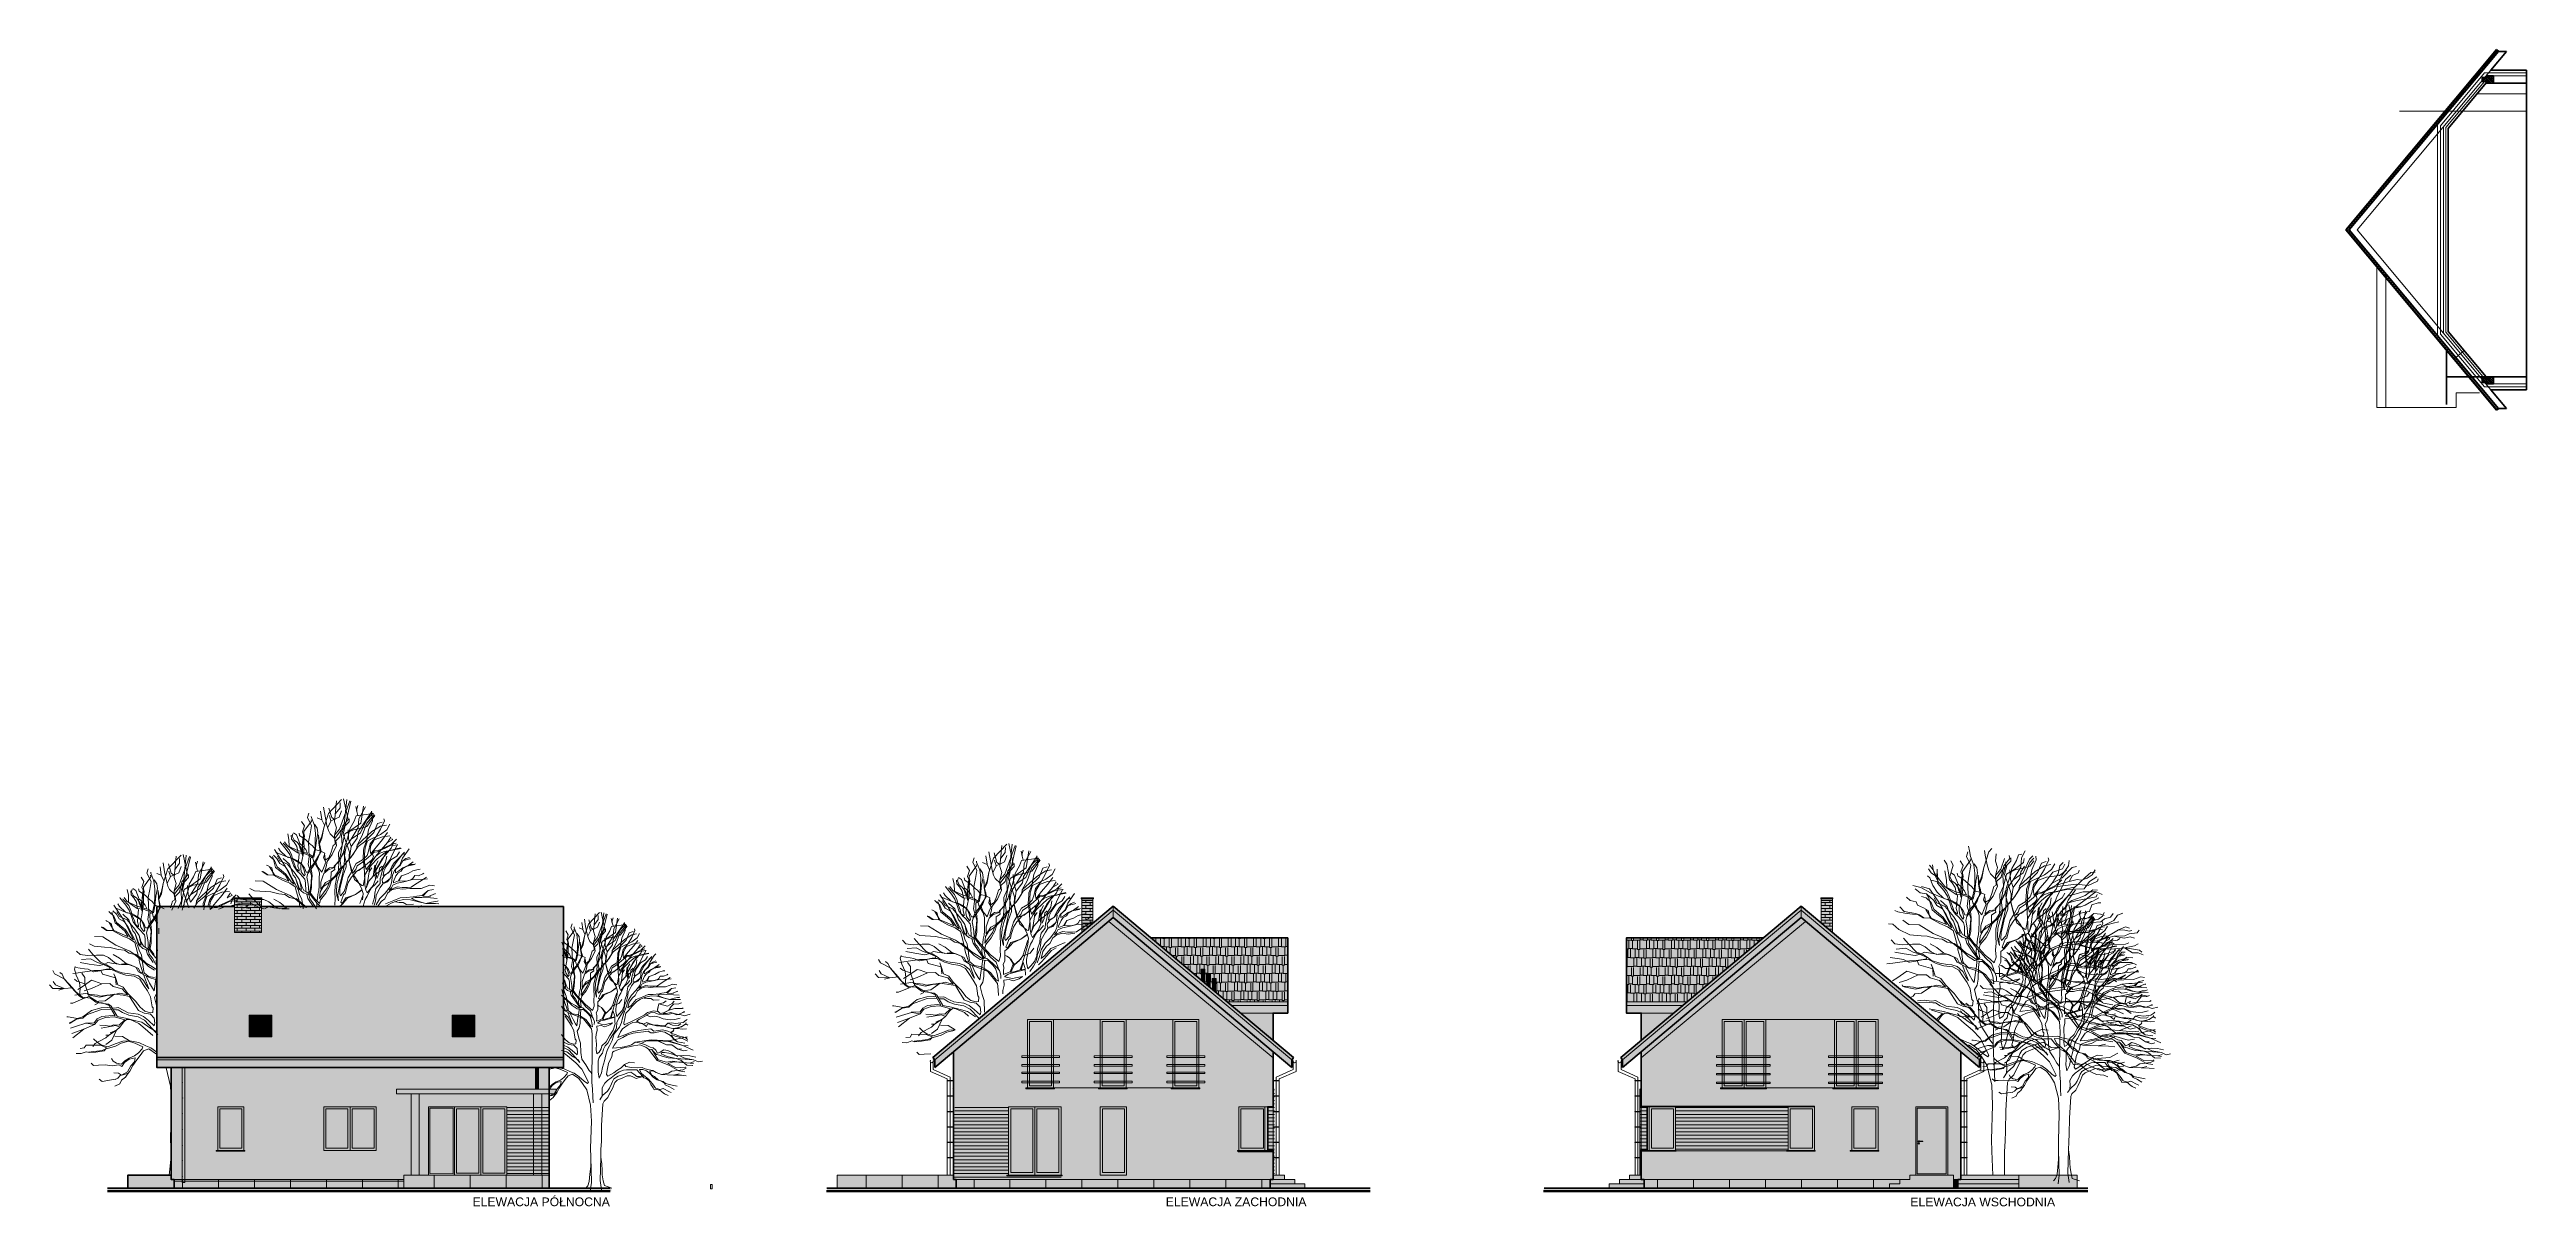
# Model space of a CAD drawing. Header units: millimetres. Extents: x -13512 to 19537, y -6523 to 6166.
# Drawn here: x -7392 to 1133, y -3149 to 832 of the extents above; entities that cross this region are included whole.
import ezdxf

# ---------------------------------------------------------------- set-up
doc = ezdxf.new("R2010")
doc.units = ezdxf.units.MM
doc.layers.get('0').update_dxf_attribs({"lineweight": 0})
for name, color, linetype, lineweight in [('A-ELEWACJA CIENKA', 11, 'Continuous', 13), ('A-murowane', 3, 'Continuous', 35), ('A-RYS ELEWACJI', 30, 'Continuous', 35), ('A-schody', 2, 'Continuous', 5), ('A-w.ocieplenie', 4, 'BATTING', 5), ('A-wykończenie', 4, 'Continuous', 5), ('B-CEGŁA ale dr', 34, 'Continuous', 0), ('B-CIENIE', 251, 'Continuous', 0), ('B-DACHÓWKA', 250, 'Continuous', 0), ('B-DREWNO', 32, 'Continuous', 0), ('B-materiały', 9, 'Continuous', 0), ('B-opis', 7, 'Continuous', 0), ('B-STOLARKA OKIENNA', 32, 'Continuous', 0), ('B-SZKŁO', 153, 'Continuous', 0), ('C-DACH CIENKA', 191, 'Continuous', 0), ('Layer1', 7, 'Continuous', 0)]:
    doc.layers.add(name, color=color, linetype=linetype, lineweight=lineweight)
doc.layers.add('B-BIAŁY ELEM', color=7, linetype='Continuous', lineweight=0, true_color=0xf0f0f0)
doc.styles.get("Standard").update_dxf_attribs({"font": 'arial.ttf'})
doc.linetypes.add('BATTING', pattern='A,0.00254,-2.54,[134,ltypeshp.shx,S=2.54,R=0,X=-2.54,Y=0],-5.08,[134,ltypeshp.shx,S=2.54,R=180,X=2.54,Y=0],-2.54', length=10.16254)
pattern_1 = [(0, (0, 0), (0, 12), [])]
pattern_2 = [(0, (8985.34, 2658.096), (0, 6.985), [5.08, -1.905]), (90, (8985.34, 2658.096), (-6.985, 4e-16), [5.08, -1.905])]
pattern_3 = [(45, (-2274.444, -3292.6694), (-3.535534, 3.535534), []), (45, (-2270.919, -3292.6694), (-3.535534, 3.535534), [5, -2.5])]

msp = doc.modelspace()

# ---------------------------------------------------------------- texts
at = {"layer": 'B-opis', "char_height": 30, "attachment_point": 1}
for s, width, insert in [('ELEWACJA PÓŁNOCNA', 1113.576, (-5935.8, -3117.9)), ('ELEWACJA ZACHODNIA', 1113.576, (-3550.1, -3117.9)), ('ELEWACJA WSCHODNIA', 592.825, (-987.5, -3118.4))]:
    msp.add_mtext_dynamic_manual_height_columns(s, width=width, gutter_width=12.5, heights=[0], dxfattribs=dict(at, insert=insert))

# ---------------------------------------------------------------- blocks, each defined once
blk = doc.blocks.new('A$C3A4D36EB')
for p, q in [((69.3, 363.2), (11, 337.9)), ((79.3, 356.6), (21, 331.3)), ((69.3, 389.8), (69.3, 363.2)), ((79.3, 389.8), (79.3, 356.6)), ((11, 337.9), (11, 0)), ((21, 331.3), (21, 0))]:
    blk.add_line(p, q)
blk.add_arc((74.3, 393.1), 6, 145.18565, 33.40956)
blk = doc.blocks.new('A$C78E45FC7')
h = blk.add_hatch()
h.set_pattern_fill('ANGLE', color=256)
h.set_pattern_definition(pattern_2)
h.paths.add_polyline_path([(10, -51.9), (0, -51.9), (0, -53.1), (10, -53.1)])
h.paths.add_polyline_path([(0, -51.9), (-1.1, -51.9), (-1.1, -53.1), (0, -53.1)])
h.paths.add_polyline_path([(11.1, -51.9), (10, -51.9), (10, -53.1), (11.1, -53.1)])
h = blk.add_hatch()
h.set_pattern_fill('ANGLE', color=256)
h.set_pattern_definition([(0, (8985.34, 2551.525), (0, 6.985), [5.08, -1.905]), (90, (8985.34, 2551.525), (-6.985, 4e-16), [5.08, -1.905])])
h.paths.add_polyline_path([(10, -158.4), (0, -158.4), (0, -159.7), (10, -159.7)])
h.paths.add_polyline_path([(0, -158.4), (-1.1, -158.4), (-1.1, -159.7), (0, -159.7)])
h.paths.add_polyline_path([(11.1, -158.4), (10, -158.4), (10, -159.7), (11.1, -159.7)])
h = blk.add_hatch()
h.set_pattern_fill('ANGLE', color=256)
h.set_pattern_definition([(0, (8985.6306, 2604.956), (0, 6.985), [5.08, -1.905]), (90, (8985.6306, 2604.956), (-6.985, 4e-16), [5.08, -1.905])])
h.paths.add_polyline_path([(10.3, -105), (0.3, -105), (0.3, -106.3), (10.3, -106.3)])
h.paths.add_polyline_path([(0.3, -105), (-0.8, -105), (-0.8, -106.3), (0.3, -106.3)])
h.paths.add_polyline_path([(11.4, -105), (10.3, -105), (10.3, -106.3), (11.4, -106.3)])
h = blk.add_hatch()
h.set_pattern_fill('ANGLE', color=256)
h.set_pattern_definition([(0, (8985.34, 2497.531), (0, 6.985), [5.08, -1.905]), (90, (8985.34, 2497.531), (-6.985, 4e-16), [5.08, -1.905])])
h.paths.add_polyline_path([(10, -212.4), (0, -212.4), (0, -213.7), (10, -213.7)])
h.paths.add_polyline_path([(0, -212.4), (-1.1, -212.4), (-1.1, -213.7), (0, -213.7)])
h.paths.add_polyline_path([(11.1, -212.4), (10, -212.4), (10, -213.7), (11.1, -213.7)])
h = blk.add_hatch()
h.set_pattern_fill('ANGLE', color=256)
h.set_pattern_definition([(0, (8985.34, 2442.893), (0, 6.985), [5.08, -1.905]), (90, (8985.34, 2442.893), (-6.985, 4e-16), [5.08, -1.905])])
h.paths.add_polyline_path([(10, -267.1), (0, -267.1), (0, -268.3), (10, -268.3)])
h.paths.add_polyline_path([(0, -267.1), (-1.1, -267.1), (-1.1, -268.3), (0, -268.3)])
h.paths.add_polyline_path([(11.1, -267.1), (10, -267.1), (10, -268.3), (11.1, -268.3)])
h = blk.add_hatch()
h.set_pattern_fill('ANGLE', color=256)
h.set_pattern_definition([(0, (8985.34, 2389.703), (0, 6.985), [5.08, -1.905]), (90, (8985.34, 2389.703), (-6.985, 4e-16), [5.08, -1.905])])
h.paths.add_polyline_path([(10, -320.3), (0, -320.3), (0, -321.5), (10, -321.5)])
h.paths.add_polyline_path([(0, -320.3), (-1.1, -320.3), (-1.1, -321.5), (0, -321.5)])
h.paths.add_polyline_path([(11.1, -320.3), (10, -320.3), (10, -321.5), (11.1, -321.5)])
h = blk.add_hatch()
h.set_pattern_fill('ANGLE', color=256)
h.set_pattern_definition([(0, (8985.34, 2334.3265), (0, 6.985), [5.08, -1.905]), (90, (8985.34, 2334.3265), (-6.985, 4e-16), [5.08, -1.905])])
h.paths.add_polyline_path([(10, -375.6), (0, -375.6), (0, -376.9), (10, -376.9)])
h.paths.add_polyline_path([(0, -375.6), (-1.1, -375.6), (-1.1, -376.9), (0, -376.9)])
h.paths.add_polyline_path([(11.1, -375.6), (10, -375.6), (10, -376.9), (11.1, -376.9)])
blk.add_lwpolyline([(0, 0), (10, 0), (10, -395.6), (0, -395.6)], close=True)
blk = doc.blocks.new('A$C4FF02D7B')
for points in [[(0, 105), (-20, 105), (-20, 110), (0, 110), (90, 110), (110, 110), (110, 105), (90, 105)], [(0, 75), (-20, 75), (-20, 80), (0, 80), (90, 80), (110, 80), (110, 75), (90, 75)], [(0, 48.9), (-20, 48.9), (-20, 53.9), (0, 53.9), (90, 53.9), (110, 53.9), (110, 48.9), (90, 48.9)], [(0, 17.9), (-20, 17.9), (-20, 22.9), (0, 22.9), (90, 22.9), (110, 22.9), (110, 17.9), (90, 17.9)]]:
    blk.add_lwpolyline(points, close=True)
blk = doc.blocks.new('A$C59963C6C')
for points in [[(0, 105), (-20, 105), (-20, 110), (0, 110), (90, 110), (165, 110), (165, 105), (90, 105)], [(0, 75), (-20, 75), (-20, 80), (0, 80), (90, 80), (165, 80), (165, 75), (90, 75)], [(0, 45), (-20, 45), (-20, 50), (0, 50), (90, 50), (165, 50), (165, 45), (90, 45)], [(0, 15), (-20, 15), (-20, 20), (0, 20), (90, 20), (165, 20), (165, 15), (90, 15)]]:
    blk.add_lwpolyline(points, close=True)
blk = doc.blocks.new('A$C2EBD462E')
at = {"layer": 'B-materiały'}
for p, q in [((-80.3, 908.3), (-42.3, 948.3)), ((-62.3, 883.9), (-56.8, 944.5)), ((-48.4, 862.4), (-18.7, 944.2)), ((-46.8, 924.5), (-46.6, 938.1)), ((-38, 848.4), (-15.6, 943)), ((-36.6, 949.8), (-23.9, 891)), ((-35.7, 869.5), (-27.5, 947.7)), ((-172.1, 846.5), (-180.6, 852.5)), ((-149.2, 872.2), (-157.3, 885)), ((-154.9, 855.3), (-149.2, 872.2)), ((-151.4, 847), (-154.9, 855.3)), ((-150.5, 856.5), (-129, 886.1)), ((-149.6, 842.6), (-150.5, 856.5)), ((-136.5, 909.2), (-140.3, 896.1)), ((-140.3, 896.1), (-128.5, 872.2)), ((-128.5, 872.2), (-132.4, 849.2)), ((-129, 886.1), (-130, 890.2)), ((-129, 896.1), (-129.5, 899.2)), ((-120.2, 873.5), (-129, 896.1)), ((-117.4, 851.2), (-120.2, 873.5)), ((-112.2, 865.9), (-119.7, 876.9)), ((-114.6, 830.1), (-110.2, 852.5)), ((-110.2, 852.5), (-112.2, 865.9)), ((-99.1, 890.2), (-112.1, 895.4)), ((-99.1, 890.7), (-102.9, 914.4)), ((-91.9, 874.3), (-99.1, 890.2)), ((-93.8, 866.9), (-98.9, 843.3)), ((-98.6, 837.2), (-93.8, 866.9)), ((-89.6, 900.2), (-93.9, 926.1)), ((-93.8, 866.9), (-80.3, 908.3)), ((-84.5, 873.8), (-89.6, 900.2)), ((-80.2, 858.9), (-84.5, 873.8)), ((-82.1, 867.3), (-72.8, 885.8)), ((-75.5, 849.5), (-80.2, 858.9)), ((-70.8, 895.9), (-78.9, 923.4)), ((-72.8, 885.8), (-77.5, 902.3)), ((-72.8, 886.4), (-48.9, 897.7)), ((-61.6, 889.6), (-70.8, 895.9)), ((-62.5, 845.3), (-56.8, 866.6)), ((-62.5, 845.3), (-48.4, 862.4)), ((-56.8, 866.6), (-62.3, 883.9)), ((-61.7, 835.9), (-45.5, 858.5)), ((-59.5, 907.5), (-46.8, 924.5)), ((-48.9, 897.7), (-42.2, 915.6)), ((-40, 871.7), (-47.5, 841.4)), ((-45.5, 858.5), (-21.2, 883.9)), ((-42.4, 845.8), (-35.7, 869.5)), ((-23.9, 891), (-40, 871.7)), ((-9.9, 863.6), (-33.2, 849.2)), ((-7.9, 861.4), (-31.4, 850.3)), ((-22.2, 835.1), (-23.9, 860.6)), ((-21.3, 850.3), (-18.9, 864.3)), ((-21.2, 883.9), (-21.2, 892.9)), ((-21.2, 892.9), (-21.2, 883.9)), ((-18.9, 864.3), (-6.5, 885.8)), ((-15.4, 834), (5.2, 867.7)), ((11.7, 852.5), (-15.4, 834)), ((12.7, 879.9), (-9.9, 863.6)), ((13.7, 865.5), (-7.9, 861.4)), ((-6.5, 885.8), (-0.4, 901)), ((1.4, 915.6), (-1.5, 927.7)), ((-0.4, 901), (49, 907.5)), ((0.5, 917), (4.6, 930.9)), ((4.6, 902.3), (0.5, 917)), ((1.9, 817.3), (43.9, 855.8)), ((2.4, 837.3), (5.2, 855.5)), ((5.2, 855.5), (44.5, 913.6)), ((5.2, 867.7), (7.2, 892.9)), ((7.2, 892.9), (26, 926.7)), ((28.7, 888.8), (11.7, 852.5)), ((20.4, 928.9), (12.7, 879.9)), ((29.5, 870.7), (13.7, 865.5)), ((15.4, 843.3), (29.5, 879.9)), ((50.3, 853.3), (23, 827)), ((48.4, 908.4), (28.7, 888.8)), ((29, 829.2), (34.9, 860.6)), ((29.5, 879.9), (51, 904.8)), ((53, 902.2), (29.5, 870.7)), ((34.9, 860.6), (46.5, 886.9)), ((46.5, 886.9), (43.8, 914.6)), ((43.9, 855.8), (69.1, 871.7)), ((60.6, 878.8), (50.3, 853.3)), ((56.6, 841.6), (68.9, 862.6)), ((73.6, 882.9), (60.6, 878.8)), ((68.9, 862.6), (80.1, 886.9)), ((69.1, 871.7), (85.9, 874.7)), ((87.7, 861.4), (69.1, 847.3)), ((75.2, 833.1), (89.5, 852.9)), ((80.1, 886.9), (78.4, 892.9)), ((96.2, 876.9), (87.7, 861.4)), ((-250.1, 786.1), (-248.3, 785.5)), ((-248.3, 785.5), (-235.1, 773.3)), ((-237.9, 775.6), (-240.8, 784.1)), ((-238, 788), (-227.9, 778.6)), ((-231.7, 753.4), (-237.9, 775.6)), ((-235.1, 773.3), (-227.5, 755.1)), ((-216.3, 776.3), (-235, 804.2)), ((-201.8, 784.3), (-231.7, 796.9)), ((-227.9, 778.6), (-219.7, 764.9)), ((-226.5, 785.5), (-219.3, 772.2)), ((-218.9, 800.6), (-223.6, 808.3)), ((-219.3, 772.2), (-197.4, 762.2)), ((-201.8, 784.3), (-218.9, 800.6)), ((-216.7, 824.2), (-218.5, 826.3)), ((-201.2, 805), (-216.7, 824.2)), ((-204.2, 757), (-216.3, 776.3)), ((-209.8, 822.5), (-208.3, 821)), ((-191.9, 762.2), (-209.7, 778.5)), ((-208.3, 821), (-192.7, 803.5)), ((-198.4, 815.9), (-206.1, 826.2)), ((-191.6, 781.2), (-201.8, 784.3)), ((-191.3, 790.2), (-201.2, 805)), ((-181, 803.8), (-198.4, 815.9)), ((-198.4, 782.7), (-182.1, 779.2)), ((-196.9, 849.6), (-193.7, 833.2)), ((-193.7, 833.2), (-192.9, 812.9)), ((-192.9, 812.9), (-170.9, 802.4)), ((-192.7, 803.5), (-186.2, 789.2)), ((-176.4, 774.3), (-191.6, 781.2)), ((-184.7, 772.4), (-191.3, 790.2)), ((-185.7, 833.9), (-187, 845.3)), ((-186.2, 789.2), (-181.4, 772.5)), ((-178.2, 825.7), (-185.7, 833.9)), ((-179.8, 756.9), (-184.7, 772.4)), ((-182.3, 850), (-184.4, 842.5)), ((-184.4, 842.5), (-178.9, 831.2)), ((-182.1, 779.2), (-168.5, 772.3)), ((-181.4, 772.5), (-176.6, 759.8)), ((-167.9, 794.7), (-181, 803.8)), ((-178.9, 831.2), (-169.2, 824.2)), ((-170.7, 813.6), (-178.2, 825.7)), ((-156.5, 761.4), (-176.4, 774.3)), ((-162.5, 822.2), (-172.1, 846.5)), ((-170.9, 802.4), (-155.7, 797.8)), ((-168.1, 799.1), (-170.7, 813.6)), ((-169.2, 824.2), (-159.4, 810)), ((-168.5, 772.3), (-157.7, 763.6)), ((-164.5, 791.4), (-168.1, 799.1)), ((-151.2, 793.4), (-167.9, 794.7)), ((-167.6, 756.7), (-166.3, 772.9)), ((-166.3, 772.9), (-164.5, 791.4)), ((-165.3, 822.1), (-161.6, 807.1)), ((-162.8, 844.4), (-164.6, 851.4)), ((-144.9, 832.1), (-162.8, 844.4)), ((-154.5, 815.1), (-162.5, 822.2)), ((-161.6, 807.1), (-156.2, 795.5)), ((-159.4, 810), (-155.6, 793.8)), ((-156.2, 770.9), (-159.2, 759.7)), ((-156.2, 795.5), (-154.9, 787.2)), ((-151.7, 794.5), (-156.2, 770.9)), ((-155.7, 797.8), (-140, 793.1)), ((-155.6, 793.8), (-155.5, 811.7)), ((-155.5, 811.7), (-153.1, 825.2)), ((-154.9, 787.2), (-154.3, 806.2)), ((-145.3, 804.7), (-154.5, 815.1)), ((-154.3, 806.2), (-154.2, 825.2)), ((-154.2, 825.2), (-151.4, 847)), ((-153.1, 825.2), (-149.6, 842.6)), ((-149.9, 810.2), (-151.7, 794.5)), ((-137.6, 788.7), (-151.2, 793.4)), ((-148.5, 844.3), (-150.3, 826.9)), ((-150.3, 826.9), (-149.9, 810.2)), ((-140, 793.1), (-145.3, 804.7)), ((-132.3, 820.1), (-144.9, 832.1)), ((-135.3, 783.7), (-138.1, 763)), ((-124.6, 780.7), (-137.6, 788.7)), ((-132.4, 849.2), (-136.9, 826.2)), ((-136.9, 826.2), (-135.3, 783.7)), ((-136.6, 792.6), (-121.8, 782.4)), ((-126.6, 815.8), (-132.3, 820.1)), ((-131.8, 779.4), (-124.6, 783.4)), ((-131.2, 754.8), (-131.8, 779.4)), ((-116.2, 803.2), (-126.6, 815.8)), ((-124.6, 783.4), (-118.6, 810.4)), ((-122.7, 772.3), (-124.6, 780.7)), ((-115.9, 769.1), (-124, 757.2)), ((-110.4, 751.4), (-122.7, 772.3)), ((-121.8, 782.4), (-117.9, 802.1)), ((-121.4, 765.1), (-110.7, 783.8)), ((-118.6, 810.4), (-118, 830)), ((-118, 830), (-117.4, 851.2)), ((-117.9, 802.1), (-114.6, 830.1)), ((-117.1, 770.8), (-110.5, 753.6)), ((-103.9, 800.7), (-116.2, 803.2)), ((-111.1, 777.1), (-115.9, 769.1)), ((-104.8, 794.6), (-111.1, 777.1)), ((-110.7, 783.8), (-101, 799.1)), ((-106.4, 825.1), (-108.4, 846.3)), ((-108.4, 846.3), (-107.4, 822.9)), ((-107.4, 822.9), (-103.9, 800.7)), ((-98.9, 843.3), (-106.4, 825.1)), ((-106, 820.8), (-98.6, 837.2)), ((-101, 799.1), (-106, 820.8)), ((-102.9, 809.1), (-104.8, 794.6)), ((-90.8, 794.3), (-103.9, 800.7)), ((-94.4, 780.3), (-90.8, 794.3)), ((-87.4, 768.7), (-94.4, 780.3)), ((-92.7, 756.3), (-87.4, 768.7)), ((-90.7, 788.2), (-89.2, 773.7)), ((-89.2, 773.7), (-78.8, 780.7)), ((-84.1, 770.5), (-87.1, 754.8)), ((-69, 790.4), (-84.1, 770.5)), ((-78.8, 780.7), (-72.5, 797)), ((-61.7, 835.9), (-75.5, 849.5)), ((-72.5, 797), (-66.8, 816.2)), ((-57.3, 816.4), (-69, 790.4)), ((-66.8, 816.2), (-60.8, 819.7)), ((-63.7, 757), (-47.8, 772.5)), ((-62.2, 833.1), (-62.5, 845.3)), ((-62.5, 756.5), (-47.4, 775.3)), ((-60.8, 819.7), (-61.7, 835.9)), ((-47.5, 841.4), (-59.3, 829.8)), ((-59.3, 829.8), (-57.3, 816.4)), ((-28.2, 769.7), (-54.1, 732.1)), ((-51.6, 745.6), (-50, 770.2)), ((-51.2, 795.3), (-41.1, 816.8)), ((-50, 770.2), (-51.2, 795.3)), ((-47.8, 772.5), (-40, 793.4)), ((-43.4, 797.8), (-47.5, 780.4)), ((-47.5, 780.4), (-44.7, 758.1)), ((-47.4, 775.3), (-39.4, 790.6)), ((-40.5, 815.7), (-43.4, 797.8)), ((-41.1, 816.8), (-42.4, 845.8)), ((-33.2, 849.2), (-40.5, 815.7)), ((-39.4, 790.6), (-35.3, 805.2)), ((-27.7, 819.9), (-38, 848.4)), ((-35.1, 797.4), (-33.7, 810.9)), ((-34, 777.9), (-35.1, 797.4)), ((-34.6, 758.9), (-34, 777.9)), ((-34.1, 760.6), (-19, 779.4)), ((-33.7, 810.9), (-27.5, 830.6)), ((-29.3, 813.2), (-33.7, 787.4)), ((-33.7, 787.4), (-29.3, 767.4)), ((-15.4, 834), (-29.3, 813.2)), ((-29.3, 767.4), (-29, 755.1)), ((-15.7, 781.7), (-28.2, 769.7)), ((-20.2, 796.6), (-27.7, 819.9)), ((-27.5, 830.6), (-21.3, 850.3)), ((-15.4, 812.9), (-22.2, 835.1)), ((-21.7, 775.4), (-20.2, 796.6)), ((-16.8, 758.2), (-21.7, 775.4)), ((-21.2, 773.3), (-15.4, 812.9)), ((-13.6, 740.8), (-21.2, 773.3)), ((-19, 779.4), (-10.3, 789.1)), ((-6, 795.9), (-15.7, 781.7)), ((-15.4, 812.9), (2.4, 837.3)), ((-10.3, 789.1), (0.5, 806.7)), ((4.8, 813.5), (-6, 795.9)), ((-0.7, 764.2), (17.5, 775.3)), ((0.5, 806.7), (1.9, 817.3)), ((1.9, 817.3), (15.4, 843.3)), ((17.6, 768.6), (2.2, 758.1)), ((23, 827), (4.8, 813.5)), ((17.5, 775.3), (30.5, 787.9)), ((34, 781.8), (17.6, 768.6)), ((19.1, 778.1), (20.7, 801.6)), ((22.5, 751.9), (19.1, 778.1)), ((20.7, 801.6), (21.1, 808.9)), ((21.1, 808.9), (29, 829.2)), ((25, 809), (23.2, 791.1)), ((23.2, 791.1), (23.2, 767)), ((31.5, 829.2), (25, 809)), ((25.7, 759.8), (48.6, 778.8)), ((30.5, 787.9), (34.7, 800.3)), ((69.1, 847.3), (31.5, 829.2)), ((51.1, 796.6), (34, 781.8)), ((34.7, 800.3), (39.8, 821.1)), ((37, 740.8), (40, 768.2)), ((40.5, 813.8), (39.7, 801.5)), ((39.7, 801.5), (41.1, 792.1)), ((39.8, 821.1), (56.6, 841.6)), ((40, 768.2), (49.3, 783.3)), ((51.1, 832.2), (40.5, 813.8)), ((40.6, 763.6), (55.2, 784.6)), ((41.1, 792.1), (52, 801.3)), ((59.9, 777.5), (43, 760.3)), ((43.2, 794.9), (57.3, 812.6)), ((49.3, 783.3), (45.5, 794.5)), ((74.6, 841.4), (51.1, 832.2)), ((60.6, 797.7), (51.1, 796.6)), ((52, 801.3), (60.4, 800.4)), ((52.9, 741.5), (73.6, 778.2)), ((55.2, 784.6), (89.7, 825.1)), ((55.2, 784.6), (65, 793.2)), ((55.8, 744.8), (88.4, 799.4)), ((55.8, 760), (62.3, 772.2)), ((57.3, 812.6), (75.2, 833.1)), ((73.5, 789), (59.9, 777.5)), ((60.4, 800.4), (81.9, 810.4)), ((96.2, 814.8), (60.6, 797.7)), ((65, 793.2), (80.6, 798.6)), ((88.4, 799.4), (73.5, 789)), ((73.6, 778.2), (100, 808.8)), ((96.3, 843.7), (74.6, 841.4)), ((80.6, 798.6), (128.1, 807.6)), ((80.6, 798.6), (101.1, 802.5)), ((81.9, 810.4), (100.1, 819.2)), ((83.8, 757.4), (97.3, 776.2)), ((83.9, 767.1), (86.9, 785.5)), ((98.9, 775.2), (85.5, 756.3)), ((108.4, 803.2), (88.4, 799.4)), ((89.7, 825.1), (99.1, 839.9)), ((89.7, 825.1), (104.5, 833.1)), ((118.9, 817.6), (96.2, 814.8)), ((97.3, 776.2), (103.1, 789.7)), ((116, 785.5), (98.9, 775.2)), ((100, 808.8), (108.3, 829)), ((100.1, 819.2), (115.4, 834.2)), ((100.1, 819.2), (113.7, 823.1)), ((101.1, 802.5), (113.9, 806.2)), ((101.5, 836.4), (103, 834.7)), ((103.1, 789.7), (116, 814.8)), ((108.7, 766.4), (125.1, 783.6)), ((131, 790.4), (112.1, 764.8)), ((113.9, 806.2), (126.7, 809.2)), ((116, 814.8), (117.8, 818.7)), ((123.5, 797.7), (116, 785.5)), ((124.5, 760.1), (132.4, 779.3)), ((125.1, 783.6), (137, 796.1)), ((133.2, 772.6), (125.7, 759)), ((141.4, 793.3), (131, 790.4)), ((132.4, 779.3), (146.4, 800.3)), ((142, 778.4), (133.2, 772.6)), ((152.6, 777.4), (133.2, 772.6)), ((137, 796.1), (137.8, 797.2)), ((152, 781.9), (142, 778.4)), ((146.4, 800.3), (151.9, 806.6)), ((148.6, 759), (163.3, 769.7)), ((155.6, 778), (152.6, 777.4)), ((-292, 686.5), (-305.5, 693.2)), ((-261.8, 683.9), (-292, 686.5)), ((-290.5, 714.3), (-266.9, 713.4)), ((-270, 741.3), (-271.3, 741.3)), ((-271, 741.8), (-266, 740.2)), ((-256.3, 732.1), (-270, 741.3)), ((-266.9, 713.4), (-229.5, 690.1)), ((-266, 740.2), (-254.1, 731.6)), ((-245.6, 683.2), (-261.8, 683.9)), ((-255.3, 758.9), (-257.9, 760.1)), ((-237.3, 730.9), (-256.3, 732.1)), ((-242.9, 752), (-255.3, 758.9)), ((-254.1, 731.6), (-237.3, 731.5)), ((-249.1, 754.6), (-235.1, 731.5)), ((-222.5, 677.1), (-245.6, 683.2)), ((-237.3, 731.5), (-242.9, 752)), ((-211.8, 716.5), (-237.3, 730.9)), ((-235.1, 731.5), (-220.4, 725.2)), ((-219.2, 743.1), (-231.7, 753.4)), ((-229.5, 690.1), (-189.5, 672.9)), ((-227.5, 755.1), (-202.2, 733.7)), ((-220.4, 725.2), (-204.6, 718.3)), ((-219.7, 764.9), (-204.4, 756.3)), ((-203.8, 730.1), (-219.2, 743.1)), ((-190.9, 708), (-211.8, 716.5)), ((-204.6, 718.3), (-193.9, 714.1)), ((-204.4, 756.3), (-194.5, 741.5)), ((-178.9, 705.2), (-204.2, 757)), ((-193.9, 714.1), (-203.8, 730.1)), ((-202.2, 733.7), (-187.2, 711.5)), ((-197.4, 762.2), (-175.1, 735.9)), ((-194.5, 741.5), (-185.1, 723.3)), ((-180.9, 731.2), (-191.9, 762.2)), ((-175.6, 697.8), (-190.9, 708)), ((-187.2, 711.5), (-178.9, 705.2)), ((-185.1, 723.3), (-178.1, 711.2)), ((-174.5, 723.5), (-180.9, 731.2)), ((-169.4, 742.1), (-179.8, 756.9)), ((-178.1, 711.2), (-167, 690.2)), ((-176.6, 759.8), (-172.9, 748.7)), ((-171.3, 683.4), (-175.6, 697.8)), ((-175.1, 735.9), (-162.8, 717.4)), ((-174.5, 723.5), (-163.8, 694.1)), ((-169.7, 706.9), (-174.5, 723.5)), ((-172.9, 748.7), (-164.4, 742.2)), ((-164.3, 657.3), (-171.3, 683.4)), ((-164.8, 691.9), (-169.7, 706.9)), ((-161.4, 734.5), (-169.4, 742.1)), ((-164.5, 746.7), (-167.6, 756.7)), ((-167, 690.2), (-162.7, 675.8)), ((-151.7, 680.5), (-164.8, 691.9)), ((-164.4, 742.2), (-164.5, 746.7)), ((-163.8, 694.1), (-157.3, 690.1)), ((-162.8, 717.4), (-156.6, 698.8)), ((-157.3, 690.1), (-162.8, 717.4)), ((-147.6, 719.7), (-161.4, 734.5)), ((-159.2, 759.7), (-159.6, 750.7)), ((-159.6, 750.7), (-158.2, 740.7)), ((-158.2, 740.7), (-149.5, 728.6)), ((-157.7, 763.6), (-149, 752.1)), ((-156.6, 698.8), (-150.7, 687.3)), ((-150.6, 747), (-156.5, 761.4)), ((-150.7, 687.3), (-144.5, 683.5)), ((-146.8, 732.6), (-150.6, 747)), ((-149.5, 728.6), (-146.8, 732.6)), ((-149, 752.1), (-144.2, 739.9)), ((-145.7, 708.6), (-147.6, 719.7)), ((-145.1, 685.2), (-145.7, 708.6)), ((-144.5, 683.5), (-133.7, 676.5)), ((-144.2, 739.9), (-139.2, 739.5)), ((-139.1, 735.6), (-141.6, 724.9)), ((-141.6, 724.9), (-139, 711)), ((-139.2, 739.5), (-133.3, 751.4)), ((-133.7, 743.6), (-139.1, 735.6)), ((-139, 711), (-137, 697.7)), ((-138.1, 763), (-128.3, 730.3)), ((-137, 697.7), (-136.5, 678.4)), ((-130, 707.9), (-133.8, 682.1)), ((-133.8, 682.1), (-119.4, 663.5)), ((-124, 757.2), (-133.7, 743.6)), ((-133.3, 751.4), (-121.4, 765.1)), ((-131.6, 681), (-128.6, 695.6)), ((-128.7, 743.7), (-131.2, 754.8)), ((-128.3, 730.3), (-130, 707.9)), ((-127.2, 729.2), (-128.7, 743.7)), ((-128.6, 695.6), (-128.5, 712.4)), ((-128.5, 712.4), (-127.2, 729.2)), ((-110.5, 753.6), (-99, 740)), ((-106.2, 738.1), (-110.4, 751.4)), ((-110.2, 676), (-107.7, 687.2)), ((-107.7, 687.2), (-106.9, 699.5)), ((-106.9, 699.5), (-106.3, 721.9)), ((-106.3, 721.9), (-106.2, 738.1)), ((-103.7, 682.9), (-105.5, 664.4)), ((-94, 698.7), (-103.7, 682.9)), ((-101.6, 710.8), (-101.7, 690.7)), ((-101.7, 690.7), (-95.2, 699.3)), ((-95.9, 728.3), (-101.6, 710.8)), ((-99, 740), (-92.7, 756.3)), ((-93.3, 736.2), (-95.9, 728.3)), ((-95.2, 699.3), (-88.2, 710.1)), ((-94.1, 680.3), (-83.9, 695.1)), ((-78.1, 710.3), (-94, 698.7)), ((-82.4, 745.4), (-93.3, 736.2)), ((-87.1, 754.8), (-91.2, 741.8)), ((-91.2, 741.8), (-77.5, 751.7)), ((-88.2, 710.1), (-72.2, 718.8)), ((-77.3, 698.6), (-87.4, 679.4)), ((-83.9, 695.1), (-73.3, 719.4)), ((-63, 752.6), (-82.4, 745.4)), ((-68.3, 718.9), (-78.1, 710.3)), ((-77.5, 751.7), (-61.3, 753.7)), ((-72.1, 714.4), (-77.3, 698.6)), ((-73.3, 719.4), (-72.7, 739.5)), ((-72.7, 739.5), (-61.7, 747.6)), ((-72.2, 718.8), (-60.7, 729.2)), ((-54.1, 732.1), (-68.3, 718.9)), ((-61.7, 747.6), (-63.7, 757)), ((-61.3, 753.7), (-62.5, 756.5)), ((-61.6, 681.3), (-61.2, 701.8)), ((-61.2, 701.8), (-56.2, 725.9)), ((-60.7, 729.2), (-47.3, 749.6)), ((-56.2, 704.7), (-57.4, 684.6)), ((-57.4, 684.6), (-55.9, 672.3)), ((-56.2, 725.9), (-51.6, 745.6)), ((-51.1, 723.8), (-56.2, 704.7)), ((-53.2, 675.7), (-48.2, 698.8)), ((-43.8, 745.8), (-51.1, 723.8)), ((-48.2, 698.8), (-43.7, 718.4)), ((-47.5, 692.1), (-47.7, 677)), ((-42.9, 710.6), (-47.5, 692.1)), ((-47.3, 749.6), (-34.1, 760.6)), ((-45.9, 671.5), (-35, 684)), ((-44.7, 758.1), (-43.8, 745.8)), ((-43.7, 718.4), (-39.1, 737.5)), ((-38.9, 728.1), (-42.9, 710.6)), ((-39.1, 737.5), (-34.6, 758.9)), ((-29, 755.1), (-38.9, 728.1)), ((-35, 684), (-28.8, 704.8)), ((-29.5, 688.6), (-32.1, 678.5)), ((-27.5, 697.6), (-29.5, 688.6)), ((-28.8, 704.8), (-23.7, 724)), ((-23.4, 710), (-27.5, 697.6)), ((-23.7, 724), (-12.5, 742.7)), ((-13.7, 725.3), (-23.4, 710)), ((-9.4, 732.7), (-16.8, 758.2)), ((1.5, 742.5), (-13.7, 725.3)), ((-12.5, 742.7), (-0.7, 764.2)), ((-1.9, 746.9), (-9.6, 738.8)), ((-9.6, 738.8), (7, 744.8)), ((4.5, 714.1), (-9.4, 732.7)), ((-8.9, 729.6), (-5.1, 718.3)), ((-5.1, 718.3), (5.1, 710.2)), ((16.5, 690.1), (-2.4, 675.3)), ((-2.4, 675.3), (14.6, 686.9)), ((2.2, 758.1), (-1.9, 746.9)), ((25.2, 757), (1.5, 742.5)), ((15, 693.7), (4.5, 714.1)), ((5.1, 710.2), (15.4, 701.5)), ((7, 744.8), (25.7, 759.8)), ((19.9, 678.1), (15, 693.7)), ((15.4, 701.5), (19.3, 700.5)), ((19.3, 700.5), (23.7, 724.6)), ((23.7, 724.6), (22.5, 751.9)), ((23.2, 767), (28.2, 747.1)), ((33.3, 746.6), (23.6, 729.6)), ((23.6, 729.6), (24.5, 718.5)), ((24.5, 718.5), (24.3, 703.4)), ((24.3, 703.4), (26.9, 688.4)), ((26.9, 688.4), (31, 680.6)), ((27.7, 694.1), (35.3, 713.4)), ((28.2, 747.1), (40.6, 763.6)), ((28.7, 697.1), (33.3, 715.3)), ((31, 680.6), (47.8, 701.2)), ((43, 760.3), (33.3, 746.6)), ((33.3, 715.3), (37, 740.8)), ((35.3, 713.4), (48.3, 728.6)), ((43.5, 694.4), (36, 681.3)), ((37, 740.8), (44.5, 751.9)), ((53.9, 704.1), (43.5, 694.4)), ((47.8, 701.2), (55.2, 719.8)), ((48.3, 728.6), (53.1, 760)), ((48.3, 728.6), (69.9, 744.8)), ((52.9, 741.5), (55.8, 760)), ((55.2, 719.8), (52.9, 741.5)), ((53.4, 679.5), (55.8, 692.4)), ((62.3, 714.5), (53.9, 704.1)), ((58.6, 721.5), (55.8, 744.8)), ((55.8, 692.4), (67.8, 707.3)), ((68, 696.1), (56.3, 673.5)), ((64.3, 734.5), (58.6, 721.5)), ((66.1, 750.8), (64.3, 734.5)), ((73.6, 757), (66.1, 750.8)), ((67.8, 707.3), (68.5, 721.2)), ((75.6, 705.8), (68, 696.1)), ((68.5, 721.2), (72.1, 734.2)), ((69.9, 744.8), (83.9, 767.1)), ((72.1, 734.2), (74.6, 746)), ((80.6, 730.5), (73.6, 719.7)), ((73.6, 719.7), (74.4, 709.1)), ((74.4, 709.1), (85, 712.2)), ((74.6, 746), (83.8, 757.4)), ((89.7, 712.3), (75.6, 705.8)), ((79.2, 742.2), (77.2, 730.4)), ((77.2, 730.4), (92.7, 737.5)), ((85.5, 756.3), (79.2, 742.2)), ((93.2, 739.2), (80.6, 730.5)), ((83, 679.7), (96.5, 697.9)), ((85, 712.2), (96.5, 721.4)), ((101.2, 688.5), (89.1, 679.3)), ((98.9, 724.5), (89.7, 712.3)), ((92.7, 737.5), (101.7, 755.6)), ((104.6, 752.3), (93.2, 739.2)), ((93.9, 687.8), (117.2, 697.3)), ((100.5, 694.7), (93.9, 687.8)), ((96.5, 697.9), (100.7, 709.2)), ((101.7, 744.6), (98.9, 724.5)), ((104.2, 702), (100.5, 694.7)), ((100.7, 709.2), (104, 730.5)), ((117.3, 692.9), (101.2, 688.5)), ((101.7, 755.6), (108.7, 766.4)), ((104, 730.5), (109.3, 744.1)), ((117.4, 708.5), (104.2, 702)), ((112.1, 764.8), (104.6, 752.3)), ((113, 729.1), (106.2, 713.3)), ((106.2, 713.3), (106.8, 709.4)), ((106.8, 709.4), (120.6, 714.7)), ((109.3, 744.1), (124.5, 760.1)), ((112.5, 748.6), (112.2, 738)), ((112.2, 738), (121.1, 742.7)), ((125.7, 759), (112.5, 748.6)), ((119.5, 737.6), (113, 729.1)), ((117.2, 697.3), (131.2, 695.4)), ((133.5, 690.5), (117.3, 692.9)), ((135.8, 712.3), (117.4, 708.5)), ((128.3, 742.3), (119.5, 737.6)), ((120.6, 714.7), (129.2, 728.9)), ((121.1, 742.7), (133.1, 751.9)), ((126.6, 722.7), (122.9, 714.8)), ((122.9, 714.8), (142.5, 713.6)), ((133.2, 750.2), (128.3, 742.3)), ((129.2, 728.9), (148.6, 735.5)), ((131.2, 695.4), (146.3, 695.3)), ((133.1, 751.9), (148.6, 759)), ((145.3, 757.2), (133.2, 750.2)), ((153, 692.6), (133.5, 690.5)), ((154.7, 716.7), (135.8, 712.3)), ((142.5, 713.6), (156.3, 717.3)), ((166.4, 761.1), (145.3, 757.2)), ((146.3, 695.3), (157.4, 696.7)), ((148.6, 735.5), (162.4, 743.7)), ((151.3, 761.3), (165.3, 761.7)), ((185.5, 693), (153, 692.6)), ((156.3, 717.3), (162.4, 721.9)), ((156.3, 717.3), (195.7, 719.3)), ((157.4, 696.7), (170, 705.4)), ((162.4, 743.7), (177.4, 747.4)), ((162.4, 721.9), (167.2, 729.9)), ((165.3, 761.7), (169.3, 763.2)), ((167.2, 729.9), (178.4, 729.6)), ((170, 705.4), (186.5, 715.8)), ((177.4, 747.4), (183, 748.4)), ((178.4, 729.6), (190.5, 734.4)), ((210.8, 702.3), (185.5, 693)), ((186.5, 715.8), (201.4, 725.3)), ((188.7, 672.9), (205.7, 686.7)), ((190.5, 734.4), (193.5, 737)), ((191, 670.5), (203.3, 683.8)), ((195.7, 719.3), (204.4, 720.1)), ((205.7, 686.7), (221.3, 689.9)), ((223.8, 700.1), (210.8, 702.3)), ((-410.2, 617), (-405.2, 607.8)), ((-405.2, 607.8), (-377.4, 593.4)), ((-383.4, 606.4), (-390.7, 611.8)), ((-377.4, 593.4), (-383.4, 606.4)), ((-353.4, 609), (-337.4, 610.9)), ((-345.8, 628.9), (-348.3, 621.1)), ((-348.3, 621.1), (-343.3, 604)), ((-319.5, 622.1), (-344.2, 626)), ((-343.3, 604), (-333.9, 582.6)), ((-342.1, 672.7), (-331.9, 662.7)), ((-337.4, 610.9), (-292.5, 617.2)), ((-331.9, 662.7), (-311, 659.7)), ((-306.5, 635.3), (-331.9, 640.4)), ((-302.3, 650.5), (-328.1, 648.6)), ((-327.5, 609.1), (-318.9, 597.2)), ((-308.8, 620.7), (-319.5, 622.1)), ((-318.9, 597.2), (-318.9, 579)), ((-311, 659.7), (-285, 661.6)), ((-294.1, 613.3), (-308.8, 620.7)), ((-308.3, 677.9), (-295.2, 662.7)), ((-277.2, 631), (-306.5, 635.3)), ((-282.5, 639.8), (-302.3, 650.5)), ((-295.2, 662.7), (-273.6, 640.6)), ((-292.4, 613.3), (-294.1, 613.3)), ((-292.5, 617.2), (-275.2, 617.7)), ((-275.8, 616), (-292.4, 613.3)), ((-285, 661.6), (-265.2, 661.5)), ((-265.1, 634.7), (-282.5, 639.8)), ((-263.4, 634.7), (-277.2, 631)), ((-259.1, 619.7), (-275.8, 616)), ((-275.2, 617.7), (-256.3, 620.9)), ((-273.6, 640.6), (-256.1, 633.8)), ((-267.9, 606.3), (-271.4, 615.5)), ((-230.3, 596), (-267.9, 606.3)), ((-265.2, 661.5), (-251, 654.6)), ((-246.4, 625.7), (-265.1, 634.7)), ((-252.3, 640), (-263.4, 634.7)), ((-241.8, 620.2), (-259.1, 619.7)), ((-256.3, 620.9), (-246.9, 622.3)), ((-256.1, 633.8), (-242.5, 624.6)), ((-236.6, 637.6), (-252.3, 640)), ((-251, 654.6), (-233.3, 639.9)), ((-246.9, 622.3), (-246.4, 625.7)), ((-242.5, 624.6), (-233.9, 618.1)), ((-221.4, 610.1), (-241.8, 620.2)), ((-237.1, 662.7), (-219.3, 652.6)), ((-213.6, 634.3), (-236.6, 637.6)), ((-230.3, 596), (-235.1, 607.6)), ((-235.1, 607.6), (-230.3, 597.3)), ((-233.9, 618.1), (-211.4, 610.3)), ((-233.3, 639.9), (-219.8, 634.1)), ((-230.3, 597.3), (-223.9, 575.9)), ((-205.2, 675.3), (-222.5, 677.1)), ((-201.2, 603.9), (-221.4, 610.1)), ((-219.8, 634.1), (-200.3, 637.4)), ((-219.3, 652.6), (-200.3, 637.4)), ((-193, 634.8), (-213.6, 634.3)), ((-211.4, 610.3), (-190.6, 607.5)), ((-191.6, 666.7), (-205.2, 675.3)), ((-177, 600.6), (-201.2, 603.9)), ((-200.3, 637.4), (-185.7, 632.8)), ((-172.7, 626.9), (-193, 634.8)), ((-175.8, 663.2), (-191.6, 666.7)), ((-190.6, 607.5), (-179.4, 606.1)), ((-189.5, 672.9), (-178.1, 665.4)), ((-185.7, 632.8), (-164.8, 623.2)), ((-179.4, 606.1), (-164.8, 601.4)), ((-178.1, 665.4), (-169.1, 661.1)), ((-160.6, 592), (-177, 600.6)), ((-162.7, 652.3), (-175.8, 663.2)), ((-169.1, 661.1), (-173, 663.8)), ((-173, 663.8), (-160, 654.1)), ((-165.1, 613.2), (-172.7, 626.9)), ((-145.8, 602.5), (-165.1, 613.2)), ((-164.8, 623.2), (-160, 612.7)), ((-164.8, 601.4), (-149.9, 588.4)), ((-163.1, 646.2), (-163.3, 653.4)), ((-160.7, 637.9), (-163.1, 646.2)), ((-162.7, 675.8), (-156.2, 660.9)), ((-145.6, 638.2), (-162.7, 652.3)), ((-155.8, 622.9), (-160.7, 637.9)), ((-160, 654.1), (-142.2, 638.3)), ((-160, 612.7), (-144.8, 608.1)), ((-156.2, 660.9), (-154.4, 649.1)), ((-151.8, 610.2), (-155.8, 622.9)), ((-153.8, 645), (-152.2, 634.7)), ((-152.2, 634.7), (-149.5, 614.7)), ((-141, 676.9), (-151.7, 680.5)), ((-144.9, 590.2), (-150.4, 605.7)), ((-149.5, 614.7), (-146.4, 608.6)), ((-133.9, 597.2), (-145.8, 602.5)), ((-135.8, 628.4), (-145.6, 638.2)), ((-144.8, 608.1), (-136.3, 599.9)), ((-142.7, 601.1), (-140.6, 597)), ((-139, 664.1), (-142.6, 676.4)), ((-142.2, 638.3), (-124.7, 628.1)), ((-132.6, 675.4), (-141, 676.9)), ((-140.6, 597), (-133, 580.5)), ((-122.7, 640.5), (-139, 664.1)), ((-136.4, 676.1), (-133.9, 663.7)), ((-136.3, 599.9), (-118.9, 597.6)), ((-118.8, 617.7), (-135.8, 628.4)), ((-133.9, 663.7), (-124.7, 652.2)), ((-115.4, 590.9), (-133.9, 597.2)), ((-133.7, 676.5), (-131.6, 681)), ((-123.3, 663.4), (-132.6, 675.4)), ((-124.7, 652.2), (-114.8, 634.5)), ((-124.7, 628.1), (-112.2, 619.5)), ((-112.4, 650.2), (-123.3, 663.4)), ((-108.3, 620.7), (-122.7, 640.5)), ((-119.4, 663.5), (-106.2, 649.8)), ((-118.9, 597.6), (-107, 591.7)), ((-102.5, 614.7), (-118.8, 617.7)), ((-114.8, 634.5), (-106.1, 621.3)), ((-113.9, 644.1), (-113.2, 650.3)), ((-113.2, 632.1), (-113.9, 644.1)), ((-113.8, 596.6), (-112, 612.8)), ((-112.4, 619.7), (-113.2, 632.1)), ((-112.5, 655.8), (-110.2, 676)), ((-100.4, 638.8), (-112.4, 650.2)), ((-112.2, 619.5), (-108.3, 620.7)), ((-112, 612.8), (-112.2, 616.5)), ((-107.7, 599), (-108.6, 568.2)), ((-107, 645.2), (-107.7, 642.5)), ((-107.7, 642.5), (-104.5, 625.3)), ((-105.7, 615.3), (-107.7, 599)), ((-106.2, 649.8), (-90.1, 631.8)), ((-106.1, 621.3), (-99.3, 620.4)), ((-103.1, 660.5), (-105.9, 649.7)), ((-105.5, 664.4), (-94.1, 680.3)), ((-104.5, 625.3), (-105, 621.2)), ((-87.4, 679.4), (-103.1, 660.5)), ((-97, 615.4), (-102.5, 614.7)), ((-89.4, 624.6), (-100.4, 638.8)), ((-99.3, 620.4), (-83.9, 606.8)), ((-82.1, 600.7), (-97, 615.4)), ((-90.1, 631.8), (-75.9, 620.4)), ((-72.8, 609.9), (-89.4, 624.6)), ((-83.9, 606.8), (-72.5, 595.4)), ((-74.6, 591.4), (-82.1, 600.7)), ((-75.9, 620.4), (-65.6, 611.2)), ((-68, 596), (-72.8, 609.9)), ((-65.6, 611.2), (-60.4, 627)), ((-62, 645.4), (-60.5, 664.2)), ((-60.4, 627), (-62, 645.4)), ((-60.5, 664.2), (-61.6, 681.3)), ((-55.9, 672.3), (-51.7, 657.9)), ((-47.8, 613.9), (-53.3, 603)), ((-53.3, 603), (-51.4, 594.6)), ((-51.7, 657.9), (-53.2, 675.7)), ((-42.5, 626.8), (-48.7, 630)), ((-47.9, 641.8), (-48.1, 626.7)), ((-48.1, 626.7), (-47.8, 613.9)), ((-39.2, 649.3), (-47.9, 641.8)), ((-47.7, 677), (-45.9, 671.5)), ((-41.7, 660.9), (-44.9, 653.6)), ((-44.9, 653.6), (-40.9, 649.8)), ((-34.6, 622), (-42.5, 626.8)), ((-36.4, 674.5), (-41.7, 660.9)), ((-40.9, 649.8), (-30.6, 665.7)), ((-33.2, 656.1), (-39.2, 649.3)), ((-32.1, 678.5), (-36.4, 674.5)), ((-23, 604.4), (-34.6, 622)), ((-25.6, 665.3), (-33.2, 656.1)), ((-32.5, 582.4), (-26.2, 598.8)), ((-31.1, 618.2), (-24.7, 608.9)), ((-30.6, 665.7), (-16.2, 670.5)), ((-21.8, 601.1), (-28.1, 586.4)), ((-26.2, 598.8), (-23, 604.4)), ((-2.4, 675.3), (-25.6, 665.3)), ((-24.7, 608.9), (-19, 602.9)), ((-12.5, 609.7), (-21.8, 601.1)), ((-19, 602.9), (-7.6, 613.8)), ((-16.2, 670.5), (-2.4, 675.3)), ((-1, 619), (-12.5, 609.7)), ((-7.6, 613.8), (3.3, 628)), ((-4.1, 587.6), (3.3, 609.8)), ((-1.4, 587.3), (4.2, 609.8)), ((3.3, 628), (9.9, 649.4)), ((3.3, 628), (13.2, 631)), ((3.7, 611.8), (9.9, 632.6)), ((10.3, 591.9), (3.7, 611.8)), ((9.9, 649.4), (18.2, 672.7)), ((9.9, 632.6), (17.5, 660.2)), ((13.2, 631), (24.9, 635.8)), ((16.6, 631.1), (14.2, 617.1)), ((14.2, 617.1), (14.4, 608.2)), ((14.4, 608.2), (17.6, 590.9)), ((19.1, 642.4), (16.6, 631.1)), ((17.5, 660.2), (19.9, 678.1)), ((17.6, 590.9), (26.3, 599.5)), ((25.3, 661.5), (19.1, 642.4)), ((33.6, 598.6), (23.4, 583.2)), ((24.9, 635.8), (34.6, 649.4)), ((31.2, 670.6), (25.3, 661.5)), ((26.3, 599.5), (36.6, 611.5)), ((36, 681.3), (31.2, 670.6)), ((40.6, 610.5), (33.6, 598.6)), ((36.6, 611.5), (43.5, 627.9)), ((37.8, 585.8), (44.6, 607.8)), ((43.1, 620.1), (40.6, 610.5)), ((45.6, 631.9), (43.1, 620.1)), ((43.5, 627.9), (45.8, 647.5)), ((44.6, 607.8), (50.8, 625.8)), ((48.6, 601.8), (45.1, 584.4)), ((50.9, 644.8), (45.6, 631.9)), ((45.8, 647.5), (52, 666.6)), ((57.9, 612), (48.6, 601.8)), ((50.8, 625.8), (56.5, 645.5)), ((54.5, 656.7), (50.9, 644.8)), ((52, 666.6), (53.4, 679.5)), ((56.3, 673.5), (54.5, 656.7)), ((60.5, 640), (56, 620.4)), ((56, 620.4), (66.9, 629)), ((56.5, 645.5), (67.7, 664.2)), ((70.9, 626.9), (57.9, 612)), ((71.3, 655.4), (60.5, 640)), ((66.9, 629), (83.7, 649)), ((67.7, 664.2), (83, 679.7)), ((86.1, 642.9), (70.9, 626.9)), ((81.1, 663.5), (71.3, 655.4)), ((89.1, 679.3), (81.1, 663.5)), ((83.7, 649), (107, 658.5)), ((99.3, 650.5), (86.1, 642.9)), ((112.6, 655.9), (99.3, 650.5)), ((107, 658.5), (125.2, 666.2)), ((111.4, 595), (122.8, 604.7)), ((117.6, 657.1), (112.1, 654.2)), ((112.1, 654.2), (122.8, 652.2)), ((135.9, 661.5), (117.6, 657.1)), ((134, 603.3), (119.2, 595.1)), ((122.8, 652.2), (134.5, 652.5)), ((122.8, 604.7), (144.5, 610.3)), ((125.2, 666.2), (142.5, 666.7)), ((146.3, 604.2), (134, 603.3)), ((134.5, 652.5), (144.1, 646.6)), ((155, 660.3), (135.9, 661.5)), ((142.5, 666.7), (163.1, 668.9)), ((144.1, 646.6), (163.6, 648.3)), ((144.5, 610.3), (156.3, 607.8)), ((161, 599), (146.3, 604.2)), ((181.7, 653.5), (155, 660.3)), ((156.3, 607.8), (162.3, 634.2)), ((156.3, 607.8), (158.8, 620.2)), ((168.8, 667.3), (157.7, 663.7)), ((157.7, 663.7), (169, 659)), ((158.5, 609.5), (167.1, 601.4)), ((158.8, 620.2), (162.3, 634.2)), ((176.7, 597.1), (161, 599)), ((162.3, 634.2), (177.9, 638)), ((162.3, 634.2), (192, 626.9)), ((163.1, 668.9), (173.1, 670.8)), ((167.1, 601.4), (178.7, 603.9)), ((187.8, 666.7), (168.8, 667.3)), ((169, 659), (185.3, 653.2)), ((173.1, 670.8), (188.7, 672.9)), ((196.5, 612.8), (176, 601)), ((176, 601), (188.3, 600.8)), ((197.8, 599.4), (176.7, 597.1)), ((177.9, 638), (187.2, 644.3)), ((178.7, 603.9), (196.4, 612.7)), ((200.3, 649.4), (181.7, 653.5)), ((185.3, 653.2), (199.4, 649.7)), ((212.9, 665.6), (187.8, 666.7)), ((188.3, 600.8), (203.8, 605.1)), ((212.5, 669.5), (191, 670.5)), ((192, 626.9), (207.8, 636.1)), ((196.4, 612.7), (205, 625.2)), ((217.3, 618.7), (196.5, 612.8)), ((210.1, 601.9), (197.8, 599.4)), ((199.4, 649.7), (215.5, 654)), ((226.6, 649.4), (200.3, 649.4)), ((203.8, 605.1), (215.1, 601.5)), ((205, 625.2), (212.6, 633.2)), ((227.4, 678), (207.3, 670)), ((207.8, 636.1), (215.3, 643.1)), ((222.5, 596.6), (210.1, 601.9)), ((212.6, 633.2), (231.6, 634.8)), ((231.9, 664), (212.9, 665.6)), ((215.1, 601.5), (230.3, 597.9)), ((215.5, 654), (226.6, 655.9)), ((242.6, 617.9), (217.3, 618.7)), ((235.9, 598.1), (222.5, 596.6)), ((226.6, 655.9), (232.1, 656.6)), ((236.9, 648.8), (226.6, 649.4)), ((227.6, 675.7), (228.1, 675.8)), ((230.3, 597.9), (245.2, 605)), ((231.6, 634.8), (240.5, 637.6)), ((232.1, 656.6), (234.2, 657.1)), ((250.5, 593.4), (235.9, 598.1)), ((245.9, 620.9), (242.6, 617.9)), ((242.6, 617.9), (246.5, 619.4)), ((245.2, 605), (250.3, 607.6)), ((245.2, 605), (251, 605.4)), ((269.7, 598.4), (250.5, 593.4)), ((-410.2, 565.7), (-419.7, 576.3)), ((-377.6, 565.3), (-410.2, 565.7)), ((-402.9, 576.3), (-409, 585.5)), ((-377.6, 565.3), (-402.9, 576.3)), ((-393.2, 560.6), (-377.6, 565.3)), ((-354.2, 567.6), (-377.6, 565.3)), ((-354.2, 567.6), (-377.4, 593.4)), ((-377.4, 593.4), (-356.8, 568.4)), ((-353, 523.7), (-359.5, 523.7)), ((-356.8, 568.4), (-333.5, 544.1)), ((-344.4, 555.5), (-354.2, 567.6)), ((-322.7, 536.5), (-353, 523.7)), ((-341, 586.9), (-348.4, 592.6)), ((-312.2, 552.5), (-347.2, 546.6)), ((-325, 540.4), (-344.4, 555.5)), ((-318.9, 579), (-341, 586.9)), ((-326.6, 570.6), (-338.4, 563.2)), ((-333.9, 582.6), (-331.8, 565.9)), ((-331.8, 565.9), (-333.5, 544.1)), ((-333.5, 544.1), (-322.7, 536.5)), ((-299.7, 589.1), (-326.6, 570.6)), ((-302.1, 537.6), (-325, 540.4)), ((-322.7, 536.5), (-306.1, 542.5)), ((-299.5, 565.6), (-320.1, 559.1)), ((-318.9, 579), (-306.1, 542.5)), ((-310.4, 548.6), (-312.2, 552.5)), ((-303.6, 546.6), (-310.4, 548.6)), ((-308.2, 549.2), (-282.4, 546.5)), ((-306.1, 542.5), (-290.8, 532.9)), ((-276.1, 541.1), (-303.6, 546.6)), ((-287.2, 526.2), (-302.1, 537.6)), ((-290.7, 586.6), (-299.7, 589.1)), ((-269.8, 579.3), (-299.5, 565.6)), ((-290.8, 532.9), (-277.1, 524.3)), ((-269.8, 579.3), (-290.7, 586.6)), ((-282.5, 522.2), (-289.7, 518.4)), ((-268.8, 524.5), (-287.2, 526.2)), ((-278.7, 529), (-282.5, 522.2)), ((-282.4, 546.5), (-273.4, 543.4)), ((-260.6, 530.3), (-278.7, 529)), ((-277.1, 524.3), (-250.8, 521)), ((-266.7, 542.5), (-276.1, 541.1)), ((-273.4, 543.4), (-255, 546.7)), ((-271.4, 509.9), (-253.6, 511.5)), ((-246.9, 579.8), (-269.8, 579.3)), ((-248.5, 516.6), (-268.8, 524.5)), ((-251.7, 546.2), (-266.7, 542.5)), ((-233.3, 549.4), (-260.6, 530.3)), ((-255, 546.7), (-240.5, 546.5)), ((-253.6, 511.5), (-245.1, 510.6)), ((-233.3, 549.4), (-251.7, 546.2)), ((-250.8, 521), (-243.2, 515)), ((-245.1, 510.6), (-248.5, 516.6)), ((-237.2, 571.7), (-246.9, 579.8)), ((-243.2, 515), (-225.9, 485.9)), ((-240.5, 546.5), (-219.4, 552)), ((-211.9, 564.5), (-237.2, 571.7)), ((-208.6, 546.2), (-233.3, 549.4)), ((-229, 576.2), (-230.3, 596)), ((-223.9, 575.9), (-208.7, 569.6)), ((-219.4, 552), (-204.8, 549)), ((-196.4, 547), (-211.9, 564.5)), ((-208.7, 569.6), (-196, 552.6)), ((-190.1, 542.7), (-208.6, 546.2)), ((-204.8, 549), (-196.4, 547)), ((-196, 552.6), (-183.9, 540.1)), ((-180.2, 526.8), (-190.1, 542.7)), ((-183.9, 540.1), (-173, 529.2)), ((-164.5, 502), (-180.2, 526.8)), ((-173, 529.2), (-159.7, 511.6)), ((-149, 574.5), (-160.6, 592)), ((-159.7, 511.6), (-146, 500.2)), ((-149.9, 588.4), (-140.6, 572.4)), ((-138.6, 558.5), (-149, 574.5)), ((-139, 574.7), (-144.9, 590.2)), ((-140.6, 572.4), (-134.8, 564.2)), ((-134.8, 564.2), (-139, 574.7)), ((-129.8, 542), (-138.6, 558.5)), ((-133, 580.5), (-124.8, 566.1)), ((-125.7, 513), (-129.8, 542)), ((-122.3, 509.8), (-125.7, 513)), ((-124.8, 566.1), (-119.6, 559)), ((-119.6, 559), (-116.3, 585.3)), ((-111.6, 551.9), (-118.6, 540)), ((-118.6, 540), (-112.9, 516.7)), ((-116.3, 585.3), (-113.8, 596.6)), ((-96.7, 583), (-115.4, 590.9)), ((-112.9, 516.7), (-107.5, 499.5)), ((-108.6, 568.2), (-111.6, 551.9)), ((-107, 591.7), (-89.4, 580.4)), ((-69.3, 548.6), (-96.7, 583)), ((-89.4, 580.4), (-81.3, 570)), ((-81.3, 570), (-72.1, 558)), ((-69.7, 575.9), (-74.6, 591.4)), ((-72.5, 595.4), (-63.8, 585.5)), ((-72.1, 558), (-66.4, 555.3)), ((-66.4, 555.3), (-69.7, 575.9)), ((-67.2, 530.8), (-69.3, 548.6)), ((-64.8, 585.7), (-68, 596)), ((-67.6, 485), (-66.8, 514.3)), ((-66.8, 514.3), (-67.2, 530.8)), ((-63.8, 585.5), (-59.6, 572.8)), ((-59.6, 572.8), (-59.9, 563.3)), ((-53.5, 528.6), (-54.3, 519)), ((-54.3, 519), (-52.6, 495.6)), ((-49.9, 543.4), (-53.5, 528.6)), ((-51.5, 583.5), (-51.9, 574.5)), ((-51.9, 574.5), (-40.2, 578.9)), ((-51.4, 594.6), (-51.5, 583.5)), ((-35.8, 560), (-50.8, 557.9)), ((-50.8, 557.9), (-49.9, 543.4)), ((-38.4, 575.6), (-47.8, 568.6)), ((-47.8, 568.6), (-47.7, 567.5)), ((-47.7, 567.5), (-35.9, 564.4)), ((-40.2, 578.9), (-32.5, 582.4)), ((-25.1, 578.7), (-38.4, 575.6)), ((-35.9, 564.4), (-25.8, 562.5)), ((-24, 555.8), (-35.8, 560)), ((-28.1, 586.4), (-30.7, 579.7)), ((-30.7, 579.7), (-18.5, 582.8)), ((-25.8, 562.5), (-12.5, 565.6)), ((10.7, 588.4), (-25.1, 578.7)), ((-6.8, 562.4), (-24, 555.8)), ((-18.8, 504), (-7.5, 524.4)), ((-18.5, 582.8), (-4.1, 587.6)), ((-4, 516.6), (-13.6, 499.6)), ((-12.5, 565.6), (2.5, 568.8)), ((-7.5, 524.4), (4.8, 543.7)), ((2.5, 568.8), (-6.8, 562.4)), ((12.1, 541.1), (-4, 516.6)), ((10.7, 589.5), (-1.4, 587.3)), ((1.8, 507.9), (8.5, 530.9)), ((4.8, 543.7), (11.5, 565.6)), ((8.5, 530.9), (26.4, 553.7)), ((10.8, 572.3), (10.3, 591.9)), ((11.5, 565.6), (10.8, 572.3)), ((16.3, 552.3), (12.1, 541.1)), ((17.6, 569.7), (16.3, 552.3)), ((23.4, 583.2), (17.6, 569.7)), ((37.9, 518.3), (19.7, 508.9)), ((30.1, 537.6), (21.6, 519)), ((21.6, 519), (51, 529.8)), ((26.4, 553.7), (34.3, 570.7)), ((37.1, 549), (30.1, 537.6)), ((34.3, 570.7), (37.8, 585.8)), ((56.3, 562.3), (37.1, 549)), ((52.7, 527), (37.9, 518.3)), ((45.1, 584.4), (41.6, 567.5)), ((41.6, 567.5), (43.5, 562)), ((43.5, 562), (68.3, 573.8)), ((51, 529.8), (70.3, 538.6)), ((73.8, 533.1), (52.7, 527)), ((72.9, 570), (56.3, 562.3)), ((68.3, 573.8), (91.5, 585.5)), ((70.3, 538.6), (93.1, 543.1)), ((82.9, 571.3), (72.9, 570)), ((89.9, 535.8), (73.8, 533.1)), ((87.4, 570.9), (82.9, 571.3)), ((95.5, 581.7), (86.7, 576.5)), ((86.7, 576.5), (95.8, 567.7)), ((105.9, 566.3), (87.4, 570.9)), ((110, 538.5), (89.9, 535.8)), ((91.5, 585.5), (111.4, 595)), ((93.1, 543.1), (117.6, 546.5)), ((110.9, 589.4), (95.5, 581.7)), ((95.8, 567.7), (109.3, 564.7)), ((119.6, 556.1), (105.9, 566.3)), ((109.3, 564.7), (121.5, 570.1)), ((125, 540), (110, 538.5)), ((123, 596.4), (110.9, 589.4)), ((117.6, 546.5), (134.9, 548.6)), ((119.2, 595.1), (134.4, 589.9)), ((123.3, 565.6), (119.6, 556.1)), ((121.5, 570.1), (132.2, 565.3)), ((134.5, 563.7), (123.3, 565.6)), ((134.6, 535.2), (125, 540)), ((132.2, 565.3), (145.7, 561.2)), ((134.4, 589.9), (148.9, 592)), ((154.1, 559.2), (134.5, 563.7)), ((146.4, 534.9), (134.6, 535.2)), ((134.9, 548.6), (144.6, 539.9)), ((144.6, 539.9), (161.3, 542.6)), ((145.7, 561.2), (159.7, 561.5)), ((161.9, 538.1), (146.4, 534.9)), ((148.9, 592), (163.5, 589)), ((180.5, 556.5), (154.1, 559.2)), ((159.7, 561.5), (170.9, 560.1)), ((161.3, 542.6), (174.6, 545.1)), ((168.6, 538.8), (161.9, 538.1)), ((163.5, 589), (177, 582.6)), ((182.6, 537), (168.6, 538.8)), ((170.9, 560.1), (184.3, 558.2)), ((174.6, 545.1), (193.2, 540.6)), ((177, 582.6), (201.7, 579.3)), ((193.4, 554), (180.5, 556.5)), ((202.5, 525.2), (182.6, 537)), ((184.3, 558.2), (193, 567.4)), ((193, 567.4), (204.2, 568.8)), ((193, 567.4), (208.8, 561)), ((193.2, 540.6), (203.3, 535.8)), ((194.5, 553.5), (193.4, 554)), ((210.8, 549.4), (194.5, 553.5)), ((197, 506.8), (260.2, 521.2)), ((201.7, 579.3), (217.9, 580.3)), ((217.3, 509.2), (202.5, 525.2)), ((203.3, 535.8), (212.1, 541.1)), ((214.3, 542.8), (203.4, 533)), ((203.4, 533), (218, 529.5)), ((204.2, 568.8), (221, 567)), ((208.6, 527.6), (205.3, 525.8)), ((205.3, 525.8), (212.2, 514.8)), ((218.2, 523.3), (208.6, 527.6)), ((208.8, 561), (229.3, 559.9)), ((227.6, 549.3), (210.8, 549.4)), ((212.1, 541.1), (215.3, 549.5)), ((212.2, 514.8), (224.2, 505)), ((215.3, 549.5), (240.3, 555.2)), ((217.9, 580.3), (236.2, 585.2)), ((218, 529.5), (233.3, 523.1)), ((232.2, 519.2), (218.2, 523.3)), ((221, 567), (245.5, 570.4)), ((256.1, 564.6), (225.9, 549.8)), ((225.9, 549.8), (244.9, 547.5)), ((229.3, 559.9), (237.9, 565.1)), ((248.6, 512.4), (232.2, 519.2)), ((233.3, 523.1), (253.5, 518.6)), ((240.3, 555.2), (255.1, 565.6)), ((244.9, 547.5), (257.7, 548.3)), ((245.5, 570.4), (255.9, 577.9)), ((261.7, 505.8), (248.6, 512.4)), ((253.5, 518.6), (260.3, 520)), ((253.5, 518.6), (261.1, 511.7)), ((253.9, 568.4), (255.8, 568.5)), ((255.1, 565.6), (261.9, 560.7)), ((255.9, 577.9), (259.7, 580.8)), ((-370.4, 484.4), (-366.2, 484.2)), ((-366.2, 484.2), (-339.4, 479.8)), ((-360.8, 466.4), (-363.2, 466.8)), ((-360.8, 466.4), (-363, 466.1)), ((-362.5, 465.8), (-339.4, 479.8)), ((-342.7, 478), (-360.8, 466.4)), ((-344.9, 456.7), (-359.6, 452.2)), ((-321.3, 448.7), (-355.8, 436.7)), ((-321.3, 448.7), (-352.7, 424.1)), ((-316.1, 465.8), (-344.9, 456.7)), ((-323.8, 480.7), (-342.7, 478)), ((-339.4, 479.8), (-323.8, 484.1)), ((-323.8, 484.1), (-299.2, 502.5)), ((-313.4, 490.5), (-323.8, 480.7)), ((-290.9, 462), (-321.3, 448.7)), ((-291.4, 467.4), (-316.5, 466.3)), ((-290.9, 462), (-316.1, 465.8)), ((-271, 505.5), (-313.4, 490.5)), ((-299.2, 502.5), (-271.4, 509.9)), ((-283.1, 478.1), (-291.4, 467.4)), ((-280.6, 475.1), (-290.9, 462)), ((-269.8, 485.3), (-283.1, 478.1)), ((-259, 482.9), (-280.6, 475.1)), ((-275.2, 460.7), (-260.6, 459.3)), ((-272, 483.5), (-271.9, 483.4)), ((-229.9, 459), (-271.6, 451.8)), ((-248.4, 506.1), (-271, 505.5)), ((-269.8, 485.3), (-240.2, 488.4)), ((-260.6, 459.3), (-246.1, 457.9)), ((-233.9, 484.6), (-259, 482.9)), ((-249.6, 431.6), (-258.1, 423.8)), ((-249.6, 431.6), (-258.1, 431.6)), ((-227.8, 446), (-249.6, 431.6)), ((-242.3, 505.5), (-248.4, 506.1)), ((-246.1, 457.9), (-235, 461.7)), ((-227.8, 446), (-246.1, 438.1)), ((-231.9, 486.8), (-245.1, 510.6)), ((-241.1, 417.3), (-227.8, 446)), ((-240.2, 510), (-232.9, 509.2)), ((-240.2, 488.4), (-231.9, 486.8)), ((-229.9, 504.3), (-237.1, 505)), ((-235, 461.7), (-219.9, 460.4)), ((-204.1, 475.9), (-233.9, 484.6)), ((-232.9, 509.2), (-222.8, 510.6)), ((-232.6, 429.2), (-210.7, 427.8)), ((-222.7, 504.5), (-229.9, 504.3)), ((-218.1, 454.3), (-229.9, 459)), ((-218.1, 454.3), (-227.8, 446)), ((-225.6, 485.6), (-201.4, 481)), ((-222.8, 510.6), (-207, 502.1)), ((-210.8, 496.4), (-222.7, 504.5)), ((-219.9, 460.4), (-204.1, 475.9)), ((-206.7, 469.7), (-218.1, 454.3)), ((-192.7, 489), (-210.8, 496.4)), ((-210.7, 427.8), (-190.3, 415.9)), ((-207, 502.1), (-194.5, 495.7)), ((-198.5, 477.1), (-206.7, 469.7)), ((-201.4, 481), (-172.2, 473.3)), ((-188.5, 476.3), (-198.5, 477.1)), ((-194.5, 495.7), (-165.4, 491.9)), ((-165.8, 484.1), (-192.7, 489)), ((-163.6, 465.2), (-188.5, 476.3)), ((-172.2, 473.3), (-154.8, 468.7)), ((-147.1, 475.1), (-165.8, 484.1)), ((-165.4, 491.9), (-150.7, 485.6)), ((-148.1, 494.6), (-164.5, 502)), ((-152.2, 455.4), (-163.6, 465.2)), ((-154.8, 468.7), (-132.6, 452.5)), ((-123.6, 431), (-152.2, 455.4)), ((-150.7, 485.6), (-135.9, 473.7)), ((-130.2, 491.7), (-148.1, 494.6)), ((-124.1, 450), (-147.1, 475.1)), ((-146, 500.2), (-130.3, 496.2)), ((-135.9, 473.7), (-119.3, 458.5)), ((-132.6, 452.5), (-116.1, 442.9)), ((-130.3, 496.2), (-123.6, 496.9)), ((-119.3, 480.8), (-130.2, 491.7)), ((-109.2, 432.4), (-124.1, 450)), ((-123.6, 496.9), (-122.3, 509.8)), ((-103, 409.7), (-123.6, 431)), ((-117.3, 466.3), (-119.3, 480.8)), ((-119.3, 458.5), (-117.3, 466.3)), ((-116.1, 442.9), (-109.2, 432.4)), ((-107.5, 499.5), (-106.7, 466.6)), ((-106.7, 466.6), (-102.2, 444.4)), ((-102.2, 444.4), (-88.8, 424)), ((-68.7, 399.4), (-67.2, 451.4)), ((-67.2, 451.4), (-67.6, 485)), ((-52.6, 495.6), (-53.8, 476.8)), ((-53.8, 476.8), (-51.3, 462.9)), ((-51.3, 462.9), (-43, 467.6)), ((-43.1, 450.3), (-46.2, 438.5)), ((-46.2, 438.5), (-46.2, 417.3)), ((-38.8, 457.1), (-43.1, 450.3)), ((-43, 467.6), (-36.6, 479.5)), ((-31.2, 464.6), (-38.8, 457.1)), ((-36.6, 479.5), (-33.5, 490.2)), ((-33.5, 490.2), (-18.8, 504)), ((-28.2, 478.1), (-31.2, 464.6)), ((-31.1, 414.9), (-24.9, 437.9)), ((-22.3, 489.9), (-28.2, 478.1)), ((-24.9, 437.9), (-19.9, 458.7)), ((-13.6, 499.6), (-22.3, 489.9)), ((-19.9, 458.7), (-14.8, 477.8)), ((-11.3, 428.8), (-15.2, 406.3)), ((-14.8, 477.8), (-7.3, 490.3)), ((-6.8, 439.9), (-11.3, 428.8)), ((-7.3, 490.3), (1.8, 507.9)), ((0.4, 452.5), (-6.8, 439.9)), ((2.8, 467.7), (0.4, 452.5)), ((8.4, 491.8), (2.5, 481.6)), ((2.5, 481.6), (30.3, 484.5)), ((8.9, 471.7), (2.8, 467.7)), ((15.4, 501.5), (8.4, 491.8)), ((21, 476.5), (8.9, 471.7)), ((19.7, 508.9), (15.4, 501.5)), ((34.3, 480.7), (21, 476.5)), ((30.3, 484.5), (49.2, 487.8)), ((45.4, 483.8), (34.3, 480.7)), ((44.1, 425.1), (61.1, 433.3)), ((59.9, 486.4), (45.4, 483.8)), ((49.2, 487.8), (68.1, 493.3)), ((74.9, 489.6), (59.9, 486.4)), ((61.1, 433.3), (78.9, 431.6)), ((68.1, 493.3), (80.7, 502)), ((89.9, 492.7), (74.9, 489.6)), ((80.7, 502), (136.3, 510.3)), ((80.7, 502), (94.2, 500.1)), ((96.6, 493.5), (89.9, 492.7)), ((94.2, 500.1), (116.7, 493.4)), ((117.4, 485.6), (96.6, 493.5)), ((120.3, 506.8), (103.5, 499.2)), ((116.7, 493.4), (132, 485.4)), ((127.1, 478), (117.4, 485.6)), ((157.9, 506.8), (120.3, 506.8)), ((156.4, 439.5), (127.1, 478)), ((137.8, 477.2), (127.1, 478)), ((132, 485.4), (143.2, 482.9)), ((136.3, 510.3), (197, 506.8)), ((137.8, 477.2), (160.4, 441.9)), ((144.1, 470.6), (137.8, 477.2)), ((143.2, 482.9), (151.8, 474.7)), ((153.8, 460.3), (144.1, 470.6)), ((151.8, 474.7), (158.2, 464.8)), ((165.1, 458.3), (153.8, 460.3)), ((198.7, 422.1), (156.4, 439.5)), ((188.2, 493.7), (157.9, 506.8)), ((158.2, 464.8), (167, 468.4)), ((195.5, 504.3), (160.4, 507.6)), ((160.4, 507.6), (188.2, 493.7)), ((160.4, 441.9), (189, 433.3)), ((173.5, 454.6), (165.1, 458.3)), ((167, 468.4), (179.1, 476.5)), ((172.1, 467.4), (170.5, 462.4)), ((170.5, 462.4), (191.4, 453.4)), ((181.6, 467.1), (172.1, 467.4)), ((194.3, 448.4), (173.5, 454.6)), ((179.1, 476.5), (193.2, 473.5)), ((196.7, 464.7), (181.6, 467.1)), ((188.2, 493.7), (206.5, 492.9)), ((189, 433.3), (210.5, 436.8)), ((191.4, 453.4), (221.8, 446.9)), ((193.2, 473.5), (207.3, 466.6)), ((212.3, 434.3), (193.7, 428.9)), ((193.7, 428.9), (221.8, 414.3)), ((281.7, 441.7), (194.3, 448.4)), ((244.9, 491.3), (195.5, 504.3)), ((213, 460.6), (196.7, 464.7)), ((197, 506.8), (244.9, 491.3)), ((206.5, 492.9), (227.3, 478.3)), ((207.3, 466.6), (222.7, 455.8)), ((210.5, 436.8), (231.3, 433.3)), ((241.9, 433.3), (212.3, 434.3)), ((227.2, 453.2), (213, 460.6)), ((226.6, 503.2), (217.3, 509.2)), ((221.8, 446.9), (237.5, 441.1)), ((222.7, 455.8), (247.8, 457)), ((251.9, 499.2), (226.6, 503.2)), ((227.3, 478.3), (240.1, 479.1)), ((240.1, 479.1), (227.3, 478.3)), ((227.3, 478.3), (227.3, 478.3)), ((227.3, 478.3), (248.1, 472.3)), ((231.3, 433.3), (269.7, 430)), ((235, 455), (248.5, 448.1)), ((237.5, 441.1), (258.7, 423.8)), ((244.9, 491.3), (263.1, 490)), ((280.2, 474.8), (244.9, 491.3)), ((247.8, 457), (269, 455.8)), ((248.1, 472.3), (259.4, 474.8)), ((248.5, 448.1), (263.1, 445.7)), ((263.1, 445.7), (281.7, 441.7)), ((269, 455.8), (289.5, 450.7)), ((269.7, 430), (284.1, 435.7)), ((269.7, 430), (281.7, 428.8)), ((298.5, 434.3), (281.7, 441.7)), ((298.5, 434.3), (312.8, 437.6)), ((312.8, 437.6), (298.5, 434.3)), ((-329, 378.9), (-343, 379.1)), ((-320.1, 395), (-332.1, 393.7)), ((-314.6, 384.3), (-329, 378.9)), ((-314.6, 403.3), (-320.1, 395)), ((-273.8, 402.6), (-314.6, 403.3)), ((-306.2, 381.7), (-314.6, 384.3)), ((-307.9, 382.8), (-268.9, 388.2)), ((-286.7, 382.8), (-306.2, 381.7)), ((-293.6, 345.2), (-300.8, 351.6)), ((-288.5, 408), (-295.7, 398.8)), ((-279.6, 346.1), (-293.6, 345.2)), ((-293.2, 421.1), (-282.5, 410.8)), ((-258.1, 423.8), (-288.5, 408)), ((-262.8, 387.3), (-286.7, 382.8)), ((-282.5, 410.8), (-271.4, 404)), ((-260.6, 346.5), (-279.6, 346.1)), ((-258.5, 396.3), (-273.8, 402.6)), ((-271.4, 404), (-253, 398.1)), ((-268.9, 388.2), (-258.4, 392.4)), ((-257.9, 393), (-262.8, 387.3)), ((-240.5, 344.2), (-260.6, 346.5)), ((-258.4, 392.4), (-256.3, 396.4)), ((-258.1, 405.3), (-241.1, 417.3)), ((-247.3, 395.5), (-257.9, 393)), ((-253, 398.1), (-231.4, 406.5)), ((-230.7, 400.4), (-247.3, 395.5)), ((-242.3, 364.7), (-237.6, 356.8)), ((-221, 346.4), (-240.5, 344.2)), ((-237.6, 356.8), (-227.8, 351.6)), ((-231.4, 406.5), (-209.3, 414.3)), ((-214.2, 409.1), (-230.7, 400.4)), ((-227.8, 351.6), (-214.5, 348.9)), ((-212.5, 342.2), (-221, 346.4)), ((-214.5, 348.9), (-211.6, 350.6)), ((-193, 414.1), (-214.2, 409.1)), ((-204.4, 353), (-212.5, 342.2)), ((-211.6, 350.6), (-203.4, 358.6)), ((-209.3, 414.3), (-190.3, 415.9)), ((-191.2, 363.4), (-204.4, 353)), ((-203.4, 358.6), (-191.3, 366.1)), ((-196.4, 326.4), (-186.8, 343.4)), ((-175, 409), (-193, 414.1)), ((-191.3, 366.1), (-176.4, 372.1)), ((-174, 367.1), (-191.2, 363.4)), ((-190.3, 415.9), (-163.9, 411)), ((-181.3, 344.6), (-189.2, 328.2)), ((-186.8, 343.4), (-176.5, 355.3)), ((-169.4, 361.1), (-181.3, 344.6)), ((-176.5, 355.3), (-174, 367.1)), ((-176.4, 372.1), (-164.3, 380.8)), ((-151.9, 397.9), (-175, 409)), ((-159.6, 373.6), (-169.4, 361.1)), ((-164.3, 380.8), (-154, 392.2)), ((-163.9, 411), (-143.6, 401.4)), ((-149.9, 387.3), (-159.6, 373.6)), ((-154, 392.2), (-151.9, 397.9)), ((-135, 392.1), (-149.9, 387.3)), ((-143.6, 401.4), (-129.5, 395.6)), ((-113.4, 377.6), (-135, 392.1)), ((-129.5, 395.6), (-112.4, 383.2)), ((-100.1, 360.6), (-113.4, 377.6)), ((-112.4, 383.2), (-94.7, 368)), ((-80.1, 364.5), (-103, 409.7)), ((-85.6, 338.1), (-100.1, 360.6)), ((-94.7, 368), (-83.3, 359.9)), ((-88.8, 424), (-77.7, 405.3)), ((-83.3, 359.9), (-80.1, 364.5)), ((-77.7, 405.3), (-70.9, 397.7)), ((-70.9, 397.7), (-68.5, 391.6)), ((-67.8, 365.3), (-68.7, 399.4)), ((-65.5, 341.4), (-67.8, 365.3)), ((-65.4, 315.7), (-65.5, 341.4)), ((-46.2, 417.3), (-46.9, 400.5)), ((-46.9, 400.5), (-43, 378.8)), ((-43, 378.8), (-34.5, 397.4)), ((-34.5, 397.4), (-31.1, 414.9)), ((-23.6, 362), (-33.2, 345.7)), ((-33.2, 345.7), (-32.2, 330)), ((-14.9, 371.1), (-23.6, 362)), ((-15.2, 406.3), (-18.2, 391.2)), ((-18.2, 391.2), (-13.6, 385.1)), ((-1.7, 379.8), (-14.9, 371.1)), ((-14, 334.3), (-7.5, 343.9)), ((-13.6, 385.1), (7.4, 397.4)), ((-7.5, 343.9), (-1.2, 358.6)), ((2.6, 343.6), (-5.9, 326.7)), ((9.8, 389.1), (-1.7, 379.8)), ((-1.2, 358.6), (2.5, 367.6)), ((2.5, 367.6), (7.9, 376.7)), ((10.4, 363.9), (2.6, 343.6)), ((7.4, 397.4), (17.2, 404.9)), ((7.9, 376.7), (22.7, 386)), ((25.7, 400.6), (9.8, 389.1)), ((19.2, 372), (10.4, 363.9)), ((17.2, 404.9), (32.6, 414.8)), ((38, 380.3), (19.2, 372)), ((22.7, 386), (40.5, 391.5)), ((40.7, 406.6), (25.7, 400.6)), ((32.6, 414.8), (44.1, 425.1)), ((52.9, 386.2), (38, 380.3)), ((40.5, 391.5), (56, 396.9)), ((50.7, 407.4), (40.7, 406.6)), ((44.1, 425.1), (48.2, 419.1)), ((48.2, 419.1), (67.8, 415.1)), ((66.9, 407.8), (50.7, 407.4)), ((64.6, 387.1), (52.9, 386.2)), ((56, 396.9), (66, 398.8)), ((73.1, 383.4), (64.6, 387.1)), ((66, 398.8), (76.2, 392.4)), ((87, 407.8), (66.9, 407.8)), ((67.8, 415.1), (90.2, 414)), ((84.4, 377), (73.1, 383.4)), ((76.2, 392.4), (87, 384.8)), ((91, 379.9), (84.4, 377)), ((95.6, 396.8), (87, 407.8)), ((87, 384.8), (96, 384)), ((90.2, 414), (104.7, 414.9)), ((104.9, 383.6), (91, 379.9)), ((107.6, 408.3), (95.3, 409.1)), ((95.3, 409.1), (95.4, 408.5)), ((95.4, 408.5), (101, 396.3)), ((108.8, 383.2), (95.6, 396.8)), ((96, 384), (107.1, 386.5)), ((101, 396.3), (109.4, 389)), ((104.7, 414.9), (114.8, 411.2)), ((108.5, 383.6), (104.9, 383.6)), ((119.5, 404.1), (107.6, 408.3)), ((111.2, 379.9), (108.8, 383.2)), ((109.4, 389), (128.1, 373.6)), ((119, 377.3), (111.2, 379.9)), ((114.8, 411.2), (128.9, 407.7)), ((128.1, 370.8), (119, 377.3)), ((129.2, 396.5), (119.5, 404.1)), ((128.1, 373.6), (143.6, 355)), ((135.2, 356.4), (128.1, 370.8)), ((128.9, 407.7), (141.2, 405.2)), ((144.1, 380.7), (129.2, 396.5)), ((142.4, 404.1), (131.2, 402.7)), ((131.2, 402.7), (136.6, 390.6)), ((143.3, 344.9), (135.2, 356.4)), ((136.6, 390.6), (146.8, 384.7)), ((141.2, 405.2), (152.6, 397.7)), ((146.3, 338.8), (143.3, 344.9)), ((143.6, 355), (150.6, 344.5)), ((156.6, 373.2), (144.1, 380.7)), ((146.8, 384.7), (161.6, 371.6)), ((150.6, 344.5), (166.9, 339.4)), ((152.6, 397.7), (171.8, 390.9)), ((171.8, 368.5), (156.6, 373.2)), ((161.6, 371.6), (177.4, 367.6)), ((166.9, 339.4), (176.9, 343)), ((171.8, 390.9), (195.1, 395.4)), ((171.8, 390.9), (212.3, 389.3)), ((180.3, 362.6), (171.8, 368.5)), ((176.9, 343), (198.9, 331.8)), ((177.4, 367.6), (185.4, 359.9)), ((184.4, 356), (180.3, 362.6)), ((199.1, 349.1), (184.4, 356)), ((185.4, 359.9), (208.4, 354.9)), ((195.1, 395.4), (207.2, 402.9)), ((230.6, 404), (198.7, 422.1)), ((214.5, 339.7), (199.1, 349.1)), ((207.2, 402.9), (244.9, 407.5)), ((208.4, 354.9), (225.7, 350.9)), ((212.3, 389.3), (232.1, 393.7)), ((232.1, 393.7), (212.3, 389.3)), ((212.3, 389.3), (240.1, 388.5)), ((221.8, 414.3), (253.7, 416.2)), ((252.2, 400.5), (230.6, 404)), ((240.1, 388.5), (256.9, 386.6)), ((244.9, 407.5), (256.9, 413.5)), ((253.7, 416.2), (255.7, 415.6)), ((258.7, 423.8), (278.5, 422.1)), ((278.5, 422.1), (279.3, 422.3)), ((-268.9, 299.4), (-277.4, 305.5)), ((-231.7, 305.4), (-268.9, 299.4)), ((-235.1, 324), (-221.8, 322.6)), ((-217.9, 292.3), (-232.8, 285.2)), ((-223.9, 308.9), (-231.7, 304.8)), ((-231.7, 304.8), (-231.7, 305.4)), ((-216.9, 316.3), (-223.9, 308.9)), ((-221.8, 322.6), (-213.2, 317.5)), ((-213.2, 302.5), (-217.9, 292.3)), ((-204.6, 318.9), (-216.9, 316.3)), ((-213.2, 317.5), (-196.4, 326.4)), ((-201.7, 311.7), (-213.2, 302.5)), ((-195.2, 322.5), (-204.6, 318.9)), ((-195.7, 320.2), (-201.7, 311.7)), ((-189.2, 328.2), (-195.7, 320.2)), ((-72.5, 285.3), (-85.6, 338.1)), ((-70, 230.6), (-72.5, 285.3)), ((-63.8, 293.4), (-65.4, 315.7)), ((-41.1, 304), (-31.5, 318.6)), ((-30.2, 290.9), (-34.7, 216.3)), ((-32.2, 330), (-32.7, 316.8)), ((-31.5, 318.6), (-14, 334.3)), ((-25.9, 299.9), (-30.2, 290.9)), ((-12.8, 312), (-25.9, 299.9)), ((-5.9, 326.7), (-12.8, 312)), ((154.6, 340.2), (146.3, 338.8)), ((165.9, 337.1), (154.6, 340.2)), ((171.6, 332.2), (165.9, 337.1)), ((181.8, 325.2), (171.6, 332.2)), ((194, 319.2), (181.8, 325.2)), ((198.9, 331.8), (204.2, 329.3)), ((-72.7, 137.8), (-70, 230.6)), ((-34.7, 216.3), (-35.3, 161.1)), ((-72, 107.1), (-72.7, 137.8)), ((-72.3, 75.3), (-72, 107.1)), ((-70.9, 64.1), (-71.9, 106)), ((-39.8, 26.4), (-37.9, 106.9)), ((-36.9, 134.3), (-37.9, 106.9)), ((-37.9, 106.9), (-33.9, 84.1)), ((-35.3, 161.1), (-36.9, 134.3)), ((-89.4, 0), (-82.3, 8.6)), ((-82.3, 8.6), (-77.1, 23.2)), ((-77.1, 23.2), (-74.9, 47.8)), ((-74.9, 47.8), (-72.3, 75.3)), ((-73.5, -10.2), (-69.8, 20)), ((-69.8, 20), (-70.9, 64.1)), ((-35.6, -5.4), (-39.8, 26.4)), ((-33.9, 84.1), (-32.8, 61.2)), ((-32.8, 61.2), (-32.4, 45.6)), ((-32.4, 45.6), (-29.1, 25.5)), ((-29.1, 25.5), (-24.8, 8.9)), ((-24.8, 8.9), (0, 0))]:
    blk.add_line(p, q, dxfattribs=at)
blk = doc.blocks.new('A$C557A236E')
at = {"layer": 'B-materiały'}
for p, q in [((-820.7, 311.4), (-825.8, 342.5)), ((-809.5, 321.1), (-763.9, 369.1)), ((-787.9, 291.9), (-781.2, 364.6)), ((-771.2, 266.1), (-735.5, 364.2)), ((-769.3, 340.6), (-769, 356.9)), ((-758.7, 249.2), (-731.8, 362.8)), ((-757, 370.9), (-741.8, 300.3)), ((-756, 274.5), (-746.2, 368.4)), ((-711.5, 329.8), (-714.9, 344.4)), ((-712.5, 331.6), (-707.6, 348.2)), ((-704.5, 302.6), (-681.9, 343.2)), ((-688.6, 345.9), (-697.9, 287)), ((-892.2, 277.8), (-901.9, 293.2)), ((-899, 257.5), (-892.2, 277.8)), ((-894.8, 247.6), (-899, 257.5)), ((-893.7, 259), (-867.9, 294.5)), ((-892.6, 242.2), (-893.7, 259)), ((-876.9, 322.1), (-881.4, 306.5)), ((-881.4, 306.5), (-867.4, 277.7)), ((-867.4, 277.7), (-872, 250.1)), ((-867.9, 294.5), (-869.1, 299.3)), ((-867.9, 306.5), (-868.6, 310.2)), ((-857.4, 279.3), (-867.9, 306.5)), ((-854, 252.6), (-857.4, 279.3)), ((-847.7, 270.2), (-856.8, 283.4)), ((-845.3, 254.2), (-847.7, 270.2)), ((-832, 299.3), (-847.6, 305.6)), ((-832, 300), (-836.6, 328.4)), ((-823.4, 280.2), (-832, 299.3)), ((-825.7, 271.4), (-831.8, 243.1)), ((-831.5, 235.7), (-825.7, 271.4)), ((-825.7, 271.4), (-809.5, 321.1)), ((-814.5, 279.7), (-820.7, 311.4)), ((-809.3, 261.8), (-814.5, 279.7)), ((-811.6, 271.9), (-800.5, 294.1)), ((-803.7, 250.5), (-809.3, 261.8)), ((-798.1, 306.3), (-807.8, 339.2)), ((-800.5, 294.1), (-806.1, 313.9)), ((-800.5, 294.8), (-771.8, 308.3)), ((-787, 298.6), (-798.1, 306.3)), ((-788.1, 245.5), (-781.2, 271)), ((-788.1, 245.5), (-771.2, 266.1)), ((-781.2, 271), (-787.9, 291.9)), ((-787.2, 234.2), (-767.7, 261.3)), ((-784.6, 320.1), (-769.3, 340.6)), ((-771.8, 308.3), (-763.8, 329.8)), ((-761.1, 277.2), (-770.1, 240.8)), ((-767.7, 261.3), (-738.5, 291.9)), ((-764, 246.1), (-756, 274.5)), ((-741.8, 300.3), (-761.1, 277.2)), ((-725, 267.5), (-753, 250.2)), ((-722.6, 264.9), (-750.9, 251.5)), ((-739.7, 233.3), (-741.8, 263.9)), ((-738.7, 251.5), (-735.7, 268.3)), ((-738.5, 291.9), (-738.5, 302.6)), ((-738.5, 302.6), (-738.5, 291.9)), ((-735.7, 268.3), (-721, 294.1)), ((-731.6, 232), (-706.9, 272.3)), ((-697.9, 287), (-725, 267.5)), ((-696.7, 269.7), (-722.6, 264.9)), ((-721, 294.1), (-713.5, 312.4)), ((-713.5, 312.4), (-654.3, 320.1)), ((-707.6, 313.9), (-712.5, 331.6)), ((-710.9, 211.9), (-660.4, 258.1)), ((-710.2, 235.9), (-706.9, 257.7)), ((-706.9, 257.7), (-659.7, 327.5)), ((-706.9, 272.3), (-704.5, 302.6)), ((-678.6, 297.7), (-699.1, 254.1)), ((-677.7, 275.9), (-696.7, 269.7)), ((-694.6, 243.1), (-677.7, 287)), ((-655, 321.2), (-678.6, 297.7)), ((-678.4, 226.2), (-671.3, 263.9)), ((-677.7, 287), (-651.9, 316.9)), ((-649.5, 313.7), (-677.7, 275.9)), ((-671.3, 263.9), (-657.3, 295.4)), ((-657.3, 295.4), (-660.6, 328.7)), ((-660.4, 258.1), (-630.2, 277.2)), ((-640.4, 285.7), (-652.8, 255.1)), ((-645.2, 241.1), (-630.4, 266.2)), ((-624.8, 290.6), (-640.4, 285.7)), ((-630.4, 266.2), (-616.9, 295.4)), ((-630.2, 277.2), (-610, 280.8)), ((-607.9, 264.9), (-630.2, 247.9)), ((-616.9, 295.4), (-619.1, 302.6)), ((-597.7, 283.4), (-607.9, 264.9)), ((-1361.9, 129.8), (-1316.2, 177.7)), ((-1340.2, 100.5), (-1333.6, 173.2)), ((-1323.5, 74.7), (-1287.9, 172.8)), ((-1311, 57.8), (-1284.1, 171.4)), ((-1309.4, 179.5), (-1294.2, 108.9)), ((-1308.3, 83.1), (-1298.5, 177)), ((-1013.3, 174.5), (-1011.1, 173.7)), ((-1011.1, 173.7), (-995.2, 159.1)), ((-998.5, 161.8), (-1002.1, 172.1)), ((-998.8, 176.7), (-986.6, 165.5)), ((-972.6, 162.7), (-995.1, 196.2)), ((-955.2, 172.3), (-991.1, 187.5)), ((-985, 173.7), (-976.2, 157.8)), ((-975.8, 191.9), (-981.4, 201.1)), ((-955.2, 172.3), (-975.8, 191.9)), ((-973.2, 220.1), (-975.3, 222.7)), ((-954.5, 197.1), (-973.2, 220.1)), ((-964.8, 218.1), (-963, 216.4)), ((-963, 216.4), (-944.4, 195.4)), ((-951.3, 210.2), (-960.4, 222.6)), ((-943.1, 168.6), (-955.2, 172.3)), ((-942.7, 179.3), (-954.5, 197.1)), ((-930.3, 195.7), (-951.3, 210.2)), ((-949.4, 250.7), (-945.5, 231)), ((-945.5, 231), (-944.6, 206.6)), ((-944.6, 206.6), (-918.2, 194)), ((-944.4, 195.4), (-936.6, 178.1)), ((-934.8, 158.1), (-942.7, 179.3)), ((-935.9, 231.8), (-937.5, 245.5)), ((-936.6, 178.1), (-930.7, 158.2)), ((-927, 221.9), (-935.9, 231.8)), ((-931.9, 251.1), (-934.4, 242.1)), ((-934.4, 242.1), (-927.8, 228.6)), ((-914.7, 184.7), (-930.3, 195.7)), ((-919.7, 247), (-929.9, 254.1)), ((-927.8, 228.6), (-916.2, 220.2)), ((-917.9, 207.4), (-927, 221.9)), ((-908.1, 217.7), (-919.7, 247)), ((-918.2, 194), (-900, 188.4)), ((-914.8, 190.1), (-917.9, 207.4)), ((-916.2, 220.2), (-904.4, 203.1)), ((-910.5, 180.8), (-914.8, 190.1)), ((-894.5, 183.2), (-914.7, 184.7)), ((-912.7, 158.6), (-910.5, 180.8)), ((-911.5, 217.6), (-907, 199.7)), ((-908.5, 244.4), (-910.6, 252.8)), ((-887, 229.7), (-908.5, 244.4)), ((-898.5, 209.3), (-908.1, 217.7)), ((-907, 199.7), (-900.6, 185.7)), ((-904.4, 203.1), (-899.9, 183.7)), ((-900.6, 185.7), (-899, 175.7)), ((-895.2, 184.5), (-900.5, 156.2)), ((-900, 188.4), (-881.1, 182.9)), ((-899.9, 183.7), (-899.7, 205.2)), ((-899.7, 205.2), (-896.8, 221.4)), ((-899, 175.7), (-898.2, 198.5)), ((-887.5, 196.8), (-898.5, 209.3)), ((-898.2, 198.5), (-898.1, 221.3)), ((-898.1, 221.3), (-894.8, 247.6)), ((-896.8, 221.4), (-892.6, 242.2)), ((-893, 203.4), (-895.2, 184.5)), ((-878.3, 177.6), (-894.5, 183.2)), ((-891.3, 244.3), (-893.5, 223.5)), ((-893.5, 223.5), (-893, 203.4)), ((-881.1, 182.9), (-887.5, 196.8)), ((-871.8, 215.3), (-887, 229.7)), ((-875.4, 171.6), (-878.8, 146.7)), ((-862.6, 167.9), (-878.3, 177.6)), ((-872, 250.1), (-877.4, 222.5)), ((-877.4, 222.5), (-875.4, 171.6)), ((-877, 182.3), (-859.3, 170)), ((-865, 210.1), (-871.8, 215.3)), ((-871.3, 166.4), (-862.7, 171.3)), ((-852.6, 195), (-865, 210.1)), ((-862.7, 171.3), (-855.5, 203.6)), ((-859.3, 170), (-854.5, 193.6)), ((-858.8, 149.2), (-845.9, 171.7)), ((-855.5, 203.6), (-854.7, 227.1)), ((-854.7, 227.1), (-854, 252.6)), ((-854.5, 193.6), (-850.7, 227.2)), ((-837.7, 192), (-852.6, 195)), ((-850.7, 227.2), (-845.3, 254.2)), ((-838.9, 184.6), (-846.4, 163.6)), ((-845.9, 171.7), (-834.3, 190.1)), ((-840.8, 221.3), (-843.2, 246.6)), ((-843.2, 246.6), (-842, 218.6)), ((-842, 218.6), (-837.7, 192)), ((-831.8, 243.1), (-840.8, 221.3)), ((-840.4, 216.1), (-831.5, 235.7)), ((-834.3, 190.1), (-840.4, 216.1)), ((-836.7, 202.1), (-838.9, 184.6)), ((-822.1, 184.4), (-837.7, 192)), ((-826.4, 167.5), (-822.1, 184.4)), ((-821.9, 177), (-820.2, 159.6)), ((-795.9, 179.6), (-814, 155.7)), ((-807.6, 168), (-800.1, 187.6)), ((-787.2, 234.2), (-803.7, 250.5)), ((-800.1, 187.6), (-793.3, 210.5)), ((-781.9, 210.8), (-795.9, 179.6)), ((-793.3, 210.5), (-786, 214.8)), ((-787.8, 230.8), (-788.1, 245.5)), ((-786, 214.8), (-787.2, 234.2)), ((-770.1, 240.8), (-784.3, 226.9)), ((-784.3, 226.9), (-781.9, 210.8)), ((-774.6, 185.5), (-762.5, 211.3)), ((-773.1, 155.4), (-774.6, 185.5)), ((-770.5, 158.2), (-761.1, 183.2)), ((-765.3, 188.5), (-770.1, 167.6)), ((-769.9, 161.5), (-760.3, 179.9)), ((-761.8, 210), (-765.3, 188.5)), ((-762.5, 211.3), (-764, 246.1)), ((-753, 250.2), (-761.8, 210)), ((-760.3, 179.9), (-755.4, 197.4)), ((-746.3, 215.1), (-758.7, 249.2)), ((-755.2, 188), (-753.6, 204.2)), ((-753.9, 164.6), (-755.2, 188)), ((-753.6, 204.2), (-746.1, 227.8)), ((-748.3, 207), (-753.5, 176)), ((-753.5, 176), (-748.3, 152)), ((-731.6, 232), (-748.3, 207)), ((-737.3, 187.1), (-746.3, 215.1)), ((-746.1, 227.8), (-738.7, 251.5)), ((-731.6, 206.6), (-739.7, 233.3)), ((-739.1, 161.6), (-737.3, 187.1)), ((-738.5, 159.1), (-731.6, 206.6)), ((-735.9, 166.4), (-725.4, 178.1)), ((-720.3, 186.2), (-731.9, 169.2)), ((-699.1, 254.1), (-731.6, 232)), ((-731.6, 206.6), (-710.2, 235.9)), ((-725.4, 178.1), (-712.6, 199.2)), ((-707.4, 207.3), (-720.3, 186.2)), ((-712.6, 199.2), (-710.9, 211.9)), ((-710.9, 211.9), (-694.6, 243.1)), ((-685.6, 223.5), (-707.4, 207.3)), ((-692.2, 161.5), (-676.5, 176.6)), ((-690.2, 164.9), (-688.3, 193.1)), ((-688.3, 193.1), (-687.8, 201.8)), ((-687.8, 201.8), (-678.4, 226.2)), ((-652.8, 255.1), (-685.6, 223.5)), ((-683.1, 201.9), (-685.3, 180.4)), ((-685.3, 180.4), (-685.2, 151.6)), ((-675.3, 226.1), (-683.1, 201.9)), ((-676.5, 176.6), (-671.5, 191.5)), ((-630.2, 247.9), (-675.3, 226.1)), ((-651.9, 187.1), (-672.3, 169.3)), ((-671.5, 191.5), (-665.4, 216.4)), ((-664.5, 207.7), (-665.5, 193)), ((-665.5, 193), (-663.9, 181.6)), ((-665.4, 216.4), (-645.2, 241.1)), ((-665.1, 152.9), (-654, 171.1)), ((-651.9, 229.7), (-664.5, 207.7)), ((-664.3, 147.4), (-646.9, 172.7)), ((-663.9, 181.6), (-650.7, 192.7)), ((-661.3, 185), (-644.4, 206.2)), ((-654, 171.1), (-658.5, 184.5)), ((-623.6, 240.8), (-651.9, 229.7)), ((-640.4, 188.4), (-651.9, 187.1)), ((-650.7, 192.7), (-640.6, 191.6)), ((-646.9, 172.7), (-605.5, 221.3)), ((-646.9, 172.7), (-635.1, 183)), ((-646.1, 124.9), (-607.1, 190.4)), ((-644.4, 206.2), (-622.9, 230.9)), ((-624.9, 177.9), (-641.3, 164.1)), ((-640.6, 191.6), (-614.8, 203.6)), ((-597.7, 208.9), (-640.4, 188.4)), ((-635.1, 183), (-616.5, 189.5)), ((-607.1, 190.4), (-624.9, 177.9)), ((-624.8, 165), (-593.2, 201.7)), ((-597.6, 243.6), (-623.6, 240.8)), ((-622.9, 230.9), (-605.7, 254.6)), ((-616.5, 189.5), (-559.3, 200.2)), ((-616.5, 189.5), (-591.8, 194.1)), ((-614.8, 203.6), (-592.9, 214.2)), ((-612.4, 151.6), (-608.8, 173.7)), ((-583.1, 195), (-607.1, 190.4)), ((-605.5, 221.3), (-594.2, 239.1)), ((-605.5, 221.3), (-587.7, 230.8)), ((-570.5, 212.2), (-597.7, 208.9)), ((-596.3, 162.5), (-589.4, 178.8)), ((-573.9, 173.7), (-594.4, 161.4)), ((-593.2, 201.7), (-583.2, 225.9)), ((-592.9, 214.2), (-574.6, 232.1)), ((-592.9, 214.2), (-576.7, 218.9)), ((-591.8, 194.1), (-576.5, 198.5)), ((-591.4, 234.8), (-589.5, 232.7)), ((-589.4, 178.8), (-573.9, 208.9)), ((-582.6, 150.8), (-563, 171.4)), ((-555.9, 179.6), (-578.6, 148.9)), ((-576.5, 198.5), (-561.1, 202.1)), ((-573.9, 208.9), (-571.8, 213.6)), ((-564.9, 188.4), (-573.9, 173.7)), ((-563, 171.4), (-548.7, 186.5)), ((-543.4, 183), (-555.9, 179.6)), ((-554.2, 166.3), (-537.4, 191.5)), ((-548.7, 186.5), (-547.8, 187.8)), ((-537.4, 191.5), (-530.9, 199)), ((-1444.5, 86.4), (-1454.2, 101.8)), ((-1451.4, 66.1), (-1444.5, 86.4)), ((-1446, 67.6), (-1420.2, 103.1)), ((-1429.3, 130.7), (-1433.8, 115.1)), ((-1433.8, 115.1), (-1419.7, 86.3)), ((-1419.7, 86.3), (-1424.4, 58.7)), ((-1420.2, 103.1), (-1421.4, 108)), ((-1420.2, 115.1), (-1420.9, 118.8)), ((-1409.7, 87.9), (-1420.2, 115.1)), ((-1406.3, 61.2), (-1409.7, 87.9)), ((-1400.1, 78.8), (-1409.1, 92)), ((-1384.4, 107.9), (-1400, 114.2)), ((-1384.4, 108.6), (-1388.9, 137.1)), ((-1375.7, 88.9), (-1384.4, 107.9)), ((-1373, 120), (-1378.1, 151.1)), ((-1378, 80), (-1361.9, 129.8)), ((-1366.8, 88.3), (-1373, 120)), ((-1361.6, 70.4), (-1366.8, 88.3)), ((-1363.9, 80.5), (-1352.8, 102.7)), ((-1350.4, 114.9), (-1360.1, 147.8)), ((-1352.8, 102.7), (-1358.4, 122.5)), ((-1352.8, 103.4), (-1324.1, 116.9)), ((-1339.3, 107.2), (-1350.4, 114.9)), ((-1333.6, 79.6), (-1340.2, 100.5)), ((-1336.9, 128.7), (-1321.7, 149.2)), ((-1324.1, 116.9), (-1316.1, 138.4)), ((-1313.4, 85.8), (-1322.4, 49.4)), ((-1321.7, 149.2), (-1321.3, 165.5)), ((-1320, 69.9), (-1290.8, 100.5)), ((-1294.2, 108.9), (-1313.4, 85.8)), ((-1290.8, 100.5), (-1290.8, 111.2)), ((-1290.8, 111.2), (-1290.8, 100.5)), ((-1288.1, 76.9), (-1273.3, 102.8)), ((-1250.2, 95.6), (-1277.3, 76.1)), ((-1273.3, 102.8), (-1265.9, 121)), ((-1263.8, 138.4), (-1267.3, 153)), ((-1265.9, 121), (-1206.6, 128.7)), ((-1264.8, 140.2), (-1260, 156.8)), ((-1260, 122.5), (-1264.8, 140.2)), ((-1259.2, 66.3), (-1212, 136.1)), ((-1259.2, 80.9), (-1256.8, 111.2)), ((-1256.8, 111.2), (-1234.2, 151.8)), ((-1231, 106.3), (-1251.4, 62.7)), ((-1240.9, 154.5), (-1250.2, 95.6)), ((-1246.9, 51.7), (-1230.1, 95.6)), ((-1207.4, 129.8), (-1231, 106.3)), ((-1230.1, 95.6), (-1204.2, 125.5)), ((-1201.8, 122.3), (-1230.1, 84.5)), ((-1223.6, 72.5), (-1209.6, 104.1)), ((-1209.6, 104.1), (-1212.9, 137.3)), ((-1212.7, 66.7), (-1182.5, 85.8)), ((-1192.7, 94.3), (-1205.1, 63.7)), ((-1177.1, 99.2), (-1192.7, 94.3)), ((-1182.8, 74.9), (-1169.3, 104.1)), ((-1182.5, 85.8), (-1162.4, 89.4)), ((-1169.3, 104.1), (-1171.4, 111.2)), ((-1150, 92), (-1160.2, 73.5)), ((-1061.7, 88.3), (-1033.4, 87.2)), ((-1037.1, 120.6), (-1038.6, 120.7)), ((-1038.3, 121.2), (-1032.3, 119.4)), ((-1020.7, 109.7), (-1037.1, 120.6)), ((-1033.4, 87.2), (-988.6, 59.2)), ((-1032.3, 119.4), (-1018, 109.1)), ((-1019.5, 141.9), (-1022.6, 143.3)), ((-997.9, 108.2), (-1020.7, 109.7)), ((-1004.5, 133.5), (-1019.5, 141.9)), ((-1018, 109.1), (-997.9, 108.9)), ((-1012, 136.7), (-995.2, 109)), ((-997.9, 108.9), (-1004.5, 133.5)), ((-991.2, 135.2), (-998.5, 161.8)), ((-967.3, 90.9), (-997.9, 108.2)), ((-995.2, 159.1), (-986.2, 137.3)), ((-995.2, 109), (-977.6, 101.4)), ((-976.1, 122.8), (-991.2, 135.2)), ((-986.6, 165.5), (-976.8, 149)), ((-986.2, 137.3), (-955.8, 111.6)), ((-977.6, 101.4), (-958.6, 93.1)), ((-976.8, 149), (-958.4, 138.7)), ((-976.2, 157.8), (-950.1, 145.8)), ((-957.6, 107.2), (-976.1, 122.8)), ((-958.2, 139.6), (-972.6, 162.7)), ((-942.2, 80.8), (-967.3, 90.9)), ((-943.4, 145.8), (-964.8, 165.3)), ((-958.6, 93.1), (-945.7, 88.1)), ((-958.4, 138.7), (-946.6, 120.9)), ((-927.8, 77.4), (-958.2, 139.6)), ((-945.7, 88.1), (-957.6, 107.2)), ((-955.8, 111.6), (-937.7, 84.9)), ((-951.2, 170.4), (-931.6, 166.2)), ((-950.1, 145.8), (-923.3, 114.2)), ((-946.6, 120.9), (-935.3, 99.1)), ((-930.2, 108.6), (-943.4, 145.8)), ((-924.8, 160.3), (-943.1, 168.6)), ((-935.3, 99.1), (-926.9, 84.5)), ((-928.9, 139.4), (-934.8, 158.1)), ((-931.6, 166.2), (-915.3, 157.9)), ((-930.7, 158.2), (-925, 142.9)), ((-922.6, 99.4), (-930.2, 108.6)), ((-916.4, 121.7), (-928.9, 139.4)), ((-925, 142.9), (-920.6, 129.6)), ((-900.9, 144.8), (-924.8, 160.3)), ((-923.3, 114.2), (-908.5, 92.1)), ((-922.6, 99.4), (-909.7, 64.1)), ((-916.7, 79.4), (-922.6, 99.4)), ((-920.6, 129.6), (-910.4, 121.8)), ((-906.8, 112.5), (-916.4, 121.7)), ((-915.3, 157.9), (-902.3, 147.5)), ((-914.2, 139.1), (-912.7, 158.6)), ((-910.5, 127.2), (-914.2, 139.1)), ((-910.4, 121.8), (-910.5, 127.2)), ((-908.5, 92.1), (-901, 69.8)), ((-901.9, 59.2), (-908.5, 92.1)), ((-890.3, 94.8), (-906.8, 112.5)), ((-904.2, 142.7), (-904.6, 132)), ((-904.6, 132), (-903, 120)), ((-900.5, 156.2), (-904.2, 142.7)), ((-903, 120), (-892.6, 105.5)), ((-902.3, 147.5), (-891.9, 133.7)), ((-893.8, 127.6), (-900.9, 144.8)), ((-889.3, 110.3), (-893.8, 127.6)), ((-892.6, 105.5), (-889.3, 110.3)), ((-891.9, 133.7), (-886.2, 119.1)), ((-887.9, 81.5), (-890.3, 94.8)), ((-886.2, 119.1), (-880.1, 118.5)), ((-880, 113.9), (-883.1, 101)), ((-883.1, 101), (-880, 84.4)), ((-880.1, 118.5), (-873.1, 132.8)), ((-873.6, 123.4), (-880, 113.9)), ((-878.8, 146.7), (-867.1, 107.5)), ((-861.9, 139.8), (-873.6, 123.4)), ((-873.1, 132.8), (-858.8, 149.2)), ((-870.5, 136.9), (-871.3, 166.4)), ((-867.5, 123.5), (-870.5, 136.9)), ((-867.1, 107.5), (-869.1, 80.6)), ((-865.8, 106.2), (-867.5, 123.5)), ((-867.4, 65.9), (-867.3, 86)), ((-867.3, 86), (-865.8, 106.2)), ((-860.4, 157.9), (-862.6, 167.9)), ((-852.2, 154.1), (-861.9, 139.8)), ((-845.6, 132.8), (-860.4, 157.9)), ((-853.6, 156.1), (-845.7, 135.5)), ((-846.4, 163.6), (-852.2, 154.1)), ((-845.7, 135.5), (-831.9, 119.1)), ((-840.6, 116.9), (-845.6, 132.8)), ((-841.4, 70.6), (-840.7, 97.4)), ((-840.7, 97.4), (-840.6, 116.9)), ((-828.2, 105.1), (-835, 84.1)), ((-831.9, 119.1), (-824.3, 138.7)), ((-825.1, 114.6), (-828.2, 105.1)), ((-818, 153.6), (-826.4, 167.5)), ((-811.9, 125.6), (-825.1, 114.6)), ((-824.3, 138.7), (-818, 153.6)), ((-817.6, 136.9), (-822.6, 121.3)), ((-822.6, 121.3), (-806.1, 133.1)), ((-820.2, 159.6), (-807.6, 168)), ((-818.9, 83.2), (-799.8, 93.7)), ((-814, 155.7), (-817.6, 136.9)), ((-813.8, 65.2), (-801.1, 94.4)), ((-788.7, 134.2), (-811.9, 125.6)), ((-795.1, 93.9), (-806.9, 83.5)), ((-806.1, 133.1), (-786.7, 135.6)), ((-799.6, 88.4), (-805.8, 69.5)), ((-801.1, 94.4), (-800.4, 118.5)), ((-800.4, 118.5), (-787.2, 128.2)), ((-799.8, 93.7), (-786, 106.2)), ((-778, 109.7), (-795.1, 93.9)), ((-789.5, 139.6), (-770.5, 158.2)), ((-787.2, 128.2), (-789.5, 139.6)), ((-788.1, 138.9), (-769.9, 161.5)), ((-786.7, 135.6), (-788.1, 138.9)), ((-786.5, 73.3), (-780.5, 102.3)), ((-786, 106.2), (-769.8, 130.7)), ((-774.4, 99.7), (-780.6, 76.8)), ((-780.5, 102.3), (-775.1, 125.9)), ((-747, 154.7), (-778, 109.7)), ((-775.1, 125.9), (-773.1, 155.4)), ((-765.7, 126.1), (-774.4, 99.7)), ((-771, 69.7), (-765.5, 93.3)), ((-770.1, 167.6), (-766.7, 140.8)), ((-769.8, 130.7), (-754.1, 143.8)), ((-766.7, 140.8), (-765.7, 126.1)), ((-765.5, 93.3), (-760.1, 116.2)), ((-759.8, 104.8), (-764.6, 83.9)), ((-760.1, 116.2), (-754.7, 141.8)), ((-747.9, 137.3), (-759.8, 104.8)), ((-754.7, 141.8), (-753.9, 164.6)), ((-754.1, 143.8), (-735.9, 166.4)), ((-748.3, 152), (-747.9, 137.3)), ((-747.7, 76.9), (-741.6, 99.9)), ((-731.9, 169.2), (-747, 154.7)), ((-741.6, 99.9), (-728.1, 122.4)), ((-729.6, 101.5), (-741.2, 83.1)), ((-733.2, 141), (-739.1, 161.6)), ((-729.5, 120.1), (-738.5, 159.1)), ((-724.4, 110.4), (-733.2, 141)), ((-711.3, 122.1), (-729.6, 101.5)), ((-728.1, 122.4), (-714, 148.2)), ((-715.5, 127.4), (-724.6, 117.7)), ((-724.6, 117.7), (-704.7, 124.9)), ((-707.8, 88), (-724.4, 110.4)), ((-723.8, 106.7), (-719.3, 93.1)), ((-719.3, 93.1), (-707, 83.3)), ((-710.4, 140.9), (-715.5, 127.4)), ((-714, 148.2), (-692.2, 161.5)), ((-682.9, 139.6), (-711.3, 122.1)), ((-692, 153.4), (-710.4, 140.9)), ((-695.1, 63.5), (-707.8, 88)), ((-704.7, 124.9), (-682.3, 142.9)), ((-672.3, 169.3), (-692, 153.4)), ((-686.1, 133.5), (-690.2, 164.9)), ((-689.9, 71.7), (-684.6, 100.6)), ((-684.6, 100.6), (-686.1, 133.5)), ((-685.2, 151.6), (-679.3, 127.6)), ((-673.2, 127.1), (-684.8, 106.7)), ((-684.8, 106.7), (-683.8, 93.3)), ((-683.8, 93.3), (-684, 75.2)), ((-682.3, 142.9), (-654.7, 165.8)), ((-679.8, 64.1), (-670.8, 87.2)), ((-679.3, 127.6), (-664.3, 147.4)), ((-678.6, 67.7), (-673.2, 89.5)), ((-661.6, 143.5), (-673.2, 127.1)), ((-673.2, 89.5), (-668.7, 120.1)), ((-670.8, 87.2), (-655.2, 105.4)), ((-668.7, 120.1), (-665.1, 152.9)), ((-668.7, 120.1), (-659.7, 133.4)), ((-641.3, 164.1), (-661.6, 143.5)), ((-655.8, 72.5), (-646.9, 94.9)), ((-655.2, 105.4), (-649.4, 143.2)), ((-655.2, 105.4), (-629.3, 124.9)), ((-649.6, 121), (-624.8, 165)), ((-649.6, 121), (-646.1, 143.2)), ((-646.9, 94.9), (-649.6, 121)), ((-638.3, 88.5), (-648.5, 76.1)), ((-646.1, 143.2), (-638.3, 157.8)), ((-642.8, 96.9), (-646.1, 124.9)), ((-635.9, 112.6), (-642.8, 96.9)), ((-633.8, 132.1), (-635.9, 112.6)), ((-624.8, 139.6), (-633.8, 132.1)), ((-631.8, 79.8), (-630.9, 96.6)), ((-630.9, 96.6), (-626.6, 112.2)), ((-629.3, 124.9), (-612.4, 151.6)), ((-626.6, 112.2), (-623.6, 126.3)), ((-616.4, 107.7), (-624.8, 94.8)), ((-624.8, 94.8), (-623.8, 82.1)), ((-623.8, 82.1), (-611.2, 85.7)), ((-623.6, 126.3), (-612.5, 140)), ((-605.5, 85.9), (-622.4, 78.1)), ((-618.1, 121.8), (-620.4, 107.6)), ((-620.4, 107.6), (-601.9, 116.1)), ((-610.5, 138.7), (-618.1, 121.8)), ((-601.3, 118.2), (-616.4, 107.7)), ((-612.5, 140), (-596.3, 162.5)), ((-611.2, 85.7), (-597.4, 96.8)), ((-594.4, 161.4), (-610.5, 138.7)), ((-594.4, 100.5), (-605.5, 85.9)), ((-601.9, 116.1), (-591, 137.8)), ((-587.6, 133.9), (-601.3, 118.2)), ((-591.1, 124.6), (-594.4, 100.5)), ((-592.3, 82.2), (-588.3, 107.8)), ((-591, 137.8), (-582.6, 150.8)), ((-588.3, 107.8), (-582, 124)), ((-578.6, 148.9), (-587.6, 133.9)), ((-577.5, 106), (-585.7, 87)), ((-585.7, 87), (-584.9, 82.4)), ((-584.9, 82.4), (-568.3, 88.8)), ((-582, 124), (-563.7, 143.2)), ((-578.1, 129.5), (-578.4, 116.7)), ((-578.4, 116.7), (-567.8, 122.3)), ((-562.3, 141.9), (-578.1, 129.5)), ((-569.7, 116.3), (-577.5, 106)), ((-550.2, 85.9), (-572.2, 81.3)), ((-559.1, 121.9), (-569.7, 116.3)), ((-568.3, 88.8), (-558, 105.8)), ((-567.8, 122.3), (-553.4, 133.4)), ((-561.2, 98.4), (-565.7, 88.9)), ((-565.7, 88.9), (-542.2, 87.5)), ((-563.7, 143.2), (-554.2, 166.3)), ((-553.3, 158.2), (-562.3, 141.9)), ((-553.3, 131.4), (-559.1, 121.9)), ((-558, 105.8), (-534.8, 113.8)), ((-553.4, 133.4), (-534.8, 141.9)), ((-542.8, 165.2), (-553.3, 158.2)), ((-530, 164), (-553.3, 158.2)), ((-538.8, 139.8), (-553.3, 131.4)), ((-527.5, 91.2), (-550.2, 85.9)), ((-530.8, 169.4), (-542.8, 165.2)), ((-542.2, 87.5), (-525.5, 91.9)), ((-513.4, 144.5), (-538.8, 139.8)), ((-534.8, 141.9), (-517.2, 154.8)), ((-534.8, 113.8), (-518.3, 123.6)), ((-531.5, 144.7), (-514.8, 145.1)), ((-526.4, 164.7), (-530, 164)), ((-525.5, 91.9), (-518.3, 97.4)), ((-525.5, 91.9), (-478.2, 94.3)), ((-518.3, 123.6), (-500.3, 128.1)), ((-518.3, 97.4), (-512.5, 107)), ((-514.8, 145.1), (-510, 147)), ((-512.5, 107), (-499.1, 106.6)), ((-509.1, 77.6), (-489.3, 90.1)), ((-500.3, 128.1), (-493.5, 129.2)), ((-499.1, 106.6), (-484.5, 112.4)), ((-489.3, 90.1), (-471.5, 101.5)), ((-484.5, 112.4), (-480.9, 115.6)), ((-478.2, 94.3), (-467.9, 95.3)), ((-1524.9, -28.7), (-1547.4, 4.8)), ((-1528.2, 0.5), (-1533.8, 9.7)), ((-1507.6, -19.1), (-1528.2, 0.5)), ((-1525.5, 28.7), (-1527.6, 31.4)), ((-1506.8, 5.7), (-1525.5, 28.7)), ((-1517.2, 26.7), (-1515.4, 25)), ((-1515.4, 25), (-1496.7, 4)), ((-1503.6, 18.8), (-1512.7, 31.2)), ((-1495, -12.1), (-1506.8, 5.7)), ((-1482.7, 4.3), (-1503.6, 18.8)), ((-1501.7, 59.3), (-1497.9, 39.6)), ((-1497.9, 39.6), (-1497, 15.2)), ((-1497, 15.2), (-1470.6, 2.6)), ((-1496.7, 4), (-1488.9, -13.3)), ((-1488.3, 40.4), (-1489.8, 54.1)), ((-1479.3, 30.6), (-1488.3, 40.4)), ((-1484.2, 59.7), (-1486.7, 50.7)), ((-1486.7, 50.7), (-1480.1, 37.2)), ((-1467, -6.7), (-1482.7, 4.3)), ((-1472, 55.6), (-1482.2, 62.7)), ((-1480.1, 37.2), (-1468.5, 28.8)), ((-1470.2, 16), (-1479.3, 30.6)), ((-1460.4, 26.3), (-1472, 55.6)), ((-1470.6, 2.6), (-1452.3, -3)), ((-1467.1, -1.3), (-1470.2, 16)), ((-1468.5, 28.8), (-1456.7, 11.7)), ((-1463.8, 26.3), (-1459.3, 8.3)), ((-1460.9, 53), (-1463, 61.4)), ((-1439.3, 38.3), (-1460.9, 53)), ((-1450.8, 17.9), (-1460.4, 26.3)), ((-1459.3, 8.3), (-1452.9, -5.7)), ((-1456.7, 11.7), (-1452.2, -7.6)), ((-1452.2, -7.6), (-1452.1, 13.8)), ((-1452.1, 13.8), (-1449.1, 30)), ((-1447.1, 56.2), (-1451.4, 66.1)), ((-1451.3, -15.7), (-1450.6, 7.1)), ((-1439.8, 5.4), (-1450.8, 17.9)), ((-1450.6, 7.1), (-1450.5, 29.9)), ((-1450.5, 29.9), (-1447.1, 56.2)), ((-1449.1, 30), (-1445, 50.9)), ((-1445.3, 12), (-1447.5, -6.9)), ((-1445, 50.9), (-1446, 67.6)), ((-1443.7, 52.9), (-1445.8, 32.1)), ((-1445.8, 32.1), (-1445.3, 12)), ((-1433.4, -8.5), (-1439.8, 5.4)), ((-1424.2, 23.9), (-1439.3, 38.3)), ((-1424.4, 58.7), (-1429.7, 31.1)), ((-1429.7, 31.1), (-1427.8, -19.8)), ((-1417.3, 18.7), (-1424.2, 23.9)), ((-1404.9, 3.6), (-1417.3, 18.7)), ((-1415, -20.1), (-1407.8, 12.2)), ((-1411.6, -21.4), (-1406.9, 2.2)), ((-1407.8, 12.2), (-1407, 35.7)), ((-1407, 35.7), (-1406.3, 61.2)), ((-1406.9, 2.2), (-1403, 35.8)), ((-1390.1, 0.6), (-1404.9, 3.6)), ((-1403, 35.8), (-1397.7, 62.8)), ((-1397.7, 62.8), (-1400.1, 78.8)), ((-1393.2, 29.9), (-1395.6, 55.2)), ((-1395.6, 55.2), (-1394.4, 27.3)), ((-1394.4, 27.3), (-1390.1, 0.6)), ((-1384.1, 51.7), (-1393.2, 29.9)), ((-1392.7, 24.7), (-1383.8, 44.3)), ((-1386.7, -1.3), (-1392.7, 24.7)), ((-1389, 10.7), (-1391.2, -6.8)), ((-1374.5, -7), (-1390.1, 0.6)), ((-1378, 80), (-1384.1, 51.7)), ((-1383.8, 44.3), (-1378, 80)), ((-1356, 59.1), (-1361.6, 70.4)), ((-1339.5, 42.8), (-1356, 59.1)), ((-1352.4, -3.8), (-1345.6, 19.2)), ((-1334.2, 19.4), (-1348.2, -11.7)), ((-1345.6, 19.2), (-1338.3, 23.4)), ((-1340.5, 54.1), (-1333.6, 79.6)), ((-1340.5, 54.1), (-1323.5, 74.7)), ((-1340.1, 39.4), (-1340.5, 54.1)), ((-1339.5, 42.8), (-1320, 69.9)), ((-1338.3, 23.4), (-1339.5, 42.8)), ((-1322.4, 49.4), (-1336.6, 35.5)), ((-1336.6, 35.5), (-1334.2, 19.4)), ((-1326.9, -5.8), (-1314.8, 19.9)), ((-1314.1, 18.6), (-1317.6, -2.9)), ((-1316.3, 54.7), (-1308.3, 83.1)), ((-1314.8, 19.9), (-1316.3, 54.7)), ((-1305.3, 58.8), (-1314.1, 18.6)), ((-1312.7, -11.5), (-1307.7, 6)), ((-1298.7, 23.7), (-1311, 57.8)), ((-1307.5, -3.4), (-1305.9, 12.8)), ((-1305.9, 12.8), (-1298.5, 36.4)), ((-1277.3, 76.1), (-1305.3, 58.8)), ((-1274.9, 73.5), (-1303.2, 60.1)), ((-1283.9, 40.6), (-1300.6, 15.6)), ((-1289.6, -4.3), (-1298.7, 23.7)), ((-1298.5, 36.4), (-1291, 60.1)), ((-1292, 41.9), (-1294.2, 72.5)), ((-1283.9, 15.2), (-1292, 41.9)), ((-1291, 60.1), (-1288.1, 76.9)), ((-1283.9, 40.6), (-1259.2, 80.9)), ((-1251.4, 62.7), (-1283.9, 40.6)), ((-1283.9, 15.2), (-1262.6, 44.5)), ((-1249, 78.3), (-1274.9, 73.5)), ((-1259.7, 15.9), (-1272.6, -5.2)), ((-1264.9, 7.8), (-1263.2, 20.6)), ((-1263.2, 20.6), (-1212.7, 66.7)), ((-1263.2, 20.6), (-1246.9, 51.7)), ((-1262.6, 44.5), (-1259.2, 66.3)), ((-1237.9, 32.1), (-1259.7, 15.9)), ((-1230.1, 84.5), (-1249, 78.3)), ((-1240.6, 1.7), (-1240.2, 10.4)), ((-1240.2, 10.4), (-1230.7, 34.8)), ((-1205.1, 63.7), (-1237.9, 32.1)), ((-1235.5, 10.5), (-1237.6, -11)), ((-1227.7, 34.7), (-1235.5, 10.5)), ((-1230.7, 34.8), (-1223.6, 72.5)), ((-1182.5, 56.5), (-1227.7, 34.7)), ((-1223.8, 0.1), (-1217.7, 25)), ((-1216.8, 16.3), (-1217.8, 1.6)), ((-1217.8, 1.6), (-1216.2, -9.8)), ((-1217.7, 25), (-1197.6, 49.7)), ((-1204.2, 38.3), (-1216.8, 16.3)), ((-1216.2, -9.8), (-1203.1, 1.3)), ((-1213.6, -6.4), (-1196.7, 14.8)), ((-1175.9, 49.4), (-1204.2, 38.3)), ((-1203.1, 1.3), (-1193, 0.2)), ((-1197.6, 49.7), (-1182.8, 74.9)), ((-1196.7, 14.8), (-1175.2, 39.5)), ((-1193, 0.2), (-1167.1, 12.2)), ((-1150, 17.5), (-1192.7, -3)), ((-1160.2, 73.5), (-1182.5, 56.5)), ((-1149.9, 52.2), (-1175.9, 49.4)), ((-1175.2, 39.5), (-1158, 63.2)), ((-1168.8, -1.9), (-1111.7, 8.8)), ((-1168.8, -1.9), (-1144.1, 2.8)), ((-1167.1, 12.2), (-1145.3, 22.8)), ((-1135.4, 3.6), (-1159.4, -1)), ((-1157.8, 29.9), (-1146.5, 47.7)), ((-1157.8, 29.9), (-1140, 39.4)), ((-1122.8, 20.9), (-1150, 17.5)), ((-1145.5, 10.3), (-1135.5, 34.5)), ((-1145.3, 22.8), (-1126.9, 40.7)), ((-1145.3, 22.8), (-1129, 27.5)), ((-1144.1, 2.8), (-1128.8, 7.2)), ((-1143.7, 43.4), (-1141.8, 41.4)), ((-1128.8, 7.2), (-1113.4, 10.7)), ((-1126.2, 17.5), (-1124.1, 22.2)), ((-1123.7, 38.4), (-1111.3, 26.3)), ((-1111.3, 26.3), (-1086.4, 22.8)), ((-1075.9, 11.7), (-1106.8, 9.4)), ((-1089.7, 0.1), (-1083.2, 7.6)), ((-1086.4, 22.8), (-1055.1, 25)), ((-1083.1, 44.6), (-1067.4, 26.3)), ((-1063.6, 55), (-1079.7, 63)), ((-1052.1, -1.1), (-1075.9, 11.7)), ((-1067.4, 26.3), (-1041.4, -0.1)), ((-1027.3, 51.8), (-1063.6, 55)), ((-1055.1, 25), (-1031.3, 24.9)), ((-1031.3, 24.9), (-1014.3, 16.6)), ((-1007.8, 51), (-1027.3, 51.8)), ((-1014.3, 16.6), (-993.1, -0.9)), ((-980.2, 43.6), (-1007.8, 51)), ((-997.6, 26.3), (-976.2, 14.3)), ((-988.6, 59.2), (-940.5, 38.6)), ((-959.3, 41.5), (-980.2, 43.6)), ((-976.2, 14.3), (-953.5, -4)), ((-943, 31.2), (-959.3, 41.5)), ((-924.1, 26.9), (-943, 31.2)), ((-923.8, 68.5), (-942.2, 80.8)), ((-940.5, 38.6), (-926.9, 29.6)), ((-937.7, 84.9), (-927.8, 77.4)), ((-926.9, 84.5), (-913.5, 59.4)), ((-926.9, 29.6), (-916, 24.5)), ((-908.4, 13.9), (-924.1, 26.9)), ((-918.7, 51.2), (-923.8, 68.5)), ((-916, 24.5), (-920.8, 27.7)), ((-920.8, 27.7), (-905.1, 16)), ((-910.3, 19.9), (-918.7, 51.2)), ((-910.9, 61.5), (-916.7, 79.4)), ((-913.5, 59.4), (-908.4, 42.1)), ((-895.1, 47.8), (-910.9, 61.5)), ((-909.7, 64.1), (-901.9, 59.2)), ((-908.8, 6.5), (-909.1, 15.3)), ((-905.9, -3.4), (-908.8, 6.5)), ((-908.4, 42.1), (-900.6, 24.2)), ((-887.8, -3), (-908.4, 13.9)), ((-905.1, 16), (-883.8, -2.9)), ((-901, 69.8), (-894, 55.9)), ((-900.6, 24.2), (-898.4, 10.1)), ((-897.7, 5.1), (-895.8, -7.2)), ((-882.3, 43.4), (-895.1, 47.8)), ((-894, 55.9), (-886.5, 51.3)), ((-887.2, 53.3), (-887.9, 81.5)), ((-886.5, 51.3), (-873.6, 43)), ((-879.9, 28), (-884.2, 42.9)), ((-872.2, 41.6), (-882.3, 43.4)), ((-880, 84.4), (-877.5, 68.3)), ((-860.4, -0.3), (-879.9, 28)), ((-877.5, 68.3), (-877, 45.2)), ((-876.8, 42.5), (-873.8, 27.5)), ((-873.8, 27.5), (-862.8, 13.7)), ((-869.1, 80.6), (-873.7, 49.7)), ((-873.7, 49.7), (-856.4, 27.3)), ((-873.6, 43), (-871, 48.4)), ((-861.1, 27.2), (-872.2, 41.6)), ((-871, 48.4), (-867.4, 65.9)), ((-862.8, 13.7), (-850.8, -7.4)), ((-848, 11.4), (-861.1, 27.2)), ((-856.4, 27.3), (-840.6, 10.9)), ((-849.8, 4), (-848.9, 11.5)), ((-848.1, 18.1), (-845.4, 42.3)), ((-833.5, -2.3), (-848, 11.4)), ((-845.4, 42.3), (-842.4, 55.8)), ((-842.4, 55.8), (-841.4, 70.6)), ((-841.6, 5.3), (-842.4, 2.2)), ((-836.9, 23.8), (-840.2, 10.8)), ((-837.6, 50.6), (-839.7, 28.4)), ((-839.7, 28.4), (-826.1, 47.5)), ((-826, 69.6), (-837.6, 50.6)), ((-818, 46.4), (-836.9, 23.8)), ((-835, 84.1), (-835.1, 60)), ((-835.1, 60), (-827.3, 70.3)), ((-827.3, 70.3), (-818.9, 83.2)), ((-826.1, 47.5), (-813.8, 65.2)), ((-806.9, 83.5), (-826, 69.6)), ((-805.8, 69.5), (-818, 46.4)), ((-787.5, 5.6), (-785.7, 28.2)), ((-787.1, 48.8), (-786.5, 73.3)), ((-785.7, 28.2), (-787.1, 48.8)), ((-780.6, 76.8), (-782, 52.6)), ((-782, 52.6), (-780.3, 37.9)), ((-780.3, 37.9), (-775.1, 20.6)), ((-777, 42), (-771, 69.7)), ((-775.1, 20.6), (-777, 42)), ((-760.1, 10.3), (-770.6, 1.3)), ((-770.1, 61.6), (-770.3, 43.5)), ((-770.3, 43.5), (-768.2, 36.9)), ((-764.6, 83.9), (-770.1, 61.6)), ((-768.2, 36.9), (-755.1, 52)), ((-763.2, 24.3), (-767, 15.5)), ((-767, 15.5), (-762.1, 10.9)), ((-756.9, 40.5), (-763.2, 24.3)), ((-762.1, 10.9), (-749.9, 30)), ((-753, 18.5), (-760.1, 10.3)), ((-751.6, 45.3), (-756.9, 40.5)), ((-755.1, 52), (-747.7, 76.9)), ((-743.8, 29.4), (-753, 18.5)), ((-748.6, 57.5), (-751.6, 45.3)), ((-749.9, 30), (-732.6, 35.8)), ((-746.2, 68.3), (-748.6, 57.5)), ((-741.2, 83.1), (-746.2, 68.3)), ((-716, 41.5), (-743.8, 29.4)), ((-732.6, 35.8), (-716, 41.5)), ((-693.4, 59.2), (-716, 41.5)), ((-716, 41.5), (-695.6, 55.5)), ((-707, 83.3), (-694.7, 72.9)), ((-701.2, 10.4), (-691.3, 38.4)), ((-689.3, 44.9), (-695.1, 63.5)), ((-694.7, 72.9), (-689.9, 71.7)), ((-692.1, 23.4), (-689.3, 44.9)), ((-682.7, 24.9), (-690.2, 2)), ((-684, 75.2), (-680.8, 57.2)), ((-675.6, 35.8), (-682.7, 24.9)), ((-680.8, 57.2), (-675.9, 47.9)), ((-675.9, 47.9), (-655.8, 72.5)), ((-669.9, 48.7), (-675.6, 35.8)), ((-660.9, 64.4), (-669.9, 48.7)), ((-648.5, 76.1), (-660.9, 64.4)), ((-658.2, 8.1), (-650.7, 31.1)), ((-647.7, 19.1), (-652.1, 4.9)), ((-650.7, 31.1), (-649.1, 46.6)), ((-649.1, 46.6), (-646.1, 62.1)), ((-645.5, 39.3), (-647.7, 19.1)), ((-646.1, 62.1), (-631.8, 79.8)), ((-631.5, 66.4), (-645.5, 39.3)), ((-645.4, 5.8), (-631.9, 28.2)), ((-627.6, 17.6), (-640.5, -0.8)), ((-631.9, 28.2), (-613.6, 46.8)), ((-622.4, 78.1), (-631.5, 66.4)), ((-615.7, 27.3), (-627.6, 17.6)), ((-606.2, 46.3), (-615.7, 27.3)), ((-613.6, 46.8), (-597.3, 68.6)), ((-612.6, 9.9), (-584.8, 21.4)), ((-593.9, 11.7), (-609.8, 2.6)), ((-591.7, 57.4), (-606.2, 46.3)), ((-600.4, 56.5), (-572.5, 67.9)), ((-592.5, 64.7), (-600.4, 56.5)), ((-597.3, 68.6), (-592.3, 82.2)), ((-578, 18.2), (-593.9, 11.7)), ((-588.1, 73.6), (-592.5, 64.7)), ((-572.4, 62.6), (-591.7, 57.4)), ((-572.2, 81.3), (-588.1, 73.6)), ((-584.8, 21.4), (-562.9, 30.6)), ((-572, 19.7), (-578.6, 16.2)), ((-578.6, 16.2), (-565.8, 13.8)), ((-572.5, 67.9), (-555.7, 65.7)), ((-552.9, 59.7), (-572.4, 62.6)), ((-550, 24.9), (-572, 19.7)), ((-565.8, 13.8), (-551.7, 14.1)), ((-562.9, 30.6), (-542.1, 31.1)), ((-555.7, 65.7), (-537.6, 65.4)), ((-529.5, 62.3), (-552.9, 59.7)), ((-551.7, 14.1), (-540.2, 7.1)), ((-527.2, 23.5), (-550, 24.9)), ((-542.1, 31.1), (-517.4, 33.8)), ((-540.2, 7.1), (-516.7, 9.1)), ((-537.6, 65.4), (-524.2, 67.1)), ((-490.6, 62.8), (-529.5, 62.3)), ((-495.1, 15.3), (-527.2, 23.5)), ((-524.2, 67.1), (-509.1, 77.6)), ((-510.6, 31.9), (-523.9, 27.6)), ((-523.9, 27.6), (-510.4, 21.9)), ((-517.4, 33.8), (-505.4, 36.1)), ((-487.8, 31.2), (-510.6, 31.9)), ((-510.4, 21.9), (-490.7, 15)), ((-505.4, 36.1), (-486.6, 38.6)), ((-499.7, -3.3), (-488.5, 4.3)), ((-472.8, 10.4), (-495.1, 15.3)), ((-490.7, 15), (-473.9, 10.7)), ((-460.2, 73.8), (-490.6, 62.8)), ((-457.6, 29.9), (-487.8, 31.2)), ((-486.6, 38.6), (-466.3, 55.2)), ((-483.9, 35.8), (-469.2, 51.7)), ((-458.1, 34.5), (-483.9, 35.8)), ((-473.9, 10.7), (-454.6, 15.9)), ((-441.2, 10.4), (-472.8, 10.4)), ((-466.3, 55.2), (-447.6, 59)), ((-440.3, 44.8), (-464.4, 35.1)), ((-444.5, 71.2), (-460.2, 73.8)), ((-434.8, 28), (-457.6, 29.9)), ((-454.6, 15.9), (-441.2, 18.3)), ((-441.2, 18.3), (-434.5, 19.1)), ((-428.9, 9.8), (-441.2, 10.4)), ((-440, 42), (-439.4, 42.1)), ((-434.5, 19.1), (-432.1, 19.6)), ((-1589.4, -70.7), (-1591, -70.7)), ((-1590.6, -70.2), (-1584.7, -72)), ((-1573, -81.7), (-1589.4, -70.7)), ((-1584.7, -72), (-1570.3, -82.3)), ((-1571.8, -49.5), (-1574.9, -48.1)), ((-1550.2, -83.2), (-1573, -81.7)), ((-1556.9, -57.9), (-1571.8, -49.5)), ((-1570.3, -82.3), (-1550.2, -82.5)), ((-1565.6, -16.9), (-1563.5, -17.6)), ((-1564.3, -54.7), (-1547.5, -82.4)), ((-1563.5, -17.6), (-1547.5, -32.3)), ((-1550.2, -82.5), (-1556.9, -57.9)), ((-1550.9, -29.6), (-1554.4, -19.3)), ((-1551.1, -14.7), (-1538.9, -25.9)), ((-1543.5, -56.2), (-1550.9, -29.6)), ((-1519.6, -100.5), (-1550.2, -83.2)), ((-1547.5, -32.3), (-1538.5, -54.1)), ((-1547.5, -82.4), (-1529.9, -90)), ((-1528.4, -68.5), (-1543.5, -56.2)), ((-1507.6, -19.1), (-1543.4, -3.9)), ((-1538.9, -25.9), (-1529.1, -42.4)), ((-1538.5, -54.1), (-1508.1, -79.8)), ((-1537.3, -17.6), (-1528.6, -33.6)), ((-1529.1, -42.4), (-1510.7, -52.7)), ((-1528.6, -33.6), (-1502.4, -45.6)), ((-1510, -84.2), (-1528.4, -68.5)), ((-1510.5, -51.8), (-1524.9, -28.7)), ((-1495.8, -45.6), (-1517.1, -26.1)), ((-1510.7, -52.7), (-1498.9, -70.5)), ((-1480.1, -114), (-1510.5, -51.8)), ((-1498.1, -103.3), (-1510, -84.2)), ((-1508.1, -79.8), (-1490, -106.5)), ((-1495.4, -22.8), (-1507.6, -19.1)), ((-1503.5, -21), (-1483.9, -25.2)), ((-1502.4, -45.6), (-1475.6, -77.2)), ((-1498.9, -70.5), (-1487.6, -92.3)), ((-1482.5, -82.8), (-1495.8, -45.6)), ((-1477.1, -31.1), (-1495.4, -22.8)), ((-1487.1, -33.3), (-1495, -12.1)), ((-1488.9, -13.3), (-1483.1, -33.2)), ((-1481.3, -51.9), (-1487.1, -33.3)), ((-1483.9, -25.2), (-1467.6, -33.5)), ((-1483.1, -33.2), (-1477.3, -48.5)), ((-1474.9, -92), (-1482.5, -82.8)), ((-1468.8, -69.7), (-1481.3, -51.9)), ((-1477.3, -48.5), (-1473, -61.8)), ((-1453.2, -46.6), (-1477.1, -31.1)), ((-1475.6, -77.2), (-1460.9, -99.3)), ((-1473, -61.8), (-1462.7, -69.6)), ((-1459.1, -78.9), (-1468.8, -69.7)), ((-1467.6, -33.5), (-1454.6, -43.9)), ((-1462.9, -10.6), (-1467.1, -1.3)), ((-1446.8, -8.2), (-1467, -6.7)), ((-1466.5, -52.2), (-1465, -32.8)), ((-1462.9, -64.2), (-1466.5, -52.2)), ((-1465, -32.8), (-1462.9, -10.6)), ((-1462.7, -69.6), (-1462.9, -64.2)), ((-1442.6, -96.6), (-1459.1, -78.9)), ((-1456.5, -48.6), (-1456.9, -59.4)), ((-1456.9, -59.4), (-1455.3, -71.4)), ((-1452.9, -35.1), (-1456.5, -48.6)), ((-1455.3, -71.4), (-1444.9, -85.9)), ((-1454.6, -43.9), (-1444.2, -57.7)), ((-1446.1, -63.8), (-1453.2, -46.6)), ((-1452.9, -5.7), (-1451.3, -15.7)), ((-1447.5, -6.9), (-1452.9, -35.1)), ((-1452.3, -3), (-1433.4, -8.5)), ((-1430.6, -13.8), (-1446.8, -8.2)), ((-1441.7, -81.1), (-1446.1, -63.8)), ((-1444.9, -85.9), (-1441.7, -81.1)), ((-1444.2, -57.7), (-1438.5, -72.3)), ((-1438.5, -72.3), (-1432.5, -72.8)), ((-1432.4, -77.5), (-1435.4, -90.4)), ((-1432.5, -72.8), (-1425.5, -58.6)), ((-1425.9, -68), (-1432.4, -77.5)), ((-1427.8, -19.8), (-1431.2, -44.7)), ((-1431.2, -44.7), (-1419.5, -83.9)), ((-1414.9, -23.5), (-1430.6, -13.8)), ((-1429.4, -9.1), (-1411.6, -21.4)), ((-1414.2, -51.6), (-1425.9, -68)), ((-1425.5, -58.6), (-1411.1, -42.1)), ((-1423.6, -25), (-1415, -20.1)), ((-1422.9, -54.5), (-1423.6, -25)), ((-1419.9, -67.8), (-1422.9, -54.5)), ((-1419.5, -83.9), (-1421.5, -110.8)), ((-1418.1, -85.2), (-1419.9, -67.8)), ((-1419.6, -105.4), (-1418.1, -85.2)), ((-1412.7, -33.5), (-1414.9, -23.5)), ((-1404.5, -37.3), (-1414.2, -51.6)), ((-1398, -58.6), (-1412.7, -33.5)), ((-1411.1, -42.1), (-1398.3, -19.7)), ((-1405.9, -35.3), (-1398, -55.9)), ((-1398.7, -27.8), (-1404.5, -37.3)), ((-1391.2, -6.8), (-1398.7, -27.8)), ((-1398.3, -19.7), (-1386.7, -1.3)), ((-1393.1, -94), (-1392.9, -74.5)), ((-1192.7, -3), (-1204.2, -4.3)), ((-1187.4, -8.4), (-1168.8, -1.9)), ((-1080.9, -6.5), (-1111.3, -0.3)), ((-1101, -4.9), (-1100.1, -3.6)), ((-1031.2, -7.2), (-1052.1, -1.1)), ((-1015.9, -0.8), (-1029.2, -7.2)), ((-997.1, -3.7), (-1015.9, -0.8)), ((-969.5, -7.7), (-997.1, -3.7)), ((-993.1, -0.9), (-976.9, -7.9)), ((-976.9, -7.9), (-953.5, -4)), ((-944.7, -7.1), (-969.5, -7.7)), ((16.3, -96.5), (8.2, -83.7)), ((15, -112.2), (36.5, -82.6)), ((29, -59.6), (25.2, -72.6)), ((25.2, -72.6), (37, -96.6)), ((36.5, -82.6), (35.5, -78.6)), ((36.5, -72.6), (36, -69.6)), ((45.3, -95.3), (36.5, -72.6)), ((66.4, -78.6), (53.4, -73.4)), ((66.4, -78), (62.6, -54.3)), ((73.6, -94.5), (66.4, -78.6)), ((75.9, -68.5), (71.6, -42.6)), ((71.7, -101.9), (85.2, -60.4)), ((81, -94.9), (75.9, -68.5)), ((83.4, -101.4), (92.7, -82.9)), ((85.2, -60.4), (123.2, -20.5)), ((94.7, -72.8), (86.6, -45.4)), ((92.7, -82.9), (88.1, -66.5)), ((92.7, -82.4), (116.6, -71.1)), ((103.9, -79.2), (94.7, -72.8)), ((103.2, -84.8), (108.7, -24.2)), ((108.7, -102.2), (103.2, -84.8)), ((106, -61.3), (118.7, -44.2)), ((116.6, -71.1), (123.3, -53.2)), ((117.1, -106.3), (146.8, -24.5)), ((118.7, -44.2), (118.9, -30.6)), ((120, -110.3), (144.3, -84.8)), ((141.6, -77.8), (125.5, -97)), ((127.5, -120.3), (149.9, -25.7)), ((128.9, -19), (141.6, -77.8)), ((129.8, -99.3), (138, -21.1)), ((144.3, -84.8), (144.3, -75.9)), ((144.3, -75.9), (144.3, -84.8)), ((146.6, -104.4), (159, -82.9)), ((159, -82.9), (165.2, -67.7)), ((166.9, -53.2), (164, -41)), ((165.2, -67.7), (214.5, -61.3)), ((166, -51.7), (170.1, -37.9)), ((170.1, -66.5), (166, -51.7)), ((170.7, -113.3), (210, -55.2)), ((170.7, -101.1), (172.7, -75.9)), ((172.7, -75.9), (191.6, -42)), ((194.2, -79.9), (177.2, -116.3)), ((185.9, -39.8), (178.2, -88.9)), ((213.9, -60.4), (194.2, -79.9)), ((195, -88.9), (216.5, -63.9)), ((218.5, -66.6), (195, -98.1)), ((200.4, -108.1), (212, -81.8)), ((212, -81.8), (209.3, -54.1)), ((234.4, -106.2), (245.6, -81.8)), ((245.6, -81.8), (243.9, -75.9)), ((-1676, -153), (-1663.7, -165.1)), ((-1663.7, -165.1), (-1638.7, -168.6)), ((-1638.7, -168.6), (-1607.4, -166.4)), ((-1635.4, -146.8), (-1619.7, -165.1)), ((-1615.9, -136.4), (-1632, -128.4)), ((-1619.7, -165.1), (-1593.7, -191.5)), ((-1579.6, -139.5), (-1615.9, -136.4)), ((-1614, -103.1), (-1585.7, -104.2)), ((-1607.4, -166.4), (-1583.6, -166.5)), ((-1585.7, -104.2), (-1540.9, -132.2)), ((-1583.6, -166.5), (-1566.7, -174.8)), ((-1560.2, -140.4), (-1579.6, -139.5)), ((-1532.5, -147.8), (-1560.2, -140.4)), ((-1549.9, -165.1), (-1528.6, -177.1)), ((-1540.9, -132.2), (-1492.8, -152.8)), ((-1511.7, -149.9), (-1532.5, -147.8)), ((-1529.9, -90), (-1510.9, -98.3)), ((-1494.5, -110.6), (-1519.6, -100.5)), ((-1495.3, -160.2), (-1511.7, -149.9)), ((-1510.9, -98.3), (-1498.1, -103.3)), ((-1476.4, -164.4), (-1495.3, -160.2)), ((-1476.1, -122.9), (-1494.5, -110.6)), ((-1492.8, -152.8), (-1479.2, -161.8)), ((-1490, -106.5), (-1480.1, -114)), ((-1487.6, -92.3), (-1479.2, -106.9)), ((-1479.2, -106.9), (-1465.9, -132)), ((-1479.2, -161.8), (-1468.3, -166.9)), ((-1460.7, -177.5), (-1476.4, -164.4)), ((-1471, -140.2), (-1476.1, -122.9)), ((-1474.9, -92), (-1462.1, -127.3)), ((-1469, -112), (-1474.9, -92)), ((-1468.3, -166.9), (-1473.1, -163.7)), ((-1473.1, -163.7), (-1457.4, -175.4)), ((-1462.6, -171.5), (-1471, -140.2)), ((-1463.2, -129.9), (-1469, -112)), ((-1465.9, -132), (-1460.7, -149.3)), ((-1447.5, -143.6), (-1463.2, -129.9)), ((-1462.1, -127.3), (-1454.2, -132.2)), ((-1460.9, -99.3), (-1453.4, -121.6)), ((-1454.2, -132.2), (-1460.9, -99.3)), ((-1460.7, -149.3), (-1452.9, -167.2)), ((-1453.4, -121.6), (-1446.3, -135.5)), ((-1452.9, -167.2), (-1450.7, -181.3)), ((-1434.6, -148), (-1447.5, -143.6)), ((-1446.3, -135.5), (-1438.8, -140)), ((-1440.3, -109.9), (-1442.6, -96.6)), ((-1439.6, -138.1), (-1440.3, -109.9)), ((-1438.8, -140), (-1425.9, -148.4)), ((-1432.2, -163.3), (-1436.5, -148.5)), ((-1435.4, -90.4), (-1432.3, -107)), ((-1424.5, -149.7), (-1434.6, -148)), ((-1432.3, -107), (-1429.9, -123.1)), ((-1412.7, -191.7), (-1432.2, -163.3)), ((-1429.9, -123.1), (-1429.3, -146.2)), ((-1429.2, -148.9), (-1426.2, -163.9)), ((-1426.2, -163.9), (-1415.1, -177.7)), ((-1421.5, -110.8), (-1426.1, -141.7)), ((-1426.1, -141.7), (-1408.7, -164.1)), ((-1425.9, -148.4), (-1423.3, -143)), ((-1413.4, -164.2), (-1424.5, -149.7)), ((-1423.3, -143), (-1419.8, -125.5)), ((-1419.8, -125.5), (-1419.6, -105.4)), ((-1400.3, -180), (-1413.4, -164.2)), ((-1400.5, -173.3), (-1397.7, -149.1)), ((3, -146.6), (-6.6, -122.2)), ((-5.4, -166.4), (9.8, -171)), ((-3.7, -144.5), (6.1, -158.8)), ((1, -177.4), (-2.6, -169.6)), ((0.2, -146.7), (3.9, -161.7)), ((2.7, -124.4), (0.9, -117.4)), ((20.6, -136.7), (2.7, -124.4)), ((11, -153.7), (3, -146.6)), ((3.9, -161.7), (9.3, -173.3)), ((6.1, -158.8), (9.9, -174.9)), ((9.9, -174.9), (10, -157)), ((10, -157), (12.4, -143.6)), ((10.6, -113.4), (16.3, -96.5)), ((14.1, -121.7), (10.6, -113.4)), ((10.6, -181.6), (11.2, -162.6)), ((20.2, -164), (11, -153.7)), ((11.2, -162.6), (11.3, -143.6)), ((11.3, -143.6), (14.1, -121.7)), ((12.4, -143.6), (15.9, -126.2)), ((15.6, -158.6), (13.8, -174.3)), ((15.9, -126.2), (15, -112.2)), ((17, -124.5), (15.2, -141.8)), ((15.2, -141.8), (15.6, -158.6)), ((25.5, -175.6), (20.2, -164)), ((33.2, -148.6), (20.6, -136.7)), ((33.1, -119.6), (28.6, -142.6)), ((28.6, -142.6), (30.2, -185)), ((37, -96.6), (33.1, -119.6)), ((38.9, -153), (33.2, -148.6)), ((49.3, -165.5), (38.9, -153)), ((40.9, -185.3), (46.9, -158.3)), ((43.7, -186.4), (47.7, -166.7)), ((48.1, -117.5), (45.3, -95.3)), ((53.3, -102.9), (45.8, -91.9)), ((46.9, -158.3), (47.5, -138.8)), ((47.5, -138.8), (48.1, -117.5)), ((47.7, -166.7), (50.9, -138.7)), ((61.6, -168), (49.3, -165.5)), ((50.9, -138.7), (55.3, -116.2)), ((55.3, -116.2), (53.3, -102.9)), ((54.8, -185), (64.5, -169.6)), ((59.1, -143.7), (57.1, -122.5)), ((57.1, -122.5), (58.1, -145.8)), ((58.1, -145.8), (61.6, -168)), ((66.6, -125.5), (59.1, -143.7)), ((59.5, -148), (66.9, -131.6)), ((64.5, -169.6), (59.5, -148)), ((62.6, -159.6), (60.7, -174.2)), ((74.7, -174.4), (61.6, -168)), ((71.7, -101.9), (66.6, -125.5)), ((66.9, -131.6), (71.7, -101.9)), ((85.3, -109.9), (81, -94.9)), ((90, -119.3), (85.3, -109.9)), ((103.8, -132.9), (90, -119.3)), ((93, -171.7), (98.7, -152.6)), ((108.2, -152.3), (96.5, -178.3)), ((98.7, -152.6), (104.7, -149.1)), ((103, -123.4), (108.7, -102.2)), ((103, -123.4), (117.1, -106.3)), ((103.3, -135.7), (103, -123.4)), ((103.8, -132.9), (120, -110.3)), ((104.7, -149.1), (103.8, -132.9)), ((118, -127.4), (106.2, -139)), ((106.2, -139), (108.2, -152.3)), ((114.3, -173.4), (124.4, -151.9)), ((125.5, -97), (118, -127.4)), ((125, -153), (122.1, -171)), ((123.1, -122.9), (129.8, -99.3)), ((124.4, -151.9), (123.1, -122.9)), ((132.3, -119.5), (125, -153)), ((126.1, -178.1), (130.2, -163.5)), ((137.8, -148.8), (127.5, -120.3)), ((130.4, -171.3), (131.8, -157.9)), ((131.8, -157.9), (138, -138.2)), ((136.2, -155.5), (131.8, -181.4)), ((155.6, -105.1), (132.3, -119.5)), ((157.6, -107.3), (134.1, -118.4)), ((150.1, -134.7), (136.2, -155.5)), ((145.3, -172.1), (137.8, -148.8)), ((138, -138.2), (144.2, -118.5)), ((143.3, -133.6), (141.6, -108.1)), ((150.1, -155.9), (143.3, -133.6)), ((144.2, -118.5), (146.6, -104.4)), ((144.3, -195.4), (150.1, -155.9)), ((150.1, -134.7), (170.7, -101.1)), ((177.2, -116.3), (150.1, -134.7)), ((150.1, -155.9), (167.9, -131.5)), ((155.2, -179.7), (166, -162.1)), ((178.2, -88.9), (155.6, -105.1)), ((179.2, -103.3), (157.6, -107.3)), ((170.3, -155.3), (159.5, -172.8)), ((166, -162.1), (167.4, -151.4)), ((167.4, -151.4), (209.4, -112.9)), ((167.4, -151.4), (180.9, -125.5)), ((167.9, -131.5), (170.7, -113.3)), ((188.5, -141.8), (170.3, -155.3)), ((195, -98.1), (179.2, -103.3)), ((180.9, -125.5), (195, -88.9)), ((184.6, -190.6), (186.2, -167.1)), ((186.2, -167.1), (186.6, -159.9)), ((186.6, -159.9), (194.5, -139.6)), ((215.8, -115.5), (188.5, -141.8)), ((190.5, -159.8), (188.7, -177.7)), ((197, -139.6), (190.5, -159.8)), ((194.5, -139.6), (200.4, -108.1)), ((196, -180.9), (200.2, -168.5)), ((234.6, -121.4), (197, -139.6)), ((200.2, -168.5), (205.3, -147.7)), ((206, -154.9), (205.2, -167.2)), ((205.2, -167.2), (206.6, -176.7)), ((205.3, -147.7), (222.1, -127.1)), ((216.6, -136.6), (206, -154.9)), ((206.6, -176.7), (217.5, -167.5)), ((208.7, -173.8), (222.8, -156.2)), ((209.4, -112.9), (234.6, -97)), ((226.1, -90), (215.8, -115.5)), ((240.1, -127.4), (216.6, -136.6)), ((217.5, -167.5), (225.9, -168.4)), ((220.7, -184.2), (255.2, -143.7)), ((221.3, -223.9), (253.9, -169.4)), ((222.1, -127.1), (234.4, -106.2)), ((222.8, -156.2), (240.7, -135.6)), ((225.9, -168.4), (247.4, -158.3)), ((239.1, -85.9), (226.1, -90)), ((261.7, -154), (226.1, -171)), ((230.5, -175.5), (246.1, -170.1)), ((234.6, -97), (251.4, -94)), ((253.2, -107.3), (234.6, -121.4)), ((253.9, -169.4), (239, -179.8)), ((239.1, -190.6), (265.5, -159.9)), ((261.8, -125), (240.1, -127.4)), ((240.7, -135.6), (255, -115.9)), ((246.1, -170.1), (293.6, -161.2)), ((246.1, -170.1), (266.6, -166.2)), ((247.4, -158.3), (265.6, -149.5)), ((261.7, -91.9), (253.2, -107.3)), ((273.9, -165.5), (253.9, -169.4)), ((255.2, -143.7), (264.6, -128.8)), ((255.2, -143.7), (270, -135.7)), ((284.4, -151.2), (261.7, -154)), ((265.5, -159.9), (273.8, -139.8)), ((265.6, -149.5), (280.9, -134.6)), ((265.6, -149.5), (279.2, -145.6)), ((266.6, -166.2), (279.4, -162.6)), ((267, -132.4), (268.5, -134.1)), ((268.6, -179), (281.5, -154)), ((279.4, -162.6), (292.2, -159.6)), ((281.5, -154), (283.3, -150)), ((297.9, -189.5), (311.9, -168.5)), ((311.9, -168.5), (317.4, -162.2)), ((-1757.7, -219.9), (-1751.7, -230.9)), ((-1751.7, -230.9), (-1718.3, -248.2)), ((-1725.5, -232.6), (-1734.2, -226.1)), ((-1718.3, -248.2), (-1725.5, -232.6)), ((-1690.5, -279.2), (-1718.3, -248.2)), ((-1718.3, -248.2), (-1693.6, -278.1)), ((-1689.5, -229.5), (-1670.3, -227.2)), ((-1674.7, -256), (-1683.6, -249.1)), ((-1680.4, -205.6), (-1683.4, -215)), ((-1683.4, -215), (-1677.4, -235.5)), ((-1648.8, -213.7), (-1678.4, -209.1)), ((-1677.4, -235.5), (-1666.1, -261.1)), ((-1670.3, -227.2), (-1616.5, -219.6)), ((-1633.3, -197.9), (-1663.7, -191.7)), ((-1628.2, -179.6), (-1659.2, -182)), ((-1658.4, -229.3), (-1648.2, -243.6)), ((-1625, -253.3), (-1657.3, -275.6)), ((-1636, -215.4), (-1648.8, -213.7)), ((-1648.2, -243.6), (-1648.2, -265.4)), ((-1618.4, -224.3), (-1636, -215.4)), ((-1598.1, -203), (-1633.3, -197.9)), ((-1604.4, -192.5), (-1628.2, -179.6)), ((-1614.2, -256.4), (-1625, -253.3)), ((-1616.4, -224.3), (-1618.4, -224.3)), ((-1616.5, -219.6), (-1595.7, -219.1)), ((-1596.4, -221.1), (-1616.4, -224.3)), ((-1583.5, -198.6), (-1604.4, -192.5)), ((-1581.5, -198.6), (-1598.1, -203)), ((-1576.4, -216.6), (-1596.4, -221.1)), ((-1595.7, -219.1), (-1573, -215.1)), ((-1593.7, -191.5), (-1572.8, -199.7)), ((-1586.9, -232.7), (-1591.1, -221.7)), ((-1541.8, -245.1), (-1586.9, -232.7)), ((-1561.1, -209.5), (-1583.5, -198.6)), ((-1568.2, -192.2), (-1581.5, -198.6)), ((-1555.6, -216), (-1576.4, -216.6)), ((-1573, -215.1), (-1561.7, -213.5)), ((-1572.8, -199.7), (-1556.4, -210.7)), ((-1549.4, -195.1), (-1568.2, -192.2)), ((-1566.7, -174.8), (-1545.5, -192.3)), ((-1561.7, -213.5), (-1561.1, -209.5)), ((-1556.4, -210.7), (-1546.1, -218.5)), ((-1531.1, -228.2), (-1555.6, -216)), ((-1521.8, -199.1), (-1549.4, -195.1)), ((-1541.8, -245.1), (-1547.5, -231.1)), ((-1547.5, -231.1), (-1541.8, -243.5)), ((-1546.1, -218.5), (-1519.1, -227.9)), ((-1545.5, -192.3), (-1529.2, -199.3)), ((-1541.8, -243.5), (-1534.1, -269.1)), ((-1540.3, -268.9), (-1541.8, -245.1)), ((-1506.8, -235.6), (-1531.1, -228.2)), ((-1529.2, -199.3), (-1505.8, -195.4)), ((-1528.6, -177.1), (-1505.8, -195.4)), ((-1497, -198.5), (-1521.8, -199.1)), ((-1519.1, -227.9), (-1494.2, -231.3)), ((-1477.9, -239.6), (-1506.8, -235.6)), ((-1505.8, -195.4), (-1488.3, -200.9)), ((-1472.7, -207.9), (-1497, -198.5)), ((-1494.2, -231.3), (-1480.8, -232.9)), ((-1488.3, -200.9), (-1463.2, -212.4)), ((-1480.8, -232.9), (-1463.2, -238.5)), ((-1458.2, -249.8), (-1477.9, -239.6)), ((-1463.5, -224.5), (-1472.7, -207.9)), ((-1440.4, -237.3), (-1463.5, -224.5)), ((-1463.2, -212.4), (-1457.5, -225)), ((-1463.2, -238.5), (-1445.4, -254.2)), ((-1461.2, -184.8), (-1461.4, -176.1)), ((-1458.2, -194.8), (-1461.2, -184.8)), ((-1440.2, -194.4), (-1460.7, -177.5)), ((-1452.4, -212.8), (-1458.2, -194.8)), ((-1444.3, -270.9), (-1458.2, -249.8)), ((-1457.5, -225), (-1439.2, -230.6)), ((-1457.4, -175.4), (-1436.1, -194.3)), ((-1447.6, -228), (-1452.4, -212.8)), ((-1450, -186.3), (-1448.1, -198.6)), ((-1448.1, -198.6), (-1444.8, -222.7)), ((-1439.4, -252), (-1445.9, -233.4)), ((-1445.4, -254.2), (-1434.2, -273.3)), ((-1444.8, -222.7), (-1441.2, -230)), ((-1426.2, -243.6), (-1440.4, -237.3)), ((-1428.5, -206.2), (-1440.2, -194.4)), ((-1432.2, -270.6), (-1439.4, -252)), ((-1439.2, -230.6), (-1428.9, -240.4)), ((-1436.7, -239), (-1434.2, -243.8)), ((-1436.1, -194.3), (-1415, -206.5)), ((-1434.2, -243.8), (-1425, -263.7)), ((-1428.9, -240.4), (-1408.1, -243.2)), ((-1408, -219), (-1428.5, -206.2)), ((-1403.9, -251.1), (-1426.2, -243.6)), ((-1415.1, -177.7), (-1403.2, -198.8)), ((-1415, -206.5), (-1400, -216.8)), ((-1405, -257.9), (-1402, -244.4)), ((-1402.1, -187.4), (-1401.2, -179.9)), ((-1401.2, -201.7), (-1402.1, -187.4)), ((-1402, -244.4), (-1399.8, -224.9)), ((-1400.3, -216.6), (-1401.2, -201.7)), ((-1399.8, -224.9), (-1400.1, -220.5)), ((4.1, -234.3), (-3.9, -226.7)), ((-3, -196.5), (7.8, -205.1)), ((14.3, -175.4), (-2.4, -174.1)), ((-2, -212.1), (-0.8, -195.8)), ((1, -222.1), (-2, -212.1)), ((-0.8, -195.8), (1, -177.4)), ((1.1, -226.5), (1, -222.1)), ((2.7, -251.3), (8.9, -269.9)), ((8.2, -278.7), (2.7, -251.3)), ((17.9, -249), (4.1, -234.3)), ((6.3, -209.1), (5.9, -218)), ((5.9, -218), (7.3, -228)), ((9.3, -197.8), (6.3, -209.1)), ((7.3, -228), (16, -240.1)), ((7.8, -205.1), (16.5, -216.6)), ((15, -221.7), (9, -207.3)), ((9.3, -173.3), (10.6, -181.6)), ((13.8, -174.3), (9.3, -197.8)), ((9.8, -171), (25.5, -175.6)), ((27.9, -180), (14.3, -175.4)), ((18.7, -236.1), (15, -221.7)), ((16, -240.1), (18.7, -236.1)), ((16.5, -216.6), (21.3, -228.8)), ((19.8, -260.1), (17.9, -249)), ((21.3, -228.8), (26.3, -229.2)), ((26.4, -233.2), (23.9, -243.8)), ((23.9, -243.8), (26.5, -257.7)), ((26.3, -229.2), (32.2, -217.4)), ((31.8, -225.2), (26.4, -233.2)), ((30.2, -185), (27.4, -205.8)), ((27.4, -205.8), (37.2, -238.5)), ((40.9, -188.1), (27.9, -180)), ((28.9, -176.1), (43.7, -186.4)), ((41.5, -211.5), (31.8, -225.2)), ((32.2, -217.4), (44.1, -203.7)), ((33.7, -189.4), (40.9, -185.3)), ((34.3, -214), (33.7, -189.4)), ((36.8, -225.1), (34.3, -214)), ((37.2, -238.5), (35.5, -260.9)), ((38.3, -239.6), (36.8, -225.1)), ((37, -256.4), (38.3, -239.6)), ((42.8, -196.4), (40.9, -188.1)), ((49.6, -199.6), (41.5, -211.5)), ((55.1, -217.4), (42.8, -196.4)), ((44.1, -203.7), (54.8, -185)), ((48.4, -198), (55, -215.1)), ((54.4, -191.7), (49.6, -199.6)), ((60.7, -174.2), (54.4, -191.7)), ((55, -215.1), (66.5, -228.8)), ((59.3, -230.7), (55.1, -217.4)), ((58.6, -269.2), (59.2, -246.9)), ((59.2, -246.9), (59.3, -230.7)), ((69.6, -240.5), (63.9, -257.9)), ((66.5, -228.8), (72.8, -212.4)), ((72.2, -232.6), (69.6, -240.5)), ((71.1, -188.5), (74.7, -174.4)), ((78.1, -200), (71.1, -188.5)), ((83.1, -223.4), (72.2, -232.6)), ((72.8, -212.4), (78.1, -200)), ((78.4, -214), (74.3, -226.9)), ((74.3, -226.9), (88, -217.1)), ((74.8, -180.5), (76.3, -195)), ((76.3, -195), (86.7, -188.1)), ((77.3, -258.7), (93.3, -249.9)), ((81.4, -198.3), (78.4, -214)), ((96.5, -178.3), (81.4, -198.3)), ((81.6, -273.7), (92.2, -249.4)), ((102.5, -216.2), (83.1, -223.4)), ((86.7, -188.1), (93, -171.7)), ((97.2, -249.8), (87.4, -258.4)), ((88, -217.1), (104.2, -215)), ((93.4, -254.4), (88.2, -270.2)), ((92.2, -249.4), (92.8, -229.3)), ((92.8, -229.3), (103.8, -221.2)), ((93.3, -249.9), (104.8, -239.6)), ((111.4, -236.6), (97.2, -249.8)), ((101.8, -211.7), (117.7, -196.2)), ((103.8, -221.2), (101.8, -211.7)), ((103, -212.2), (118.2, -193.4)), ((104.2, -215), (103, -212.2)), ((104.3, -267), (109.3, -242.8)), ((104.8, -239.6), (118.2, -219.1)), ((109.3, -242.8), (113.9, -223.1)), ((114.4, -244.9), (109.3, -264)), ((137.3, -199.1), (111.4, -236.6)), ((113.9, -223.1), (115.5, -198.5)), ((115.5, -198.5), (114.3, -173.4)), ((121.7, -222.9), (114.4, -244.9)), ((117.3, -270), (121.8, -250.3)), ((117.7, -196.2), (125.5, -175.4)), ((122.1, -171), (118, -188.4)), ((118, -188.4), (120.8, -210.7)), ((118.2, -193.4), (126.1, -178.1)), ((118.2, -219.1), (131.4, -208.2)), ((120.8, -210.7), (121.7, -222.9)), ((121.8, -250.3), (126.4, -231.2)), ((126.6, -240.7), (122.6, -258.1)), ((126.4, -231.2), (130.9, -209.9)), ((136.5, -213.6), (126.6, -240.7)), ((131.5, -190.9), (130.4, -171.3)), ((130.9, -209.9), (131.5, -190.9)), ((131.4, -208.2), (146.5, -189.4)), ((131.8, -181.4), (136.2, -201.4)), ((136.2, -201.4), (136.5, -213.6)), ((136.7, -263.9), (141.8, -244.8)), ((149.8, -187), (137.3, -199.1)), ((141.8, -244.8), (153, -226.1)), ((151.8, -243.4), (142.1, -258.7)), ((143.8, -193.3), (145.3, -172.1)), ((148.7, -210.5), (143.8, -193.3)), ((151.9, -228), (144.3, -195.4)), ((146.5, -189.4), (155.2, -179.7)), ((156.1, -236.1), (148.7, -210.5)), ((159.5, -172.8), (149.8, -187)), ((167, -226.3), (151.8, -243.4)), ((153, -226.1), (164.8, -204.6)), ((163.6, -221.9), (155.9, -229.9)), ((155.9, -229.9), (172.5, -223.9)), ((170, -254.7), (156.1, -236.1)), ((156.6, -239.1), (160.4, -250.5)), ((160.4, -250.5), (170.6, -258.6)), ((167.7, -210.6), (163.6, -221.9)), ((164.8, -204.6), (183, -193.5)), ((190.7, -211.7), (167, -226.3)), ((183.1, -200.2), (167.7, -210.6)), ((180.5, -275.1), (170, -254.7)), ((172.5, -223.9), (191.2, -208.9)), ((183, -193.5), (196, -180.9)), ((199.5, -186.9), (183.1, -200.2)), ((188, -216.8), (184.6, -190.6)), ((184.8, -268.3), (189.3, -244.2)), ((189.3, -244.2), (188, -216.8)), ((188.7, -177.7), (188.7, -201.7)), ((188.7, -201.7), (193.7, -221.7)), ((198.8, -222.1), (189.1, -239.1)), ((189.1, -239.1), (190, -250.3)), ((190, -250.3), (189.8, -265.4)), ((191.2, -208.9), (214.1, -189.9)), ((193.2, -274.6), (200.8, -255.4)), ((193.7, -221.7), (206.2, -205.2)), ((194.2, -271.6), (198.8, -253.5)), ((208.5, -208.5), (198.8, -222.1)), ((198.8, -253.5), (202.5, -228)), ((216.6, -172.1), (199.5, -186.9)), ((200.8, -255.4), (213.8, -240.2)), ((202.5, -228), (205.5, -200.6)), ((202.5, -228), (210, -216.9)), ((205.5, -200.6), (214.8, -185.4)), ((206.2, -205.2), (220.7, -184.2)), ((225.4, -191.3), (208.5, -208.5)), ((214.8, -185.4), (211, -174.3)), ((213.3, -267.6), (220.7, -249)), ((213.8, -240.2), (218.6, -208.7)), ((213.8, -240.2), (235.4, -223.9)), ((226.1, -171), (216.6, -172.1)), ((218.4, -227.2), (239.1, -190.6)), ((218.4, -227.2), (221.3, -208.7)), ((220.7, -249), (218.4, -227.2)), ((227.8, -254.3), (219.4, -264.6)), ((220.7, -184.2), (230.5, -175.5)), ((221.3, -208.7), (227.8, -196.5)), ((224.1, -247.2), (221.3, -223.9)), ((229.8, -234.2), (224.1, -247.2)), ((239, -179.8), (225.4, -191.3)), ((231.6, -218), (229.8, -234.2)), ((239.1, -211.7), (231.6, -218)), ((233.3, -261.5), (234, -247.5)), ((234, -247.5), (237.6, -234.6)), ((235.4, -223.9), (249.4, -201.7)), ((237.6, -234.6), (240.1, -222.8)), ((246.1, -238.3), (239.1, -249.1)), ((239.1, -249.1), (239.9, -259.7)), ((240.1, -222.8), (249.3, -211.4)), ((244.7, -226.6), (242.7, -238.4)), ((242.7, -238.4), (258.2, -231.3)), ((251, -212.4), (244.7, -226.6)), ((258.7, -229.6), (246.1, -238.3)), ((249.3, -211.4), (262.8, -192.6)), ((249.4, -201.7), (252.4, -183.2)), ((250.5, -256.6), (262, -247.4)), ((264.5, -193.5), (251, -212.4)), ((264.5, -244.3), (255.2, -256.5)), ((258.2, -231.3), (267.2, -213.2)), ((270.1, -216.4), (258.7, -229.6)), ((262.8, -192.6), (268.6, -179)), ((281.5, -183.2), (264.5, -193.5)), ((267.2, -224.2), (264.5, -244.3)), ((266.2, -259.6), (269.5, -238.2)), ((267.2, -213.2), (274.2, -202.4)), ((269.5, -238.2), (274.8, -224.7)), ((277.6, -204), (270.1, -216.4)), ((278.5, -239.7), (271.7, -255.5)), ((271.7, -255.5), (272.3, -259.4)), ((272.3, -259.4), (286.1, -254)), ((274.2, -202.4), (290.6, -185.2)), ((274.8, -224.7), (290, -208.7)), ((296.5, -178.4), (277.6, -204)), ((278, -220.1), (277.7, -230.8)), ((277.7, -230.8), (286.6, -226.1)), ((291.2, -209.8), (278, -220.1)), ((285, -231.1), (278.5, -239.7)), ((289, -171), (281.5, -183.2)), ((293.8, -226.5), (285, -231.1)), ((286.1, -254), (294.7, -239.8)), ((286.6, -226.1), (298.6, -216.8)), ((292.1, -246.1), (288.4, -254)), ((288.4, -254), (308, -255.2)), ((290, -208.7), (297.9, -189.5)), ((290.6, -185.2), (302.5, -172.6)), ((298.7, -196.2), (291.2, -209.8)), ((298.7, -218.5), (293.8, -226.5)), ((294.7, -239.8), (314.1, -233.2)), ((306.9, -175.5), (296.5, -178.4)), ((298.6, -216.8), (314.1, -209.7)), ((307.5, -190.4), (298.7, -196.2)), ((318.1, -191.4), (298.7, -196.2)), ((310.8, -211.5), (298.7, -218.5)), ((320.2, -252.1), (301.3, -256.4)), ((302.5, -172.6), (303.3, -171.6)), ((317.5, -186.9), (307.5, -190.4)), ((308, -255.2), (321.8, -251.5)), ((331.9, -207.6), (310.8, -211.5)), ((314.1, -209.7), (328.8, -199.1)), ((314.1, -233.2), (327.9, -225)), ((316.8, -207.4), (330.8, -207.1)), ((321.1, -190.8), (318.1, -191.4)), ((321.8, -251.5), (327.9, -246.8)), ((321.8, -251.5), (361.2, -249.4)), ((327.9, -225), (342.9, -221.3)), ((327.9, -246.8), (332.7, -238.9)), ((330.8, -207.1), (334.8, -205.5)), ((332.7, -238.9), (343.9, -239.2)), ((335.5, -263.4), (352, -252.9)), ((342.9, -221.3), (348.5, -220.4)), ((343.9, -239.2), (356, -234.4)), ((352, -252.9), (366.9, -243.4)), ((356, -234.4), (359, -231.7)), ((361.2, -249.4), (369.9, -248.6)), ((-1757.7, -281.4), (-1769.1, -268.7)), ((-1718.6, -281.9), (-1757.7, -281.4)), ((-1749, -268.7), (-1756.2, -257.6)), ((-1718.6, -281.9), (-1749, -268.7)), ((-1737.2, -287.6), (-1718.6, -281.9)), ((-1690.5, -279.2), (-1718.6, -281.9)), ((-1689.1, -331.8), (-1696.9, -331.8)), ((-1693.6, -278.1), (-1665.6, -307.4)), ((-1678.7, -293.6), (-1690.5, -279.2)), ((-1652.7, -316.4), (-1689.1, -331.8)), ((-1640, -297.3), (-1682.1, -304.3)), ((-1655.5, -311.8), (-1678.7, -293.6)), ((-1648.2, -265.4), (-1674.7, -256)), ((-1657.3, -275.6), (-1671.5, -284.5)), ((-1666.1, -261.1), (-1663.6, -281.2)), ((-1663.6, -281.2), (-1665.6, -307.4)), ((-1665.6, -307.4), (-1652.7, -316.4)), ((-1627.9, -315.1), (-1655.5, -311.8)), ((-1652.7, -316.4), (-1632.7, -309.2)), ((-1624.9, -281.5), (-1649.5, -289.4)), ((-1648.2, -265.4), (-1632.7, -309.2)), ((-1637.9, -301.9), (-1640, -297.3)), ((-1629.8, -304.4), (-1637.9, -301.9)), ((-1635.2, -301.2), (-1604.3, -304.4)), ((-1632.7, -309.2), (-1614.4, -320.8)), ((-1596.8, -310.9), (-1629.8, -304.4)), ((-1610.1, -328.8), (-1627.9, -315.1)), ((-1589.2, -265.1), (-1624.9, -281.5)), ((-1614.4, -320.8), (-1598, -331.1)), ((-1589.2, -265.1), (-1614.2, -256.4)), ((-1604.4, -333.6), (-1613.1, -338.2)), ((-1588, -330.9), (-1610.1, -328.8)), ((-1599.9, -325.5), (-1604.4, -333.6)), ((-1604.3, -304.4), (-1593.5, -308.2)), ((-1578.2, -323.8), (-1599.9, -325.5)), ((-1598, -331.1), (-1566.4, -335)), ((-1585.4, -309.3), (-1596.8, -310.9)), ((-1593.5, -308.2), (-1571.5, -304.3)), ((-1561.7, -264.5), (-1589.2, -265.1)), ((-1563.6, -340.3), (-1588, -330.9)), ((-1567.4, -304.8), (-1585.4, -309.3)), ((-1545.4, -300.9), (-1578.2, -323.8)), ((-1571.5, -304.3), (-1554, -304.5)), ((-1545.4, -300.9), (-1567.4, -304.8)), ((-1566.4, -335), (-1557.3, -342.2)), ((-1559.6, -347.6), (-1563.6, -340.3)), ((-1550.1, -274.2), (-1561.7, -264.5)), ((-1554, -304.5), (-1528.7, -297.8)), ((-1519.7, -282.8), (-1550.1, -274.2)), ((-1515.8, -304.9), (-1545.4, -300.9)), ((-1534.1, -269.1), (-1515.9, -276.7)), ((-1528.7, -297.8), (-1511.2, -301.4)), ((-1501.1, -303.8), (-1519.7, -282.8)), ((-1515.9, -276.7), (-1500.6, -297.1)), ((-1493.6, -309), (-1515.8, -304.9)), ((-1511.2, -301.4), (-1501.1, -303.8)), ((-1500.6, -297.1), (-1486.1, -312.2)), ((-1481.7, -328.2), (-1493.6, -309)), ((-1486.1, -312.2), (-1473.1, -325.3)), ((-1462.9, -357.8), (-1481.7, -328.2)), ((-1473.1, -325.3), (-1457.1, -346.3)), ((-1431.7, -290), (-1444.3, -270.9)), ((-1434.2, -273.3), (-1427.2, -283.2)), ((-1427.2, -283.2), (-1432.2, -270.6)), ((-1421.2, -309.9), (-1431.7, -290)), ((-1425, -263.7), (-1415.2, -280.9)), ((-1416.3, -344.6), (-1421.2, -309.9)), ((-1415.2, -280.9), (-1408.9, -289.5)), ((-1408.9, -289.5), (-1405, -257.9)), ((-1399.4, -297.9), (-1407.7, -312.2)), ((-1407.7, -312.2), (-1401, -340.2)), ((-3.6, -307.6), (-7.5, -305)), ((-7.5, -305), (5.5, -314.7)), ((1.2, -311.4), (-5.8, -285.4)), ((0.7, -276.8), (-4.2, -261.9)), ((-1.5, -278.5), (2.8, -293)), ((13.8, -288.2), (0.7, -276.8)), ((1.7, -274.6), (8.2, -278.7)), ((2.4, -322.6), (2.2, -315.3)), ((4.8, -330.9), (2.4, -322.6)), ((2.8, -293), (9.3, -307.9)), ((19.9, -330.5), (2.8, -316.4)), ((9.7, -345.9), (4.8, -330.9)), ((5.5, -314.7), (23.3, -330.4)), ((8.9, -269.9), (14.8, -281.5)), ((9.3, -307.9), (11.1, -319.6)), ((11.7, -323.8), (13.3, -334)), ((13.3, -334), (16, -354.1)), ((24.5, -291.9), (13.8, -288.2)), ((14.8, -281.5), (21, -285.2)), ((20.4, -283.6), (19.8, -260.1)), ((29.7, -340.3), (19.9, -330.5)), ((21, -285.2), (31.8, -292.2)), ((26.5, -304.7), (22.9, -292.3)), ((23.3, -330.4), (40.8, -340.6)), ((32.9, -293.3), (24.5, -291.9)), ((26.5, -257.7), (28.5, -271.1)), ((42.8, -328.3), (26.5, -304.7)), ((28.5, -271.1), (29, -290.4)), ((29.1, -292.7), (31.6, -305.1)), ((46.7, -351.1), (29.7, -340.3)), ((31.6, -305.1), (40.8, -316.6)), ((35.5, -260.9), (31.7, -286.7)), ((31.7, -286.7), (46.1, -305.3)), ((31.8, -292.2), (33.9, -287.7)), ((42.2, -305.4), (32.9, -293.3)), ((33.9, -287.7), (36.9, -273.1)), ((36.9, -273.1), (37, -256.4)), ((40.8, -316.6), (50.7, -334.2)), ((40.8, -340.6), (53.3, -349.2)), ((53.1, -318.5), (42.2, -305.4)), ((57.2, -348), (42.8, -328.3)), ((46.1, -305.3), (59.3, -318.9)), ((50.7, -334.2), (59.4, -347.4)), ((51.6, -324.7), (52.3, -318.4)), ((52.3, -336.7), (51.6, -324.7)), ((53.1, -349.1), (52.3, -336.7)), ((53, -312.9), (55.3, -292.8)), ((65.1, -329.9), (53.1, -318.5)), ((55.3, -292.8), (57.8, -281.5)), ((57.8, -281.5), (58.6, -269.2)), ((58.5, -323.6), (57.8, -326.2)), ((57.8, -326.2), (61, -343.5)), ((59.3, -318.9), (75.4, -337)), ((62.4, -308.2), (59.6, -319)), ((61.8, -285.9), (60, -304.4)), ((60, -304.4), (71.4, -288.5)), ((71.5, -270), (61.8, -285.9)), ((78.1, -289.4), (62.4, -308.2)), ((63.9, -257.9), (63.8, -278)), ((63.8, -278), (70.3, -269.5)), ((76.1, -344.2), (65.1, -329.9)), ((70.3, -269.5), (77.3, -258.7)), ((71.4, -288.5), (81.6, -273.7)), ((87.4, -258.4), (71.5, -270)), ((75.4, -337), (89.6, -348.3)), ((88.2, -270.2), (78.1, -289.4)), ((103.5, -323.4), (105, -304.6)), ((105.1, -341.8), (103.5, -323.4)), ((103.9, -287.4), (104.3, -267)), ((105, -304.6), (103.9, -287.4)), ((109.3, -264), (108.1, -284.2)), ((108.1, -284.2), (109.6, -296.4)), ((109.6, -296.4), (113.8, -310.9)), ((112.3, -293), (117.3, -270)), ((113.8, -310.9), (112.3, -293)), ((123, -341.9), (116.8, -338.7)), ((117.6, -327), (117.4, -342)), ((126.3, -319.5), (117.6, -327)), ((118, -276.7), (117.8, -291.8)), ((117.8, -291.8), (119.6, -297.3)), ((122.6, -258.1), (118, -276.7)), ((119.6, -297.3), (130.5, -284.7)), ((123.8, -307.8), (120.6, -315.1)), ((120.6, -315.1), (124.6, -319)), ((129.1, -294.3), (123.8, -307.8)), ((124.6, -319), (134.9, -303.1)), ((132.3, -312.6), (126.3, -319.5)), ((133.4, -290.2), (129.1, -294.3)), ((130.5, -284.7), (136.7, -263.9)), ((139.9, -303.5), (132.3, -312.6)), ((136, -280.1), (133.4, -290.2)), ((134.9, -303.1), (149.3, -298.2)), ((138, -271.1), (136, -280.1)), ((142.1, -258.7), (138, -271.1)), ((163.1, -293.4), (139.9, -303.5)), ((149.3, -298.2), (163.1, -293.4)), ((157.9, -355), (168.8, -340.8)), ((182, -278.7), (163.1, -293.4)), ((163.1, -293.4), (180.1, -281.8)), ((168.8, -340.8), (175.4, -319.4)), ((168.8, -340.8), (178.7, -337.7)), ((169.2, -356.9), (175.4, -336.1)), ((170.6, -258.6), (180.9, -267.3)), ((175.4, -319.4), (183.7, -296.1)), ((175.4, -336.1), (183, -308.6)), ((178.7, -337.7), (190.4, -333)), ((182.1, -337.6), (179.7, -351.7)), ((185.4, -290.6), (180.5, -275.1)), ((180.9, -267.3), (184.8, -268.3)), ((184.6, -326.4), (182.1, -337.6)), ((183, -308.6), (185.4, -290.6)), ((190.8, -307.2), (184.6, -326.4)), ((189.8, -265.4), (192.4, -280.4)), ((190.4, -333), (200.1, -319.3)), ((196.7, -298.2), (190.8, -307.2)), ((192.4, -280.4), (196.5, -288.1)), ((196.5, -288.1), (213.3, -267.6)), ((201.5, -287.4), (196.7, -298.2)), ((209, -274.4), (201.5, -287.4)), ((202.1, -357.2), (209, -340.9)), ((211.1, -336.9), (208.6, -348.7)), ((219.4, -264.6), (209, -274.4)), ((209, -340.9), (211.3, -321.3)), ((216.4, -323.9), (211.1, -336.9)), ((211.3, -321.3), (217.5, -302.1)), ((216.3, -342.9), (222, -323.2)), ((220, -312.1), (216.4, -323.9)), ((217.5, -302.1), (218.9, -289.2)), ((218.9, -289.2), (221.3, -276.3)), ((221.8, -295.3), (220, -312.1)), ((221.3, -276.3), (233.3, -261.5)), ((226, -328.7), (221.5, -348.4)), ((221.5, -348.4), (232.4, -339.7)), ((233.5, -272.7), (221.8, -295.3)), ((222, -323.2), (233.2, -304.5)), ((236.8, -313.4), (226, -328.7)), ((232.4, -339.7), (249.2, -319.7)), ((233.2, -304.5), (248.5, -289)), ((241.1, -263), (233.5, -272.7)), ((251.6, -325.8), (236.4, -341.9)), ((246.6, -305.3), (236.8, -313.4)), ((239.9, -259.7), (250.5, -256.6)), ((255.2, -256.5), (241.1, -263)), ((254.6, -289.4), (246.6, -305.3)), ((248.5, -289), (262, -270.8)), ((249.2, -319.7), (272.5, -310.2)), ((264.8, -318.2), (251.6, -325.8)), ((266.7, -280.2), (254.6, -289.4)), ((259.4, -280.9), (282.7, -271.4)), ((266, -274.1), (259.4, -280.9)), ((262, -270.8), (266.2, -259.6)), ((278.1, -312.9), (264.8, -318.2)), ((269.7, -266.7), (266, -274.1)), ((282.8, -275.9), (266.7, -280.2)), ((282.9, -260.2), (269.7, -266.7)), ((272.5, -310.2), (290.7, -302.5)), ((283.1, -311.6), (277.6, -314.6)), ((277.6, -314.6), (288.3, -316.5)), ((282.7, -271.4), (296.7, -273.3)), ((299, -278.3), (282.8, -275.9)), ((301.3, -256.4), (282.9, -260.2)), ((301.4, -307.3), (283.1, -311.6)), ((288.3, -316.5), (300, -316.2)), ((290.7, -302.5), (308, -302.1)), ((296.7, -273.3), (311.8, -273.5)), ((318.5, -276.1), (299, -278.3)), ((300, -316.2), (309.6, -322.1)), ((320.5, -308.5), (301.4, -307.3)), ((308, -302.1), (328.6, -299.9)), ((309.6, -322.1), (329.1, -320.5)), ((311.8, -273.5), (322.9, -272.1)), ((351, -275.7), (318.5, -276.1)), ((347.2, -315.3), (320.5, -308.5)), ((321.8, -360.9), (327.8, -334.5)), ((322.9, -272.1), (335.5, -263.4)), ((334.3, -301.4), (323.2, -305)), ((323.2, -305), (334.5, -309.8)), ((324.3, -348.6), (327.8, -334.5)), ((327.8, -334.5), (343.4, -330.8)), ((327.8, -334.5), (357.5, -341.9)), ((328.6, -299.9), (338.6, -298)), ((353.3, -302.1), (334.3, -301.4)), ((334.5, -309.8), (350.8, -315.5)), ((338.6, -298), (354.2, -295.9)), ((343.4, -330.8), (352.7, -324.4)), ((365.8, -319.4), (347.2, -315.3)), ((350.8, -315.5), (364.9, -319.1)), ((376.3, -266.5), (351, -275.7)), ((378.4, -303.1), (353.3, -302.1)), ((354.2, -295.9), (371.2, -282.1)), ((356.5, -298.2), (368.8, -284.9)), ((378, -299.3), (356.5, -298.2)), ((357.5, -341.9), (373.3, -332.7)), ((364.9, -319.1), (381, -314.8)), ((392.1, -319.4), (365.8, -319.4)), ((370.5, -343.5), (378.1, -335.5)), ((371.2, -282.1), (386.8, -278.9)), ((392.9, -290.7), (372.8, -298.8)), ((373.3, -332.7), (380.8, -325.6)), ((389.3, -268.7), (376.3, -266.5)), ((378.1, -335.5), (397.1, -333.9)), ((397.4, -304.7), (378.4, -303.1)), ((381, -314.8), (392.1, -312.8)), ((392.1, -312.8), (397.7, -312.1)), ((402.4, -319.9), (392.1, -319.4)), ((393.1, -293.1), (393.6, -292.9)), ((397.1, -333.9), (406, -331.1)), ((397.7, -312.1), (399.7, -311.7)), ((-1710, -378.9), (-1704.9, -379.2)), ((-1704.9, -379.2), (-1672.7, -384.6)), ((-1698.4, -400.6), (-1701.2, -400.1)), ((-1698.4, -400.6), (-1701.1, -400.9)), ((-1700.4, -401.3), (-1672.7, -384.6)), ((-1676.7, -386.7), (-1698.4, -400.6)), ((-1679.4, -412.2), (-1697, -417.6)), ((-1651, -421.8), (-1692.4, -436.2)), ((-1651, -421.8), (-1688.7, -451.3)), ((-1644.8, -401.3), (-1679.4, -412.2)), ((-1654, -383.4), (-1676.7, -386.7)), ((-1672.7, -384.6), (-1654.1, -379.4)), ((-1654.1, -379.4), (-1624.5, -357.2)), ((-1641.5, -371.7), (-1654, -383.4)), ((-1614.5, -405.9), (-1651, -421.8)), ((-1615.2, -399.4), (-1645.3, -400.8)), ((-1614.5, -405.9), (-1644.8, -401.3)), ((-1590.6, -353.7), (-1641.5, -371.7)), ((-1624.5, -357.2), (-1591.2, -348.3)), ((-1605.1, -386.5), (-1615.2, -399.4)), ((-1602.2, -390.2), (-1614.5, -405.9)), ((-1589.1, -377.9), (-1605.1, -386.5)), ((-1576.3, -380.8), (-1602.2, -390.2)), ((-1595.7, -407.5), (-1578.2, -409.1)), ((-1591.8, -380.1), (-1591.8, -380.1)), ((-1541.4, -409.4), (-1591.4, -418)), ((-1591.2, -348.3), (-1569.7, -346.4)), ((-1563.6, -353), (-1590.6, -353.7)), ((-1589.1, -377.9), (-1553.6, -374.2)), ((-1578.2, -409.1), (-1560.8, -410.7)), ((-1546.1, -378.7), (-1576.3, -380.8)), ((-1569.7, -346.4), (-1559.6, -347.6)), ((-1538.8, -425), (-1565, -442.3)), ((-1556.2, -353.7), (-1563.6, -353)), ((-1560.8, -410.7), (-1547.5, -406.2)), ((-1538.8, -425), (-1560.8, -434.5)), ((-1543.7, -376.1), (-1559.6, -347.6)), ((-1557.3, -342.2), (-1536.5, -377.2)), ((-1554.7, -459.5), (-1538.8, -425)), ((-1553.7, -348.2), (-1544.9, -349.2)), ((-1553.6, -374.2), (-1543.7, -376.1)), ((-1541.4, -355.1), (-1549.9, -354.3)), ((-1547.5, -406.2), (-1529.3, -407.8)), ((-1510.4, -389.2), (-1546.1, -378.7)), ((-1544.9, -349.2), (-1532.9, -347.5)), ((-1532.7, -354.9), (-1541.4, -355.1)), ((-1527.1, -415.1), (-1541.4, -409.4)), ((-1527.1, -415.1), (-1538.8, -425)), ((-1536.2, -377.5), (-1507.2, -383.1)), ((-1532.9, -347.5), (-1513.8, -357.8)), ((-1518.3, -364.6), (-1532.7, -354.9)), ((-1529.3, -407.8), (-1510.4, -389.2)), ((-1513.5, -396.7), (-1527.1, -415.1)), ((-1496.7, -373.4), (-1518.3, -364.6)), ((-1513.8, -357.8), (-1498.9, -365.5)), ((-1503.7, -387.7), (-1513.5, -396.7)), ((-1507.2, -383.1), (-1472.1, -392.3)), ((-1491.6, -388.7), (-1503.7, -387.7)), ((-1498.9, -365.5), (-1463.9, -369.9)), ((-1464.3, -379.3), (-1496.7, -373.4)), ((-1461.8, -402.1), (-1491.6, -388.7)), ((-1472.1, -392.3), (-1451.1, -397.8)), ((-1442, -390.2), (-1464.3, -379.3)), ((-1463.9, -369.9), (-1446.3, -377.5)), ((-1443.2, -366.7), (-1462.9, -357.8)), ((-1448.1, -413.8), (-1461.8, -402.1)), ((-1457.1, -346.3), (-1440.7, -360)), ((-1451.1, -397.8), (-1424.5, -417.2)), ((-1413.8, -443.1), (-1448.1, -413.8)), ((-1446.3, -377.5), (-1428.5, -391.8)), ((-1421.7, -370.2), (-1443.2, -366.7)), ((-1414.4, -420.3), (-1442, -390.2)), ((-1440.7, -360), (-1421.8, -364.9)), ((-1428.5, -391.8), (-1408.6, -410.1)), ((-1424.5, -417.2), (-1404.8, -428.8)), ((-1421.8, -364.9), (-1413.8, -364)), ((-1408.6, -383.3), (-1421.7, -370.2)), ((-1412.2, -348.5), (-1416.3, -344.6)), ((-1396.4, -441.3), (-1414.4, -420.3)), ((-1413.8, -364), (-1412.2, -348.5)), ((-1406.2, -400.7), (-1408.6, -383.3)), ((-1408.6, -410.1), (-1406.2, -400.7)), ((0.4, -355.6), (-7.2, -341.8)), ((19.7, -366.3), (0.4, -355.6)), ((0.7, -345.5), (5.5, -356)), ((0.7, -367.3), (15.6, -380.3)), ((16.5, -394.3), (4.9, -376.7)), ((5.5, -356), (20.7, -360.7)), ((13.7, -358.5), (9.7, -345.9)), ((20.6, -378.5), (15.1, -363)), ((15.6, -380.3), (24.9, -396.3)), ((16, -354.1), (19.1, -360.2)), ((26.9, -410.2), (16.5, -394.3)), ((31.6, -371.6), (19.7, -366.3)), ((26.5, -394), (20.6, -378.5)), ((20.7, -360.7), (29.3, -368.8)), ((22.8, -367.7), (24.9, -371.7)), ((24.9, -371.7), (32.5, -388.3)), ((24.9, -396.3), (30.7, -404.6)), ((30.7, -404.6), (26.5, -394)), ((35.7, -426.8), (26.9, -410.2)), ((29.3, -368.8), (46.6, -371.2)), ((50.1, -377.8), (31.6, -371.6)), ((32.5, -388.3), (40.7, -402.6)), ((40.7, -402.6), (45.9, -409.8)), ((45.9, -409.8), (49.2, -383.4)), ((46.6, -371.2), (58.5, -377)), ((63, -354), (46.7, -351.1)), ((53.9, -416.8), (47, -428.7)), ((49.2, -383.4), (51.7, -372.2)), ((68.8, -385.7), (50.1, -377.8)), ((51.7, -372.2), (53.5, -355.9)), ((53.3, -349.2), (57.2, -348)), ((53.5, -355.9), (53.3, -352.3)), ((56.9, -400.5), (53.9, -416.8)), ((57.8, -369.8), (56.9, -400.5)), ((59.8, -353.4), (57.8, -369.8)), ((58.5, -377), (76.1, -388.3)), ((59.4, -347.4), (66.2, -348.4)), ((61, -343.5), (60.5, -347.6)), ((68.5, -353.3), (63, -354)), ((66.2, -348.4), (81.6, -361.9)), ((83.4, -368), (68.5, -353.3)), ((96.2, -420.1), (68.8, -385.7)), ((92.7, -358.9), (76.1, -344.2)), ((76.1, -388.3), (84.2, -398.7)), ((81.6, -361.9), (93, -373.4)), ((90.9, -377.3), (83.4, -368)), ((84.2, -398.7), (93.4, -410.8)), ((89.6, -348.3), (99.9, -357.6)), ((95.8, -392.9), (90.9, -377.3)), ((97.5, -372.7), (92.7, -358.9)), ((93, -373.4), (101.7, -383.2)), ((93.4, -410.8), (99.1, -413.5)), ((99.1, -413.5), (95.8, -392.9)), ((98.3, -438), (96.2, -420.1)), ((100.7, -383.1), (97.5, -372.7)), ((99.9, -357.6), (105.1, -341.8)), ((101.7, -383.2), (105.9, -396)), ((105.9, -396), (105.6, -405.5)), ((115.6, -425.3), (112, -440.2)), ((117.7, -354.9), (112.3, -365.8)), ((112.3, -365.8), (114.1, -374.1)), ((114, -385.3), (113.6, -394.3)), ((113.6, -394.3), (125.3, -389.9)), ((114.1, -374.1), (114, -385.3)), ((129.7, -408.8), (114.7, -410.8)), ((114.7, -410.8), (115.6, -425.3)), ((117.4, -342), (117.7, -354.9)), ((127.1, -393.2), (117.7, -400.1)), ((117.7, -400.1), (117.8, -401.3)), ((117.8, -401.3), (129.6, -404.3)), ((130.9, -346.7), (123, -341.9)), ((125.3, -389.9), (133, -386.3)), ((140.4, -390.1), (127.1, -393.2)), ((129.6, -404.3), (139.7, -406.3)), ((141.5, -412.9), (129.7, -408.8)), ((142.5, -364.3), (130.9, -346.7)), ((133, -386.3), (139.3, -370)), ((134.4, -350.6), (140.8, -359.9)), ((137.4, -382.3), (134.8, -389.1)), ((134.8, -389.1), (147, -386)), ((143.7, -367.6), (137.4, -382.3)), ((139.3, -370), (142.5, -364.3)), ((139.7, -406.3), (153, -403.2)), ((176.2, -380.4), (140.4, -390.1)), ((140.8, -359.9), (146.5, -365.9)), ((158.7, -406.4), (141.5, -412.9)), ((153, -359), (143.7, -367.6)), ((146.5, -365.9), (157.9, -355)), ((147, -386), (161.4, -381.2)), ((164.5, -349.8), (153, -359)), ((153, -403.2), (168, -400)), ((158, -444.4), (170.3, -425.1)), ((168, -400), (158.7, -406.4)), ((161.4, -381.2), (168.8, -359)), ((164.1, -381.5), (169.7, -359)), ((176.2, -379.3), (164.1, -381.5)), ((175.8, -376.9), (169.2, -356.9)), ((170.3, -425.1), (177, -403.1)), ((174, -437.8), (191.9, -415)), ((176.3, -396.4), (175.8, -376.9)), ((177, -403.1), (176.3, -396.4)), ((181.8, -416.4), (177.6, -427.7)), ((179.7, -351.7), (179.9, -360.6)), ((179.9, -360.6), (183.1, -377.8)), ((183.1, -399.1), (181.8, -416.4)), ((183.1, -377.8), (191.8, -369.2)), ((188.9, -385.5), (183.1, -399.1)), ((199.1, -370.2), (188.9, -385.5)), ((191.8, -369.2), (202.1, -357.2)), ((191.9, -415), (199.8, -398.1)), ((202.6, -419.8), (195.6, -431.1)), ((206.1, -358.3), (199.1, -370.2)), ((199.8, -398.1), (203.3, -382.9)), ((221.8, -406.5), (202.6, -419.8)), ((203.3, -382.9), (210.1, -361)), ((208.6, -348.7), (206.1, -358.3)), ((210.6, -384.4), (207.2, -401.2)), ((207.2, -401.2), (209, -406.8)), ((209, -406.8), (233.8, -395)), ((210.1, -361), (216.3, -342.9)), ((214.1, -367), (210.6, -384.4)), ((223.4, -356.7), (214.1, -367)), ((238.4, -398.8), (221.8, -406.5)), ((236.4, -341.9), (223.4, -356.7)), ((233.8, -395), (257, -383.2)), ((235.8, -430.1), (258.6, -425.7)), ((248.4, -397.4), (238.4, -398.8)), ((252.9, -397.9), (248.4, -397.4)), ((261, -387.1), (252.2, -392.3)), ((252.2, -392.3), (261.3, -401)), ((271.4, -402.4), (252.9, -397.9)), ((257, -383.2), (276.9, -373.8)), ((258.6, -425.7), (283.1, -422.3)), ((276.4, -379.4), (261, -387.1)), ((261.3, -401), (274.8, -404)), ((285.1, -412.7), (271.4, -402.4)), ((274.8, -404), (287, -398.7)), ((288.5, -372.4), (276.4, -379.4)), ((276.9, -373.8), (288.3, -364)), ((283.1, -422.3), (300.4, -420.1)), ((299.5, -365.4), (284.7, -373.6)), ((284.7, -373.6), (299.9, -378.8)), ((288.8, -403.1), (285.1, -412.7)), ((287, -398.7), (297.7, -403.4)), ((288.3, -364), (310, -358.5)), ((300, -405.1), (288.8, -403.1)), ((297.7, -403.4), (311.2, -407.6)), ((311.8, -364.5), (299.5, -365.4)), ((299.9, -378.8), (314.4, -376.8)), ((319.6, -409.6), (300, -405.1)), ((300.4, -420.1), (310.1, -428.8)), ((310, -358.5), (321.8, -360.9)), ((310.1, -428.8), (326.8, -426.2)), ((311.2, -407.6), (325.2, -407.2)), ((326.5, -369.8), (311.8, -364.5)), ((314.4, -376.8), (329, -379.8)), ((346, -412.3), (319.6, -409.6)), ((321.8, -360.9), (324.3, -348.6)), ((324, -359.2), (332.6, -367.4)), ((325.2, -407.2), (336.4, -408.6)), ((342.2, -371.6), (326.5, -369.8)), ((326.8, -426.2), (340.1, -423.6)), ((329, -379.8), (342.5, -386.1)), ((332.6, -367.4), (344.2, -364.9)), ((336.4, -408.6), (349.8, -410.5)), ((340.1, -423.6), (358.7, -428.2)), ((362, -356), (341.5, -367.7)), ((341.5, -367.7), (353.8, -368)), ((363.3, -369.4), (342.2, -371.6)), ((342.5, -386.1), (367.2, -389.4)), ((344.2, -364.9), (361.9, -356)), ((358.9, -414.8), (346, -412.3)), ((349.8, -410.5), (358.5, -401.4)), ((353.8, -368), (369.3, -363.7)), ((358.5, -401.4), (369.7, -400)), ((358.5, -401.4), (374.3, -407.8)), ((360, -415.3), (358.9, -414.8)), ((376.3, -419.4), (360, -415.3)), ((361.9, -356), (370.5, -343.5)), ((382.8, -350), (362, -356)), ((375.6, -366.9), (363.3, -369.4)), ((367.2, -389.4), (383.4, -388.5)), ((379.8, -426), (368.9, -435.7)), ((369.3, -363.7), (380.6, -367.3)), ((369.7, -400), (386.5, -401.8)), ((374.3, -407.8), (394.8, -408.9)), ((388, -372.1), (375.6, -366.9)), ((393.1, -419.5), (376.3, -419.4)), ((377.6, -427.7), (380.8, -419.2)), ((380.6, -367.3), (395.8, -370.8)), ((380.8, -419.2), (405.8, -413.6)), ((408.1, -350.8), (382.8, -350)), ((383.4, -388.5), (401.7, -383.5)), ((386.5, -401.8), (411, -398.4)), ((401.4, -370.7), (388, -372.1)), ((421.6, -404.2), (391.4, -419)), ((391.4, -419), (410.4, -421.3)), ((394.8, -408.9), (403.4, -403.7)), ((395.8, -370.8), (410.7, -363.7)), ((416, -375.3), (401.4, -370.7)), ((405.8, -413.6), (420.6, -403.2)), ((411.4, -347.8), (408.1, -350.8)), ((408.1, -350.8), (412, -349.4)), ((410.4, -421.3), (423.2, -420.5)), ((410.7, -363.7), (415.8, -361.2)), ((410.7, -363.7), (416.5, -363.4)), ((411, -398.4), (421.4, -390.9)), ((435.2, -370.4), (416, -375.3)), ((419.4, -400.4), (421.3, -400.2)), ((420.6, -403.2), (427.4, -408)), ((421.4, -390.9), (425.2, -388)), ((-1660.3, -505.6), (-1677.1, -505.3)), ((-1649.5, -486.2), (-1664, -487.8)), ((-1643, -499.1), (-1660.3, -505.6)), ((-1642.9, -476.3), (-1649.5, -486.2)), ((-1632.9, -502.2), (-1643, -499.1)), ((-1594, -477.1), (-1642.9, -476.3)), ((-1634.9, -500.9), (-1588.2, -494.4)), ((-1609.5, -501), (-1632.9, -502.2)), ((-1611.6, -470.6), (-1620.3, -481.7)), ((-1617.3, -455), (-1604.4, -467.3)), ((-1575.2, -451.7), (-1611.6, -470.6)), ((-1580.8, -495.5), (-1609.5, -501)), ((-1604.4, -467.3), (-1591.1, -475.5)), ((-1575.7, -484.7), (-1594, -477.1)), ((-1591.1, -475.5), (-1569, -482.5)), ((-1588.2, -494.4), (-1575.6, -489.4)), ((-1574.9, -488.7), (-1580.8, -495.5)), ((-1575.6, -489.4), (-1573, -484.6)), ((-1565, -442.3), (-1575.2, -451.7)), ((-1565, -442.3), (-1575.2, -442.3)), ((-1575.2, -473.9), (-1554.7, -459.5)), ((-1562.2, -485.7), (-1574.9, -488.7)), ((-1569, -482.5), (-1543.1, -472.5)), ((-1542.3, -479.8), (-1562.2, -485.7)), ((-1544.5, -445.2), (-1518.3, -446.8)), ((-1543.1, -472.5), (-1516.6, -463.1)), ((-1522.4, -469.3), (-1542.3, -479.8)), ((-1497.1, -463.3), (-1522.4, -469.3)), ((-1518.3, -446.8), (-1493.8, -461.2)), ((-1516.6, -463.1), (-1493.8, -461.2)), ((-1475.5, -469.4), (-1497.1, -463.3)), ((-1493.8, -461.2), (-1462.2, -467.1)), ((-1477.1, -513.7), (-1462.6, -503.3)), ((-1447.7, -482.8), (-1475.5, -469.4)), ((-1462.6, -503.3), (-1450.2, -489.6)), ((-1462.2, -467.1), (-1437.7, -478.6)), ((-1445.3, -495.5), (-1457, -511.9)), ((-1450.2, -489.6), (-1447.7, -482.8)), ((-1427.4, -489.7), (-1445.3, -495.5)), ((-1437.7, -478.6), (-1420.8, -485.5)), ((-1401.5, -507.1), (-1427.4, -489.7)), ((-1420.8, -485.5), (-1400.3, -500.4)), ((-1404.8, -428.8), (-1396.4, -441.3)), ((-7.5, -439.6), (5.8, -457.1)), ((-6.7, -495.4), (10.7, -500)), ((18.4, -493.7), (-0.3, -484.7)), ((0.1, -476.8), (14.8, -483.2)), ((17.4, -474.2), (1, -466.7)), ((13.3, -513.4), (1.9, -503.6)), ((5.8, -457.1), (19.5, -468.5)), ((10.7, -500), (32.9, -516.2)), ((14.8, -483.2), (29.6, -495.1)), ((35.3, -477.1), (17.4, -474.2)), ((41.4, -518.8), (18.4, -493.7)), ((19.5, -468.5), (35.2, -472.6)), ((29.6, -495.1), (46.2, -510.3)), ((35.2, -472.6), (41.9, -471.9)), ((46.2, -488), (35.3, -477.1)), ((39.8, -455.7), (35.7, -426.8)), ((43.2, -459), (39.8, -455.7)), ((41.9, -471.9), (43.2, -459)), ((48.2, -502.4), (46.2, -488)), ((46.2, -510.3), (48.2, -502.4)), ((47, -428.7), (52.6, -452)), ((52.6, -452), (58, -469.2)), ((58, -469.2), (58.8, -502.2)), ((58.8, -502.2), (63.3, -524.4)), ((97.9, -483.7), (98.7, -454.5)), ((98.3, -517.4), (97.9, -483.7)), ((98.7, -454.5), (98.3, -438)), ((112, -440.2), (111.2, -449.7)), ((111.2, -449.7), (112.9, -473.1)), ((112.9, -473.1), (111.7, -491.9)), ((111.7, -491.9), (114.2, -505.8)), ((114.2, -505.8), (122.5, -501.1)), ((122.5, -501.1), (128.9, -489.2)), ((134.3, -504.2), (126.7, -511.6)), ((128.9, -489.2), (132, -478.5)), ((132, -478.5), (146.7, -464.8)), ((137.3, -490.7), (134.3, -504.2)), ((143.2, -478.8), (137.3, -490.7)), ((140.6, -530.8), (145.6, -510)), ((151.9, -469.1), (143.2, -478.8)), ((145.6, -510), (150.7, -490.9)), ((146.7, -464.8), (158, -444.4)), ((150.7, -490.9), (158.2, -478.4)), ((161.5, -452.1), (151.9, -469.1)), ((158.2, -478.4), (167.3, -460.9)), ((177.6, -427.7), (161.5, -452.1)), ((168.3, -501.1), (165.9, -516.2)), ((167.3, -460.9), (174, -437.8)), ((173.9, -476.9), (168, -487.1)), ((168, -487.1), (195.8, -484.2)), ((174.4, -497), (168.3, -501.1)), ((180.9, -467.3), (173.9, -476.9)), ((186.5, -492.3), (174.4, -497)), ((185.2, -459.9), (180.9, -467.3)), ((203.4, -450.5), (185.2, -459.9)), ((199.8, -488), (186.5, -492.3)), ((195.6, -431.1), (187.1, -449.8)), ((187.1, -449.8), (216.5, -439)), ((195.8, -484.2), (214.7, -480.9)), ((210.9, -485), (199.8, -488)), ((218.2, -441.8), (203.4, -450.5)), ((225.4, -482.4), (210.9, -485)), ((214.7, -480.9), (233.6, -475.4)), ((216.5, -439), (235.8, -430.1)), ((239.3, -435.6), (218.2, -441.8)), ((240.4, -479.2), (225.4, -482.4)), ((233.6, -475.4), (246.2, -466.7)), ((255.4, -433), (239.3, -435.6)), ((255.4, -476), (240.4, -479.2)), ((246.2, -466.7), (301.8, -458.5)), ((246.2, -466.7), (259.7, -468.6)), ((275.5, -430.3), (255.4, -433)), ((262.1, -475.3), (255.4, -476)), ((259.7, -468.6), (282.2, -475.3)), ((282.9, -483.1), (262.1, -475.3)), ((285.8, -462), (269, -469.6)), ((290.5, -428.8), (275.5, -430.3)), ((282.2, -475.3), (297.5, -483.3)), ((292.6, -490.7), (282.9, -483.1)), ((323.4, -462), (285.8, -462)), ((300.1, -433.6), (290.5, -428.8)), ((321.9, -529.3), (292.6, -490.7)), ((303.3, -491.6), (292.6, -490.7)), ((297.5, -483.3), (308.7, -485.9)), ((311.9, -433.8), (300.1, -433.6)), ((301.8, -458.5), (362.5, -462)), ((303.3, -491.6), (325.9, -526.8)), ((309.6, -498.1), (303.3, -491.6)), ((308.7, -485.9), (317.3, -494)), ((319.3, -508.5), (309.6, -498.1)), ((327.4, -430.6), (311.9, -433.8)), ((317.3, -494), (323.7, -503.9)), ((330.6, -510.4), (319.3, -508.5)), ((353.7, -475), (323.4, -462)), ((323.7, -503.9), (332.5, -500.3)), ((361, -464.4), (325.9, -461.2)), ((325.9, -461.2), (353.7, -475)), ((334.1, -429.9), (327.4, -430.6)), ((339, -514.1), (330.6, -510.4)), ((332.5, -500.3), (344.6, -492.2)), ((348.1, -431.8), (334.1, -429.9)), ((337.6, -501.3), (336, -506.4)), ((336, -506.4), (356.9, -515.4)), ((347.1, -501.7), (337.6, -501.3)), ((344.6, -492.2), (358.7, -495.2)), ((362.2, -504.1), (347.1, -501.7)), ((368, -443.6), (348.1, -431.8)), ((353.7, -475), (372, -475.8)), ((358.7, -428.2), (368.8, -433)), ((358.7, -495.2), (372.8, -502.1)), ((410.4, -477.5), (361, -464.4)), ((378.5, -508.1), (362.2, -504.1)), ((362.5, -462), (425.7, -447.5)), ((362.5, -462), (410.4, -477.5)), ((382.8, -459.6), (368, -443.6)), ((368.8, -433), (377.6, -427.7)), ((368.9, -435.7), (383.5, -439.3)), ((374.1, -441.2), (370.8, -443)), ((370.8, -443), (377.7, -454)), ((372, -475.8), (392.8, -490.5)), ((372.8, -502.1), (388.2, -512.9)), ((383.7, -445.4), (374.1, -441.2)), ((377.7, -454), (389.7, -463.7)), ((392.7, -515.6), (378.5, -508.1)), ((392.1, -465.5), (382.8, -459.6)), ((383.5, -439.3), (398.8, -445.6)), ((397.7, -449.5), (383.7, -445.4)), ((417.4, -469.6), (392.1, -465.5)), ((392.8, -490.5), (405.6, -489.7)), ((405.6, -489.7), (392.8, -490.5)), ((392.8, -490.5), (392.8, -490.5)), ((392.8, -490.5), (413.6, -496.4)), ((414.1, -456.4), (397.7, -449.5)), ((398.8, -445.6), (419, -450.1)), ((410.4, -477.5), (428.6, -478.8)), ((445.7, -494), (410.4, -477.5)), ((413.6, -496.4), (424.9, -494)), ((427.2, -462.9), (414.1, -456.4)), ((419, -450.1), (425.8, -448.7)), ((419, -450.1), (426.6, -457.1)), ((-1617.7, -546.1), (-1626.4, -538.3)), ((-1601, -545), (-1617.7, -546.1)), ((-1578.2, -544.4), (-1601, -545)), ((-1588.2, -601), (-1598.4, -593.6)), ((-1543.4, -593.8), (-1588.2, -601)), ((-1554, -547.2), (-1578.2, -544.4)), ((-1556.2, -522.7), (-1550.5, -532.1)), ((-1530.6, -544.6), (-1554, -547.2)), ((-1550.5, -532.1), (-1538.8, -538.3)), ((-1547.5, -571.5), (-1531.6, -573.1)), ((-1534.2, -589.6), (-1543.4, -594.5)), ((-1543.4, -594.5), (-1543.4, -593.8)), ((-1538.8, -538.3), (-1522.8, -541.5)), ((-1525.7, -580.6), (-1534.2, -589.6)), ((-1531.6, -573.1), (-1521.3, -579.3)), ((-1520.4, -549.7), (-1530.6, -544.6)), ((-1511, -577.6), (-1525.7, -580.6)), ((-1522.8, -541.5), (-1519.3, -539.6)), ((-1521.3, -579.3), (-1501.2, -568.6)), ((-1507.4, -586.2), (-1521.2, -597.3)), ((-1510.7, -536.7), (-1520.4, -549.7)), ((-1519.3, -539.6), (-1509.5, -530)), ((-1499.7, -573.3), (-1511, -577.6)), ((-1494.9, -524.2), (-1510.7, -536.7)), ((-1509.5, -530), (-1495, -520.9)), ((-1500.3, -576), (-1507.4, -586.2)), ((-1501.2, -568.6), (-1489.6, -548.2)), ((-1492.5, -566.4), (-1500.3, -576)), ((-1495, -520.9), (-1477.1, -513.7)), ((-1474.2, -519.7), (-1494.9, -524.2)), ((-1482.9, -546.7), (-1492.5, -566.4)), ((-1489.6, -548.2), (-1477.2, -533.8)), ((-1468.7, -526.9), (-1482.9, -546.7)), ((-1477.2, -533.8), (-1474.2, -519.7)), ((-1457, -511.9), (-1468.7, -526.9)), ((-1352.5, -617.9), (-1368.1, -554.6)), ((-27.5, -554.6), (-48.7, -559.6)), ((-43.8, -554.5), (-24.8, -552.9)), ((-9.5, -559.7), (-27.5, -554.6)), ((-25.8, -602.6), (-10.9, -596.6)), ((-24.8, -552.9), (1.6, -557.8)), ((-10.9, -596.6), (1.2, -588)), ((13.6, -570.9), (-9.5, -559.7)), ((5.9, -595.1), (-3.9, -607.6)), ((1.2, -588), (11.5, -576.5)), ((1.6, -557.8), (21.9, -567.3)), ((15.6, -581.5), (5.9, -595.1)), ((11.5, -576.5), (13.6, -570.9)), ((41.9, -537.8), (13.3, -513.4)), ((30.5, -576.6), (15.6, -581.5)), ((21.9, -567.3), (36, -573.1)), ((52.1, -591.2), (30.5, -576.6)), ((32.9, -516.2), (49.4, -525.9)), ((36, -573.1), (53.1, -585.5)), ((56.3, -536.3), (41.4, -518.8)), ((62.5, -559.1), (41.9, -537.8)), ((49.4, -525.9), (56.3, -536.3)), ((65.4, -608.1), (52.1, -591.2)), ((53.1, -585.5), (70.8, -600.7)), ((85.4, -604.3), (62.5, -559.1)), ((63.3, -524.4), (76.7, -544.7)), ((76.7, -544.7), (87.8, -563.5)), ((87.8, -563.5), (94.6, -571.1)), ((94.6, -571.1), (97, -577.1)), ((96.8, -569.4), (98.3, -517.4)), ((97.7, -603.4), (96.8, -569.4)), ((119.3, -551.5), (118.6, -568.3)), ((118.6, -568.3), (122.5, -590)), ((122.4, -518.5), (119.3, -530.3)), ((119.3, -530.3), (119.3, -551.5)), ((126.7, -511.6), (122.4, -518.5)), ((122.5, -590), (131, -571.3)), ((131, -571.3), (134.4, -553.9)), ((134.4, -553.9), (140.6, -530.8)), ((150.3, -562.4), (147.3, -577.6)), ((147.3, -577.6), (151.9, -583.6)), ((154.2, -540), (150.3, -562.4)), ((163.8, -588.9), (150.6, -597.6)), ((151.9, -583.6), (172.9, -571.4)), ((158.7, -528.8), (154.2, -540)), ((165.9, -516.2), (158.7, -528.8)), ((175.3, -579.7), (163.8, -588.9)), ((168, -601.1), (173.4, -592)), ((172.9, -571.4), (182.7, -563.9)), ((173.4, -592), (188.2, -582.7)), ((191.2, -568.1), (175.3, -579.7)), ((182.7, -563.9), (198.1, -554)), ((203.5, -588.5), (184.7, -596.8)), ((188.2, -582.7), (206, -577.3)), ((206.2, -562.2), (191.2, -568.1)), ((198.1, -554), (209.6, -543.6)), ((218.4, -582.5), (203.5, -588.5)), ((206, -577.3), (221.5, -571.8)), ((216.2, -561.4), (206.2, -562.2)), ((209.6, -543.6), (226.6, -535.5)), ((209.6, -543.6), (213.7, -549.7)), ((213.7, -549.7), (233.3, -553.7)), ((232.4, -560.9), (216.2, -561.4)), ((230.1, -581.7), (218.4, -582.5)), ((221.5, -571.8), (231.5, -569.9)), ((226.6, -535.5), (244.4, -537.1)), ((238.6, -585.4), (230.1, -581.7)), ((231.5, -569.9), (241.7, -576.4)), ((252.5, -561), (232.4, -560.9)), ((233.3, -553.7), (255.7, -554.8)), ((249.9, -591.8), (238.6, -585.4)), ((241.7, -576.4), (252.5, -583.9)), ((256.5, -588.8), (249.9, -591.8)), ((261.1, -572), (252.5, -561)), ((252.5, -583.9), (261.5, -584.8)), ((255.7, -554.8), (270.2, -553.9)), ((270.4, -585.1), (256.5, -588.8)), ((273.1, -560.5), (260.8, -559.7)), ((260.8, -559.7), (260.9, -560.2)), ((260.9, -560.2), (266.5, -572.5)), ((274.3, -585.6), (261.1, -572)), ((261.5, -584.8), (272.6, -582.3)), ((266.5, -572.5), (274.9, -579.7)), ((270.2, -553.9), (280.3, -557.5)), ((274, -585.1), (270.4, -585.1)), ((285, -564.7), (273.1, -560.5)), ((276.7, -588.9), (274.3, -585.6)), ((274.9, -579.7), (293.6, -595.2)), ((284.5, -591.5), (276.7, -588.9)), ((280.3, -557.5), (294.4, -561.1)), ((293.6, -598), (284.5, -591.5)), ((294.7, -572.2), (285, -564.7)), ((293.6, -595.2), (309.1, -613.8)), ((294.4, -561.1), (306.7, -563.6)), ((309.6, -588.1), (294.7, -572.2)), ((307.9, -564.6), (296.8, -566)), ((296.8, -566), (302.1, -578.2)), ((302.1, -578.2), (312.3, -584.1)), ((306.7, -563.6), (318.1, -571.1)), ((322.1, -595.6), (309.6, -588.1)), ((312.3, -584.1), (327.1, -597.1)), ((318.1, -571.1), (337.3, -577.9)), ((364.2, -546.6), (321.9, -529.3)), ((337.3, -600.2), (322.1, -595.6)), ((325.9, -526.8), (354.5, -535.5)), ((337.3, -577.9), (360.6, -573.4)), ((337.3, -577.9), (377.8, -579.4)), ((359.9, -520.3), (339, -514.1)), ((354.5, -535.5), (376, -532)), ((356.9, -515.4), (387.3, -521.9)), ((377.8, -534.4), (359.2, -539.8)), ((359.2, -539.8), (387.3, -554.5)), ((447.2, -527.1), (359.9, -520.3)), ((360.6, -573.4), (372.7, -565.8)), ((396.1, -564.8), (364.2, -546.6)), ((372.7, -565.8), (410.4, -561.3)), ((376, -532), (396.8, -535.5)), ((407.4, -535.5), (377.8, -534.4)), ((377.8, -579.4), (397.6, -575.1)), ((397.6, -575.1), (377.8, -579.4)), ((377.8, -579.4), (405.6, -580.2)), ((387.3, -521.9), (403, -527.6)), ((387.3, -554.5), (419.2, -552.6)), ((388.2, -512.9), (413.3, -511.7)), ((417.7, -568.3), (396.1, -564.8)), ((396.8, -535.5), (435.2, -538.7)), ((400.5, -513.7), (414, -520.6)), ((403, -527.6), (424.2, -545)), ((405.6, -580.2), (422.4, -582.1)), ((410.4, -561.3), (422.4, -555.3)), ((413.3, -511.7), (434.5, -513)), ((414, -520.6), (428.6, -523.1)), ((419.2, -552.6), (421.2, -553.2)), ((424.2, -545), (444, -546.6)), ((428.6, -523.1), (447.2, -527.1)), ((434.5, -513), (455, -518.1)), ((435.2, -538.7), (449.6, -533)), ((435.2, -538.7), (447.2, -539.9)), ((444, -546.6), (444.8, -546.5)), ((464.1, -534.4), (447.2, -527.1)), ((464.1, -534.4), (478.3, -531.2)), ((478.3, -531.2), (464.1, -534.4)), ((-1527, -609.5), (-1544.8, -618)), ((-1521.2, -597.3), (-1527, -609.5)), ((-1349.5, -683.5), (-1352.5, -617.9)), ((-39.1, -649.9), (-51.4, -652.4)), ((-49, -619.8), (-46.1, -618.2)), ((-47.7, -651.3), (-30.9, -642.4)), ((-36.2, -657.1), (-47.7, -666.3)), ((-38.9, -615.8), (-47, -626.6)), ((-46.1, -618.2), (-37.9, -610.2)), ((-29.7, -646.3), (-39.1, -649.9)), ((-25.7, -605.4), (-38.9, -615.8)), ((-37.9, -610.2), (-25.8, -602.6)), ((-30.2, -648.5), (-36.2, -657.1)), ((-30.9, -642.4), (-21.3, -625.4)), ((-23.7, -640.5), (-30.2, -648.5)), ((-8.5, -601.6), (-25.7, -605.4)), ((-15.8, -624.1), (-23.7, -640.5)), ((-21.3, -625.4), (-11, -613.4)), ((-3.9, -607.6), (-15.8, -624.1)), ((-11, -613.4), (-8.5, -601.6)), ((79.9, -630.7), (65.4, -608.1)), ((70.8, -600.7), (82.2, -608.8)), ((93, -683.4), (79.9, -630.7)), ((82.2, -608.8), (85.4, -604.3)), ((100, -627.4), (97.7, -603.4)), ((100.1, -653.1), (100, -627.4)), ((101.7, -675.4), (100.1, -653.1)), ((124.4, -664.8), (134, -650.2)), ((135.3, -677.9), (130.8, -752.4)), ((141.9, -606.8), (132.3, -623.1)), ((132.3, -623.1), (133.3, -638.8)), ((133.3, -638.8), (132.9, -652)), ((134, -650.2), (151.5, -634.5)), ((139.6, -668.9), (135.3, -677.9)), ((152.7, -656.8), (139.6, -668.9)), ((150.6, -597.6), (141.9, -606.8)), ((151.5, -634.5), (158, -624.8)), ((159.6, -642.1), (152.7, -656.8)), ((158, -624.8), (164.3, -610.1)), ((168.1, -625.1), (159.6, -642.1)), ((164.3, -610.1), (168, -601.1)), ((175.9, -604.8), (168.1, -625.1)), ((184.7, -596.8), (175.9, -604.8)), ((300.7, -612.3), (293.6, -598)), ((308.8, -623.8), (300.7, -612.3)), ((311.8, -629.9), (308.8, -623.8)), ((309.1, -613.8), (316.1, -624.2)), ((320.1, -628.6), (311.8, -629.9)), ((316.1, -624.2), (332.4, -629.4)), ((331.4, -631.7), (320.1, -628.6)), ((327.1, -597.1), (342.9, -601.2)), ((337.1, -636.5), (331.4, -631.7)), ((332.4, -629.4), (342.4, -625.8)), ((347.3, -643.5), (337.1, -636.5)), ((345.8, -606.1), (337.3, -600.2)), ((342.4, -625.8), (364.4, -637)), ((342.9, -601.2), (350.9, -608.8)), ((349.9, -612.8), (345.8, -606.1)), ((359.5, -649.5), (347.3, -643.5)), ((364.6, -619.6), (349.9, -612.8)), ((350.9, -608.8), (373.9, -613.8)), ((364.4, -637), (369.7, -639.4)), ((380, -629), (364.6, -619.6)), ((373.9, -613.8), (391.2, -617.9)), ((-1352.7, -794.9), (-1349.5, -683.5)), ((92.8, -830.9), (95.5, -738.1)), ((95.5, -738.1), (93, -683.4)), ((130.8, -752.4), (130.2, -807.6)), ((-1351.8, -831.7), (-1352.7, -794.9)), ((-1352.2, -869.9), (-1351.8, -831.7)), ((-1350.5, -883.3), (-1351.8, -833)), ((93.5, -861.6), (92.8, -830.9)), ((128.6, -834.5), (127.6, -861.9)), ((130.2, -807.6), (128.6, -834.5)), ((-1357.2, -924), (-1355.4, -902.8)), ((-1355.4, -902.8), (-1352.2, -869.9)), ((-1349.2, -936.2), (-1350.5, -883.3)), ((88.4, -945.5), (90.6, -920.9)), ((90.6, -920.9), (93.2, -893.5)), ((93.2, -893.5), (93.5, -861.6)), ((94.6, -904.6), (93.6, -862.7)), ((95.7, -948.7), (94.6, -904.6)), ((125.7, -942.4), (127.6, -861.9)), ((127.6, -861.9), (131.6, -884.7)), ((131.6, -884.7), (132.7, -907.6)), ((132.7, -907.6), (133.1, -923.2)), ((133.1, -923.2), (136.4, -943.2)), ((76.1, -968.8), (83.2, -960.2)), ((83.2, -960.2), (88.4, -945.5)), ((92, -979), (95.7, -948.7)), ((129.9, -974.1), (125.7, -942.4)), ((136.4, -943.2), (140.7, -959.9)), ((140.7, -959.9), (165.5, -968.8))]:
    blk.add_line(p, q, dxfattribs=at)
blk = doc.blocks.new('A$C17290186')
at = {"layer": 'B-materiały'}
for p, q in [((-341.7, 225.9), (-296, 273.8)), ((-320, 196.6), (-313.4, 269.3)), ((-303.4, 170.8), (-267.7, 268.9)), ((-301.5, 245.3), (-301.1, 261.6)), ((-290.8, 154), (-264, 267.5)), ((-289.2, 275.6), (-274, 205.1)), ((-288.2, 179.2), (-278.3, 273.1)), ((-424.3, 182.5), (-434, 197.9)), ((-431.2, 162.2), (-424.3, 182.5)), ((-425.9, 163.7), (-400, 199.2)), ((-409.1, 226.9), (-413.6, 211.2)), ((-413.6, 211.2), (-399.5, 182.5)), ((-399.5, 182.5), (-404.2, 154.9)), ((-400, 199.2), (-401.2, 204.1)), ((-400, 211.2), (-400.7, 214.9)), ((-389.5, 184.1), (-400, 211.2)), ((-386.1, 157.3), (-389.5, 184.1)), ((-379.9, 174.9), (-388.9, 188.1)), ((-377.5, 158.9), (-379.9, 174.9)), ((-364.2, 204.1), (-379.8, 210.3)), ((-364.2, 204.7), (-368.7, 233.2)), ((-355.5, 185), (-364.2, 204.1)), ((-357.8, 176.1), (-363.9, 147.8)), ((-363.6, 140.5), (-357.8, 176.1)), ((-352.8, 216.1), (-357.9, 247.2)), ((-357.8, 176.1), (-341.7, 225.9)), ((-346.6, 184.5), (-352.8, 216.1)), ((-341.5, 166.5), (-346.6, 184.5)), ((-343.7, 176.7), (-332.7, 198.8)), ((-330.2, 211), (-339.9, 243.9)), ((-332.7, 198.8), (-338.2, 218.6)), ((-332.7, 199.5), (-303.9, 213.1)), ((-319.1, 203.4), (-330.2, 211)), ((-320.3, 150.3), (-313.4, 175.8)), ((-320.3, 150.3), (-303.4, 170.8)), ((-313.4, 175.8), (-320, 196.6)), ((-316.7, 224.9), (-301.5, 245.3)), ((-303.9, 213.1), (-295.9, 234.6)), ((-293.2, 181.9), (-302.2, 145.5)), ((-299.8, 166), (-270.7, 196.6)), ((-296.2, 150.9), (-288.2, 179.2)), ((-274, 205.1), (-293.2, 181.9)), ((-257.1, 172.2), (-285.1, 154.9)), ((-270.8, 156.2), (-267.9, 173)), ((-270.7, 196.6), (-270.7, 207.3)), ((-270.7, 207.3), (-270.7, 196.6)), ((-267.9, 173), (-253.1, 198.9)), ((-263.7, 136.7), (-239.1, 177.1)), ((-230, 191.7), (-257.1, 172.2)), ((-228.8, 174.5), (-254.7, 169.6)), ((-253.1, 198.9), (-245.7, 217.1)), ((-243.6, 234.6), (-247.1, 249.1)), ((-245.7, 217.1), (-186.4, 224.9)), ((-244.6, 236.3), (-239.8, 252.9)), ((-239.8, 218.6), (-244.6, 236.3)), ((-239.1, 162.4), (-191.8, 232.2)), ((-239.1, 177.1), (-236.7, 207.3)), ((-236.7, 207.3), (-214, 248)), ((-210.8, 202.4), (-231.2, 158.8)), ((-220.7, 250.6), (-230, 191.7)), ((-209.9, 180.6), (-228.8, 174.5)), ((-226.7, 147.8), (-209.9, 191.7)), ((-187.2, 225.9), (-210.8, 202.4)), ((-209.9, 191.7), (-184, 221.7)), ((-181.6, 218.4), (-209.9, 180.6)), ((-203.4, 168.6), (-189.4, 200.2)), ((-189.4, 200.2), (-192.7, 233.4)), ((-192.5, 162.8), (-162.3, 181.9)), ((-172.6, 190.4), (-184.9, 159.8)), ((-177.4, 145.8), (-162.6, 171)), ((-156.9, 195.3), (-172.6, 190.4)), ((-162.6, 171), (-149.1, 200.2)), ((-162.3, 181.9), (-142.2, 185.5)), ((-149.1, 200.2), (-151.2, 207.3)), ((-129.8, 188.1), (-140.1, 169.6)), ((-504.8, 67.4), (-527.2, 100.9)), ((-487.4, 77), (-523.3, 92.2)), ((-508, 96.6), (-513.6, 105.8)), ((-487.4, 77), (-508, 96.6)), ((-505.3, 124.8), (-507.4, 127.5)), ((-486.7, 101.9), (-505.3, 124.8)), ((-497, 122.8), (-495.2, 121.1)), ((-495.2, 121.1), (-476.6, 100.1)), ((-483.4, 114.9), (-492.5, 127.3)), ((-474.8, 84), (-486.7, 101.9)), ((-462.5, 100.4), (-483.4, 114.9)), ((-481.5, 155.4), (-477.7, 135.7)), ((-477.7, 135.7), (-476.8, 111.3)), ((-476.8, 111.3), (-450.4, 98.7)), ((-476.6, 100.1), (-468.7, 82.9)), ((-468.1, 136.5), (-469.6, 150.2)), ((-459.1, 126.7), (-468.1, 136.5)), ((-464, 155.8), (-466.5, 146.8)), ((-466.5, 146.8), (-460, 133.4)), ((-446.8, 89.4), (-462.5, 100.4)), ((-451.8, 151.7), (-462, 158.8)), ((-460, 133.4), (-448.3, 124.9)), ((-450, 112.2), (-459.1, 126.7)), ((-440.2, 122.5), (-451.8, 151.7)), ((-450.4, 98.7), (-432.1, 93.2)), ((-446.9, 94.8), (-450, 112.2)), ((-448.3, 124.9), (-436.5, 107.8)), ((-442.7, 85.5), (-446.9, 94.8)), ((-426.6, 87.9), (-446.8, 89.4)), ((-444.8, 63.3), (-442.7, 85.5)), ((-443.6, 122.4), (-439.1, 104.4)), ((-440.7, 149.1), (-442.8, 157.5)), ((-419.1, 134.4), (-440.7, 149.1)), ((-430.6, 114), (-440.2, 122.5)), ((-439.1, 104.4), (-432.7, 90.5)), ((-436.5, 107.8), (-432, 88.5)), ((-432.7, 90.5), (-431.1, 80.5)), ((-427.3, 89.3), (-432.7, 61)), ((-432.1, 93.2), (-413.2, 87.6)), ((-432, 88.5), (-431.9, 109.9)), ((-431.9, 109.9), (-428.9, 126.1)), ((-426.9, 152.3), (-431.2, 162.2)), ((-431.1, 80.5), (-430.4, 103.3)), ((-419.6, 101.5), (-430.6, 114)), ((-430.4, 103.3), (-430.3, 126.1)), ((-430.3, 126.1), (-426.9, 152.3)), ((-428.9, 126.1), (-424.8, 147)), ((-425.1, 108.1), (-427.3, 89.3)), ((-410.4, 82.3), (-426.6, 87.9)), ((-424.8, 147), (-425.9, 163.7)), ((-423.5, 149), (-425.6, 128.2)), ((-425.6, 128.2), (-425.1, 108.1)), ((-413.2, 87.6), (-419.6, 101.5)), ((-404, 120), (-419.1, 134.4)), ((-404.2, 154.9), (-409.5, 127.2)), ((-409.5, 127.2), (-407.6, 76.3)), ((-409.2, 87), (-391.5, 74.7)), ((-397.1, 114.8), (-404, 120)), ((-384.7, 99.7), (-397.1, 114.8)), ((-394.8, 76), (-387.6, 108.4)), ((-391.5, 74.7), (-386.7, 98.3)), ((-387.6, 108.4), (-386.8, 131.8)), ((-386.8, 131.8), (-386.1, 157.3)), ((-386.7, 98.3), (-382.8, 131.9)), ((-369.9, 96.7), (-384.7, 99.7)), ((-382.8, 131.9), (-377.5, 158.9)), ((-371, 89.3), (-378.6, 68.4)), ((-378.1, 76.4), (-366.5, 94.8)), ((-373, 126), (-375.4, 151.4)), ((-375.4, 151.4), (-374.2, 123.4)), ((-374.2, 123.4), (-369.9, 96.7)), ((-363.9, 147.8), (-373, 126)), ((-372.5, 120.8), (-363.6, 140.5)), ((-366.5, 94.8), (-372.5, 120.8)), ((-368.8, 106.8), (-371, 89.3)), ((-354.3, 89.1), (-369.9, 96.7)), ((-358.5, 72.2), (-354.3, 89.1)), ((-335.8, 155.2), (-341.5, 166.5)), ((-339.8, 72.7), (-332.2, 92.3)), ((-319.3, 138.9), (-335.8, 155.2)), ((-332.2, 92.3), (-325.4, 115.3)), ((-314, 115.6), (-328, 84.4)), ((-325.4, 115.3), (-318.2, 119.5)), ((-319.9, 135.5), (-320.3, 150.3)), ((-319.3, 138.9), (-299.8, 166)), ((-318.2, 119.5), (-319.3, 138.9)), ((-302.2, 145.5), (-316.5, 131.6)), ((-316.5, 131.6), (-314, 115.6)), ((-306.7, 90.3), (-294.6, 116)), ((-305.3, 60.1), (-306.7, 90.3)), ((-302.7, 62.9), (-293.2, 87.9)), ((-297.4, 93.2), (-302.2, 72.3)), ((-293.9, 114.7), (-297.4, 93.2)), ((-294.6, 116), (-296.2, 150.9)), ((-285.1, 154.9), (-293.9, 114.7)), ((-292.5, 84.6), (-287.6, 102.1)), ((-278.5, 119.8), (-290.8, 154)), ((-287.3, 92.8), (-285.7, 108.9)), ((-286.1, 69.3), (-287.3, 92.8)), ((-285.7, 108.9), (-278.3, 132.5)), ((-280.4, 111.7), (-285.7, 80.7)), ((-254.7, 169.6), (-283, 156.2)), ((-263.7, 136.7), (-280.4, 111.7)), ((-269.5, 91.8), (-278.5, 119.8)), ((-278.3, 132.5), (-270.8, 156.2)), ((-271.9, 138), (-274, 168.6)), ((-263.7, 111.3), (-271.9, 138)), ((-271.2, 66.4), (-269.5, 91.8)), ((-270.7, 63.8), (-263.7, 111.3)), ((-252.4, 91), (-264.1, 73.9)), ((-231.2, 158.8), (-263.7, 136.7)), ((-263.7, 111.3), (-242.4, 140.6)), ((-257.6, 82.8), (-244.7, 103.9)), ((-239.5, 112.1), (-252.4, 91)), ((-244.7, 103.9), (-243, 116.7)), ((-243, 116.7), (-192.5, 162.8)), ((-243, 116.7), (-226.7, 147.8)), ((-242.4, 140.6), (-239.1, 162.4)), ((-217.7, 128.3), (-239.5, 112.1)), ((-222.4, 69.6), (-220.4, 97.8)), ((-220.4, 97.8), (-220, 106.5)), ((-220, 106.5), (-210.5, 130.9)), ((-184.9, 159.8), (-217.7, 128.3)), ((-215.3, 106.6), (-217.4, 85.1)), ((-207.5, 130.9), (-215.3, 106.6)), ((-210.5, 130.9), (-203.4, 168.6)), ((-208.6, 81.3), (-203.6, 96.2)), ((-162.3, 152.7), (-207.5, 130.9)), ((-184, 91.8), (-204.4, 74.1)), ((-203.6, 96.2), (-197.5, 121.2)), ((-196.6, 112.5), (-197.6, 97.7)), ((-197.6, 97.7), (-196, 86.3)), ((-197.5, 121.2), (-177.4, 145.8)), ((-184, 134.4), (-196.6, 112.5)), ((-196, 86.3), (-182.9, 97.4)), ((-193.4, 89.8), (-176.5, 111)), ((-186.1, 75.9), (-190.6, 89.2)), ((-155.7, 145.5), (-184, 134.4)), ((-172.6, 93.1), (-184, 91.8)), ((-182.9, 97.4), (-172.8, 96.3)), ((-179, 77.4), (-137.7, 126)), ((-179, 77.4), (-167.2, 87.7)), ((-178.3, 29.7), (-139.2, 95.1)), ((-176.5, 111), (-155, 135.6)), ((-172.8, 96.3), (-146.9, 108.4)), ((-129.8, 113.6), (-172.6, 93.1)), ((-167.2, 87.7), (-148.6, 94.2)), ((-140.1, 169.6), (-162.3, 152.7)), ((-139.2, 95.1), (-157, 82.6)), ((-156.9, 69.7), (-125.3, 106.5)), ((-129.7, 148.4), (-155.7, 145.5)), ((-155, 135.6), (-137.8, 159.3)), ((-148.6, 94.2), (-91.5, 105)), ((-148.6, 94.2), (-123.9, 98.9)), ((-146.9, 108.4), (-125.1, 119)), ((-115.2, 99.8), (-139.2, 95.1)), ((-137.7, 126), (-126.3, 143.8)), ((-137.7, 126), (-119.8, 135.5)), ((-102.6, 117), (-129.8, 113.6)), ((-125.3, 106.5), (-115.3, 130.6)), ((-125.1, 119), (-106.8, 136.8)), ((-125.1, 119), (-108.8, 123.6)), ((-123.9, 98.9), (-108.6, 103.3)), ((-123.5, 139.5), (-121.6, 137.5)), ((-121.5, 83.5), (-106.1, 113.6)), ((-108.6, 103.3), (-93.2, 106.8)), ((-106.1, 113.6), (-103.9, 118.3)), ((-97, 93.1), (-106.1, 78.5)), ((-95.2, 76.1), (-80.8, 91.2)), ((-75.6, 87.8), (-88, 84.3)), ((-86.3, 71), (-69.5, 96.2)), ((-80.8, 91.2), (-79.9, 92.5)), ((-69.5, 96.2), (-63, 103.7)), ((-569.2, 25.4), (-570.8, 25.5)), ((-570.4, 26), (-564.5, 24.2)), ((-552.8, 14.4), (-569.2, 25.4)), ((-564.5, 24.2), (-550.1, 13.8)), ((-551.6, 46.6), (-554.7, 48)), ((-530, 12.9), (-552.8, 14.4)), ((-536.7, 38.3), (-551.6, 46.6)), ((-550.1, 13.8), (-530, 13.6)), ((-545.4, 79.2), (-543.3, 78.5)), ((-544.1, 41.4), (-527.3, 13.7)), ((-543.3, 78.5), (-527.3, 63.8)), ((-530, 13.6), (-536.7, 38.3)), ((-530.7, 66.6), (-534.2, 76.8)), ((-530.9, 81.5), (-518.7, 70.2)), ((-523.3, 39.9), (-530.7, 66.6)), ((-499.4, -4.4), (-530, 12.9)), ((-527.3, 63.8), (-518.3, 42)), ((-527.3, 13.7), (-509.7, 6.1)), ((-508.3, 27.6), (-523.3, 39.9)), ((-518.7, 70.2), (-508.9, 53.7)), ((-518.3, 42), (-487.9, 16.3)), ((-517.1, 78.5), (-508.4, 62.5)), ((-509.7, 6.1), (-490.8, -2.2)), ((-508.9, 53.7), (-490.6, 43.4)), ((-508.4, 62.5), (-482.2, 50.5)), ((-489.8, 11.9), (-508.3, 27.6)), ((-490.3, 44.3), (-504.8, 67.4)), ((-475.6, 50.5), (-496.9, 70)), ((-490.6, 43.4), (-478.7, 25.6)), ((-459.9, -17.8), (-490.3, 44.3)), ((-477.9, -7.2), (-489.8, 11.9)), ((-487.9, 16.3), (-469.9, -10.4)), ((-475.2, 73.3), (-487.4, 77)), ((-483.3, 75.1), (-463.8, 70.9)), ((-482.2, 50.5), (-455.4, 18.9)), ((-478.7, 25.6), (-467.4, 3.8)), ((-462.3, 13.3), (-475.6, 50.5)), ((-456.9, 65.1), (-475.2, 73.3)), ((-466.9, 62.8), (-474.8, 84)), ((-468.7, 82.9), (-462.9, 62.9)), ((-467.4, 3.8), (-459, -10.7)), ((-461.1, 44.2), (-466.9, 62.8)), ((-463.8, 70.9), (-447.5, 62.6)), ((-462.9, 62.9), (-457.1, 47.6)), ((-454.7, 4.1), (-462.3, 13.3)), ((-448.6, 26.4), (-461.1, 44.2)), ((-457.1, 47.6), (-452.8, 34.3)), ((-433.1, 49.6), (-456.9, 65.1)), ((-455.4, 18.9), (-440.7, -3.2)), ((-454.7, 4.1), (-441.9, -31.2)), ((-448.8, -15.9), (-454.7, 4.1)), ((-452.8, 34.3), (-442.5, 26.5)), ((-438.9, 17.2), (-448.6, 26.4)), ((-447.5, 62.6), (-434.5, 52.2)), ((-446.3, 43.9), (-444.8, 63.3)), ((-442.7, 31.9), (-446.3, 43.9)), ((-442.5, 26.5), (-442.7, 31.9)), ((-422.4, -0.4), (-438.9, 17.2)), ((-436.4, 47.5), (-436.8, 36.7)), ((-436.8, 36.7), (-435.1, 24.7)), ((-432.7, 61), (-436.4, 47.5)), ((-435.1, 24.7), (-424.7, 10.2)), ((-434.5, 52.2), (-424.1, 38.4)), ((-425.9, 32.3), (-433.1, 49.6)), ((-421.5, 15), (-425.9, 32.3)), ((-424.7, 10.2), (-421.5, 15)), ((-424.1, 38.4), (-418.3, 23.8)), ((-418.3, 23.8), (-412.3, 23.3)), ((-412.2, 18.6), (-415.2, 5.8)), ((-415.2, 5.8), (-412.1, -10.9)), ((-412.3, 23.3), (-405.3, 37.5)), ((-405.7, 28.1), (-412.2, 18.6)), ((-407.6, 76.3), (-411, 51.5)), ((-411, 51.5), (-399.3, 12.2)), ((-394.8, 72.6), (-410.4, 82.3)), ((-394, 44.5), (-405.7, 28.1)), ((-405.3, 37.5), (-390.9, 54)), ((-403.4, 71.1), (-394.8, 76)), ((-402.7, 41.6), (-403.4, 71.1)), ((-399.7, 28.3), (-402.7, 41.6)), ((-399.3, 12.2), (-401.3, -14.7)), ((-397.9, 10.9), (-399.7, 28.3)), ((-399.4, -9.3), (-397.9, 10.9)), ((-392.5, 62.6), (-394.8, 72.6)), ((-384.3, 58.8), (-394, 44.5)), ((-377.8, 37.5), (-392.5, 62.6)), ((-390.9, 54), (-378.1, 76.4)), ((-385.7, 60.8), (-377.9, 40.2)), ((-378.6, 68.4), (-384.3, 58.8)), ((-377.9, 40.2), (-364, 23.8)), ((-372.7, 21.6), (-377.8, 37.5)), ((-373.5, -24.7), (-372.9, 2.1)), ((-372.9, 2.1), (-372.7, 21.6)), ((-360.3, 9.8), (-367.2, -11.1)), ((-364, 23.8), (-356.5, 43.4)), ((-357.2, 19.3), (-360.3, 9.8)), ((-350.1, 58.3), (-358.5, 72.2)), ((-344.1, 30.3), (-357.2, 19.3)), ((-356.5, 43.4), (-350.1, 58.3)), ((-349.7, 41.6), (-354.7, 26.1)), ((-354.7, 26.1), (-338.2, 37.9)), ((-354.1, 81.7), (-352.3, 64.3)), ((-352.3, 64.3), (-339.8, 72.7)), ((-346.2, 60.5), (-349.7, 41.6)), ((-328, 84.4), (-346.2, 60.5)), ((-320.8, 39), (-344.1, 30.3)), ((-338.2, 37.9), (-318.9, 40.4)), ((-333.2, -0.9), (-332.5, 23.3)), ((-332.5, 23.3), (-319.3, 33)), ((-331.9, -1.5), (-318.1, 10.9)), ((-310.2, 14.4), (-327.2, -1.4)), ((-321.6, 44.3), (-302.7, 62.9)), ((-319.3, 33), (-321.6, 44.3)), ((-320.3, 43.7), (-302.1, 66.3)), ((-318.9, 40.4), (-320.3, 43.7)), ((-318.6, -22), (-312.7, 7)), ((-318.1, 10.9), (-302, 35.4)), ((-312.7, 7), (-307.2, 30.6)), ((-306.6, 4.5), (-312.7, -18.5)), ((-279.1, 59.5), (-310.2, 14.4)), ((-307.2, 30.6), (-305.3, 60.1)), ((-297.8, 30.8), (-306.6, 4.5)), ((-302.2, 72.3), (-298.9, 45.6)), ((-302.1, 66.3), (-292.5, 84.6)), ((-302, 35.4), (-286.2, 48.6)), ((-298.9, 45.6), (-297.8, 30.8)), ((-297.7, -2), (-292.2, 20.9)), ((-291.9, 9.5), (-296.8, -11.4)), ((-292.2, 20.9), (-286.8, 46.5)), ((-280, 42), (-291.9, 9.5)), ((-286.8, 46.5), (-286.1, 69.3)), ((-286.2, 48.6), (-268, 71.1)), ((-285.7, 80.7), (-280.4, 56.7)), ((-280.4, 56.7), (-280, 42)), ((-279.9, -18.3), (-273.7, 4.6)), ((-264.1, 73.9), (-279.1, 59.5)), ((-273.7, 4.6), (-260.2, 27.1)), ((-261.7, 6.3), (-273.3, -12.1)), ((-265.4, 45.7), (-271.2, 66.4)), ((-261.6, 24.8), (-270.7, 63.8)), ((-268, 71.1), (-257.6, 82.8)), ((-256.6, 15.1), (-265.4, 45.7)), ((-243.4, 26.8), (-261.7, 6.3)), ((-260.2, 27.1), (-246.1, 52.9)), ((-247.6, 32.1), (-256.7, 22.5)), ((-256.7, 22.5), (-236.8, 29.7)), ((-239.9, -7.3), (-256.6, 15.1)), ((-255.9, 11.4), (-251.4, -2.2)), ((-242.6, 45.6), (-247.6, 32.1)), ((-246.1, 52.9), (-224.3, 66.2)), ((-215.1, 44.3), (-243.4, 26.8)), ((-224.1, 58.2), (-242.6, 45.6)), ((-236.8, 29.7), (-214.5, 47.7)), ((-224.3, 66.2), (-208.6, 81.3)), ((-204.4, 74.1), (-224.1, 58.2)), ((-218.3, 38.2), (-222.4, 69.6)), ((-222.1, -23.6), (-216.8, 5.4)), ((-216.8, 5.4), (-218.3, 38.2)), ((-217.4, 85.1), (-217.4, 56.3)), ((-217.4, 56.3), (-211.4, 32.3)), ((-205.4, 31.8), (-216.9, 11.4)), ((-216.9, 11.4), (-215.9, -2)), ((-214.5, 47.7), (-186.9, 70.5)), ((-211.4, 32.3), (-196.5, 52.1)), ((-193.7, 48.2), (-205.4, 31.8)), ((-205.4, -5.8), (-200.8, 24.8)), ((-202.9, -8.1), (-187.3, 10.1)), ((-200.8, 24.8), (-197.2, 57.6)), ((-200.8, 24.8), (-191.8, 38.1)), ((-197.2, 57.6), (-186.1, 75.9)), ((-196.5, 52.1), (-179, 77.4)), ((-173.4, 68.8), (-193.7, 48.2)), ((-187.3, 10.1), (-181.6, 47.9)), ((-187.3, 10.1), (-161.4, 29.7)), ((-181.7, 25.7), (-156.9, 69.7)), ((-181.7, 25.7), (-178.3, 47.9)), ((-179.1, -0.4), (-181.7, 25.7)), ((-178.3, 47.9), (-170.5, 62.5)), ((-175, 1.7), (-178.3, 29.7)), ((-168, 17.3), (-175, 1.7)), ((-157, 82.6), (-173.4, 68.8)), ((-165.9, 36.8), (-168, 17.3)), ((-156.9, 44.3), (-165.9, 36.8)), ((-163.9, -15.4), (-163, 1.4)), ((-163, 1.4), (-158.7, 16.9)), ((-161.4, 29.7), (-144.6, 56.3)), ((-158.7, 16.9), (-155.7, 31)), ((-148.6, 12.4), (-156.9, -0.5)), ((-155.7, 31), (-144.7, 44.7)), ((-150.3, 26.5), (-152.6, 12.3)), ((-152.6, 12.3), (-134, 20.9)), ((-142.6, 43.4), (-150.3, 26.5)), ((-133.4, 22.9), (-148.6, 12.4)), ((-144.7, 44.7), (-128.5, 67.2)), ((-144.6, 56.3), (-141, 78.5)), ((-143.3, -9.5), (-129.5, 1.5)), ((-126.5, 66.1), (-142.6, 43.4)), ((-126.5, 5.3), (-137.7, -9.4)), ((-134, 20.9), (-123.2, 42.6)), ((-119.7, 38.6), (-133.4, 22.9)), ((-128.5, 67.2), (-121.5, 83.5)), ((-106.1, 78.5), (-126.5, 66.1)), ((-123.2, 29.3), (-126.5, 5.3)), ((-124.5, -13.1), (-120.4, 12.5)), ((-123.2, 42.6), (-114.8, 55.5)), ((-120.4, 12.5), (-114.1, 28.7)), ((-110.7, 53.6), (-119.7, 38.6)), ((-109.6, 10.7), (-117.9, -8.2)), ((-114.8, 55.5), (-95.2, 76.1)), ((-114.1, 28.7), (-95.8, 48)), ((-88, 84.3), (-110.7, 53.6)), ((-110.2, 34.2), (-110.6, 21.4)), ((-110.6, 21.4), (-100, 27.1)), ((-94.4, 46.7), (-110.2, 34.2)), ((-101.8, 21), (-109.6, 10.7)), ((-91.3, 26.6), (-101.8, 21)), ((-100.5, -6.5), (-90.2, 10.6)), ((-100, 27.1), (-85.5, 38.2)), ((-93.4, 3.1), (-97.8, -6.4)), ((-95.8, 48), (-86.3, 71)), ((-85.5, 63), (-94.4, 46.7)), ((-85.5, 36.1), (-91.3, 26.6)), ((-90.2, 10.6), (-66.9, 18.5)), ((-74.9, 69.9), (-85.5, 63)), ((-62.1, 68.7), (-85.5, 63)), ((-85.5, 38.2), (-67, 46.7)), ((-70.9, 44.6), (-85.5, 36.1)), ((-62.9, 74.1), (-74.9, 69.9)), ((-45.6, 49.2), (-70.9, 44.6)), ((-67, 46.7), (-49.3, 59.5)), ((-66.9, 18.5), (-50.4, 28.3)), ((-63.7, 49.4), (-46.9, 49.9)), ((-58.6, 69.4), (-62.1, 68.7)), ((-57.7, -3.4), (-50.4, 2.2)), ((-50.4, 28.3), (-32.4, 32.8)), ((-50.4, 2.2), (-44.6, 11.7)), ((-46.9, 49.9), (-42.1, 51.7)), ((-44.6, 11.7), (-31.2, 11.4)), ((-32.4, 32.8), (-25.6, 33.9)), ((-31.2, 11.4), (-16.6, 17.1)), ((-21.4, -5.2), (-3.6, 6.3)), ((-16.6, 17.1), (-13, 20.3)), ((-10.4, -0.9), (0, 0)), ((-655.8, -56.9), (-643.5, -68.9)), ((-643.5, -68.9), (-618.5, -72.5)), ((-608, -83.5), (-639, -85.9)), ((-618.5, -72.5), (-587.2, -70.2)), ((-615.2, -50.7), (-599.5, -68.9)), ((-595.7, -40.3), (-611.9, -32.3)), ((-584.3, -96.3), (-608, -83.5)), ((-599.5, -68.9), (-573.6, -95.4)), ((-559.4, -43.4), (-595.7, -40.3)), ((-593.8, -7), (-565.5, -8.1)), ((-587.2, -70.2), (-563.5, -70.3)), ((-565.5, -8.1), (-520.7, -36.1)), ((-563.5, -70.3), (-546.5, -78.6)), ((-540, -44.3), (-559.4, -43.4)), ((-546.5, -78.6), (-525.3, -96.2)), ((-512.3, -51.6), (-540, -44.3)), ((-529.7, -68.9), (-508.4, -81)), ((-520.7, -36.1), (-472.6, -56.7)), ((-491.5, -53.8), (-512.3, -51.6)), ((-508.4, -81), (-485.6, -99.2)), ((-474.4, -14.5), (-499.4, -4.4)), ((-475.1, -64.1), (-491.5, -53.8)), ((-490.8, -2.2), (-477.9, -7.2)), ((-456.2, -68.3), (-475.1, -64.1)), ((-455.9, -26.8), (-474.4, -14.5)), ((-472.6, -56.7), (-459, -65.7)), ((-469.9, -10.4), (-459.9, -17.8)), ((-459, -10.7), (-445.7, -35.9)), ((-459, -65.7), (-448.1, -70.8)), ((-440.5, -81.3), (-456.2, -68.3)), ((-450.8, -44.1), (-455.9, -26.8)), ((-448.1, -70.8), (-452.9, -67.6)), ((-452.9, -67.6), (-437.2, -79.2)), ((-442.5, -75.3), (-450.8, -44.1)), ((-443, -33.8), (-448.8, -15.9)), ((-445.7, -35.9), (-440.5, -53.2)), ((-427.3, -47.5), (-443, -33.8)), ((-441.9, -31.2), (-434, -36.1)), ((-441, -88.7), (-441.2, -80)), ((-440.7, -3.2), (-433.2, -25.5)), ((-434, -36.1), (-440.7, -3.2)), ((-440.5, -53.2), (-432.7, -71.1)), ((-420, -98.3), (-440.5, -81.3)), ((-437.2, -79.2), (-415.9, -98.2)), ((-433.2, -25.5), (-426.1, -39.4)), ((-432.7, -71.1), (-430.6, -85.2)), ((-414.4, -51.9), (-427.3, -47.5)), ((-426.1, -39.4), (-418.6, -43.9)), ((-420.1, -13.8), (-422.4, -0.4)), ((-419.4, -41.9), (-420.1, -13.8)), ((-418.6, -43.9), (-405.7, -52.3)), ((-412, -67.2), (-416.3, -52.4)), ((-404.3, -53.6), (-414.4, -51.9)), ((-412.1, -10.9), (-409.7, -26.9)), ((-392.5, -95.6), (-412, -67.2)), ((-409.7, -26.9), (-409.1, -50.1)), ((-409, -52.8), (-406, -67.7)), ((-406, -67.7), (-394.9, -81.5)), ((-401.3, -14.7), (-405.9, -45.6)), ((-405.9, -45.6), (-388.5, -68)), ((-405.7, -52.3), (-403.2, -46.9)), ((-393.2, -68.1), (-404.3, -53.6)), ((-403.2, -46.9), (-399.6, -29.4)), ((-399.6, -29.4), (-399.4, -9.3)), ((-394.9, -81.5), (-383, -102.7)), ((-380.1, -83.9), (-393.2, -68.1)), ((-388.5, -68), (-372.7, -84.3)), ((-381.9, -91.3), (-381, -83.7)), ((-380.3, -77.2), (-377.5, -53)), ((-365.7, -97.6), (-380.1, -83.9)), ((-377.5, -53), (-374.5, -39.5)), ((-374.5, -39.5), (-373.5, -24.7)), ((-372.7, -84.3), (-353.4, -106)), ((-369, -71.5), (-372.3, -84.4)), ((-369.7, -44.7), (-371.8, -66.9)), ((-371.8, -66.9), (-358.2, -47.8)), ((-358.1, -25.6), (-369.7, -44.7)), ((-350.1, -48.9), (-369, -71.5)), ((-367.2, -11.1), (-367.2, -35.3)), ((-367.2, -35.3), (-359.5, -25)), ((-359.5, -25), (-351.1, -12.1)), ((-358.2, -47.8), (-345.9, -30)), ((-339, -11.8), (-358.1, -25.6)), ((-351.1, -12.1), (-331.9, -1.5)), ((-338, -25.8), (-350.1, -48.9)), ((-345.9, -30), (-333.2, -0.9)), ((-327.2, -1.4), (-339, -11.8)), ((-331.8, -6.9), (-338, -25.8)), ((-319.6, -89.7), (-317.9, -67.1)), ((-319.2, -46.5), (-318.6, -22)), ((-317.9, -67.1), (-319.2, -46.5)), ((-312.7, -18.5), (-314.1, -42.6)), ((-314.1, -42.6), (-312.4, -57.4)), ((-312.4, -57.4), (-307.3, -74.7)), ((-309.1, -53.2), (-303.1, -25.6)), ((-307.3, -74.7), (-309.1, -53.2)), ((-303.1, -25.6), (-297.7, -2)), ((-292.3, -85), (-302.8, -94)), ((-302.3, -33.6), (-302.5, -51.7)), ((-302.5, -51.7), (-300.3, -58.4)), ((-296.8, -11.4), (-302.3, -33.6)), ((-300.3, -58.4), (-287.3, -43.3)), ((-295.3, -71), (-299.1, -79.8)), ((-299.1, -79.8), (-294.3, -84.4)), ((-289, -54.8), (-295.3, -71)), ((-294.3, -84.4), (-282, -65.3)), ((-285.1, -76.8), (-292.3, -85)), ((-283.8, -49.9), (-289, -54.8)), ((-287.3, -43.3), (-279.9, -18.3)), ((-276, -65.8), (-285.1, -76.8)), ((-280.7, -37.8), (-283.8, -49.9)), ((-282, -65.3), (-264.7, -59.5)), ((-278.3, -27), (-280.7, -37.8)), ((-273.3, -12.1), (-278.3, -27)), ((-248.1, -53.7), (-276, -65.8)), ((-264.7, -59.5), (-248.1, -53.7)), ((-251.4, -2.2), (-239.1, -11.9)), ((-225.5, -36.1), (-248.1, -53.7)), ((-248.1, -53.7), (-227.7, -39.8)), ((-241.3, -110.5), (-233.3, -84.9)), ((-227.2, -31.8), (-239.9, -7.3)), ((-239.1, -11.9), (-226.8, -22.4)), ((-233.4, -105), (-224.2, -71.9)), ((-233.3, -84.9), (-223.4, -56.9)), ((-221.4, -50.4), (-227.2, -31.8)), ((-226.8, -22.4), (-222.1, -23.6)), ((-224.2, -71.9), (-221.4, -50.4)), ((-214.9, -70.3), (-222.3, -93.3)), ((-215.9, -2), (-216.1, -20.1)), ((-216.1, -20.1), (-213, -38.1)), ((-215.4, -101.2), (-203.8, -84.8)), ((-207.8, -59.4), (-214.9, -70.3)), ((-213, -38.1), (-208.1, -47.4)), ((-212, -31.2), (-202.9, -8.1)), ((-210.8, -27.6), (-205.4, -5.8)), ((-208.1, -47.4), (-187.9, -22.7)), ((-202.1, -46.5), (-207.8, -59.4)), ((-193.1, -30.9), (-202.1, -46.5)), ((-180.6, -19.2), (-193.1, -30.9)), ((-190.3, -87.1), (-182.8, -64.2)), ((-187.9, -22.7), (-179.1, -0.4)), ((-179.9, -76.2), (-184.2, -90.3)), ((-182.8, -64.2), (-181.2, -48.7)), ((-181.2, -48.7), (-178.3, -33.2)), ((-170.5, -6.8), (-180.6, -19.2)), ((-177.7, -56), (-179.9, -76.2)), ((-178.3, -33.2), (-163.9, -15.4)), ((-163.6, -28.8), (-177.7, -56)), ((-177.5, -89.5), (-164, -67)), ((-159.7, -77.7), (-172.7, -96.1)), ((-164, -67), (-145.7, -48.5)), ((-154.5, -17.2), (-163.6, -28.8)), ((-147.9, -68), (-159.7, -77.7)), ((-156.9, -0.5), (-156, -13.2)), ((-156, -13.2), (-143.3, -9.5)), ((-137.7, -9.4), (-154.5, -17.2)), ((-138.3, -49), (-147.9, -68)), ((-145.7, -48.5), (-129.5, -26.6)), ((-144.8, -85.3), (-116.9, -73.9)), ((-126, -83.5), (-141.9, -92.6)), ((-123.8, -37.9), (-138.3, -49)), ((-132.5, -38.8), (-104.7, -27.3)), ((-124.7, -30.5), (-132.5, -38.8)), ((-129.5, -26.6), (-124.5, -13.1)), ((-120.2, -21.7), (-124.7, -30.5)), ((-104.5, -32.7), (-123.8, -37.9)), ((-104.3, -13.9), (-120.2, -21.7)), ((-117.9, -8.2), (-117.1, -12.9)), ((-117.1, -12.9), (-100.5, -6.5)), ((-116.9, -73.9), (-95, -64.6)), ((-104.7, -27.3), (-87.8, -29.6)), ((-85, -35.6), (-104.5, -32.7)), ((-82.3, -9.4), (-104.3, -13.9)), ((-97.8, -6.4), (-74.3, -7.8)), ((-87.8, -29.6), (-69.7, -29.8)), ((-61.6, -33), (-85, -35.6)), ((-59.7, -4.1), (-82.3, -9.4)), ((-74.3, -7.8), (-57.7, -3.4)), ((-69.7, -29.8), (-56.4, -28.1)), ((-57.7, -3.4), (-10.4, -0.9)), ((-56.4, -28.1), (-41.2, -17.7)), ((-41.2, -17.7), (-21.4, -5.2)), ((-737.5, -123.8), (-731.5, -134.8)), ((-728.8, -172.6), (-736, -161.5)), ((-731.5, -134.8), (-698.1, -152.1)), ((-705.3, -136.5), (-714, -129.9)), ((-698.1, -152.1), (-705.3, -136.5)), ((-670.3, -183), (-698.1, -152.1)), ((-698.1, -152.1), (-673.4, -182)), ((-669.4, -133.4), (-650.1, -131.1)), ((-654.5, -159.9), (-663.4, -153)), ((-660.2, -109.4), (-663.2, -118.9)), ((-663.2, -118.9), (-657.2, -139.4)), ((-628.6, -117.6), (-658.3, -112.9)), ((-657.2, -139.4), (-645.9, -165)), ((-628, -169.3), (-654.5, -159.9)), ((-650.1, -131.1), (-596.3, -123.5)), ((-645.9, -165), (-643.4, -185)), ((-613.1, -101.8), (-643.5, -95.6)), ((-638.2, -133.2), (-628, -147.5)), ((-604.9, -157.2), (-637.1, -179.5)), ((-615.9, -119.3), (-628.6, -117.6)), ((-628, -147.5), (-628, -169.3)), ((-628, -169.3), (-612.6, -213.1)), ((-598.2, -128.2), (-615.9, -119.3)), ((-578, -106.9), (-613.1, -101.8)), ((-594.1, -160.3), (-604.9, -157.2)), ((-569, -169), (-604.7, -185.4)), ((-596.2, -128.1), (-598.2, -128.2)), ((-596.3, -123.5), (-575.5, -122.9)), ((-576.2, -125), (-596.2, -128.1)), ((-569, -169), (-594.1, -160.3)), ((-563.3, -102.5), (-584.3, -96.3)), ((-561.3, -102.5), (-578, -106.9)), ((-556.2, -120.4), (-576.2, -125)), ((-575.5, -122.9), (-552.9, -119)), ((-573.6, -95.4), (-552.6, -103.6)), ((-566.7, -136.6), (-571, -125.6)), ((-541.6, -168.3), (-569, -169)), ((-521.6, -149), (-566.7, -136.6)), ((-540.9, -113.4), (-563.3, -102.5)), ((-548.1, -96.1), (-561.3, -102.5)), ((-535.4, -119.9), (-556.2, -120.4)), ((-552.9, -119), (-541.5, -117.4)), ((-552.6, -103.6), (-536.2, -114.6)), ((-529.2, -99), (-548.1, -96.1)), ((-529.9, -178.1), (-541.6, -168.3)), ((-541.5, -117.4), (-540.9, -113.4)), ((-536.2, -114.6), (-526, -122.4)), ((-511, -132), (-535.4, -119.9)), ((-501.6, -103), (-529.2, -99)), ((-521.6, -149), (-527.3, -135)), ((-527.3, -135), (-521.6, -147.4)), ((-526, -122.4), (-498.9, -131.7)), ((-525.3, -96.2), (-509, -103.2)), ((-521.6, -147.4), (-514, -173)), ((-520.1, -172.7), (-521.6, -149)), ((-486.6, -139.5), (-511, -132)), ((-509, -103.2), (-485.6, -99.2)), ((-476.8, -102.4), (-501.6, -103)), ((-498.9, -131.7), (-474, -135.1)), ((-457.7, -143.4), (-486.6, -139.5)), ((-485.6, -99.2), (-468.1, -104.8)), ((-452.5, -111.8), (-476.8, -102.4)), ((-474, -135.1), (-460.6, -136.8)), ((-468.1, -104.8), (-443, -116.3)), ((-460.6, -136.8), (-443, -142.4)), ((-438, -153.7), (-457.7, -143.4)), ((-443.3, -128.3), (-452.5, -111.8)), ((-420.2, -141.2), (-443.3, -128.3)), ((-443, -116.3), (-437.3, -128.9)), ((-443, -142.4), (-425.2, -158.1)), ((-438.1, -98.7), (-441, -88.7)), ((-432.2, -116.7), (-438.1, -98.7)), ((-424.1, -174.8), (-438, -153.7)), ((-437.3, -128.9), (-419.1, -134.4)), ((-427.4, -131.9), (-432.2, -116.7)), ((-429.8, -90.2), (-427.9, -102.5)), ((-427.9, -102.5), (-424.6, -126.5)), ((-419.2, -155.9), (-425.7, -137.3)), ((-425.2, -158.1), (-414, -177.2)), ((-424.6, -126.5), (-421, -133.9)), ((-406, -147.5), (-420.2, -141.2)), ((-408.3, -110), (-420, -98.3)), ((-412, -174.5), (-419.2, -155.9)), ((-419.1, -134.4), (-408.8, -144.2)), ((-416.5, -142.8), (-414, -147.7)), ((-415.9, -98.2), (-394.9, -110.4)), ((-414, -147.7), (-404.8, -167.6)), ((-408.8, -144.2), (-387.9, -147.1)), ((-387.8, -122.9), (-408.3, -110)), ((-383.7, -155), (-406, -147.5)), ((-404.8, -167.6), (-395, -184.8)), ((-394.9, -110.4), (-379.9, -120.7)), ((-375.2, -119.3), (-392.5, -95.6)), ((-388.8, -193.3), (-384.9, -161.7)), ((-387.9, -147.1), (-373.7, -154.1)), ((-368.3, -126.5), (-387.8, -122.9)), ((-384.9, -161.7), (-381.8, -148.3)), ((-361.3, -164.5), (-383.7, -155)), ((-383, -102.7), (-372.5, -118.5)), ((-381.1, -105.6), (-381.9, -91.3)), ((-381.8, -148.3), (-379.7, -128.8)), ((-380.2, -120.5), (-381.1, -105.6)), ((-379.9, -120.7), (-375.2, -119.3)), ((-379.7, -128.8), (-379.9, -124.4)), ((-374.5, -145.4), (-375.6, -182.3)), ((-373.7, -89.9), (-374.5, -93.1)), ((-374.5, -93.1), (-370.6, -113.8)), ((-372.1, -125.8), (-374.5, -145.4)), ((-373.7, -154.1), (-352.5, -167.6)), ((-372.5, -118.5), (-364.5, -119.7)), ((-370.6, -113.8), (-371.2, -118.7)), ((-361.6, -125.6), (-368.3, -126.5)), ((-352.5, -114.7), (-365.7, -97.6)), ((-364.5, -119.7), (-346, -136)), ((-343.8, -143.3), (-361.6, -125.6)), ((-328.4, -205.8), (-361.3, -164.5)), ((-353.4, -106), (-336.3, -119.6)), ((-332.6, -132.3), (-352.5, -114.7)), ((-352.5, -167.6), (-342.8, -180.1)), ((-346, -136), (-332.2, -149.7)), ((-334.8, -154.4), (-343.8, -143.3)), ((-336.3, -119.6), (-324, -130.7)), ((-328.9, -173.1), (-334.8, -154.4)), ((-326.9, -148.9), (-332.6, -132.3)), ((-332.2, -149.7), (-321.8, -161.5)), ((-323, -161.3), (-326.9, -148.9)), ((-324, -130.7), (-317.7, -111.8)), ((-321.8, -161.5), (-316.8, -176.8)), ((-317.7, -111.8), (-319.6, -89.7)), ((-302.6, -127.5), (-309.2, -140.6)), ((-309.2, -140.6), (-306.9, -150.6)), ((-307.1, -163.9), (-307.5, -174.8)), ((-307.5, -174.8), (-293.5, -169.5)), ((-306.9, -150.6), (-307.1, -163.9)), ((-296.3, -111.9), (-303.7, -108.1)), ((-302.8, -94), (-303, -112.1)), ((-303, -112.1), (-302.6, -127.5)), ((-286.7, -117.7), (-296.3, -111.9)), ((-293.5, -169.5), (-284.2, -165.2)), ((-275.4, -169.7), (-291.4, -173.5)), ((-272.8, -138.8), (-286.7, -117.7)), ((-284.2, -165.2), (-276.7, -145.6)), ((-282.6, -122.3), (-275, -133.5)), ((-279, -160.4), (-282.1, -168.5)), ((-282.1, -168.5), (-267.5, -164.8)), ((-271.4, -142.8), (-279, -160.4)), ((-276.7, -145.6), (-272.8, -138.8)), ((-232.4, -158.1), (-275.4, -169.7)), ((-275, -133.5), (-268.1, -140.7)), ((-260.2, -132.5), (-271.4, -142.8)), ((-268.1, -140.7), (-254.3, -127.6)), ((-267.5, -164.8), (-250.2, -159)), ((-246.4, -121.4), (-260.2, -132.5)), ((-254.3, -127.6), (-241.3, -110.5)), ((-250.2, -159), (-241.3, -132.4)), ((-246.9, -159.4), (-240.3, -132.4)), ((-232.4, -156.8), (-246.9, -159.4)), ((-241.3, -110.5), (-229.4, -106.9)), ((-240.9, -130), (-233.4, -105)), ((-232.9, -153.9), (-240.9, -130)), ((-232.3, -177.4), (-232.9, -153.9)), ((-229.4, -106.9), (-215.4, -101.2)), ((-225.3, -106.8), (-228.3, -123.6)), ((-228.3, -123.6), (-228, -134.3)), ((-228, -134.3), (-224.1, -155)), ((-222.3, -93.3), (-225.3, -106.8)), ((-224.1, -155), (-213.7, -144.7)), ((-204.9, -145.8), (-217.2, -164.2)), ((-213.7, -144.7), (-201.3, -130.3)), ((-196.6, -131.5), (-204.9, -145.8)), ((-201.3, -130.3), (-193.1, -110.7)), ((-193.5, -120.1), (-196.6, -131.5)), ((-190.5, -105.9), (-193.5, -120.1)), ((-193.1, -110.7), (-190.3, -87.1)), ((-191.8, -134.8), (-184.3, -113.1)), ((-184.2, -90.3), (-190.5, -105.9)), ((-175.8, -129.7), (-186.9, -142)), ((-184.3, -113.1), (-177.5, -89.5)), ((-172.7, -96.1), (-178.1, -119.7)), ((-178.1, -119.7), (-164.9, -109.3)), ((-160.2, -111.9), (-175.8, -129.7)), ((-164.9, -109.3), (-144.8, -85.3)), ((-141.9, -92.6), (-160.2, -111.9)), ((-737.5, -185.3), (-749, -172.6)), ((-698.4, -185.8), (-737.5, -185.3)), ((-698.4, -185.8), (-728.8, -172.6)), ((-717.1, -191.4), (-698.4, -185.8)), ((-670.3, -183), (-698.4, -185.8)), ((-668.9, -235.7), (-676.7, -235.7)), ((-673.4, -182), (-645.5, -211.2)), ((-658.5, -197.5), (-670.3, -183)), ((-632.5, -220.3), (-668.9, -235.7)), ((-619.8, -201.1), (-661.9, -208.2)), ((-635.3, -215.7), (-658.5, -197.5)), ((-637.1, -179.5), (-651.3, -188.4)), ((-643.4, -185), (-645.5, -211.2)), ((-645.5, -211.2), (-632.5, -220.3)), ((-607.7, -219), (-635.3, -215.7)), ((-632.5, -220.3), (-612.6, -213.1)), ((-604.7, -185.4), (-629.3, -193.2)), ((-617.7, -205.8), (-619.8, -201.1)), ((-609.6, -208.3), (-617.7, -205.8)), ((-615.1, -205), (-584.1, -208.3)), ((-612.6, -213.1), (-594.2, -224.7)), ((-576.6, -214.8), (-609.6, -208.3)), ((-589.9, -232.6), (-607.7, -219)), ((-604.3, -261.1), (-571, -252.2)), ((-594.2, -224.7), (-577.8, -235)), ((-584.2, -237.5), (-592.9, -242)), ((-567.8, -234.8), (-589.9, -232.6)), ((-579.7, -229.4), (-584.2, -237.5)), ((-584.1, -208.3), (-573.3, -212)), ((-558, -227.7), (-579.7, -229.4)), ((-577.8, -235), (-546.2, -238.9)), ((-565.2, -213.2), (-576.6, -214.8)), ((-573.3, -212), (-551.3, -208.1)), ((-571, -252.2), (-549.6, -250.3)), ((-543.4, -244.2), (-567.8, -234.8)), ((-547.3, -208.7), (-565.2, -213.2)), ((-525.2, -204.8), (-558, -227.7)), ((-551.3, -208.1), (-533.9, -208.4)), ((-549.6, -250.3), (-539.4, -251.4)), ((-525.2, -204.8), (-547.3, -208.7)), ((-546.2, -238.9), (-537.1, -246.1)), ((-539.4, -251.4), (-543.4, -244.2)), ((-523.6, -280), (-539.4, -251.4)), ((-537.1, -246.1), (-516.3, -281.1)), ((-533.9, -208.4), (-508.5, -201.7)), ((-533.6, -252.1), (-524.7, -253.1)), ((-499.5, -186.7), (-529.9, -178.1)), ((-495.6, -208.8), (-525.2, -204.8)), ((-524.7, -253.1), (-512.7, -251.4)), ((-514, -173), (-495.7, -180.6)), ((-512.7, -251.4), (-493.6, -261.7)), ((-508.5, -201.7), (-491, -205.3)), ((-480.9, -207.7), (-499.5, -186.7)), ((-495.7, -180.6), (-480.4, -201)), ((-473.4, -212.9), (-495.6, -208.8)), ((-491, -205.3), (-480.9, -207.7)), ((-480.4, -201), (-466, -216.1)), ((-461.5, -232), (-473.4, -212.9)), ((-466, -216.1), (-452.9, -229.1)), ((-442.7, -261.7), (-461.5, -232)), ((-452.9, -229.1), (-436.9, -250.2)), ((-436.9, -250.2), (-420.5, -263.9)), ((-411.5, -193.9), (-424.1, -174.8)), ((-414, -177.2), (-407, -187.1)), ((-407, -187.1), (-412, -174.5)), ((-401, -213.8), (-411.5, -193.9)), ((-396.1, -248.5), (-401, -213.8)), ((-392, -252.4), (-396.1, -248.5)), ((-395, -184.8), (-388.8, -193.3)), ((-393.6, -267.9), (-392, -252.4)), ((-379.2, -201.8), (-387.5, -216.1)), ((-387.5, -216.1), (-380.8, -244.1)), ((-380.8, -244.1), (-374.2, -264.7)), ((-375.6, -182.3), (-379.2, -201.8)), ((-342.8, -180.1), (-331.7, -194.6)), ((-331.7, -194.6), (-325, -197.8)), ((-325, -197.8), (-328.9, -173.1)), ((-325.9, -227.2), (-328.4, -205.8)), ((-325.4, -247), (-325.9, -227.2)), ((-316.8, -176.8), (-317.2, -188.2)), ((-309.4, -229.9), (-310.5, -241.3)), ((-305.2, -212), (-309.4, -229.9)), ((-288.2, -192.2), (-306.3, -194.6)), ((-306.3, -194.6), (-305.2, -212)), ((-291.4, -173.5), (-302.6, -181.8)), ((-302.6, -181.8), (-302.5, -183.1)), ((-302.5, -183.1), (-288.4, -186.8)), ((-288.4, -186.8), (-276.2, -189.2)), ((-274, -197.2), (-288.2, -192.2)), ((-276.2, -189.2), (-260.2, -185.4)), ((-253.4, -189.3), (-274, -197.2)), ((-260.2, -185.4), (-242.2, -181.6)), ((-242.2, -181.6), (-253.4, -189.3)), ((-689.8, -282.8), (-684.7, -283)), ((-684.7, -283), (-652.5, -288.4)), ((-678.3, -304.5), (-681.1, -304)), ((-678.3, -304.5), (-680.9, -304.8)), ((-680.3, -305.2), (-652.5, -288.4)), ((-656.5, -290.5), (-678.3, -304.5)), ((-659.2, -316.1), (-676.8, -321.5)), ((-630.8, -325.7), (-672.2, -340.1)), ((-630.8, -325.7), (-668.5, -355.2)), ((-624.6, -305.2), (-659.2, -316.1)), ((-633.8, -287.3), (-656.5, -290.5)), ((-652.5, -288.4), (-633.9, -283.3)), ((-633.9, -283.3), (-604.3, -261.1)), ((-621.3, -275.6), (-633.8, -287.3)), ((-594.3, -309.8), (-630.8, -325.7)), ((-595, -303.2), (-625.1, -304.6)), ((-594.3, -309.8), (-624.6, -305.2)), ((-570.5, -257.6), (-621.3, -275.6)), ((-584.9, -290.4), (-595, -303.2)), ((-582, -294), (-594.3, -309.8)), ((-569, -281.8), (-584.9, -290.4)), ((-556.1, -284.7), (-582, -294)), ((-575.5, -311.4), (-558, -313)), ((-571.6, -284), (-571.6, -284)), ((-521.2, -313.3), (-571.2, -321.9)), ((-543.4, -256.9), (-570.5, -257.6)), ((-569, -281.8), (-533.4, -278.1)), ((-558, -313), (-540.6, -314.6)), ((-526, -282.6), (-556.1, -284.7)), ((-518.6, -328.9), (-544.8, -346.2)), ((-536, -257.6), (-543.4, -256.9)), ((-540.6, -314.6), (-527.3, -310.1)), ((-518.6, -328.9), (-540.6, -338.4)), ((-534.6, -363.4), (-518.6, -328.9)), ((-533.4, -278.1), (-523.6, -280)), ((-521.2, -259), (-529.7, -258.2)), ((-527.3, -310.1), (-509.1, -311.7)), ((-490.2, -293.1), (-526, -282.6)), ((-512.5, -258.8), (-521.2, -259)), ((-506.9, -319), (-521.2, -313.3)), ((-506.9, -319), (-518.6, -328.9)), ((-516, -281.4), (-487, -287)), ((-498.2, -268.5), (-512.5, -258.8)), ((-509.1, -311.7), (-490.2, -293.1)), ((-493.3, -300.5), (-506.9, -319)), ((-476.5, -277.3), (-498.2, -268.5)), ((-493.6, -261.7), (-478.7, -269.3)), ((-483.5, -291.6), (-493.3, -300.5)), ((-487, -287), (-451.9, -296.1)), ((-471.4, -292.6), (-483.5, -291.6)), ((-478.7, -269.3), (-443.7, -273.8)), ((-444.2, -283.2), (-476.5, -277.3)), ((-441.6, -305.9), (-471.4, -292.6)), ((-451.9, -296.1), (-431, -301.7)), ((-421.8, -294.1), (-444.2, -283.2)), ((-443.7, -273.8), (-426.1, -281.4)), ((-423, -270.6), (-442.7, -261.7)), ((-427.9, -317.7), (-441.6, -305.9)), ((-431, -301.7), (-404.3, -321.1)), ((-426.1, -281.4), (-408.3, -295.7)), ((-401.5, -274.1), (-423, -270.6)), ((-394.2, -324.2), (-421.8, -294.1)), ((-420.5, -263.9), (-401.6, -268.7)), ((-408.3, -295.7), (-388.4, -314)), ((-401.6, -268.7), (-393.6, -267.9)), ((-388.4, -287.2), (-401.5, -274.1)), ((-386, -304.6), (-388.4, -287.2)), ((-388.4, -314), (-386, -304.6)), ((-374.2, -264.7), (-373.2, -304.2)), ((-640.1, -409.5), (-656.9, -409.2)), ((-629.3, -390.1), (-643.8, -391.7)), ((-622.8, -403), (-640.1, -409.5)), ((-622.7, -380.2), (-629.3, -390.1)), ((-612.7, -406.1), (-622.8, -403)), ((-573.8, -381), (-622.7, -380.2)), ((-614.7, -404.8), (-568, -398.3)), ((-589.3, -404.8), (-612.7, -406.1)), ((-591.4, -374.5), (-600.1, -385.5)), ((-597.1, -358.9), (-584.2, -371.2)), ((-555, -355.6), (-591.4, -374.5)), ((-560.6, -399.4), (-589.3, -404.8)), ((-584.2, -371.2), (-571, -379.4)), ((-555.5, -388.6), (-573.8, -381)), ((-571, -379.4), (-548.8, -386.4)), ((-568, -398.3), (-555.4, -393.3)), ((-554.7, -392.6), (-560.6, -399.4)), ((-555.4, -393.3), (-552.8, -388.5)), ((-544.8, -346.2), (-555, -355.6)), ((-544.8, -346.2), (-555, -346.2)), ((-555, -377.7), (-534.6, -363.4)), ((-542.1, -389.6), (-554.7, -392.6)), ((-548.8, -386.4), (-522.9, -376.4)), ((-522.1, -383.7), (-542.1, -389.6)), ((-524.3, -349.1), (-498.1, -350.7)), ((-522.9, -376.4), (-496.4, -367)), ((-502.2, -373.2), (-522.1, -383.7)), ((-476.9, -367.2), (-502.2, -373.2)), ((-498.1, -350.7), (-473.6, -365.1)), ((-496.4, -367), (-473.6, -365.1)), ((-597.5, -450), (-606.2, -442.2)), ((-580.8, -448.9), (-597.5, -450)), ((-558, -448.3), (-580.8, -448.9))]:
    blk.add_line(p, q, dxfattribs=at)
blk = doc.blocks.new('A$C2233616D')
at = {"extrusion": (-9.93912e-09, 3.39862e-09, 1), "elevation": 0}
blk.add_lwpolyline([(-13.6, 7), (0.4, 7, 1), (0.4, 8.5), (-13.6, 8.5)], format="xyb", close=True, dxfattribs=at)
blk.add_lwpolyline([(-1.6, 7, 5.456211), (-1.6, 8.5)], format="xyb", dxfattribs=at)
for radius in [2.11, 0.658]:
    blk.add_circle((0.4, 0.5), radius)
blk = doc.blocks.new('A$C2C892FF1')
at = {"layer": 'A-murowane'}
for p, q in [((-14, 7), (0, -7)), ((-14, -7), (0, 7))]:
    blk.add_line(p, q, dxfattribs=at)
blk.add_lwpolyline([(-14, -7), (0, -7), (0, 7), (-14, 7)], close=True, dxfattribs=at)

# ---------------------------------------------------------------- hatches: boundary and pattern name
at = {"layer": 'A-ELEWACJA CIENKA'}
h = msp.add_hatch(dxfattribs=at)
h.set_pattern_fill('AR-RSHKE', color=256, scale=0.1)
h.paths.add_polyline_path([(-6662.4, -2206.4), (-6755.4, -2206.4), (-6755.4, -2117.4), (-7022.4, -2117.4), (-7022.4, -2636.6), (-6126.4, -2636.6), (-5622.4, -2636.6), (-5622.4, -2117.4), (-6662.4, -2117.4)])
h.paths.add_polyline_path([(-6626.4, -2490.8), (-6626.4, -2565.6), (-6704.4, -2565.6), (-6704.4, -2490.8)], flags=16)
h.paths.add_polyline_path([(-6631.4, -2494.3), (-6631.4, -2558.6), (-6699.4, -2558.6), (-6699.4, -2494.3)], flags=0)
h.paths.add_polyline_path([(-6633.4, -2495.8), (-6633.4, -2555.6), (-6697.4, -2555.6), (-6697.4, -2495.8)], flags=0)
h.paths.add_polyline_path([(-6006.4, -2490.8), (-5928.4, -2490.8), (-5928.4, -2565.6), (-6006.4, -2565.6)], flags=16)
h.paths.add_polyline_path([(-6001.4, -2494.3), (-5933.4, -2494.3), (-5933.4, -2558.6), (-6001.4, -2558.6)], flags=0)
h.paths.add_polyline_path([(-5999.4, -2495.8), (-5935.4, -2495.8), (-5935.4, -2555.6), (-5999.4, -2555.6)], flags=0)
at = {"layer": 'A-ELEWACJA CIENKA', "lineweight": 9}
h = msp.add_hatch(dxfattribs=at)
h.set_pattern_fill('AR-BRSTD', color=256, scale=0.15)
h.set_pattern_definition([(0, (-12201.442, -190.132), (0, 10.16127), []), (90, (-12201.442, -190.132), (-15.24, 10.16127), [10.16127, -10.16127])])
h.paths.add_polyline_path([(-6755.4, -2100.8), (-6662.4, -2100.8), (-6662.4, -2206.4), (-6755.4, -2206.4)])
h.paths.add_polyline_path([(-6662.4, -2100.8), (-6755.4, -2100.8), (-6755.4, -2090.8), (-6662.4, -2090.8)])
h = msp.add_hatch(dxfattribs=at)
h.set_pattern_fill('AR-BRSTD', color=256, scale=0.15)
h.paths.add_polyline_path([(-3800.8, -2095.8), (-3838.8, -2095.8), (-3838.8, -2206.4), (-3800.8, -2174.5)])
h = msp.add_hatch(dxfattribs=at)
h.set_pattern_fill('AR-BRSTD', color=256, scale=0.15)
h.paths.add_polyline_path([(-1255.9, -2095.8), (-1293.9, -2095.8), (-1293.9, -2174.5), (-1255.9, -2206.4)])
at = {"layer": 'A-ELEWACJA CIENKA'}
h = msp.add_hatch(dxfattribs=at)
h.set_pattern_fill('AR-RSHKE', color=256, scale=0.1)
h.paths.add_polyline_path([(-3377.1, -2365.7), (-3377.1, -2380.4, -0.442323), (-3378.6, -2382.3), (-3378.8, -2382.3), (-3378.8, -2411.3), (-3339, -2444.7), (-3130.2, -2444.7), (-3130.2, -2224.9), (-3600.9, -2224.9), (-3426.7, -2371), (-3426.7, -2350.5, -0.386652), (-3428.4, -2349.1), (-3428.4, -2334.3, -0.442323), (-3426.9, -2332.4), (-3416.7, -2332.4, -0.386652), (-3415, -2333.8), (-3415, -2348.6, -0.442323), (-3416.6, -2350.5), (-3416.7, -2350.5), (-3416.7, -2379.4), (-3407.7, -2387), (-3407.7, -2366.4, -0.386652), (-3409.4, -2365), (-3409.4, -2350.3, -0.442323), (-3407.9, -2348.4), (-3397.7, -2348.4, -0.386652), (-3396, -2349.8), (-3396, -2364.5, -0.442323), (-3397.5, -2366.4), (-3397.7, -2366.4), (-3397.7, -2395.4), (-3388.8, -2402.9), (-3388.8, -2382.3, -0.386652), (-3390.5, -2380.9), (-3390.5, -2366.2, -0.442323), (-3388.9, -2364.3), (-3378.8, -2364.3, -0.386652)])
h = msp.add_hatch(dxfattribs=at)
h.set_pattern_fill('AR-RSHKE', color=256, scale=0.1)
h.set_pattern_definition([(0, (-8189.656, -190.132), (64.77, 30.48), [15.24, -12.7, 17.78, -7.62, 22.86, -10.16]), (0, (-8174.416, -188.862), (64.77, 30.48), [12.7, -48.26, 10.16, -15.24]), (0, (-8143.936, -192.037), (64.77, 30.48), [7.62, -78.74]), (90, (-8189.656, -190.132), (-21.59, 30.48), [29.21, -92.71]), (90, (-8174.416, -190.132), (-21.59, 30.48), [28.575, -93.345]), (90, (-8161.716, -190.132), (-21.59, 30.48), [26.67, -95.25]), (90, (-8143.936, -192.037), (-21.59, 30.48), [29.21, -92.71]), (90, (-8136.316, -192.037), (-21.59, 30.48), [29.21, -92.71]), (90, (-8113.456, -190.132), (-21.59, 30.48), [27.94, -93.98])])
h.paths.add_polyline_path([(-1751.5, -2441.2), (-1493.7, -2224.9), (-1964.4, -2224.9), (-1964.4, -2444.7), (-1755.7, -2444.7)])
at = {"layer": 'A-ELEWACJA CIENKA', "true_color": 0xc7c8ca}
h = msp.add_hatch(color=9, dxfattribs=at)
h.dxf.hatch_style = 1
h.paths.add_polyline_path([(-3775.9, -2505.9), (-3935.9, -2505.9), (-3935.9, -2630.9), (-3915.9, -2630.9), (-3915.9, -2635.9), (-3935.9, -2635.9), (-3935.9, -2660.9), (-3915.9, -2660.9), (-3915.9, -2665.9), (-3935.9, -2665.9), (-3935.9, -2687), (-3915.9, -2687), (-3915.9, -2692), (-3935.9, -2692), (-3935.9, -2718.1), (-3915.9, -2718.1), (-3915.9, -2723.1), (-3935.9, -2723.1), (-3935.9, -2740.9), (-3775.9, -2740.9), (-3775.9, -2723.1), (-3795.9, -2723.1), (-3795.9, -2718.1), (-3775.9, -2718.1), (-3775.9, -2692), (-3795.9, -2692), (-3795.9, -2687), (-3775.9, -2687), (-3775.9, -2665.9), (-3795.9, -2665.9), (-3795.9, -2660.9), (-3775.9, -2660.9), (-3775.9, -2635.9), (-3795.9, -2635.9), (-3795.9, -2630.9), (-3775.9, -2630.9)])
h.paths.add_polyline_path([(-3525.9, -2505.9), (-3685.9, -2505.9), (-3685.9, -2630.9), (-3665.9, -2630.9), (-3665.9, -2635.9), (-3685.9, -2635.9), (-3685.9, -2660.9), (-3665.9, -2660.9), (-3665.9, -2665.9), (-3685.9, -2665.9), (-3685.9, -2687), (-3665.9, -2687), (-3665.9, -2692), (-3685.9, -2692), (-3685.9, -2718.1), (-3665.9, -2718.1), (-3665.9, -2723.1), (-3685.9, -2723.1), (-3685.9, -2740.9), (-3525.9, -2740.9), (-3525.9, -2723.1), (-3545.9, -2723.1), (-3545.9, -2718.1), (-3525.9, -2718.1), (-3525.9, -2692), (-3545.9, -2692), (-3545.9, -2687), (-3525.9, -2687), (-3525.9, -2665.9), (-3545.9, -2665.9), (-3545.9, -2660.9), (-3525.9, -2660.9), (-3525.9, -2635.9), (-3545.9, -2635.9), (-3545.9, -2630.9), (-3525.9, -2630.9)])
h = msp.add_hatch(color=9, dxfattribs=at)
h.dxf.hatch_style = 1
h.paths.add_polyline_path([(-1248.8, -2505.9), (-1484.8, -2505.9), (-1484.8, -2630.9), (-1469.8, -2630.9), (-1469.8, -2635.9), (-1484.8, -2635.9), (-1484.8, -2660.9), (-1469.8, -2660.9), (-1469.8, -2665.9), (-1484.8, -2665.9), (-1484.8, -2690.9), (-1469.8, -2690.9), (-1469.8, -2695.9), (-1484.8, -2695.9), (-1484.8, -2720.9), (-1469.8, -2720.9), (-1469.8, -2725.9), (-1484.8, -2725.9), (-1484.8, -2740.9), (-1248.8, -2740.9), (-1248.8, -2725.9), (-1268.8, -2725.9), (-1268.8, -2720.9), (-1248.8, -2720.9), (-1248.8, -2695.9), (-1268.8, -2695.9), (-1268.8, -2690.9), (-1248.8, -2690.9), (-1248.8, -2665.9), (-1268.8, -2665.9), (-1268.8, -2660.9), (-1248.8, -2660.9), (-1248.8, -2635.9), (-1268.8, -2635.9), (-1268.8, -2630.9), (-1248.8, -2630.9)])
at = {"layer": 'A-ELEWACJA CIENKA'}
h = msp.add_hatch(dxfattribs=at)
h.set_pattern_fill('ANGLE', color=256)
h.set_pattern_definition(pattern_2)
h.paths.add_polyline_path([(-5719.2, -2722.2), (-5709.2, -2722.2), (-5709.2, -2723.5), (-5719.2, -2723.5)])
h.paths.add_polyline_path([(-5709.2, -2722.2), (-5708.1, -2722.2), (-5708.1, -2723.5), (-5709.2, -2723.5)])
h.paths.add_polyline_path([(-5720.4, -2722.2), (-5719.2, -2722.2), (-5719.2, -2723.5), (-5720.4, -2723.5)])
at = {"layer": 'A-ELEWACJA CIENKA', "true_color": 0x000000}
h = msp.add_hatch(color=18, dxfattribs=at)
h.dxf.hatch_style = 1
h.paths.add_polyline_path([(-4302.5, -2716.7), (-4280.9, -2716.7), (-4280.9, -2715.4), (-4302.5, -2715.4)])
h = msp.add_hatch(color=18, dxfattribs=at)
h.dxf.hatch_style = 1
h.paths.add_polyline_path([(-3159.2, -2716.7), (-3180.9, -2716.7), (-3180.9, -2715.4), (-3159.2, -2715.4)])
h = msp.add_hatch(color=18, dxfattribs=at)
h.dxf.hatch_style = 1
h.paths.add_polyline_path([(-1935.4, -2716.7), (-1913.8, -2716.7), (-1913.8, -2715.4), (-1935.4, -2715.4)])
h = msp.add_hatch(color=18, dxfattribs=at)
h.dxf.hatch_style = 1
h.paths.add_polyline_path([(-814, -2716.7), (-792.3, -2716.7), (-792.3, -2715.4), (-814, -2715.4)])
at = {"layer": 'A-ELEWACJA CIENKA', "transparency": 33554643}
h = msp.add_hatch(dxfattribs=at)
h.set_pattern_fill('_USER', color=256, scale=12, pattern_type=0)
h.set_pattern_definition(pattern_1)
h.paths.add_polyline_path([(-5672.5, -2804.8), (-5817.5, -2805.3), (-6087.3, -2806.6), (-6087.4, -2805.9), (-5817.4, -2805.9), (-5817.4, -3041.4), (-5672.4, -3041.4)])
at = {"layer": 'A-ELEWACJA CIENKA', "true_color": 0x000000}
h = msp.add_hatch(color=18, dxfattribs=at)
h.dxf.hatch_style = 1
h.paths.add_polyline_path([(-4302.4, -2769.8), (-4280.9, -2769.8), (-4280.9, -2768.6), (-4302.4, -2768.6)])
at = {"layer": 'A-ELEWACJA CIENKA', "transparency": 33554643}
h = msp.add_hatch(dxfattribs=at)
h.set_pattern_fill('_USER', color=256, scale=12, pattern_type=0)
h.set_pattern_definition(pattern_1)
h.paths.add_polyline_path([(-4276, -2805.4), (-4280.9, -3056.4), (-3910.5, -3056.4), (-3910.5, -3040.9), (-3910.5, -3049), (-3910.5, -2813.2), (-3910.2, -2805.9), (-3910.5, -3040.9), (-4090.8, -3040.9), (-4090.8, -2805.9), (-3910.5, -2805.9), (-3913.1, -2805.9)])
at = {"layer": 'A-ELEWACJA CIENKA', "true_color": 0x3b3b3b}
h = msp.add_hatch(color=250, dxfattribs=at)
h.dxf.hatch_style = 1
h.paths.add_polyline_path([(-3933.3, -2740.9), (-4031.7, -2740.9), (-4031.7, -2743.9), (-3933.3, -2743.9)])
h = msp.add_hatch(color=250, dxfattribs=at)
h.dxf.hatch_style = 1
h.paths.add_polyline_path([(-3683.3, -2740.9), (-3781.7, -2740.9), (-3781.7, -2743.9), (-3683.3, -2743.9)])
h = msp.add_hatch(color=250, dxfattribs=at)
h.dxf.hatch_style = 1
h.paths.add_polyline_path([(-3433.3, -2740.9), (-3531.7, -2740.9), (-3531.7, -2743.9), (-3433.3, -2743.9)])
at = {"layer": 'A-ELEWACJA CIENKA', "transparency": 33554643}
h = msp.add_hatch(dxfattribs=at)
h.set_pattern_fill('_USER', color=256, scale=12, pattern_type=0)
h.set_pattern_definition(pattern_1)
h.paths.add_polyline_path([(-3180.9, -2805.9), (-3198.9, -2805.9), (-3198.9, -2955.9), (-3180.9, -2955.9)])
at = {"layer": 'A-ELEWACJA CIENKA', "true_color": 0x000000}
h = msp.add_hatch(color=18, dxfattribs=at)
h.dxf.hatch_style = 1
h.paths.add_polyline_path([(-3159.3, -2769.8), (-3180.9, -2769.8), (-3180.9, -2768.6), (-3159.3, -2768.6)])
at = {"layer": 'A-ELEWACJA CIENKA', "transparency": 33554643}
h = msp.add_hatch(dxfattribs=at)
h.set_pattern_fill('_USER', color=256, scale=12, pattern_type=0)
h.set_pattern_definition([(0, (-1261.741, 0), (0, 12), [])])
h.paths.add_polyline_path([(-3175.5, -2745.2), (-3180.5, -2745.2), (-3180.5, -3041.4), (-3175.5, -3041.4)])
at = {"layer": 'A-ELEWACJA CIENKA', "true_color": 0x000000}
h = msp.add_hatch(color=18, dxfattribs=at)
h.dxf.hatch_style = 1
h.paths.add_polyline_path([(-1935.3, -2769.8), (-1913.8, -2769.8), (-1913.8, -2768.6), (-1935.3, -2768.6)])
at = {"layer": 'A-ELEWACJA CIENKA', "transparency": 33554643}
h = msp.add_hatch(dxfattribs=at)
h.set_pattern_fill('_USER', color=256, scale=12, pattern_type=0)
h.set_pattern_definition(pattern_1)
h.paths.add_polyline_path([(-1913.8, -2745.2), (-1918.8, -2745.2), (-1918.8, -3041.4), (-1913.8, -3041.4)])
h = msp.add_hatch(dxfattribs=at)
h.set_pattern_fill('_USER', color=256, scale=12, pattern_type=0)
h.set_pattern_definition(pattern_1)
h.paths.add_polyline_path([(-1317.8, -3009.4), (-1317.8, -2955.9), (-1407.8, -2955.9), (-1407.8, -2805.9), (-1913.8, -2804.1), (-1913.8, -2955.9), (-1893.5, -2955.9), (-1893.5, -2805.9), (-1795.8, -2805.9), (-1795.8, -2955.9), (-1913.8, -2958.9), (-1913.8, -2963.7), (-1317.8, -2963.7)])
at = {"layer": 'A-ELEWACJA CIENKA', "true_color": 0x3b3b3b}
h = msp.add_hatch(color=250, dxfattribs=at)
h.dxf.hatch_style = 1
h.paths.add_polyline_path([(-1542.3, -2740.9), (-1640.6, -2740.9), (-1640.6, -2743.9), (-1482.6, -2743.9), (-1482.6, -2740.9)])
h = msp.add_hatch(color=250, dxfattribs=at)
h.dxf.hatch_style = 1
h.paths.add_polyline_path([(-1156.3, -2740.9), (-1254.6, -2740.9), (-1254.6, -2743.9), (-1096.6, -2743.9), (-1096.6, -2740.9)])
at = {"layer": 'A-ELEWACJA CIENKA', "true_color": 0x000000}
h = msp.add_hatch(color=18, dxfattribs=at)
h.dxf.hatch_style = 1
h.paths.add_polyline_path([(-813.8, -2769.8), (-792.3, -2769.8), (-792.3, -2768.6), (-813.8, -2768.6)])
h = msp.add_hatch(color=18, dxfattribs=at)
h.dxf.hatch_style = 1
h.paths.add_polyline_path([(-4302.4, -2823), (-4280.9, -2823), (-4280.9, -2821.7), (-4302.4, -2821.7)])
h = msp.add_hatch(color=18, dxfattribs=at)
h.dxf.hatch_style = 1
h.paths.add_polyline_path([(-4302.4, -2876.1), (-4280.9, -2876.1), (-4280.9, -2874.8), (-4302.4, -2874.8)])
h = msp.add_hatch(color=18, dxfattribs=at)
h.dxf.hatch_style = 1
h.paths.add_polyline_path([(-3159.3, -2823), (-3180.9, -2823), (-3180.9, -2821.7), (-3159.3, -2821.7)])
h = msp.add_hatch(color=18, dxfattribs=at)
h.dxf.hatch_style = 1
h.paths.add_polyline_path([(-3159.3, -2876.1), (-3180.9, -2876.1), (-3180.9, -2874.8), (-3159.3, -2874.8)])
h = msp.add_hatch(color=18, dxfattribs=at)
h.dxf.hatch_style = 1
h.paths.add_polyline_path([(-1935.3, -2823), (-1913.8, -2823), (-1913.8, -2821.7), (-1935.3, -2821.7)])
h = msp.add_hatch(color=18, dxfattribs=at)
h.dxf.hatch_style = 1
h.paths.add_polyline_path([(-1935.3, -2876.1), (-1913.8, -2876.1), (-1913.8, -2874.8), (-1935.3, -2874.8)])
h = msp.add_hatch(color=18, dxfattribs=at)
h.dxf.hatch_style = 1
h.paths.add_polyline_path([(-813.8, -2823), (-792.3, -2823), (-792.3, -2821.7), (-813.8, -2821.7)])
h = msp.add_hatch(color=18, dxfattribs=at)
h.dxf.hatch_style = 1
h.paths.add_polyline_path([(-813.8, -2876.1), (-792.3, -2876.1), (-792.3, -2874.8), (-813.8, -2874.8)])
at = {"layer": 'A-ELEWACJA CIENKA', "true_color": 0x3b3b3b}
h = msp.add_hatch(color=250, dxfattribs=at)
h.dxf.hatch_style = 1
h.paths.add_polyline_path([(-6719.9, -2955.9), (-6818.3, -2955.9), (-6818.3, -2958.9), (-6719.9, -2958.9)])
h = msp.add_hatch(color=250, dxfattribs=at)
h.dxf.hatch_style = 1
h.paths.add_polyline_path([(-6449.4, -2955.9), (-6264.7, -2955.9), (-6264.7, -2958.9), (-6449.5, -2958.9), (-6449.4, -2958.9), (-6449.4, -2955.9)])
at = {"layer": 'A-ELEWACJA CIENKA', "true_color": 0x000000}
h = msp.add_hatch(color=18, dxfattribs=at)
h.dxf.hatch_style = 1
h.paths.add_polyline_path([(-4302.4, -2929.1), (-4280.9, -2929.1), (-4280.9, -2927.8), (-4302.4, -2927.8)])
h = msp.add_hatch(color=18, dxfattribs=at)
h.dxf.hatch_style = 1
h.paths.add_polyline_path([(-4302.4, -2982.1), (-4280.9, -2982.1), (-4280.9, -2980.9), (-4302.4, -2980.9)])
at = {"layer": 'A-ELEWACJA CIENKA', "true_color": 0x3b3b3b}
h = msp.add_hatch(color=250, dxfattribs=at)
h.dxf.hatch_style = 1
h.paths.add_polyline_path([(-3178.6, -2955.9), (-3303.2, -2955.9), (-3303.2, -2958.9), (-3178.6, -2958.9)])
at = {"layer": 'A-ELEWACJA CIENKA', "true_color": 0x000000}
h = msp.add_hatch(color=18, dxfattribs=at)
h.dxf.hatch_style = 1
h.paths.add_polyline_path([(-3159.3, -2929.1), (-3180.9, -2929.1), (-3180.9, -2927.8), (-3159.3, -2927.8)])
h = msp.add_hatch(color=18, dxfattribs=at)
h.dxf.hatch_style = 1
h.paths.add_polyline_path([(-3159.3, -2982.1), (-3180.9, -2982.1), (-3180.9, -2980.9), (-3159.3, -2980.9)])
h = msp.add_hatch(color=18, dxfattribs=at)
h.dxf.hatch_style = 1
h.paths.add_polyline_path([(-1935.3, -2929.1), (-1913.8, -2929.1), (-1913.8, -2927.8), (-1935.3, -2927.8)])
h = msp.add_hatch(color=18, dxfattribs=at)
h.dxf.hatch_style = 1
h.paths.add_polyline_path([(-1935.3, -2982.1), (-1913.8, -2982.1), (-1913.8, -2980.9), (-1935.3, -2980.9)])
at = {"layer": 'A-ELEWACJA CIENKA', "true_color": 0x3b3b3b}
h = msp.add_hatch(color=250, dxfattribs=at)
h.dxf.hatch_style = 1
h.paths.add_polyline_path([(-1793.3, -2955.9), (-1916.2, -2955.9), (-1916.2, -2958.9), (-1793.3, -2958.9)])
h = msp.add_hatch(color=250, dxfattribs=at)
h.dxf.hatch_style = 1
h.paths.add_polyline_path([(-1315.3, -2955.9), (-1413.6, -2955.9), (-1413.6, -2958.9), (-1315.3, -2958.9)])
h = msp.add_hatch(color=250, dxfattribs=at)
h.dxf.hatch_style = 1
h.paths.add_polyline_path([(-1096.3, -2955.9), (-1194.6, -2955.9), (-1194.6, -2958.9), (-1096.3, -2958.9)])
at = {"layer": 'A-ELEWACJA CIENKA', "true_color": 0x000000}
h = msp.add_hatch(color=18, dxfattribs=at)
h.dxf.hatch_style = 1
h.paths.add_polyline_path([(-813.8, -2929.1), (-792.3, -2929.1), (-792.3, -2927.8), (-813.8, -2927.8)])
h = msp.add_hatch(color=18, dxfattribs=at)
h.dxf.hatch_style = 1
h.paths.add_polyline_path([(-813.8, -2982.1), (-792.3, -2982.1), (-792.3, -2980.9), (-813.8, -2980.9)])
at = {"layer": 'A-ELEWACJA CIENKA'}
h = msp.add_hatch(dxfattribs=at)
h.set_pattern_fill('LINE', color=256, scale=39, angle=90)
h.paths.add_polyline_path([(-6172.4, -3056.4), (-6962.4, -3056.4), (-6962.4, -3086.4), (-6172.4, -3086.4)])
h.paths.add_polyline_path([(-6962.4, -3056.4), (-6962.4, -3061.9)])
h = msp.add_hatch(dxfattribs=at)
h.set_pattern_fill('LINE', color=256, scale=39, angle=90)
h.paths.add_polyline_path([(-5719.2, -3041.4), (-6172.4, -3041.4), (-6172.4, -3086.4), (-5672.4, -3086.4), (-5672.4, -3041.4), (-5709.2, -3041.4), (-5709.2, -3066), (-5719.2, -3066)])
h = msp.add_hatch(dxfattribs=at)
h.set_pattern_fill('LINE', color=256, scale=39, angle=90)
h.paths.add_polyline_path([(-4270.9, -3086.4), (-4270.9, -3056.4), (-4280.9, -3056.4), (-4280.9, -3041.4), (-4680.9, -3041.4), (-4680.9, -3056.4), (-4680.9, -3071.4), (-4680.9, -3086.4)])
h = msp.add_hatch(dxfattribs=at)
h.set_pattern_fill('LINE', color=256, scale=39, angle=90)
h.paths.add_polyline_path([(-3190.9, -3056.4), (-4270.9, -3056.4), (-4270.9, -3060), (-3190.9, -3060)])
h = msp.add_hatch(dxfattribs=at)
h.set_pattern_fill('LINE', color=256, scale=39, angle=90)
h.paths.add_polyline_path([(-4270.9, -3056.4), (-4270.9, -3086.4), (-3190.9, -3086.4), (-3190.9, -3056.4)])
at = {"layer": 'A-ELEWACJA CIENKA', "true_color": 0x3b3b3b}
h = msp.add_hatch(color=250, dxfattribs=at)
h.dxf.hatch_style = 1
h.paths.add_polyline_path([(-3998.3, -3040.9), (-4096.7, -3040.9), (-4096.7, -3043.9), (-3907, -3043.9), (-3907, -3040.9)])
at = {"layer": 'A-ELEWACJA CIENKA'}
h = msp.add_hatch(dxfattribs=at)
h.set_pattern_fill('LINE', color=256, scale=39, angle=90)
h.paths.add_polyline_path([(-1903.8, -3056.4), (-1903.8, -3086.4), (-1058.8, -3086.4), (-1058.8, -3071.4), (-1023.8, -3071.4), (-1023.8, -3056.4)])
h.paths.add_polyline_path([(-823.8, -3056.4), (-838.8, -3056.4), (-838.8, -3086.4), (-823.8, -3086.4)])
at = {"layer": 'A-murowane'}
h = msp.add_hatch(color=256, dxfattribs=at)
h.dxf.hatch_style = 1
h.paths.add_polyline_path([(-6129, -2740.8), (-5666.9, -2740.8), (-5666.9, -2743.4), (-6129, -2743.4)])
h.paths.add_polyline_path([(-6523, -2740.9), (-6129, -2740.7), (-6129, -2743.4), (-6523, -2743.4)])
h.paths.add_polyline_path([(-6977.4, -2740.8), (-6523, -2740.8), (-6523, -2743.4), (-6977.4, -2743.4)])
h = msp.add_hatch(color=256, dxfattribs=at)
h.dxf.hatch_style = 1
h.paths.add_polyline_path([(-3437.4, -2740.9), (-3175.5, -2740.9), (-3175.5, -2743.6), (-3437.4, -2743.6)])
h.paths.add_polyline_path([(-3831.4, -2741), (-3437.4, -2740.8), (-3437.4, -2743.6), (-3831.4, -2743.6)])
h.paths.add_polyline_path([(-4285.9, -2740.9), (-3831.4, -2740.9), (-3831.4, -2743.6), (-4285.9, -2743.6)])
h = msp.add_hatch(color=256, dxfattribs=at)
h.dxf.hatch_style = 1
h.paths.add_polyline_path([(-1070.3, -2741.5), (-808.4, -2741.5), (-808.4, -2745), (-1070.3, -2745)])
h.paths.add_polyline_path([(-1464.3, -2741.7), (-1070.3, -2741.5), (-1070.3, -2745), (-1464.3, -2745)])
h.paths.add_polyline_path([(-1918.8, -2741), (-1464.3, -2741), (-1464.3, -2745), (-1918.8, -2745)])
at = {"layer": 'B-BIAŁY ELEM', "transparency": 33554687}
h = msp.add_hatch(color=256, dxfattribs=at)
h.dxf.hatch_style = 1
h.paths.add_polyline_path([(-3746.2, -2167.9), (-4280.9, -2616.5), (-4280.9, -3056.4), (-3912.5, -3056.1), (-3775.4, -3056.4), (-3774.8, -2805.9), (-3684.8, -2805.9), (-3685.6, -3041), (-3775.4, -3040.9), (-3775.4, -3056.4), (-3190.9, -3056.4), (-3180.9, -3056.4), (-3180.9, -2960.4), (-3299.8, -2960.4), (-3300.9, -2958.9), (-3303.2, -2958.9), (-3303.2, -2955.9), (-3298.9, -2955.9), (-3298.9, -2805.9), (-3180.9, -2805.9), (-3180.9, -2637.3)])
h.paths.add_polyline_path([(-3435.9, -2505.9), (-3435.9, -2630.9), (-3415.9, -2630.9), (-3415.9, -2635.9), (-3435.9, -2635.9), (-3435.9, -2660.9), (-3415.9, -2660.9), (-3415.9, -2665.9), (-3435.9, -2665.9), (-3435.9, -2687), (-3415.9, -2687), (-3415.9, -2692), (-3435.9, -2692), (-3435.9, -2718.1), (-3415.9, -2718.1), (-3415.9, -2723.1), (-3435.9, -2723.1), (-3435.9, -2740.9), (-3433.3, -2740.9), (-3433.3, -2743.9), (-3531.7, -2743.9), (-3531.7, -2740.9), (-3683.3, -2740.9), (-3683.3, -2743.9), (-3781.7, -2743.9), (-3781.7, -2740.9), (-3933.3, -2740.9), (-3933.3, -2743.9), (-4031.7, -2743.9), (-4031.7, -2740.9), (-4025.9, -2740.9), (-4025.9, -2723.1), (-4045.9, -2723.1), (-4045.9, -2718.1), (-4025.9, -2718.1), (-4025.9, -2692), (-4045.9, -2692), (-4045.9, -2687), (-4025.9, -2687), (-4025.9, -2665.9), (-4045.9, -2665.9), (-4045.9, -2660.9), (-4025.9, -2660.9), (-4025.9, -2635.9), (-4045.9, -2635.9), (-4045.9, -2630.9), (-4025.9, -2630.9), (-4025.9, -2505.9)], flags=16)
h.paths.add_polyline_path([(-3775.9, -2505.9), (-3685.9, -2505.9), (-3685.9, -2630.9), (-3665.9, -2630.9), (-3665.9, -2635.9), (-3685.9, -2635.9), (-3685.9, -2660.9), (-3665.9, -2660.9), (-3665.9, -2665.9), (-3685.9, -2665.9), (-3685.9, -2687), (-3665.9, -2687), (-3665.9, -2692), (-3685.9, -2692), (-3685.9, -2718.1), (-3665.9, -2718.1), (-3665.9, -2723.1), (-3685.9, -2723.1), (-3685.9, -2740.9), (-3775.9, -2740.9), (-3775.9, -2723.1), (-3795.9, -2723.1), (-3795.9, -2718.1), (-3775.9, -2718.1), (-3775.9, -2692), (-3795.9, -2692), (-3795.9, -2687), (-3775.9, -2687), (-3775.9, -2665.9), (-3795.9, -2665.9), (-3795.9, -2660.9), (-3775.9, -2660.9), (-3775.9, -2635.9), (-3795.9, -2635.9), (-3795.9, -2630.9), (-3775.9, -2630.9)], flags=0)
h.paths.add_polyline_path([(-3768.9, -2512.9), (-3692.9, -2512.9), (-3692.9, -2733.9), (-3768.9, -2733.9)], flags=0)
h.paths.add_polyline_path([(-3935.9, -2505.9), (-3935.9, -2740.9), (-4025.9, -2740.9), (-4025.9, -2630.9), (-4025.9, -2505.9)], flags=0)
h.paths.add_polyline_path([(-3942.9, -2512.9), (-3942.9, -2733.9), (-4018.9, -2733.9), (-4018.9, -2512.9)], flags=0)
h.paths.add_polyline_path([(-3525.9, -2505.9), (-3435.9, -2505.9), (-3435.9, -2740.9), (-3525.9, -2740.9)], flags=0)
h.paths.add_polyline_path([(-3518.9, -2512.9), (-3442.9, -2512.9), (-3442.9, -2733.9), (-3518.9, -2733.9)], flags=0)
h = msp.add_hatch(color=256, dxfattribs=at)
h.dxf.hatch_style = 1
h.paths.add_polyline_path([(-1348.4, -2167.9), (-1913.8, -2637.3), (-1913.8, -3056.4), (-1317.8, -3056.4), (-1317.8, -2955.9), (-1315.3, -2955.9), (-1315.3, -2958.9), (-1317.8, -2958.9), (-1317.8, -3056.4), (-1913.8, -3056.4), (-1913.8, -2958.9), (-1913.8, -3056.4), (-988.8, -3056.4), (-988.8, -3041.4), (-983.4, -3041.4), (-968.8, -3041.4), (-968.8, -2805.9), (-858.8, -2805.9), (-858.8, -3041.4), (-838.8, -3041.4), (-838.8, -3056.4), (-813.8, -3056.4), (-813.8, -2982.1), (-813.8, -2982.1), (-813.8, -2980.9), (-813.8, -2929.1), (-813.8, -2929.1), (-813.8, -2927.8), (-813.8, -2876.1), (-813.8, -2876.1), (-813.8, -2874.8), (-813.8, -2823), (-813.8, -2823), (-813.8, -2821.7), (-813.8, -2769.8), (-813.8, -2769.8), (-813.8, -2768.6), (-813.8, -2716.7), (-814, -2716.7), (-814, -2715.4), (-814, -2616.5)])
h = msp.add_hatch(color=256, dxfattribs=at)
h.dxf.hatch_style = 1
h.paths.add_polyline_path([(-3180.9, -2483.8), (-3292.4, -2483.8), (-3180.9, -2577.3)])
h = msp.add_hatch(color=256, dxfattribs=at)
h.dxf.hatch_style = 1
h.paths.add_polyline_path([(-1802.3, -2483.8), (-1913.8, -2483.8), (-1913.8, -2577.3)])
h = msp.add_hatch(color=256, dxfattribs=at)
h.dxf.hatch_style = 1
h.paths.add_polyline_path([(-5672.4, -2670.4), (-6126.4, -2670.4), (-6972.4, -2670.4), (-6972.4, -2804.4), (-6972.4, -2954.4), (-6972.4, -3056.4), (-6962.4, -3056.4), (-6172.4, -3056.4), (-6172.4, -3041.4), (-6087.4, -3041.4), (-6087.4, -2805.9), (-6087.4, -2806.7), (-5672.4, -2805.2)])
h.paths.add_polyline_path([(-6722.4, -2805.9), (-6722.4, -2955.9), (-6812.4, -2955.9), (-6812.4, -2805.9)], flags=16)
h.paths.add_polyline_path([(-6729.4, -2812.9), (-6729.4, -2948.9), (-6805.4, -2948.9), (-6805.4, -2812.9)], flags=0)
h.paths.add_polyline_path([(-6447.4, -2805.9), (-6267.4, -2805.9), (-6267.4, -2955.9), (-6447.4, -2955.9)], flags=16)
h.paths.add_polyline_path([(-6440.4, -2812.9), (-6364.4, -2812.9), (-6364.4, -2948.9), (-6440.4, -2948.9)], flags=0)
h.paths.add_polyline_path([(-6350.4, -2812.9), (-6274.4, -2812.9), (-6274.4, -2948.9), (-6350.4, -2948.9)], flags=0)
at = {"layer": 'B-CEGŁA ale dr'}
h = msp.add_hatch(color=256, dxfattribs=at)
h.dxf.hatch_style = 1
h.paths.add_polyline_path([(-6197.4, -2745.8), (-5647.4, -2745.8), (-5647.4, -2761.8), (-6197.4, -2761.8)])
h = msp.add_hatch(color=256, dxfattribs=at)
h.dxf.hatch_style = 1
h.paths.add_polyline_path([(-6087.4, -2806.7), (-6087.4, -2805.9), (-5817.4, -2805.9), (-5817.4, -3041.4), (-5672.4, -3041.4), (-5672.4, -2805.2)])
h = msp.add_hatch(color=256, dxfattribs=at)
h.dxf.hatch_style = 1
h.paths.add_polyline_path([(-4090.8, -2805.9), (-3910.5, -2805.9), (-3910.5, -2806.6), (-4280.9, -2805.7), (-4280.9, -3056.4), (-3910.5, -3056.4), (-3910.5, -3040.9), (-3910.5, -2805.9), (-3910.5, -3040.9), (-4090.8, -3040.9)])
h = msp.add_hatch(color=256, dxfattribs=at)
h.dxf.hatch_style = 1
h.paths.add_polyline_path([(-3181, -2805.9), (-3199, -2805.9), (-3199, -2955.9), (-3181, -2955.9)])
h = msp.add_hatch(color=256, dxfattribs=at)
h.dxf.hatch_style = 1
h.paths.add_polyline_path([(-3175.5, -2745.2), (-3180.5, -2745.2), (-3180.5, -3041.4), (-3175.5, -3041.4)])
h = msp.add_hatch(color=256, dxfattribs=at)
h.dxf.hatch_style = 1
h.paths.add_polyline_path([(-1913.8, -2745.2), (-1918.8, -2745.2), (-1918.8, -3041.4), (-1913.8, -3041.4)])
h = msp.add_hatch(color=256, dxfattribs=at)
h.dxf.hatch_style = 1
h.paths.add_polyline_path([(-1795.8, -2805.9), (-1407.8, -2805.9), (-1407.8, -2955.9), (-1317.8, -2955.9), (-1317.8, -2959), (-1913.8, -2959), (-1913.8, -2955.9), (-1795.8, -2955.9)])
h = msp.add_hatch(color=256, dxfattribs=at)
h.dxf.hatch_style = 1
h.paths.add_polyline_path([(-1913.8, -2805.9), (-1893.5, -2805.9), (-1893.5, -2955.9), (-1913.8, -2955.9)])
at = {"layer": 'B-CIENIE', "transparency": 33554503}
h = msp.add_hatch(color=0, dxfattribs=at)
h.dxf.hatch_style = 1
h.paths.add_polyline_path([(-3730.9, -2155), (-3746.2, -2167.9), (-3180.9, -2637.3), (-3180.9, -2616.5)])
h = msp.add_hatch(color=0, dxfattribs=at)
h.dxf.hatch_style = 1
h.paths.add_polyline_path([(-1363.8, -2155), (-1348.4, -2167.9), (-1913.8, -2637.3), (-1913.8, -2616.5)])
h = msp.add_hatch(color=0, dxfattribs=at)
h.dxf.hatch_style = 1
h.paths.add_polyline_path([(-6697.4, -2495.8), (-6633.4, -2495.8), (-6633.4, -2497.1), (-6695.6, -2497.1), (-6695.6, -2555.6), (-6697.4, -2555.6)])
h = msp.add_hatch(color=0, dxfattribs=at)
h.dxf.hatch_style = 1
h.paths.add_polyline_path([(-5999.4, -2495.8), (-5935.4, -2495.8), (-5935.4, -2497.1), (-5997.6, -2497.1), (-5997.6, -2555.6), (-5999.4, -2555.6)])
h = msp.add_hatch(color=0, dxfattribs=at)
h.dxf.hatch_style = 1
h.paths.add_polyline_path([(-4025.9, -2505.9), (-3935.4, -2505.9), (-3935.4, -2740.9), (-3949.4, -2740.9), (-3949.4, -2519.8), (-4025.9, -2519.8)])
h = msp.add_hatch(color=0, dxfattribs=at)
h.dxf.hatch_style = 1
h.paths.add_polyline_path([(-3942.4, -2512.9), (-4018.4, -2512.9), (-4018.4, -2517.5), (-3945.3, -2517.5), (-3945.3, -2733.9), (-3942.4, -2733.9)])
at = {"layer": 'B-CIENIE', "transparency": 33554472}
h = msp.add_hatch(color=0, dxfattribs=at)
h.dxf.hatch_style = 1
h.paths.add_polyline_path([(-3935.9, -2505.9), (-3776.1, -2505.9), (-3776.1, -2740.9), (-3778.7, -2740.9), (-3778.7, -2509.3), (-3935.9, -2509.3)])
at = {"layer": 'B-CIENIE', "transparency": 33554503}
h = msp.add_hatch(color=0, dxfattribs=at)
h.dxf.hatch_style = 1
h.paths.add_polyline_path([(-3775.9, -2505.9), (-3685.4, -2505.9), (-3685.4, -2740.9), (-3699.4, -2740.9), (-3699.4, -2519.8), (-3775.9, -2519.8)])
h = msp.add_hatch(color=0, dxfattribs=at)
h.dxf.hatch_style = 1
h.paths.add_polyline_path([(-3692.4, -2512.9), (-3768.4, -2512.9), (-3768.4, -2517.5), (-3695.3, -2517.5), (-3695.3, -2733.9), (-3692.4, -2733.9)])
at = {"layer": 'B-CIENIE', "transparency": 33554472}
h = msp.add_hatch(color=0, dxfattribs=at)
h.dxf.hatch_style = 1
h.paths.add_polyline_path([(-3685.9, -2505.9), (-3526.1, -2505.9), (-3526.1, -2740.9), (-3528.7, -2740.9), (-3528.7, -2509.3), (-3685.9, -2509.3)])
at = {"layer": 'B-CIENIE', "transparency": 33554503}
h = msp.add_hatch(color=0, dxfattribs=at)
h.dxf.hatch_style = 1
h.paths.add_polyline_path([(-3525.9, -2505.9), (-3435.4, -2505.9), (-3435.4, -2740.9), (-3449.4, -2740.9), (-3449.4, -2519.8), (-3525.9, -2519.8)])
h = msp.add_hatch(color=0, dxfattribs=at)
h.dxf.hatch_style = 1
h.paths.add_polyline_path([(-3442.4, -2512.9), (-3518.4, -2512.9), (-3518.4, -2517.5), (-3445.3, -2517.5), (-3445.3, -2733.9), (-3442.4, -2733.9)])
h = msp.add_hatch(color=0, dxfattribs=at)
h.dxf.hatch_style = 1
h.paths.add_polyline_path([(-1484.8, -2505.9), (-1635.5, -2505.9), (-1635.5, -2740.9), (-1621.6, -2740.9), (-1621.6, -2519.8), (-1484.8, -2519.8)])
h = msp.add_hatch(color=0, dxfattribs=at)
h.dxf.hatch_style = 1
h.paths.add_polyline_path([(-1627.8, -2512.9), (-1566.8, -2512.9), (-1566.8, -2517.5), (-1624.9, -2517.5), (-1624.9, -2733.9), (-1627.8, -2733.9)])
h = msp.add_hatch(color=0, dxfattribs=at)
h.dxf.hatch_style = 1
h.paths.add_polyline_path([(-1552.8, -2512.9), (-1491.8, -2512.9), (-1491.8, -2517.5), (-1549.9, -2517.5), (-1549.9, -2733.9), (-1552.8, -2733.9)])
at = {"layer": 'B-CIENIE', "transparency": 33554472}
h = msp.add_hatch(color=0, dxfattribs=at)
h.dxf.hatch_style = 1
h.paths.add_polyline_path([(-1248.8, -2505.9), (-1484.8, -2505.9), (-1484.8, -2740.9), (-1482.1, -2740.9), (-1482.1, -2509.3), (-1248.8, -2509.3)])
at = {"layer": 'B-CIENIE', "transparency": 33554503}
h = msp.add_hatch(color=0, dxfattribs=at)
h.dxf.hatch_style = 1
h.paths.add_polyline_path([(-1098.8, -2505.9), (-1249.5, -2505.9), (-1249.5, -2740.9), (-1235.6, -2740.9), (-1235.6, -2519.8), (-1098.8, -2519.8)])
h = msp.add_hatch(color=0, dxfattribs=at)
h.dxf.hatch_style = 1
h.paths.add_polyline_path([(-1241.6, -2512.9), (-1180.5, -2512.9), (-1180.5, -2517.5), (-1238.6, -2517.5), (-1238.6, -2733.9), (-1241.6, -2733.9)])
h = msp.add_hatch(color=0, dxfattribs=at)
h.dxf.hatch_style = 1
h.paths.add_polyline_path([(-1166.8, -2512.9), (-1105.8, -2512.9), (-1105.8, -2517.5), (-1163.9, -2517.5), (-1163.9, -2733.9), (-1166.8, -2733.9)])
at = {"layer": 'B-CIENIE', "transparency": 33554470}
h = msp.add_hatch(color=0, dxfattribs=at)
h.dxf.hatch_style = 1
h.paths.add_polyline_path([(-6972.4, -2670.4), (-5671.9, -2670.2), (-5671.9, -2691), (-6972.4, -2691.3)])
at = {"layer": 'B-CIENIE', "transparency": 33554503}
h = msp.add_hatch(color=0, dxfattribs=at)
h.dxf.hatch_style = 1
h.paths.add_polyline_path([(-6812.4, -2805.9), (-6722, -2805.9), (-6722, -2955.9), (-6735.9, -2955.9), (-6735.9, -2819.8), (-6812.4, -2819.8)])
h = msp.add_hatch(color=0, dxfattribs=at)
h.dxf.hatch_style = 1
h.paths.add_polyline_path([(-6728.9, -2812.9), (-6804.9, -2812.9), (-6804.9, -2817.5), (-6731.9, -2817.5), (-6731.9, -2948.9), (-6728.9, -2948.9)])
h = msp.add_hatch(color=0, dxfattribs=at)
h.dxf.hatch_style = 1
h.paths.add_polyline_path([(-6363.9, -2812.9), (-6439.9, -2812.9), (-6439.9, -2817.5), (-6366.9, -2817.5), (-6366.9, -2948.9), (-6363.9, -2948.9)])
h = msp.add_hatch(color=0, dxfattribs=at)
h.dxf.hatch_style = 1
h.paths.add_polyline_path([(-6273.9, -2812.9), (-6349.9, -2812.9), (-6349.9, -2817.5), (-6276.9, -2817.5), (-6276.9, -2948.9), (-6273.9, -2948.9)])
h = msp.add_hatch(color=0, dxfattribs=at)
h.dxf.hatch_style = 1
h.paths.add_polyline_path([(-6002.5, -2810.9), (-6082.4, -2810.9), (-6082.4, -2815.5), (-6005.9, -2814.5), (-6005.9, -3034.9), (-6002.5, -3035.9)])
h = msp.add_hatch(color=0, dxfattribs=at)
h.dxf.hatch_style = 1
h.paths.add_polyline_path([(-5913.9, -2812.9), (-5989.9, -2812.9), (-5989.9, -2817.5), (-5916.9, -2817.5), (-5916.9, -3033.9), (-5913.9, -3033.9)])
h = msp.add_hatch(color=0, dxfattribs=at)
h.dxf.hatch_style = 1
h.paths.add_polyline_path([(-5824.4, -2812.9), (-5899.9, -2812.9), (-5899.9, -2817.5), (-5827.2, -2817.5), (-5827.5, -3033.9), (-5824.4, -3033.9)])
h = msp.add_hatch(color=0, dxfattribs=at)
h.dxf.hatch_style = 1
h.paths.add_polyline_path([(-4090.8, -2805.9), (-3910.2, -2805.9), (-3910.2, -3040.9), (-3924.2, -3040.9), (-3924.2, -2819.7), (-4090.8, -2819.7)])
h = msp.add_hatch(color=0, dxfattribs=at)
h.dxf.hatch_style = 1
h.paths.add_polyline_path([(-4007.5, -2812.9), (-4083.5, -2812.9), (-4083.5, -2817.9), (-4010.5, -2817.9), (-4010.5, -3032.5), (-4007.5, -3032.5)])
h = msp.add_hatch(color=0, dxfattribs=at)
h.dxf.hatch_style = 1
h.paths.add_polyline_path([(-3917, -2812.9), (-3993, -2812.9), (-3993, -2817.5), (-3919.9, -2817.5), (-3919.9, -3032.4), (-3917, -3032.4)])
h = msp.add_hatch(color=0, dxfattribs=at)
h.dxf.hatch_style = 1
h.paths.add_polyline_path([(-3775.9, -2806), (-3685.4, -2806), (-3685.4, -3032.4), (-3699.4, -3032.4), (-3699.4, -2819.8), (-3775.9, -2819.8)])
h = msp.add_hatch(color=0, dxfattribs=at)
h.dxf.hatch_style = 1
h.paths.add_polyline_path([(-3691.3, -2812.9), (-3767.3, -2812.9), (-3767.3, -2817.5), (-3694.3, -2817.5), (-3694.3, -3032.4), (-3691.3, -3032.4)])
h = msp.add_hatch(color=0, dxfattribs=at)
h.dxf.hatch_style = 1
h.paths.add_polyline_path([(-3298.9, -2805.9), (-3198.4, -2805.9), (-3198.4, -2955.9), (-3198.9, -2955.9), (-3198.9, -2819.8), (-3298.9, -2819.8)])
h = msp.add_hatch(color=0, dxfattribs=at)
h.dxf.hatch_style = 1
h.paths.add_polyline_path([(-3213.9, -2812.9), (-3291.9, -2812.9), (-3291.9, -2817.5), (-3216.8, -2817.5), (-3216.8, -2948.9), (-3213.9, -2948.9)])
h = msp.add_hatch(color=0, dxfattribs=at)
h.dxf.hatch_style = 1
h.paths.add_polyline_path([(-3181.2, -2805.7), (-3199.1, -2805.9), (-3199.1, -2955.9), (-3181.2, -2955.7)])
h = msp.add_hatch(color=0, dxfattribs=at)
h.dxf.hatch_style = 1
h.paths.add_polyline_path([(-1893.4, -2805.9), (-1913.9, -2805.9), (-1913.9, -2955.9), (-1893.4, -2955.9)])
h = msp.add_hatch(color=0, dxfattribs=at)
h.dxf.hatch_style = 1
h.paths.add_polyline_path([(-1795.3, -2805.9), (-1895.7, -2805.9), (-1895.7, -2955.9), (-1895.3, -2955.9), (-1895.3, -2819.8), (-1795.3, -2819.8)])
h = msp.add_hatch(color=0, dxfattribs=at)
h.dxf.hatch_style = 1
h.paths.add_polyline_path([(-1879.3, -2812.9), (-1803.3, -2812.9), (-1803.3, -2817.5), (-1876.3, -2817.5), (-1876.3, -2948.9), (-1879.3, -2948.9)])
h = msp.add_hatch(color=0, dxfattribs=at)
h.dxf.hatch_style = 1
h.paths.add_polyline_path([(-1317, -2806.1), (-1407.7, -2806.1), (-1407.7, -2955.9), (-1393.8, -2955.9), (-1393.8, -2820), (-1317, -2820)])
h = msp.add_hatch(color=0, dxfattribs=at)
h.dxf.hatch_style = 1
h.paths.add_polyline_path([(-1401.3, -2812.9), (-1325.3, -2812.9), (-1325.3, -2817.5), (-1398.3, -2817.5), (-1398.3, -2948.9), (-1401.3, -2948.9)])
h = msp.add_hatch(color=0, dxfattribs=at)
h.dxf.hatch_style = 1
h.paths.add_polyline_path([(-1098.8, -2805.9), (-1189.5, -2805.9), (-1189.5, -2955.9), (-1175.6, -2955.9), (-1175.6, -2819.8), (-1098.8, -2819.8)])
h = msp.add_hatch(color=0, dxfattribs=at)
h.dxf.hatch_style = 1
h.paths.add_polyline_path([(-1182.3, -2812.9), (-1106.3, -2812.9), (-1106.3, -2817.5), (-1179.3, -2817.5), (-1179.3, -2948.9), (-1182.3, -2948.9)])
at = {"layer": 'B-CIENIE', "true_color": 0x000000, "transparency": 33554467}
h = msp.add_hatch(color=18, dxfattribs=at)
h.dxf.hatch_style = 1
h.paths.add_polyline_path([(-858.8, -2805.9), (-969.5, -2805.9), (-969.5, -3040.9), (-955.6, -3040.9), (-955.6, -2819.8), (-858.8, -2819.8)])
at = {"layer": 'B-CIENIE', "transparency": 33554503}
h = msp.add_hatch(color=0, dxfattribs=at)
h.dxf.hatch_style = 1
edge = h.paths.add_edge_path()
edge.add_line((-3303.2, -2955.9), (-3299.8, -2960.4))
edge.add_line((-3299.8, -2960.4), (-3180.9, -2960.4))
edge.add_line((-3180.9, -2960.4), (-3180.9, -2958.9))
edge.add_line((-3180.9, -2958.9), (-3300.4, -2958.9))
edge.add_line((-3300.4, -2958.9), (-3300.9, -2958.9))
at = {"layer": 'B-CIENIE', "true_color": 0x000000, "transparency": 33554666}
h = msp.add_hatch(color=18, dxfattribs=at)
h.dxf.hatch_style = 1
h.paths.add_polyline_path([(-6962.9, -3056.4), (-6172.4, -3056.4), (-6172.4, -3061.9), (-6962.9, -3061.9)])
h = msp.add_hatch(color=18, dxfattribs=at)
h.dxf.hatch_style = 1
h.paths.add_polyline_path([(-3190.9, -3056.4), (-4270.9, -3056.4), (-4270.9, -3059.8), (-3190.9, -3059.8)])
h = msp.add_hatch(color=18, dxfattribs=at)
h.dxf.hatch_style = 1
h.paths.add_polyline_path([(-1903.8, -3056.4), (-1438.4, -3056.4), (-1438.4, -3061.9), (-1903.8, -3061.9)])
h = msp.add_hatch(color=18, dxfattribs=at)
h.dxf.hatch_style = 1
h.paths.add_polyline_path([(-1023.8, -3061.9), (-1023.8, -3056.4), (-1439.4, -3056.4), (-1439.4, -3061.9)])
h = msp.add_hatch(color=18, dxfattribs=at)
h.dxf.hatch_style = 1
h.paths.add_polyline_path([(-823.8, -3056.4), (-838.8, -3056.4), (-838.8, -3061.7), (-823.8, -3061.7)])
at = {"layer": 'B-DACHÓWKA', "transparency": 33554636}
h = msp.add_hatch(color=256, dxfattribs=at)
h.dxf.hatch_style = 1
h.paths.add_polyline_path([(-7022.4, -2117.4), (-7022.4, -2636.6), (-6126.4, -2636.6), (-5622.4, -2636.6), (-5622.4, -2117.4), (-6662.4, -2117.4), (-6662.4, -2206.4), (-6755.4, -2206.4), (-6755.4, -2117.4)])
h.paths.add_polyline_path([(-6704.4, -2490.8), (-6626.4, -2490.8), (-6626.4, -2565.6), (-6704.4, -2565.6)], flags=16)
h.paths.add_polyline_path([(-6699.4, -2494.3), (-6631.4, -2494.3), (-6631.4, -2558.6), (-6699.4, -2558.6)], flags=0)
h.paths.add_polyline_path([(-6697.4, -2495.8), (-6633.4, -2495.8), (-6633.4, -2555.6), (-6697.4, -2555.6)], flags=0)
h.paths.add_polyline_path([(-6006.4, -2490.8), (-5928.4, -2490.8), (-5928.4, -2565.6), (-6006.4, -2565.6)], flags=16)
h.paths.add_polyline_path([(-6001.4, -2494.3), (-5933.4, -2494.3), (-5933.4, -2558.6), (-6001.4, -2558.6)], flags=0)
h.paths.add_polyline_path([(-5999.4, -2495.8), (-5935.4, -2495.8), (-5935.4, -2555.6), (-5999.4, -2555.6)], flags=0)
h = msp.add_hatch(color=256, dxfattribs=at)
h.dxf.hatch_style = 1
h.paths.add_polyline_path([(-4345.1, -2644.3), (-4345.1, -2670.4), (-3730.9, -2155), (-3730.9, -2128.9)])
h.paths.add_polyline_path([(-3730.9, -2128.9), (-3730.9, -2115.8), (-4351.5, -2636.6), (-4345.1, -2644.3)])
h = msp.add_hatch(color=256, dxfattribs=at)
h.dxf.hatch_style = 1
h.paths.add_polyline_path([(-3730.9, -2128.9), (-3730.9, -2155), (-3116.6, -2670.4), (-3116.6, -2644.3)])
h.paths.add_polyline_path([(-3730.9, -2115.8), (-3730.9, -2128.9), (-3116.6, -2644.3), (-3110.2, -2636.6)])
h = msp.add_hatch(color=256, dxfattribs=at)
h.dxf.hatch_style = 1
h.paths.add_polyline_path([(-1978, -2644.3), (-1978, -2670.4), (-1363.8, -2155), (-1363.8, -2128.9)])
h.paths.add_polyline_path([(-1363.8, -2128.9), (-1363.8, -2115.8), (-1984.4, -2636.6), (-1978, -2644.3)])
h = msp.add_hatch(color=256, dxfattribs=at)
h.dxf.hatch_style = 1
h.paths.add_polyline_path([(-1363.8, -2128.9), (-1363.8, -2155), (-749.6, -2670.4), (-749.6, -2644.3)])
h.paths.add_polyline_path([(-749.6, -2644.3), (-743.2, -2636.6), (-1363.8, -2115.8), (-1363.8, -2128.9)])
h = msp.add_hatch(color=256, dxfattribs=at)
h.dxf.hatch_style = 1
h.paths.add_polyline_path([(-3130.2, -2444.7), (-3130.2, -2224.9), (-3600.9, -2224.9), (-3426.7, -2371), (-3426.7, -2350.5, -0.386652), (-3428.4, -2349.1), (-3428.4, -2334.3, -0.442323), (-3426.9, -2332.4), (-3416.7, -2332.4, -0.386652), (-3415, -2333.8), (-3415, -2348.6, -0.442323), (-3416.6, -2350.5), (-3416.7, -2350.5), (-3416.7, -2379.4), (-3407.7, -2387), (-3407.7, -2366.4, -0.386652), (-3409.4, -2365), (-3409.4, -2350.3, -0.442323), (-3407.9, -2348.4), (-3397.7, -2348.4, -0.386652), (-3396, -2349.8), (-3396, -2364.5, -0.442323), (-3397.5, -2366.4), (-3397.7, -2366.4), (-3397.7, -2395.4), (-3388.8, -2402.9), (-3388.8, -2382.3, -0.386652), (-3390.5, -2380.9), (-3390.5, -2366.2, -0.442323), (-3388.9, -2364.3), (-3378.8, -2364.3, -0.386652), (-3377.1, -2365.7), (-3377.1, -2380.4, -0.442323), (-3378.6, -2382.3), (-3378.8, -2382.3), (-3378.8, -2411.3), (-3339, -2444.7)])
h = msp.add_hatch(color=256, dxfattribs=at)
h.dxf.hatch_style = 1
h.paths.add_polyline_path([(-1493.7, -2224.9), (-1964.4, -2224.9), (-1964.4, -2444.7), (-1755.7, -2444.7)])
h = msp.add_hatch(color=256, dxfattribs=at)
h.dxf.hatch_style = 1
h.paths.add_polyline_path([(-3130.2, -2457.7), (-3323.4, -2457.7), (-3292.4, -2483.8), (-3180.9, -2483.8), (-3130.2, -2483.8)])
h.paths.add_polyline_path([(-3130.2, -2444.7), (-3339, -2444.7), (-3323.4, -2457.7), (-3130.2, -2457.7)])
h = msp.add_hatch(color=256, dxfattribs=at)
h.dxf.hatch_style = 1
h.paths.add_polyline_path([(-1771.2, -2457.7), (-1964.4, -2457.7), (-1964.4, -2483.8), (-1913.8, -2483.8), (-1802.3, -2483.8)])
h.paths.add_polyline_path([(-1755.7, -2444.7), (-1964.4, -2444.7), (-1964.4, -2457.7), (-1771.2, -2457.7)])
h = msp.add_hatch(color=256, dxfattribs=at)
h.dxf.hatch_style = 1
h.paths.add_polyline_path([(-5622.4, -2636.6), (-7022.4, -2636.6), (-7022.4, -2644.3), (-5622.4, -2644.3)])
h = msp.add_hatch(color=256, dxfattribs=at)
h.dxf.hatch_style = 1
h.paths.add_polyline_path([(-5622.4, -2644.3), (-7022.4, -2644.3), (-7022.4, -2670.4), (-5622.4, -2670.4)])
h = msp.add_hatch(color=256, dxfattribs=at)
h.dxf.hatch_style = 1
h.paths.add_polyline_path([(-6147.4, -3041.4), (-6147.4, -2761), (-6119.4, -2761), (-6119.4, -3041.4)])
h = msp.add_hatch(color=256, dxfattribs=at)
h.dxf.hatch_style = 1
h.paths.add_polyline_path([(-5725.4, -3041.4), (-5725.4, -2761), (-5697.4, -2761), (-5697.4, -3041.4)])
h = msp.add_hatch(color=256, dxfattribs=at)
h.dxf.hatch_style = 1
h.paths.add_polyline_path([(-6962.4, -3086.4), (-6962.4, -3061.9), (-6962.9, -3061.9), (-6962.9, -3056.4), (-6972.4, -3056.4), (-6972.4, -3041.4), (-7122.4, -3041.4), (-7122.4, -3086.4)])
h = msp.add_hatch(color=256, dxfattribs=at)
h.dxf.hatch_style = 1
h.paths.add_polyline_path([(-6172.4, -3086.4), (-6172.4, -3061.9), (-6962.4, -3061.9), (-6962.4, -3086.4)])
h = msp.add_hatch(color=256, dxfattribs=at)
h.dxf.hatch_style = 1
h.paths.add_polyline_path([(-6172.4, -3041.3), (-5672.4, -3041.3), (-5672.4, -3086.3), (-6172.4, -3086.3)])
h = msp.add_hatch(color=256, dxfattribs=at)
h.dxf.hatch_style = 1
h.paths.add_polyline_path([(-4680.9, -3041.4), (-4680.9, -3056.4), (-4680.9, -3071.4), (-4680.9, -3086.4), (-4270.9, -3086.4), (-4270.9, -3056.4), (-4280.9, -3056.4), (-4280.9, -3041.4)])
h = msp.add_hatch(color=256, dxfattribs=at)
h.dxf.hatch_style = 1
h.paths.add_polyline_path([(-4270.9, -3056.4), (-4270.9, -3086.4), (-3190.9, -3086.4), (-3190.9, -3056.4)])
h = msp.add_hatch(color=256, dxfattribs=at)
h.dxf.hatch_style = 1
h.paths.add_polyline_path([(-3070.9, -3071.4), (-3105.9, -3071.4), (-3190.9, -3071.4), (-3190.9, -3086.4), (-3070.9, -3086.4)])
h.paths.add_polyline_path([(-3105.9, -3056.4), (-3140.9, -3056.4), (-3180.9, -3056.4), (-3190.9, -3056.4), (-3190.9, -3071.4), (-3105.9, -3071.4)])
h.paths.add_polyline_path([(-3140.9, -3041.4), (-3180.9, -3041.4), (-3180.9, -3056.4), (-3140.9, -3056.4)])
h = msp.add_hatch(color=256, dxfattribs=at)
h.dxf.hatch_style = 1
h.paths.add_polyline_path([(-1903.8, -3071.4), (-1988.8, -3071.4), (-2023.8, -3071.4), (-2023.8, -3086.4), (-1903.8, -3086.4)])
h.paths.add_polyline_path([(-1903.8, -3056.4), (-1913.8, -3056.4), (-1953.8, -3056.4), (-1988.8, -3056.4), (-1988.8, -3071.4), (-1903.8, -3071.4)])
h.paths.add_polyline_path([(-1913.8, -3041.4), (-1953.8, -3041.4), (-1953.8, -3056.4), (-1913.8, -3056.4)])
h = msp.add_hatch(color=256, dxfattribs=at)
h.dxf.hatch_style = 1
h.paths.add_polyline_path([(-1058.8, -3071.4), (-1023.8, -3071.4), (-1023.8, -3056.4), (-1903.8, -3056.4), (-1903.8, -3086.4), (-1058.8, -3086.4)])
h = msp.add_hatch(color=256, dxfattribs=at)
h.dxf.hatch_style = 1
h.paths.add_polyline_path([(-838.8, -3041.4), (-988.8, -3041.4), (-988.8, -3056.4), (-1023.8, -3056.4), (-1023.8, -3071.4), (-1058.8, -3071.4), (-1058.8, -3086.4), (-838.8, -3086.4)])
h = msp.add_hatch(color=256, dxfattribs=at)
h.dxf.hatch_style = 1
h.paths.add_polyline_path([(-823.8, -3056.4), (-838.8, -3056.4), (-838.8, -3086.4), (-823.8, -3086.4)])
h = msp.add_hatch(color=256, dxfattribs=at)
h.dxf.hatch_style = 1
h.paths.add_polyline_path([(-413.8, -3041.4), (-413.8, -3056.4), (-413.8, -3071.4), (-413.8, -3086.4), (-823.8, -3086.4), (-823.8, -3056.4), (-813.8, -3056.4), (-813.8, -3041.4)])
at = {"layer": 'B-DREWNO'}
h = msp.add_hatch(color=256, dxfattribs=at)
h.dxf.hatch_style = 1
h.paths.add_polyline_path([(-6662.4, -2090.8), (-6755.4, -2090.8), (-6755.4, -2206.4), (-6662.4, -2206.4)])
h.paths.add_polyline_path([(-6660.4, -2087.4), (-6757.3, -2087.4), (-6757.3, -2090.8), (-6660.4, -2090.8)])
h = msp.add_hatch(color=256, dxfattribs=at)
h.dxf.hatch_style = 1
h.paths.add_polyline_path([(-3800.8, -2095.8), (-3838.8, -2095.8), (-3838.8, -2206.4), (-3800.8, -2174.5)])
h.paths.add_polyline_path([(-3800.8, -2090.8), (-3838.8, -2090.8), (-3838.8, -2095.8), (-3800.8, -2095.8)])
h.paths.add_polyline_path([(-3798.8, -2087.4), (-3840.7, -2087.4), (-3840.7, -2090.8), (-3798.8, -2090.8)])
h = msp.add_hatch(color=256, dxfattribs=at)
h.dxf.hatch_style = 1
h.paths.add_polyline_path([(-1255.9, -2095.8), (-1293.9, -2095.8), (-1293.9, -2174.5), (-1255.9, -2206.4)])
h.paths.add_polyline_path([(-1255.9, -2090.8), (-1293.9, -2090.8), (-1293.9, -2095.8), (-1255.9, -2095.8)])
h.paths.add_polyline_path([(-1253.9, -2087.4), (-1295.9, -2087.4), (-1295.9, -2090.8), (-1253.9, -2090.8)])
at = {"layer": 'B-materiały'}
h = msp.add_hatch(dxfattribs=at)
h.set_pattern_fill('JIS_STN_1E', color=256, scale=5)
h.set_pattern_definition(pattern_3)
h.paths.add_polyline_path([(993.9, 716), (993.9, 741), (1018.9, 741), (1018.9, 716)])
h = msp.add_hatch(dxfattribs=at)
h.set_pattern_fill('JIS_STN_1E', color=256, scale=5)
h.set_pattern_definition(pattern_3)
h.paths.add_polyline_path([(993.9, -294), (993.9, -319), (1018.9, -319), (1018.9, -294)])
h = msp.add_hatch(dxfattribs=at)
h.set_pattern_fill('AR-HBONE', color=256, scale=0.1)
h.set_pattern_definition([(45, (-12201.442, -190.132), (1e-15, 14.36841), [30.48, -10.16]), (135, (-12194.258, -182.948), (1e-15, 14.36841), [30.48, -10.16])])
h.paths.add_polyline_path([(-5458.4, -3096.4), (-7192.4, -3096.4), (-7192.4, -3086.4), (-5458.4, -3086.4)])
h = msp.add_hatch(dxfattribs=at)
h.set_pattern_fill('AR-HBONE', color=256, scale=0.1)
h.set_pattern_definition([(45, (-7424.755, -190.132), (1e-15, 14.36841), [30.48, -10.16]), (135, (-7417.571, -182.948), (1e-15, 14.36841), [30.48, -10.16])])
h.paths.add_polyline_path([(-4716.3, -3096.4), (-2846.4, -3096.4), (-2846.4, -3086.4), (-4716.3, -3086.4)])
h = msp.add_hatch(dxfattribs=at)
h.set_pattern_fill('AR-HBONE', color=256, scale=0.1)
h.set_pattern_definition([(45, (-5057.674, -190.132), (1e-15, 14.36841), [30.48, -10.16]), (135, (-5050.49, -182.948), (1e-15, 14.36841), [30.48, -10.16])])
h.paths.add_polyline_path([(-2249.8, -3096.4), (-377.1, -3096.4), (-377.1, -3086.4), (-2249.8, -3086.4)])
at = {"layer": 'B-STOLARKA OKIENNA', "true_color": 0x636466, "transparency": 33554687}
h = msp.add_hatch(color=251, dxfattribs=at)
h.dxf.hatch_style = 1
h.paths.add_polyline_path([(-3415, -2333.8, 0.356134), (-3416.6, -2332.4), (-3426.7, -2332.4, 0.386652), (-3428.4, -2333.8), (-3428.4, -2349.1, 0.386652), (-3426.7, -2350.5), (-3416.7, -2350.5, 0.386652), (-3415, -2349.1)])
h = msp.add_hatch(color=251, dxfattribs=at)
h.dxf.hatch_style = 1
h.paths.add_polyline_path([(-3416.7, -2350.5), (-3426.7, -2350.5), (-3426.7, -2371), (-3416.7, -2379.4)])
h = msp.add_hatch(color=251, dxfattribs=at)
h.dxf.hatch_style = 1
h.paths.add_polyline_path([(-3396, -2349.8, 0.356134), (-3397.5, -2348.4), (-3407.7, -2348.4, 0.386652), (-3409.4, -2349.8), (-3409.4, -2365, 0.386652), (-3407.7, -2366.4), (-3397.7, -2366.4, 0.386652), (-3396, -2365)])
h = msp.add_hatch(color=251, dxfattribs=at)
h.dxf.hatch_style = 1
h.paths.add_polyline_path([(-3397.7, -2366.4), (-3407.7, -2366.4), (-3407.7, -2387), (-3397.7, -2395.4)])
h = msp.add_hatch(color=251, dxfattribs=at)
h.dxf.hatch_style = 1
h.paths.add_polyline_path([(-3377.1, -2365.7, 0.356134), (-3378.6, -2364.3), (-3388.8, -2364.3, 0.386652), (-3390.5, -2365.7), (-3390.5, -2380.9, 0.386652), (-3388.8, -2382.3), (-3378.8, -2382.3, 0.386652), (-3377.1, -2380.9)])
h = msp.add_hatch(color=251, dxfattribs=at)
h.dxf.hatch_style = 1
h.paths.add_polyline_path([(-3378.8, -2382.3), (-3388.8, -2382.3), (-3388.8, -2402.9), (-3378.8, -2411.3)])
at = {"layer": 'B-STOLARKA OKIENNA', "transparency": 33554628}
h = msp.add_hatch(color=256, dxfattribs=at)
h.dxf.hatch_style = 1
h.paths.add_polyline_path([(-6626.4, -2490.8), (-6704.4, -2490.8), (-6704.4, -2563.6), (-6626.4, -2563.6)])
h.paths.add_polyline_path([(-6631.4, -2558.6), (-6699.4, -2558.6), (-6699.4, -2494.3), (-6631.4, -2494.3)], flags=16)
h.paths.add_polyline_path([(-6633.4, -2555.6), (-6697.4, -2555.6), (-6697.4, -2495.8), (-6633.4, -2495.8)], flags=0)
h = msp.add_hatch(color=256, dxfattribs=at)
h.dxf.hatch_style = 1
h.paths.add_polyline_path([(-6631.4, -2558.6), (-6631.4, -2494.3), (-6699.4, -2494.3), (-6699.4, -2558.6)])
h.paths.add_polyline_path([(-6697.4, -2555.6), (-6697.4, -2495.8), (-6633.4, -2495.8), (-6633.4, -2555.6)], flags=16)
h = msp.add_hatch(color=256, dxfattribs=at)
h.dxf.hatch_style = 1
h.paths.add_polyline_path([(-5933.4, -2558.6), (-5933.4, -2494.3), (-6001.4, -2494.3), (-6001.4, -2558.6)], flags=16)
h.paths.add_polyline_path([(-5999.4, -2555.6), (-5999.4, -2495.8), (-5935.4, -2495.8), (-5935.4, -2555.6)], flags=0)
h.paths.add_polyline_path([(-5928.4, -2563.6), (-5928.4, -2490.8), (-6006.4, -2490.8), (-6006.4, -2563.6)])
h = msp.add_hatch(color=256, dxfattribs=at)
h.dxf.hatch_style = 1
h.paths.add_polyline_path([(-5933.4, -2558.6), (-5933.4, -2494.3), (-6001.4, -2494.3), (-6001.4, -2558.6)])
h.paths.add_polyline_path([(-5999.4, -2555.6), (-5999.4, -2495.8), (-5935.4, -2495.8), (-5935.4, -2555.6)], flags=16)
at = {"layer": 'B-STOLARKA OKIENNA', "transparency": 33554687}
h = msp.add_hatch(color=256, dxfattribs=at)
h.dxf.hatch_style = 1
h.paths.add_polyline_path([(-3935.9, -2505.9), (-4025.9, -2505.9), (-4025.9, -2740.9), (-3935.9, -2740.9)])
h.paths.add_polyline_path([(-4018.9, -2512.9), (-3942.9, -2512.9), (-3942.9, -2733.9), (-4018.9, -2733.9)], flags=16)
h = msp.add_hatch(color=256, dxfattribs=at)
h.dxf.hatch_style = 1
h.paths.add_polyline_path([(-3685.9, -2505.9), (-3775.9, -2505.9), (-3775.9, -2740.9), (-3685.9, -2740.9)])
h.paths.add_polyline_path([(-3768.9, -2512.9), (-3692.9, -2512.9), (-3692.9, -2733.9), (-3768.9, -2733.9)], flags=16)
h = msp.add_hatch(color=256, dxfattribs=at)
h.dxf.hatch_style = 1
h.paths.add_polyline_path([(-3435.9, -2505.9), (-3525.9, -2505.9), (-3525.9, -2740.9), (-3435.9, -2740.9)])
h.paths.add_polyline_path([(-3518.9, -2512.9), (-3442.9, -2512.9), (-3442.9, -2733.9), (-3518.9, -2733.9)], flags=16)
at = {"layer": 'B-STOLARKA OKIENNA', "transparency": 33554628}
h = msp.add_hatch(color=256, dxfattribs=at)
h.dxf.hatch_style = 1
h.paths.add_polyline_path([(-1559.8, -2505.9), (-1634.8, -2505.9), (-1634.8, -2740.9), (-1559.8, -2740.9)])
h.paths.add_polyline_path([(-1627.8, -2733.9), (-1627.8, -2512.9), (-1566.8, -2512.9), (-1566.8, -2733.9)], flags=16)
h.paths.add_polyline_path([(-1484.8, -2505.9), (-1559.8, -2505.9), (-1559.8, -2740.9), (-1484.8, -2740.9)])
h.paths.add_polyline_path([(-1552.8, -2733.9), (-1552.8, -2512.9), (-1491.8, -2512.9), (-1491.8, -2733.9)], flags=16)
h = msp.add_hatch(color=256, dxfattribs=at)
h.dxf.hatch_style = 1
h.paths.add_polyline_path([(-1173.8, -2505.9), (-1248.8, -2505.9), (-1248.8, -2740.9), (-1173.8, -2740.9)])
h.paths.add_polyline_path([(-1241.8, -2733.9), (-1241.8, -2512.9), (-1180.8, -2512.9), (-1180.8, -2733.9)], flags=16)
h = msp.add_hatch(color=256, dxfattribs=at)
h.dxf.hatch_style = 1
h.paths.add_polyline_path([(-1098.8, -2505.9), (-1173.8, -2505.9), (-1173.8, -2740.9), (-1098.8, -2740.9)])
h.paths.add_polyline_path([(-1166.8, -2733.9), (-1166.8, -2512.9), (-1105.8, -2512.9), (-1105.8, -2733.9)], flags=16)
h = msp.add_hatch(color=256, dxfattribs=at)
h.dxf.hatch_style = 1
h.paths.add_polyline_path([(-6704.4, -2563.6), (-6626.4, -2563.6), (-6626.4, -2565.6), (-6704.4, -2565.6)])
h = msp.add_hatch(color=256, dxfattribs=at)
h.dxf.hatch_style = 1
h.paths.add_polyline_path([(-6006.4, -2563.6), (-5928.4, -2563.6), (-5928.4, -2565.6), (-6006.4, -2565.6)])
at = {"layer": 'B-STOLARKA OKIENNA', "true_color": 0x636466, "transparency": 33554687}
h = msp.add_hatch(color=251, dxfattribs=at)
h.dxf.hatch_style = 1
h.paths.add_polyline_path([(-5719.2, -2670.4), (-5709.2, -2670.4), (-5709.2, -2745.8), (-5719.2, -2745.8)])
at = {"layer": 'B-STOLARKA OKIENNA', "transparency": 33554628}
h = msp.add_hatch(color=256, dxfattribs=at)
h.dxf.hatch_style = 1
h.paths.add_polyline_path([(-1795.8, -2805.9), (-1885.8, -2805.9), (-1885.8, -2955.9), (-1795.8, -2955.9)])
h.paths.add_polyline_path([(-1802.8, -2948.9), (-1878.8, -2948.9), (-1878.8, -2812.9), (-1802.8, -2812.9)], flags=16)
h.paths.add_polyline_path([(-1317.8, -2955.9), (-1317.8, -2805.9), (-1407.8, -2805.9), (-1407.8, -2955.9)])
h.paths.add_polyline_path([(-1400.8, -2948.9), (-1400.8, -2812.9), (-1324.8, -2812.9), (-1324.8, -2948.9)], flags=16)
h.paths.add_polyline_path([(-6812.4, -2955.9), (-6722.4, -2955.9), (-6722.4, -2805.9), (-6812.4, -2805.9)])
h.paths.add_polyline_path([(-6805.4, -2812.9), (-6729.4, -2812.9), (-6729.4, -2948.9), (-6805.4, -2948.9)], flags=16)
h = msp.add_hatch(color=256, dxfattribs=at)
h.dxf.hatch_style = 1
h.paths.add_polyline_path([(-6281.3, -2948.9), (-6350.4, -2948.9), (-6350.4, -2819.8), (-6357.4, -2819.8), (-6357.4, -2955.9), (-6281.3, -2955.9)], flags=17)
h.paths.add_polyline_path([(-6357.4, -2819.8), (-6364.4, -2819.8), (-6364.4, -2948.9), (-6440.4, -2948.9), (-6440.4, -2819.8), (-6447.4, -2819.8), (-6447.4, -2955.9), (-6357.4, -2955.9)])
h.paths.add_polyline_path([(-6357.4, -2805.9), (-6447.4, -2805.9), (-6447.4, -2819.8), (-6440.4, -2819.8), (-6440.4, -2812.9), (-6364.4, -2812.9), (-6364.4, -2819.8), (-6357.4, -2819.8)])
h.paths.add_polyline_path([(-6267.4, -2805.9), (-6357.4, -2805.9), (-6357.4, -2819.8), (-6350.4, -2819.8), (-6350.4, -2812.9), (-6274.4, -2812.9), (-6274.4, -2948.9), (-6281.3, -2948.9), (-6281.3, -2955.9), (-6267.4, -2955.9)])
h = msp.add_hatch(color=256, dxfattribs=at)
h.dxf.hatch_style = 1
h.paths.add_polyline_path([(-5907.4, -2805.9), (-5997.4, -2805.9), (-5997.4, -3040.9), (-5907.4, -3040.9)])
h.paths.add_polyline_path([(-5914.4, -2812.9), (-5914.4, -3033.9), (-5990.4, -3033.9), (-5990.4, -2812.9)], flags=16)
h.paths.add_polyline_path([(-5907.4, -3040.9), (-5817.4, -3040.9), (-5817.4, -2805.9), (-5907.4, -2805.9)])
h.paths.add_polyline_path([(-5900.4, -2812.9), (-5824.4, -2812.9), (-5824.4, -3033.9), (-5900.4, -3033.9)], flags=16)
h.paths.add_polyline_path([(-6087.4, -2805.9), (-6087.4, -3040.9), (-5997.4, -3040.9), (-5997.4, -2805.9)])
h.paths.add_polyline_path([(-6002.4, -2811.2), (-6002.4, -3036.2), (-6082.4, -3035.9), (-6082.4, -2810.9)], flags=16)
at = {"layer": 'B-STOLARKA OKIENNA', "transparency": 33554687}
h = msp.add_hatch(color=256, dxfattribs=at)
h.dxf.hatch_style = 1
h.paths.add_polyline_path([(-4090.9, -2805.9), (-4090.5, -2805.9), (-4090.5, -2955.9), (-4090.9, -2955.9)])
h.paths.add_polyline_path([(-4090.5, -2805.9), (-4000.5, -2805.9), (-4000.5, -3040.9), (-4090.5, -3040.9)])
h.paths.add_polyline_path([(-4083.5, -3032.5), (-4007.5, -3032.5), (-4007.5, -2812.9), (-4083.5, -2812.9)], flags=16)
h.paths.add_polyline_path([(-4000.5, -2805.9), (-3910.5, -2805.9), (-3910.5, -3040.9), (-4000.5, -3040.9)])
h.paths.add_polyline_path([(-3993.5, -3032.4), (-3917.5, -3032.4), (-3917.5, -2812.9), (-3993.5, -2812.9)], flags=16)
h = msp.add_hatch(color=256, dxfattribs=at)
h.dxf.hatch_style = 1
h.paths.add_polyline_path([(-3685.9, -2806.5), (-3775.9, -2806.5), (-3775.1, -3040.9), (-3685.1, -3040.9)])
h.paths.add_polyline_path([(-3768.9, -2813.5), (-3692.9, -2813.5), (-3692.9, -3032.4), (-3768.9, -3032.4)], flags=16)
h = msp.add_hatch(color=256, dxfattribs=at)
h.dxf.hatch_style = 1
h.paths.add_polyline_path([(-3208.9, -2805.9), (-3298.9, -2805.9), (-3298.9, -2955.9), (-3208.9, -2955.9)])
h.paths.add_polyline_path([(-3291.9, -2948.9), (-3291.9, -2812.9), (-3213.9, -2812.9), (-3213.9, -2948.9)], flags=16)
h.paths.add_polyline_path([(-3198.9, -2805.9), (-3208.9, -2805.9), (-3208.9, -2955.9), (-3198.9, -2955.9)])
at = {"layer": 'B-STOLARKA OKIENNA', "transparency": 33554628}
h = msp.add_hatch(color=256, dxfattribs=at)
h.dxf.hatch_style = 1
h.paths.add_polyline_path([(-1893.5, -2955.9), (-1885.8, -2955.9), (-1885.8, -2805.9), (-1893.5, -2805.9)])
h = msp.add_hatch(color=256, dxfattribs=at)
h.dxf.hatch_style = 1
h.paths.add_polyline_path([(-1188.8, -2955.9), (-1098.8, -2955.9), (-1098.8, -2805.9), (-1188.8, -2805.9)])
h.paths.add_polyline_path([(-1181.8, -2812.9), (-1105.8, -2812.9), (-1105.8, -2948.9), (-1181.8, -2948.9)], flags=16)
at = {"layer": 'B-STOLARKA OKIENNA', "true_color": 0x3b3b3b, "transparency": 33554687}
h = msp.add_hatch(color=250, dxfattribs=at)
h.dxf.hatch_style = 1
h.paths.add_polyline_path([(-858.8, -2805.9), (-968.8, -2805.9), (-968.8, -3041.4), (-858.8, -3041.4)])
h.paths.add_polyline_path([(-863.8, -3036.4), (-963.8, -3036.4), (-963.8, -2810.9), (-863.8, -2810.9)], flags=16)
h = msp.add_hatch(color=250, dxfattribs=at)
h.dxf.hatch_style = 1
h.paths.add_polyline_path([(-963.8, -3036.4), (-863.8, -3036.4), (-863.8, -2810.9), (-963.8, -2810.9)])
at = {"layer": 'B-SZKŁO', "transparency": 33554544}
h = msp.add_hatch(color=256, dxfattribs=at)
h.dxf.hatch_style = 1
h.paths.add_polyline_path([(-6697.4, -2555.6), (-6633.4, -2555.6), (-6633.4, -2495.8), (-6697.4, -2495.8)])
h = msp.add_hatch(color=256, dxfattribs=at)
h.dxf.hatch_style = 1
h.paths.add_polyline_path([(-5999.4, -2555.6), (-5935.4, -2555.6), (-5935.4, -2495.8), (-5999.4, -2495.8)])
h = msp.add_hatch(color=256, dxfattribs=at)
h.dxf.hatch_style = 1
h.paths.add_polyline_path([(-3942.9, -2733.9), (-4018.9, -2733.9), (-4018.9, -2512.9), (-3942.9, -2512.9)])
h = msp.add_hatch(color=256, dxfattribs=at)
h.dxf.hatch_style = 1
h.paths.add_polyline_path([(-3692.9, -2733.9), (-3768.9, -2733.9), (-3768.9, -2512.9), (-3692.9, -2512.9)])
h = msp.add_hatch(color=256, dxfattribs=at)
h.dxf.hatch_style = 1
h.paths.add_polyline_path([(-3442.9, -2733.9), (-3518.9, -2733.9), (-3518.9, -2512.9), (-3442.9, -2512.9)])
h = msp.add_hatch(color=256, dxfattribs=at)
h.dxf.hatch_style = 1
h.paths.add_polyline_path([(-1566.8, -2512.9), (-1627.8, -2512.9), (-1627.8, -2733.9), (-1566.8, -2733.9)])
h = msp.add_hatch(color=256, dxfattribs=at)
h.dxf.hatch_style = 1
h.paths.add_polyline_path([(-1491.8, -2512.9), (-1552.8, -2512.9), (-1552.8, -2733.9), (-1491.8, -2733.9)])
h = msp.add_hatch(color=256, dxfattribs=at)
h.dxf.hatch_style = 1
h.paths.add_polyline_path([(-1180.8, -2512.9), (-1241.8, -2512.9), (-1241.8, -2733.9), (-1180.8, -2733.9)])
h = msp.add_hatch(color=256, dxfattribs=at)
h.dxf.hatch_style = 1
h.paths.add_polyline_path([(-1105.8, -2512.9), (-1166.8, -2512.9), (-1166.8, -2733.9), (-1105.8, -2733.9)])
h = msp.add_hatch(color=256, dxfattribs=at)
h.dxf.hatch_style = 1
h.paths.add_polyline_path([(-6729.4, -2948.9), (-6805.4, -2948.9), (-6805.4, -2812.9), (-6729.4, -2812.9)])
h = msp.add_hatch(color=256, dxfattribs=at)
h.dxf.hatch_style = 1
h.paths.add_polyline_path([(-6364.4, -2948.9), (-6440.4, -2948.9), (-6440.4, -2812.9), (-6364.4, -2812.9)])
h = msp.add_hatch(color=256, dxfattribs=at)
h.dxf.hatch_style = 1
h.paths.add_polyline_path([(-6274.4, -2948.9), (-6350.4, -2948.9), (-6350.4, -2812.9), (-6274.4, -2812.9)])
h = msp.add_hatch(color=256, dxfattribs=at)
h.dxf.hatch_style = 1
h.paths.add_polyline_path([(-6002.5, -3035.9), (-6082.4, -3035.9), (-6082.4, -2810.9), (-6002.5, -2810.9)])
h = msp.add_hatch(color=256, dxfattribs=at)
h.dxf.hatch_style = 1
h.paths.add_polyline_path([(-5914.4, -3033.9), (-5990.4, -3033.9), (-5990.4, -2812.9), (-5914.4, -2812.9)])
h = msp.add_hatch(color=256, dxfattribs=at)
h.dxf.hatch_style = 1
h.paths.add_polyline_path([(-5824.4, -3033.9), (-5900.4, -3033.9), (-5900.4, -2812.9), (-5824.4, -2812.9)])
h = msp.add_hatch(color=256, dxfattribs=at)
h.dxf.hatch_style = 1
h.paths.add_polyline_path([(-4007.6, -3032.5), (-4083.7, -3032.4), (-4083.5, -2812.9), (-4007, -2812.9)])
h = msp.add_hatch(color=256, dxfattribs=at)
h.dxf.hatch_style = 1
h.paths.add_polyline_path([(-3917, -3032.4), (-3993, -3032.4), (-3993, -2812.9), (-3917, -2812.9)])
h = msp.add_hatch(color=256, dxfattribs=at)
h.dxf.hatch_style = 1
h.paths.add_polyline_path([(-3691.8, -3032.4), (-3767.8, -3032.4), (-3766.8, -2812.9), (-3690.8, -2812.9)])
h = msp.add_hatch(color=256, dxfattribs=at)
h.dxf.hatch_style = 1
h.paths.add_polyline_path([(-3215.9, -2948.9), (-3291.9, -2948.9), (-3291.9, -2812.9), (-3215.9, -2812.9)])
h = msp.add_hatch(color=256, dxfattribs=at)
h.dxf.hatch_style = 1
h.paths.add_polyline_path([(-1802.8, -2948.9), (-1878.8, -2948.9), (-1878.8, -2812.9), (-1802.8, -2812.9)])
h = msp.add_hatch(color=256, dxfattribs=at)
h.dxf.hatch_style = 1
h.paths.add_polyline_path([(-1324.8, -2948.9), (-1400.8, -2948.9), (-1400.8, -2812.9), (-1324.8, -2812.9)])
h = msp.add_hatch(color=256, dxfattribs=at)
h.dxf.hatch_style = 1
h.paths.add_polyline_path([(-1105.8, -2948.9), (-1181.8, -2948.9), (-1181.8, -2812.9), (-1105.8, -2812.9)])

# ---------------------------------------------------------------- linework, layer by layer
at = {"layer": 'A-ELEWACJA CIENKA'}
for p, q in [((648.4, -399.6), (648.4, 62.5)), ((-3800.8, -2090.8), (-3838.8, -2090.8)), ((-3800.8, -2095.8), (-3838.8, -2095.8)), ((-1293.9, -2090.8), (-1255.9, -2090.8)), ((-1293.9, -2095.8), (-1255.9, -2095.8)), ((-6755.4, -2206.4), (-6662.4, -2206.4)), ((-3426.7, -2350.5), (-3426.7, -2371)), ((-3416.7, -2350.5), (-3416.7, -2379.4)), ((-3407.7, -2366.4), (-3407.7, -2387)), ((-3397.7, -2366.4), (-3397.7, -2395.4)), ((-3388.8, -2382.3), (-3388.8, -2402.9)), ((-3378.8, -2382.3), (-3378.8, -2411.3)), ((-3130.2, -2444.7), (-3339, -2444.7)), ((-3130.2, -2457.7), (-3324.1, -2457.7)), ((-1964.4, -2444.7), (-1755.7, -2444.7)), ((-1964.4, -2457.7), (-1770.5, -2457.7)), ((-3180.9, -2483.8), (-3292.9, -2483.8)), ((-1913.8, -2483.8), (-1801.7, -2483.8)), ((-1559.8, -2505.9), (-1559.8, -2740.9)), ((-1173.8, -2505.9), (-1173.8, -2740.9)), ((-6626.4, -2563.6), (-6704.4, -2563.6)), ((-5928.4, -2563.6), (-6006.4, -2563.6)), ((-4025.9, -2740.9), (-4025.9, -2630.9)), ((-5622.4, -2644.3), (-7022.4, -2644.3)), ((-6972.4, -2954.4), (-6972.4, -2804.4)), ((-6357.4, -2955.9), (-6357.4, -2805.9)), ((-5997.4, -2805.9), (-5997.4, -3040.9)), ((-5997.4, -2805.9), (-5817.4, -2805.9)), ((-5907.4, -2805.9), (-5907.4, -3040.9)), ((-4000.3, -3039.1), (-4000.3, -2805.9)), ((-3298.9, -2805.9), (-3298.9, -2955.9)), ((-3180.9, -2955.9), (-3180.9, -2805.9)), ((-1913.8, -2805.9), (-1913.8, -2955.9)), ((-1895.8, -2805.9), (-1885.8, -2805.9)), ((-1895.8, -2955.9), (-1885.8, -2955.9)), ((-6497.4, -3056.4), (-6962.4, -3056.4)), ((-6172.4, -3041.4), (-5672.4, -3041.4)), ((-6172.4, -3086.4), (-6172.4, -3041.4)), ((-6147.4, -3041.4), (-6119.4, -3041.4)), ((-4280.9, -3041.4), (-4680.9, -3041.4)), ((-4680.9, -3041.4), (-4680.9, -3086.4)), ((-4270.9, -3056.4), (-3190.9, -3056.4)), ((-3140.9, -3056.4), (-3180.9, -3056.4)), ((-1953.8, -3056.4), (-1913.8, -3056.4)), ((-1903.8, -3056.4), (-1023.8, -3056.4)), ((-838.8, -3056.4), (-823.8, -3056.4)), ((-813.8, -3041.4), (-413.8, -3041.4)), ((-813.8, -3056.4), (-613.8, -3056.4)), ((-5672.4, -3086.4), (-6172.4, -3086.4)), ((-6087.4, -3086.4), (-5672.4, -3086.4)), ((-6054.2, -3086.4), (-6067.4, -3086.4)), ((-4270.9, -3086.4), (-3190.9, -3086.4)), ((-3105.9, -3071.4), (-3190.9, -3071.4)), ((-1988.8, -3071.4), (-1903.8, -3071.4)), ((-823.8, -3071.4), (-613.8, -3071.4))]:
    msp.add_line(p, q, dxfattribs=at)
for points in [[(-6660.4, -2090.8), (-6757.3, -2090.8), (-6757.3, -2087.4), (-6660.4, -2087.4)], [(-3798.8, -2090.8), (-3840.7, -2090.8), (-3840.7, -2087.4), (-3798.8, -2087.4)], [(-1295.9, -2090.8), (-1253.9, -2090.8), (-1253.9, -2087.4), (-1295.9, -2087.4)], [(-6699.4, -2494.3), (-6631.4, -2494.3), (-6631.4, -2558.6), (-6699.4, -2558.6)], [(-6697.4, -2495.8), (-6633.4, -2495.8), (-6633.4, -2555.6), (-6697.4, -2555.6)], [(-5928.4, -2490.8), (-6006.4, -2490.8), (-6006.4, -2565.6), (-5928.4, -2565.6)], [(-6001.4, -2494.3), (-5933.4, -2494.3), (-5933.4, -2558.6), (-6001.4, -2558.6)], [(-5999.4, -2495.8), (-5935.4, -2495.8), (-5935.4, -2555.6), (-5999.4, -2555.6)], [(-4025.9, -2740.9), (-3935.9, -2740.9), (-3935.9, -2505.9), (-4025.9, -2505.9)], [(-4025.9, -2505.9), (-3435.9, -2505.9), (-3435.9, -2740.9), (-4025.9, -2740.9)], [(-4018.9, -2733.9), (-3942.9, -2733.9), (-3942.9, -2512.9), (-4018.9, -2512.9)], [(-3935.9, -2505.9), (-3775.9, -2505.9), (-3775.9, -2740.9), (-3935.9, -2740.9)], [(-3775.9, -2740.9), (-3685.9, -2740.9), (-3685.9, -2505.9), (-3775.9, -2505.9)], [(-3768.9, -2733.9), (-3692.9, -2733.9), (-3692.9, -2512.9), (-3768.9, -2512.9)], [(-3685.9, -2505.9), (-3525.9, -2505.9), (-3525.9, -2740.9), (-3685.9, -2740.9)], [(-3525.9, -2740.9), (-3435.9, -2740.9), (-3435.9, -2505.9), (-3525.9, -2505.9)], [(-3518.9, -2733.9), (-3442.9, -2733.9), (-3442.9, -2512.9), (-3518.9, -2512.9)], [(-1634.8, -2505.9), (-1484.8, -2505.9), (-1484.8, -2740.9), (-1634.8, -2740.9)], [(-1634.8, -2505.9), (-1098.8, -2505.9), (-1098.8, -2740.9), (-1634.8, -2740.9)], [(-1566.8, -2733.9), (-1627.8, -2733.9), (-1627.8, -2512.9), (-1566.8, -2512.9)], [(-1552.8, -2512.9), (-1491.8, -2512.9), (-1491.8, -2733.9), (-1552.8, -2733.9)], [(-1484.8, -2505.9), (-1248.8, -2505.9), (-1248.8, -2740.9), (-1484.8, -2740.9)], [(-1248.8, -2505.9), (-1098.8, -2505.9), (-1098.8, -2740.9), (-1248.8, -2740.9)], [(-1180.8, -2733.9), (-1241.8, -2733.9), (-1241.8, -2512.9), (-1180.8, -2512.9)], [(-1166.8, -2512.9), (-1105.8, -2512.9), (-1105.8, -2733.9), (-1166.8, -2733.9)], [(-7022.4, -2644.3), (-5622.4, -2644.3), (-5622.4, -2670.4), (-7022.4, -2670.4)], [(-5709.2, -2670.4), (-5719.2, -2670.4), (-5719.2, -2745.8), (-5709.2, -2745.8)], [(-6812.4, -2805.9), (-6722.4, -2805.9), (-6722.4, -2955.9), (-6812.4, -2955.9)], [(-6805.4, -2812.9), (-6729.4, -2812.9), (-6729.4, -2948.9), (-6805.4, -2948.9)], [(-6447.4, -2805.9), (-6267.4, -2805.9), (-6267.4, -2955.9), (-6447.4, -2955.9)], [(-6364.4, -2948.9), (-6440.4, -2948.9), (-6440.4, -2812.9), (-6364.4, -2812.9)], [(-6350.4, -2812.9), (-6274.4, -2812.9), (-6274.4, -2948.9), (-6350.4, -2948.9)], [(-6197.4, -2745.8), (-5647.4, -2745.8), (-5647.4, -2761.8), (-6197.4, -2761.8)], [(-6147.4, -3041.4), (-6147.4, -2761), (-6119.4, -2761), (-6119.4, -3041.4)], [(-6087.4, -2805.9), (-5817.4, -2805.9), (-5817.4, -3040.9), (-6087.4, -3040.9)], [(-6002.4, -3036.2), (-6082.4, -3035.9), (-6082.4, -2810.9), (-6002.4, -2811.2)], [(-5914.4, -3033.9), (-5990.4, -3033.9), (-5990.4, -2812.9), (-5914.4, -2812.9)], [(-5900.4, -3033.9), (-5900.4, -2812.9), (-5824.4, -2812.9), (-5824.4, -3033.9)], [(-5725.4, -3041.4), (-5725.4, -2761), (-5697.4, -2761), (-5697.4, -3041.4)], [(-5725.4, -3041.4), (-5725.4, -2761), (-5697.4, -2761), (-5697.4, -3041.4)], [(-5697.4, -3041.4), (-5697.4, -2761.8), (-5725.4, -2761.8), (-5725.4, -3041.4)], [(-4090.8, -2805.9), (-3910.5, -2805.9), (-3910.5, -3040.9), (-4090.8, -3040.9)], [(-4083.5, -2812.9), (-4007.5, -2812.9), (-4007.5, -3032.5), (-4083.5, -3032.5)], [(-3917.6, -3032.4), (-3993.5, -3032.4), (-3993.5, -2812.8), (-3917.6, -2812.8)], [(-3775.4, -2806.6), (-3684.7, -2806.6), (-3684.7, -3040.9), (-3775.4, -3040.9)], [(-3691.8, -3032.4), (-3767.8, -3032.4), (-3767.8, -2812.9), (-3691.8, -2812.9)], [(-3691.8, -3032.4), (-3767.8, -3032.4), (-3767.8, -2812.9), (-3691.8, -2812.9)], [(-3213.9, -2812.9), (-3291.9, -2812.9), (-3291.9, -2948.9), (-3213.9, -2948.9)], [(-1913.8, -2805.9), (-1893.5, -2805.9), (-1893.5, -2955.9), (-1913.8, -2955.9)], [(-1885.8, -2805.9), (-1795.8, -2805.9), (-1795.8, -2955.9), (-1885.8, -2955.9)], [(-1878.8, -2812.9), (-1802.8, -2812.9), (-1802.8, -2948.9), (-1878.8, -2948.9)], [(-1407.8, -2805.9), (-1317.8, -2805.9), (-1317.8, -2955.9), (-1407.8, -2955.9)], [(-1400.8, -2812.9), (-1324.8, -2812.9), (-1324.8, -2948.9), (-1400.8, -2948.9)], [(-1188.8, -2805.9), (-1098.8, -2805.9), (-1098.8, -2955.9), (-1188.8, -2955.9)], [(-1181.8, -2812.9), (-1105.8, -2812.9), (-1105.8, -2948.9), (-1181.8, -2948.9)], [(-968.8, -2805.9), (-858.8, -2805.9), (-858.8, -3041.4), (-968.8, -3041.4)], [(-963.8, -2810.9), (-863.8, -2810.9), (-863.8, -3036.4), (-963.8, -3036.4)], [(-6172.4, -3041.4), (-5672.4, -3041.4), (-5672.4, -3086.4), (-6172.4, -3086.4)], [(-6172.4, -3041.4), (-5672.4, -3041.4), (-5672.4, -3086.4), (-6172.4, -3086.4)], [(-5672.4, -3041.4), (-5672.4, -3041.4), (-5672.4, -3071.4), (-5672.4, -3071.4)], [(-5117.2, -3088), (-5111.2, -3088), (-5111.2, -3073), (-5117.2, -3073)]]:
    msp.add_lwpolyline(points, close=True, dxfattribs=at)
for points in [[(-6662.4, -2087.4), (-6662.4, -2087.4), (-6755.4, -2087.4), (-6755.4, -2087.4)], [(-6755.4, -2090.8), (-6755.4, -2206.4)], [(-6662.4, -2206.4), (-6662.4, -2090.8)], [(-3838.8, -2090.8), (-3838.8, -2207.7)], [(-3800.8, -2175.9), (-3800.8, -2090.8)], [(-1293.9, -2175.9), (-1293.9, -2090.8)], [(-1255.9, -2090.8), (-1255.9, -2207.7)], [(-6704.4, -2490.8), (-6626.4, -2490.8), (-6626.4, -2565.6), (-6704.4, -2565.6), (-6704.4, -2490.8)], [(-5928.4, -2490.8), (-6006.4, -2490.8), (-6006.4, -2565.6), (-5928.4, -2565.6), (-5928.4, -2490.8)], [(-3208.9, -2805.9), (-3298.9, -2805.9), (-3298.9, -2955.9), (-3208.9, -2955.9), (-3208.9, -2805.9), (-3198.9, -2805.9), (-3198.9, -2955.9), (-3208.9, -2955.9), (-3208.9, -2805.9)], [(-3180.9, -2805.9), (-3198.9, -2805.9), (-3198.9, -2955.9), (-3180.9, -2955.9), (-3180.9, -2955.9)], [(-1913.8, -2745.2), (-1913.8, -2745.2), (-1918.8, -2745.2), (-1918.8, -3041.4), (-1913.8, -3041.4), (-1913.8, -2745.2)], [(-1795.8, -2957.6), (-1317.8, -2957.6), (-1317.8, -2805.9), (-1317.8, -2805.9), (-1317.8, -2803.8), (-1913.8, -2803.8), (-1913.8, -2955.9), (-1893.5, -2955.9), (-1893.5, -2805.9), (-1795.8, -2805.9)], [(-1795.8, -2805.9), (-1407.8, -2805.9), (-1407.8, -2955.9), (-1317.8, -2955.9), (-1317.8, -2957.6), (-1913.8, -2957.6), (-1913.8, -2955.9), (-1795.8, -2955.9), (-1795.8, -2805.9), (-1913.8, -2805.9)], [(-4280.9, -3041.4), (-4680.9, -3041.4), (-4680.9, -3056.4), (-4680.9, -3056.4), (-4680.9, -3071.4), (-4680.9, -3071.4), (-4680.9, -3086.4)], [(-3180.9, -3041.4), (-3140.9, -3041.4), (-3140.9, -3056.4), (-3105.9, -3056.4), (-3105.9, -3071.4), (-3070.9, -3071.4), (-3070.9, -3086.4)], [(-1913.8, -3041.4), (-1953.8, -3041.4), (-1953.8, -3056.4), (-1988.8, -3056.4), (-1988.8, -3071.4), (-2023.8, -3071.4), (-2023.8, -3086.4)], [(-838.8, -3086.4), (-838.8, -3041.4), (-988.8, -3041.4), (-988.8, -3056.4), (-1023.8, -3056.4), (-1023.8, -3071.4), (-1058.8, -3071.4), (-1058.8, -3086.4)], [(-813.8, -3041.4), (-413.8, -3041.4), (-413.8, -3056.4), (-413.8, -3056.4), (-413.8, -3071.4), (-413.8, -3071.4), (-413.8, -3086.4)], [(-613.8, -3041.4), (-613.8, -3086.4)]]:
    msp.add_lwpolyline(points, dxfattribs=at)
for points in [[(-3428.4, -2333.8, -0.386652), (-3426.7, -2332.4), (-3416.7, -2332.4, -0.386652), (-3415, -2333.8), (-3415, -2349.1, -0.386652), (-3416.7, -2350.5), (-3426.7, -2350.5, -0.386652), (-3428.4, -2349.1)], [(-3409.4, -2349.8, -0.386652), (-3407.7, -2348.4), (-3397.7, -2348.4, -0.386652), (-3396, -2349.8), (-3396, -2365, -0.386652), (-3397.7, -2366.4), (-3407.7, -2366.4, -0.386652), (-3409.4, -2365)], [(-3390.5, -2365.7, -0.386652), (-3388.8, -2364.3), (-3378.6, -2364.3, -0.356134), (-3377.1, -2365.7), (-3377.1, -2380.9, -0.386652), (-3378.8, -2382.3), (-3388.8, -2382.3, -0.386652), (-3390.5, -2380.9)]]:
    msp.add_lwpolyline(points, format="xyb", close=True, dxfattribs=at)
at = {"layer": 'A-ELEWACJA CIENKA', "color": 18, "true_color": 0x000000}
for points in [[(-4302.5, -2716.7), (-4280.9, -2716.7), (-4280.9, -2715.4), (-4302.5, -2715.4)], [(-3159.2, -2716.7), (-3180.9, -2716.7), (-3180.9, -2715.4), (-3159.2, -2715.4)], [(-1935.4, -2716.7), (-1913.8, -2716.7), (-1913.8, -2715.4), (-1935.4, -2715.4)], [(-814, -2716.7), (-792.3, -2716.7), (-792.3, -2715.4), (-814, -2715.4)], [(-4302.4, -2769.8), (-4280.9, -2769.8), (-4280.9, -2768.6), (-4302.4, -2768.6)], [(-3159.3, -2769.8), (-3180.9, -2769.8), (-3180.9, -2768.6), (-3159.3, -2768.6)], [(-1935.3, -2769.8), (-1913.8, -2769.8), (-1913.8, -2768.6), (-1935.3, -2768.6)], [(-813.8, -2769.8), (-792.3, -2769.8), (-792.3, -2768.6), (-813.8, -2768.6)], [(-4302.4, -2823), (-4280.9, -2823), (-4280.9, -2821.7), (-4302.4, -2821.7)], [(-4302.4, -2876.1), (-4280.9, -2876.1), (-4280.9, -2874.8), (-4302.4, -2874.8)], [(-3159.3, -2823), (-3180.9, -2823), (-3180.9, -2821.7), (-3159.3, -2821.7)], [(-3159.3, -2876.1), (-3180.9, -2876.1), (-3180.9, -2874.8), (-3159.3, -2874.8)], [(-1935.3, -2823), (-1913.8, -2823), (-1913.8, -2821.7), (-1935.3, -2821.7)], [(-1935.3, -2876.1), (-1913.8, -2876.1), (-1913.8, -2874.8), (-1935.3, -2874.8)], [(-813.8, -2823), (-792.3, -2823), (-792.3, -2821.7), (-813.8, -2821.7)], [(-813.8, -2876.1), (-792.3, -2876.1), (-792.3, -2874.8), (-813.8, -2874.8)], [(-4302.4, -2929.1), (-4280.9, -2929.1), (-4280.9, -2927.8), (-4302.4, -2927.8)], [(-4302.4, -2982.1), (-4280.9, -2982.1), (-4280.9, -2980.9), (-4302.4, -2980.9)], [(-3159.3, -2929.1), (-3180.9, -2929.1), (-3180.9, -2927.8), (-3159.3, -2927.8)], [(-3159.3, -2982.1), (-3180.9, -2982.1), (-3180.9, -2980.9), (-3159.3, -2980.9)], [(-1935.3, -2929.1), (-1913.8, -2929.1), (-1913.8, -2927.8), (-1935.3, -2927.8)], [(-1935.3, -2982.1), (-1913.8, -2982.1), (-1913.8, -2980.9), (-1935.3, -2980.9)], [(-813.8, -2929.1), (-792.3, -2929.1), (-792.3, -2927.8), (-813.8, -2927.8)], [(-813.8, -2982.1), (-792.3, -2982.1), (-792.3, -2980.9), (-813.8, -2980.9)]]:
    msp.add_lwpolyline(points, close=True, dxfattribs=at)
at = {"layer": 'A-ELEWACJA CIENKA', "color": 252}
for points in [[(-3933.3, -2740.9), (-4031.7, -2740.9), (-4031.7, -2743.9), (-3933.3, -2743.9), (-3933.3, -2740.9), (-3933.3, -2740.9)], [(-3683.3, -2740.9), (-3781.7, -2740.9), (-3781.7, -2743.9), (-3683.3, -2743.9), (-3683.3, -2740.9), (-3683.3, -2740.9)], [(-3433.3, -2740.9), (-3531.7, -2740.9), (-3531.7, -2743.9), (-3433.3, -2743.9), (-3433.3, -2740.9), (-3433.3, -2740.9)], [(-1542.3, -2740.9), (-1640.6, -2740.9), (-1640.6, -2743.9), (-1482.6, -2743.9), (-1482.6, -2740.9), (-1542.3, -2740.9)], [(-1156.3, -2740.9), (-1254.6, -2740.9), (-1254.6, -2743.9), (-1096.6, -2743.9), (-1096.6, -2740.9), (-1156.3, -2740.9)], [(-6719.9, -2955.9), (-6818.3, -2955.9), (-6818.3, -2958.9), (-6719.9, -2958.9), (-6719.9, -2955.9), (-6719.9, -2955.9)], [(-1315.3, -2955.9), (-1413.6, -2955.9), (-1413.6, -2958.9), (-1315.3, -2958.9), (-1315.3, -2955.9), (-1315.3, -2955.9)], [(-1096.3, -2955.9), (-1194.6, -2955.9), (-1194.6, -2958.9), (-1096.3, -2958.9), (-1096.3, -2955.9), (-1096.3, -2955.9)], [(-3998.3, -3040.9), (-4096.7, -3040.9), (-4096.7, -3043.9), (-3907, -3043.9), (-3907, -3040.9), (-3998.3, -3040.9)]]:
    msp.add_lwpolyline(points, dxfattribs=at)
at = {"layer": 'A-ELEWACJA CIENKA', "color": 250, "true_color": 0x3b3b3b}
for points in [[(-3178.6, -2955.9), (-3303.2, -2955.9), (-3303.2, -2958.9), (-3178.6, -2958.9), (-3178.6, -2955.9), (-3178.6, -2955.9)], [(-1793.3, -2955.9), (-1916.2, -2955.9), (-1916.2, -2958.9), (-1793.3, -2958.9), (-1793.3, -2955.9), (-1793.3, -2955.9)]]:
    msp.add_lwpolyline(points, dxfattribs=at)
at = {"layer": 'A-murowane'}
for p, q in [((510.9, 211), (1030.1, 831.6)), ((1010.2, 761), (1063.9, 825.2)), ((1037.8, 825.2), (1030.1, 831.6)), ((1063.9, 825.2), (1037.8, 825.2)), ((862.9, 560), (993.9, 716.6)), ((1132.9, 716), (993.9, 716)), ((1132.9, 761), (1010.2, 761)), ((1132.9, 761), (1132.9, -339)), ((862.9, 211), (862.9, 560)), ((510.9, 211), (1030.1, -409.6)), ((862.9, 211), (862.9, -138)), ((862.9, -138), (993.9, -294.6)), ((857.9, -389.6), (857.9, -203.7)), ((993.9, -294), (857.9, -294)), ((1132.9, -294), (993.9, -294)), ((1132.9, -339), (1010.2, -339)), ((1010.2, -339), (1063.9, -403.2)), ((1037.8, -403.2), (1030.1, -409.6)), ((1063.9, -403.2), (1037.8, -403.2))]:
    msp.add_line(p, q, dxfattribs=at)
for points in [[(993.9, 716), (993.9, 741), (1018.9, 741), (1018.9, 716)], [(993.9, -294), (993.9, -319), (1018.9, -319), (1018.9, -294)]]:
    msp.add_lwpolyline(points, close=True, dxfattribs=at)
at = {"layer": 'A-RYS ELEWACJI'}
for p, q in [((-6755.4, -2117.4), (-7022.4, -2117.4)), ((-7022.4, -2117.4), (-7022.4, -2636.6)), ((-5622.4, -2636.6), (-5622.4, -2117.4)), ((-3730.9, -2115.8), (-4351.5, -2636.6)), ((-3730.9, -2115.8), (-3110.2, -2636.6)), ((-1363.8, -2115.8), (-1984.4, -2636.6)), ((-1363.8, -2115.8), (-743.1, -2636.6)), ((-3730.9, -2155), (-4345.1, -2670.4)), ((-3730.9, -2155), (-3116.6, -2670.4)), ((-1363.8, -2155), (-1978, -2670.4)), ((-1363.8, -2155), (-749.6, -2670.4)), ((-4345.1, -2644.3), (-4351.5, -2636.6)), ((-4280.9, -3056.4), (-4280.9, -2616.7)), ((-3180.9, -2805.9), (-3180.9, -2616.5)), ((-3116.6, -2644.3), (-3110.2, -2636.6)), ((-1978, -2644.3), (-1984.4, -2636.6)), ((-1913.8, -2805.9), (-1913.8, -2616.5)), ((-749.6, -2644.3), (-743.1, -2636.6)), ((-5672.4, -2670.4), (-5672.4, -3056.4)), ((-4345.1, -2670.4), (-4345.1, -2644.3)), ((-3116.6, -2670.4), (-3116.6, -2644.3)), ((-1978, -2670.4), (-1978, -2644.3)), ((-749.6, -2670.4), (-749.6, -2644.3)), ((-3180.9, -3056.4), (-3180.9, -2955.9)), ((-1913.8, -3056.4), (-1913.8, -2955.9)), ((-4270.9, -3056.4), (-4280.9, -3056.4)), ((-4270.9, -3086.4), (-4270.9, -3056.4)), ((-823.8, -3086.4), (-823.8, -3056.4)), ((-823.8, -3056.4), (-813.8, -3056.4)), ((-823.8, -3086.4), (-823.8, -3056.4)), ((-7192.4, -3086.4), (-5462.3, -3086.4)), ((-4716.3, -3086.4), (-2846.4, -3086.4)), ((-3461.4, -3086.4), (-2846.4, -3086.4)), ((-2248.2, -3086.4), (-376.2, -3086.4))]:
    msp.add_line(p, q, dxfattribs=at)
for points in [[(-5622.4, -2117.4), (-6662.4, -2117.4)], [(-3602.4, -2224.9), (-3130.2, -2224.9), (-3130.2, -2483.8), (-3180.9, -2483.8), (-3180.9, -2577.5)], [(-1492.2, -2224.9), (-1964.4, -2224.9), (-1964.4, -2483.8), (-1913.8, -2483.8), (-1913.8, -2577.5)], [(-7022.4, -2636.6), (-6126.4, -2636.6), (-7022.4, -2636.6), (-7022.4, -2670.4), (-6126.4, -2670.4)], [(-6126.4, -2670.4), (-5622.4, -2670.4), (-5622.4, -2636.6), (-6126.4, -2636.6), (-5622.4, -2636.6)], [(-813.8, -2616.7), (-813.8, -3056.4), (-823.8, -3056.4), (-823.8, -3086.4)], [(-6972.4, -2670.4), (-6972.4, -2804.4), (-6972.4, -2804.4), (-6972.4, -2954.4), (-6972.4, -2954.4), (-6972.4, -3056.4), (-6962.4, -3056.4), (-6962.4, -3086.4)], [(-3180.9, -2805.9), (-3198.9, -2805.9), (-3198.9, -2955.9), (-3180.9, -2955.9)], [(-1913.8, -2805.9), (-1893.5, -2805.9), (-1893.5, -2955.9), (-1913.8, -2955.9)], [(-6972.4, -3041.4), (-7122.4, -3041.4), (-7122.4, -3086.4)], [(-5672.4, -3056.4), (-5672.4, -3056.4), (-5672.4, -3086.4)], [(-3180.9, -3056.4), (-3190.9, -3056.4), (-3190.9, -3086.4)], [(-1913.8, -3056.4), (-1903.8, -3056.4), (-1903.8, -3086.4)]]:
    msp.add_lwpolyline(points, dxfattribs=at)
at = {"layer": 'A-schody'}
for p, q in [((1132.9, 619.3), (696.1, 619.3)), ((1132.9, 678.9), (962.4, 678.9)), ((918.2, -204.1), (882.9, -233.6)), ((993.9, -294.6), (918.2, -204.1))]:
    msp.add_line(p, q, dxfattribs=at)
at = {"layer": 'A-w.ocieplenie'}
for p, q in [((836.9, 569.5), (988.8, 751)), ((854.9, 562.9), (993.9, 729.1)), ((1132.9, 751), (988.8, 751)), ((836.9, 569.5), (836.9, -147.5)), ((854.9, -140.9), (854.9, 562.9)), ((836.9, -147.5), (988.8, -329)), ((854.9, -140.9), (993.9, -307.1)), ((1132.9, -329), (988.8, -329))]:
    msp.add_line(p, q, dxfattribs=at)
at = {"layer": 'A-wykończenie'}
for p, q in [((514.2, 211), (1032.1, 830)), ((520.7, 211), (1035.9, 826.8)), ((523.9, 211), (1037.8, 825.2)), ((550, 211), (1010.2, 761)), ((1132.9, 741), (993.4, 741)), ((826.9, 211), (826.9, 573.1)), ((846.9, 211), (846.9, 565.8)), ((514.2, 211), (1032.1, -408)), ((520.7, 211), (1035.9, -404.8)), ((523.9, 211), (1037.8, -403.2)), ((550, 211), (1010.2, -339)), ((826.9, 211), (826.9, -151.1)), ((846.9, 211), (846.9, -143.8)), ((1132.9, -319), (993.4, -319)), ((-3190.9, -3056.4), (-3190.9, -3074.4)), ((-1903.8, -3056.4), (-1903.8, -3074.4))]:
    msp.add_line(p, q, dxfattribs=at)
at = {"layer": 'A-wykończenie', "lineweight": 120}
for p, q in [((-7192.4, -3096.4), (-5462.3, -3096.4)), ((-2846.4, -3096.4), (-4717.9, -3096.4)), ((-376.2, -3096.4), (-2249.8, -3096.4))]:
    msp.add_line(p, q, dxfattribs=at)
at = {"layer": 'A-wykończenie'}
msp.add_lwpolyline([(618.4, 82.5), (618.4, -399.6), (891.4, -399.6), (891.4, -349), (971, -349)], dxfattribs=at)
at = {"layer": 'B-CEGŁA ale dr'}
for p, q in [((-3730.9, -2155), (-3730.9, -2115.8)), ((-1363.8, -2155), (-1363.8, -2115.8))]:
    msp.add_line(p, q, dxfattribs=at)
msp.add_lwpolyline([(-6147.4, -2761.8), (-6197.4, -2761.8), (-6197.4, -2745.8), (-5647.4, -2745.8), (-5647.4, -2761.8), (-6197.4, -2761.8)], dxfattribs=at)
at = {"layer": 'B-CIENIE', "color": 0, "transparency": 33554503}
for points in [[(-3730.9, -2155), (-3180.9, -2616.5), (-3180.9, -2637.3), (-3746.2, -2167.9), (-3730.9, -2155)], [(-1363.8, -2155), (-1913.8, -2616.5), (-1913.8, -2637.3), (-1348.4, -2167.9), (-1363.8, -2155)], [(-3303.2, -2955.9), (-3299.8, -2960.4), (-3180.9, -2960.4), (-3180.9, -2958.9), (-3300.4, -2958.9), (-3300.9, -2958.9)]]:
    msp.add_lwpolyline(points, dxfattribs=at)
at = {"layer": 'B-CIENIE', "color": 18, "true_color": 0x000000, "transparency": 33554503}
msp.add_lwpolyline([(-6962.9, -3056.4), (-6172.4, -3056.4), (-6172.4, -3061.9), (-6962.9, -3061.9), (-6962.9, -3056.4)], dxfattribs=at)
at = {"layer": 'B-DACHÓWKA', "transparency": 33554636}
msp.add_lwpolyline([(-7022.4, -2636.6), (-5622.4, -2636.6), (-5622.4, -2644.3), (-7022.4, -2644.3)], close=True, dxfattribs=at)
at = {"layer": 'B-materiały'}
for points in [[(-3730.9, -2115.8), (-3730.9, -2128.9), (-4345.1, -2644.3), (-4351.5, -2636.6), (-3730.9, -2115.8)], [(-3730.9, -2128.9), (-3730.9, -2155), (-4345.1, -2670.4), (-4345.1, -2644.3), (-3730.9, -2128.9)], [(-3730.9, -2115.8), (-3730.9, -2128.9), (-3116.6, -2644.3), (-3110.2, -2636.6), (-3730.9, -2115.8)], [(-3730.9, -2128.9), (-3730.9, -2155), (-3116.6, -2670.4), (-3116.6, -2644.3), (-3730.9, -2128.9)], [(-1363.8, -2115.8), (-1363.8, -2128.9), (-1978, -2644.3), (-1984.4, -2636.6), (-1363.8, -2115.8)], [(-1363.8, -2128.9), (-1363.8, -2155), (-1978, -2670.4), (-1978, -2644.3), (-1363.8, -2128.9)], [(-1363.8, -2115.8), (-1363.8, -2128.9), (-749.6, -2644.3), (-743.2, -2636.6), (-1363.8, -2115.8)], [(-1363.8, -2128.9), (-1363.8, -2155), (-749.6, -2670.4), (-749.6, -2644.3), (-1363.8, -2128.9)], [(-1913.8, -2616.5), (-1363.8, -2155), (-813.8, -2616.7), (-813.8, -3056.4), (-838.8, -3056.4), (-838.8, -3041.4), (-858.8, -3041.4), (-858.8, -2805.9), (-968.8, -2805.9), (-968.8, -3041.4), (-983.4, -3041.4), (-988.8, -3041.4), (-988.8, -3056.4), (-1913.8, -3056.4), (-1913.8, -2957.6), (-1317.8, -2957.6), (-1317.8, -2803.7), (-1913.8, -2803.8), (-1913.8, -2616.5)], [(-1634.8, -2505.9), (-1098.8, -2505.9), (-1098.8, -2630.9), (-1083.8, -2630.9), (-1083.8, -2635.9), (-1098.8, -2635.9), (-1098.8, -2660.9), (-1083.8, -2660.9), (-1083.8, -2665.9), (-1098.8, -2665.9), (-1098.8, -2690.9), (-1083.8, -2690.9), (-1083.8, -2695.9), (-1098.8, -2695.9), (-1098.8, -2720.9), (-1083.8, -2720.9), (-1083.8, -2725.9), (-1098.8, -2725.9), (-1098.8, -2740.9), (-1096.6, -2740.9), (-1096.6, -2743.9), (-1254.6, -2743.9), (-1254.6, -2740.9), (-1482.6, -2740.9), (-1482.6, -2743.9), (-1640.6, -2743.9), (-1640.6, -2740.9), (-1634.8, -2740.9), (-1634.8, -2725.9), (-1654.8, -2725.9), (-1654.8, -2720.9), (-1634.8, -2720.9), (-1634.8, -2695.9), (-1654.8, -2695.9), (-1654.8, -2690.9), (-1634.8, -2690.9), (-1634.8, -2665.9), (-1654.8, -2665.9), (-1654.8, -2660.9), (-1634.8, -2660.9), (-1634.8, -2635.9), (-1654.8, -2635.9), (-1654.8, -2630.9), (-1634.8, -2630.9), (-1634.8, -2505.9)]]:
    msp.add_lwpolyline(points, dxfattribs=at)
for points in [[(-1188.8, -2805.9), (-1098.8, -2805.9), (-1098.8, -2955.9), (-1188.8, -2955.9)], [(-1194.6, -2955.9), (-1096.3, -2955.9), (-1096.3, -2958.9), (-1194.6, -2958.9)]]:
    msp.add_lwpolyline(points, close=True, dxfattribs=at)
at = {"layer": 'B-STOLARKA OKIENNA'}
msp.add_line((-6962.4, -3086.4), (-7122.4, -3086.4), dxfattribs=at)
at = {"layer": 'C-DACH CIENKA'}
for p, q in [((-3730.9, -2128.9), (-4345.1, -2644.3)), ((-3730.9, -2128.9), (-3116.6, -2644.3)), ((-1363.8, -2128.9), (-1978, -2644.3)), ((-1363.8, -2128.9), (-749.6, -2644.3))]:
    msp.add_line(p, q, dxfattribs=at)
at = {"layer": 'Layer1'}
for p, q in [((-862.2, -1971.1), (-870.6, -1957.9)), ((-862.2, -1971.1), (-870.6, -1957.9)), ((-862.2, -1971.1), (-870.6, -1957.9)), ((-862.2, -1971.1), (-870.6, -1957.9)), ((-862.2, -1971.1), (-870.6, -1957.9)), ((-862.2, -1971.1), (-870.6, -1957.9)), ((-862.2, -1971.1), (-870.6, -1957.9)), ((-862.2, -1971.1), (-870.6, -1957.9)), ((-847.7, -1959.3), (-840.3, -1975)), ((-847.7, -1959.3), (-840.3, -1975)), ((-847.7, -1959.3), (-840.3, -1975)), ((-847.7, -1959.3), (-840.3, -1975)), ((-847.7, -1959.3), (-840.3, -1975)), ((-847.7, -1959.3), (-840.3, -1975)), ((-847.7, -1959.3), (-840.3, -1975)), ((-847.7, -1959.3), (-840.3, -1975)), ((-806.1, -1975.7), (-816.5, -1959.3)), ((-806.1, -1975.7), (-816.5, -1959.3)), ((-806.1, -1975.7), (-816.5, -1959.3)), ((-806.1, -1975.7), (-816.5, -1959.3)), ((-806.1, -1975.7), (-816.5, -1959.3)), ((-806.1, -1975.7), (-816.5, -1959.3)), ((-806.1, -1975.7), (-816.5, -1959.3)), ((-806.1, -1975.7), (-816.5, -1959.3)), ((-807.7, -1995.9), (-780.1, -1957.9)), ((-807.7, -1995.9), (-780.1, -1957.9)), ((-807.7, -1995.9), (-780.1, -1957.9)), ((-807.7, -1995.9), (-780.1, -1957.9)), ((-807.7, -1995.9), (-780.1, -1957.9)), ((-807.7, -1995.9), (-780.1, -1957.9)), ((-807.7, -1995.9), (-780.1, -1957.9)), ((-807.7, -1995.9), (-780.1, -1957.9)), ((-789.7, -1928.3), (-794.6, -1945)), ((-789.7, -1928.3), (-794.6, -1945)), ((-789.7, -1928.3), (-794.6, -1945)), ((-789.7, -1928.3), (-794.6, -1945)), ((-789.7, -1928.3), (-794.6, -1945)), ((-789.7, -1928.3), (-794.6, -1945)), ((-789.7, -1928.3), (-794.6, -1945)), ((-789.7, -1928.3), (-794.6, -1945)), ((-794.6, -1945), (-779.5, -1975.8)), ((-794.6, -1945), (-779.5, -1975.8)), ((-794.6, -1945), (-779.5, -1975.8)), ((-794.6, -1945), (-779.5, -1975.8)), ((-794.6, -1945), (-779.5, -1975.8)), ((-794.6, -1945), (-779.5, -1975.8)), ((-794.6, -1945), (-779.5, -1975.8)), ((-794.6, -1945), (-779.5, -1975.8)), ((-783.6, -1925.5), (-787.5, -1909.8)), ((-783.6, -1925.5), (-787.5, -1909.8)), ((-783.6, -1925.5), (-787.5, -1909.8)), ((-783.6, -1925.5), (-787.5, -1909.8)), ((-783.6, -1925.5), (-787.5, -1909.8)), ((-783.6, -1925.5), (-787.5, -1909.8)), ((-783.6, -1925.5), (-787.5, -1909.8)), ((-783.6, -1925.5), (-787.5, -1909.8)), ((-780.1, -1945), (-783.6, -1925.5)), ((-780.1, -1945), (-783.6, -1925.5)), ((-780.1, -1945), (-783.6, -1925.5)), ((-780.1, -1945), (-783.6, -1925.5)), ((-780.1, -1945), (-783.6, -1925.5)), ((-780.1, -1945), (-783.6, -1925.5)), ((-780.1, -1945), (-783.6, -1925.5)), ((-780.1, -1945), (-783.6, -1925.5)), ((-780.1, -1957.9), (-781.4, -1952.7)), ((-780.1, -1957.9), (-781.4, -1952.7)), ((-780.1, -1957.9), (-781.4, -1952.7)), ((-780.1, -1957.9), (-781.4, -1952.7)), ((-780.1, -1957.9), (-781.4, -1952.7)), ((-780.1, -1957.9), (-781.4, -1952.7)), ((-780.1, -1957.9), (-781.4, -1952.7)), ((-780.1, -1957.9), (-781.4, -1952.7)), ((-768.8, -1974.1), (-780.1, -1945)), ((-768.8, -1974.1), (-780.1, -1945)), ((-768.8, -1974.1), (-780.1, -1945)), ((-768.8, -1974.1), (-780.1, -1945)), ((-768.8, -1974.1), (-780.1, -1945)), ((-768.8, -1974.1), (-780.1, -1945)), ((-768.8, -1974.1), (-780.1, -1945)), ((-768.8, -1974.1), (-780.1, -1945)), ((-734.8, -1982.6), (-717.6, -1929.3)), ((-734.8, -1982.6), (-717.6, -1929.3)), ((-734.8, -1982.6), (-717.6, -1929.3)), ((-734.8, -1982.6), (-717.6, -1929.3)), ((-734.8, -1982.6), (-717.6, -1929.3)), ((-734.8, -1982.6), (-717.6, -1929.3)), ((-734.8, -1982.6), (-717.6, -1929.3)), ((-734.8, -1982.6), (-717.6, -1929.3)), ((-729.5, -1939.8), (-732.1, -1924.1)), ((-729.5, -1939.8), (-732.1, -1924.1)), ((-729.5, -1939.8), (-732.1, -1924.1)), ((-729.5, -1939.8), (-732.1, -1924.1)), ((-729.5, -1939.8), (-732.1, -1924.1)), ((-729.5, -1939.8), (-732.1, -1924.1)), ((-729.5, -1939.8), (-732.1, -1924.1)), ((-729.5, -1939.8), (-732.1, -1924.1)), ((-722.8, -1973.7), (-729.5, -1939.8)), ((-722.8, -1973.7), (-729.5, -1939.8)), ((-722.8, -1973.7), (-729.5, -1939.8)), ((-722.8, -1973.7), (-729.5, -1939.8)), ((-722.8, -1973.7), (-729.5, -1939.8)), ((-722.8, -1973.7), (-729.5, -1939.8)), ((-722.8, -1973.7), (-729.5, -1939.8)), ((-722.8, -1973.7), (-729.5, -1939.8)), ((-717.6, -1929.3), (-706.6, -1917.8)), ((-717.6, -1929.3), (-706.6, -1917.8)), ((-717.6, -1929.3), (-706.6, -1917.8)), ((-717.6, -1929.3), (-706.6, -1917.8)), ((-717.6, -1929.3), (-706.6, -1917.8)), ((-717.6, -1929.3), (-706.6, -1917.8)), ((-717.6, -1929.3), (-706.6, -1917.8)), ((-717.6, -1929.3), (-706.6, -1917.8)), ((-694.4, -1960.7), (-692.1, -1935.9)), ((-694.4, -1960.7), (-692.1, -1935.9)), ((-694.4, -1960.7), (-692.1, -1935.9)), ((-694.4, -1960.7), (-692.1, -1935.9)), ((-694.4, -1960.7), (-692.1, -1935.9)), ((-694.4, -1960.7), (-692.1, -1935.9)), ((-694.4, -1960.7), (-692.1, -1935.9)), ((-694.4, -1960.7), (-692.1, -1935.9)), ((-676.5, -1988.3), (-663.1, -1951.3)), ((-676.5, -1988.3), (-663.1, -1951.3)), ((-676.5, -1988.3), (-663.1, -1951.3)), ((-676.5, -1988.3), (-663.1, -1951.3)), ((-676.5, -1988.3), (-663.1, -1951.3)), ((-676.5, -1988.3), (-663.1, -1951.3)), ((-676.5, -1988.3), (-663.1, -1951.3)), ((-676.5, -1988.3), (-663.1, -1951.3)), ((-645, -1951.6), (-665.7, -1976.4)), ((-645, -1951.6), (-665.7, -1976.4)), ((-645, -1951.6), (-665.7, -1976.4)), ((-645, -1951.6), (-665.7, -1976.4)), ((-645, -1951.6), (-665.7, -1976.4)), ((-645, -1951.6), (-665.7, -1976.4)), ((-645, -1951.6), (-665.7, -1976.4)), ((-645, -1951.6), (-665.7, -1976.4)), ((-647.3, -1941.2), (-645, -1951.6)), ((-647.3, -1941.2), (-645, -1951.6)), ((-647.3, -1941.2), (-645, -1951.6)), ((-647.3, -1941.2), (-645, -1951.6)), ((-647.3, -1941.2), (-645, -1951.6)), ((-647.3, -1941.2), (-645, -1951.6)), ((-647.3, -1941.2), (-645, -1951.6)), ((-647.3, -1941.2), (-645, -1951.6)), ((-641.5, -1960.7), (-641.5, -1949.2)), ((-641.5, -1949.2), (-641.5, -1960.7)), ((-641.5, -1960.7), (-641.5, -1949.2)), ((-641.5, -1949.2), (-641.5, -1960.7)), ((-641.5, -1960.7), (-641.5, -1949.2)), ((-641.5, -1949.2), (-641.5, -1960.7)), ((-641.5, -1960.7), (-641.5, -1949.2)), ((-641.5, -1949.2), (-641.5, -1960.7)), ((-641.5, -1960.7), (-641.5, -1949.2)), ((-641.5, -1949.2), (-641.5, -1960.7)), ((-641.5, -1960.7), (-641.5, -1949.2)), ((-641.5, -1949.2), (-641.5, -1960.7)), ((-641.5, -1960.7), (-641.5, -1949.2)), ((-641.5, -1949.2), (-641.5, -1960.7)), ((-641.5, -1960.7), (-641.5, -1949.2)), ((-641.5, -1949.2), (-641.5, -1960.7)), ((-638.5, -1985.9), (-622.7, -1958.2)), ((-638.5, -1985.9), (-622.7, -1958.2)), ((-638.5, -1985.9), (-622.7, -1958.2)), ((-638.5, -1985.9), (-622.7, -1958.2)), ((-638.5, -1985.9), (-622.7, -1958.2)), ((-638.5, -1985.9), (-622.7, -1958.2)), ((-638.5, -1985.9), (-622.7, -1958.2)), ((-638.5, -1985.9), (-622.7, -1958.2)), ((-622.7, -1958.2), (-614.8, -1938.7)), ((-622.7, -1958.2), (-614.8, -1938.7)), ((-622.7, -1958.2), (-614.8, -1938.7)), ((-622.7, -1958.2), (-614.8, -1938.7)), ((-622.7, -1958.2), (-614.8, -1938.7)), ((-622.7, -1958.2), (-614.8, -1938.7)), ((-622.7, -1958.2), (-614.8, -1938.7)), ((-622.7, -1958.2), (-614.8, -1938.7)), ((-614.8, -1938.7), (-604.1, -1937.3)), ((-614.8, -1938.7), (-604.1, -1937.3)), ((-614.8, -1938.7), (-604.1, -1937.3)), ((-614.8, -1938.7), (-604.1, -1937.3)), ((-614.8, -1938.7), (-604.1, -1937.3)), ((-614.8, -1938.7), (-604.1, -1937.3)), ((-614.8, -1938.7), (-604.1, -1937.3)), ((-614.8, -1938.7), (-604.1, -1937.3)), ((-607.7, -1981.6), (-605.1, -1949.2)), ((-607.7, -1981.6), (-605.1, -1949.2)), ((-607.7, -1981.6), (-605.1, -1949.2)), ((-607.7, -1981.6), (-605.1, -1949.2)), ((-607.7, -1981.6), (-605.1, -1949.2)), ((-607.7, -1981.6), (-605.1, -1949.2)), ((-607.7, -1981.6), (-605.1, -1949.2)), ((-607.7, -1981.6), (-605.1, -1949.2)), ((-605.1, -1949.2), (-591.9, -1925.5)), ((-605.1, -1949.2), (-591.9, -1925.5)), ((-605.1, -1949.2), (-591.9, -1925.5)), ((-605.1, -1949.2), (-591.9, -1925.5)), ((-605.1, -1949.2), (-591.9, -1925.5)), ((-605.1, -1949.2), (-591.9, -1925.5)), ((-605.1, -1949.2), (-591.9, -1925.5)), ((-605.1, -1949.2), (-591.9, -1925.5)), ((-577.4, -1954.4), (-599.3, -2001.1)), ((-577.4, -1954.4), (-599.3, -2001.1)), ((-577.4, -1954.4), (-599.3, -2001.1)), ((-577.4, -1954.4), (-599.3, -2001.1)), ((-577.4, -1954.4), (-599.3, -2001.1)), ((-577.4, -1954.4), (-599.3, -2001.1)), ((-577.4, -1954.4), (-599.3, -2001.1)), ((-577.4, -1954.4), (-599.3, -2001.1)), ((-595.7, -1951.6), (-598, -1965.9)), ((-595.7, -1951.6), (-598, -1965.9)), ((-595.7, -1951.6), (-598, -1965.9)), ((-595.7, -1951.6), (-598, -1965.9)), ((-595.7, -1951.6), (-598, -1965.9)), ((-595.7, -1951.6), (-598, -1965.9)), ((-595.7, -1951.6), (-598, -1965.9)), ((-595.7, -1951.6), (-598, -1965.9)), ((-565.5, -1942.5), (-577.4, -1954.4)), ((-565.5, -1942.5), (-577.4, -1954.4)), ((-565.5, -1942.5), (-577.4, -1954.4)), ((-565.5, -1942.5), (-577.4, -1954.4)), ((-565.5, -1942.5), (-577.4, -1954.4)), ((-565.5, -1942.5), (-577.4, -1954.4)), ((-565.5, -1942.5), (-577.4, -1954.4)), ((-565.5, -1942.5), (-577.4, -1954.4)), ((-576.4, -1965.9), (-562.9, -1950.2)), ((-576.4, -1965.9), (-562.9, -1950.2)), ((-576.4, -1965.9), (-562.9, -1950.2)), ((-576.4, -1965.9), (-562.9, -1950.2)), ((-576.4, -1965.9), (-562.9, -1950.2)), ((-576.4, -1965.9), (-562.9, -1950.2)), ((-576.4, -1965.9), (-562.9, -1950.2)), ((-576.4, -1965.9), (-562.9, -1950.2)), ((-562.9, -1959.6), (-576.4, -1977.7)), ((-562.9, -1959.6), (-576.4, -1977.7)), ((-562.9, -1959.6), (-576.4, -1977.7)), ((-562.9, -1959.6), (-576.4, -1977.7)), ((-562.9, -1959.6), (-576.4, -1977.7)), ((-562.9, -1959.6), (-576.4, -1977.7)), ((-562.9, -1959.6), (-576.4, -1977.7)), ((-562.9, -1959.6), (-576.4, -1977.7)), ((-569.5, -1990.6), (-554.5, -1956.8)), ((-569.5, -1990.6), (-554.5, -1956.8)), ((-569.5, -1990.6), (-554.5, -1956.8)), ((-569.5, -1990.6), (-554.5, -1956.8)), ((-569.5, -1990.6), (-554.5, -1956.8)), ((-569.5, -1990.6), (-554.5, -1956.8)), ((-569.5, -1990.6), (-554.5, -1956.8)), ((-569.5, -1990.6), (-554.5, -1956.8)), ((-554.5, -1956.8), (-555.8, -1943.9)), ((-554.5, -1956.8), (-555.8, -1943.9)), ((-554.5, -1956.8), (-555.8, -1943.9)), ((-554.5, -1956.8), (-555.8, -1943.9)), ((-554.5, -1956.8), (-555.8, -1943.9)), ((-554.5, -1956.8), (-555.8, -1943.9)), ((-554.5, -1956.8), (-555.8, -1943.9)), ((-554.5, -1956.8), (-555.8, -1943.9)), ((-525.8, -1988.1), (-511.3, -1956.8)), ((-525.8, -1988.1), (-511.3, -1956.8)), ((-525.8, -1988.1), (-511.3, -1956.8)), ((-525.8, -1988.1), (-511.3, -1956.8)), ((-525.8, -1988.1), (-511.3, -1956.8)), ((-525.8, -1988.1), (-511.3, -1956.8)), ((-525.8, -1988.1), (-511.3, -1956.8)), ((-525.8, -1988.1), (-511.3, -1956.8)), ((-511.3, -1956.8), (-513.6, -1949.2)), ((-511.3, -1956.8), (-513.6, -1949.2)), ((-511.3, -1956.8), (-513.6, -1949.2)), ((-511.3, -1956.8), (-513.6, -1949.2)), ((-511.3, -1956.8), (-513.6, -1949.2)), ((-511.3, -1956.8), (-513.6, -1949.2)), ((-511.3, -1956.8), (-513.6, -1949.2)), ((-511.3, -1956.8), (-513.6, -1949.2)), ((-443.6, -1976.4), (-441.1, -1958.2)), ((-443.6, -1976.4), (-441.1, -1958.2)), ((-443.6, -1976.4), (-441.1, -1958.2)), ((-443.6, -1976.4), (-441.1, -1958.2)), ((-443.6, -1976.4), (-441.1, -1958.2)), ((-443.6, -1976.4), (-441.1, -1958.2)), ((-443.6, -1976.4), (-441.1, -1958.2)), ((-443.6, -1976.4), (-441.1, -1958.2)), ((-951.5, -2052), (-979.2, -2044.3)), ((-951.5, -2052), (-979.2, -2044.3)), ((-951.5, -2052), (-979.2, -2044.3)), ((-951.5, -2052), (-979.2, -2044.3)), ((-951.5, -2052), (-979.2, -2044.3)), ((-951.5, -2052), (-979.2, -2044.3)), ((-951.5, -2052), (-979.2, -2044.3)), ((-951.5, -2052), (-979.2, -2044.3)), ((-919.9, -2018.2), (-928.6, -2011.5)), ((-919.9, -2018.2), (-928.6, -2011.5)), ((-919.9, -2018.2), (-928.6, -2011.5)), ((-919.9, -2018.2), (-928.6, -2011.5)), ((-919.9, -2018.2), (-928.6, -2011.5)), ((-919.9, -2018.2), (-928.6, -2011.5)), ((-919.9, -2018.2), (-928.6, -2011.5)), ((-919.9, -2018.2), (-928.6, -2011.5)), ((-916.4, -2001.1), (-924.8, -1986.8)), ((-916.4, -2001.1), (-924.8, -1986.8)), ((-916.4, -2001.1), (-924.8, -1986.8)), ((-916.4, -2001.1), (-924.8, -1986.8)), ((-916.4, -2001.1), (-924.8, -1986.8)), ((-916.4, -2001.1), (-924.8, -1986.8)), ((-916.4, -2001.1), (-924.8, -1986.8)), ((-916.4, -2001.1), (-924.8, -1986.8)), ((-909.3, -1990.6), (-921.2, -1975)), ((-909.3, -1990.6), (-921.2, -1975)), ((-909.3, -1990.6), (-921.2, -1975)), ((-909.3, -1990.6), (-921.2, -1975)), ((-909.3, -1990.6), (-921.2, -1975)), ((-909.3, -1990.6), (-921.2, -1975)), ((-909.3, -1990.6), (-921.2, -1975)), ((-909.3, -1990.6), (-921.2, -1975)), ((-909.9, -2044.4), (-919.9, -2018.2)), ((-909.9, -2044.4), (-919.9, -2018.2)), ((-909.9, -2044.4), (-919.9, -2018.2)), ((-909.9, -2044.4), (-919.9, -2018.2)), ((-909.9, -2044.4), (-919.9, -2018.2)), ((-909.9, -2044.4), (-919.9, -2018.2)), ((-909.9, -2044.4), (-919.9, -2018.2)), ((-909.9, -2044.4), (-919.9, -2018.2)), ((-916.8, -2026.4), (-891.3, -2032.5)), ((-916.8, -2026.4), (-891.3, -2032.5)), ((-916.8, -2026.4), (-891.3, -2032.5)), ((-916.8, -2026.4), (-891.3, -2032.5)), ((-916.8, -2026.4), (-891.3, -2032.5)), ((-916.8, -2026.4), (-891.3, -2032.5)), ((-916.8, -2026.4), (-891.3, -2032.5)), ((-916.8, -2026.4), (-891.3, -2032.5)), ((-893.5, -2015.4), (-916.4, -2001.1)), ((-893.5, -2015.4), (-916.4, -2001.1)), ((-893.5, -2015.4), (-916.4, -2001.1)), ((-893.5, -2015.4), (-916.4, -2001.1)), ((-893.5, -2015.4), (-916.4, -2001.1)), ((-893.5, -2015.4), (-916.4, -2001.1)), ((-893.5, -2015.4), (-916.4, -2001.1)), ((-893.5, -2015.4), (-916.4, -2001.1)), ((-911.6, -1973.6), (-909.3, -1990.6)), ((-911.6, -1973.6), (-909.3, -1990.6)), ((-911.6, -1973.6), (-909.3, -1990.6)), ((-911.6, -1973.6), (-909.3, -1990.6)), ((-911.6, -1973.6), (-909.3, -1990.6)), ((-911.6, -1973.6), (-909.3, -1990.6)), ((-911.6, -1973.6), (-909.3, -1990.6)), ((-911.6, -1973.6), (-909.3, -1990.6)), ((-895.7, -2067.7), (-909.9, -2044.4)), ((-895.7, -2067.7), (-909.9, -2044.4)), ((-895.7, -2067.7), (-909.9, -2044.4)), ((-895.7, -2067.7), (-909.9, -2044.4)), ((-895.7, -2067.7), (-909.9, -2044.4)), ((-895.7, -2067.7), (-909.9, -2044.4)), ((-895.7, -2067.7), (-909.9, -2044.4)), ((-895.7, -2067.7), (-909.9, -2044.4)), ((-909.3, -1990.6), (-896.1, -2015.4)), ((-901.9, -2010.2), (-909.3, -1990.6)), ((-909.3, -1990.6), (-896.1, -2015.4)), ((-901.9, -2010.2), (-909.3, -1990.6)), ((-909.3, -1990.6), (-896.1, -2015.4)), ((-901.9, -2010.2), (-909.3, -1990.6)), ((-909.3, -1990.6), (-896.1, -2015.4)), ((-901.9, -2010.2), (-909.3, -1990.6)), ((-909.3, -1990.6), (-896.1, -2015.4)), ((-901.9, -2010.2), (-909.3, -1990.6)), ((-909.3, -1990.6), (-896.1, -2015.4)), ((-901.9, -2010.2), (-909.3, -1990.6)), ((-909.3, -1990.6), (-896.1, -2015.4)), ((-901.9, -2010.2), (-909.3, -1990.6)), ((-909.3, -1990.6), (-896.1, -2015.4)), ((-901.9, -2010.2), (-909.3, -1990.6)), ((-891.3, -2032.5), (-901.9, -2010.2)), ((-891.3, -2032.5), (-901.9, -2010.2)), ((-891.3, -2032.5), (-901.9, -2010.2)), ((-891.3, -2032.5), (-901.9, -2010.2)), ((-891.3, -2032.5), (-901.9, -2010.2)), ((-891.3, -2032.5), (-901.9, -2010.2)), ((-891.3, -2032.5), (-901.9, -2010.2)), ((-891.3, -2032.5), (-901.9, -2010.2)), ((-896.1, -2015.4), (-894.8, -1988.2)), ((-896.1, -2015.4), (-894.8, -1988.2)), ((-896.1, -2015.4), (-894.8, -1988.2)), ((-896.1, -2015.4), (-894.8, -1988.2)), ((-896.1, -2015.4), (-894.8, -1988.2)), ((-896.1, -2015.4), (-894.8, -1988.2)), ((-896.1, -2015.4), (-894.8, -1988.2)), ((-896.1, -2015.4), (-894.8, -1988.2)), ((-892.8, -2037.5), (-895.1, -2034.7)), ((-892.8, -2037.5), (-895.1, -2034.7)), ((-892.8, -2037.5), (-895.1, -2034.7)), ((-892.8, -2037.5), (-895.1, -2034.7)), ((-892.8, -2037.5), (-895.1, -2034.7)), ((-892.8, -2037.5), (-895.1, -2034.7)), ((-892.8, -2037.5), (-895.1, -2034.7)), ((-892.8, -2037.5), (-895.1, -2034.7)), ((-894.8, -1988.2), (-893.5, -2019.2)), ((-894.8, -1988.2), (-893.5, -2019.2)), ((-894.8, -1988.2), (-893.5, -2019.2)), ((-894.8, -1988.2), (-893.5, -2019.2)), ((-894.8, -1988.2), (-893.5, -2019.2)), ((-894.8, -1988.2), (-893.5, -2019.2)), ((-894.8, -1988.2), (-893.5, -2019.2)), ((-894.8, -1988.2), (-893.5, -2019.2)), ((-869.3, -2048.1), (-893.5, -2015.4)), ((-869.3, -2048.1), (-893.5, -2015.4)), ((-869.3, -2048.1), (-893.5, -2015.4)), ((-869.3, -2048.1), (-893.5, -2015.4)), ((-869.3, -2048.1), (-893.5, -2015.4)), ((-869.3, -2048.1), (-893.5, -2015.4)), ((-869.3, -2048.1), (-893.5, -2015.4)), ((-869.3, -2048.1), (-893.5, -2015.4)), ((-893.5, -2019.2), (-891.3, -2032.5)), ((-893.5, -2019.2), (-891.3, -2032.5)), ((-893.5, -2019.2), (-891.3, -2032.5)), ((-893.5, -2019.2), (-891.3, -2032.5)), ((-893.5, -2019.2), (-891.3, -2032.5)), ((-893.5, -2019.2), (-891.3, -2032.5)), ((-893.5, -2019.2), (-891.3, -2032.5)), ((-893.5, -2019.2), (-891.3, -2032.5)), ((-872.8, -2062.1), (-892.8, -2037.5)), ((-872.8, -2062.1), (-892.8, -2037.5)), ((-872.8, -2062.1), (-892.8, -2037.5)), ((-872.8, -2062.1), (-892.8, -2037.5)), ((-872.8, -2062.1), (-892.8, -2037.5)), ((-872.8, -2062.1), (-892.8, -2037.5)), ((-872.8, -2062.1), (-892.8, -2037.5)), ((-872.8, -2062.1), (-892.8, -2037.5)), ((-891.3, -2032.5), (-882, -2041.5)), ((-891.3, -2032.5), (-882, -2041.5)), ((-891.3, -2032.5), (-882, -2041.5)), ((-891.3, -2032.5), (-882, -2041.5)), ((-891.3, -2032.5), (-882, -2041.5)), ((-891.3, -2032.5), (-882, -2041.5)), ((-891.3, -2032.5), (-882, -2041.5)), ((-891.3, -2032.5), (-882, -2041.5)), ((-882, -2041.5), (-862, -2064)), ((-882, -2041.5), (-862, -2064)), ((-882, -2041.5), (-862, -2064)), ((-882, -2041.5), (-862, -2064)), ((-882, -2041.5), (-862, -2064)), ((-882, -2041.5), (-862, -2064)), ((-882, -2041.5), (-862, -2064)), ((-882, -2041.5), (-862, -2064)), ((-869.3, -1994.5), (-863.2, -2025.8)), ((-869.3, -1994.5), (-863.2, -2025.8)), ((-869.3, -1994.5), (-863.2, -2025.8)), ((-869.3, -1994.5), (-863.2, -2025.8)), ((-869.3, -1994.5), (-863.2, -2025.8)), ((-869.3, -1994.5), (-863.2, -2025.8)), ((-869.3, -1994.5), (-863.2, -2025.8)), ((-869.3, -1994.5), (-863.2, -2025.8)), ((-863.2, -2025.8), (-862.2, -2052)), ((-863.2, -2025.8), (-862.2, -2052)), ((-863.2, -2025.8), (-862.2, -2052)), ((-863.2, -2025.8), (-862.2, -2052)), ((-863.2, -2025.8), (-862.2, -2052)), ((-863.2, -2025.8), (-862.2, -2052)), ((-863.2, -2025.8), (-862.2, -2052)), ((-863.2, -2025.8), (-862.2, -2052)), ((-855.7, -2000.7), (-862.2, -1971.1)), ((-855.7, -2000.7), (-862.2, -1971.1)), ((-855.7, -2000.7), (-862.2, -1971.1)), ((-855.7, -2000.7), (-862.2, -1971.1)), ((-855.7, -2000.7), (-862.2, -1971.1)), ((-855.7, -2000.7), (-862.2, -1971.1)), ((-855.7, -2000.7), (-862.2, -1971.1)), ((-855.7, -2000.7), (-862.2, -1971.1)), ((-852.9, -2025), (-855.7, -2000.7)), ((-852.9, -2025), (-855.7, -2000.7)), ((-852.9, -2025), (-855.7, -2000.7)), ((-852.9, -2025), (-855.7, -2000.7)), ((-852.9, -2025), (-855.7, -2000.7)), ((-852.9, -2025), (-855.7, -2000.7)), ((-852.9, -2025), (-855.7, -2000.7)), ((-852.9, -2025), (-855.7, -2000.7)), ((-843.3, -2035.5), (-852.9, -2025)), ((-843.3, -2035.5), (-852.9, -2025)), ((-843.3, -2035.5), (-852.9, -2025)), ((-843.3, -2035.5), (-852.9, -2025)), ((-843.3, -2035.5), (-852.9, -2025)), ((-843.3, -2035.5), (-852.9, -2025)), ((-843.3, -2035.5), (-852.9, -2025)), ((-843.3, -2035.5), (-852.9, -2025)), ((-840.3, -1975), (-851.3, -2014)), ((-840.3, -1975), (-851.3, -2014)), ((-840.3, -1975), (-851.3, -2014)), ((-840.3, -1975), (-851.3, -2014)), ((-840.3, -1975), (-851.3, -2014)), ((-840.3, -1975), (-851.3, -2014)), ((-840.3, -1975), (-851.3, -2014)), ((-840.3, -1975), (-851.3, -2014)), ((-851.3, -2014), (-844.2, -2028.4)), ((-851.3, -2014), (-844.2, -2028.4)), ((-851.3, -2014), (-844.2, -2028.4)), ((-851.3, -2014), (-844.2, -2028.4)), ((-851.3, -2014), (-844.2, -2028.4)), ((-851.3, -2014), (-844.2, -2028.4)), ((-851.3, -2014), (-844.2, -2028.4)), ((-851.3, -2014), (-844.2, -2028.4)), ((-835.5, -2008.8), (-846.5, -2001.1)), ((-835.5, -2008.8), (-846.5, -2001.1)), ((-835.5, -2008.8), (-846.5, -2001.1)), ((-835.5, -2008.8), (-846.5, -2001.1)), ((-835.5, -2008.8), (-846.5, -2001.1)), ((-835.5, -2008.8), (-846.5, -2001.1)), ((-835.5, -2008.8), (-846.5, -2001.1)), ((-835.5, -2008.8), (-846.5, -2001.1)), ((-844.2, -2028.4), (-831.8, -2037.4)), ((-844.2, -2028.4), (-831.8, -2037.4)), ((-844.2, -2028.4), (-831.8, -2037.4)), ((-844.2, -2028.4), (-831.8, -2037.4)), ((-844.2, -2028.4), (-831.8, -2037.4)), ((-844.2, -2028.4), (-831.8, -2037.4)), ((-844.2, -2028.4), (-831.8, -2037.4)), ((-844.2, -2028.4), (-831.8, -2037.4)), ((-833.6, -2051.1), (-843.3, -2035.5)), ((-833.6, -2051.1), (-843.3, -2035.5)), ((-833.6, -2051.1), (-843.3, -2035.5)), ((-833.6, -2051.1), (-843.3, -2035.5)), ((-833.6, -2051.1), (-843.3, -2035.5)), ((-833.6, -2051.1), (-843.3, -2035.5)), ((-833.6, -2051.1), (-843.3, -2035.5)), ((-833.6, -2051.1), (-843.3, -2035.5)), ((-823.1, -2040.1), (-835.5, -2008.8)), ((-823.1, -2040.1), (-835.5, -2008.8)), ((-823.1, -2040.1), (-835.5, -2008.8)), ((-823.1, -2040.1), (-835.5, -2008.8)), ((-823.1, -2040.1), (-835.5, -2008.8)), ((-823.1, -2040.1), (-835.5, -2008.8)), ((-823.1, -2040.1), (-835.5, -2008.8)), ((-823.1, -2040.1), (-835.5, -2008.8)), ((-831.8, -2037.4), (-819.1, -2055.8)), ((-831.8, -2037.4), (-819.1, -2055.8)), ((-831.8, -2037.4), (-819.1, -2055.8)), ((-831.8, -2037.4), (-819.1, -2055.8)), ((-831.8, -2037.4), (-819.1, -2055.8)), ((-831.8, -2037.4), (-819.1, -2055.8)), ((-831.8, -2037.4), (-819.1, -2055.8)), ((-831.8, -2037.4), (-819.1, -2055.8)), ((-826.7, -2040.2), (-821.9, -2059.4)), ((-826.7, -2040.2), (-821.9, -2059.4)), ((-826.7, -2040.2), (-821.9, -2059.4)), ((-826.7, -2040.2), (-821.9, -2059.4)), ((-826.7, -2040.2), (-821.9, -2059.4)), ((-826.7, -2040.2), (-821.9, -2059.4)), ((-826.7, -2040.2), (-821.9, -2059.4)), ((-826.7, -2040.2), (-821.9, -2059.4)), ((-823.6, -2011.5), (-825.8, -2002.5)), ((-823.6, -2011.5), (-825.8, -2002.5)), ((-823.6, -2011.5), (-825.8, -2002.5)), ((-823.6, -2011.5), (-825.8, -2002.5)), ((-823.6, -2011.5), (-825.8, -2002.5)), ((-823.6, -2011.5), (-825.8, -2002.5)), ((-823.6, -2011.5), (-825.8, -2002.5)), ((-823.6, -2011.5), (-825.8, -2002.5)), ((-800.5, -2027.3), (-823.6, -2011.5)), ((-800.5, -2027.3), (-823.6, -2011.5)), ((-800.5, -2027.3), (-823.6, -2011.5)), ((-800.5, -2027.3), (-823.6, -2011.5)), ((-800.5, -2027.3), (-823.6, -2011.5)), ((-800.5, -2027.3), (-823.6, -2011.5)), ((-800.5, -2027.3), (-823.6, -2011.5)), ((-800.5, -2027.3), (-823.6, -2011.5)), ((-812.8, -2049.1), (-823.1, -2040.1)), ((-812.8, -2049.1), (-823.1, -2040.1)), ((-812.8, -2049.1), (-823.1, -2040.1)), ((-812.8, -2049.1), (-823.1, -2040.1)), ((-812.8, -2049.1), (-823.1, -2040.1)), ((-812.8, -2049.1), (-823.1, -2040.1)), ((-812.8, -2049.1), (-823.1, -2040.1)), ((-812.8, -2049.1), (-823.1, -2040.1)), ((-814.2, -2053.5), (-811, -2036.2)), ((-814.2, -2053.5), (-811, -2036.2)), ((-814.2, -2053.5), (-811, -2036.2)), ((-814.2, -2053.5), (-811, -2036.2)), ((-814.2, -2053.5), (-811, -2036.2)), ((-814.2, -2053.5), (-811, -2036.2)), ((-814.2, -2053.5), (-811, -2036.2)), ((-814.2, -2053.5), (-811, -2036.2)), ((-813.4, -1997.5), (-806.1, -1975.7)), ((-813.4, -1997.5), (-806.1, -1975.7)), ((-813.4, -1997.5), (-806.1, -1975.7)), ((-813.4, -1997.5), (-806.1, -1975.7)), ((-813.4, -1997.5), (-806.1, -1975.7)), ((-813.4, -1997.5), (-806.1, -1975.7)), ((-813.4, -1997.5), (-806.1, -1975.7)), ((-813.4, -1997.5), (-806.1, -1975.7)), ((-808.8, -2008.1), (-813.4, -1997.5)), ((-808.8, -2008.1), (-813.4, -1997.5)), ((-808.8, -2008.1), (-813.4, -1997.5)), ((-808.8, -2008.1), (-813.4, -1997.5)), ((-808.8, -2008.1), (-813.4, -1997.5)), ((-808.8, -2008.1), (-813.4, -1997.5)), ((-808.8, -2008.1), (-813.4, -1997.5)), ((-808.8, -2008.1), (-813.4, -1997.5)), ((-812.6, -2060.6), (-812.5, -2036.2)), ((-812.6, -2060.6), (-812.5, -2036.2)), ((-812.6, -2060.6), (-812.5, -2036.2)), ((-812.6, -2060.6), (-812.5, -2036.2)), ((-812.6, -2060.6), (-812.5, -2036.2)), ((-812.6, -2060.6), (-812.5, -2036.2)), ((-812.6, -2060.6), (-812.5, -2036.2)), ((-812.6, -2060.6), (-812.5, -2036.2)), ((-812.5, -2036.2), (-808.8, -2008.1)), ((-812.5, -2036.2), (-808.8, -2008.1)), ((-812.5, -2036.2), (-808.8, -2008.1)), ((-812.5, -2036.2), (-808.8, -2008.1)), ((-812.5, -2036.2), (-808.8, -2008.1)), ((-812.5, -2036.2), (-808.8, -2008.1)), ((-812.5, -2036.2), (-808.8, -2008.1)), ((-812.5, -2036.2), (-808.8, -2008.1)), ((-811, -2036.2), (-806.6, -2013.8)), ((-811, -2036.2), (-806.6, -2013.8)), ((-811, -2036.2), (-806.6, -2013.8)), ((-811, -2036.2), (-806.6, -2013.8)), ((-811, -2036.2), (-806.6, -2013.8)), ((-811, -2036.2), (-806.6, -2013.8)), ((-811, -2036.2), (-806.6, -2013.8)), ((-811, -2036.2), (-806.6, -2013.8)), ((-806.6, -2013.8), (-807.7, -1995.9)), ((-806.6, -2013.8), (-807.7, -1995.9)), ((-806.6, -2013.8), (-807.7, -1995.9)), ((-806.6, -2013.8), (-807.7, -1995.9)), ((-806.6, -2013.8), (-807.7, -1995.9)), ((-806.6, -2013.8), (-807.7, -1995.9)), ((-806.6, -2013.8), (-807.7, -1995.9)), ((-806.6, -2013.8), (-807.7, -1995.9)), ((-805.2, -2011.6), (-807.5, -2033.9)), ((-805.2, -2011.6), (-807.5, -2033.9)), ((-805.2, -2011.6), (-807.5, -2033.9)), ((-805.2, -2011.6), (-807.5, -2033.9)), ((-805.2, -2011.6), (-807.5, -2033.9)), ((-805.2, -2011.6), (-807.5, -2033.9)), ((-805.2, -2011.6), (-807.5, -2033.9)), ((-805.2, -2011.6), (-807.5, -2033.9)), ((-807.5, -2033.9), (-806.9, -2055.5)), ((-807.5, -2033.9), (-806.9, -2055.5)), ((-807.5, -2033.9), (-806.9, -2055.5)), ((-807.5, -2033.9), (-806.9, -2055.5)), ((-807.5, -2033.9), (-806.9, -2055.5)), ((-807.5, -2033.9), (-806.9, -2055.5)), ((-807.5, -2033.9), (-806.9, -2055.5)), ((-807.5, -2033.9), (-806.9, -2055.5)), ((-784.3, -2042.7), (-800.5, -2027.3)), ((-784.3, -2042.7), (-800.5, -2027.3)), ((-784.3, -2042.7), (-800.5, -2027.3)), ((-784.3, -2042.7), (-800.5, -2027.3)), ((-784.3, -2042.7), (-800.5, -2027.3)), ((-784.3, -2042.7), (-800.5, -2027.3)), ((-784.3, -2042.7), (-800.5, -2027.3)), ((-784.3, -2042.7), (-800.5, -2027.3)), ((-784.5, -2005.4), (-790.2, -2034.9)), ((-784.5, -2005.4), (-790.2, -2034.9)), ((-784.5, -2005.4), (-790.2, -2034.9)), ((-784.5, -2005.4), (-790.2, -2034.9)), ((-784.5, -2005.4), (-790.2, -2034.9)), ((-784.5, -2005.4), (-790.2, -2034.9)), ((-784.5, -2005.4), (-790.2, -2034.9)), ((-784.5, -2005.4), (-790.2, -2034.9)), ((-790.2, -2034.9), (-788.1, -2089.4)), ((-790.2, -2034.9), (-788.1, -2089.4)), ((-790.2, -2034.9), (-788.1, -2089.4)), ((-790.2, -2034.9), (-788.1, -2089.4)), ((-790.2, -2034.9), (-788.1, -2089.4)), ((-790.2, -2034.9), (-788.1, -2089.4)), ((-790.2, -2034.9), (-788.1, -2089.4)), ((-790.2, -2034.9), (-788.1, -2089.4)), ((-779.5, -1975.8), (-784.5, -2005.4)), ((-779.5, -1975.8), (-784.5, -2005.4)), ((-779.5, -1975.8), (-784.5, -2005.4)), ((-779.5, -1975.8), (-784.5, -2005.4)), ((-779.5, -1975.8), (-784.5, -2005.4)), ((-779.5, -1975.8), (-784.5, -2005.4)), ((-779.5, -1975.8), (-784.5, -2005.4)), ((-779.5, -1975.8), (-784.5, -2005.4)), ((-777, -2048.2), (-784.3, -2042.7)), ((-777, -2048.2), (-784.3, -2042.7)), ((-777, -2048.2), (-784.3, -2042.7)), ((-777, -2048.2), (-784.3, -2042.7)), ((-777, -2048.2), (-784.3, -2042.7)), ((-777, -2048.2), (-784.3, -2042.7)), ((-777, -2048.2), (-784.3, -2042.7)), ((-777, -2048.2), (-784.3, -2042.7)), ((-765.2, -2002.7), (-768.8, -1974.1)), ((-765.2, -2002.7), (-768.8, -1974.1)), ((-765.2, -2002.7), (-768.8, -1974.1)), ((-765.2, -2002.7), (-768.8, -1974.1)), ((-765.2, -2002.7), (-768.8, -1974.1)), ((-765.2, -2002.7), (-768.8, -1974.1)), ((-765.2, -2002.7), (-768.8, -1974.1)), ((-765.2, -2002.7), (-768.8, -1974.1)), ((-758.5, -1983.9), (-768.2, -1969.8)), ((-758.5, -1983.9), (-768.2, -1969.8)), ((-758.5, -1983.9), (-768.2, -1969.8)), ((-758.5, -1983.9), (-768.2, -1969.8)), ((-758.5, -1983.9), (-768.2, -1969.8)), ((-758.5, -1983.9), (-768.2, -1969.8)), ((-758.5, -1983.9), (-768.2, -1969.8)), ((-758.5, -1983.9), (-768.2, -1969.8)), ((-766.7, -2055.2), (-765.9, -2030)), ((-766.7, -2055.2), (-765.9, -2030)), ((-766.7, -2055.2), (-765.9, -2030)), ((-766.7, -2055.2), (-765.9, -2030)), ((-766.7, -2055.2), (-765.9, -2030)), ((-766.7, -2055.2), (-765.9, -2030)), ((-766.7, -2055.2), (-765.9, -2030)), ((-766.7, -2055.2), (-765.9, -2030)), ((-765.9, -2030), (-765.2, -2002.7)), ((-765.9, -2030), (-765.2, -2002.7)), ((-765.9, -2030), (-765.2, -2002.7)), ((-765.9, -2030), (-765.2, -2002.7)), ((-765.9, -2030), (-765.2, -2002.7)), ((-765.9, -2030), (-765.2, -2002.7)), ((-765.9, -2030), (-765.2, -2002.7)), ((-765.9, -2030), (-765.2, -2002.7)), ((-765.8, -2065.9), (-761.6, -2029.9)), ((-765.8, -2065.9), (-761.6, -2029.9)), ((-765.8, -2065.9), (-761.6, -2029.9)), ((-765.8, -2065.9), (-761.6, -2029.9)), ((-765.8, -2065.9), (-761.6, -2029.9)), ((-765.8, -2065.9), (-761.6, -2029.9)), ((-765.8, -2065.9), (-761.6, -2029.9)), ((-765.8, -2065.9), (-761.6, -2029.9)), ((-761.6, -2029.9), (-755.9, -2001)), ((-761.6, -2029.9), (-755.9, -2001)), ((-761.6, -2029.9), (-755.9, -2001)), ((-761.6, -2029.9), (-755.9, -2001)), ((-761.6, -2029.9), (-755.9, -2001)), ((-761.6, -2029.9), (-755.9, -2001)), ((-761.6, -2029.9), (-755.9, -2001)), ((-761.6, -2029.9), (-755.9, -2001)), ((-755.9, -2001), (-758.5, -1983.9)), ((-755.9, -2001), (-758.5, -1983.9)), ((-755.9, -2001), (-758.5, -1983.9)), ((-755.9, -2001), (-758.5, -1983.9)), ((-755.9, -2001), (-758.5, -1983.9)), ((-755.9, -2001), (-758.5, -1983.9)), ((-755.9, -2001), (-758.5, -1983.9)), ((-755.9, -2001), (-758.5, -1983.9)), ((-751.1, -2036.3), (-753.6, -2009.1)), ((-753.6, -2009.1), (-752.4, -2039.1)), ((-751.1, -2036.3), (-753.6, -2009.1)), ((-753.6, -2009.1), (-752.4, -2039.1)), ((-751.1, -2036.3), (-753.6, -2009.1)), ((-753.6, -2009.1), (-752.4, -2039.1)), ((-751.1, -2036.3), (-753.6, -2009.1)), ((-753.6, -2009.1), (-752.4, -2039.1)), ((-751.1, -2036.3), (-753.6, -2009.1)), ((-753.6, -2009.1), (-752.4, -2039.1)), ((-751.1, -2036.3), (-753.6, -2009.1)), ((-753.6, -2009.1), (-752.4, -2039.1)), ((-751.1, -2036.3), (-753.6, -2009.1)), ((-753.6, -2009.1), (-752.4, -2039.1)), ((-751.1, -2036.3), (-753.6, -2009.1)), ((-753.6, -2009.1), (-752.4, -2039.1)), ((-752.4, -2039.1), (-747.8, -2067.6)), ((-752.4, -2039.1), (-747.8, -2067.6)), ((-752.4, -2039.1), (-747.8, -2067.6)), ((-752.4, -2039.1), (-747.8, -2067.6)), ((-752.4, -2039.1), (-747.8, -2067.6)), ((-752.4, -2039.1), (-747.8, -2067.6)), ((-752.4, -2039.1), (-747.8, -2067.6)), ((-752.4, -2039.1), (-747.8, -2067.6)), ((-741.4, -2012.9), (-751.1, -2036.3)), ((-741.4, -2012.9), (-751.1, -2036.3)), ((-741.4, -2012.9), (-751.1, -2036.3)), ((-741.4, -2012.9), (-751.1, -2036.3)), ((-741.4, -2012.9), (-751.1, -2036.3)), ((-741.4, -2012.9), (-751.1, -2036.3)), ((-741.4, -2012.9), (-751.1, -2036.3)), ((-741.4, -2012.9), (-751.1, -2036.3)), ((-750.6, -2041.8), (-741, -2020.8)), ((-750.6, -2041.8), (-741, -2020.8)), ((-750.6, -2041.8), (-741, -2020.8)), ((-750.6, -2041.8), (-741, -2020.8)), ((-750.6, -2041.8), (-741, -2020.8)), ((-750.6, -2041.8), (-741, -2020.8)), ((-750.6, -2041.8), (-741, -2020.8)), ((-750.6, -2041.8), (-741, -2020.8)), ((-744.1, -2069.7), (-750.6, -2041.8)), ((-744.1, -2069.7), (-750.6, -2041.8)), ((-744.1, -2069.7), (-750.6, -2041.8)), ((-744.1, -2069.7), (-750.6, -2041.8)), ((-744.1, -2069.7), (-750.6, -2041.8)), ((-744.1, -2069.7), (-750.6, -2041.8)), ((-744.1, -2069.7), (-750.6, -2041.8)), ((-744.1, -2069.7), (-750.6, -2041.8)), ((-734.8, -1982.6), (-741.4, -2012.9)), ((-734.8, -1982.6), (-741.4, -2012.9)), ((-734.8, -1982.6), (-741.4, -2012.9)), ((-734.8, -1982.6), (-741.4, -2012.9)), ((-734.8, -1982.6), (-741.4, -2012.9)), ((-734.8, -1982.6), (-741.4, -2012.9)), ((-734.8, -1982.6), (-741.4, -2012.9)), ((-734.8, -1982.6), (-741.4, -2012.9)), ((-741, -2020.8), (-734.8, -1982.6)), ((-741, -2020.8), (-734.8, -1982.6)), ((-741, -2020.8), (-734.8, -1982.6)), ((-741, -2020.8), (-734.8, -1982.6)), ((-741, -2020.8), (-734.8, -1982.6)), ((-741, -2020.8), (-734.8, -1982.6)), ((-741, -2020.8), (-734.8, -1982.6)), ((-741, -2020.8), (-734.8, -1982.6)), ((-717.3, -1992.9), (-722.8, -1973.7)), ((-717.3, -1992.9), (-722.8, -1973.7)), ((-717.3, -1992.9), (-722.8, -1973.7)), ((-717.3, -1992.9), (-722.8, -1973.7)), ((-717.3, -1992.9), (-722.8, -1973.7)), ((-717.3, -1992.9), (-722.8, -1973.7)), ((-717.3, -1992.9), (-722.8, -1973.7)), ((-717.3, -1992.9), (-722.8, -1973.7)), ((-711.3, -2005), (-717.3, -1992.9)), ((-711.3, -2005), (-717.3, -1992.9)), ((-711.3, -2005), (-717.3, -1992.9)), ((-711.3, -2005), (-717.3, -1992.9)), ((-711.3, -2005), (-717.3, -1992.9)), ((-711.3, -2005), (-717.3, -1992.9)), ((-711.3, -2005), (-717.3, -1992.9)), ((-711.3, -2005), (-717.3, -1992.9)), ((-693.6, -2022.5), (-711.3, -2005)), ((-693.6, -2022.5), (-711.3, -2005)), ((-693.6, -2022.5), (-711.3, -2005)), ((-693.6, -2022.5), (-711.3, -2005)), ((-693.6, -2022.5), (-711.3, -2005)), ((-693.6, -2022.5), (-711.3, -2005)), ((-693.6, -2022.5), (-711.3, -2005)), ((-693.6, -2022.5), (-711.3, -2005)), ((-700.2, -2047.8), (-692.4, -2043.3)), ((-700.2, -2047.8), (-692.4, -2043.3)), ((-700.2, -2047.8), (-692.4, -2043.3)), ((-700.2, -2047.8), (-692.4, -2043.3)), ((-700.2, -2047.8), (-692.4, -2043.3)), ((-700.2, -2047.8), (-692.4, -2043.3)), ((-700.2, -2047.8), (-692.4, -2043.3)), ((-700.2, -2047.8), (-692.4, -2043.3)), ((-694.6, -2010.3), (-687.3, -1983)), ((-694.6, -2010.3), (-687.3, -1983)), ((-694.6, -2010.3), (-687.3, -1983)), ((-694.6, -2010.3), (-687.3, -1983)), ((-694.6, -2010.3), (-687.3, -1983)), ((-694.6, -2010.3), (-687.3, -1983)), ((-694.6, -2010.3), (-687.3, -1983)), ((-694.6, -2010.3), (-687.3, -1983)), ((-694.6, -2010.3), (-676.5, -1988.3)), ((-694.6, -2010.3), (-676.5, -1988.3)), ((-694.6, -2010.3), (-676.5, -1988.3)), ((-694.6, -2010.3), (-676.5, -1988.3)), ((-694.6, -2010.3), (-676.5, -1988.3)), ((-694.6, -2010.3), (-676.5, -1988.3)), ((-694.6, -2010.3), (-676.5, -1988.3)), ((-694.6, -2010.3), (-676.5, -1988.3)), ((-694.2, -2026.1), (-694.6, -2010.3)), ((-694.2, -2026.1), (-694.6, -2010.3)), ((-694.2, -2026.1), (-694.6, -2010.3)), ((-694.2, -2026.1), (-694.6, -2010.3)), ((-694.2, -2026.1), (-694.6, -2010.3)), ((-694.2, -2026.1), (-694.6, -2010.3)), ((-694.2, -2026.1), (-694.6, -2010.3)), ((-694.2, -2026.1), (-694.6, -2010.3)), ((-687.3, -1983), (-694.4, -1960.7)), ((-687.3, -1983), (-694.4, -1960.7)), ((-687.3, -1983), (-694.4, -1960.7)), ((-687.3, -1983), (-694.4, -1960.7)), ((-687.3, -1983), (-694.4, -1960.7)), ((-687.3, -1983), (-694.4, -1960.7)), ((-687.3, -1983), (-694.4, -1960.7)), ((-687.3, -1983), (-694.4, -1960.7)), ((-693.6, -2022.5), (-672.8, -1993.4)), ((-693.6, -2022.5), (-672.8, -1993.4)), ((-693.6, -2022.5), (-672.8, -1993.4)), ((-693.6, -2022.5), (-672.8, -1993.4)), ((-693.6, -2022.5), (-672.8, -1993.4)), ((-693.6, -2022.5), (-672.8, -1993.4)), ((-693.6, -2022.5), (-672.8, -1993.4)), ((-693.6, -2022.5), (-672.8, -1993.4)), ((-692.4, -2043.3), (-693.6, -2022.5)), ((-692.4, -2043.3), (-693.6, -2022.5)), ((-692.4, -2043.3), (-693.6, -2022.5)), ((-692.4, -2043.3), (-693.6, -2022.5)), ((-692.4, -2043.3), (-693.6, -2022.5)), ((-692.4, -2043.3), (-693.6, -2022.5)), ((-692.4, -2043.3), (-693.6, -2022.5)), ((-692.4, -2043.3), (-693.6, -2022.5)), ((-675.3, -2015.4), (-690.6, -2030.3)), ((-675.3, -2015.4), (-690.6, -2030.3)), ((-675.3, -2015.4), (-690.6, -2030.3)), ((-675.3, -2015.4), (-690.6, -2030.3)), ((-675.3, -2015.4), (-690.6, -2030.3)), ((-675.3, -2015.4), (-690.6, -2030.3)), ((-675.3, -2015.4), (-690.6, -2030.3)), ((-675.3, -2015.4), (-690.6, -2030.3)), ((-690.6, -2030.3), (-688, -2047.4)), ((-690.6, -2030.3), (-688, -2047.4)), ((-690.6, -2030.3), (-688, -2047.4)), ((-690.6, -2030.3), (-688, -2047.4)), ((-690.6, -2030.3), (-688, -2047.4)), ((-690.6, -2030.3), (-688, -2047.4)), ((-690.6, -2030.3), (-688, -2047.4)), ((-690.6, -2030.3), (-688, -2047.4)), ((-665.7, -1976.4), (-675.3, -2015.4)), ((-665.7, -1976.4), (-675.3, -2015.4)), ((-665.7, -1976.4), (-675.3, -2015.4)), ((-665.7, -1976.4), (-675.3, -2015.4)), ((-665.7, -1976.4), (-675.3, -2015.4)), ((-665.7, -1976.4), (-675.3, -2015.4)), ((-665.7, -1976.4), (-675.3, -2015.4)), ((-665.7, -1976.4), (-675.3, -2015.4)), ((-672.8, -1993.4), (-641.5, -1960.7)), ((-672.8, -1993.4), (-641.5, -1960.7)), ((-672.8, -1993.4), (-641.5, -1960.7)), ((-672.8, -1993.4), (-641.5, -1960.7)), ((-672.8, -1993.4), (-641.5, -1960.7)), ((-672.8, -1993.4), (-641.5, -1960.7)), ((-672.8, -1993.4), (-641.5, -1960.7)), ((-672.8, -1993.4), (-641.5, -1960.7)), ((-668.8, -2009.6), (-660.2, -1979.3)), ((-668.8, -2009.6), (-660.2, -1979.3)), ((-668.8, -2009.6), (-660.2, -1979.3)), ((-668.8, -2009.6), (-660.2, -1979.3)), ((-668.8, -2009.6), (-660.2, -1979.3)), ((-668.8, -2009.6), (-660.2, -1979.3)), ((-668.8, -2009.6), (-660.2, -1979.3)), ((-668.8, -2009.6), (-660.2, -1979.3)), ((-667.2, -2046.9), (-668.8, -2009.6)), ((-667.2, -2046.9), (-668.8, -2009.6)), ((-667.2, -2046.9), (-668.8, -2009.6)), ((-667.2, -2046.9), (-668.8, -2009.6)), ((-667.2, -2046.9), (-668.8, -2009.6)), ((-667.2, -2046.9), (-668.8, -2009.6)), ((-667.2, -2046.9), (-668.8, -2009.6)), ((-667.2, -2046.9), (-668.8, -2009.6)), ((-657, -2005.3), (-666.4, -2048.3)), ((-657, -2005.3), (-666.4, -2048.3)), ((-657, -2005.3), (-666.4, -2048.3)), ((-657, -2005.3), (-666.4, -2048.3)), ((-657, -2005.3), (-666.4, -2048.3)), ((-657, -2005.3), (-666.4, -2048.3)), ((-657, -2005.3), (-666.4, -2048.3)), ((-657, -2005.3), (-666.4, -2048.3)), ((-663.1, -2006.3), (-656, -1976.4)), ((-663.1, -2006.3), (-656, -1976.4)), ((-663.1, -2006.3), (-656, -1976.4)), ((-663.1, -2006.3), (-656, -1976.4)), ((-663.1, -2006.3), (-656, -1976.4)), ((-663.1, -2006.3), (-656, -1976.4)), ((-663.1, -2006.3), (-656, -1976.4)), ((-663.1, -2006.3), (-656, -1976.4)), ((-649.9, -2042.9), (-663.1, -2006.3)), ((-649.9, -2042.9), (-663.1, -2006.3)), ((-649.9, -2042.9), (-663.1, -2006.3)), ((-649.9, -2042.9), (-663.1, -2006.3)), ((-649.9, -2042.9), (-663.1, -2006.3)), ((-649.9, -2042.9), (-663.1, -2006.3)), ((-649.9, -2042.9), (-663.1, -2006.3)), ((-649.9, -2042.9), (-663.1, -2006.3)), ((-660.2, -1979.3), (-658.5, -1962.7)), ((-660.2, -1979.3), (-658.5, -1962.7)), ((-660.2, -1979.3), (-658.5, -1962.7)), ((-660.2, -1979.3), (-658.5, -1962.7)), ((-660.2, -1979.3), (-658.5, -1962.7)), ((-660.2, -1979.3), (-658.5, -1962.7)), ((-660.2, -1979.3), (-658.5, -1962.7)), ((-660.2, -1979.3), (-658.5, -1962.7)), ((-657.6, -2054.6), (-649.7, -2029.3)), ((-657.6, -2054.6), (-649.7, -2029.3)), ((-657.6, -2054.6), (-649.7, -2029.3)), ((-657.6, -2054.6), (-649.7, -2029.3)), ((-657.6, -2054.6), (-649.7, -2029.3)), ((-657.6, -2054.6), (-649.7, -2029.3)), ((-657.6, -2054.6), (-649.7, -2029.3)), ((-657.6, -2054.6), (-649.7, -2029.3)), ((-627, -1986.8), (-657, -2005.3)), ((-627, -1986.8), (-657, -2005.3)), ((-627, -1986.8), (-657, -2005.3)), ((-627, -1986.8), (-657, -2005.3)), ((-627, -1986.8), (-657, -2005.3)), ((-627, -1986.8), (-657, -2005.3)), ((-627, -1986.8), (-657, -2005.3)), ((-627, -1986.8), (-657, -2005.3)), ((-624.4, -1989.6), (-654.7, -2003.9)), ((-624.4, -1989.6), (-654.7, -2003.9)), ((-624.4, -1989.6), (-654.7, -2003.9)), ((-624.4, -1989.6), (-654.7, -2003.9)), ((-624.4, -1989.6), (-654.7, -2003.9)), ((-624.4, -1989.6), (-654.7, -2003.9)), ((-624.4, -1989.6), (-654.7, -2003.9)), ((-624.4, -1989.6), (-654.7, -2003.9)), ((-634.1, -2024.8), (-652, -2051.6)), ((-634.1, -2024.8), (-652, -2051.6)), ((-634.1, -2024.8), (-652, -2051.6)), ((-634.1, -2024.8), (-652, -2051.6)), ((-634.1, -2024.8), (-652, -2051.6)), ((-634.1, -2024.8), (-652, -2051.6)), ((-634.1, -2024.8), (-652, -2051.6)), ((-634.1, -2024.8), (-652, -2051.6)), ((-640.2, -2072.9), (-649.9, -2042.9)), ((-640.2, -2072.9), (-649.9, -2042.9)), ((-640.2, -2072.9), (-649.9, -2042.9)), ((-640.2, -2072.9), (-649.9, -2042.9)), ((-640.2, -2072.9), (-649.9, -2042.9)), ((-640.2, -2072.9), (-649.9, -2042.9)), ((-640.2, -2072.9), (-649.9, -2042.9)), ((-640.2, -2072.9), (-649.9, -2042.9)), ((-649.7, -2029.3), (-641.7, -2003.9)), ((-649.7, -2029.3), (-641.7, -2003.9)), ((-649.7, -2029.3), (-641.7, -2003.9)), ((-649.7, -2029.3), (-641.7, -2003.9)), ((-649.7, -2029.3), (-641.7, -2003.9)), ((-649.7, -2029.3), (-641.7, -2003.9)), ((-649.7, -2029.3), (-641.7, -2003.9)), ((-649.7, -2029.3), (-641.7, -2003.9)), ((-642.8, -2023.4), (-645, -1990.6)), ((-642.8, -2023.4), (-645, -1990.6)), ((-642.8, -2023.4), (-645, -1990.6)), ((-642.8, -2023.4), (-645, -1990.6)), ((-642.8, -2023.4), (-645, -1990.6)), ((-642.8, -2023.4), (-645, -1990.6)), ((-642.8, -2023.4), (-645, -1990.6)), ((-642.8, -2023.4), (-645, -1990.6)), ((-634.1, -2052), (-642.8, -2023.4)), ((-634.1, -2052), (-642.8, -2023.4)), ((-634.1, -2052), (-642.8, -2023.4)), ((-634.1, -2052), (-642.8, -2023.4)), ((-634.1, -2052), (-642.8, -2023.4)), ((-634.1, -2052), (-642.8, -2023.4)), ((-634.1, -2052), (-642.8, -2023.4)), ((-634.1, -2052), (-642.8, -2023.4)), ((-641.7, -2003.9), (-638.5, -1985.9)), ((-641.7, -2003.9), (-638.5, -1985.9)), ((-641.7, -2003.9), (-638.5, -1985.9)), ((-641.7, -2003.9), (-638.5, -1985.9)), ((-641.7, -2003.9), (-638.5, -1985.9)), ((-641.7, -2003.9), (-638.5, -1985.9)), ((-641.7, -2003.9), (-638.5, -1985.9)), ((-641.7, -2003.9), (-638.5, -1985.9)), ((-634.1, -2024.8), (-607.7, -1981.6)), ((-634.1, -2024.8), (-607.7, -1981.6)), ((-634.1, -2024.8), (-607.7, -1981.6)), ((-634.1, -2024.8), (-607.7, -1981.6)), ((-634.1, -2024.8), (-607.7, -1981.6)), ((-634.1, -2024.8), (-607.7, -1981.6)), ((-634.1, -2024.8), (-607.7, -1981.6)), ((-634.1, -2024.8), (-607.7, -1981.6)), ((-599.3, -2001.1), (-634.1, -2024.8)), ((-599.3, -2001.1), (-634.1, -2024.8)), ((-599.3, -2001.1), (-634.1, -2024.8)), ((-599.3, -2001.1), (-634.1, -2024.8)), ((-599.3, -2001.1), (-634.1, -2024.8)), ((-599.3, -2001.1), (-634.1, -2024.8)), ((-599.3, -2001.1), (-634.1, -2024.8)), ((-599.3, -2001.1), (-634.1, -2024.8)), ((-634.1, -2052), (-611.2, -2020.6)), ((-634.1, -2052), (-611.2, -2020.6)), ((-634.1, -2052), (-611.2, -2020.6)), ((-634.1, -2052), (-611.2, -2020.6)), ((-634.1, -2052), (-611.2, -2020.6)), ((-634.1, -2052), (-611.2, -2020.6)), ((-634.1, -2052), (-611.2, -2020.6)), ((-634.1, -2052), (-611.2, -2020.6)), ((-598, -1965.9), (-627, -1986.8)), ((-598, -1965.9), (-627, -1986.8)), ((-598, -1965.9), (-627, -1986.8)), ((-598, -1965.9), (-627, -1986.8)), ((-598, -1965.9), (-627, -1986.8)), ((-598, -1965.9), (-627, -1986.8)), ((-598, -1965.9), (-627, -1986.8)), ((-598, -1965.9), (-627, -1986.8)), ((-596.7, -1984.4), (-624.4, -1989.6)), ((-596.7, -1984.4), (-624.4, -1989.6)), ((-596.7, -1984.4), (-624.4, -1989.6)), ((-596.7, -1984.4), (-624.4, -1989.6)), ((-596.7, -1984.4), (-624.4, -1989.6)), ((-596.7, -1984.4), (-624.4, -1989.6)), ((-596.7, -1984.4), (-624.4, -1989.6)), ((-596.7, -1984.4), (-624.4, -1989.6)), ((-611.9, -2046.3), (-557.9, -1996.8)), ((-611.9, -2046.3), (-557.9, -1996.8)), ((-611.9, -2046.3), (-557.9, -1996.8)), ((-611.9, -2046.3), (-557.9, -1996.8)), ((-611.9, -2046.3), (-557.9, -1996.8)), ((-611.9, -2046.3), (-557.9, -1996.8)), ((-611.9, -2046.3), (-557.9, -1996.8)), ((-611.9, -2046.3), (-557.9, -1996.8)), ((-611.9, -2046.3), (-594.5, -2012.9)), ((-611.9, -2046.3), (-594.5, -2012.9)), ((-611.9, -2046.3), (-594.5, -2012.9)), ((-611.9, -2046.3), (-594.5, -2012.9)), ((-611.9, -2046.3), (-594.5, -2012.9)), ((-611.9, -2046.3), (-594.5, -2012.9)), ((-611.9, -2046.3), (-594.5, -2012.9)), ((-611.9, -2046.3), (-594.5, -2012.9)), ((-611.2, -2020.6), (-607.7, -1997.3)), ((-611.2, -2020.6), (-607.7, -1997.3)), ((-611.2, -2020.6), (-607.7, -1997.3)), ((-611.2, -2020.6), (-607.7, -1997.3)), ((-611.2, -2020.6), (-607.7, -1997.3)), ((-611.2, -2020.6), (-607.7, -1997.3)), ((-611.2, -2020.6), (-607.7, -1997.3)), ((-611.2, -2020.6), (-607.7, -1997.3)), ((-584.8, -2033.9), (-608.2, -2051.2)), ((-584.8, -2033.9), (-608.2, -2051.2)), ((-584.8, -2033.9), (-608.2, -2051.2)), ((-584.8, -2033.9), (-608.2, -2051.2)), ((-584.8, -2033.9), (-608.2, -2051.2)), ((-584.8, -2033.9), (-608.2, -2051.2)), ((-584.8, -2033.9), (-608.2, -2051.2)), ((-584.8, -2033.9), (-608.2, -2051.2)), ((-607.7, -1997.3), (-594.5, -1977.7)), ((-607.7, -1997.3), (-594.5, -1977.7)), ((-607.7, -1997.3), (-594.5, -1977.7)), ((-607.7, -1997.3), (-594.5, -1977.7)), ((-607.7, -1997.3), (-594.5, -1977.7)), ((-607.7, -1997.3), (-594.5, -1977.7)), ((-607.7, -1997.3), (-594.5, -1977.7)), ((-607.7, -1997.3), (-594.5, -1977.7)), ((-576.4, -1977.7), (-596.7, -1984.4)), ((-576.4, -1977.7), (-596.7, -1984.4)), ((-576.4, -1977.7), (-596.7, -1984.4)), ((-576.4, -1977.7), (-596.7, -1984.4)), ((-576.4, -1977.7), (-596.7, -1984.4)), ((-576.4, -1977.7), (-596.7, -1984.4)), ((-576.4, -1977.7), (-596.7, -1984.4)), ((-576.4, -1977.7), (-596.7, -1984.4)), ((-594.5, -2012.9), (-576.4, -1965.9)), ((-594.5, -2012.9), (-576.4, -1965.9)), ((-594.5, -2012.9), (-576.4, -1965.9)), ((-594.5, -2012.9), (-576.4, -1965.9)), ((-594.5, -2012.9), (-576.4, -1965.9)), ((-594.5, -2012.9), (-576.4, -1965.9)), ((-594.5, -2012.9), (-576.4, -1965.9)), ((-594.5, -2012.9), (-576.4, -1965.9)), ((-587.2, -2057.1), (-577.1, -2031)), ((-587.2, -2057.1), (-577.1, -2031)), ((-587.2, -2057.1), (-577.1, -2031)), ((-587.2, -2057.1), (-577.1, -2031)), ((-587.2, -2057.1), (-577.1, -2031)), ((-587.2, -2057.1), (-577.1, -2031)), ((-587.2, -2057.1), (-577.1, -2031)), ((-587.2, -2057.1), (-577.1, -2031)), ((-549.7, -2000), (-584.8, -2033.9)), ((-549.7, -2000), (-584.8, -2033.9)), ((-549.7, -2000), (-584.8, -2033.9)), ((-549.7, -2000), (-584.8, -2033.9)), ((-549.7, -2000), (-584.8, -2033.9)), ((-549.7, -2000), (-584.8, -2033.9)), ((-549.7, -2000), (-584.8, -2033.9)), ((-549.7, -2000), (-584.8, -2033.9)), ((-573.8, -2031.1), (-582.2, -2057)), ((-573.8, -2031.1), (-582.2, -2057)), ((-573.8, -2031.1), (-582.2, -2057)), ((-573.8, -2031.1), (-582.2, -2057)), ((-573.8, -2031.1), (-582.2, -2057)), ((-573.8, -2031.1), (-582.2, -2057)), ((-573.8, -2031.1), (-582.2, -2057)), ((-573.8, -2031.1), (-582.2, -2057)), ((-577.1, -2031), (-569.5, -1990.6)), ((-577.1, -2031), (-569.5, -1990.6)), ((-577.1, -2031), (-569.5, -1990.6)), ((-577.1, -2031), (-569.5, -1990.6)), ((-577.1, -2031), (-569.5, -1990.6)), ((-577.1, -2031), (-569.5, -1990.6)), ((-577.1, -2031), (-569.5, -1990.6)), ((-577.1, -2031), (-569.5, -1990.6)), ((-525.5, -2007.7), (-573.8, -2031.1)), ((-525.5, -2007.7), (-573.8, -2031.1)), ((-525.5, -2007.7), (-573.8, -2031.1)), ((-525.5, -2007.7), (-573.8, -2031.1)), ((-525.5, -2007.7), (-573.8, -2031.1)), ((-525.5, -2007.7), (-573.8, -2031.1)), ((-525.5, -2007.7), (-573.8, -2031.1)), ((-525.5, -2007.7), (-573.8, -2031.1)), ((-569.7, -2068.2), (-563.2, -2041.5)), ((-569.7, -2068.2), (-563.2, -2041.5)), ((-569.7, -2068.2), (-563.2, -2041.5)), ((-569.7, -2068.2), (-563.2, -2041.5)), ((-569.7, -2068.2), (-563.2, -2041.5)), ((-569.7, -2068.2), (-563.2, -2041.5)), ((-569.7, -2068.2), (-563.2, -2041.5)), ((-569.7, -2068.2), (-563.2, -2041.5)), ((-563.2, -2041.5), (-541.6, -2015.1)), ((-563.2, -2041.5), (-541.6, -2015.1)), ((-563.2, -2041.5), (-541.6, -2015.1)), ((-563.2, -2041.5), (-541.6, -2015.1)), ((-563.2, -2041.5), (-541.6, -2015.1)), ((-563.2, -2041.5), (-541.6, -2015.1)), ((-563.2, -2041.5), (-541.6, -2015.1)), ((-563.2, -2041.5), (-541.6, -2015.1)), ((-548.7, -2027.2), (-562.2, -2050.8)), ((-548.7, -2027.2), (-562.2, -2050.8)), ((-548.7, -2027.2), (-562.2, -2050.8)), ((-548.7, -2027.2), (-562.2, -2050.8)), ((-548.7, -2027.2), (-562.2, -2050.8)), ((-548.7, -2027.2), (-562.2, -2050.8)), ((-548.7, -2027.2), (-562.2, -2050.8)), ((-548.7, -2027.2), (-562.2, -2050.8)), ((-557.9, -1996.8), (-525.5, -1976.4)), ((-557.9, -1996.8), (-525.5, -1976.4)), ((-557.9, -1996.8), (-525.5, -1976.4)), ((-557.9, -1996.8), (-525.5, -1976.4)), ((-557.9, -1996.8), (-525.5, -1976.4)), ((-557.9, -1996.8), (-525.5, -1976.4)), ((-557.9, -1996.8), (-525.5, -1976.4)), ((-557.9, -1996.8), (-525.5, -1976.4)), ((-536.4, -1967.3), (-549.7, -2000)), ((-536.4, -1967.3), (-549.7, -2000)), ((-536.4, -1967.3), (-549.7, -2000)), ((-536.4, -1967.3), (-549.7, -2000)), ((-536.4, -1967.3), (-549.7, -2000)), ((-536.4, -1967.3), (-549.7, -2000)), ((-536.4, -1967.3), (-549.7, -2000)), ((-536.4, -1967.3), (-549.7, -2000)), ((-518.4, -2015.4), (-548.7, -2027.2)), ((-518.4, -2015.4), (-548.7, -2027.2)), ((-518.4, -2015.4), (-548.7, -2027.2)), ((-518.4, -2015.4), (-548.7, -2027.2)), ((-518.4, -2015.4), (-548.7, -2027.2)), ((-518.4, -2015.4), (-548.7, -2027.2)), ((-518.4, -2015.4), (-548.7, -2027.2)), ((-518.4, -2015.4), (-548.7, -2027.2)), ((-543.4, -2088.3), (-499.1, -2036.3)), ((-543.4, -2088.3), (-499.1, -2036.3)), ((-543.4, -2088.3), (-499.1, -2036.3)), ((-543.4, -2088.3), (-499.1, -2036.3)), ((-543.4, -2088.3), (-499.1, -2036.3)), ((-543.4, -2088.3), (-499.1, -2036.3)), ((-543.4, -2088.3), (-499.1, -2036.3)), ((-543.4, -2088.3), (-499.1, -2036.3)), ((-541.6, -2015.1), (-525.8, -1988.1)), ((-541.6, -2015.1), (-525.8, -1988.1)), ((-541.6, -2015.1), (-525.8, -1988.1)), ((-541.6, -2015.1), (-525.8, -1988.1)), ((-541.6, -2015.1), (-525.8, -1988.1)), ((-541.6, -2015.1), (-525.8, -1988.1)), ((-541.6, -2015.1), (-525.8, -1988.1)), ((-541.6, -2015.1), (-525.8, -1988.1)), ((-540.7, -2052.4), (-517.6, -2026)), ((-540.7, -2052.4), (-517.6, -2026)), ((-540.7, -2052.4), (-517.6, -2026)), ((-540.7, -2052.4), (-517.6, -2026)), ((-540.7, -2052.4), (-517.6, -2026)), ((-540.7, -2052.4), (-517.6, -2026)), ((-540.7, -2052.4), (-517.6, -2026)), ((-540.7, -2052.4), (-517.6, -2026)), ((-519.7, -1962.1), (-536.4, -1967.3)), ((-519.7, -1962.1), (-536.4, -1967.3)), ((-519.7, -1962.1), (-536.4, -1967.3)), ((-519.7, -1962.1), (-536.4, -1967.3)), ((-519.7, -1962.1), (-536.4, -1967.3)), ((-519.7, -1962.1), (-536.4, -1967.3)), ((-519.7, -1962.1), (-536.4, -1967.3)), ((-519.7, -1962.1), (-536.4, -1967.3)), ((-525.5, -1976.4), (-503.9, -1972.5)), ((-525.5, -1976.4), (-503.9, -1972.5)), ((-525.5, -1976.4), (-503.9, -1972.5)), ((-525.5, -1976.4), (-503.9, -1972.5)), ((-525.5, -1976.4), (-503.9, -1972.5)), ((-525.5, -1976.4), (-503.9, -1972.5)), ((-525.5, -1976.4), (-503.9, -1972.5)), ((-525.5, -1976.4), (-503.9, -1972.5)), ((-501.6, -1989.6), (-525.5, -2007.7)), ((-501.6, -1989.6), (-525.5, -2007.7)), ((-501.6, -1989.6), (-525.5, -2007.7)), ((-501.6, -1989.6), (-525.5, -2007.7)), ((-501.6, -1989.6), (-525.5, -2007.7)), ((-501.6, -1989.6), (-525.5, -2007.7)), ((-501.6, -1989.6), (-525.5, -2007.7)), ((-501.6, -1989.6), (-525.5, -2007.7)), ((-473.9, -2010.5), (-518.4, -2015.4)), ((-473.9, -2010.5), (-518.4, -2015.4)), ((-473.9, -2010.5), (-518.4, -2015.4)), ((-473.9, -2010.5), (-518.4, -2015.4)), ((-473.9, -2010.5), (-518.4, -2015.4)), ((-473.9, -2010.5), (-518.4, -2015.4)), ((-473.9, -2010.5), (-518.4, -2015.4)), ((-473.9, -2010.5), (-518.4, -2015.4)), ((-517.6, -2026), (-497.5, -1998.2)), ((-517.6, -2026), (-497.5, -1998.2)), ((-517.6, -2026), (-497.5, -1998.2)), ((-517.6, -2026), (-497.5, -1998.2)), ((-517.6, -2026), (-497.5, -1998.2)), ((-517.6, -2026), (-497.5, -1998.2)), ((-517.6, -2026), (-497.5, -1998.2)), ((-517.6, -2026), (-497.5, -1998.2)), ((-509, -2055.2), (-485.6, -2043.8)), ((-509, -2055.2), (-485.6, -2043.8)), ((-509, -2055.2), (-485.6, -2043.8)), ((-509, -2055.2), (-485.6, -2043.8)), ((-509, -2055.2), (-485.6, -2043.8)), ((-509, -2055.2), (-485.6, -2043.8)), ((-509, -2055.2), (-485.6, -2043.8)), ((-509, -2055.2), (-485.6, -2043.8)), ((-490.7, -1969.7), (-501.6, -1989.6)), ((-490.7, -1969.7), (-501.6, -1989.6)), ((-490.7, -1969.7), (-501.6, -1989.6)), ((-490.7, -1969.7), (-501.6, -1989.6)), ((-490.7, -1969.7), (-501.6, -1989.6)), ((-490.7, -1969.7), (-501.6, -1989.6)), ((-490.7, -1969.7), (-501.6, -1989.6)), ((-490.7, -1969.7), (-501.6, -1989.6)), ((-499.1, -2036.3), (-478.4, -2003.9)), ((-499.1, -2036.3), (-478.4, -2003.9)), ((-499.1, -2036.3), (-478.4, -2003.9)), ((-499.1, -2036.3), (-478.4, -2003.9)), ((-499.1, -2036.3), (-478.4, -2003.9)), ((-499.1, -2036.3), (-478.4, -2003.9)), ((-499.1, -2036.3), (-478.4, -2003.9)), ((-499.1, -2036.3), (-478.4, -2003.9)), ((-499.1, -2036.3), (-465.2, -2018.2)), ((-499.1, -2036.3), (-465.2, -2018.2)), ((-499.1, -2036.3), (-465.2, -2018.2)), ((-499.1, -2036.3), (-465.2, -2018.2)), ((-499.1, -2036.3), (-465.2, -2018.2)), ((-499.1, -2036.3), (-465.2, -2018.2)), ((-499.1, -2036.3), (-465.2, -2018.2)), ((-499.1, -2036.3), (-465.2, -2018.2)), ((-497.5, -1998.2), (-464.3, -1986.8)), ((-497.5, -1998.2), (-464.3, -1986.8)), ((-497.5, -1998.2), (-464.3, -1986.8)), ((-497.5, -1998.2), (-464.3, -1986.8)), ((-497.5, -1998.2), (-464.3, -1986.8)), ((-497.5, -1998.2), (-464.3, -1986.8)), ((-497.5, -1998.2), (-464.3, -1986.8)), ((-497.5, -1998.2), (-464.3, -1986.8)), ((-417.2, -2040.5), (-490.7, -2049.5)), ((-417.2, -2040.5), (-490.7, -2049.5)), ((-417.2, -2040.5), (-490.7, -2049.5)), ((-417.2, -2040.5), (-490.7, -2049.5)), ((-417.2, -2040.5), (-490.7, -2049.5)), ((-417.2, -2040.5), (-490.7, -2049.5)), ((-417.2, -2040.5), (-490.7, -2049.5)), ((-417.2, -2040.5), (-490.7, -2049.5)), ((-485.9, -2057.2), (-466.5, -2010.5)), ((-485.9, -2057.2), (-466.5, -2010.5)), ((-485.9, -2057.2), (-466.5, -2010.5)), ((-485.9, -2057.2), (-466.5, -2010.5)), ((-485.9, -2057.2), (-466.5, -2010.5)), ((-485.9, -2057.2), (-466.5, -2010.5)), ((-485.9, -2057.2), (-466.5, -2010.5)), ((-485.9, -2057.2), (-466.5, -2010.5)), ((-485.6, -2043.8), (-466, -2024.7)), ((-485.6, -2043.8), (-466, -2024.7)), ((-485.6, -2043.8), (-466, -2024.7)), ((-485.6, -2043.8), (-466, -2024.7)), ((-485.6, -2043.8), (-466, -2024.7)), ((-485.6, -2043.8), (-466, -2024.7)), ((-485.6, -2043.8), (-466, -2024.7)), ((-485.6, -2043.8), (-466, -2024.7)), ((-485.6, -2043.8), (-441.1, -2031.1)), ((-485.6, -2043.8), (-441.1, -2031.1)), ((-485.6, -2043.8), (-441.1, -2031.1)), ((-485.6, -2043.8), (-441.1, -2031.1)), ((-485.6, -2043.8), (-441.1, -2031.1)), ((-485.6, -2043.8), (-441.1, -2031.1)), ((-485.6, -2043.8), (-441.1, -2031.1)), ((-485.6, -2043.8), (-441.1, -2031.1)), ((-478.4, -2003.9), (-472.6, -1976.4)), ((-478.4, -2003.9), (-472.6, -1976.4)), ((-478.4, -2003.9), (-472.6, -1976.4)), ((-478.4, -2003.9), (-472.6, -1976.4)), ((-478.4, -2003.9), (-472.6, -1976.4)), ((-478.4, -2003.9), (-472.6, -1976.4)), ((-478.4, -2003.9), (-472.6, -1976.4)), ((-478.4, -2003.9), (-472.6, -1976.4)), ((-449.8, -1992), (-473.9, -2010.5)), ((-449.8, -1992), (-473.9, -2010.5)), ((-449.8, -1992), (-473.9, -2010.5)), ((-449.8, -1992), (-473.9, -2010.5)), ((-449.8, -1992), (-473.9, -2010.5)), ((-449.8, -1992), (-473.9, -2010.5)), ((-449.8, -1992), (-473.9, -2010.5)), ((-449.8, -1992), (-473.9, -2010.5)), ((-472.6, -1976.4), (-461.7, -1965.9)), ((-472.6, -1976.4), (-461.7, -1965.9)), ((-472.6, -1976.4), (-461.7, -1965.9)), ((-472.6, -1976.4), (-461.7, -1965.9)), ((-472.6, -1976.4), (-461.7, -1965.9)), ((-472.6, -1976.4), (-461.7, -1965.9)), ((-472.6, -1976.4), (-461.7, -1965.9)), ((-472.6, -1976.4), (-461.7, -1965.9)), ((-466.5, -2010.5), (-443.6, -1976.4)), ((-466.5, -2010.5), (-443.6, -1976.4)), ((-466.5, -2010.5), (-443.6, -1976.4)), ((-466.5, -2010.5), (-443.6, -1976.4)), ((-466.5, -2010.5), (-443.6, -1976.4)), ((-466.5, -2010.5), (-443.6, -1976.4)), ((-466.5, -2010.5), (-443.6, -1976.4)), ((-466.5, -2010.5), (-443.6, -1976.4)), ((-465.2, -2018.2), (-430.4, -1983)), ((-465.2, -2018.2), (-430.4, -1983)), ((-465.2, -2018.2), (-430.4, -1983)), ((-465.2, -2018.2), (-430.4, -1983)), ((-465.2, -2018.2), (-430.4, -1983)), ((-465.2, -2018.2), (-430.4, -1983)), ((-465.2, -2018.2), (-430.4, -1983)), ((-465.2, -2018.2), (-430.4, -1983)), ((-465.2, -2049.5), (-453.3, -2023.4)), ((-465.2, -2049.5), (-453.3, -2023.4)), ((-465.2, -2049.5), (-453.3, -2023.4)), ((-465.2, -2049.5), (-453.3, -2023.4)), ((-465.2, -2049.5), (-453.3, -2023.4)), ((-465.2, -2049.5), (-453.3, -2023.4)), ((-465.2, -2049.5), (-453.3, -2023.4)), ((-465.2, -2049.5), (-453.3, -2023.4)), ((-464.3, -1986.8), (-455.6, -1971.1)), ((-464.3, -1986.8), (-455.6, -1971.1)), ((-464.3, -1986.8), (-455.6, -1971.1)), ((-464.3, -1986.8), (-455.6, -1971.1)), ((-464.3, -1986.8), (-455.6, -1971.1)), ((-464.3, -1986.8), (-455.6, -1971.1)), ((-464.3, -1986.8), (-455.6, -1971.1)), ((-464.3, -1986.8), (-455.6, -1971.1)), ((-453.3, -2023.4), (-435.3, -2009.1)), ((-453.3, -2023.4), (-435.3, -2009.1)), ((-453.3, -2023.4), (-435.3, -2009.1)), ((-453.3, -2023.4), (-435.3, -2009.1)), ((-453.3, -2023.4), (-435.3, -2009.1)), ((-453.3, -2023.4), (-435.3, -2009.1)), ((-453.3, -2023.4), (-435.3, -2009.1)), ((-453.3, -2023.4), (-435.3, -2009.1)), ((-441.1, -2031.1), (-429.1, -2010.5)), ((-441.1, -2031.1), (-429.1, -2010.5)), ((-441.1, -2031.1), (-429.1, -2010.5)), ((-441.1, -2031.1), (-429.1, -2010.5)), ((-441.1, -2031.1), (-429.1, -2010.5)), ((-441.1, -2031.1), (-429.1, -2010.5)), ((-441.1, -2031.1), (-429.1, -2010.5)), ((-441.1, -2031.1), (-429.1, -2010.5)), ((-441.1, -2031.1), (-413.3, -2023.4)), ((-441.1, -2031.1), (-413.3, -2023.4)), ((-441.1, -2031.1), (-413.3, -2023.4)), ((-441.1, -2031.1), (-413.3, -2023.4)), ((-441.1, -2031.1), (-413.3, -2023.4)), ((-441.1, -2031.1), (-413.3, -2023.4)), ((-441.1, -2031.1), (-413.3, -2023.4)), ((-441.1, -2031.1), (-413.3, -2023.4)), ((-430.4, -1983), (-415.9, -1979.1)), ((-430.4, -1983), (-415.9, -1979.1)), ((-430.4, -1983), (-415.9, -1979.1)), ((-430.4, -1983), (-415.9, -1979.1)), ((-430.4, -1983), (-415.9, -1979.1)), ((-430.4, -1983), (-415.9, -1979.1)), ((-430.4, -1983), (-415.9, -1979.1)), ((-430.4, -1983), (-415.9, -1979.1)), ((-429.1, -2010.5), (-408.5, -2001.1)), ((-429.1, -2010.5), (-408.5, -2001.1)), ((-429.1, -2010.5), (-408.5, -2001.1)), ((-429.1, -2010.5), (-408.5, -2001.1)), ((-429.1, -2010.5), (-408.5, -2001.1)), ((-429.1, -2010.5), (-408.5, -2001.1)), ((-429.1, -2010.5), (-408.5, -2001.1)), ((-429.1, -2010.5), (-408.5, -2001.1)), ((-423.6, -2053), (-384.7, -2015.4)), ((-423.6, -2053), (-384.7, -2015.4)), ((-423.6, -2053), (-384.7, -2015.4)), ((-423.6, -2053), (-384.7, -2015.4)), ((-423.6, -2053), (-384.7, -2015.4)), ((-423.6, -2053), (-384.7, -2015.4)), ((-423.6, -2053), (-384.7, -2015.4)), ((-423.6, -2053), (-384.7, -2015.4)), ((-376, -2044.3), (-417.2, -2040.5)), ((-376, -2044.3), (-417.2, -2040.5)), ((-376, -2044.3), (-417.2, -2040.5)), ((-376, -2044.3), (-417.2, -2040.5)), ((-376, -2044.3), (-417.2, -2040.5)), ((-376, -2044.3), (-417.2, -2040.5)), ((-376, -2044.3), (-417.2, -2040.5)), ((-376, -2044.3), (-417.2, -2040.5)), ((-413.3, -2023.4), (-398.8, -2025.8)), ((-413.3, -2023.4), (-398.8, -2025.8)), ((-413.3, -2023.4), (-398.8, -2025.8)), ((-413.3, -2023.4), (-398.8, -2025.8)), ((-413.3, -2023.4), (-398.8, -2025.8)), ((-413.3, -2023.4), (-398.8, -2025.8)), ((-413.3, -2023.4), (-398.8, -2025.8)), ((-413.3, -2023.4), (-398.8, -2025.8)), ((-408.5, -2001.1), (-406.3, -1992)), ((-408.5, -2001.1), (-406.3, -1992)), ((-408.5, -2001.1), (-406.3, -1992)), ((-408.5, -2001.1), (-406.3, -1992)), ((-408.5, -2001.1), (-406.3, -1992)), ((-408.5, -2001.1), (-406.3, -1992)), ((-408.5, -2001.1), (-406.3, -1992)), ((-408.5, -2001.1), (-406.3, -1992)), ((-398.8, -2025.8), (-378.5, -2019.6)), ((-398.8, -2025.8), (-378.5, -2019.6)), ((-398.8, -2025.8), (-378.5, -2019.6)), ((-398.8, -2025.8), (-378.5, -2019.6)), ((-398.8, -2025.8), (-378.5, -2019.6)), ((-398.8, -2025.8), (-378.5, -2019.6)), ((-398.8, -2025.8), (-378.5, -2019.6)), ((-398.8, -2025.8), (-378.5, -2019.6)), ((-389.5, -2056.2), (-371.1, -2031.1)), ((-389.5, -2056.2), (-371.1, -2031.1)), ((-389.5, -2056.2), (-371.1, -2031.1)), ((-389.5, -2056.2), (-371.1, -2031.1)), ((-389.5, -2056.2), (-371.1, -2031.1)), ((-389.5, -2056.2), (-371.1, -2031.1)), ((-389.5, -2056.2), (-371.1, -2031.1)), ((-389.5, -2056.2), (-371.1, -2031.1)), ((-384.7, -2015.4), (-366.3, -2000)), ((-384.7, -2015.4), (-366.3, -2000)), ((-384.7, -2015.4), (-366.3, -2000)), ((-384.7, -2015.4), (-366.3, -2000)), ((-384.7, -2015.4), (-366.3, -2000)), ((-384.7, -2015.4), (-366.3, -2000)), ((-384.7, -2015.4), (-366.3, -2000)), ((-384.7, -2015.4), (-366.3, -2000)), ((-378.5, -2019.6), (-361.5, -2007.7)), ((-378.5, -2019.6), (-361.5, -2007.7)), ((-378.5, -2019.6), (-361.5, -2007.7)), ((-378.5, -2019.6), (-361.5, -2007.7)), ((-378.5, -2019.6), (-361.5, -2007.7)), ((-378.5, -2019.6), (-361.5, -2007.7)), ((-378.5, -2019.6), (-361.5, -2007.7)), ((-378.5, -2019.6), (-361.5, -2007.7)), ((-343.4, -2030), (-376, -2044.3)), ((-343.4, -2030), (-376, -2044.3)), ((-343.4, -2030), (-376, -2044.3)), ((-343.4, -2030), (-376, -2044.3)), ((-343.4, -2030), (-376, -2044.3)), ((-343.4, -2030), (-376, -2044.3)), ((-343.4, -2030), (-376, -2044.3)), ((-343.4, -2030), (-376, -2044.3)), ((-371.1, -2031.1), (-346, -2014.3)), ((-371.1, -2031.1), (-346, -2014.3)), ((-371.1, -2031.1), (-346, -2014.3)), ((-371.1, -2031.1), (-346, -2014.3)), ((-371.1, -2031.1), (-346, -2014.3)), ((-371.1, -2031.1), (-346, -2014.3)), ((-371.1, -2031.1), (-346, -2014.3)), ((-371.1, -2031.1), (-346, -2014.3)), ((-366.3, -2000), (-351.8, -1998.7)), ((-366.3, -2000), (-351.8, -1998.7)), ((-366.3, -2000), (-351.8, -1998.7)), ((-366.3, -2000), (-351.8, -1998.7)), ((-366.3, -2000), (-351.8, -1998.7)), ((-366.3, -2000), (-351.8, -1998.7)), ((-366.3, -2000), (-351.8, -1998.7)), ((-366.3, -2000), (-351.8, -1998.7)), ((-361.5, -2007.7), (-351.8, -1990.6)), ((-361.5, -2007.7), (-351.8, -1990.6)), ((-361.5, -2007.7), (-351.8, -1990.6)), ((-361.5, -2007.7), (-351.8, -1990.6)), ((-361.5, -2007.7), (-351.8, -1990.6)), ((-361.5, -2007.7), (-351.8, -1990.6)), ((-361.5, -2007.7), (-351.8, -1990.6)), ((-361.5, -2007.7), (-351.8, -1990.6)), ((-341.2, -2022), (-343.4, -2030)), ((-341.2, -2022), (-343.4, -2030)), ((-341.2, -2022), (-343.4, -2030)), ((-341.2, -2022), (-343.4, -2030)), ((-341.2, -2022), (-343.4, -2030)), ((-341.2, -2022), (-343.4, -2030)), ((-341.2, -2022), (-343.4, -2030)), ((-341.2, -2022), (-343.4, -2030)), ((-1031.1, -2135.6), (-1040.8, -2130.4)), ((-1031.1, -2135.6), (-1040.8, -2130.4)), ((-1031.1, -2135.6), (-1040.8, -2130.4)), ((-1031.1, -2135.6), (-1040.8, -2130.4)), ((-1031.1, -2135.6), (-1040.8, -2130.4)), ((-1031.1, -2135.6), (-1040.8, -2130.4)), ((-1031.1, -2135.6), (-1040.8, -2130.4)), ((-1031.1, -2135.6), (-1040.8, -2130.4)), ((-1023.7, -2118.5), (-1008.2, -2134.2)), ((-1023.7, -2118.5), (-1008.2, -2134.2)), ((-1023.7, -2118.5), (-1008.2, -2134.2)), ((-1023.7, -2118.5), (-1008.2, -2134.2)), ((-1023.7, -2118.5), (-1008.2, -2134.2)), ((-1023.7, -2118.5), (-1008.2, -2134.2)), ((-1023.7, -2118.5), (-1008.2, -2134.2)), ((-1023.7, -2118.5), (-1008.2, -2134.2)), ((-987.6, -2096.2), (-1000.8, -2084.7)), ((-987.6, -2096.2), (-1000.8, -2084.7)), ((-987.6, -2096.2), (-1000.8, -2084.7)), ((-987.6, -2096.2), (-1000.8, -2084.7)), ((-987.6, -2096.2), (-1000.8, -2084.7)), ((-987.6, -2096.2), (-1000.8, -2084.7)), ((-987.6, -2096.2), (-1000.8, -2084.7)), ((-987.6, -2096.2), (-1000.8, -2084.7)), ((-967.4, -2100.4), (-987.6, -2096.2)), ((-967.4, -2100.4), (-987.6, -2096.2)), ((-967.4, -2100.4), (-987.6, -2096.2)), ((-967.4, -2100.4), (-987.6, -2096.2)), ((-967.4, -2100.4), (-987.6, -2096.2)), ((-967.4, -2100.4), (-987.6, -2096.2)), ((-967.4, -2100.4), (-987.6, -2096.2)), ((-967.4, -2100.4), (-987.6, -2096.2)), ((-970.9, -2055.8), (-953.8, -2070.1)), ((-970.9, -2055.8), (-953.8, -2070.1)), ((-970.9, -2055.8), (-953.8, -2070.1)), ((-970.9, -2055.8), (-953.8, -2070.1)), ((-970.9, -2055.8), (-953.8, -2070.1)), ((-970.9, -2055.8), (-953.8, -2070.1)), ((-970.9, -2055.8), (-953.8, -2070.1)), ((-970.9, -2055.8), (-953.8, -2070.1)), ((-962.8, -2111.8), (-967.4, -2100.4)), ((-962.8, -2111.8), (-967.4, -2100.4)), ((-962.8, -2111.8), (-967.4, -2100.4)), ((-962.8, -2111.8), (-967.4, -2100.4)), ((-962.8, -2111.8), (-967.4, -2100.4)), ((-962.8, -2111.8), (-967.4, -2100.4)), ((-962.8, -2111.8), (-967.4, -2100.4)), ((-962.8, -2111.8), (-967.4, -2100.4)), ((-942.4, -2121.3), (-962.8, -2111.8)), ((-942.4, -2121.3), (-962.8, -2111.8)), ((-942.4, -2121.3), (-962.8, -2111.8)), ((-942.4, -2121.3), (-962.8, -2111.8)), ((-942.4, -2121.3), (-962.8, -2111.8)), ((-942.4, -2121.3), (-962.8, -2111.8)), ((-942.4, -2121.3), (-962.8, -2111.8)), ((-942.4, -2121.3), (-962.8, -2111.8)), ((-953.8, -2070.1), (-931.4, -2073.6)), ((-953.8, -2070.1), (-931.4, -2073.6)), ((-953.8, -2070.1), (-931.4, -2073.6)), ((-953.8, -2070.1), (-931.4, -2073.6)), ((-953.8, -2070.1), (-931.4, -2073.6)), ((-953.8, -2070.1), (-931.4, -2073.6)), ((-953.8, -2070.1), (-931.4, -2073.6)), ((-953.8, -2070.1), (-931.4, -2073.6)), ((-917.7, -2070.1), (-951.5, -2052)), ((-917.7, -2070.1), (-951.5, -2052)), ((-917.7, -2070.1), (-951.5, -2052)), ((-917.7, -2070.1), (-951.5, -2052)), ((-917.7, -2070.1), (-951.5, -2052)), ((-917.7, -2070.1), (-951.5, -2052)), ((-917.7, -2070.1), (-951.5, -2052)), ((-917.7, -2070.1), (-951.5, -2052)), ((-921.2, -2055.8), (-948.9, -2048.1)), ((-921.2, -2055.8), (-948.9, -2048.1)), ((-921.2, -2055.8), (-948.9, -2048.1)), ((-921.2, -2055.8), (-948.9, -2048.1)), ((-921.2, -2055.8), (-948.9, -2048.1)), ((-921.2, -2055.8), (-948.9, -2048.1)), ((-921.2, -2055.8), (-948.9, -2048.1)), ((-921.2, -2055.8), (-948.9, -2048.1)), ((-948.9, -2081.9), (-933.5, -2087.2)), ((-948.9, -2081.9), (-933.5, -2087.2)), ((-948.9, -2081.9), (-933.5, -2087.2)), ((-948.9, -2081.9), (-933.5, -2087.2)), ((-948.9, -2081.9), (-933.5, -2087.2)), ((-948.9, -2081.9), (-933.5, -2087.2)), ((-948.9, -2081.9), (-933.5, -2087.2)), ((-948.9, -2081.9), (-933.5, -2087.2)), ((-926.4, -2130.2), (-942.4, -2121.3)), ((-926.4, -2130.2), (-942.4, -2121.3)), ((-926.4, -2130.2), (-942.4, -2121.3)), ((-926.4, -2130.2), (-942.4, -2121.3)), ((-926.4, -2130.2), (-942.4, -2121.3)), ((-926.4, -2130.2), (-942.4, -2121.3)), ((-926.4, -2130.2), (-942.4, -2121.3)), ((-926.4, -2130.2), (-942.4, -2121.3)), ((-934.4, -2126.8), (-916.4, -2156.6)), ((-934.4, -2126.8), (-916.4, -2156.6)), ((-934.4, -2126.8), (-916.4, -2156.6)), ((-934.4, -2126.8), (-916.4, -2156.6)), ((-934.4, -2126.8), (-916.4, -2156.6)), ((-934.4, -2126.8), (-916.4, -2156.6)), ((-934.4, -2126.8), (-916.4, -2156.6)), ((-934.4, -2126.8), (-916.4, -2156.6)), ((-933.5, -2087.2), (-916.4, -2102.9)), ((-933.5, -2087.2), (-916.4, -2102.9)), ((-933.5, -2087.2), (-916.4, -2102.9)), ((-933.5, -2087.2), (-916.4, -2102.9)), ((-933.5, -2087.2), (-916.4, -2102.9)), ((-933.5, -2087.2), (-916.4, -2102.9)), ((-933.5, -2087.2), (-916.4, -2102.9)), ((-933.5, -2087.2), (-916.4, -2102.9)), ((-925.4, -2084.3), (-931.4, -2073.6)), ((-931.4, -2073.6), (-907.2, -2096)), ((-925.4, -2084.3), (-931.4, -2073.6)), ((-931.4, -2073.6), (-907.2, -2096)), ((-925.4, -2084.3), (-931.4, -2073.6)), ((-931.4, -2073.6), (-907.2, -2096)), ((-925.4, -2084.3), (-931.4, -2073.6)), ((-931.4, -2073.6), (-907.2, -2096)), ((-925.4, -2084.3), (-931.4, -2073.6)), ((-931.4, -2073.6), (-907.2, -2096)), ((-925.4, -2084.3), (-931.4, -2073.6)), ((-931.4, -2073.6), (-907.2, -2096)), ((-925.4, -2084.3), (-931.4, -2073.6)), ((-931.4, -2073.6), (-907.2, -2096)), ((-925.4, -2084.3), (-931.4, -2073.6)), ((-931.4, -2073.6), (-907.2, -2096)), ((-919.3, -2156.6), (-926.4, -2130.2)), ((-919.3, -2156.6), (-926.4, -2130.2)), ((-919.3, -2156.6), (-926.4, -2130.2)), ((-919.3, -2156.6), (-926.4, -2130.2)), ((-919.3, -2156.6), (-926.4, -2130.2)), ((-919.3, -2156.6), (-926.4, -2130.2)), ((-919.3, -2156.6), (-926.4, -2130.2)), ((-919.3, -2156.6), (-926.4, -2130.2)), ((-920, -2099.9), (-925.4, -2084.3)), ((-920, -2099.9), (-925.4, -2084.3)), ((-920, -2099.9), (-925.4, -2084.3)), ((-920, -2099.9), (-925.4, -2084.3)), ((-920, -2099.9), (-925.4, -2084.3)), ((-920, -2099.9), (-925.4, -2084.3)), ((-920, -2099.9), (-925.4, -2084.3)), ((-920, -2099.9), (-925.4, -2084.3)), ((-892.2, -2099), (-921.2, -2055.8)), ((-892.2, -2099), (-921.2, -2055.8)), ((-892.2, -2099), (-921.2, -2055.8)), ((-892.2, -2099), (-921.2, -2055.8)), ((-892.2, -2099), (-921.2, -2055.8)), ((-892.2, -2099), (-921.2, -2055.8)), ((-892.2, -2099), (-921.2, -2055.8)), ((-892.2, -2099), (-921.2, -2055.8)), ((-912.1, -2128.4), (-920, -2099.9)), ((-912.1, -2128.4), (-920, -2099.9)), ((-912.1, -2128.4), (-920, -2099.9)), ((-912.1, -2128.4), (-920, -2099.9)), ((-912.1, -2128.4), (-920, -2099.9)), ((-912.1, -2128.4), (-920, -2099.9)), ((-912.1, -2128.4), (-920, -2099.9)), ((-912.1, -2128.4), (-920, -2099.9)), ((-873.6, -2088.7), (-917.7, -2070.1)), ((-873.6, -2088.7), (-917.7, -2070.1)), ((-873.6, -2088.7), (-917.7, -2070.1)), ((-873.6, -2088.7), (-917.7, -2070.1)), ((-873.6, -2088.7), (-917.7, -2070.1)), ((-873.6, -2088.7), (-917.7, -2070.1)), ((-873.6, -2088.7), (-917.7, -2070.1)), ((-873.6, -2088.7), (-917.7, -2070.1)), ((-916.4, -2102.9), (-906.7, -2126.2)), ((-916.4, -2102.9), (-906.7, -2126.2)), ((-916.4, -2102.9), (-906.7, -2126.2)), ((-916.4, -2102.9), (-906.7, -2126.2)), ((-916.4, -2102.9), (-906.7, -2126.2)), ((-916.4, -2102.9), (-906.7, -2126.2)), ((-916.4, -2102.9), (-906.7, -2126.2)), ((-916.4, -2102.9), (-906.7, -2126.2)), ((-896, -2141.7), (-912.1, -2128.4)), ((-896, -2141.7), (-912.1, -2128.4)), ((-896, -2141.7), (-912.1, -2128.4)), ((-896, -2141.7), (-912.1, -2128.4)), ((-896, -2141.7), (-912.1, -2128.4)), ((-896, -2141.7), (-912.1, -2128.4)), ((-896, -2141.7), (-912.1, -2128.4)), ((-896, -2141.7), (-912.1, -2128.4)), ((-907.2, -2096), (-896.7, -2113.7)), ((-907.2, -2096), (-896.7, -2113.7)), ((-907.2, -2096), (-896.7, -2113.7)), ((-907.2, -2096), (-896.7, -2113.7)), ((-907.2, -2096), (-896.7, -2113.7)), ((-907.2, -2096), (-896.7, -2113.7)), ((-907.2, -2096), (-896.7, -2113.7)), ((-907.2, -2096), (-896.7, -2113.7)), ((-906.7, -2126.2), (-874.2, -2153.7)), ((-906.7, -2126.2), (-874.2, -2153.7)), ((-906.7, -2126.2), (-874.2, -2153.7)), ((-906.7, -2126.2), (-874.2, -2153.7)), ((-906.7, -2126.2), (-874.2, -2153.7)), ((-906.7, -2126.2), (-874.2, -2153.7)), ((-906.7, -2126.2), (-874.2, -2153.7)), ((-906.7, -2126.2), (-874.2, -2153.7)), ((-905.4, -2087.2), (-896.1, -2104.2)), ((-905.4, -2087.2), (-896.1, -2104.2)), ((-905.4, -2087.2), (-896.1, -2104.2)), ((-905.4, -2087.2), (-896.1, -2104.2)), ((-905.4, -2087.2), (-896.1, -2104.2)), ((-905.4, -2087.2), (-896.1, -2104.2)), ((-905.4, -2087.2), (-896.1, -2104.2)), ((-905.4, -2087.2), (-896.1, -2104.2)), ((-896.7, -2113.7), (-877, -2124.7)), ((-896.7, -2113.7), (-877, -2124.7)), ((-896.7, -2113.7), (-877, -2124.7)), ((-896.7, -2113.7), (-877, -2124.7)), ((-896.7, -2113.7), (-877, -2124.7)), ((-896.7, -2113.7), (-877, -2124.7)), ((-896.7, -2113.7), (-877, -2124.7)), ((-896.7, -2113.7), (-877, -2124.7)), ((-896.1, -2104.2), (-868.1, -2117.1)), ((-896.1, -2104.2), (-868.1, -2117.1)), ((-896.1, -2104.2), (-868.1, -2117.1)), ((-896.1, -2104.2), (-868.1, -2117.1)), ((-896.1, -2104.2), (-868.1, -2117.1)), ((-896.1, -2104.2), (-868.1, -2117.1)), ((-896.1, -2104.2), (-868.1, -2117.1)), ((-896.1, -2104.2), (-868.1, -2117.1)), ((-873.6, -2088.7), (-895.7, -2067.7)), ((-873.6, -2088.7), (-895.7, -2067.7)), ((-873.6, -2088.7), (-895.7, -2067.7)), ((-873.6, -2088.7), (-895.7, -2067.7)), ((-873.6, -2088.7), (-895.7, -2067.7)), ((-873.6, -2088.7), (-895.7, -2067.7)), ((-873.6, -2088.7), (-895.7, -2067.7)), ((-873.6, -2088.7), (-895.7, -2067.7)), ((-876.8, -2123.8), (-892.2, -2099)), ((-876.8, -2123.8), (-892.2, -2099)), ((-876.8, -2123.8), (-892.2, -2099)), ((-876.8, -2123.8), (-892.2, -2099)), ((-876.8, -2123.8), (-892.2, -2099)), ((-876.8, -2123.8), (-892.2, -2099)), ((-876.8, -2123.8), (-892.2, -2099)), ((-876.8, -2123.8), (-892.2, -2099)), ((-861, -2117.1), (-883.8, -2096.2)), ((-861, -2117.1), (-883.8, -2096.2)), ((-861, -2117.1), (-883.8, -2096.2)), ((-861, -2117.1), (-883.8, -2096.2)), ((-861, -2117.1), (-883.8, -2096.2)), ((-861, -2117.1), (-883.8, -2096.2)), ((-861, -2117.1), (-883.8, -2096.2)), ((-861, -2117.1), (-883.8, -2096.2)), ((-877, -2124.7), (-864.3, -2143.8)), ((-877, -2124.7), (-864.3, -2143.8)), ((-877, -2124.7), (-864.3, -2143.8)), ((-877, -2124.7), (-864.3, -2143.8)), ((-877, -2124.7), (-864.3, -2143.8)), ((-877, -2124.7), (-864.3, -2143.8)), ((-877, -2124.7), (-864.3, -2143.8)), ((-877, -2124.7), (-864.3, -2143.8)), ((-844.2, -2190.3), (-876.8, -2123.8)), ((-844.2, -2190.3), (-876.8, -2123.8)), ((-844.2, -2190.3), (-876.8, -2123.8)), ((-844.2, -2190.3), (-876.8, -2123.8)), ((-844.2, -2190.3), (-876.8, -2123.8)), ((-844.2, -2190.3), (-876.8, -2123.8)), ((-844.2, -2190.3), (-876.8, -2123.8)), ((-844.2, -2190.3), (-876.8, -2123.8)), ((-860.6, -2092.7), (-873.6, -2088.7)), ((-860.6, -2092.7), (-873.6, -2088.7)), ((-860.6, -2092.7), (-873.6, -2088.7)), ((-860.6, -2092.7), (-873.6, -2088.7)), ((-860.6, -2092.7), (-873.6, -2088.7)), ((-860.6, -2092.7), (-873.6, -2088.7)), ((-860.6, -2092.7), (-873.6, -2088.7)), ((-860.6, -2092.7), (-873.6, -2088.7)), ((-860.1, -2081.2), (-872.8, -2062.1)), ((-860.1, -2081.2), (-872.8, -2062.1)), ((-860.1, -2081.2), (-872.8, -2062.1)), ((-860.1, -2081.2), (-872.8, -2062.1)), ((-860.1, -2081.2), (-872.8, -2062.1)), ((-860.1, -2081.2), (-872.8, -2062.1)), ((-860.1, -2081.2), (-872.8, -2062.1)), ((-860.1, -2081.2), (-872.8, -2062.1)), ((-846.9, -2063.6), (-869.3, -2048.1)), ((-846.9, -2063.6), (-869.3, -2048.1)), ((-846.9, -2063.6), (-869.3, -2048.1)), ((-846.9, -2063.6), (-869.3, -2048.1)), ((-846.9, -2063.6), (-869.3, -2048.1)), ((-846.9, -2063.6), (-869.3, -2048.1)), ((-846.9, -2063.6), (-869.3, -2048.1)), ((-846.9, -2063.6), (-869.3, -2048.1)), ((-869.2, -2090.8), (-848.3, -2095.3)), ((-869.2, -2090.8), (-848.3, -2095.3)), ((-869.2, -2090.8), (-848.3, -2095.3)), ((-869.2, -2090.8), (-848.3, -2095.3)), ((-869.2, -2090.8), (-848.3, -2095.3)), ((-869.2, -2090.8), (-848.3, -2095.3)), ((-869.2, -2090.8), (-848.3, -2095.3)), ((-869.2, -2090.8), (-848.3, -2095.3)), ((-868.1, -2117.1), (-839.4, -2150.9)), ((-868.1, -2117.1), (-839.4, -2150.9)), ((-868.1, -2117.1), (-839.4, -2150.9)), ((-868.1, -2117.1), (-839.4, -2150.9)), ((-868.1, -2117.1), (-839.4, -2150.9)), ((-868.1, -2117.1), (-839.4, -2150.9)), ((-868.1, -2117.1), (-839.4, -2150.9)), ((-868.1, -2117.1), (-839.4, -2150.9)), ((-862.2, -2052), (-834, -2065.5)), ((-862.2, -2052), (-834, -2065.5)), ((-862.2, -2052), (-834, -2065.5)), ((-862.2, -2052), (-834, -2065.5)), ((-862.2, -2052), (-834, -2065.5)), ((-862.2, -2052), (-834, -2065.5)), ((-862.2, -2052), (-834, -2065.5)), ((-862.2, -2052), (-834, -2065.5)), ((-862, -2064), (-853.7, -2082.5)), ((-862, -2064), (-853.7, -2082.5)), ((-862, -2064), (-853.7, -2082.5)), ((-862, -2064), (-853.7, -2082.5)), ((-862, -2064), (-853.7, -2082.5)), ((-862, -2064), (-853.7, -2082.5)), ((-862, -2064), (-853.7, -2082.5)), ((-862, -2064), (-853.7, -2082.5)), ((-846.8, -2157), (-861, -2117.1)), ((-846.8, -2157), (-861, -2117.1)), ((-846.8, -2157), (-861, -2117.1)), ((-846.8, -2157), (-861, -2117.1)), ((-846.8, -2157), (-861, -2117.1)), ((-846.8, -2157), (-861, -2117.1)), ((-846.8, -2157), (-861, -2117.1)), ((-846.8, -2157), (-861, -2117.1)), ((-841, -2101.5), (-860.6, -2092.7)), ((-841, -2101.5), (-860.6, -2092.7)), ((-841, -2101.5), (-860.6, -2092.7)), ((-841, -2101.5), (-860.6, -2092.7)), ((-841, -2101.5), (-860.6, -2092.7)), ((-841, -2101.5), (-860.6, -2092.7)), ((-841, -2101.5), (-860.6, -2092.7)), ((-841, -2101.5), (-860.6, -2092.7)), ((-851.7, -2104), (-860.1, -2081.2)), ((-851.7, -2104), (-860.1, -2081.2)), ((-851.7, -2104), (-860.1, -2081.2)), ((-851.7, -2104), (-860.1, -2081.2)), ((-851.7, -2104), (-860.1, -2081.2)), ((-851.7, -2104), (-860.1, -2081.2)), ((-851.7, -2104), (-860.1, -2081.2)), ((-851.7, -2104), (-860.1, -2081.2)), ((-853.7, -2082.5), (-847.4, -2103.9)), ((-853.7, -2082.5), (-847.4, -2103.9)), ((-853.7, -2082.5), (-847.4, -2103.9)), ((-853.7, -2082.5), (-847.4, -2103.9)), ((-853.7, -2082.5), (-847.4, -2103.9)), ((-853.7, -2082.5), (-847.4, -2103.9)), ((-853.7, -2082.5), (-847.4, -2103.9)), ((-853.7, -2082.5), (-847.4, -2103.9)), ((-845.4, -2123.9), (-851.7, -2104)), ((-845.4, -2123.9), (-851.7, -2104)), ((-845.4, -2123.9), (-851.7, -2104)), ((-845.4, -2123.9), (-851.7, -2104)), ((-845.4, -2123.9), (-851.7, -2104)), ((-845.4, -2123.9), (-851.7, -2104)), ((-845.4, -2123.9), (-851.7, -2104)), ((-845.4, -2123.9), (-851.7, -2104)), ((-848.3, -2095.3), (-830.9, -2104.2)), ((-848.3, -2095.3), (-830.9, -2104.2)), ((-848.3, -2095.3), (-830.9, -2104.2)), ((-848.3, -2095.3), (-830.9, -2104.2)), ((-848.3, -2095.3), (-830.9, -2104.2)), ((-848.3, -2095.3), (-830.9, -2104.2)), ((-848.3, -2095.3), (-830.9, -2104.2)), ((-848.3, -2095.3), (-830.9, -2104.2)), ((-847.4, -2103.9), (-841.2, -2120.2)), ((-847.4, -2103.9), (-841.2, -2120.2)), ((-847.4, -2103.9), (-841.2, -2120.2)), ((-847.4, -2103.9), (-841.2, -2120.2)), ((-847.4, -2103.9), (-841.2, -2120.2)), ((-847.4, -2103.9), (-841.2, -2120.2)), ((-847.4, -2103.9), (-841.2, -2120.2)), ((-847.4, -2103.9), (-841.2, -2120.2)), ((-830.1, -2075.4), (-846.9, -2063.6)), ((-830.1, -2075.4), (-846.9, -2063.6)), ((-830.1, -2075.4), (-846.9, -2063.6)), ((-830.1, -2075.4), (-846.9, -2063.6)), ((-830.1, -2075.4), (-846.9, -2063.6)), ((-830.1, -2075.4), (-846.9, -2063.6)), ((-830.1, -2075.4), (-846.9, -2063.6)), ((-830.1, -2075.4), (-846.9, -2063.6)), ((-832, -2143), (-845.4, -2123.9)), ((-832, -2143), (-845.4, -2123.9)), ((-832, -2143), (-845.4, -2123.9)), ((-832, -2143), (-845.4, -2123.9)), ((-832, -2143), (-845.4, -2123.9)), ((-832, -2143), (-845.4, -2123.9)), ((-832, -2143), (-845.4, -2123.9)), ((-832, -2143), (-845.4, -2123.9)), ((-841.2, -2120.2), (-836.6, -2134.5)), ((-841.2, -2120.2), (-836.6, -2134.5)), ((-841.2, -2120.2), (-836.6, -2134.5)), ((-841.2, -2120.2), (-836.6, -2134.5)), ((-841.2, -2120.2), (-836.6, -2134.5)), ((-841.2, -2120.2), (-836.6, -2134.5)), ((-841.2, -2120.2), (-836.6, -2134.5)), ((-841.2, -2120.2), (-836.6, -2134.5)), ((-815.4, -2118.1), (-841, -2101.5)), ((-815.4, -2118.1), (-841, -2101.5)), ((-815.4, -2118.1), (-841, -2101.5)), ((-815.4, -2118.1), (-841, -2101.5)), ((-815.4, -2118.1), (-841, -2101.5)), ((-815.4, -2118.1), (-841, -2101.5)), ((-815.4, -2118.1), (-841, -2101.5)), ((-815.4, -2118.1), (-841, -2101.5)), ((-834, -2065.5), (-814.4, -2071.4)), ((-834, -2065.5), (-814.4, -2071.4)), ((-834, -2065.5), (-814.4, -2071.4)), ((-834, -2065.5), (-814.4, -2071.4)), ((-834, -2065.5), (-814.4, -2071.4)), ((-834, -2065.5), (-814.4, -2071.4)), ((-834, -2065.5), (-814.4, -2071.4)), ((-834, -2065.5), (-814.4, -2071.4)), ((-830.3, -2069.7), (-833.6, -2051.1)), ((-830.3, -2069.7), (-833.6, -2051.1)), ((-830.3, -2069.7), (-833.6, -2051.1)), ((-830.3, -2069.7), (-833.6, -2051.1)), ((-830.3, -2069.7), (-833.6, -2051.1)), ((-830.3, -2069.7), (-833.6, -2051.1)), ((-830.3, -2069.7), (-833.6, -2051.1)), ((-830.3, -2069.7), (-833.6, -2051.1)), ((-830.9, -2104.2), (-816.9, -2115.3)), ((-830.9, -2104.2), (-816.9, -2115.3)), ((-830.9, -2104.2), (-816.9, -2115.3)), ((-830.9, -2104.2), (-816.9, -2115.3)), ((-830.9, -2104.2), (-816.9, -2115.3)), ((-830.9, -2104.2), (-816.9, -2115.3)), ((-830.9, -2104.2), (-816.9, -2115.3)), ((-830.9, -2104.2), (-816.9, -2115.3)), ((-825.7, -2079.6), (-830.3, -2069.7)), ((-825.7, -2079.6), (-830.3, -2069.7)), ((-825.7, -2079.6), (-830.3, -2069.7)), ((-825.7, -2079.6), (-830.3, -2069.7)), ((-825.7, -2079.6), (-830.3, -2069.7)), ((-825.7, -2079.6), (-830.3, -2069.7)), ((-825.7, -2079.6), (-830.3, -2069.7)), ((-825.7, -2079.6), (-830.3, -2069.7)), ((-808.6, -2077), (-830.1, -2075.4)), ((-808.6, -2077), (-830.1, -2075.4)), ((-808.6, -2077), (-830.1, -2075.4)), ((-808.6, -2077), (-830.1, -2075.4)), ((-808.6, -2077), (-830.1, -2075.4)), ((-808.6, -2077), (-830.1, -2075.4)), ((-808.6, -2077), (-830.1, -2075.4)), ((-808.6, -2077), (-830.1, -2075.4)), ((-829.6, -2124.2), (-828, -2103.4)), ((-829.6, -2124.2), (-828, -2103.4)), ((-829.6, -2124.2), (-828, -2103.4)), ((-829.6, -2124.2), (-828, -2103.4)), ((-829.6, -2124.2), (-828, -2103.4)), ((-829.6, -2124.2), (-828, -2103.4)), ((-829.6, -2124.2), (-828, -2103.4)), ((-829.6, -2124.2), (-828, -2103.4)), ((-825.7, -2137.1), (-829.6, -2124.2)), ((-825.7, -2137.1), (-829.6, -2124.2)), ((-825.7, -2137.1), (-829.6, -2124.2)), ((-825.7, -2137.1), (-829.6, -2124.2)), ((-825.7, -2137.1), (-829.6, -2124.2)), ((-825.7, -2137.1), (-829.6, -2124.2)), ((-825.7, -2137.1), (-829.6, -2124.2)), ((-825.7, -2137.1), (-829.6, -2124.2)), ((-828, -2103.4), (-825.7, -2079.6)), ((-828, -2103.4), (-825.7, -2079.6)), ((-828, -2103.4), (-825.7, -2079.6)), ((-828, -2103.4), (-825.7, -2079.6)), ((-828, -2103.4), (-825.7, -2079.6)), ((-828, -2103.4), (-825.7, -2079.6)), ((-828, -2103.4), (-825.7, -2079.6)), ((-828, -2103.4), (-825.7, -2079.6)), ((-821.9, -2059.4), (-815.1, -2074.3)), ((-821.9, -2059.4), (-815.1, -2074.3)), ((-821.9, -2059.4), (-815.1, -2074.3)), ((-821.9, -2059.4), (-815.1, -2074.3)), ((-821.9, -2059.4), (-815.1, -2074.3)), ((-821.9, -2059.4), (-815.1, -2074.3)), ((-821.9, -2059.4), (-815.1, -2074.3)), ((-821.9, -2059.4), (-815.1, -2074.3)), ((-819, -2120.4), (-819.4, -2131.9)), ((-819, -2120.4), (-819.4, -2131.9)), ((-819, -2120.4), (-819.4, -2131.9)), ((-819, -2120.4), (-819.4, -2131.9)), ((-819, -2120.4), (-819.4, -2131.9)), ((-819, -2120.4), (-819.4, -2131.9)), ((-819, -2120.4), (-819.4, -2131.9)), ((-819, -2120.4), (-819.4, -2131.9)), ((-819.1, -2055.8), (-814.3, -2076.5)), ((-819.1, -2055.8), (-814.3, -2076.5)), ((-819.1, -2055.8), (-814.3, -2076.5)), ((-819.1, -2055.8), (-814.3, -2076.5)), ((-819.1, -2055.8), (-814.3, -2076.5)), ((-819.1, -2055.8), (-814.3, -2076.5)), ((-819.1, -2055.8), (-814.3, -2076.5)), ((-819.1, -2055.8), (-814.3, -2076.5)), ((-815, -2105.9), (-819, -2120.4)), ((-815, -2105.9), (-819, -2120.4)), ((-815, -2105.9), (-819, -2120.4)), ((-815, -2105.9), (-819, -2120.4)), ((-815, -2105.9), (-819, -2120.4)), ((-815, -2105.9), (-819, -2120.4)), ((-815, -2105.9), (-819, -2120.4)), ((-815, -2105.9), (-819, -2120.4)), ((-816.9, -2115.3), (-805.8, -2130.1)), ((-816.9, -2115.3), (-805.8, -2130.1)), ((-816.9, -2115.3), (-805.8, -2130.1)), ((-816.9, -2115.3), (-805.8, -2130.1)), ((-816.9, -2115.3), (-805.8, -2130.1)), ((-816.9, -2115.3), (-805.8, -2130.1)), ((-816.9, -2115.3), (-805.8, -2130.1)), ((-816.9, -2115.3), (-805.8, -2130.1)), ((-807.8, -2136.6), (-815.4, -2118.1)), ((-807.8, -2136.6), (-815.4, -2118.1)), ((-807.8, -2136.6), (-815.4, -2118.1)), ((-807.8, -2136.6), (-815.4, -2118.1)), ((-807.8, -2136.6), (-815.4, -2118.1)), ((-807.8, -2136.6), (-815.4, -2118.1)), ((-807.8, -2136.6), (-815.4, -2118.1)), ((-807.8, -2136.6), (-815.4, -2118.1)), ((-815.1, -2074.3), (-813.4, -2085.1)), ((-815.1, -2074.3), (-813.4, -2085.1)), ((-815.1, -2074.3), (-813.4, -2085.1)), ((-815.1, -2074.3), (-813.4, -2085.1)), ((-815.1, -2074.3), (-813.4, -2085.1)), ((-815.1, -2074.3), (-813.4, -2085.1)), ((-815.1, -2074.3), (-813.4, -2085.1)), ((-815.1, -2074.3), (-813.4, -2085.1)), ((-809.3, -2075.6), (-815, -2105.9)), ((-809.3, -2075.6), (-815, -2105.9)), ((-809.3, -2075.6), (-815, -2105.9)), ((-809.3, -2075.6), (-815, -2105.9)), ((-809.3, -2075.6), (-815, -2105.9)), ((-809.3, -2075.6), (-815, -2105.9)), ((-809.3, -2075.6), (-815, -2105.9)), ((-809.3, -2075.6), (-815, -2105.9)), ((-814.4, -2071.4), (-794.2, -2077.4)), ((-814.4, -2071.4), (-794.2, -2077.4)), ((-814.4, -2071.4), (-794.2, -2077.4)), ((-814.4, -2071.4), (-794.2, -2077.4)), ((-814.4, -2071.4), (-794.2, -2077.4)), ((-814.4, -2071.4), (-794.2, -2077.4)), ((-814.4, -2071.4), (-794.2, -2077.4)), ((-814.4, -2071.4), (-794.2, -2077.4)), ((-814.3, -2076.5), (-814.2, -2053.5)), ((-814.3, -2076.5), (-814.2, -2053.5)), ((-814.3, -2076.5), (-814.2, -2053.5)), ((-814.3, -2076.5), (-814.2, -2053.5)), ((-814.3, -2076.5), (-814.2, -2053.5)), ((-814.3, -2076.5), (-814.2, -2053.5)), ((-814.3, -2076.5), (-814.2, -2053.5)), ((-814.3, -2076.5), (-814.2, -2053.5)), ((-813.4, -2085.1), (-812.6, -2060.6)), ((-813.4, -2085.1), (-812.6, -2060.6)), ((-813.4, -2085.1), (-812.6, -2060.6)), ((-813.4, -2085.1), (-812.6, -2060.6)), ((-813.4, -2085.1), (-812.6, -2060.6)), ((-813.4, -2085.1), (-812.6, -2060.6)), ((-813.4, -2085.1), (-812.6, -2060.6)), ((-813.4, -2085.1), (-812.6, -2060.6)), ((-801, -2062.5), (-812.8, -2049.1)), ((-801, -2062.5), (-812.8, -2049.1)), ((-801, -2062.5), (-812.8, -2049.1)), ((-801, -2062.5), (-812.8, -2049.1)), ((-801, -2062.5), (-812.8, -2049.1)), ((-801, -2062.5), (-812.8, -2049.1)), ((-801, -2062.5), (-812.8, -2049.1)), ((-801, -2062.5), (-812.8, -2049.1)), ((-806.9, -2055.5), (-809.3, -2075.6)), ((-806.9, -2055.5), (-809.3, -2075.6)), ((-806.9, -2055.5), (-809.3, -2075.6)), ((-806.9, -2055.5), (-809.3, -2075.6)), ((-806.9, -2055.5), (-809.3, -2075.6)), ((-806.9, -2055.5), (-809.3, -2075.6)), ((-806.9, -2055.5), (-809.3, -2075.6)), ((-806.9, -2055.5), (-809.3, -2075.6)), ((-791.2, -2083.1), (-808.6, -2077)), ((-791.2, -2083.1), (-808.6, -2077)), ((-791.2, -2083.1), (-808.6, -2077)), ((-791.2, -2083.1), (-808.6, -2077)), ((-791.2, -2083.1), (-808.6, -2077)), ((-791.2, -2083.1), (-808.6, -2077)), ((-791.2, -2083.1), (-808.6, -2077)), ((-791.2, -2083.1), (-808.6, -2077)), ((-805.8, -2130.1), (-799.7, -2145.7)), ((-805.8, -2130.1), (-799.7, -2145.7)), ((-805.8, -2130.1), (-799.7, -2145.7)), ((-805.8, -2130.1), (-799.7, -2145.7)), ((-805.8, -2130.1), (-799.7, -2145.7)), ((-805.8, -2130.1), (-799.7, -2145.7)), ((-805.8, -2130.1), (-799.7, -2145.7)), ((-805.8, -2130.1), (-799.7, -2145.7)), ((-794.2, -2077.4), (-801, -2062.5)), ((-794.2, -2077.4), (-801, -2062.5)), ((-794.2, -2077.4), (-801, -2062.5)), ((-794.2, -2077.4), (-801, -2062.5)), ((-794.2, -2077.4), (-801, -2062.5)), ((-794.2, -2077.4), (-801, -2062.5)), ((-794.2, -2077.4), (-801, -2062.5)), ((-794.2, -2077.4), (-801, -2062.5)), ((-793.2, -2146.3), (-785.7, -2131)), ((-793.2, -2146.3), (-785.7, -2131)), ((-793.2, -2146.3), (-785.7, -2131)), ((-793.2, -2146.3), (-785.7, -2131)), ((-793.2, -2146.3), (-785.7, -2131)), ((-793.2, -2146.3), (-785.7, -2131)), ((-793.2, -2146.3), (-785.7, -2131)), ((-793.2, -2146.3), (-785.7, -2131)), ((-788.1, -2089.4), (-791.8, -2116.1)), ((-788.1, -2089.4), (-791.8, -2116.1)), ((-788.1, -2089.4), (-791.8, -2116.1)), ((-788.1, -2089.4), (-791.8, -2116.1)), ((-788.1, -2089.4), (-791.8, -2116.1)), ((-788.1, -2089.4), (-791.8, -2116.1)), ((-788.1, -2089.4), (-791.8, -2116.1)), ((-788.1, -2089.4), (-791.8, -2116.1)), ((-791.8, -2116.1), (-779.2, -2158.1)), ((-791.8, -2116.1), (-779.2, -2158.1)), ((-791.8, -2116.1), (-779.2, -2158.1)), ((-791.8, -2116.1), (-779.2, -2158.1)), ((-791.8, -2116.1), (-779.2, -2158.1)), ((-791.8, -2116.1), (-779.2, -2158.1)), ((-791.8, -2116.1), (-779.2, -2158.1)), ((-791.8, -2116.1), (-779.2, -2158.1)), ((-774.4, -2093.4), (-791.2, -2083.1)), ((-774.4, -2093.4), (-791.2, -2083.1)), ((-774.4, -2093.4), (-791.2, -2083.1)), ((-774.4, -2093.4), (-791.2, -2083.1)), ((-774.4, -2093.4), (-791.2, -2083.1)), ((-774.4, -2093.4), (-791.2, -2083.1)), ((-774.4, -2093.4), (-791.2, -2083.1)), ((-774.4, -2093.4), (-791.2, -2083.1)), ((-789.9, -2078), (-770.9, -2091.2)), ((-789.9, -2078), (-770.9, -2091.2)), ((-789.9, -2078), (-770.9, -2091.2)), ((-789.9, -2078), (-770.9, -2091.2)), ((-789.9, -2078), (-770.9, -2091.2)), ((-789.9, -2078), (-770.9, -2091.2)), ((-789.9, -2078), (-770.9, -2091.2)), ((-789.9, -2078), (-770.9, -2091.2)), ((-773.7, -2123.5), (-786.1, -2141.1)), ((-773.7, -2123.5), (-786.1, -2141.1)), ((-773.7, -2123.5), (-786.1, -2141.1)), ((-773.7, -2123.5), (-786.1, -2141.1)), ((-773.7, -2123.5), (-786.1, -2141.1)), ((-773.7, -2123.5), (-786.1, -2141.1)), ((-773.7, -2123.5), (-786.1, -2141.1)), ((-773.7, -2123.5), (-786.1, -2141.1)), ((-785.7, -2131), (-770.3, -2113.4)), ((-785.7, -2131), (-770.3, -2113.4)), ((-785.7, -2131), (-770.3, -2113.4)), ((-785.7, -2131), (-770.3, -2113.4)), ((-785.7, -2131), (-770.3, -2113.4)), ((-785.7, -2131), (-770.3, -2113.4)), ((-785.7, -2131), (-770.3, -2113.4)), ((-785.7, -2131), (-770.3, -2113.4)), ((-783.7, -2095.1), (-774.5, -2089.8)), ((-783.7, -2095.1), (-774.5, -2089.8)), ((-783.7, -2095.1), (-774.5, -2089.8)), ((-783.7, -2095.1), (-774.5, -2089.8)), ((-783.7, -2095.1), (-774.5, -2089.8)), ((-783.7, -2095.1), (-774.5, -2089.8)), ((-783.7, -2095.1), (-774.5, -2089.8)), ((-783.7, -2095.1), (-774.5, -2089.8)), ((-782.9, -2126.6), (-783.7, -2095.1)), ((-782.9, -2126.6), (-783.7, -2095.1)), ((-782.9, -2126.6), (-783.7, -2095.1)), ((-782.9, -2126.6), (-783.7, -2095.1)), ((-782.9, -2126.6), (-783.7, -2095.1)), ((-782.9, -2126.6), (-783.7, -2095.1)), ((-782.9, -2126.6), (-783.7, -2095.1)), ((-782.9, -2126.6), (-783.7, -2095.1)), ((-779.7, -2140.9), (-782.9, -2126.6)), ((-779.7, -2140.9), (-782.9, -2126.6)), ((-779.7, -2140.9), (-782.9, -2126.6)), ((-779.7, -2140.9), (-782.9, -2126.6)), ((-779.7, -2140.9), (-782.9, -2126.6)), ((-779.7, -2140.9), (-782.9, -2126.6)), ((-779.7, -2140.9), (-782.9, -2126.6)), ((-779.7, -2140.9), (-782.9, -2126.6)), ((-763.6, -2064.4), (-777, -2048.2)), ((-763.6, -2064.4), (-777, -2048.2)), ((-763.6, -2064.4), (-777, -2048.2)), ((-763.6, -2064.4), (-777, -2048.2)), ((-763.6, -2064.4), (-777, -2048.2)), ((-763.6, -2064.4), (-777, -2048.2)), ((-763.6, -2064.4), (-777, -2048.2)), ((-763.6, -2064.4), (-777, -2048.2)), ((-774.5, -2089.8), (-766.7, -2055.2)), ((-774.5, -2089.8), (-766.7, -2055.2)), ((-774.5, -2089.8), (-766.7, -2055.2)), ((-774.5, -2089.8), (-766.7, -2055.2)), ((-774.5, -2089.8), (-766.7, -2055.2)), ((-774.5, -2089.8), (-766.7, -2055.2)), ((-774.5, -2089.8), (-766.7, -2055.2)), ((-774.5, -2089.8), (-766.7, -2055.2)), ((-772, -2104.1), (-774.4, -2093.4)), ((-772, -2104.1), (-774.4, -2093.4)), ((-772, -2104.1), (-774.4, -2093.4)), ((-772, -2104.1), (-774.4, -2093.4)), ((-772, -2104.1), (-774.4, -2093.4)), ((-772, -2104.1), (-774.4, -2093.4)), ((-772, -2104.1), (-774.4, -2093.4)), ((-772, -2104.1), (-774.4, -2093.4)), ((-763.3, -2108.2), (-773.7, -2123.5)), ((-763.3, -2108.2), (-773.7, -2123.5)), ((-763.3, -2108.2), (-773.7, -2123.5)), ((-763.3, -2108.2), (-773.7, -2123.5)), ((-763.3, -2108.2), (-773.7, -2123.5)), ((-763.3, -2108.2), (-773.7, -2123.5)), ((-763.3, -2108.2), (-773.7, -2123.5)), ((-763.3, -2108.2), (-773.7, -2123.5)), ((-756.2, -2131), (-772, -2104.1)), ((-756.2, -2131), (-772, -2104.1)), ((-756.2, -2131), (-772, -2104.1)), ((-756.2, -2131), (-772, -2104.1)), ((-756.2, -2131), (-772, -2104.1)), ((-756.2, -2131), (-772, -2104.1)), ((-756.2, -2131), (-772, -2104.1)), ((-756.2, -2131), (-772, -2104.1)), ((-770.9, -2091.2), (-765.8, -2065.9)), ((-770.9, -2091.2), (-765.8, -2065.9)), ((-770.9, -2091.2), (-765.8, -2065.9)), ((-770.9, -2091.2), (-765.8, -2065.9)), ((-770.9, -2091.2), (-765.8, -2065.9)), ((-770.9, -2091.2), (-765.8, -2065.9)), ((-770.9, -2091.2), (-765.8, -2065.9)), ((-770.9, -2091.2), (-765.8, -2065.9)), ((-770.3, -2113.4), (-756.6, -2089.4)), ((-770.3, -2113.4), (-756.6, -2089.4)), ((-770.3, -2113.4), (-756.6, -2089.4)), ((-770.3, -2113.4), (-756.6, -2089.4)), ((-770.3, -2113.4), (-756.6, -2089.4)), ((-770.3, -2113.4), (-756.6, -2089.4)), ((-770.3, -2113.4), (-756.6, -2089.4)), ((-770.3, -2113.4), (-756.6, -2089.4)), ((-764.8, -2106.1), (-756.3, -2128.1)), ((-764.8, -2106.1), (-756.3, -2128.1)), ((-764.8, -2106.1), (-756.3, -2128.1)), ((-764.8, -2106.1), (-756.3, -2128.1)), ((-764.8, -2106.1), (-756.3, -2128.1)), ((-764.8, -2106.1), (-756.3, -2128.1)), ((-764.8, -2106.1), (-756.3, -2128.1)), ((-764.8, -2106.1), (-756.3, -2128.1)), ((-747.8, -2067.6), (-763.6, -2064.4)), ((-747.8, -2067.6), (-763.6, -2064.4)), ((-747.8, -2067.6), (-763.6, -2064.4)), ((-747.8, -2067.6), (-763.6, -2064.4)), ((-747.8, -2067.6), (-763.6, -2064.4)), ((-747.8, -2067.6), (-763.6, -2064.4)), ((-747.8, -2067.6), (-763.6, -2064.4)), ((-747.8, -2067.6), (-763.6, -2064.4)), ((-757.1, -2098), (-763.3, -2108.2)), ((-757.1, -2098), (-763.3, -2108.2)), ((-757.1, -2098), (-763.3, -2108.2)), ((-757.1, -2098), (-763.3, -2108.2)), ((-757.1, -2098), (-763.3, -2108.2)), ((-757.1, -2098), (-763.3, -2108.2)), ((-757.1, -2098), (-763.3, -2108.2)), ((-757.1, -2098), (-763.3, -2108.2)), ((-749, -2075.5), (-757.1, -2098)), ((-749, -2075.5), (-757.1, -2098)), ((-749, -2075.5), (-757.1, -2098)), ((-749, -2075.5), (-757.1, -2098)), ((-749, -2075.5), (-757.1, -2098)), ((-749, -2075.5), (-757.1, -2098)), ((-749, -2075.5), (-757.1, -2098)), ((-749, -2075.5), (-757.1, -2098)), ((-756.6, -2089.4), (-744.1, -2069.7)), ((-756.6, -2089.4), (-744.1, -2069.7)), ((-756.6, -2089.4), (-744.1, -2069.7)), ((-756.6, -2089.4), (-744.1, -2069.7)), ((-756.6, -2089.4), (-744.1, -2069.7)), ((-756.6, -2089.4), (-744.1, -2069.7)), ((-756.6, -2089.4), (-744.1, -2069.7)), ((-756.6, -2089.4), (-744.1, -2069.7)), ((-756.3, -2128.1), (-741.5, -2145.7)), ((-756.3, -2128.1), (-741.5, -2145.7)), ((-756.3, -2128.1), (-741.5, -2145.7)), ((-756.3, -2128.1), (-741.5, -2145.7)), ((-756.3, -2128.1), (-741.5, -2145.7)), ((-756.3, -2128.1), (-741.5, -2145.7)), ((-756.3, -2128.1), (-741.5, -2145.7)), ((-756.3, -2128.1), (-741.5, -2145.7)), ((-750.8, -2148.1), (-756.2, -2131)), ((-750.8, -2148.1), (-756.2, -2131)), ((-750.8, -2148.1), (-756.2, -2131)), ((-750.8, -2148.1), (-756.2, -2131)), ((-750.8, -2148.1), (-756.2, -2131)), ((-750.8, -2148.1), (-756.2, -2131)), ((-750.8, -2148.1), (-756.2, -2131)), ((-750.8, -2148.1), (-756.2, -2131)), ((-746.6, -2056.8), (-749, -2075.5)), ((-746.6, -2056.8), (-749, -2075.5)), ((-746.6, -2056.8), (-749, -2075.5)), ((-746.6, -2056.8), (-749, -2075.5)), ((-746.6, -2056.8), (-749, -2075.5)), ((-746.6, -2056.8), (-749, -2075.5)), ((-746.6, -2056.8), (-749, -2075.5)), ((-746.6, -2056.8), (-749, -2075.5)), ((-731.1, -2075.8), (-747.8, -2067.6)), ((-731.1, -2075.8), (-747.8, -2067.6)), ((-731.1, -2075.8), (-747.8, -2067.6)), ((-731.1, -2075.8), (-747.8, -2067.6)), ((-731.1, -2075.8), (-747.8, -2067.6)), ((-731.1, -2075.8), (-747.8, -2067.6)), ((-731.1, -2075.8), (-747.8, -2067.6)), ((-731.1, -2075.8), (-747.8, -2067.6)), ((-741.5, -2145.7), (-733.4, -2124.7)), ((-741.5, -2145.7), (-733.4, -2124.7)), ((-741.5, -2145.7), (-733.4, -2124.7)), ((-741.5, -2145.7), (-733.4, -2124.7)), ((-741.5, -2145.7), (-733.4, -2124.7)), ((-741.5, -2145.7), (-733.4, -2124.7)), ((-741.5, -2145.7), (-733.4, -2124.7)), ((-741.5, -2145.7), (-733.4, -2124.7)), ((-735.6, -2093.9), (-731.1, -2075.8)), ((-735.6, -2093.9), (-731.1, -2075.8)), ((-735.6, -2093.9), (-731.1, -2075.8)), ((-735.6, -2093.9), (-731.1, -2075.8)), ((-735.6, -2093.9), (-731.1, -2075.8)), ((-735.6, -2093.9), (-731.1, -2075.8)), ((-735.6, -2093.9), (-731.1, -2075.8)), ((-735.6, -2093.9), (-731.1, -2075.8)), ((-726.6, -2108.7), (-735.6, -2093.9)), ((-726.6, -2108.7), (-735.6, -2093.9)), ((-726.6, -2108.7), (-735.6, -2093.9)), ((-726.6, -2108.7), (-735.6, -2093.9)), ((-726.6, -2108.7), (-735.6, -2093.9)), ((-726.6, -2108.7), (-735.6, -2093.9)), ((-726.6, -2108.7), (-735.6, -2093.9)), ((-726.6, -2108.7), (-735.6, -2093.9)), ((-733.4, -2124.7), (-726.6, -2108.7)), ((-733.4, -2124.7), (-726.6, -2108.7)), ((-733.4, -2124.7), (-726.6, -2108.7)), ((-733.4, -2124.7), (-726.6, -2108.7)), ((-733.4, -2124.7), (-726.6, -2108.7)), ((-733.4, -2124.7), (-726.6, -2108.7)), ((-733.4, -2124.7), (-726.6, -2108.7)), ((-733.4, -2124.7), (-726.6, -2108.7)), ((-726.2, -2126.7), (-731.5, -2143.3)), ((-726.2, -2126.7), (-731.5, -2143.3)), ((-726.2, -2126.7), (-731.5, -2143.3)), ((-726.2, -2126.7), (-731.5, -2143.3)), ((-726.2, -2126.7), (-731.5, -2143.3)), ((-726.2, -2126.7), (-731.5, -2143.3)), ((-726.2, -2126.7), (-731.5, -2143.3)), ((-726.2, -2126.7), (-731.5, -2143.3)), ((-731.5, -2143.3), (-713.9, -2130.7)), ((-731.5, -2143.3), (-713.9, -2130.7)), ((-731.5, -2143.3), (-713.9, -2130.7)), ((-731.5, -2143.3), (-713.9, -2130.7)), ((-731.5, -2143.3), (-713.9, -2130.7)), ((-731.5, -2143.3), (-713.9, -2130.7)), ((-731.5, -2143.3), (-713.9, -2130.7)), ((-731.5, -2143.3), (-713.9, -2130.7)), ((-730.9, -2083.7), (-729, -2102.3)), ((-730.9, -2083.7), (-729, -2102.3)), ((-730.9, -2083.7), (-729, -2102.3)), ((-730.9, -2083.7), (-729, -2102.3)), ((-730.9, -2083.7), (-729, -2102.3)), ((-730.9, -2083.7), (-729, -2102.3)), ((-730.9, -2083.7), (-729, -2102.3)), ((-730.9, -2083.7), (-729, -2102.3)), ((-729, -2102.3), (-715.5, -2093.4)), ((-729, -2102.3), (-715.5, -2093.4)), ((-729, -2102.3), (-715.5, -2093.4)), ((-729, -2102.3), (-715.5, -2093.4)), ((-729, -2102.3), (-715.5, -2093.4)), ((-729, -2102.3), (-715.5, -2093.4)), ((-729, -2102.3), (-715.5, -2093.4)), ((-729, -2102.3), (-715.5, -2093.4)), ((-722.4, -2106.5), (-726.2, -2126.7)), ((-722.4, -2106.5), (-726.2, -2126.7)), ((-722.4, -2106.5), (-726.2, -2126.7)), ((-722.4, -2106.5), (-726.2, -2126.7)), ((-722.4, -2106.5), (-726.2, -2126.7)), ((-722.4, -2106.5), (-726.2, -2126.7)), ((-722.4, -2106.5), (-726.2, -2126.7)), ((-722.4, -2106.5), (-726.2, -2126.7)), ((-702.9, -2080.8), (-722.4, -2106.5)), ((-702.9, -2080.8), (-722.4, -2106.5)), ((-702.9, -2080.8), (-722.4, -2106.5)), ((-702.9, -2080.8), (-722.4, -2106.5)), ((-702.9, -2080.8), (-722.4, -2106.5)), ((-702.9, -2080.8), (-722.4, -2106.5)), ((-702.9, -2080.8), (-722.4, -2106.5)), ((-702.9, -2080.8), (-722.4, -2106.5)), ((-695.2, -2129.5), (-720.1, -2138.7)), ((-695.2, -2129.5), (-720.1, -2138.7)), ((-695.2, -2129.5), (-720.1, -2138.7)), ((-695.2, -2129.5), (-720.1, -2138.7)), ((-695.2, -2129.5), (-720.1, -2138.7)), ((-695.2, -2129.5), (-720.1, -2138.7)), ((-695.2, -2129.5), (-720.1, -2138.7)), ((-695.2, -2129.5), (-720.1, -2138.7)), ((-715.5, -2093.4), (-707.4, -2072.3)), ((-715.5, -2093.4), (-707.4, -2072.3)), ((-715.5, -2093.4), (-707.4, -2072.3)), ((-715.5, -2093.4), (-707.4, -2072.3)), ((-715.5, -2093.4), (-707.4, -2072.3)), ((-715.5, -2093.4), (-707.4, -2072.3)), ((-715.5, -2093.4), (-707.4, -2072.3)), ((-715.5, -2093.4), (-707.4, -2072.3)), ((-713.9, -2130.7), (-693.1, -2128)), ((-713.9, -2130.7), (-693.1, -2128)), ((-713.9, -2130.7), (-693.1, -2128)), ((-713.9, -2130.7), (-693.1, -2128)), ((-713.9, -2130.7), (-693.1, -2128)), ((-713.9, -2130.7), (-693.1, -2128)), ((-713.9, -2130.7), (-693.1, -2128)), ((-713.9, -2130.7), (-693.1, -2128)), ((-707.4, -2072.3), (-700.2, -2047.8)), ((-707.4, -2072.3), (-700.2, -2047.8)), ((-707.4, -2072.3), (-700.2, -2047.8)), ((-707.4, -2072.3), (-700.2, -2047.8)), ((-707.4, -2072.3), (-700.2, -2047.8)), ((-707.4, -2072.3), (-700.2, -2047.8)), ((-707.4, -2072.3), (-700.2, -2047.8)), ((-707.4, -2072.3), (-700.2, -2047.8)), ((-688, -2047.4), (-702.9, -2080.8)), ((-688, -2047.4), (-702.9, -2080.8)), ((-688, -2047.4), (-702.9, -2080.8)), ((-688, -2047.4), (-702.9, -2080.8)), ((-688, -2047.4), (-702.9, -2080.8)), ((-688, -2047.4), (-702.9, -2080.8)), ((-688, -2047.4), (-702.9, -2080.8)), ((-688, -2047.4), (-702.9, -2080.8)), ((-696.1, -2123.8), (-675.8, -2103.9)), ((-696.1, -2123.8), (-675.8, -2103.9)), ((-696.1, -2123.8), (-675.8, -2103.9)), ((-696.1, -2123.8), (-675.8, -2103.9)), ((-696.1, -2123.8), (-675.8, -2103.9)), ((-696.1, -2123.8), (-675.8, -2103.9)), ((-696.1, -2123.8), (-675.8, -2103.9)), ((-696.1, -2123.8), (-675.8, -2103.9)), ((-693.7, -2135.9), (-696.1, -2123.8)), ((-693.7, -2135.9), (-696.1, -2123.8)), ((-693.7, -2135.9), (-696.1, -2123.8)), ((-693.7, -2135.9), (-696.1, -2123.8)), ((-693.7, -2135.9), (-696.1, -2123.8)), ((-693.7, -2135.9), (-696.1, -2123.8)), ((-693.7, -2135.9), (-696.1, -2123.8)), ((-693.7, -2135.9), (-696.1, -2123.8)), ((-694.7, -2124.4), (-675.2, -2100.3)), ((-694.7, -2124.4), (-675.2, -2100.3)), ((-694.7, -2124.4), (-675.2, -2100.3)), ((-694.7, -2124.4), (-675.2, -2100.3)), ((-694.7, -2124.4), (-675.2, -2100.3)), ((-694.7, -2124.4), (-675.2, -2100.3)), ((-694.7, -2124.4), (-675.2, -2100.3)), ((-694.7, -2124.4), (-675.2, -2100.3)), ((-693.1, -2128), (-694.7, -2124.4)), ((-693.1, -2128), (-694.7, -2124.4)), ((-693.1, -2128), (-694.7, -2124.4)), ((-693.1, -2128), (-694.7, -2124.4)), ((-693.1, -2128), (-694.7, -2124.4)), ((-693.1, -2128), (-694.7, -2124.4)), ((-693.1, -2128), (-694.7, -2124.4)), ((-693.1, -2128), (-694.7, -2124.4)), ((-650.6, -2107.5), (-683.8, -2155.8)), ((-650.6, -2107.5), (-683.8, -2155.8)), ((-650.6, -2107.5), (-683.8, -2155.8)), ((-650.6, -2107.5), (-683.8, -2155.8)), ((-650.6, -2107.5), (-683.8, -2155.8)), ((-650.6, -2107.5), (-683.8, -2155.8)), ((-650.6, -2107.5), (-683.8, -2155.8)), ((-650.6, -2107.5), (-683.8, -2155.8)), ((-680.7, -2138.4), (-678.6, -2106.8)), ((-680.7, -2138.4), (-678.6, -2106.8)), ((-680.7, -2138.4), (-678.6, -2106.8)), ((-680.7, -2138.4), (-678.6, -2106.8)), ((-680.7, -2138.4), (-678.6, -2106.8)), ((-680.7, -2138.4), (-678.6, -2106.8)), ((-680.7, -2138.4), (-678.6, -2106.8)), ((-680.7, -2138.4), (-678.6, -2106.8)), ((-680.1, -2074.5), (-667.2, -2046.9)), ((-680.1, -2074.5), (-667.2, -2046.9)), ((-680.1, -2074.5), (-667.2, -2046.9)), ((-680.1, -2074.5), (-667.2, -2046.9)), ((-680.1, -2074.5), (-667.2, -2046.9)), ((-680.1, -2074.5), (-667.2, -2046.9)), ((-680.1, -2074.5), (-667.2, -2046.9)), ((-680.1, -2074.5), (-667.2, -2046.9)), ((-678.6, -2106.8), (-680.1, -2074.5)), ((-678.6, -2106.8), (-680.1, -2074.5)), ((-678.6, -2106.8), (-680.1, -2074.5)), ((-678.6, -2106.8), (-680.1, -2074.5)), ((-678.6, -2106.8), (-680.1, -2074.5)), ((-678.6, -2106.8), (-680.1, -2074.5)), ((-678.6, -2106.8), (-680.1, -2074.5)), ((-678.6, -2106.8), (-680.1, -2074.5)), ((-675.8, -2103.9), (-665.7, -2077)), ((-675.8, -2103.9), (-665.7, -2077)), ((-675.8, -2103.9), (-665.7, -2077)), ((-675.8, -2103.9), (-665.7, -2077)), ((-675.8, -2103.9), (-665.7, -2077)), ((-675.8, -2103.9), (-665.7, -2077)), ((-675.8, -2103.9), (-665.7, -2077)), ((-675.8, -2103.9), (-665.7, -2077)), ((-670.1, -2071.4), (-675.3, -2093.8)), ((-670.1, -2071.4), (-675.3, -2093.8)), ((-670.1, -2071.4), (-675.3, -2093.8)), ((-670.1, -2071.4), (-675.3, -2093.8)), ((-670.1, -2071.4), (-675.3, -2093.8)), ((-670.1, -2071.4), (-675.3, -2093.8)), ((-670.1, -2071.4), (-675.3, -2093.8)), ((-670.1, -2071.4), (-675.3, -2093.8)), ((-675.3, -2093.8), (-671.7, -2122.4)), ((-675.3, -2093.8), (-671.7, -2122.4)), ((-675.3, -2093.8), (-671.7, -2122.4)), ((-675.3, -2093.8), (-671.7, -2122.4)), ((-675.3, -2093.8), (-671.7, -2122.4)), ((-675.3, -2093.8), (-671.7, -2122.4)), ((-675.3, -2093.8), (-671.7, -2122.4)), ((-675.3, -2093.8), (-671.7, -2122.4)), ((-675.2, -2100.3), (-664.9, -2080.6)), ((-675.2, -2100.3), (-664.9, -2080.6)), ((-675.2, -2100.3), (-664.9, -2080.6)), ((-675.2, -2100.3), (-664.9, -2080.6)), ((-675.2, -2100.3), (-664.9, -2080.6)), ((-675.2, -2100.3), (-664.9, -2080.6)), ((-675.2, -2100.3), (-664.9, -2080.6)), ((-675.2, -2100.3), (-664.9, -2080.6)), ((-675, -2133.3), (-658.2, -2119.2)), ((-675, -2133.3), (-658.2, -2119.2)), ((-675, -2133.3), (-658.2, -2119.2)), ((-675, -2133.3), (-658.2, -2119.2)), ((-675, -2133.3), (-658.2, -2119.2)), ((-675, -2133.3), (-658.2, -2119.2)), ((-675, -2133.3), (-658.2, -2119.2)), ((-675, -2133.3), (-658.2, -2119.2)), ((-671.7, -2122.4), (-670.6, -2138.2)), ((-671.7, -2122.4), (-670.6, -2138.2)), ((-671.7, -2122.4), (-670.6, -2138.2)), ((-671.7, -2122.4), (-670.6, -2138.2)), ((-671.7, -2122.4), (-670.6, -2138.2)), ((-671.7, -2122.4), (-670.6, -2138.2)), ((-671.7, -2122.4), (-670.6, -2138.2)), ((-671.7, -2122.4), (-670.6, -2138.2)), ((-666.4, -2048.3), (-670.1, -2071.4)), ((-666.4, -2048.3), (-670.1, -2071.4)), ((-666.4, -2048.3), (-670.1, -2071.4)), ((-666.4, -2048.3), (-670.1, -2071.4)), ((-666.4, -2048.3), (-670.1, -2071.4)), ((-666.4, -2048.3), (-670.1, -2071.4)), ((-666.4, -2048.3), (-670.1, -2071.4)), ((-666.4, -2048.3), (-670.1, -2071.4)), ((-664.9, -2080.6), (-659.6, -2061.8)), ((-664.9, -2080.6), (-659.6, -2061.8)), ((-664.9, -2080.6), (-659.6, -2061.8)), ((-664.9, -2080.6), (-659.6, -2061.8)), ((-664.9, -2080.6), (-659.6, -2061.8)), ((-664.9, -2080.6), (-659.6, -2061.8)), ((-664.9, -2080.6), (-659.6, -2061.8)), ((-664.9, -2080.6), (-659.6, -2061.8)), ((-664.6, -2148.8), (-658.8, -2121.4)), ((-664.6, -2148.8), (-658.8, -2121.4)), ((-664.6, -2148.8), (-658.8, -2121.4)), ((-664.6, -2148.8), (-658.8, -2121.4)), ((-664.6, -2148.8), (-658.8, -2121.4)), ((-664.6, -2148.8), (-658.8, -2121.4)), ((-664.6, -2148.8), (-658.8, -2121.4)), ((-664.6, -2148.8), (-658.8, -2121.4)), ((-651.5, -2126.2), (-664.3, -2161)), ((-651.5, -2126.2), (-664.3, -2161)), ((-651.5, -2126.2), (-664.3, -2161)), ((-651.5, -2126.2), (-664.3, -2161)), ((-651.5, -2126.2), (-664.3, -2161)), ((-651.5, -2126.2), (-664.3, -2161)), ((-651.5, -2126.2), (-664.3, -2161)), ((-651.5, -2126.2), (-664.3, -2161)), ((-659.4, -2071.9), (-657.6, -2054.6)), ((-659.4, -2071.9), (-657.6, -2054.6)), ((-659.4, -2071.9), (-657.6, -2054.6)), ((-659.4, -2071.9), (-657.6, -2054.6)), ((-659.4, -2071.9), (-657.6, -2054.6)), ((-659.4, -2071.9), (-657.6, -2054.6)), ((-659.4, -2071.9), (-657.6, -2054.6)), ((-659.4, -2071.9), (-657.6, -2054.6)), ((-658, -2097), (-659.4, -2071.9)), ((-658, -2097), (-659.4, -2071.9)), ((-658, -2097), (-659.4, -2071.9)), ((-658, -2097), (-659.4, -2071.9)), ((-658, -2097), (-659.4, -2071.9)), ((-658, -2097), (-659.4, -2071.9)), ((-658, -2097), (-659.4, -2071.9)), ((-658, -2097), (-659.4, -2071.9)), ((-658.8, -2121.4), (-658, -2097)), ((-658.8, -2121.4), (-658, -2097)), ((-658.8, -2121.4), (-658, -2097)), ((-658.8, -2121.4), (-658, -2097)), ((-658.8, -2121.4), (-658, -2097)), ((-658.8, -2121.4), (-658, -2097)), ((-658.8, -2121.4), (-658, -2097)), ((-658.8, -2121.4), (-658, -2097)), ((-658.2, -2119.2), (-638.7, -2095)), ((-658.2, -2119.2), (-638.7, -2095)), ((-658.2, -2119.2), (-638.7, -2095)), ((-658.2, -2119.2), (-638.7, -2095)), ((-658.2, -2119.2), (-638.7, -2095)), ((-658.2, -2119.2), (-638.7, -2095)), ((-658.2, -2119.2), (-638.7, -2095)), ((-658.2, -2119.2), (-638.7, -2095)), ((-652, -2051.6), (-657.6, -2084.7)), ((-652, -2051.6), (-657.6, -2084.7)), ((-652, -2051.6), (-657.6, -2084.7)), ((-652, -2051.6), (-657.6, -2084.7)), ((-652, -2051.6), (-657.6, -2084.7)), ((-652, -2051.6), (-657.6, -2084.7)), ((-652, -2051.6), (-657.6, -2084.7)), ((-652, -2051.6), (-657.6, -2084.7)), ((-657.6, -2084.7), (-651.9, -2110.4)), ((-657.6, -2084.7), (-651.9, -2110.4)), ((-657.6, -2084.7), (-651.9, -2110.4)), ((-657.6, -2084.7), (-651.9, -2110.4)), ((-657.6, -2084.7), (-651.9, -2110.4)), ((-657.6, -2084.7), (-651.9, -2110.4)), ((-657.6, -2084.7), (-651.9, -2110.4)), ((-657.6, -2084.7), (-651.9, -2110.4)), ((-651.9, -2110.4), (-651.5, -2126.2)), ((-651.9, -2110.4), (-651.5, -2126.2)), ((-651.9, -2110.4), (-651.5, -2126.2)), ((-651.9, -2110.4), (-651.5, -2126.2)), ((-651.9, -2110.4), (-651.5, -2126.2)), ((-651.9, -2110.4), (-651.5, -2126.2)), ((-651.9, -2110.4), (-651.5, -2126.2)), ((-651.9, -2110.4), (-651.5, -2126.2)), ((-634.4, -2092.1), (-650.6, -2107.5)), ((-634.4, -2092.1), (-650.6, -2107.5)), ((-634.4, -2092.1), (-650.6, -2107.5)), ((-634.4, -2092.1), (-650.6, -2107.5)), ((-634.4, -2092.1), (-650.6, -2107.5)), ((-634.4, -2092.1), (-650.6, -2107.5)), ((-634.4, -2092.1), (-650.6, -2107.5)), ((-634.4, -2092.1), (-650.6, -2107.5)), ((-642.1, -2100.1), (-640.2, -2072.9)), ((-642.1, -2100.1), (-640.2, -2072.9)), ((-642.1, -2100.1), (-640.2, -2072.9)), ((-642.1, -2100.1), (-640.2, -2072.9)), ((-642.1, -2100.1), (-640.2, -2072.9)), ((-642.1, -2100.1), (-640.2, -2072.9)), ((-642.1, -2100.1), (-640.2, -2072.9)), ((-642.1, -2100.1), (-640.2, -2072.9)), ((-635.8, -2122.2), (-642.1, -2100.1)), ((-635.8, -2122.2), (-642.1, -2100.1)), ((-635.8, -2122.2), (-642.1, -2100.1)), ((-635.8, -2122.2), (-642.1, -2100.1)), ((-635.8, -2122.2), (-642.1, -2100.1)), ((-635.8, -2122.2), (-642.1, -2100.1)), ((-635.8, -2122.2), (-642.1, -2100.1)), ((-635.8, -2122.2), (-642.1, -2100.1)), ((-641.5, -2102.9), (-634.1, -2052)), ((-641.5, -2102.9), (-634.1, -2052)), ((-641.5, -2102.9), (-634.1, -2052)), ((-641.5, -2102.9), (-634.1, -2052)), ((-641.5, -2102.9), (-634.1, -2052)), ((-641.5, -2102.9), (-634.1, -2052)), ((-641.5, -2102.9), (-634.1, -2052)), ((-641.5, -2102.9), (-634.1, -2052)), ((-631.8, -2144.7), (-641.5, -2102.9)), ((-631.8, -2144.7), (-641.5, -2102.9)), ((-631.8, -2144.7), (-641.5, -2102.9)), ((-631.8, -2144.7), (-641.5, -2102.9)), ((-631.8, -2144.7), (-641.5, -2102.9)), ((-631.8, -2144.7), (-641.5, -2102.9)), ((-631.8, -2144.7), (-641.5, -2102.9)), ((-631.8, -2144.7), (-641.5, -2102.9)), ((-638.7, -2095), (-627.5, -2082.5)), ((-638.7, -2095), (-627.5, -2082.5)), ((-638.7, -2095), (-627.5, -2082.5)), ((-638.7, -2095), (-627.5, -2082.5)), ((-638.7, -2095), (-627.5, -2082.5)), ((-638.7, -2095), (-627.5, -2082.5)), ((-638.7, -2095), (-627.5, -2082.5)), ((-638.7, -2095), (-627.5, -2082.5)), ((-626.4, -2155), (-635.8, -2122.2)), ((-626.4, -2155), (-635.8, -2122.2)), ((-626.4, -2155), (-635.8, -2122.2)), ((-626.4, -2155), (-635.8, -2122.2)), ((-626.4, -2155), (-635.8, -2122.2)), ((-626.4, -2155), (-635.8, -2122.2)), ((-626.4, -2155), (-635.8, -2122.2)), ((-626.4, -2155), (-635.8, -2122.2)), ((-622, -2073.8), (-634.4, -2092.1)), ((-622, -2073.8), (-634.4, -2092.1)), ((-622, -2073.8), (-634.4, -2092.1)), ((-622, -2073.8), (-634.4, -2092.1)), ((-622, -2073.8), (-634.4, -2092.1)), ((-622, -2073.8), (-634.4, -2092.1)), ((-622, -2073.8), (-634.4, -2092.1)), ((-622, -2073.8), (-634.4, -2092.1)), ((-630.3, -2142.2), (-615.2, -2114.5)), ((-630.3, -2142.2), (-615.2, -2114.5)), ((-630.3, -2142.2), (-615.2, -2114.5)), ((-630.3, -2142.2), (-615.2, -2114.5)), ((-630.3, -2142.2), (-615.2, -2114.5)), ((-630.3, -2142.2), (-615.2, -2114.5)), ((-630.3, -2142.2), (-615.2, -2114.5)), ((-630.3, -2142.2), (-615.2, -2114.5)), ((-627.5, -2082.5), (-613.7, -2059.9)), ((-627.5, -2082.5), (-613.7, -2059.9)), ((-627.5, -2082.5), (-613.7, -2059.9)), ((-627.5, -2082.5), (-613.7, -2059.9)), ((-627.5, -2082.5), (-613.7, -2059.9)), ((-627.5, -2082.5), (-613.7, -2059.9)), ((-627.5, -2082.5), (-613.7, -2059.9)), ((-627.5, -2082.5), (-613.7, -2059.9)), ((-608.2, -2051.2), (-622, -2073.8)), ((-608.2, -2051.2), (-622, -2073.8)), ((-608.2, -2051.2), (-622, -2073.8)), ((-608.2, -2051.2), (-622, -2073.8)), ((-608.2, -2051.2), (-622, -2073.8)), ((-608.2, -2051.2), (-622, -2073.8)), ((-608.2, -2051.2), (-622, -2073.8)), ((-608.2, -2051.2), (-622, -2073.8)), ((-611.4, -2122.4), (-616.8, -2136.8)), ((-611.4, -2122.4), (-616.8, -2136.8)), ((-611.4, -2122.4), (-616.8, -2136.8)), ((-611.4, -2122.4), (-616.8, -2136.8)), ((-611.4, -2122.4), (-616.8, -2136.8)), ((-611.4, -2122.4), (-616.8, -2136.8)), ((-611.4, -2122.4), (-616.8, -2136.8)), ((-611.4, -2122.4), (-616.8, -2136.8)), ((-615.2, -2114.5), (-591.9, -2100.3)), ((-615.2, -2114.5), (-591.9, -2100.3)), ((-615.2, -2114.5), (-591.9, -2100.3)), ((-615.2, -2114.5), (-591.9, -2100.3)), ((-615.2, -2114.5), (-591.9, -2100.3)), ((-615.2, -2114.5), (-591.9, -2100.3)), ((-615.2, -2114.5), (-591.9, -2100.3)), ((-615.2, -2114.5), (-591.9, -2100.3)), ((-613.7, -2059.9), (-611.9, -2046.3)), ((-613.7, -2059.9), (-611.9, -2046.3)), ((-613.7, -2059.9), (-611.9, -2046.3)), ((-613.7, -2059.9), (-611.9, -2046.3)), ((-613.7, -2059.9), (-611.9, -2046.3)), ((-613.7, -2059.9), (-611.9, -2046.3)), ((-613.7, -2059.9), (-611.9, -2046.3)), ((-613.7, -2059.9), (-611.9, -2046.3)), ((-582, -2123.8), (-612.4, -2142.5)), ((-582, -2123.8), (-612.4, -2142.5)), ((-582, -2123.8), (-612.4, -2142.5)), ((-582, -2123.8), (-612.4, -2142.5)), ((-582, -2123.8), (-612.4, -2142.5)), ((-582, -2123.8), (-612.4, -2142.5)), ((-582, -2123.8), (-612.4, -2142.5)), ((-582, -2123.8), (-612.4, -2142.5)), ((-591.7, -2108.9), (-611.4, -2122.4)), ((-591.7, -2108.9), (-611.4, -2122.4)), ((-591.7, -2108.9), (-611.4, -2122.4)), ((-591.7, -2108.9), (-611.4, -2122.4)), ((-591.7, -2108.9), (-611.4, -2122.4)), ((-591.7, -2108.9), (-611.4, -2122.4)), ((-591.7, -2108.9), (-611.4, -2122.4)), ((-591.7, -2108.9), (-611.4, -2122.4)), ((-605.3, -2139.4), (-581.3, -2120.2)), ((-605.3, -2139.4), (-581.3, -2120.2)), ((-605.3, -2139.4), (-581.3, -2120.2)), ((-605.3, -2139.4), (-581.3, -2120.2)), ((-605.3, -2139.4), (-581.3, -2120.2)), ((-605.3, -2139.4), (-581.3, -2120.2)), ((-605.3, -2139.4), (-581.3, -2120.2)), ((-605.3, -2139.4), (-581.3, -2120.2)), ((-591.9, -2100.3), (-575.1, -2084.1)), ((-591.9, -2100.3), (-575.1, -2084.1)), ((-591.9, -2100.3), (-575.1, -2084.1)), ((-591.9, -2100.3), (-575.1, -2084.1)), ((-591.9, -2100.3), (-575.1, -2084.1)), ((-591.9, -2100.3), (-575.1, -2084.1)), ((-591.9, -2100.3), (-575.1, -2084.1)), ((-591.9, -2100.3), (-575.1, -2084.1)), ((-570.6, -2091.9), (-591.7, -2108.9)), ((-570.6, -2091.9), (-591.7, -2108.9)), ((-570.6, -2091.9), (-591.7, -2108.9)), ((-570.6, -2091.9), (-591.7, -2108.9)), ((-570.6, -2091.9), (-591.7, -2108.9)), ((-570.6, -2091.9), (-591.7, -2108.9)), ((-570.6, -2091.9), (-591.7, -2108.9)), ((-570.6, -2091.9), (-591.7, -2108.9)), ((-589.8, -2096.7), (-587.7, -2066.5)), ((-589.8, -2096.7), (-587.7, -2066.5)), ((-589.8, -2096.7), (-587.7, -2066.5)), ((-589.8, -2096.7), (-587.7, -2066.5)), ((-589.8, -2096.7), (-587.7, -2066.5)), ((-589.8, -2096.7), (-587.7, -2066.5)), ((-589.8, -2096.7), (-587.7, -2066.5)), ((-589.8, -2096.7), (-587.7, -2066.5)), ((-585.4, -2130.3), (-589.8, -2096.7)), ((-585.4, -2130.3), (-589.8, -2096.7)), ((-585.4, -2130.3), (-589.8, -2096.7)), ((-585.4, -2130.3), (-589.8, -2096.7)), ((-585.4, -2130.3), (-589.8, -2096.7)), ((-585.4, -2130.3), (-589.8, -2096.7)), ((-585.4, -2130.3), (-589.8, -2096.7)), ((-585.4, -2130.3), (-589.8, -2096.7)), ((-587.7, -2066.5), (-587.2, -2057.1)), ((-587.7, -2066.5), (-587.2, -2057.1)), ((-587.7, -2066.5), (-587.2, -2057.1)), ((-587.7, -2066.5), (-587.2, -2057.1)), ((-587.7, -2066.5), (-587.2, -2057.1)), ((-587.7, -2066.5), (-587.2, -2057.1)), ((-587.7, -2066.5), (-587.2, -2057.1)), ((-587.7, -2066.5), (-587.2, -2057.1)), ((-583.8, -2165.5), (-585.4, -2130.3)), ((-583.8, -2165.5), (-585.4, -2130.3)), ((-583.8, -2165.5), (-585.4, -2130.3)), ((-583.8, -2165.5), (-585.4, -2130.3)), ((-583.8, -2165.5), (-585.4, -2130.3)), ((-583.8, -2165.5), (-585.4, -2130.3)), ((-583.8, -2165.5), (-585.4, -2130.3)), ((-583.8, -2165.5), (-585.4, -2130.3)), ((-582.2, -2057), (-584.5, -2080)), ((-582.2, -2057), (-584.5, -2080)), ((-582.2, -2057), (-584.5, -2080)), ((-582.2, -2057), (-584.5, -2080)), ((-582.2, -2057), (-584.5, -2080)), ((-582.2, -2057), (-584.5, -2080)), ((-582.2, -2057), (-584.5, -2080)), ((-582.2, -2057), (-584.5, -2080)), ((-584.5, -2080), (-584.4, -2110.9)), ((-584.5, -2080), (-584.4, -2110.9)), ((-584.5, -2080), (-584.4, -2110.9)), ((-584.5, -2080), (-584.4, -2110.9)), ((-584.5, -2080), (-584.4, -2110.9)), ((-584.5, -2080), (-584.4, -2110.9)), ((-584.5, -2080), (-584.4, -2110.9)), ((-584.5, -2080), (-584.4, -2110.9)), ((-584.4, -2110.9), (-578, -2136.6)), ((-584.4, -2110.9), (-578, -2136.6)), ((-584.4, -2110.9), (-578, -2136.6)), ((-584.4, -2110.9), (-578, -2136.6)), ((-584.4, -2110.9), (-578, -2136.6)), ((-584.4, -2110.9), (-578, -2136.6)), ((-584.4, -2110.9), (-578, -2136.6)), ((-584.4, -2110.9), (-578, -2136.6)), ((-581.3, -2120.2), (-551.8, -2095.7)), ((-581.3, -2120.2), (-551.8, -2095.7)), ((-581.3, -2120.2), (-551.8, -2095.7)), ((-581.3, -2120.2), (-551.8, -2095.7)), ((-581.3, -2120.2), (-551.8, -2095.7)), ((-581.3, -2120.2), (-551.8, -2095.7)), ((-581.3, -2120.2), (-551.8, -2095.7)), ((-581.3, -2120.2), (-551.8, -2095.7)), ((-578, -2136.6), (-562.1, -2115.4)), ((-578, -2136.6), (-562.1, -2115.4)), ((-578, -2136.6), (-562.1, -2115.4)), ((-578, -2136.6), (-562.1, -2115.4)), ((-578, -2136.6), (-562.1, -2115.4)), ((-578, -2136.6), (-562.1, -2115.4)), ((-578, -2136.6), (-562.1, -2115.4)), ((-578, -2136.6), (-562.1, -2115.4)), ((-575.1, -2084.1), (-569.7, -2068.2)), ((-575.1, -2084.1), (-569.7, -2068.2)), ((-575.1, -2084.1), (-569.7, -2068.2)), ((-575.1, -2084.1), (-569.7, -2068.2)), ((-575.1, -2084.1), (-569.7, -2068.2)), ((-575.1, -2084.1), (-569.7, -2068.2)), ((-575.1, -2084.1), (-569.7, -2068.2)), ((-575.1, -2084.1), (-569.7, -2068.2)), ((-559.1, -2119.6), (-571.6, -2137.1)), ((-559.1, -2119.6), (-571.6, -2137.1)), ((-559.1, -2119.6), (-571.6, -2137.1)), ((-559.1, -2119.6), (-571.6, -2137.1)), ((-559.1, -2119.6), (-571.6, -2137.1)), ((-559.1, -2119.6), (-571.6, -2137.1)), ((-559.1, -2119.6), (-571.6, -2137.1)), ((-559.1, -2119.6), (-571.6, -2137.1)), ((-548.7, -2072.9), (-570.6, -2091.9)), ((-548.7, -2072.9), (-570.6, -2091.9)), ((-548.7, -2072.9), (-570.6, -2091.9)), ((-548.7, -2072.9), (-570.6, -2091.9)), ((-548.7, -2072.9), (-570.6, -2091.9)), ((-548.7, -2072.9), (-570.6, -2091.9)), ((-548.7, -2072.9), (-570.6, -2091.9)), ((-548.7, -2072.9), (-570.6, -2091.9)), ((-566.7, -2144.7), (-562.9, -2109.5)), ((-566.7, -2144.7), (-562.9, -2109.5)), ((-566.7, -2144.7), (-562.9, -2109.5)), ((-566.7, -2144.7), (-562.9, -2109.5)), ((-566.7, -2144.7), (-562.9, -2109.5)), ((-566.7, -2144.7), (-562.9, -2109.5)), ((-566.7, -2144.7), (-562.9, -2109.5)), ((-566.7, -2144.7), (-562.9, -2109.5)), ((-566.7, -2144.7), (-557.1, -2130.4)), ((-566.7, -2144.7), (-557.1, -2130.4)), ((-566.7, -2144.7), (-557.1, -2130.4)), ((-566.7, -2144.7), (-557.1, -2130.4)), ((-566.7, -2144.7), (-557.1, -2130.4)), ((-566.7, -2144.7), (-557.1, -2130.4)), ((-566.7, -2144.7), (-557.1, -2130.4)), ((-566.7, -2144.7), (-557.1, -2130.4)), ((-562.2, -2050.8), (-563.3, -2066.6)), ((-562.2, -2050.8), (-563.3, -2066.6)), ((-562.2, -2050.8), (-563.3, -2066.6)), ((-562.2, -2050.8), (-563.3, -2066.6)), ((-562.2, -2050.8), (-563.3, -2066.6)), ((-562.2, -2050.8), (-563.3, -2066.6)), ((-562.2, -2050.8), (-563.3, -2066.6)), ((-562.2, -2050.8), (-563.3, -2066.6)), ((-563.3, -2066.6), (-561.5, -2078.7)), ((-563.3, -2066.6), (-561.5, -2078.7)), ((-563.3, -2066.6), (-561.5, -2078.7)), ((-563.3, -2066.6), (-561.5, -2078.7)), ((-563.3, -2066.6), (-561.5, -2078.7)), ((-563.3, -2066.6), (-561.5, -2078.7)), ((-563.3, -2066.6), (-561.5, -2078.7)), ((-563.3, -2066.6), (-561.5, -2078.7)), ((-562.9, -2109.5), (-550.9, -2090)), ((-562.9, -2109.5), (-550.9, -2090)), ((-562.9, -2109.5), (-550.9, -2090)), ((-562.9, -2109.5), (-550.9, -2090)), ((-562.9, -2109.5), (-550.9, -2090)), ((-562.9, -2109.5), (-550.9, -2090)), ((-562.9, -2109.5), (-550.9, -2090)), ((-562.9, -2109.5), (-550.9, -2090)), ((-562.1, -2115.4), (-543.4, -2088.3)), ((-562.1, -2115.4), (-543.4, -2088.3)), ((-562.1, -2115.4), (-543.4, -2088.3)), ((-562.1, -2115.4), (-543.4, -2088.3)), ((-562.1, -2115.4), (-543.4, -2088.3)), ((-562.1, -2115.4), (-543.4, -2088.3)), ((-562.1, -2115.4), (-543.4, -2088.3)), ((-562.1, -2115.4), (-543.4, -2088.3)), ((-561.5, -2078.7), (-547.5, -2066.9)), ((-561.5, -2078.7), (-547.5, -2066.9)), ((-561.5, -2078.7), (-547.5, -2066.9)), ((-561.5, -2078.7), (-547.5, -2066.9)), ((-561.5, -2078.7), (-547.5, -2066.9)), ((-561.5, -2078.7), (-547.5, -2066.9)), ((-561.5, -2078.7), (-547.5, -2066.9)), ((-561.5, -2078.7), (-547.5, -2066.9)), ((-537.4, -2097.5), (-559.1, -2119.6)), ((-537.4, -2097.5), (-559.1, -2119.6)), ((-537.4, -2097.5), (-559.1, -2119.6)), ((-537.4, -2097.5), (-559.1, -2119.6)), ((-537.4, -2097.5), (-559.1, -2119.6)), ((-537.4, -2097.5), (-559.1, -2119.6)), ((-537.4, -2097.5), (-559.1, -2119.6)), ((-537.4, -2097.5), (-559.1, -2119.6)), ((-558.8, -2075.1), (-540.7, -2052.4)), ((-558.8, -2075.1), (-540.7, -2052.4)), ((-558.8, -2075.1), (-540.7, -2052.4)), ((-558.8, -2075.1), (-540.7, -2052.4)), ((-558.8, -2075.1), (-540.7, -2052.4)), ((-558.8, -2075.1), (-540.7, -2052.4)), ((-558.8, -2075.1), (-540.7, -2052.4)), ((-558.8, -2075.1), (-540.7, -2052.4)), ((-550.9, -2090), (-555.8, -2075.7)), ((-550.9, -2090), (-555.8, -2075.7)), ((-550.9, -2090), (-555.8, -2075.7)), ((-550.9, -2090), (-555.8, -2075.7)), ((-550.9, -2090), (-555.8, -2075.7)), ((-550.9, -2090), (-555.8, -2075.7)), ((-550.9, -2090), (-555.8, -2075.7)), ((-550.9, -2090), (-555.8, -2075.7)), ((-552.2, -2160.4), (-546.1, -2119.9)), ((-552.2, -2160.4), (-546.1, -2119.9)), ((-552.2, -2160.4), (-546.1, -2119.9)), ((-552.2, -2160.4), (-546.1, -2119.9)), ((-552.2, -2160.4), (-546.1, -2119.9)), ((-552.2, -2160.4), (-546.1, -2119.9)), ((-552.2, -2160.4), (-546.1, -2119.9)), ((-552.2, -2160.4), (-546.1, -2119.9)), ((-536.4, -2071.5), (-548.7, -2072.9)), ((-536.4, -2071.5), (-548.7, -2072.9)), ((-536.4, -2071.5), (-548.7, -2072.9)), ((-536.4, -2071.5), (-548.7, -2072.9)), ((-536.4, -2071.5), (-548.7, -2072.9)), ((-536.4, -2071.5), (-548.7, -2072.9)), ((-536.4, -2071.5), (-548.7, -2072.9)), ((-536.4, -2071.5), (-548.7, -2072.9)), ((-547.5, -2066.9), (-536.7, -2068.1)), ((-547.5, -2066.9), (-536.7, -2068.1)), ((-547.5, -2066.9), (-536.7, -2068.1)), ((-547.5, -2066.9), (-536.7, -2068.1)), ((-547.5, -2066.9), (-536.7, -2068.1)), ((-547.5, -2066.9), (-536.7, -2068.1)), ((-547.5, -2066.9), (-536.7, -2068.1)), ((-547.5, -2066.9), (-536.7, -2068.1)), ((-546.3, -2143.7), (-519.7, -2096.6)), ((-546.3, -2143.7), (-519.7, -2096.6)), ((-546.3, -2143.7), (-519.7, -2096.6)), ((-546.3, -2143.7), (-519.7, -2096.6)), ((-546.3, -2143.7), (-519.7, -2096.6)), ((-546.3, -2143.7), (-519.7, -2096.6)), ((-546.3, -2143.7), (-519.7, -2096.6)), ((-546.3, -2143.7), (-519.7, -2096.6)), ((-546.3, -2143.7), (-542.6, -2119.9)), ((-546.3, -2143.7), (-542.6, -2119.9)), ((-546.3, -2143.7), (-542.6, -2119.9)), ((-546.3, -2143.7), (-542.6, -2119.9)), ((-546.3, -2143.7), (-542.6, -2119.9)), ((-546.3, -2143.7), (-542.6, -2119.9)), ((-546.3, -2143.7), (-542.6, -2119.9)), ((-546.3, -2143.7), (-542.6, -2119.9)), ((-543.4, -2088.3), (-530.7, -2077.3)), ((-543.4, -2088.3), (-530.7, -2077.3)), ((-543.4, -2088.3), (-530.7, -2077.3)), ((-543.4, -2088.3), (-530.7, -2077.3)), ((-543.4, -2088.3), (-530.7, -2077.3)), ((-543.4, -2088.3), (-530.7, -2077.3)), ((-543.4, -2088.3), (-530.7, -2077.3)), ((-543.4, -2088.3), (-530.7, -2077.3)), ((-542.6, -2139.4), (-500.8, -2069.3)), ((-542.6, -2139.4), (-500.8, -2069.3)), ((-542.6, -2139.4), (-500.8, -2069.3)), ((-542.6, -2139.4), (-500.8, -2069.3)), ((-542.6, -2139.4), (-500.8, -2069.3)), ((-542.6, -2139.4), (-500.8, -2069.3)), ((-542.6, -2139.4), (-500.8, -2069.3)), ((-542.6, -2139.4), (-500.8, -2069.3)), ((-542.6, -2119.9), (-534.2, -2104.2)), ((-542.6, -2119.9), (-534.2, -2104.2)), ((-542.6, -2119.9), (-534.2, -2104.2)), ((-542.6, -2119.9), (-534.2, -2104.2)), ((-542.6, -2119.9), (-534.2, -2104.2)), ((-542.6, -2119.9), (-534.2, -2104.2)), ((-542.6, -2119.9), (-534.2, -2104.2)), ((-542.6, -2119.9), (-534.2, -2104.2)), ((-519.8, -2082.7), (-537.4, -2097.5)), ((-519.8, -2082.7), (-537.4, -2097.5)), ((-519.8, -2082.7), (-537.4, -2097.5)), ((-519.8, -2082.7), (-537.4, -2097.5)), ((-519.8, -2082.7), (-537.4, -2097.5)), ((-519.8, -2082.7), (-537.4, -2097.5)), ((-519.8, -2082.7), (-537.4, -2097.5)), ((-519.8, -2082.7), (-537.4, -2097.5)), ((-536.7, -2068.1), (-509, -2055.2)), ((-536.7, -2068.1), (-509, -2055.2)), ((-536.7, -2068.1), (-509, -2055.2)), ((-536.7, -2068.1), (-509, -2055.2)), ((-536.7, -2068.1), (-509, -2055.2)), ((-536.7, -2068.1), (-509, -2055.2)), ((-536.7, -2068.1), (-509, -2055.2)), ((-536.7, -2068.1), (-509, -2055.2)), ((-490.7, -2049.5), (-536.4, -2071.5)), ((-490.7, -2049.5), (-536.4, -2071.5)), ((-490.7, -2049.5), (-536.4, -2071.5)), ((-490.7, -2049.5), (-536.4, -2071.5)), ((-490.7, -2049.5), (-536.4, -2071.5)), ((-490.7, -2049.5), (-536.4, -2071.5)), ((-490.7, -2049.5), (-536.4, -2071.5)), ((-490.7, -2049.5), (-536.4, -2071.5)), ((-530.7, -2077.3), (-510.8, -2070.3)), ((-530.7, -2077.3), (-510.8, -2070.3)), ((-530.7, -2077.3), (-510.8, -2070.3)), ((-530.7, -2077.3), (-510.8, -2070.3)), ((-530.7, -2077.3), (-510.8, -2070.3)), ((-530.7, -2077.3), (-510.8, -2070.3)), ((-530.7, -2077.3), (-510.8, -2070.3)), ((-530.7, -2077.3), (-510.8, -2070.3)), ((-519.7, -2123.8), (-529.4, -2131.8)), ((-519.7, -2123.8), (-529.4, -2131.8)), ((-519.7, -2123.8), (-529.4, -2131.8)), ((-519.7, -2123.8), (-529.4, -2131.8)), ((-519.7, -2123.8), (-529.4, -2131.8)), ((-519.7, -2123.8), (-529.4, -2131.8)), ((-519.7, -2123.8), (-529.4, -2131.8)), ((-519.7, -2123.8), (-529.4, -2131.8)), ((-524.5, -2139.4), (-506.5, -2110.9)), ((-524.5, -2139.4), (-506.5, -2110.9)), ((-524.5, -2139.4), (-506.5, -2110.9)), ((-524.5, -2139.4), (-506.5, -2110.9)), ((-524.5, -2139.4), (-506.5, -2110.9)), ((-524.5, -2139.4), (-506.5, -2110.9)), ((-524.5, -2139.4), (-506.5, -2110.9)), ((-524.5, -2139.4), (-506.5, -2110.9)), ((-500.8, -2069.3), (-519.8, -2082.7)), ((-500.8, -2069.3), (-519.8, -2082.7)), ((-500.8, -2069.3), (-519.8, -2082.7)), ((-500.8, -2069.3), (-519.8, -2082.7)), ((-500.8, -2069.3), (-519.8, -2082.7)), ((-500.8, -2069.3), (-519.8, -2082.7)), ((-500.8, -2069.3), (-519.8, -2082.7)), ((-500.8, -2069.3), (-519.8, -2082.7)), ((-519.7, -2096.6), (-485.9, -2057.2)), ((-519.7, -2096.6), (-485.9, -2057.2)), ((-519.7, -2096.6), (-485.9, -2057.2)), ((-519.7, -2096.6), (-485.9, -2057.2)), ((-519.7, -2096.6), (-485.9, -2057.2)), ((-519.7, -2096.6), (-485.9, -2057.2)), ((-519.7, -2096.6), (-485.9, -2057.2)), ((-519.7, -2096.6), (-485.9, -2057.2)), ((-518.4, -2138), (-506.6, -2123.3)), ((-518.4, -2138), (-506.6, -2123.3)), ((-518.4, -2138), (-506.6, -2123.3)), ((-518.4, -2138), (-506.6, -2123.3)), ((-518.4, -2138), (-506.6, -2123.3)), ((-518.4, -2138), (-506.6, -2123.3)), ((-518.4, -2138), (-506.6, -2123.3)), ((-518.4, -2138), (-506.6, -2123.3)), ((-504.4, -2124.7), (-512.6, -2142.8)), ((-504.4, -2124.7), (-512.6, -2142.8)), ((-504.4, -2124.7), (-512.6, -2142.8)), ((-504.4, -2124.7), (-512.6, -2142.8)), ((-504.4, -2124.7), (-512.6, -2142.8)), ((-504.4, -2124.7), (-512.6, -2142.8)), ((-504.4, -2124.7), (-512.6, -2142.8)), ((-504.4, -2124.7), (-512.6, -2142.8)), ((-510.8, -2070.3), (-448.5, -2058.6)), ((-510.8, -2070.3), (-448.5, -2058.6)), ((-510.8, -2070.3), (-448.5, -2058.6)), ((-510.8, -2070.3), (-448.5, -2058.6)), ((-510.8, -2070.3), (-448.5, -2058.6)), ((-510.8, -2070.3), (-448.5, -2058.6)), ((-510.8, -2070.3), (-448.5, -2058.6)), ((-510.8, -2070.3), (-448.5, -2058.6)), ((-510.8, -2070.3), (-484.3, -2065.3)), ((-510.8, -2070.3), (-484.3, -2065.3)), ((-510.8, -2070.3), (-484.3, -2065.3)), ((-510.8, -2070.3), (-484.3, -2065.3)), ((-510.8, -2070.3), (-484.3, -2065.3)), ((-510.8, -2070.3), (-484.3, -2065.3)), ((-510.8, -2070.3), (-484.3, -2065.3)), ((-510.8, -2070.3), (-484.3, -2065.3)), ((-506.6, -2123.3), (-489.2, -2099.2)), ((-506.6, -2123.3), (-489.2, -2099.2)), ((-506.6, -2123.3), (-489.2, -2099.2)), ((-506.6, -2123.3), (-489.2, -2099.2)), ((-506.6, -2123.3), (-489.2, -2099.2)), ((-506.6, -2123.3), (-489.2, -2099.2)), ((-506.6, -2123.3), (-489.2, -2099.2)), ((-506.6, -2123.3), (-489.2, -2099.2)), ((-506.5, -2110.9), (-502.6, -2087.2)), ((-506.5, -2110.9), (-502.6, -2087.2)), ((-506.5, -2110.9), (-502.6, -2087.2)), ((-506.5, -2110.9), (-502.6, -2087.2)), ((-506.5, -2110.9), (-502.6, -2087.2)), ((-506.5, -2110.9), (-502.6, -2087.2)), ((-506.5, -2110.9), (-502.6, -2087.2)), ((-506.5, -2110.9), (-502.6, -2087.2)), ((-487.1, -2100.4), (-504.4, -2124.7)), ((-487.1, -2100.4), (-504.4, -2124.7)), ((-487.1, -2100.4), (-504.4, -2124.7)), ((-487.1, -2100.4), (-504.4, -2124.7)), ((-487.1, -2100.4), (-504.4, -2124.7)), ((-487.1, -2100.4), (-504.4, -2124.7)), ((-487.1, -2100.4), (-504.4, -2124.7)), ((-487.1, -2100.4), (-504.4, -2124.7)), ((-475, -2064.4), (-500.8, -2069.3)), ((-475, -2064.4), (-500.8, -2069.3)), ((-475, -2064.4), (-500.8, -2069.3)), ((-475, -2064.4), (-500.8, -2069.3)), ((-475, -2064.4), (-500.8, -2069.3)), ((-475, -2064.4), (-500.8, -2069.3)), ((-475, -2064.4), (-500.8, -2069.3)), ((-475, -2064.4), (-500.8, -2069.3)), ((-495.2, -2148.9), (-483.6, -2125.6)), ((-495.2, -2148.9), (-483.6, -2125.6)), ((-495.2, -2148.9), (-483.6, -2125.6)), ((-495.2, -2148.9), (-483.6, -2125.6)), ((-495.2, -2148.9), (-483.6, -2125.6)), ((-495.2, -2148.9), (-483.6, -2125.6)), ((-495.2, -2148.9), (-483.6, -2125.6)), ((-495.2, -2148.9), (-483.6, -2125.6)), ((-479.9, -2129.8), (-494.5, -2146.7)), ((-479.9, -2129.8), (-494.5, -2146.7)), ((-479.9, -2129.8), (-494.5, -2146.7)), ((-479.9, -2129.8), (-494.5, -2146.7)), ((-479.9, -2129.8), (-494.5, -2146.7)), ((-479.9, -2129.8), (-494.5, -2146.7)), ((-479.9, -2129.8), (-494.5, -2146.7)), ((-479.9, -2129.8), (-494.5, -2146.7)), ((-489.2, -2099.2), (-481.8, -2081.8)), ((-489.2, -2099.2), (-481.8, -2081.8)), ((-489.2, -2099.2), (-481.8, -2081.8)), ((-489.2, -2099.2), (-481.8, -2081.8)), ((-489.2, -2099.2), (-481.8, -2081.8)), ((-489.2, -2099.2), (-481.8, -2081.8)), ((-489.2, -2099.2), (-481.8, -2081.8)), ((-489.2, -2099.2), (-481.8, -2081.8)), ((-465.2, -2087.2), (-487.1, -2100.4)), ((-465.2, -2087.2), (-487.1, -2100.4)), ((-465.2, -2087.2), (-487.1, -2100.4)), ((-465.2, -2087.2), (-487.1, -2100.4)), ((-465.2, -2087.2), (-487.1, -2100.4)), ((-465.2, -2087.2), (-487.1, -2100.4)), ((-465.2, -2087.2), (-487.1, -2100.4)), ((-465.2, -2087.2), (-487.1, -2100.4)), ((-484.3, -2065.3), (-468, -2060.6)), ((-484.3, -2065.3), (-468, -2060.6)), ((-484.3, -2065.3), (-468, -2060.6)), ((-484.3, -2065.3), (-468, -2060.6)), ((-484.3, -2065.3), (-468, -2060.6)), ((-484.3, -2065.3), (-468, -2060.6)), ((-484.3, -2065.3), (-468, -2060.6)), ((-484.3, -2065.3), (-468, -2060.6)), ((-483.6, -2125.6), (-474.6, -2111.7)), ((-483.6, -2125.6), (-474.6, -2111.7)), ((-483.6, -2125.6), (-474.6, -2111.7)), ((-483.6, -2125.6), (-474.6, -2111.7)), ((-483.6, -2125.6), (-474.6, -2111.7)), ((-483.6, -2125.6), (-474.6, -2111.7)), ((-483.6, -2125.6), (-474.6, -2111.7)), ((-483.6, -2125.6), (-474.6, -2111.7)), ((-481.8, -2081.8), (-465.2, -2049.5)), ((-481.8, -2081.8), (-465.2, -2049.5)), ((-481.8, -2081.8), (-465.2, -2049.5)), ((-481.8, -2081.8), (-465.2, -2049.5)), ((-481.8, -2081.8), (-465.2, -2049.5)), ((-481.8, -2081.8), (-465.2, -2049.5)), ((-481.8, -2081.8), (-465.2, -2049.5)), ((-481.8, -2081.8), (-465.2, -2049.5)), ((-470.2, -2113.8), (-479.9, -2129.8)), ((-470.2, -2113.8), (-479.9, -2129.8)), ((-470.2, -2113.8), (-479.9, -2129.8)), ((-470.2, -2113.8), (-479.9, -2129.8)), ((-470.2, -2113.8), (-479.9, -2129.8)), ((-470.2, -2113.8), (-479.9, -2129.8)), ((-470.2, -2113.8), (-479.9, -2129.8)), ((-470.2, -2113.8), (-479.9, -2129.8)), ((-474.6, -2111.7), (-453.6, -2089.7)), ((-474.6, -2111.7), (-453.6, -2089.7)), ((-474.6, -2111.7), (-453.6, -2089.7)), ((-474.6, -2111.7), (-453.6, -2089.7)), ((-474.6, -2111.7), (-453.6, -2089.7)), ((-474.6, -2111.7), (-453.6, -2089.7)), ((-474.6, -2111.7), (-453.6, -2089.7)), ((-474.6, -2111.7), (-453.6, -2089.7)), ((-473.8, -2140.4), (-454.3, -2119.8)), ((-473.8, -2140.4), (-454.3, -2119.8)), ((-473.8, -2140.4), (-454.3, -2119.8)), ((-473.8, -2140.4), (-454.3, -2119.8)), ((-473.8, -2140.4), (-454.3, -2119.8)), ((-473.8, -2140.4), (-454.3, -2119.8)), ((-473.8, -2140.4), (-454.3, -2119.8)), ((-473.8, -2140.4), (-454.3, -2119.8)), ((-445.9, -2080.9), (-470.2, -2113.8)), ((-445.9, -2080.9), (-470.2, -2113.8)), ((-445.9, -2080.9), (-470.2, -2113.8)), ((-445.9, -2080.9), (-470.2, -2113.8)), ((-445.9, -2080.9), (-470.2, -2113.8)), ((-445.9, -2080.9), (-470.2, -2113.8)), ((-445.9, -2080.9), (-470.2, -2113.8)), ((-445.9, -2080.9), (-470.2, -2113.8)), ((-452.8, -2121.2), (-469.7, -2134.6)), ((-452.8, -2121.2), (-469.7, -2134.6)), ((-452.8, -2121.2), (-469.7, -2134.6)), ((-452.8, -2121.2), (-469.7, -2134.6)), ((-452.8, -2121.2), (-469.7, -2134.6)), ((-452.8, -2121.2), (-469.7, -2134.6)), ((-452.8, -2121.2), (-469.7, -2134.6)), ((-452.8, -2121.2), (-469.7, -2134.6)), ((-468, -2060.6), (-419.4, -2049.3)), ((-468, -2060.6), (-419.4, -2049.3)), ((-468, -2060.6), (-419.4, -2049.3)), ((-468, -2060.6), (-419.4, -2049.3)), ((-468, -2060.6), (-419.4, -2049.3)), ((-468, -2060.6), (-419.4, -2049.3)), ((-468, -2060.6), (-419.4, -2049.3)), ((-468, -2060.6), (-419.4, -2049.3)), ((-455.6, -2071.5), (-465.2, -2087.2)), ((-455.6, -2071.5), (-465.2, -2087.2)), ((-455.6, -2071.5), (-465.2, -2087.2)), ((-455.6, -2071.5), (-465.2, -2087.2)), ((-455.6, -2071.5), (-465.2, -2087.2)), ((-455.6, -2071.5), (-465.2, -2087.2)), ((-455.6, -2071.5), (-465.2, -2087.2)), ((-455.6, -2071.5), (-465.2, -2087.2)), ((-458.7, -2142.2), (-443.2, -2130.3)), ((-458.7, -2142.2), (-443.2, -2130.3)), ((-458.7, -2142.2), (-443.2, -2130.3)), ((-458.7, -2142.2), (-443.2, -2130.3)), ((-458.7, -2142.2), (-443.2, -2130.3)), ((-458.7, -2142.2), (-443.2, -2130.3)), ((-458.7, -2142.2), (-443.2, -2130.3)), ((-458.7, -2142.2), (-443.2, -2130.3)), ((-454.3, -2119.8), (-444.1, -2095.2)), ((-454.3, -2119.8), (-444.1, -2095.2)), ((-454.3, -2119.8), (-444.1, -2095.2)), ((-454.3, -2119.8), (-444.1, -2095.2)), ((-454.3, -2119.8), (-444.1, -2095.2)), ((-454.3, -2119.8), (-444.1, -2095.2)), ((-454.3, -2119.8), (-444.1, -2095.2)), ((-454.3, -2119.8), (-444.1, -2095.2)), ((-453.6, -2089.7), (-438.2, -2073.5)), ((-453.6, -2089.7), (-438.2, -2073.5)), ((-453.6, -2089.7), (-438.2, -2073.5)), ((-453.6, -2089.7), (-438.2, -2073.5)), ((-453.6, -2089.7), (-438.2, -2073.5)), ((-453.6, -2089.7), (-438.2, -2073.5)), ((-453.6, -2089.7), (-438.2, -2073.5)), ((-453.6, -2089.7), (-438.2, -2073.5)), ((-443.2, -2103.8), (-452.8, -2121.2)), ((-443.2, -2103.8), (-452.8, -2121.2)), ((-443.2, -2103.8), (-452.8, -2121.2)), ((-443.2, -2103.8), (-452.8, -2121.2)), ((-443.2, -2103.8), (-452.8, -2121.2)), ((-443.2, -2103.8), (-452.8, -2121.2)), ((-443.2, -2103.8), (-452.8, -2121.2)), ((-443.2, -2103.8), (-452.8, -2121.2)), ((-448.5, -2058.6), (-389.5, -2056.2)), ((-448.5, -2058.6), (-389.5, -2056.2)), ((-448.5, -2058.6), (-389.5, -2056.2)), ((-448.5, -2058.6), (-389.5, -2056.2)), ((-448.5, -2058.6), (-389.5, -2056.2)), ((-448.5, -2058.6), (-389.5, -2056.2)), ((-448.5, -2058.6), (-389.5, -2056.2)), ((-448.5, -2058.6), (-389.5, -2056.2)), ((-393, -2066.3), (-445.9, -2080.9)), ((-393, -2066.3), (-445.9, -2080.9)), ((-393, -2066.3), (-445.9, -2080.9)), ((-393, -2066.3), (-445.9, -2080.9)), ((-393, -2066.3), (-445.9, -2080.9)), ((-393, -2066.3), (-445.9, -2080.9)), ((-393, -2066.3), (-445.9, -2080.9)), ((-393, -2066.3), (-445.9, -2080.9)), ((-444.1, -2095.2), (-426.1, -2068.2)), ((-444.1, -2095.2), (-426.1, -2068.2)), ((-444.1, -2095.2), (-426.1, -2068.2)), ((-444.1, -2095.2), (-426.1, -2068.2)), ((-444.1, -2095.2), (-426.1, -2068.2)), ((-444.1, -2095.2), (-426.1, -2068.2)), ((-444.1, -2095.2), (-426.1, -2068.2)), ((-444.1, -2095.2), (-426.1, -2068.2)), ((-431.9, -2096.3), (-443.2, -2103.8)), ((-431.9, -2096.3), (-443.2, -2103.8)), ((-431.9, -2096.3), (-443.2, -2103.8)), ((-431.9, -2096.3), (-443.2, -2103.8)), ((-431.9, -2096.3), (-443.2, -2103.8)), ((-431.9, -2096.3), (-443.2, -2103.8)), ((-431.9, -2096.3), (-443.2, -2103.8)), ((-431.9, -2096.3), (-443.2, -2103.8)), ((-418.2, -2097.6), (-443.2, -2103.8)), ((-418.2, -2097.6), (-443.2, -2103.8)), ((-418.2, -2097.6), (-443.2, -2103.8)), ((-418.2, -2097.6), (-443.2, -2103.8)), ((-418.2, -2097.6), (-443.2, -2103.8)), ((-418.2, -2097.6), (-443.2, -2103.8)), ((-418.2, -2097.6), (-443.2, -2103.8)), ((-418.2, -2097.6), (-443.2, -2103.8)), ((-443.2, -2130.3), (-423.4, -2121.2)), ((-443.2, -2130.3), (-423.4, -2121.2)), ((-443.2, -2130.3), (-423.4, -2121.2)), ((-443.2, -2130.3), (-423.4, -2121.2)), ((-443.2, -2130.3), (-423.4, -2121.2)), ((-443.2, -2130.3), (-423.4, -2121.2)), ((-443.2, -2130.3), (-423.4, -2121.2)), ((-443.2, -2130.3), (-423.4, -2121.2)), ((-427.6, -2123.5), (-443.2, -2132.5)), ((-427.6, -2123.5), (-443.2, -2132.5)), ((-427.6, -2123.5), (-443.2, -2132.5)), ((-427.6, -2123.5), (-443.2, -2132.5)), ((-427.6, -2123.5), (-443.2, -2132.5)), ((-427.6, -2123.5), (-443.2, -2132.5)), ((-427.6, -2123.5), (-443.2, -2132.5)), ((-427.6, -2123.5), (-443.2, -2132.5)), ((-438.2, -2073.5), (-423.6, -2053)), ((-438.2, -2073.5), (-423.6, -2053)), ((-438.2, -2073.5), (-423.6, -2053)), ((-438.2, -2073.5), (-423.6, -2053)), ((-438.2, -2073.5), (-423.6, -2053)), ((-438.2, -2073.5), (-423.6, -2053)), ((-438.2, -2073.5), (-423.6, -2053)), ((-438.2, -2073.5), (-423.6, -2053)), ((-412, -2089.4), (-431.9, -2096.3)), ((-412, -2089.4), (-431.9, -2096.3)), ((-412, -2089.4), (-431.9, -2096.3)), ((-412, -2089.4), (-431.9, -2096.3)), ((-412, -2089.4), (-431.9, -2096.3)), ((-412, -2089.4), (-431.9, -2096.3)), ((-412, -2089.4), (-431.9, -2096.3)), ((-412, -2089.4), (-431.9, -2096.3)), ((-400.5, -2118.5), (-427.6, -2123.5)), ((-400.5, -2118.5), (-427.6, -2123.5)), ((-400.5, -2118.5), (-427.6, -2123.5)), ((-400.5, -2118.5), (-427.6, -2123.5)), ((-400.5, -2118.5), (-427.6, -2123.5)), ((-400.5, -2118.5), (-427.6, -2123.5)), ((-400.5, -2118.5), (-427.6, -2123.5)), ((-400.5, -2118.5), (-427.6, -2123.5)), ((-426.1, -2068.2), (-419.1, -2060.1)), ((-426.1, -2068.2), (-419.1, -2060.1)), ((-426.1, -2068.2), (-419.1, -2060.1)), ((-426.1, -2068.2), (-419.1, -2060.1)), ((-426.1, -2068.2), (-419.1, -2060.1)), ((-426.1, -2068.2), (-419.1, -2060.1)), ((-426.1, -2068.2), (-419.1, -2060.1)), ((-426.1, -2068.2), (-419.1, -2060.1)), ((-423.4, -2121.2), (-402.9, -2106.4)), ((-423.4, -2121.2), (-402.9, -2106.4)), ((-423.4, -2121.2), (-402.9, -2106.4)), ((-423.4, -2121.2), (-402.9, -2106.4)), ((-423.4, -2121.2), (-402.9, -2106.4)), ((-423.4, -2121.2), (-402.9, -2106.4)), ((-423.4, -2121.2), (-402.9, -2106.4)), ((-423.4, -2121.2), (-402.9, -2106.4)), ((-419.8, -2118.3), (-401.9, -2117.8)), ((-419.8, -2118.3), (-401.9, -2117.8)), ((-419.8, -2118.3), (-401.9, -2117.8)), ((-419.8, -2118.3), (-401.9, -2117.8)), ((-419.8, -2118.3), (-401.9, -2117.8)), ((-419.8, -2118.3), (-401.9, -2117.8)), ((-419.8, -2118.3), (-401.9, -2117.8)), ((-419.8, -2118.3), (-401.9, -2117.8)), ((-348.2, -2083.3), (-418.2, -2097.6)), ((-348.2, -2083.3), (-418.2, -2097.6)), ((-348.2, -2083.3), (-418.2, -2097.6)), ((-348.2, -2083.3), (-418.2, -2097.6)), ((-348.2, -2083.3), (-418.2, -2097.6)), ((-348.2, -2083.3), (-418.2, -2097.6)), ((-348.2, -2083.3), (-418.2, -2097.6)), ((-348.2, -2083.3), (-418.2, -2097.6)), ((-386.4, -2078.7), (-412, -2089.4)), ((-386.4, -2078.7), (-412, -2089.4)), ((-386.4, -2078.7), (-412, -2089.4)), ((-386.4, -2078.7), (-412, -2089.4)), ((-386.4, -2078.7), (-412, -2089.4)), ((-386.4, -2078.7), (-412, -2089.4)), ((-386.4, -2078.7), (-412, -2089.4)), ((-386.4, -2078.7), (-412, -2089.4)), ((-402.9, -2106.4), (-382.5, -2091.5)), ((-402.9, -2106.4), (-382.5, -2091.5)), ((-402.9, -2106.4), (-382.5, -2091.5)), ((-402.9, -2106.4), (-382.5, -2091.5)), ((-402.9, -2106.4), (-382.5, -2091.5)), ((-402.9, -2106.4), (-382.5, -2091.5)), ((-402.9, -2106.4), (-382.5, -2091.5)), ((-402.9, -2106.4), (-382.5, -2091.5)), ((-401.9, -2117.8), (-386.3, -2111.7)), ((-401.9, -2117.8), (-386.3, -2111.7)), ((-401.9, -2117.8), (-386.3, -2111.7)), ((-401.9, -2117.8), (-386.3, -2111.7)), ((-401.9, -2117.8), (-386.3, -2111.7)), ((-401.9, -2117.8), (-386.3, -2111.7)), ((-401.9, -2117.8), (-386.3, -2111.7)), ((-401.9, -2117.8), (-386.3, -2111.7)), ((-348.2, -2066.3), (-393, -2066.3)), ((-348.2, -2066.3), (-393, -2066.3)), ((-348.2, -2066.3), (-393, -2066.3)), ((-348.2, -2066.3), (-393, -2066.3)), ((-348.2, -2066.3), (-393, -2066.3)), ((-348.2, -2066.3), (-393, -2066.3)), ((-348.2, -2066.3), (-393, -2066.3)), ((-348.2, -2066.3), (-393, -2066.3)), ((-359.2, -2060), (-386.4, -2078.7)), ((-359.2, -2060), (-386.4, -2078.7)), ((-359.2, -2060), (-386.4, -2078.7)), ((-359.2, -2060), (-386.4, -2078.7)), ((-359.2, -2060), (-386.4, -2078.7)), ((-359.2, -2060), (-386.4, -2078.7)), ((-359.2, -2060), (-386.4, -2078.7)), ((-359.2, -2060), (-386.4, -2078.7)), ((-386.3, -2111.7), (-363.6, -2099.6)), ((-386.3, -2111.7), (-363.6, -2099.6)), ((-386.3, -2111.7), (-363.6, -2099.6)), ((-386.3, -2111.7), (-363.6, -2099.6)), ((-386.3, -2111.7), (-363.6, -2099.6)), ((-386.3, -2111.7), (-363.6, -2099.6)), ((-386.3, -2111.7), (-363.6, -2099.6)), ((-386.3, -2111.7), (-363.6, -2099.6)), ((-382.5, -2091.5), (-361.5, -2075.7)), ((-382.5, -2091.5), (-361.5, -2075.7)), ((-382.5, -2091.5), (-361.5, -2075.7)), ((-382.5, -2091.5), (-361.5, -2075.7)), ((-382.5, -2091.5), (-361.5, -2075.7)), ((-382.5, -2091.5), (-361.5, -2075.7)), ((-382.5, -2091.5), (-361.5, -2075.7)), ((-382.5, -2091.5), (-361.5, -2075.7)), ((-371.4, -2133.6), (-363.3, -2111.1)), ((-371.4, -2133.6), (-363.3, -2111.1)), ((-371.4, -2133.6), (-363.3, -2111.1)), ((-371.4, -2133.6), (-363.3, -2111.1)), ((-371.4, -2133.6), (-363.3, -2111.1)), ((-371.4, -2133.6), (-363.3, -2111.1)), ((-371.4, -2133.6), (-363.3, -2111.1)), ((-371.4, -2133.6), (-363.3, -2111.1)), ((-363.6, -2099.6), (-359.3, -2098.8)), ((-363.6, -2099.6), (-359.3, -2098.8)), ((-363.6, -2099.6), (-359.3, -2098.8)), ((-363.6, -2099.6), (-359.3, -2098.8)), ((-363.6, -2099.6), (-359.3, -2098.8)), ((-363.6, -2099.6), (-359.3, -2098.8)), ((-363.6, -2099.6), (-359.3, -2098.8)), ((-363.6, -2099.6), (-359.3, -2098.8)), ((-363.3, -2111.1), (-341.2, -2104.2)), ((-363.3, -2111.1), (-341.2, -2104.2)), ((-363.3, -2111.1), (-341.2, -2104.2)), ((-363.3, -2111.1), (-341.2, -2104.2)), ((-363.3, -2111.1), (-341.2, -2104.2)), ((-363.3, -2111.1), (-341.2, -2104.2)), ((-363.3, -2111.1), (-341.2, -2104.2)), ((-363.3, -2111.1), (-341.2, -2104.2)), ((-361.5, -2075.7), (-349.5, -2066.3)), ((-361.5, -2075.7), (-349.5, -2066.3)), ((-361.5, -2075.7), (-349.5, -2066.3)), ((-361.5, -2075.7), (-349.5, -2066.3)), ((-361.5, -2075.7), (-349.5, -2066.3)), ((-361.5, -2075.7), (-349.5, -2066.3)), ((-361.5, -2075.7), (-349.5, -2066.3)), ((-361.5, -2075.7), (-349.5, -2066.3)), ((-359.3, -2098.8), (-338.6, -2087.2)), ((-359.3, -2098.8), (-338.6, -2087.2)), ((-359.3, -2098.8), (-338.6, -2087.2)), ((-359.3, -2098.8), (-338.6, -2087.2)), ((-359.3, -2098.8), (-338.6, -2087.2)), ((-359.3, -2098.8), (-338.6, -2087.2)), ((-359.3, -2098.8), (-338.6, -2087.2)), ((-359.3, -2098.8), (-338.6, -2087.2)), ((-343.4, -2061), (-359.2, -2060)), ((-343.4, -2061), (-359.2, -2060)), ((-343.4, -2061), (-359.2, -2060)), ((-343.4, -2061), (-359.2, -2060)), ((-343.4, -2061), (-359.2, -2060)), ((-343.4, -2061), (-359.2, -2060)), ((-343.4, -2061), (-359.2, -2060)), ((-343.4, -2061), (-359.2, -2060)), ((-327.9, -2075.7), (-348.2, -2066.3)), ((-327.9, -2075.7), (-348.2, -2066.3)), ((-327.9, -2075.7), (-348.2, -2066.3)), ((-327.9, -2075.7), (-348.2, -2066.3)), ((-327.9, -2075.7), (-348.2, -2066.3)), ((-327.9, -2075.7), (-348.2, -2066.3)), ((-327.9, -2075.7), (-348.2, -2066.3)), ((-327.9, -2075.7), (-348.2, -2066.3)), ((-344.7, -2075.7), (-348.2, -2083.3)), ((-344.7, -2075.7), (-348.2, -2083.3)), ((-344.7, -2075.7), (-348.2, -2083.3)), ((-344.7, -2075.7), (-348.2, -2083.3)), ((-344.7, -2075.7), (-348.2, -2083.3)), ((-344.7, -2075.7), (-348.2, -2083.3)), ((-344.7, -2075.7), (-348.2, -2083.3)), ((-344.7, -2075.7), (-348.2, -2083.3)), ((-341.2, -2104.2), (-331.5, -2104.2)), ((-341.2, -2104.2), (-331.5, -2104.2)), ((-341.2, -2104.2), (-331.5, -2104.2)), ((-341.2, -2104.2), (-331.5, -2104.2)), ((-341.2, -2104.2), (-331.5, -2104.2)), ((-341.2, -2104.2), (-331.5, -2104.2)), ((-341.2, -2104.2), (-331.5, -2104.2)), ((-341.2, -2104.2), (-331.5, -2104.2)), ((-1047.9, -2177.1), (-1062.4, -2176)), ((-1047.9, -2177.1), (-1062.4, -2176)), ((-1047.9, -2177.1), (-1062.4, -2176)), ((-1047.9, -2177.1), (-1062.4, -2176)), ((-1047.9, -2177.1), (-1062.4, -2176)), ((-1047.9, -2177.1), (-1062.4, -2176)), ((-1047.9, -2177.1), (-1062.4, -2176)), ((-1047.9, -2177.1), (-1062.4, -2176)), ((-1026.7, -2195.9), (-1047.9, -2177.1)), ((-1026.7, -2195.9), (-1047.9, -2177.1)), ((-1026.7, -2195.9), (-1047.9, -2177.1)), ((-1026.7, -2195.9), (-1047.9, -2177.1)), ((-1026.7, -2195.9), (-1047.9, -2177.1)), ((-1026.7, -2195.9), (-1047.9, -2177.1)), ((-1026.7, -2195.9), (-1047.9, -2177.1)), ((-1026.7, -2195.9), (-1047.9, -2177.1)), ((-1006.6, -2139.4), (-1031.1, -2135.6)), ((-1006.6, -2139.4), (-1031.1, -2135.6)), ((-1006.6, -2139.4), (-1031.1, -2135.6)), ((-1006.6, -2139.4), (-1031.1, -2135.6)), ((-1006.6, -2139.4), (-1031.1, -2135.6)), ((-1006.6, -2139.4), (-1031.1, -2135.6)), ((-1006.6, -2139.4), (-1031.1, -2135.6)), ((-1006.6, -2139.4), (-1031.1, -2135.6)), ((-989.6, -2214.4), (-1026.7, -2195.9)), ((-989.6, -2214.4), (-1026.7, -2195.9)), ((-989.6, -2214.4), (-1026.7, -2195.9)), ((-989.6, -2214.4), (-1026.7, -2195.9)), ((-989.6, -2214.4), (-1026.7, -2195.9)), ((-989.6, -2214.4), (-1026.7, -2195.9)), ((-989.6, -2214.4), (-1026.7, -2195.9)), ((-989.6, -2214.4), (-1026.7, -2195.9)), ((-1013.1, -2164.2), (-992.4, -2178.5)), ((-1013.1, -2164.2), (-992.4, -2178.5)), ((-1013.1, -2164.2), (-992.4, -2178.5)), ((-1013.1, -2164.2), (-992.4, -2178.5)), ((-1013.1, -2164.2), (-992.4, -2178.5)), ((-1013.1, -2164.2), (-992.4, -2178.5)), ((-1013.1, -2164.2), (-992.4, -2178.5)), ((-1013.1, -2164.2), (-992.4, -2178.5)), ((-1008.2, -2134.2), (-969.2, -2141.4)), ((-1008.2, -2134.2), (-969.2, -2141.4)), ((-1008.2, -2134.2), (-969.2, -2141.4)), ((-1008.2, -2134.2), (-969.2, -2141.4)), ((-1008.2, -2134.2), (-969.2, -2141.4)), ((-1008.2, -2134.2), (-969.2, -2141.4)), ((-1008.2, -2134.2), (-969.2, -2141.4)), ((-1008.2, -2134.2), (-969.2, -2141.4)), ((-979.9, -2143.1), (-1006.6, -2139.4)), ((-979.9, -2143.1), (-1006.6, -2139.4)), ((-979.9, -2143.1), (-1006.6, -2139.4)), ((-979.9, -2143.1), (-1006.6, -2139.4)), ((-979.9, -2143.1), (-1006.6, -2139.4)), ((-979.9, -2143.1), (-1006.6, -2139.4)), ((-979.9, -2143.1), (-1006.6, -2139.4)), ((-979.9, -2143.1), (-1006.6, -2139.4)), ((-992.4, -2178.5), (-957.3, -2179.9)), ((-992.4, -2178.5), (-957.3, -2179.9)), ((-992.4, -2178.5), (-957.3, -2179.9)), ((-992.4, -2178.5), (-957.3, -2179.9)), ((-992.4, -2178.5), (-957.3, -2179.9)), ((-992.4, -2178.5), (-957.3, -2179.9)), ((-992.4, -2178.5), (-957.3, -2179.9)), ((-992.4, -2178.5), (-957.3, -2179.9)), ((-950.8, -2217.7), (-989.6, -2214.4)), ((-950.8, -2217.7), (-989.6, -2214.4)), ((-950.8, -2217.7), (-989.6, -2214.4)), ((-950.8, -2217.7), (-989.6, -2214.4)), ((-950.8, -2217.7), (-989.6, -2214.4)), ((-950.8, -2217.7), (-989.6, -2214.4)), ((-950.8, -2217.7), (-989.6, -2214.4)), ((-950.8, -2217.7), (-989.6, -2214.4)), ((-961.2, -2144), (-979.9, -2143.1)), ((-961.2, -2144), (-979.9, -2143.1)), ((-961.2, -2144), (-979.9, -2143.1)), ((-961.2, -2144), (-979.9, -2143.1)), ((-961.2, -2144), (-979.9, -2143.1)), ((-961.2, -2144), (-979.9, -2143.1)), ((-961.2, -2144), (-979.9, -2143.1)), ((-961.2, -2144), (-979.9, -2143.1)), ((-969.2, -2141.4), (-956.2, -2145.3)), ((-969.2, -2141.4), (-956.2, -2145.3)), ((-969.2, -2141.4), (-956.2, -2145.3)), ((-969.2, -2141.4), (-956.2, -2145.3)), ((-969.2, -2141.4), (-956.2, -2145.3)), ((-969.2, -2141.4), (-956.2, -2145.3)), ((-969.2, -2141.4), (-956.2, -2145.3)), ((-969.2, -2141.4), (-956.2, -2145.3)), ((-943.7, -2155.8), (-961.2, -2144)), ((-943.7, -2155.8), (-961.2, -2144)), ((-943.7, -2155.8), (-961.2, -2144)), ((-943.7, -2155.8), (-961.2, -2144)), ((-943.7, -2155.8), (-961.2, -2144)), ((-943.7, -2155.8), (-961.2, -2144)), ((-943.7, -2155.8), (-961.2, -2144)), ((-943.7, -2155.8), (-961.2, -2144)), ((-957.3, -2179.9), (-909.3, -2209.8)), ((-957.3, -2179.9), (-909.3, -2209.8)), ((-957.3, -2179.9), (-909.3, -2209.8)), ((-957.3, -2179.9), (-909.3, -2209.8)), ((-957.3, -2179.9), (-909.3, -2209.8)), ((-957.3, -2179.9), (-909.3, -2209.8)), ((-957.3, -2179.9), (-909.3, -2209.8)), ((-957.3, -2179.9), (-909.3, -2209.8)), ((-956.2, -2145.3), (-940.8, -2156.4)), ((-956.2, -2145.3), (-940.8, -2156.4)), ((-956.2, -2145.3), (-940.8, -2156.4)), ((-956.2, -2145.3), (-940.8, -2156.4)), ((-956.2, -2145.3), (-940.8, -2156.4)), ((-956.2, -2145.3), (-940.8, -2156.4)), ((-956.2, -2145.3), (-940.8, -2156.4)), ((-956.2, -2145.3), (-940.8, -2156.4)), ((-919.3, -2157.3), (-943.7, -2155.8)), ((-919.3, -2157.3), (-943.7, -2155.8)), ((-919.3, -2157.3), (-943.7, -2155.8)), ((-919.3, -2157.3), (-943.7, -2155.8)), ((-919.3, -2157.3), (-943.7, -2155.8)), ((-919.3, -2157.3), (-943.7, -2155.8)), ((-919.3, -2157.3), (-943.7, -2155.8)), ((-919.3, -2157.3), (-943.7, -2155.8)), ((-940.8, -2156.4), (-919.3, -2156.6)), ((-940.8, -2156.4), (-919.3, -2156.6)), ((-940.8, -2156.4), (-919.3, -2156.6)), ((-940.8, -2156.4), (-919.3, -2156.6)), ((-940.8, -2156.4), (-919.3, -2156.6)), ((-940.8, -2156.4), (-919.3, -2156.6)), ((-940.8, -2156.4), (-919.3, -2156.6)), ((-940.8, -2156.4), (-919.3, -2156.6)), ((-886.5, -2175.9), (-919.3, -2157.3)), ((-886.5, -2175.9), (-919.3, -2157.3)), ((-886.5, -2175.9), (-919.3, -2157.3)), ((-886.5, -2175.9), (-919.3, -2157.3)), ((-886.5, -2175.9), (-919.3, -2157.3)), ((-886.5, -2175.9), (-919.3, -2157.3)), ((-886.5, -2175.9), (-919.3, -2157.3)), ((-886.5, -2175.9), (-919.3, -2157.3)), ((-916.4, -2156.6), (-897.5, -2164.7)), ((-916.4, -2156.6), (-897.5, -2164.7)), ((-916.4, -2156.6), (-897.5, -2164.7)), ((-916.4, -2156.6), (-897.5, -2164.7)), ((-916.4, -2156.6), (-897.5, -2164.7)), ((-916.4, -2156.6), (-897.5, -2164.7)), ((-916.4, -2156.6), (-897.5, -2164.7)), ((-916.4, -2156.6), (-897.5, -2164.7)), ((-909.3, -2209.8), (-857.8, -2231.9)), ((-909.3, -2209.8), (-857.8, -2231.9)), ((-909.3, -2209.8), (-857.8, -2231.9)), ((-909.3, -2209.8), (-857.8, -2231.9)), ((-909.3, -2209.8), (-857.8, -2231.9)), ((-909.3, -2209.8), (-857.8, -2231.9)), ((-909.3, -2209.8), (-857.8, -2231.9)), ((-909.3, -2209.8), (-857.8, -2231.9)), ((-897.5, -2164.7), (-877.2, -2173.5)), ((-897.5, -2164.7), (-877.2, -2173.5)), ((-897.5, -2164.7), (-877.2, -2173.5)), ((-897.5, -2164.7), (-877.2, -2173.5)), ((-897.5, -2164.7), (-877.2, -2173.5)), ((-897.5, -2164.7), (-877.2, -2173.5)), ((-897.5, -2164.7), (-877.2, -2173.5)), ((-897.5, -2164.7), (-877.2, -2173.5)), ((-876.2, -2158.4), (-896, -2141.7)), ((-876.2, -2158.4), (-896, -2141.7)), ((-876.2, -2158.4), (-896, -2141.7)), ((-876.2, -2158.4), (-896, -2141.7)), ((-876.2, -2158.4), (-896, -2141.7)), ((-876.2, -2158.4), (-896, -2141.7)), ((-876.2, -2158.4), (-896, -2141.7)), ((-876.2, -2158.4), (-896, -2141.7)), ((-859.7, -2186.7), (-886.5, -2175.9)), ((-859.7, -2186.7), (-886.5, -2175.9)), ((-859.7, -2186.7), (-886.5, -2175.9)), ((-859.7, -2186.7), (-886.5, -2175.9)), ((-859.7, -2186.7), (-886.5, -2175.9)), ((-859.7, -2186.7), (-886.5, -2175.9)), ((-859.7, -2186.7), (-886.5, -2175.9)), ((-859.7, -2186.7), (-886.5, -2175.9)), ((-877.2, -2173.5), (-863.4, -2178.9)), ((-877.2, -2173.5), (-863.4, -2178.9)), ((-877.2, -2173.5), (-863.4, -2178.9)), ((-877.2, -2173.5), (-863.4, -2178.9)), ((-877.2, -2173.5), (-863.4, -2178.9)), ((-877.2, -2173.5), (-863.4, -2178.9)), ((-877.2, -2173.5), (-863.4, -2178.9)), ((-877.2, -2173.5), (-863.4, -2178.9)), ((-863.4, -2178.9), (-876.2, -2158.4)), ((-863.4, -2178.9), (-876.2, -2158.4)), ((-863.4, -2178.9), (-876.2, -2158.4)), ((-863.4, -2178.9), (-876.2, -2158.4)), ((-863.4, -2178.9), (-876.2, -2158.4)), ((-863.4, -2178.9), (-876.2, -2158.4)), ((-863.4, -2178.9), (-876.2, -2158.4)), ((-863.4, -2178.9), (-876.2, -2158.4)), ((-874.2, -2153.7), (-854.8, -2182.3)), ((-874.2, -2153.7), (-854.8, -2182.3)), ((-874.2, -2153.7), (-854.8, -2182.3)), ((-874.2, -2153.7), (-854.8, -2182.3)), ((-874.2, -2153.7), (-854.8, -2182.3)), ((-874.2, -2153.7), (-854.8, -2182.3)), ((-874.2, -2153.7), (-854.8, -2182.3)), ((-874.2, -2153.7), (-854.8, -2182.3)), ((-864.3, -2143.8), (-852.2, -2167.2)), ((-864.3, -2143.8), (-852.2, -2167.2)), ((-864.3, -2143.8), (-852.2, -2167.2)), ((-864.3, -2143.8), (-852.2, -2167.2)), ((-864.3, -2143.8), (-852.2, -2167.2)), ((-864.3, -2143.8), (-852.2, -2167.2)), ((-864.3, -2143.8), (-852.2, -2167.2)), ((-864.3, -2143.8), (-852.2, -2167.2)), ((-839.9, -2199.9), (-859.7, -2186.7)), ((-839.9, -2199.9), (-859.7, -2186.7)), ((-839.9, -2199.9), (-859.7, -2186.7)), ((-839.9, -2199.9), (-859.7, -2186.7)), ((-839.9, -2199.9), (-859.7, -2186.7)), ((-839.9, -2199.9), (-859.7, -2186.7)), ((-839.9, -2199.9), (-859.7, -2186.7)), ((-839.9, -2199.9), (-859.7, -2186.7)), ((-854.8, -2182.3), (-844.2, -2190.3)), ((-854.8, -2182.3), (-844.2, -2190.3)), ((-854.8, -2182.3), (-844.2, -2190.3)), ((-854.8, -2182.3), (-844.2, -2190.3)), ((-854.8, -2182.3), (-844.2, -2190.3)), ((-854.8, -2182.3), (-844.2, -2190.3)), ((-854.8, -2182.3), (-844.2, -2190.3)), ((-854.8, -2182.3), (-844.2, -2190.3)), ((-852.2, -2167.2), (-843.2, -2182.7)), ((-852.2, -2167.2), (-843.2, -2182.7)), ((-852.2, -2167.2), (-843.2, -2182.7)), ((-852.2, -2167.2), (-843.2, -2182.7)), ((-852.2, -2167.2), (-843.2, -2182.7)), ((-852.2, -2167.2), (-843.2, -2182.7)), ((-852.2, -2167.2), (-843.2, -2182.7)), ((-852.2, -2167.2), (-843.2, -2182.7)), ((-838.6, -2166.8), (-846.8, -2157)), ((-838.6, -2166.8), (-846.8, -2157)), ((-838.6, -2166.8), (-846.8, -2157)), ((-838.6, -2166.8), (-846.8, -2157)), ((-838.6, -2166.8), (-846.8, -2157)), ((-838.6, -2166.8), (-846.8, -2157)), ((-838.6, -2166.8), (-846.8, -2157)), ((-838.6, -2166.8), (-846.8, -2157)), ((-843.2, -2182.7), (-828.9, -2209.6)), ((-843.2, -2182.7), (-828.9, -2209.6)), ((-843.2, -2182.7), (-828.9, -2209.6)), ((-843.2, -2182.7), (-828.9, -2209.6)), ((-843.2, -2182.7), (-828.9, -2209.6)), ((-843.2, -2182.7), (-828.9, -2209.6)), ((-843.2, -2182.7), (-828.9, -2209.6)), ((-843.2, -2182.7), (-828.9, -2209.6)), ((-834.5, -2218.4), (-839.9, -2199.9)), ((-834.5, -2218.4), (-839.9, -2199.9)), ((-834.5, -2218.4), (-839.9, -2199.9)), ((-834.5, -2218.4), (-839.9, -2199.9)), ((-834.5, -2218.4), (-839.9, -2199.9)), ((-834.5, -2218.4), (-839.9, -2199.9)), ((-834.5, -2218.4), (-839.9, -2199.9)), ((-834.5, -2218.4), (-839.9, -2199.9)), ((-839.4, -2150.9), (-823.6, -2174.6)), ((-839.4, -2150.9), (-823.6, -2174.6)), ((-839.4, -2150.9), (-823.6, -2174.6)), ((-839.4, -2150.9), (-823.6, -2174.6)), ((-839.4, -2150.9), (-823.6, -2174.6)), ((-839.4, -2150.9), (-823.6, -2174.6)), ((-839.4, -2150.9), (-823.6, -2174.6)), ((-839.4, -2150.9), (-823.6, -2174.6)), ((-838.6, -2166.8), (-824.9, -2204.6)), ((-832.3, -2188.2), (-838.6, -2166.8)), ((-838.6, -2166.8), (-824.9, -2204.6)), ((-832.3, -2188.2), (-838.6, -2166.8)), ((-838.6, -2166.8), (-824.9, -2204.6)), ((-832.3, -2188.2), (-838.6, -2166.8)), ((-838.6, -2166.8), (-824.9, -2204.6)), ((-832.3, -2188.2), (-838.6, -2166.8)), ((-838.6, -2166.8), (-824.9, -2204.6)), ((-832.3, -2188.2), (-838.6, -2166.8)), ((-838.6, -2166.8), (-824.9, -2204.6)), ((-832.3, -2188.2), (-838.6, -2166.8)), ((-838.6, -2166.8), (-824.9, -2204.6)), ((-832.3, -2188.2), (-838.6, -2166.8)), ((-838.6, -2166.8), (-824.9, -2204.6)), ((-832.3, -2188.2), (-838.6, -2166.8)), ((-836.6, -2134.5), (-825.6, -2142.8)), ((-836.6, -2134.5), (-825.6, -2142.8)), ((-836.6, -2134.5), (-825.6, -2142.8)), ((-836.6, -2134.5), (-825.6, -2142.8)), ((-836.6, -2134.5), (-825.6, -2142.8)), ((-836.6, -2134.5), (-825.6, -2142.8)), ((-836.6, -2134.5), (-825.6, -2142.8)), ((-836.6, -2134.5), (-825.6, -2142.8)), ((-826.1, -2207.4), (-832.3, -2188.2)), ((-826.1, -2207.4), (-832.3, -2188.2)), ((-826.1, -2207.4), (-832.3, -2188.2)), ((-826.1, -2207.4), (-832.3, -2188.2)), ((-826.1, -2207.4), (-832.3, -2188.2)), ((-826.1, -2207.4), (-832.3, -2188.2)), ((-826.1, -2207.4), (-832.3, -2188.2)), ((-826.1, -2207.4), (-832.3, -2188.2)), ((-821.7, -2152.7), (-832, -2143)), ((-821.7, -2152.7), (-832, -2143)), ((-821.7, -2152.7), (-832, -2143)), ((-821.7, -2152.7), (-832, -2143)), ((-821.7, -2152.7), (-832, -2143)), ((-821.7, -2152.7), (-832, -2143)), ((-821.7, -2152.7), (-832, -2143)), ((-821.7, -2152.7), (-832, -2143)), ((-828.9, -2209.6), (-823.4, -2228.2)), ((-828.9, -2209.6), (-823.4, -2228.2)), ((-828.9, -2209.6), (-823.4, -2228.2)), ((-828.9, -2209.6), (-823.4, -2228.2)), ((-828.9, -2209.6), (-823.4, -2228.2)), ((-828.9, -2209.6), (-823.4, -2228.2)), ((-828.9, -2209.6), (-823.4, -2228.2)), ((-828.9, -2209.6), (-823.4, -2228.2)), ((-809.2, -2222.1), (-826.1, -2207.4)), ((-809.2, -2222.1), (-826.1, -2207.4)), ((-809.2, -2222.1), (-826.1, -2207.4)), ((-809.2, -2222.1), (-826.1, -2207.4)), ((-809.2, -2222.1), (-826.1, -2207.4)), ((-809.2, -2222.1), (-826.1, -2207.4)), ((-809.2, -2222.1), (-826.1, -2207.4)), ((-809.2, -2222.1), (-826.1, -2207.4)), ((-825.6, -2142.8), (-825.7, -2137.1)), ((-825.6, -2142.8), (-825.7, -2137.1)), ((-825.6, -2142.8), (-825.7, -2137.1)), ((-825.6, -2142.8), (-825.7, -2137.1)), ((-825.6, -2142.8), (-825.7, -2137.1)), ((-825.6, -2142.8), (-825.7, -2137.1)), ((-825.6, -2142.8), (-825.7, -2137.1)), ((-825.6, -2142.8), (-825.7, -2137.1)), ((-824.9, -2204.6), (-816.5, -2209.8)), ((-824.9, -2204.6), (-816.5, -2209.8)), ((-824.9, -2204.6), (-816.5, -2209.8)), ((-824.9, -2204.6), (-816.5, -2209.8)), ((-824.9, -2204.6), (-816.5, -2209.8)), ((-824.9, -2204.6), (-816.5, -2209.8)), ((-824.9, -2204.6), (-816.5, -2209.8)), ((-824.9, -2204.6), (-816.5, -2209.8)), ((-816.5, -2209.8), (-823.6, -2174.6)), ((-823.6, -2174.6), (-815.6, -2198.5)), ((-816.5, -2209.8), (-823.6, -2174.6)), ((-823.6, -2174.6), (-815.6, -2198.5)), ((-816.5, -2209.8), (-823.6, -2174.6)), ((-823.6, -2174.6), (-815.6, -2198.5)), ((-816.5, -2209.8), (-823.6, -2174.6)), ((-823.6, -2174.6), (-815.6, -2198.5)), ((-816.5, -2209.8), (-823.6, -2174.6)), ((-823.6, -2174.6), (-815.6, -2198.5)), ((-816.5, -2209.8), (-823.6, -2174.6)), ((-823.6, -2174.6), (-815.6, -2198.5)), ((-816.5, -2209.8), (-823.6, -2174.6)), ((-823.6, -2174.6), (-815.6, -2198.5)), ((-816.5, -2209.8), (-823.6, -2174.6)), ((-823.6, -2174.6), (-815.6, -2198.5)), ((-804, -2171.7), (-821.7, -2152.7)), ((-804, -2171.7), (-821.7, -2152.7)), ((-804, -2171.7), (-821.7, -2152.7)), ((-804, -2171.7), (-821.7, -2152.7)), ((-804, -2171.7), (-821.7, -2152.7)), ((-804, -2171.7), (-821.7, -2152.7)), ((-804, -2171.7), (-821.7, -2152.7)), ((-804, -2171.7), (-821.7, -2152.7)), ((-819.4, -2131.9), (-817.6, -2144.7)), ((-819.4, -2131.9), (-817.6, -2144.7)), ((-819.4, -2131.9), (-817.6, -2144.7)), ((-819.4, -2131.9), (-817.6, -2144.7)), ((-819.4, -2131.9), (-817.6, -2144.7)), ((-819.4, -2131.9), (-817.6, -2144.7)), ((-819.4, -2131.9), (-817.6, -2144.7)), ((-819.4, -2131.9), (-817.6, -2144.7)), ((-817.6, -2144.7), (-806.5, -2160.3)), ((-817.6, -2144.7), (-806.5, -2160.3)), ((-817.6, -2144.7), (-806.5, -2160.3)), ((-817.6, -2144.7), (-806.5, -2160.3)), ((-817.6, -2144.7), (-806.5, -2160.3)), ((-817.6, -2144.7), (-806.5, -2160.3)), ((-817.6, -2144.7), (-806.5, -2160.3)), ((-817.6, -2144.7), (-806.5, -2160.3)), ((-815.6, -2198.5), (-808, -2213.4)), ((-815.6, -2198.5), (-808, -2213.4)), ((-815.6, -2198.5), (-808, -2213.4)), ((-815.6, -2198.5), (-808, -2213.4)), ((-815.6, -2198.5), (-808, -2213.4)), ((-815.6, -2198.5), (-808, -2213.4)), ((-815.6, -2198.5), (-808, -2213.4)), ((-815.6, -2198.5), (-808, -2213.4)), ((-808, -2213.4), (-800, -2218.3)), ((-808, -2213.4), (-800, -2218.3)), ((-808, -2213.4), (-800, -2218.3)), ((-808, -2213.4), (-800, -2218.3)), ((-808, -2213.4), (-800, -2218.3)), ((-808, -2213.4), (-800, -2218.3)), ((-808, -2213.4), (-800, -2218.3)), ((-808, -2213.4), (-800, -2218.3)), ((-803, -2155.1), (-807.8, -2136.6)), ((-803, -2155.1), (-807.8, -2136.6)), ((-803, -2155.1), (-807.8, -2136.6)), ((-803, -2155.1), (-807.8, -2136.6)), ((-803, -2155.1), (-807.8, -2136.6)), ((-803, -2155.1), (-807.8, -2136.6)), ((-803, -2155.1), (-807.8, -2136.6)), ((-803, -2155.1), (-807.8, -2136.6)), ((-806.5, -2160.3), (-803, -2155.1)), ((-806.5, -2160.3), (-803, -2155.1)), ((-806.5, -2160.3), (-803, -2155.1)), ((-806.5, -2160.3), (-803, -2155.1)), ((-806.5, -2160.3), (-803, -2155.1)), ((-806.5, -2160.3), (-803, -2155.1)), ((-806.5, -2160.3), (-803, -2155.1)), ((-806.5, -2160.3), (-803, -2155.1)), ((-801.5, -2186), (-804, -2171.7)), ((-801.5, -2186), (-804, -2171.7)), ((-801.5, -2186), (-804, -2171.7)), ((-801.5, -2186), (-804, -2171.7)), ((-801.5, -2186), (-804, -2171.7)), ((-801.5, -2186), (-804, -2171.7)), ((-801.5, -2186), (-804, -2171.7)), ((-801.5, -2186), (-804, -2171.7)), ((-800.8, -2216.1), (-801.5, -2186)), ((-800.8, -2216.1), (-801.5, -2186)), ((-800.8, -2216.1), (-801.5, -2186)), ((-800.8, -2216.1), (-801.5, -2186)), ((-800.8, -2216.1), (-801.5, -2186)), ((-800.8, -2216.1), (-801.5, -2186)), ((-800.8, -2216.1), (-801.5, -2186)), ((-800.8, -2216.1), (-801.5, -2186)), ((-799.7, -2145.7), (-793.2, -2146.3)), ((-799.7, -2145.7), (-793.2, -2146.3)), ((-799.7, -2145.7), (-793.2, -2146.3)), ((-799.7, -2145.7), (-793.2, -2146.3)), ((-799.7, -2145.7), (-793.2, -2146.3)), ((-799.7, -2145.7), (-793.2, -2146.3)), ((-799.7, -2145.7), (-793.2, -2146.3)), ((-799.7, -2145.7), (-793.2, -2146.3)), ((-793.1, -2151.3), (-796.3, -2165)), ((-793.1, -2151.3), (-796.3, -2165)), ((-793.1, -2151.3), (-796.3, -2165)), ((-793.1, -2151.3), (-796.3, -2165)), ((-793.1, -2151.3), (-796.3, -2165)), ((-793.1, -2151.3), (-796.3, -2165)), ((-793.1, -2151.3), (-796.3, -2165)), ((-793.1, -2151.3), (-796.3, -2165)), ((-796.3, -2165), (-793, -2182.9)), ((-796.3, -2165), (-793, -2182.9)), ((-796.3, -2165), (-793, -2182.9)), ((-796.3, -2165), (-793, -2182.9)), ((-796.3, -2165), (-793, -2182.9)), ((-796.3, -2165), (-793, -2182.9)), ((-796.3, -2165), (-793, -2182.9)), ((-796.3, -2165), (-793, -2182.9)), ((-786.1, -2141.1), (-793.1, -2151.3)), ((-786.1, -2141.1), (-793.1, -2151.3)), ((-786.1, -2141.1), (-793.1, -2151.3)), ((-786.1, -2141.1), (-793.1, -2151.3)), ((-786.1, -2141.1), (-793.1, -2151.3)), ((-786.1, -2141.1), (-793.1, -2151.3)), ((-786.1, -2141.1), (-793.1, -2151.3)), ((-786.1, -2141.1), (-793.1, -2151.3)), ((-793, -2182.9), (-790.4, -2200.1)), ((-793, -2182.9), (-790.4, -2200.1)), ((-793, -2182.9), (-790.4, -2200.1)), ((-793, -2182.9), (-790.4, -2200.1)), ((-793, -2182.9), (-790.4, -2200.1)), ((-793, -2182.9), (-790.4, -2200.1)), ((-793, -2182.9), (-790.4, -2200.1)), ((-793, -2182.9), (-790.4, -2200.1)), ((-790.4, -2200.1), (-789.8, -2224.9)), ((-790.4, -2200.1), (-789.8, -2224.9)), ((-790.4, -2200.1), (-789.8, -2224.9)), ((-790.4, -2200.1), (-789.8, -2224.9)), ((-790.4, -2200.1), (-789.8, -2224.9)), ((-790.4, -2200.1), (-789.8, -2224.9)), ((-790.4, -2200.1), (-789.8, -2224.9)), ((-790.4, -2200.1), (-789.8, -2224.9)), ((-781.4, -2186.9), (-786.3, -2220.1)), ((-781.4, -2186.9), (-786.3, -2220.1)), ((-781.4, -2186.9), (-786.3, -2220.1)), ((-781.4, -2186.9), (-786.3, -2220.1)), ((-781.4, -2186.9), (-786.3, -2220.1)), ((-781.4, -2186.9), (-786.3, -2220.1)), ((-781.4, -2186.9), (-786.3, -2220.1)), ((-781.4, -2186.9), (-786.3, -2220.1)), ((-783.4, -2221.4), (-779.6, -2202.7)), ((-783.4, -2221.4), (-779.6, -2202.7)), ((-783.4, -2221.4), (-779.6, -2202.7)), ((-783.4, -2221.4), (-779.6, -2202.7)), ((-783.4, -2221.4), (-779.6, -2202.7)), ((-783.4, -2221.4), (-779.6, -2202.7)), ((-783.4, -2221.4), (-779.6, -2202.7)), ((-783.4, -2221.4), (-779.6, -2202.7)), ((-779.2, -2158.1), (-781.4, -2186.9)), ((-779.2, -2158.1), (-781.4, -2186.9)), ((-779.2, -2158.1), (-781.4, -2186.9)), ((-779.2, -2158.1), (-781.4, -2186.9)), ((-779.2, -2158.1), (-781.4, -2186.9)), ((-779.2, -2158.1), (-781.4, -2186.9)), ((-779.2, -2158.1), (-781.4, -2186.9)), ((-779.2, -2158.1), (-781.4, -2186.9)), ((-777.8, -2159.5), (-779.7, -2140.9)), ((-777.8, -2159.5), (-779.7, -2140.9)), ((-777.8, -2159.5), (-779.7, -2140.9)), ((-777.8, -2159.5), (-779.7, -2140.9)), ((-777.8, -2159.5), (-779.7, -2140.9)), ((-777.8, -2159.5), (-779.7, -2140.9)), ((-777.8, -2159.5), (-779.7, -2140.9)), ((-777.8, -2159.5), (-779.7, -2140.9)), ((-779.6, -2202.7), (-779.4, -2181.1)), ((-779.6, -2202.7), (-779.4, -2181.1)), ((-779.6, -2202.7), (-779.4, -2181.1)), ((-779.6, -2202.7), (-779.4, -2181.1)), ((-779.6, -2202.7), (-779.4, -2181.1)), ((-779.6, -2202.7), (-779.4, -2181.1)), ((-779.6, -2202.7), (-779.4, -2181.1)), ((-779.6, -2202.7), (-779.4, -2181.1)), ((-779.4, -2181.1), (-777.8, -2159.5)), ((-779.4, -2181.1), (-777.8, -2159.5)), ((-779.4, -2181.1), (-777.8, -2159.5)), ((-779.4, -2181.1), (-777.8, -2159.5)), ((-779.4, -2181.1), (-777.8, -2159.5)), ((-779.4, -2181.1), (-777.8, -2159.5)), ((-779.4, -2181.1), (-777.8, -2159.5)), ((-779.4, -2181.1), (-777.8, -2159.5)), ((-756, -2227.9), (-752.7, -2213.5)), ((-756, -2227.9), (-752.7, -2213.5)), ((-756, -2227.9), (-752.7, -2213.5)), ((-756, -2227.9), (-752.7, -2213.5)), ((-756, -2227.9), (-752.7, -2213.5)), ((-756, -2227.9), (-752.7, -2213.5)), ((-756, -2227.9), (-752.7, -2213.5)), ((-756, -2227.9), (-752.7, -2213.5)), ((-752.7, -2213.5), (-751.7, -2197.7)), ((-752.7, -2213.5), (-751.7, -2197.7)), ((-752.7, -2213.5), (-751.7, -2197.7)), ((-752.7, -2213.5), (-751.7, -2197.7)), ((-752.7, -2213.5), (-751.7, -2197.7)), ((-752.7, -2213.5), (-751.7, -2197.7)), ((-752.7, -2213.5), (-751.7, -2197.7)), ((-752.7, -2213.5), (-751.7, -2197.7)), ((-751.7, -2197.7), (-751, -2168.9)), ((-751.7, -2197.7), (-751, -2168.9)), ((-751.7, -2197.7), (-751, -2168.9)), ((-751.7, -2197.7), (-751, -2168.9)), ((-751.7, -2197.7), (-751, -2168.9)), ((-751.7, -2197.7), (-751, -2168.9)), ((-751.7, -2197.7), (-751, -2168.9)), ((-751.7, -2197.7), (-751, -2168.9)), ((-751, -2168.9), (-750.8, -2148.1)), ((-751, -2168.9), (-750.8, -2148.1)), ((-751, -2168.9), (-750.8, -2148.1)), ((-751, -2168.9), (-750.8, -2148.1)), ((-751, -2168.9), (-750.8, -2148.1)), ((-751, -2168.9), (-750.8, -2148.1)), ((-751, -2168.9), (-750.8, -2148.1)), ((-751, -2168.9), (-750.8, -2148.1)), ((-735.2, -2198.7), (-747.6, -2219.1)), ((-735.2, -2198.7), (-747.6, -2219.1)), ((-735.2, -2198.7), (-747.6, -2219.1)), ((-735.2, -2198.7), (-747.6, -2219.1)), ((-735.2, -2198.7), (-747.6, -2219.1)), ((-735.2, -2198.7), (-747.6, -2219.1)), ((-735.2, -2198.7), (-747.6, -2219.1)), ((-735.2, -2198.7), (-747.6, -2219.1)), ((-737.5, -2160.7), (-744.9, -2183.1)), ((-737.5, -2160.7), (-744.9, -2183.1)), ((-737.5, -2160.7), (-744.9, -2183.1)), ((-737.5, -2160.7), (-744.9, -2183.1)), ((-737.5, -2160.7), (-744.9, -2183.1)), ((-737.5, -2160.7), (-744.9, -2183.1)), ((-737.5, -2160.7), (-744.9, -2183.1)), ((-737.5, -2160.7), (-744.9, -2183.1)), ((-744.9, -2183.1), (-744.9, -2209)), ((-744.9, -2183.1), (-744.9, -2209)), ((-744.9, -2183.1), (-744.9, -2209)), ((-744.9, -2183.1), (-744.9, -2209)), ((-744.9, -2183.1), (-744.9, -2209)), ((-744.9, -2183.1), (-744.9, -2209)), ((-744.9, -2183.1), (-744.9, -2209)), ((-744.9, -2183.1), (-744.9, -2209)), ((-744.9, -2209), (-736.6, -2198)), ((-744.9, -2209), (-736.6, -2198)), ((-744.9, -2209), (-736.6, -2198)), ((-744.9, -2209), (-736.6, -2198)), ((-744.9, -2209), (-736.6, -2198)), ((-744.9, -2209), (-736.6, -2198)), ((-744.9, -2209), (-736.6, -2198)), ((-744.9, -2209), (-736.6, -2198)), ((-734.2, -2150.6), (-737.5, -2160.7)), ((-734.2, -2150.6), (-737.5, -2160.7)), ((-734.2, -2150.6), (-737.5, -2160.7)), ((-734.2, -2150.6), (-737.5, -2160.7)), ((-734.2, -2150.6), (-737.5, -2160.7)), ((-734.2, -2150.6), (-737.5, -2160.7)), ((-734.2, -2150.6), (-737.5, -2160.7)), ((-734.2, -2150.6), (-737.5, -2160.7)), ((-736.6, -2198), (-727.6, -2184.1)), ((-736.6, -2198), (-727.6, -2184.1)), ((-736.6, -2198), (-727.6, -2184.1)), ((-736.6, -2198), (-727.6, -2184.1)), ((-736.6, -2198), (-727.6, -2184.1)), ((-736.6, -2198), (-727.6, -2184.1)), ((-736.6, -2198), (-727.6, -2184.1)), ((-736.6, -2198), (-727.6, -2184.1)), ((-735.3, -2222.4), (-722.1, -2203.4)), ((-735.3, -2222.4), (-722.1, -2203.4)), ((-735.3, -2222.4), (-722.1, -2203.4)), ((-735.3, -2222.4), (-722.1, -2203.4)), ((-735.3, -2222.4), (-722.1, -2203.4)), ((-735.3, -2222.4), (-722.1, -2203.4)), ((-735.3, -2222.4), (-722.1, -2203.4)), ((-735.3, -2222.4), (-722.1, -2203.4)), ((-714.7, -2183.8), (-735.2, -2198.7)), ((-714.7, -2183.8), (-735.2, -2198.7)), ((-714.7, -2183.8), (-735.2, -2198.7)), ((-714.7, -2183.8), (-735.2, -2198.7)), ((-714.7, -2183.8), (-735.2, -2198.7)), ((-714.7, -2183.8), (-735.2, -2198.7)), ((-714.7, -2183.8), (-735.2, -2198.7)), ((-714.7, -2183.8), (-735.2, -2198.7)), ((-720.1, -2138.7), (-734.2, -2150.6)), ((-720.1, -2138.7), (-734.2, -2150.6)), ((-720.1, -2138.7), (-734.2, -2150.6)), ((-720.1, -2138.7), (-734.2, -2150.6)), ((-720.1, -2138.7), (-734.2, -2150.6)), ((-720.1, -2138.7), (-734.2, -2150.6)), ((-720.1, -2138.7), (-734.2, -2150.6)), ((-720.1, -2138.7), (-734.2, -2150.6)), ((-727.6, -2184.1), (-707.1, -2172.8)), ((-727.6, -2184.1), (-707.1, -2172.8)), ((-727.6, -2184.1), (-707.1, -2172.8)), ((-727.6, -2184.1), (-707.1, -2172.8)), ((-727.6, -2184.1), (-707.1, -2172.8)), ((-727.6, -2184.1), (-707.1, -2172.8)), ((-727.6, -2184.1), (-707.1, -2172.8)), ((-727.6, -2184.1), (-707.1, -2172.8)), ((-713.6, -2198.9), (-726.6, -2223.6)), ((-713.6, -2198.9), (-726.6, -2223.6)), ((-713.6, -2198.9), (-726.6, -2223.6)), ((-713.6, -2198.9), (-726.6, -2223.6)), ((-713.6, -2198.9), (-726.6, -2223.6)), ((-713.6, -2198.9), (-726.6, -2223.6)), ((-713.6, -2198.9), (-726.6, -2223.6)), ((-713.6, -2198.9), (-726.6, -2223.6)), ((-722.1, -2203.4), (-708.5, -2172.2)), ((-722.1, -2203.4), (-708.5, -2172.2)), ((-722.1, -2203.4), (-708.5, -2172.2)), ((-722.1, -2203.4), (-708.5, -2172.2)), ((-722.1, -2203.4), (-708.5, -2172.2)), ((-722.1, -2203.4), (-708.5, -2172.2)), ((-722.1, -2203.4), (-708.5, -2172.2)), ((-722.1, -2203.4), (-708.5, -2172.2)), ((-702.1, -2172.7), (-714.7, -2183.8)), ((-702.1, -2172.7), (-714.7, -2183.8)), ((-702.1, -2172.7), (-714.7, -2183.8)), ((-702.1, -2172.7), (-714.7, -2183.8)), ((-702.1, -2172.7), (-714.7, -2183.8)), ((-702.1, -2172.7), (-714.7, -2183.8)), ((-702.1, -2172.7), (-714.7, -2183.8)), ((-702.1, -2172.7), (-714.7, -2183.8)), ((-706.9, -2178.6), (-713.6, -2198.9)), ((-706.9, -2178.6), (-713.6, -2198.9)), ((-706.9, -2178.6), (-713.6, -2198.9)), ((-706.9, -2178.6), (-713.6, -2198.9)), ((-706.9, -2178.6), (-713.6, -2198.9)), ((-706.9, -2178.6), (-713.6, -2198.9)), ((-706.9, -2178.6), (-713.6, -2198.9)), ((-706.9, -2178.6), (-713.6, -2198.9)), ((-708.5, -2172.2), (-707.7, -2146.3)), ((-708.5, -2172.2), (-707.7, -2146.3)), ((-708.5, -2172.2), (-707.7, -2146.3)), ((-708.5, -2172.2), (-707.7, -2146.3)), ((-708.5, -2172.2), (-707.7, -2146.3)), ((-708.5, -2172.2), (-707.7, -2146.3)), ((-708.5, -2172.2), (-707.7, -2146.3)), ((-708.5, -2172.2), (-707.7, -2146.3)), ((-707.7, -2146.3), (-693.7, -2135.9)), ((-707.7, -2146.3), (-693.7, -2135.9)), ((-707.7, -2146.3), (-693.7, -2135.9)), ((-707.7, -2146.3), (-693.7, -2135.9)), ((-707.7, -2146.3), (-693.7, -2135.9)), ((-707.7, -2146.3), (-693.7, -2135.9)), ((-707.7, -2146.3), (-693.7, -2135.9)), ((-707.7, -2146.3), (-693.7, -2135.9)), ((-707.1, -2172.8), (-692.3, -2159.6)), ((-707.1, -2172.8), (-692.3, -2159.6)), ((-707.1, -2172.8), (-692.3, -2159.6)), ((-707.1, -2172.8), (-692.3, -2159.6)), ((-707.1, -2172.8), (-692.3, -2159.6)), ((-707.1, -2172.8), (-692.3, -2159.6)), ((-707.1, -2172.8), (-692.3, -2159.6)), ((-707.1, -2172.8), (-692.3, -2159.6)), ((-683.8, -2155.8), (-702.1, -2172.7)), ((-683.8, -2155.8), (-702.1, -2172.7)), ((-683.8, -2155.8), (-702.1, -2172.7)), ((-683.8, -2155.8), (-702.1, -2172.7)), ((-683.8, -2155.8), (-702.1, -2172.7)), ((-683.8, -2155.8), (-702.1, -2172.7)), ((-683.8, -2155.8), (-702.1, -2172.7)), ((-683.8, -2155.8), (-702.1, -2172.7)), ((-693.5, -2221), (-692.9, -2194.7)), ((-693.5, -2221), (-692.9, -2194.7)), ((-693.5, -2221), (-692.9, -2194.7)), ((-693.5, -2221), (-692.9, -2194.7)), ((-693.5, -2221), (-692.9, -2194.7)), ((-693.5, -2221), (-692.9, -2194.7)), ((-693.5, -2221), (-692.9, -2194.7)), ((-693.5, -2221), (-692.9, -2194.7)), ((-692.9, -2194.7), (-686.5, -2163.7)), ((-692.9, -2194.7), (-686.5, -2163.7)), ((-692.9, -2194.7), (-686.5, -2163.7)), ((-692.9, -2194.7), (-686.5, -2163.7)), ((-692.9, -2194.7), (-686.5, -2163.7)), ((-692.9, -2194.7), (-686.5, -2163.7)), ((-692.9, -2194.7), (-686.5, -2163.7)), ((-692.9, -2194.7), (-686.5, -2163.7)), ((-692.3, -2159.6), (-675, -2133.3)), ((-692.3, -2159.6), (-675, -2133.3)), ((-692.3, -2159.6), (-675, -2133.3)), ((-692.3, -2159.6), (-675, -2133.3)), ((-692.3, -2159.6), (-675, -2133.3)), ((-692.3, -2159.6), (-675, -2133.3)), ((-692.3, -2159.6), (-675, -2133.3)), ((-692.3, -2159.6), (-675, -2133.3)), ((-686.5, -2191), (-688, -2216.9)), ((-686.5, -2191), (-688, -2216.9)), ((-686.5, -2191), (-688, -2216.9)), ((-686.5, -2191), (-688, -2216.9)), ((-686.5, -2191), (-688, -2216.9)), ((-686.5, -2191), (-688, -2216.9)), ((-686.5, -2191), (-688, -2216.9)), ((-686.5, -2191), (-688, -2216.9)), ((-686.5, -2163.7), (-680.7, -2138.4)), ((-686.5, -2163.7), (-680.7, -2138.4)), ((-686.5, -2163.7), (-680.7, -2138.4)), ((-686.5, -2163.7), (-680.7, -2138.4)), ((-686.5, -2163.7), (-680.7, -2138.4)), ((-686.5, -2163.7), (-680.7, -2138.4)), ((-686.5, -2163.7), (-680.7, -2138.4)), ((-686.5, -2163.7), (-680.7, -2138.4)), ((-680, -2166.4), (-686.5, -2191)), ((-680, -2166.4), (-686.5, -2191)), ((-680, -2166.4), (-686.5, -2191)), ((-680, -2166.4), (-686.5, -2191)), ((-680, -2166.4), (-686.5, -2191)), ((-680, -2166.4), (-686.5, -2191)), ((-680, -2166.4), (-686.5, -2191)), ((-680, -2166.4), (-686.5, -2191)), ((-682.7, -2228.2), (-676.3, -2198.6)), ((-682.7, -2228.2), (-676.3, -2198.6)), ((-682.7, -2228.2), (-676.3, -2198.6)), ((-682.7, -2228.2), (-676.3, -2198.6)), ((-682.7, -2228.2), (-676.3, -2198.6)), ((-682.7, -2228.2), (-676.3, -2198.6)), ((-682.7, -2228.2), (-676.3, -2198.6)), ((-682.7, -2228.2), (-676.3, -2198.6)), ((-670.6, -2138.2), (-680, -2166.4)), ((-670.6, -2138.2), (-680, -2166.4)), ((-670.6, -2138.2), (-680, -2166.4)), ((-670.6, -2138.2), (-680, -2166.4)), ((-670.6, -2138.2), (-680, -2166.4)), ((-670.6, -2138.2), (-680, -2166.4)), ((-670.6, -2138.2), (-680, -2166.4)), ((-670.6, -2138.2), (-680, -2166.4)), ((-676.3, -2198.6), (-670.5, -2173.4)), ((-676.3, -2198.6), (-670.5, -2173.4)), ((-676.3, -2198.6), (-670.5, -2173.4)), ((-676.3, -2198.6), (-670.5, -2173.4)), ((-676.3, -2198.6), (-670.5, -2173.4)), ((-676.3, -2198.6), (-670.5, -2173.4)), ((-676.3, -2198.6), (-670.5, -2173.4)), ((-676.3, -2198.6), (-670.5, -2173.4)), ((-675.4, -2207.2), (-675.6, -2226.6)), ((-675.4, -2207.2), (-675.6, -2226.6)), ((-675.4, -2207.2), (-675.6, -2226.6)), ((-675.4, -2207.2), (-675.6, -2226.6)), ((-675.4, -2207.2), (-675.6, -2226.6)), ((-675.4, -2207.2), (-675.6, -2226.6)), ((-675.4, -2207.2), (-675.6, -2226.6)), ((-675.4, -2207.2), (-675.6, -2226.6)), ((-669.5, -2183.4), (-675.4, -2207.2)), ((-669.5, -2183.4), (-675.4, -2207.2)), ((-669.5, -2183.4), (-675.4, -2207.2)), ((-669.5, -2183.4), (-675.4, -2207.2)), ((-669.5, -2183.4), (-675.4, -2207.2)), ((-669.5, -2183.4), (-675.4, -2207.2)), ((-669.5, -2183.4), (-675.4, -2207.2)), ((-669.5, -2183.4), (-675.4, -2207.2)), ((-670.5, -2173.4), (-664.6, -2148.8)), ((-670.5, -2173.4), (-664.6, -2148.8)), ((-670.5, -2173.4), (-664.6, -2148.8)), ((-670.5, -2173.4), (-664.6, -2148.8)), ((-670.5, -2173.4), (-664.6, -2148.8)), ((-670.5, -2173.4), (-664.6, -2148.8)), ((-670.5, -2173.4), (-664.6, -2148.8)), ((-670.5, -2173.4), (-664.6, -2148.8)), ((-664.3, -2161), (-669.5, -2183.4)), ((-664.3, -2161), (-669.5, -2183.4)), ((-664.3, -2161), (-669.5, -2183.4)), ((-664.3, -2161), (-669.5, -2183.4)), ((-664.3, -2161), (-669.5, -2183.4)), ((-664.3, -2161), (-669.5, -2183.4)), ((-664.3, -2161), (-669.5, -2183.4)), ((-664.3, -2161), (-669.5, -2183.4)), ((-659.3, -2217.6), (-651.4, -2190.8)), ((-659.3, -2217.6), (-651.4, -2190.8)), ((-659.3, -2217.6), (-651.4, -2190.8)), ((-659.3, -2217.6), (-651.4, -2190.8)), ((-659.3, -2217.6), (-651.4, -2190.8)), ((-659.3, -2217.6), (-651.4, -2190.8)), ((-659.3, -2217.6), (-651.4, -2190.8)), ((-659.3, -2217.6), (-651.4, -2190.8)), ((-652.3, -2211.7), (-655.5, -2224.7)), ((-652.3, -2211.7), (-655.5, -2224.7)), ((-652.3, -2211.7), (-655.5, -2224.7)), ((-652.3, -2211.7), (-655.5, -2224.7)), ((-652.3, -2211.7), (-655.5, -2224.7)), ((-652.3, -2211.7), (-655.5, -2224.7)), ((-652.3, -2211.7), (-655.5, -2224.7)), ((-652.3, -2211.7), (-655.5, -2224.7)), ((-649.7, -2200.1), (-652.3, -2211.7)), ((-649.7, -2200.1), (-652.3, -2211.7)), ((-649.7, -2200.1), (-652.3, -2211.7)), ((-649.7, -2200.1), (-652.3, -2211.7)), ((-649.7, -2200.1), (-652.3, -2211.7)), ((-649.7, -2200.1), (-652.3, -2211.7)), ((-649.7, -2200.1), (-652.3, -2211.7)), ((-649.7, -2200.1), (-652.3, -2211.7)), ((-651.4, -2190.8), (-644.8, -2166.3)), ((-651.4, -2190.8), (-644.8, -2166.3)), ((-651.4, -2190.8), (-644.8, -2166.3)), ((-651.4, -2190.8), (-644.8, -2166.3)), ((-651.4, -2190.8), (-644.8, -2166.3)), ((-651.4, -2190.8), (-644.8, -2166.3)), ((-651.4, -2190.8), (-644.8, -2166.3)), ((-651.4, -2190.8), (-644.8, -2166.3)), ((-644.3, -2184.2), (-649.7, -2200.1)), ((-644.3, -2184.2), (-649.7, -2200.1)), ((-644.3, -2184.2), (-649.7, -2200.1)), ((-644.3, -2184.2), (-649.7, -2200.1)), ((-644.3, -2184.2), (-649.7, -2200.1)), ((-644.3, -2184.2), (-649.7, -2200.1)), ((-644.3, -2184.2), (-649.7, -2200.1)), ((-644.3, -2184.2), (-649.7, -2200.1)), ((-644.8, -2166.3), (-630.3, -2142.2)), ((-644.8, -2166.3), (-630.3, -2142.2)), ((-644.8, -2166.3), (-630.3, -2142.2)), ((-644.8, -2166.3), (-630.3, -2142.2)), ((-644.8, -2166.3), (-630.3, -2142.2)), ((-644.8, -2166.3), (-630.3, -2142.2)), ((-644.8, -2166.3), (-630.3, -2142.2)), ((-644.8, -2166.3), (-630.3, -2142.2)), ((-631.9, -2164.5), (-644.3, -2184.2)), ((-631.9, -2164.5), (-644.3, -2184.2)), ((-631.9, -2164.5), (-644.3, -2184.2)), ((-631.9, -2164.5), (-644.3, -2184.2)), ((-631.9, -2164.5), (-644.3, -2184.2)), ((-631.9, -2164.5), (-644.3, -2184.2)), ((-631.9, -2164.5), (-644.3, -2184.2)), ((-631.9, -2164.5), (-644.3, -2184.2)), ((-612.4, -2142.5), (-631.9, -2164.5)), ((-612.4, -2142.5), (-631.9, -2164.5)), ((-612.4, -2142.5), (-631.9, -2164.5)), ((-612.4, -2142.5), (-631.9, -2164.5)), ((-612.4, -2142.5), (-631.9, -2164.5)), ((-612.4, -2142.5), (-631.9, -2164.5)), ((-612.4, -2142.5), (-631.9, -2164.5)), ((-612.4, -2142.5), (-631.9, -2164.5)), ((-616.8, -2136.8), (-626.6, -2147.1)), ((-616.8, -2136.8), (-626.6, -2147.1)), ((-616.8, -2136.8), (-626.6, -2147.1)), ((-616.8, -2136.8), (-626.6, -2147.1)), ((-616.8, -2136.8), (-626.6, -2147.1)), ((-616.8, -2136.8), (-626.6, -2147.1)), ((-616.8, -2136.8), (-626.6, -2147.1)), ((-616.8, -2136.8), (-626.6, -2147.1)), ((-626.6, -2147.1), (-605.3, -2139.4)), ((-626.6, -2147.1), (-605.3, -2139.4)), ((-626.6, -2147.1), (-605.3, -2139.4)), ((-626.6, -2147.1), (-605.3, -2139.4)), ((-626.6, -2147.1), (-605.3, -2139.4)), ((-626.6, -2147.1), (-605.3, -2139.4)), ((-626.6, -2147.1), (-605.3, -2139.4)), ((-626.6, -2147.1), (-605.3, -2139.4)), ((-608.6, -2179), (-626.4, -2155)), ((-608.6, -2179), (-626.4, -2155)), ((-608.6, -2179), (-626.4, -2155)), ((-608.6, -2179), (-626.4, -2155)), ((-608.6, -2179), (-626.4, -2155)), ((-608.6, -2179), (-626.4, -2155)), ((-608.6, -2179), (-626.4, -2155)), ((-608.6, -2179), (-626.4, -2155)), ((-625.7, -2159), (-620.9, -2173.6)), ((-625.7, -2159), (-620.9, -2173.6)), ((-625.7, -2159), (-620.9, -2173.6)), ((-625.7, -2159), (-620.9, -2173.6)), ((-625.7, -2159), (-620.9, -2173.6)), ((-625.7, -2159), (-620.9, -2173.6)), ((-625.7, -2159), (-620.9, -2173.6)), ((-625.7, -2159), (-620.9, -2173.6)), ((-620.9, -2173.6), (-607.7, -2184)), ((-620.9, -2173.6), (-607.7, -2184)), ((-620.9, -2173.6), (-607.7, -2184)), ((-620.9, -2173.6), (-607.7, -2184)), ((-620.9, -2173.6), (-607.7, -2184)), ((-620.9, -2173.6), (-607.7, -2184)), ((-620.9, -2173.6), (-607.7, -2184)), ((-620.9, -2173.6), (-607.7, -2184)), ((-593.2, -2209.8), (-617.4, -2228.8)), ((-593.2, -2209.8), (-617.4, -2228.8)), ((-593.2, -2209.8), (-617.4, -2228.8)), ((-593.2, -2209.8), (-617.4, -2228.8)), ((-593.2, -2209.8), (-617.4, -2228.8)), ((-593.2, -2209.8), (-617.4, -2228.8)), ((-593.2, -2209.8), (-617.4, -2228.8)), ((-593.2, -2209.8), (-617.4, -2228.8)), ((-617.4, -2228.8), (-595.5, -2213.8)), ((-617.4, -2228.8), (-595.5, -2213.8)), ((-617.4, -2228.8), (-595.5, -2213.8)), ((-617.4, -2228.8), (-595.5, -2213.8)), ((-617.4, -2228.8), (-595.5, -2213.8)), ((-617.4, -2228.8), (-595.5, -2213.8)), ((-617.4, -2228.8), (-595.5, -2213.8)), ((-617.4, -2228.8), (-595.5, -2213.8)), ((-595, -2205.2), (-608.6, -2179)), ((-595, -2205.2), (-608.6, -2179)), ((-595, -2205.2), (-608.6, -2179)), ((-595, -2205.2), (-608.6, -2179)), ((-595, -2205.2), (-608.6, -2179)), ((-595, -2205.2), (-608.6, -2179)), ((-595, -2205.2), (-608.6, -2179)), ((-595, -2205.2), (-608.6, -2179)), ((-607.7, -2184), (-594.5, -2195.2)), ((-607.7, -2184), (-594.5, -2195.2)), ((-607.7, -2184), (-594.5, -2195.2)), ((-607.7, -2184), (-594.5, -2195.2)), ((-607.7, -2184), (-594.5, -2195.2)), ((-607.7, -2184), (-594.5, -2195.2)), ((-607.7, -2184), (-594.5, -2195.2)), ((-607.7, -2184), (-594.5, -2195.2)), ((-588.8, -2225.2), (-595, -2205.2)), ((-588.8, -2225.2), (-595, -2205.2)), ((-588.8, -2225.2), (-595, -2205.2)), ((-588.8, -2225.2), (-595, -2205.2)), ((-588.8, -2225.2), (-595, -2205.2)), ((-588.8, -2225.2), (-595, -2205.2)), ((-588.8, -2225.2), (-595, -2205.2)), ((-588.8, -2225.2), (-595, -2205.2)), ((-594.5, -2195.2), (-589.5, -2196.5)), ((-594.5, -2195.2), (-589.5, -2196.5)), ((-594.5, -2195.2), (-589.5, -2196.5)), ((-594.5, -2195.2), (-589.5, -2196.5)), ((-594.5, -2195.2), (-589.5, -2196.5)), ((-594.5, -2195.2), (-589.5, -2196.5)), ((-594.5, -2195.2), (-589.5, -2196.5)), ((-594.5, -2195.2), (-589.5, -2196.5)), ((-589.5, -2196.5), (-583.8, -2165.5)), ((-589.5, -2196.5), (-583.8, -2165.5)), ((-589.5, -2196.5), (-583.8, -2165.5)), ((-589.5, -2196.5), (-583.8, -2165.5)), ((-589.5, -2196.5), (-583.8, -2165.5)), ((-589.5, -2196.5), (-583.8, -2165.5)), ((-589.5, -2196.5), (-583.8, -2165.5)), ((-589.5, -2196.5), (-583.8, -2165.5)), ((-571.6, -2137.1), (-583.9, -2159)), ((-571.6, -2137.1), (-583.9, -2159)), ((-571.6, -2137.1), (-583.9, -2159)), ((-571.6, -2137.1), (-583.9, -2159)), ((-571.6, -2137.1), (-583.9, -2159)), ((-571.6, -2137.1), (-583.9, -2159)), ((-571.6, -2137.1), (-583.9, -2159)), ((-571.6, -2137.1), (-583.9, -2159)), ((-583.9, -2159), (-582.9, -2173.3)), ((-583.9, -2159), (-582.9, -2173.3)), ((-583.9, -2159), (-582.9, -2173.3)), ((-583.9, -2159), (-582.9, -2173.3)), ((-583.9, -2159), (-582.9, -2173.3)), ((-583.9, -2159), (-582.9, -2173.3)), ((-583.9, -2159), (-582.9, -2173.3)), ((-583.9, -2159), (-582.9, -2173.3)), ((-582.9, -2173.3), (-583.1, -2192.7)), ((-582.9, -2173.3), (-583.1, -2192.7)), ((-582.9, -2173.3), (-583.1, -2192.7)), ((-582.9, -2173.3), (-583.1, -2192.7)), ((-582.9, -2173.3), (-583.1, -2192.7)), ((-582.9, -2173.3), (-583.1, -2192.7)), ((-582.9, -2173.3), (-583.1, -2192.7)), ((-582.9, -2173.3), (-583.1, -2192.7)), ((-583.1, -2192.7), (-579.7, -2212)), ((-583.1, -2192.7), (-579.7, -2212)), ((-583.1, -2192.7), (-579.7, -2212)), ((-583.1, -2192.7), (-579.7, -2212)), ((-583.1, -2192.7), (-579.7, -2212)), ((-583.1, -2192.7), (-579.7, -2212)), ((-583.1, -2192.7), (-579.7, -2212)), ((-583.1, -2192.7), (-579.7, -2212)), ((-579.7, -2212), (-574.5, -2221.9)), ((-579.7, -2212), (-574.5, -2221.9)), ((-579.7, -2212), (-574.5, -2221.9)), ((-579.7, -2212), (-574.5, -2221.9)), ((-579.7, -2212), (-574.5, -2221.9)), ((-579.7, -2212), (-574.5, -2221.9)), ((-579.7, -2212), (-574.5, -2221.9)), ((-579.7, -2212), (-574.5, -2221.9)), ((-578.7, -2204.6), (-569, -2179.9)), ((-578.7, -2204.6), (-569, -2179.9)), ((-578.7, -2204.6), (-569, -2179.9)), ((-578.7, -2204.6), (-569, -2179.9)), ((-578.7, -2204.6), (-569, -2179.9)), ((-578.7, -2204.6), (-569, -2179.9)), ((-578.7, -2204.6), (-569, -2179.9)), ((-578.7, -2204.6), (-569, -2179.9)), ((-577.4, -2200.8), (-571.6, -2177.4)), ((-577.4, -2200.8), (-571.6, -2177.4)), ((-577.4, -2200.8), (-571.6, -2177.4)), ((-577.4, -2200.8), (-571.6, -2177.4)), ((-577.4, -2200.8), (-571.6, -2177.4)), ((-577.4, -2200.8), (-571.6, -2177.4)), ((-577.4, -2200.8), (-571.6, -2177.4)), ((-577.4, -2200.8), (-571.6, -2177.4)), ((-574.5, -2221.9), (-552.9, -2195.5)), ((-574.5, -2221.9), (-552.9, -2195.5)), ((-574.5, -2221.9), (-552.9, -2195.5)), ((-574.5, -2221.9), (-552.9, -2195.5)), ((-574.5, -2221.9), (-552.9, -2195.5)), ((-574.5, -2221.9), (-552.9, -2195.5)), ((-574.5, -2221.9), (-552.9, -2195.5)), ((-574.5, -2221.9), (-552.9, -2195.5)), ((-571.6, -2177.4), (-566.7, -2144.7)), ((-571.6, -2177.4), (-566.7, -2144.7)), ((-571.6, -2177.4), (-566.7, -2144.7)), ((-571.6, -2177.4), (-566.7, -2144.7)), ((-571.6, -2177.4), (-566.7, -2144.7)), ((-571.6, -2177.4), (-566.7, -2144.7)), ((-571.6, -2177.4), (-566.7, -2144.7)), ((-571.6, -2177.4), (-566.7, -2144.7)), ((-569, -2179.9), (-552.2, -2160.4)), ((-569, -2179.9), (-552.2, -2160.4)), ((-569, -2179.9), (-552.2, -2160.4)), ((-569, -2179.9), (-552.2, -2160.4)), ((-569, -2179.9), (-552.2, -2160.4)), ((-569, -2179.9), (-552.2, -2160.4)), ((-569, -2179.9), (-552.2, -2160.4)), ((-569, -2179.9), (-552.2, -2160.4)), ((-558.4, -2204.3), (-568, -2221.1)), ((-558.4, -2204.3), (-568, -2221.1)), ((-558.4, -2204.3), (-568, -2221.1)), ((-558.4, -2204.3), (-568, -2221.1)), ((-558.4, -2204.3), (-568, -2221.1)), ((-558.4, -2204.3), (-568, -2221.1)), ((-558.4, -2204.3), (-568, -2221.1)), ((-558.4, -2204.3), (-568, -2221.1)), ((-545.1, -2191.8), (-558.4, -2204.3)), ((-545.1, -2191.8), (-558.4, -2204.3)), ((-545.1, -2191.8), (-558.4, -2204.3)), ((-545.1, -2191.8), (-558.4, -2204.3)), ((-545.1, -2191.8), (-558.4, -2204.3)), ((-545.1, -2191.8), (-558.4, -2204.3)), ((-545.1, -2191.8), (-558.4, -2204.3)), ((-545.1, -2191.8), (-558.4, -2204.3)), ((-552.9, -2195.5), (-543.4, -2171.6)), ((-552.9, -2195.5), (-543.4, -2171.6)), ((-552.9, -2195.5), (-543.4, -2171.6)), ((-552.9, -2195.5), (-543.4, -2171.6)), ((-552.9, -2195.5), (-543.4, -2171.6)), ((-552.9, -2195.5), (-543.4, -2171.6)), ((-552.9, -2195.5), (-543.4, -2171.6)), ((-552.9, -2195.5), (-543.4, -2171.6)), ((-552.2, -2160.4), (-524.5, -2139.4)), ((-552.2, -2160.4), (-524.5, -2139.4)), ((-552.2, -2160.4), (-524.5, -2139.4)), ((-552.2, -2160.4), (-524.5, -2139.4)), ((-552.2, -2160.4), (-524.5, -2139.4)), ((-552.2, -2160.4), (-524.5, -2139.4)), ((-552.2, -2160.4), (-524.5, -2139.4)), ((-552.2, -2160.4), (-524.5, -2139.4)), ((-543.4, -2171.6), (-546.3, -2143.7)), ((-543.4, -2171.6), (-546.3, -2143.7)), ((-543.4, -2171.6), (-546.3, -2143.7)), ((-543.4, -2171.6), (-546.3, -2143.7)), ((-543.4, -2171.6), (-546.3, -2143.7)), ((-543.4, -2171.6), (-546.3, -2143.7)), ((-543.4, -2171.6), (-546.3, -2143.7)), ((-543.4, -2171.6), (-546.3, -2143.7)), ((-545.7, -2223.4), (-542.5, -2206.8)), ((-545.7, -2223.4), (-542.5, -2206.8)), ((-545.7, -2223.4), (-542.5, -2206.8)), ((-545.7, -2223.4), (-542.5, -2206.8)), ((-545.7, -2223.4), (-542.5, -2206.8)), ((-545.7, -2223.4), (-542.5, -2206.8)), ((-545.7, -2223.4), (-542.5, -2206.8)), ((-545.7, -2223.4), (-542.5, -2206.8)), ((-534.2, -2178.5), (-545.1, -2191.8)), ((-534.2, -2178.5), (-545.1, -2191.8)), ((-534.2, -2178.5), (-545.1, -2191.8)), ((-534.2, -2178.5), (-545.1, -2191.8)), ((-534.2, -2178.5), (-545.1, -2191.8)), ((-534.2, -2178.5), (-545.1, -2191.8)), ((-534.2, -2178.5), (-545.1, -2191.8)), ((-534.2, -2178.5), (-545.1, -2191.8)), ((-539, -2169.4), (-542.6, -2139.4)), ((-539, -2169.4), (-542.6, -2139.4)), ((-539, -2169.4), (-542.6, -2139.4)), ((-539, -2169.4), (-542.6, -2139.4)), ((-539, -2169.4), (-542.6, -2139.4)), ((-539, -2169.4), (-542.6, -2139.4)), ((-539, -2169.4), (-542.6, -2139.4)), ((-539, -2169.4), (-542.6, -2139.4)), ((-542.5, -2206.8), (-527.2, -2187.7)), ((-542.5, -2206.8), (-527.2, -2187.7)), ((-542.5, -2206.8), (-527.2, -2187.7)), ((-542.5, -2206.8), (-527.2, -2187.7)), ((-542.5, -2206.8), (-527.2, -2187.7)), ((-542.5, -2206.8), (-527.2, -2187.7)), ((-542.5, -2206.8), (-527.2, -2187.7)), ((-542.5, -2206.8), (-527.2, -2187.7)), ((-526.9, -2202.1), (-541.9, -2231.2)), ((-526.9, -2202.1), (-541.9, -2231.2)), ((-526.9, -2202.1), (-541.9, -2231.2)), ((-526.9, -2202.1), (-541.9, -2231.2)), ((-526.9, -2202.1), (-541.9, -2231.2)), ((-526.9, -2202.1), (-541.9, -2231.2)), ((-526.9, -2202.1), (-541.9, -2231.2)), ((-526.9, -2202.1), (-541.9, -2231.2)), ((-531.6, -2152.7), (-539, -2169.4)), ((-531.6, -2152.7), (-539, -2169.4)), ((-531.6, -2152.7), (-539, -2169.4)), ((-531.6, -2152.7), (-539, -2169.4)), ((-531.6, -2152.7), (-539, -2169.4)), ((-531.6, -2152.7), (-539, -2169.4)), ((-531.6, -2152.7), (-539, -2169.4)), ((-531.6, -2152.7), (-539, -2169.4)), ((-529.4, -2131.8), (-531.6, -2152.7)), ((-529.4, -2131.8), (-531.6, -2152.7)), ((-529.4, -2131.8), (-531.6, -2152.7)), ((-529.4, -2131.8), (-531.6, -2152.7)), ((-529.4, -2131.8), (-531.6, -2152.7)), ((-529.4, -2131.8), (-531.6, -2152.7)), ((-529.4, -2131.8), (-531.6, -2152.7)), ((-529.4, -2131.8), (-531.6, -2152.7)), ((-527.2, -2187.7), (-526.2, -2169.8)), ((-527.2, -2187.7), (-526.2, -2169.8)), ((-527.2, -2187.7), (-526.2, -2169.8)), ((-527.2, -2187.7), (-526.2, -2169.8)), ((-527.2, -2187.7), (-526.2, -2169.8)), ((-527.2, -2187.7), (-526.2, -2169.8)), ((-527.2, -2187.7), (-526.2, -2169.8)), ((-527.2, -2187.7), (-526.2, -2169.8)), ((-517.1, -2189.6), (-526.9, -2202.1)), ((-517.1, -2189.6), (-526.9, -2202.1)), ((-517.1, -2189.6), (-526.9, -2202.1)), ((-517.1, -2189.6), (-526.9, -2202.1)), ((-517.1, -2189.6), (-526.9, -2202.1)), ((-517.1, -2189.6), (-526.9, -2202.1)), ((-517.1, -2189.6), (-526.9, -2202.1)), ((-517.1, -2189.6), (-526.9, -2202.1)), ((-526.2, -2169.8), (-521.6, -2153.1)), ((-526.2, -2169.8), (-521.6, -2153.1)), ((-526.2, -2169.8), (-521.6, -2153.1)), ((-526.2, -2169.8), (-521.6, -2153.1)), ((-526.2, -2169.8), (-521.6, -2153.1)), ((-526.2, -2169.8), (-521.6, -2153.1)), ((-526.2, -2169.8), (-521.6, -2153.1)), ((-526.2, -2169.8), (-521.6, -2153.1)), ((-521.6, -2153.1), (-518.4, -2138)), ((-521.6, -2153.1), (-518.4, -2138)), ((-521.6, -2153.1), (-518.4, -2138)), ((-521.6, -2153.1), (-518.4, -2138)), ((-521.6, -2153.1), (-518.4, -2138)), ((-521.6, -2153.1), (-518.4, -2138)), ((-521.6, -2153.1), (-518.4, -2138)), ((-521.6, -2153.1), (-518.4, -2138)), ((-510.7, -2157.9), (-519.7, -2171.7)), ((-510.7, -2157.9), (-519.7, -2171.7)), ((-510.7, -2157.9), (-519.7, -2171.7)), ((-510.7, -2157.9), (-519.7, -2171.7)), ((-510.7, -2157.9), (-519.7, -2171.7)), ((-510.7, -2157.9), (-519.7, -2171.7)), ((-510.7, -2157.9), (-519.7, -2171.7)), ((-510.7, -2157.9), (-519.7, -2171.7)), ((-519.7, -2171.7), (-518.7, -2185.4)), ((-519.7, -2171.7), (-518.7, -2185.4)), ((-519.7, -2171.7), (-518.7, -2185.4)), ((-519.7, -2171.7), (-518.7, -2185.4)), ((-519.7, -2171.7), (-518.7, -2185.4)), ((-519.7, -2171.7), (-518.7, -2185.4)), ((-519.7, -2171.7), (-518.7, -2185.4)), ((-519.7, -2171.7), (-518.7, -2185.4)), ((-518.7, -2185.4), (-505.1, -2181.4)), ((-518.7, -2185.4), (-505.1, -2181.4)), ((-518.7, -2185.4), (-505.1, -2181.4)), ((-518.7, -2185.4), (-505.1, -2181.4)), ((-518.7, -2185.4), (-505.1, -2181.4)), ((-518.7, -2185.4), (-505.1, -2181.4)), ((-518.7, -2185.4), (-505.1, -2181.4)), ((-518.7, -2185.4), (-505.1, -2181.4)), ((-499.1, -2181.3), (-517.1, -2189.6)), ((-499.1, -2181.3), (-517.1, -2189.6)), ((-499.1, -2181.3), (-517.1, -2189.6)), ((-499.1, -2181.3), (-517.1, -2189.6)), ((-499.1, -2181.3), (-517.1, -2189.6)), ((-499.1, -2181.3), (-517.1, -2189.6)), ((-499.1, -2181.3), (-517.1, -2189.6)), ((-499.1, -2181.3), (-517.1, -2189.6)), ((-512.6, -2142.8), (-515, -2158)), ((-512.6, -2142.8), (-515, -2158)), ((-512.6, -2142.8), (-515, -2158)), ((-512.6, -2142.8), (-515, -2158)), ((-512.6, -2142.8), (-515, -2158)), ((-512.6, -2142.8), (-515, -2158)), ((-512.6, -2142.8), (-515, -2158)), ((-512.6, -2142.8), (-515, -2158)), ((-515, -2158), (-495.2, -2148.9)), ((-515, -2158), (-495.2, -2148.9)), ((-515, -2158), (-495.2, -2148.9)), ((-515, -2158), (-495.2, -2148.9)), ((-515, -2158), (-495.2, -2148.9)), ((-515, -2158), (-495.2, -2148.9)), ((-515, -2158), (-495.2, -2148.9)), ((-515, -2158), (-495.2, -2148.9)), ((-494.5, -2146.7), (-510.7, -2157.9)), ((-494.5, -2146.7), (-510.7, -2157.9)), ((-494.5, -2146.7), (-510.7, -2157.9)), ((-494.5, -2146.7), (-510.7, -2157.9)), ((-494.5, -2146.7), (-510.7, -2157.9)), ((-494.5, -2146.7), (-510.7, -2157.9)), ((-494.5, -2146.7), (-510.7, -2157.9)), ((-494.5, -2146.7), (-510.7, -2157.9)), ((-507.7, -2223.1), (-490.3, -2199.7)), ((-507.7, -2223.1), (-490.3, -2199.7)), ((-507.7, -2223.1), (-490.3, -2199.7)), ((-507.7, -2223.1), (-490.3, -2199.7)), ((-507.7, -2223.1), (-490.3, -2199.7)), ((-507.7, -2223.1), (-490.3, -2199.7)), ((-507.7, -2223.1), (-490.3, -2199.7)), ((-507.7, -2223.1), (-490.3, -2199.7)), ((-505.1, -2181.4), (-490.4, -2169.6)), ((-505.1, -2181.4), (-490.4, -2169.6)), ((-505.1, -2181.4), (-490.4, -2169.6)), ((-505.1, -2181.4), (-490.4, -2169.6)), ((-505.1, -2181.4), (-490.4, -2169.6)), ((-505.1, -2181.4), (-490.4, -2169.6)), ((-505.1, -2181.4), (-490.4, -2169.6)), ((-505.1, -2181.4), (-490.4, -2169.6)), ((-484.3, -2211.8), (-499.8, -2223.7)), ((-484.3, -2211.8), (-499.8, -2223.7)), ((-484.3, -2211.8), (-499.8, -2223.7)), ((-484.3, -2211.8), (-499.8, -2223.7)), ((-484.3, -2211.8), (-499.8, -2223.7)), ((-484.3, -2211.8), (-499.8, -2223.7)), ((-484.3, -2211.8), (-499.8, -2223.7)), ((-484.3, -2211.8), (-499.8, -2223.7)), ((-487.1, -2165.6), (-499.1, -2181.3)), ((-487.1, -2165.6), (-499.1, -2181.3)), ((-487.1, -2165.6), (-499.1, -2181.3)), ((-487.1, -2165.6), (-499.1, -2181.3)), ((-487.1, -2165.6), (-499.1, -2181.3)), ((-487.1, -2165.6), (-499.1, -2181.3)), ((-487.1, -2165.6), (-499.1, -2181.3)), ((-487.1, -2165.6), (-499.1, -2181.3)), ((-493.6, -2212.7), (-463.7, -2200.5)), ((-493.6, -2212.7), (-463.7, -2200.5)), ((-493.6, -2212.7), (-463.7, -2200.5)), ((-493.6, -2212.7), (-463.7, -2200.5)), ((-493.6, -2212.7), (-463.7, -2200.5)), ((-493.6, -2212.7), (-463.7, -2200.5)), ((-493.6, -2212.7), (-463.7, -2200.5)), ((-493.6, -2212.7), (-463.7, -2200.5)), ((-485.2, -2203.9), (-493.6, -2212.7)), ((-485.2, -2203.9), (-493.6, -2212.7)), ((-485.2, -2203.9), (-493.6, -2212.7)), ((-485.2, -2203.9), (-493.6, -2212.7)), ((-485.2, -2203.9), (-493.6, -2212.7)), ((-485.2, -2203.9), (-493.6, -2212.7)), ((-485.2, -2203.9), (-493.6, -2212.7)), ((-485.2, -2203.9), (-493.6, -2212.7)), ((-490.3, -2199.7), (-484.9, -2185.2)), ((-490.3, -2199.7), (-484.9, -2185.2)), ((-490.3, -2199.7), (-484.9, -2185.2)), ((-490.3, -2199.7), (-484.9, -2185.2)), ((-490.3, -2199.7), (-484.9, -2185.2)), ((-490.3, -2199.7), (-484.9, -2185.2)), ((-490.3, -2199.7), (-484.9, -2185.2)), ((-490.3, -2199.7), (-484.9, -2185.2)), ((-483.6, -2139.8), (-487.1, -2165.6)), ((-483.6, -2139.8), (-487.1, -2165.6)), ((-483.6, -2139.8), (-487.1, -2165.6)), ((-483.6, -2139.8), (-487.1, -2165.6)), ((-483.6, -2139.8), (-487.1, -2165.6)), ((-483.6, -2139.8), (-487.1, -2165.6)), ((-483.6, -2139.8), (-487.1, -2165.6)), ((-483.6, -2139.8), (-487.1, -2165.6)), ((-480.4, -2194.5), (-485.2, -2203.9)), ((-480.4, -2194.5), (-485.2, -2203.9)), ((-480.4, -2194.5), (-485.2, -2203.9)), ((-480.4, -2194.5), (-485.2, -2203.9)), ((-480.4, -2194.5), (-485.2, -2203.9)), ((-480.4, -2194.5), (-485.2, -2203.9)), ((-480.4, -2194.5), (-485.2, -2203.9)), ((-480.4, -2194.5), (-485.2, -2203.9)), ((-484.9, -2185.2), (-480.6, -2157.8)), ((-484.9, -2185.2), (-480.6, -2157.8)), ((-484.9, -2185.2), (-480.6, -2157.8)), ((-484.9, -2185.2), (-480.6, -2157.8)), ((-484.9, -2185.2), (-480.6, -2157.8)), ((-484.9, -2185.2), (-480.6, -2157.8)), ((-484.9, -2185.2), (-480.6, -2157.8)), ((-484.9, -2185.2), (-480.6, -2157.8)), ((-463.6, -2206.2), (-484.3, -2211.8)), ((-463.6, -2206.2), (-484.3, -2211.8)), ((-463.6, -2206.2), (-484.3, -2211.8)), ((-463.6, -2206.2), (-484.3, -2211.8)), ((-463.6, -2206.2), (-484.3, -2211.8)), ((-463.6, -2206.2), (-484.3, -2211.8)), ((-463.6, -2206.2), (-484.3, -2211.8)), ((-463.6, -2206.2), (-484.3, -2211.8)), ((-480.6, -2157.8), (-473.8, -2140.4)), ((-480.6, -2157.8), (-473.8, -2140.4)), ((-480.6, -2157.8), (-473.8, -2140.4)), ((-480.6, -2157.8), (-473.8, -2140.4)), ((-480.6, -2157.8), (-473.8, -2140.4)), ((-480.6, -2157.8), (-473.8, -2140.4)), ((-480.6, -2157.8), (-473.8, -2140.4)), ((-480.6, -2157.8), (-473.8, -2140.4)), ((-463.4, -2186.1), (-480.4, -2194.5)), ((-463.4, -2186.1), (-480.4, -2194.5)), ((-463.4, -2186.1), (-480.4, -2194.5)), ((-463.4, -2186.1), (-480.4, -2194.5)), ((-463.4, -2186.1), (-480.4, -2194.5)), ((-463.4, -2186.1), (-480.4, -2194.5)), ((-463.4, -2186.1), (-480.4, -2194.5)), ((-463.4, -2186.1), (-480.4, -2194.5)), ((-469.1, -2159.7), (-477.9, -2180)), ((-469.1, -2159.7), (-477.9, -2180)), ((-469.1, -2159.7), (-477.9, -2180)), ((-469.1, -2159.7), (-477.9, -2180)), ((-469.1, -2159.7), (-477.9, -2180)), ((-469.1, -2159.7), (-477.9, -2180)), ((-469.1, -2159.7), (-477.9, -2180)), ((-469.1, -2159.7), (-477.9, -2180)), ((-477.9, -2180), (-477, -2185)), ((-477.9, -2180), (-477, -2185)), ((-477.9, -2180), (-477, -2185)), ((-477.9, -2180), (-477, -2185)), ((-477.9, -2180), (-477, -2185)), ((-477.9, -2180), (-477, -2185)), ((-477.9, -2180), (-477, -2185)), ((-477.9, -2180), (-477, -2185)), ((-477, -2185), (-459.3, -2178.1)), ((-477, -2185), (-459.3, -2178.1)), ((-477, -2185), (-459.3, -2178.1)), ((-477, -2185), (-459.3, -2178.1)), ((-477, -2185), (-459.3, -2178.1)), ((-477, -2185), (-459.3, -2178.1)), ((-477, -2185), (-459.3, -2178.1)), ((-477, -2185), (-459.3, -2178.1)), ((-469.7, -2134.6), (-470.1, -2148.2)), ((-469.7, -2134.6), (-470.1, -2148.2)), ((-469.7, -2134.6), (-470.1, -2148.2)), ((-469.7, -2134.6), (-470.1, -2148.2)), ((-469.7, -2134.6), (-470.1, -2148.2)), ((-469.7, -2134.6), (-470.1, -2148.2)), ((-469.7, -2134.6), (-470.1, -2148.2)), ((-469.7, -2134.6), (-470.1, -2148.2)), ((-470.1, -2148.2), (-458.7, -2142.2)), ((-470.1, -2148.2), (-458.7, -2142.2)), ((-470.1, -2148.2), (-458.7, -2142.2)), ((-470.1, -2148.2), (-458.7, -2142.2)), ((-470.1, -2148.2), (-458.7, -2142.2)), ((-470.1, -2148.2), (-458.7, -2142.2)), ((-470.1, -2148.2), (-458.7, -2142.2)), ((-470.1, -2148.2), (-458.7, -2142.2)), ((-460.7, -2148.7), (-469.1, -2159.7)), ((-460.7, -2148.7), (-469.1, -2159.7)), ((-460.7, -2148.7), (-469.1, -2159.7)), ((-460.7, -2148.7), (-469.1, -2159.7)), ((-460.7, -2148.7), (-469.1, -2159.7)), ((-460.7, -2148.7), (-469.1, -2159.7)), ((-460.7, -2148.7), (-469.1, -2159.7)), ((-460.7, -2148.7), (-469.1, -2159.7)), ((-463.7, -2200.5), (-445.7, -2202.9)), ((-463.7, -2200.5), (-445.7, -2202.9)), ((-463.7, -2200.5), (-445.7, -2202.9)), ((-463.7, -2200.5), (-445.7, -2202.9)), ((-463.7, -2200.5), (-445.7, -2202.9)), ((-463.7, -2200.5), (-445.7, -2202.9)), ((-463.7, -2200.5), (-445.7, -2202.9)), ((-463.7, -2200.5), (-445.7, -2202.9)), ((-442.7, -2209.3), (-463.6, -2206.2)), ((-442.7, -2209.3), (-463.6, -2206.2)), ((-442.7, -2209.3), (-463.6, -2206.2)), ((-442.7, -2209.3), (-463.6, -2206.2)), ((-442.7, -2209.3), (-463.6, -2206.2)), ((-442.7, -2209.3), (-463.6, -2206.2)), ((-442.7, -2209.3), (-463.6, -2206.2)), ((-442.7, -2209.3), (-463.6, -2206.2)), ((-439.8, -2181.2), (-463.4, -2186.1)), ((-439.8, -2181.2), (-463.4, -2186.1)), ((-439.8, -2181.2), (-463.4, -2186.1)), ((-439.8, -2181.2), (-463.4, -2186.1)), ((-439.8, -2181.2), (-463.4, -2186.1)), ((-439.8, -2181.2), (-463.4, -2186.1)), ((-439.8, -2181.2), (-463.4, -2186.1)), ((-439.8, -2181.2), (-463.4, -2186.1)), ((-449.4, -2142.7), (-460.7, -2148.7)), ((-449.4, -2142.7), (-460.7, -2148.7)), ((-449.4, -2142.7), (-460.7, -2148.7)), ((-449.4, -2142.7), (-460.7, -2148.7)), ((-449.4, -2142.7), (-460.7, -2148.7)), ((-449.4, -2142.7), (-460.7, -2148.7)), ((-449.4, -2142.7), (-460.7, -2148.7)), ((-449.4, -2142.7), (-460.7, -2148.7)), ((-459.3, -2178.1), (-448.2, -2159.9)), ((-459.3, -2178.1), (-448.2, -2159.9)), ((-459.3, -2178.1), (-448.2, -2159.9)), ((-459.3, -2178.1), (-448.2, -2159.9)), ((-459.3, -2178.1), (-448.2, -2159.9)), ((-459.3, -2178.1), (-448.2, -2159.9)), ((-459.3, -2178.1), (-448.2, -2159.9)), ((-459.3, -2178.1), (-448.2, -2159.9)), ((-451.6, -2167.9), (-456.4, -2178.1)), ((-451.6, -2167.9), (-456.4, -2178.1)), ((-451.6, -2167.9), (-456.4, -2178.1)), ((-451.6, -2167.9), (-456.4, -2178.1)), ((-451.6, -2167.9), (-456.4, -2178.1)), ((-451.6, -2167.9), (-456.4, -2178.1)), ((-451.6, -2167.9), (-456.4, -2178.1)), ((-451.6, -2167.9), (-456.4, -2178.1)), ((-456.4, -2178.1), (-431.2, -2179.6)), ((-456.4, -2178.1), (-431.2, -2179.6)), ((-456.4, -2178.1), (-431.2, -2179.6)), ((-456.4, -2178.1), (-431.2, -2179.6)), ((-456.4, -2178.1), (-431.2, -2179.6)), ((-456.4, -2178.1), (-431.2, -2179.6)), ((-456.4, -2178.1), (-431.2, -2179.6)), ((-456.4, -2178.1), (-431.2, -2179.6)), ((-443.2, -2132.5), (-449.4, -2142.7)), ((-443.2, -2132.5), (-449.4, -2142.7)), ((-443.2, -2132.5), (-449.4, -2142.7)), ((-443.2, -2132.5), (-449.4, -2142.7)), ((-443.2, -2132.5), (-449.4, -2142.7)), ((-443.2, -2132.5), (-449.4, -2142.7)), ((-443.2, -2132.5), (-449.4, -2142.7)), ((-443.2, -2132.5), (-449.4, -2142.7)), ((-448.2, -2159.9), (-423.3, -2151.4)), ((-448.2, -2159.9), (-423.3, -2151.4)), ((-448.2, -2159.9), (-423.3, -2151.4)), ((-448.2, -2159.9), (-423.3, -2151.4)), ((-448.2, -2159.9), (-423.3, -2151.4)), ((-448.2, -2159.9), (-423.3, -2151.4)), ((-448.2, -2159.9), (-423.3, -2151.4)), ((-448.2, -2159.9), (-423.3, -2151.4)), ((-445.7, -2202.9), (-426.3, -2203.1)), ((-445.7, -2202.9), (-426.3, -2203.1)), ((-445.7, -2202.9), (-426.3, -2203.1)), ((-445.7, -2202.9), (-426.3, -2203.1)), ((-445.7, -2202.9), (-426.3, -2203.1)), ((-445.7, -2202.9), (-426.3, -2203.1)), ((-445.7, -2202.9), (-426.3, -2203.1)), ((-445.7, -2202.9), (-426.3, -2203.1)), ((-417.6, -2206.5), (-442.7, -2209.3)), ((-417.6, -2206.5), (-442.7, -2209.3)), ((-417.6, -2206.5), (-442.7, -2209.3)), ((-417.6, -2206.5), (-442.7, -2209.3)), ((-417.6, -2206.5), (-442.7, -2209.3)), ((-417.6, -2206.5), (-442.7, -2209.3)), ((-417.6, -2206.5), (-442.7, -2209.3)), ((-417.6, -2206.5), (-442.7, -2209.3)), ((-415.5, -2175.6), (-439.8, -2181.2)), ((-415.5, -2175.6), (-439.8, -2181.2)), ((-415.5, -2175.6), (-439.8, -2181.2)), ((-415.5, -2175.6), (-439.8, -2181.2)), ((-415.5, -2175.6), (-439.8, -2181.2)), ((-415.5, -2175.6), (-439.8, -2181.2)), ((-415.5, -2175.6), (-439.8, -2181.2)), ((-415.5, -2175.6), (-439.8, -2181.2)), ((-431.2, -2179.6), (-413.4, -2174.8)), ((-431.2, -2179.6), (-413.4, -2174.8)), ((-431.2, -2179.6), (-413.4, -2174.8)), ((-431.2, -2179.6), (-413.4, -2174.8)), ((-431.2, -2179.6), (-413.4, -2174.8)), ((-431.2, -2179.6), (-413.4, -2174.8)), ((-431.2, -2179.6), (-413.4, -2174.8)), ((-431.2, -2179.6), (-413.4, -2174.8)), ((-426.3, -2203.1), (-412, -2201.4)), ((-426.3, -2203.1), (-412, -2201.4)), ((-426.3, -2203.1), (-412, -2201.4)), ((-426.3, -2203.1), (-412, -2201.4)), ((-426.3, -2203.1), (-412, -2201.4)), ((-426.3, -2203.1), (-412, -2201.4)), ((-426.3, -2203.1), (-412, -2201.4)), ((-426.3, -2203.1), (-412, -2201.4)), ((-423.3, -2151.4), (-405.6, -2140.9)), ((-423.3, -2151.4), (-405.6, -2140.9)), ((-423.3, -2151.4), (-405.6, -2140.9)), ((-423.3, -2151.4), (-405.6, -2140.9)), ((-423.3, -2151.4), (-405.6, -2140.9)), ((-423.3, -2151.4), (-405.6, -2140.9)), ((-423.3, -2151.4), (-405.6, -2140.9)), ((-423.3, -2151.4), (-405.6, -2140.9)), ((-376, -2206), (-417.6, -2206.5)), ((-376, -2206), (-417.6, -2206.5)), ((-376, -2206), (-417.6, -2206.5)), ((-376, -2206), (-417.6, -2206.5)), ((-376, -2206), (-417.6, -2206.5)), ((-376, -2206), (-417.6, -2206.5)), ((-376, -2206), (-417.6, -2206.5)), ((-376, -2206), (-417.6, -2206.5)), ((-413.4, -2174.8), (-405.7, -2168.9)), ((-413.4, -2174.8), (-405.7, -2168.9)), ((-413.4, -2174.8), (-405.7, -2168.9)), ((-413.4, -2174.8), (-405.7, -2168.9)), ((-413.4, -2174.8), (-405.7, -2168.9)), ((-413.4, -2174.8), (-405.7, -2168.9)), ((-413.4, -2174.8), (-405.7, -2168.9)), ((-413.4, -2174.8), (-405.7, -2168.9)), ((-413.4, -2174.8), (-362.8, -2172.2)), ((-413.4, -2174.8), (-362.8, -2172.2)), ((-413.4, -2174.8), (-362.8, -2172.2)), ((-413.4, -2174.8), (-362.8, -2172.2)), ((-413.4, -2174.8), (-362.8, -2172.2)), ((-413.4, -2174.8), (-362.8, -2172.2)), ((-413.4, -2174.8), (-362.8, -2172.2)), ((-413.4, -2174.8), (-362.8, -2172.2)), ((-412, -2201.4), (-395.8, -2190.2)), ((-412, -2201.4), (-395.8, -2190.2)), ((-412, -2201.4), (-395.8, -2190.2)), ((-412, -2201.4), (-395.8, -2190.2)), ((-412, -2201.4), (-395.8, -2190.2)), ((-412, -2201.4), (-395.8, -2190.2)), ((-412, -2201.4), (-395.8, -2190.2)), ((-412, -2201.4), (-395.8, -2190.2)), ((-376, -2202.2), (-411.1, -2200.8)), ((-376, -2202.2), (-411.1, -2200.8)), ((-376, -2202.2), (-411.1, -2200.8)), ((-376, -2202.2), (-411.1, -2200.8)), ((-376, -2202.2), (-411.1, -2200.8)), ((-376, -2202.2), (-411.1, -2200.8)), ((-376, -2202.2), (-411.1, -2200.8)), ((-376, -2202.2), (-411.1, -2200.8)), ((-405.7, -2168.9), (-399.4, -2158.7)), ((-405.7, -2168.9), (-399.4, -2158.7)), ((-405.7, -2168.9), (-399.4, -2158.7)), ((-405.7, -2168.9), (-399.4, -2158.7)), ((-405.7, -2168.9), (-399.4, -2158.7)), ((-405.7, -2168.9), (-399.4, -2158.7)), ((-405.7, -2168.9), (-399.4, -2158.7)), ((-405.7, -2168.9), (-399.4, -2158.7)), ((-405.6, -2140.9), (-386.4, -2136.1)), ((-405.6, -2140.9), (-386.4, -2136.1)), ((-405.6, -2140.9), (-386.4, -2136.1)), ((-405.6, -2140.9), (-386.4, -2136.1)), ((-405.6, -2140.9), (-386.4, -2136.1)), ((-405.6, -2140.9), (-386.4, -2136.1)), ((-405.6, -2140.9), (-386.4, -2136.1)), ((-405.6, -2140.9), (-386.4, -2136.1)), ((-399.4, -2158.7), (-385.1, -2159)), ((-399.4, -2158.7), (-385.1, -2159)), ((-399.4, -2158.7), (-385.1, -2159)), ((-399.4, -2158.7), (-385.1, -2159)), ((-399.4, -2158.7), (-385.1, -2159)), ((-399.4, -2158.7), (-385.1, -2159)), ((-399.4, -2158.7), (-385.1, -2159)), ((-399.4, -2158.7), (-385.1, -2159)), ((-395.8, -2190.2), (-374.6, -2176.7)), ((-395.8, -2190.2), (-374.6, -2176.7)), ((-395.8, -2190.2), (-374.6, -2176.7)), ((-395.8, -2190.2), (-374.6, -2176.7)), ((-395.8, -2190.2), (-374.6, -2176.7)), ((-395.8, -2190.2), (-374.6, -2176.7)), ((-395.8, -2190.2), (-374.6, -2176.7)), ((-395.8, -2190.2), (-374.6, -2176.7)), ((-386.4, -2136.1), (-371.4, -2133.6)), ((-386.4, -2136.1), (-371.4, -2133.6)), ((-386.4, -2136.1), (-371.4, -2133.6)), ((-386.4, -2136.1), (-371.4, -2133.6)), ((-386.4, -2136.1), (-371.4, -2133.6)), ((-386.4, -2136.1), (-371.4, -2133.6)), ((-386.4, -2136.1), (-371.4, -2133.6)), ((-386.4, -2136.1), (-371.4, -2133.6)), ((-385.1, -2159), (-369.4, -2152.9)), ((-385.1, -2159), (-369.4, -2152.9)), ((-385.1, -2159), (-369.4, -2152.9)), ((-385.1, -2159), (-369.4, -2152.9)), ((-385.1, -2159), (-369.4, -2152.9)), ((-385.1, -2159), (-369.4, -2152.9)), ((-385.1, -2159), (-369.4, -2152.9)), ((-385.1, -2159), (-369.4, -2152.9)), ((-343.4, -2194.2), (-376, -2206)), ((-343.4, -2194.2), (-376, -2202.2)), ((-343.4, -2194.2), (-376, -2206)), ((-343.4, -2194.2), (-376, -2202.2)), ((-343.4, -2194.2), (-376, -2206)), ((-343.4, -2194.2), (-376, -2202.2)), ((-343.4, -2194.2), (-376, -2206)), ((-343.4, -2194.2), (-376, -2202.2)), ((-343.4, -2194.2), (-376, -2206)), ((-343.4, -2194.2), (-376, -2202.2)), ((-343.4, -2194.2), (-376, -2206)), ((-343.4, -2194.2), (-376, -2202.2)), ((-343.4, -2194.2), (-376, -2206)), ((-343.4, -2194.2), (-376, -2202.2)), ((-343.4, -2194.2), (-376, -2206)), ((-343.4, -2194.2), (-376, -2202.2)), ((-374.6, -2176.7), (-354.8, -2164)), ((-374.6, -2176.7), (-354.8, -2164)), ((-374.6, -2176.7), (-354.8, -2164)), ((-374.6, -2176.7), (-354.8, -2164)), ((-374.6, -2176.7), (-354.8, -2164)), ((-374.6, -2176.7), (-354.8, -2164)), ((-374.6, -2176.7), (-354.8, -2164)), ((-374.6, -2176.7), (-354.8, -2164)), ((-371.8, -2231.9), (-350, -2214.2)), ((-371.8, -2231.9), (-350, -2214.2)), ((-371.8, -2231.9), (-350, -2214.2)), ((-371.8, -2231.9), (-350, -2214.2)), ((-371.8, -2231.9), (-350, -2214.2)), ((-371.8, -2231.9), (-350, -2214.2)), ((-371.8, -2231.9), (-350, -2214.2)), ((-371.8, -2231.9), (-350, -2214.2)), ((-369.4, -2152.9), (-356.1, -2141.1)), ((-369.4, -2152.9), (-356.1, -2141.1)), ((-369.4, -2152.9), (-356.1, -2141.1)), ((-369.4, -2152.9), (-356.1, -2141.1)), ((-369.4, -2152.9), (-356.1, -2141.1)), ((-369.4, -2152.9), (-356.1, -2141.1)), ((-369.4, -2152.9), (-356.1, -2141.1)), ((-369.4, -2152.9), (-356.1, -2141.1)), ((-362.8, -2172.2), (-331.5, -2169.4)), ((-362.8, -2172.2), (-331.5, -2169.4)), ((-362.8, -2172.2), (-331.5, -2169.4)), ((-362.8, -2172.2), (-331.5, -2169.4)), ((-362.8, -2172.2), (-331.5, -2169.4)), ((-362.8, -2172.2), (-331.5, -2169.4)), ((-362.8, -2172.2), (-331.5, -2169.4)), ((-362.8, -2172.2), (-331.5, -2169.4)), ((-356.1, -2141.1), (-333.1, -2142.7)), ((-356.1, -2141.1), (-333.1, -2142.7)), ((-356.1, -2141.1), (-333.1, -2142.7)), ((-356.1, -2141.1), (-333.1, -2142.7)), ((-356.1, -2141.1), (-333.1, -2142.7)), ((-356.1, -2141.1), (-333.1, -2142.7)), ((-356.1, -2141.1), (-333.1, -2142.7)), ((-356.1, -2141.1), (-333.1, -2142.7)), ((-354.8, -2164), (-340.5, -2160.8)), ((-354.8, -2164), (-340.5, -2160.8)), ((-354.8, -2164), (-340.5, -2160.8)), ((-354.8, -2164), (-340.5, -2160.8)), ((-354.8, -2164), (-340.5, -2160.8)), ((-354.8, -2164), (-340.5, -2160.8)), ((-354.8, -2164), (-340.5, -2160.8)), ((-354.8, -2164), (-340.5, -2160.8)), ((-350, -2214.2), (-330, -2210.1)), ((-350, -2214.2), (-330, -2210.1)), ((-350, -2214.2), (-330, -2210.1)), ((-350, -2214.2), (-330, -2210.1)), ((-350, -2214.2), (-330, -2210.1)), ((-350, -2214.2), (-330, -2210.1)), ((-350, -2214.2), (-330, -2210.1)), ((-350, -2214.2), (-330, -2210.1)), ((-324.1, -2183.7), (-343.4, -2194.2)), ((-324.1, -2183.7), (-343.4, -2194.2)), ((-324.1, -2183.7), (-343.4, -2194.2)), ((-324.1, -2183.7), (-343.4, -2194.2)), ((-324.1, -2183.7), (-343.4, -2194.2)), ((-324.1, -2183.7), (-343.4, -2194.2)), ((-324.1, -2183.7), (-343.4, -2194.2)), ((-324.1, -2183.7), (-343.4, -2194.2)), ((-326.7, -2196.9), (-343.4, -2194.2)), ((-326.7, -2196.9), (-343.4, -2194.2)), ((-326.7, -2196.9), (-343.4, -2194.2)), ((-326.7, -2196.9), (-343.4, -2194.2)), ((-326.7, -2196.9), (-343.4, -2194.2)), ((-326.7, -2196.9), (-343.4, -2194.2)), ((-326.7, -2196.9), (-343.4, -2194.2)), ((-326.7, -2196.9), (-343.4, -2194.2)), ((-340.5, -2160.8), (-326.7, -2149.9)), ((-340.5, -2160.8), (-326.7, -2149.9)), ((-340.5, -2160.8), (-326.7, -2149.9)), ((-340.5, -2160.8), (-326.7, -2149.9)), ((-340.5, -2160.8), (-326.7, -2149.9)), ((-340.5, -2160.8), (-326.7, -2149.9)), ((-340.5, -2160.8), (-326.7, -2149.9)), ((-340.5, -2160.8), (-326.7, -2149.9)), ((-333.1, -2142.7), (-320.5, -2147.5)), ((-333.1, -2142.7), (-320.5, -2147.5)), ((-333.1, -2142.7), (-320.5, -2147.5)), ((-333.1, -2142.7), (-320.5, -2147.5)), ((-333.1, -2142.7), (-320.5, -2147.5)), ((-333.1, -2142.7), (-320.5, -2147.5)), ((-333.1, -2142.7), (-320.5, -2147.5)), ((-333.1, -2142.7), (-320.5, -2147.5)), ((-331.5, -2169.4), (-319.2, -2159)), ((-331.5, -2169.4), (-319.2, -2159)), ((-331.5, -2169.4), (-319.2, -2159)), ((-331.5, -2169.4), (-319.2, -2159)), ((-331.5, -2169.4), (-319.2, -2159)), ((-331.5, -2169.4), (-319.2, -2159)), ((-331.5, -2169.4), (-319.2, -2159)), ((-331.5, -2169.4), (-319.2, -2159)), ((-326.7, -2149.9), (-320.5, -2137)), ((-326.7, -2149.9), (-320.5, -2137)), ((-326.7, -2149.9), (-320.5, -2137)), ((-326.7, -2149.9), (-320.5, -2137)), ((-326.7, -2149.9), (-320.5, -2137)), ((-326.7, -2149.9), (-320.5, -2137)), ((-326.7, -2149.9), (-320.5, -2137)), ((-326.7, -2149.9), (-320.5, -2137)), ((-324.1, -2183.7), (-287.7, -2164.9)), ((-324.1, -2183.7), (-287.7, -2164.9)), ((-324.1, -2183.7), (-287.7, -2164.9)), ((-324.1, -2183.7), (-287.7, -2164.9)), ((-324.1, -2183.7), (-287.7, -2164.9)), ((-324.1, -2183.7), (-287.7, -2164.9)), ((-324.1, -2183.7), (-287.7, -2164.9)), ((-324.1, -2183.7), (-287.7, -2164.9)), ((-289.9, -2173.9), (-324.1, -2183.7)), ((-289.9, -2173.9), (-324.1, -2183.7)), ((-289.9, -2173.9), (-324.1, -2183.7)), ((-289.9, -2173.9), (-324.1, -2183.7)), ((-289.9, -2173.9), (-324.1, -2183.7)), ((-289.9, -2173.9), (-324.1, -2183.7)), ((-289.9, -2173.9), (-324.1, -2183.7)), ((-289.9, -2173.9), (-324.1, -2183.7)), ((-300.2, -2214), (-321.8, -2228.3)), ((-300.2, -2214), (-321.8, -2228.3)), ((-300.2, -2214), (-321.8, -2228.3)), ((-300.2, -2214), (-321.8, -2228.3)), ((-300.2, -2214), (-321.8, -2228.3)), ((-300.2, -2214), (-321.8, -2228.3)), ((-300.2, -2214), (-321.8, -2228.3)), ((-300.2, -2214), (-321.8, -2228.3)), ((-319.2, -2159), (-298.3, -2153.4)), ((-319.2, -2159), (-298.3, -2153.4)), ((-319.2, -2159), (-298.3, -2153.4)), ((-319.2, -2159), (-298.3, -2153.4)), ((-319.2, -2159), (-298.3, -2153.4)), ((-319.2, -2159), (-298.3, -2153.4)), ((-319.2, -2159), (-298.3, -2153.4)), ((-319.2, -2159), (-298.3, -2153.4)), ((-271.6, -2196.6), (-319.2, -2224.1)), ((-271.6, -2196.6), (-319.2, -2224.1)), ((-271.6, -2196.6), (-319.2, -2224.1)), ((-271.6, -2196.6), (-319.2, -2224.1)), ((-271.6, -2196.6), (-319.2, -2224.1)), ((-271.6, -2196.6), (-319.2, -2224.1)), ((-271.6, -2196.6), (-319.2, -2224.1)), ((-271.6, -2196.6), (-319.2, -2224.1)), ((-271.6, -2196.6), (-300.2, -2214)), ((-271.6, -2196.6), (-300.2, -2214)), ((-271.6, -2196.6), (-300.2, -2214)), ((-271.6, -2196.6), (-300.2, -2214)), ((-271.6, -2196.6), (-300.2, -2214)), ((-271.6, -2196.6), (-300.2, -2214)), ((-271.6, -2196.6), (-300.2, -2214)), ((-271.6, -2196.6), (-300.2, -2214)), ((-298.3, -2153.4), (-289.6, -2141.2)), ((-298.3, -2153.4), (-289.6, -2141.2)), ((-298.3, -2153.4), (-289.6, -2141.2)), ((-298.3, -2153.4), (-289.6, -2141.2)), ((-298.3, -2153.4), (-289.6, -2141.2)), ((-298.3, -2153.4), (-289.6, -2141.2)), ((-298.3, -2153.4), (-289.6, -2141.2)), ((-298.3, -2153.4), (-289.6, -2141.2)), ((-270.3, -2170.1), (-289.9, -2173.9)), ((-270.3, -2170.1), (-289.9, -2173.9)), ((-270.3, -2170.1), (-289.9, -2173.9)), ((-270.3, -2170.1), (-289.9, -2173.9)), ((-270.3, -2170.1), (-289.9, -2173.9)), ((-270.3, -2170.1), (-289.9, -2173.9)), ((-270.3, -2170.1), (-289.9, -2173.9)), ((-270.3, -2170.1), (-289.9, -2173.9)), ((-287.7, -2164.9), (-274.1, -2146.1)), ((-287.7, -2164.9), (-274.1, -2146.1)), ((-287.7, -2164.9), (-274.1, -2146.1)), ((-287.7, -2164.9), (-274.1, -2146.1)), ((-287.7, -2164.9), (-274.1, -2146.1)), ((-287.7, -2164.9), (-274.1, -2146.1)), ((-287.7, -2164.9), (-274.1, -2146.1)), ((-287.7, -2164.9), (-274.1, -2146.1)), ((-274.1, -2146.1), (-256.7, -2139.4)), ((-274.1, -2146.1), (-256.7, -2139.4)), ((-274.1, -2146.1), (-256.7, -2139.4)), ((-274.1, -2146.1), (-256.7, -2139.4)), ((-274.1, -2146.1), (-256.7, -2139.4)), ((-274.1, -2146.1), (-256.7, -2139.4)), ((-274.1, -2146.1), (-256.7, -2139.4)), ((-274.1, -2146.1), (-256.7, -2139.4)), ((-247.1, -2187.2), (-271.6, -2196.6)), ((-247.1, -2187.2), (-271.6, -2196.6)), ((-247.1, -2187.2), (-271.6, -2196.6)), ((-247.1, -2187.2), (-271.6, -2196.6)), ((-247.1, -2187.2), (-271.6, -2196.6)), ((-247.1, -2187.2), (-271.6, -2196.6)), ((-247.1, -2187.2), (-271.6, -2196.6)), ((-247.1, -2187.2), (-271.6, -2196.6)), ((-249.6, -2198), (-271.6, -2196.6)), ((-249.6, -2198), (-271.6, -2196.6)), ((-249.6, -2198), (-271.6, -2196.6)), ((-249.6, -2198), (-271.6, -2196.6)), ((-249.6, -2198), (-271.6, -2196.6)), ((-249.6, -2198), (-271.6, -2196.6)), ((-249.6, -2198), (-271.6, -2196.6)), ((-249.6, -2198), (-271.6, -2196.6)), ((-234.8, -2201.8), (-249.6, -2198)), ((-234.8, -2201.8), (-249.6, -2198)), ((-234.8, -2201.8), (-249.6, -2198)), ((-234.8, -2201.8), (-249.6, -2198)), ((-234.8, -2201.8), (-249.6, -2198)), ((-234.8, -2201.8), (-249.6, -2198)), ((-234.8, -2201.8), (-249.6, -2198)), ((-234.8, -2201.8), (-249.6, -2198)), ((-249.6, -2217.9), (-234.8, -2211.2)), ((-249.6, -2217.9), (-234.8, -2211.2)), ((-249.6, -2217.9), (-234.8, -2211.2)), ((-249.6, -2217.9), (-234.8, -2211.2)), ((-249.6, -2217.9), (-234.8, -2211.2)), ((-249.6, -2217.9), (-234.8, -2211.2)), ((-249.6, -2217.9), (-234.8, -2211.2)), ((-249.6, -2217.9), (-234.8, -2211.2)), ((-233.5, -2191.4), (-247.1, -2187.2)), ((-233.5, -2191.4), (-247.1, -2187.2)), ((-233.5, -2191.4), (-247.1, -2187.2)), ((-233.5, -2191.4), (-247.1, -2187.2)), ((-233.5, -2191.4), (-247.1, -2187.2)), ((-233.5, -2191.4), (-247.1, -2187.2)), ((-233.5, -2191.4), (-247.1, -2187.2)), ((-233.5, -2191.4), (-247.1, -2187.2)), ((-224.8, -2199.4), (-234.8, -2201.8)), ((-224.8, -2199.4), (-234.8, -2201.8)), ((-224.8, -2199.4), (-234.8, -2201.8)), ((-224.8, -2199.4), (-234.8, -2201.8)), ((-224.8, -2199.4), (-234.8, -2201.8)), ((-224.8, -2199.4), (-234.8, -2201.8)), ((-224.8, -2199.4), (-234.8, -2201.8)), ((-224.8, -2199.4), (-234.8, -2201.8)), ((-234.8, -2211.2), (-206.5, -2207.4)), ((-234.8, -2211.2), (-206.5, -2207.4)), ((-234.8, -2211.2), (-206.5, -2207.4)), ((-234.8, -2211.2), (-206.5, -2207.4)), ((-234.8, -2211.2), (-206.5, -2207.4)), ((-234.8, -2211.2), (-206.5, -2207.4)), ((-234.8, -2211.2), (-206.5, -2207.4)), ((-234.8, -2211.2), (-206.5, -2207.4)), ((-206.5, -2207.4), (-200.3, -2198)), ((-206.5, -2207.4), (-200.3, -2198)), ((-206.5, -2207.4), (-200.3, -2198)), ((-206.5, -2207.4), (-200.3, -2198)), ((-206.5, -2207.4), (-200.3, -2198)), ((-206.5, -2207.4), (-200.3, -2198)), ((-206.5, -2207.4), (-200.3, -2198)), ((-206.5, -2207.4), (-200.3, -2198)), ((-1024.9, -2297.1), (-1056.6, -2292.2)), ((-1024.9, -2297.1), (-1056.6, -2292.2)), ((-1024.9, -2297.1), (-1056.6, -2292.2)), ((-1024.9, -2297.1), (-1056.6, -2292.2)), ((-1024.9, -2297.1), (-1056.6, -2292.2)), ((-1024.9, -2297.1), (-1056.6, -2292.2)), ((-1024.9, -2297.1), (-1056.6, -2292.2)), ((-1024.9, -2297.1), (-1056.6, -2292.2)), ((-1054, -2232.1), (-1040.8, -2245)), ((-1054, -2232.1), (-1040.8, -2245)), ((-1054, -2232.1), (-1040.8, -2245)), ((-1054, -2232.1), (-1040.8, -2245)), ((-1054, -2232.1), (-1040.8, -2245)), ((-1054, -2232.1), (-1040.8, -2245)), ((-1054, -2232.1), (-1040.8, -2245)), ((-1054, -2232.1), (-1040.8, -2245)), ((-1040.8, -2245), (-1014, -2248.9)), ((-1040.8, -2245), (-1014, -2248.9)), ((-1040.8, -2245), (-1014, -2248.9)), ((-1040.8, -2245), (-1014, -2248.9)), ((-1040.8, -2245), (-1014, -2248.9)), ((-1040.8, -2245), (-1014, -2248.9)), ((-1040.8, -2245), (-1014, -2248.9)), ((-1040.8, -2245), (-1014, -2248.9)), ((-1008.2, -2280.2), (-1040.8, -2273.6)), ((-1008.2, -2280.2), (-1040.8, -2273.6)), ((-1008.2, -2280.2), (-1040.8, -2273.6)), ((-1008.2, -2280.2), (-1040.8, -2273.6)), ((-1008.2, -2280.2), (-1040.8, -2273.6)), ((-1008.2, -2280.2), (-1040.8, -2273.6)), ((-1008.2, -2280.2), (-1040.8, -2273.6)), ((-1008.2, -2280.2), (-1040.8, -2273.6)), ((-1002.8, -2260.7), (-1035.9, -2263.2)), ((-1002.8, -2260.7), (-1035.9, -2263.2)), ((-1002.8, -2260.7), (-1035.9, -2263.2)), ((-1002.8, -2260.7), (-1035.9, -2263.2)), ((-1002.8, -2260.7), (-1035.9, -2263.2)), ((-1002.8, -2260.7), (-1035.9, -2263.2)), ((-1002.8, -2260.7), (-1035.9, -2263.2)), ((-1002.8, -2260.7), (-1035.9, -2263.2)), ((-1011.2, -2298.9), (-1024.9, -2297.1)), ((-1011.2, -2298.9), (-1024.9, -2297.1)), ((-1011.2, -2298.9), (-1024.9, -2297.1)), ((-1011.2, -2298.9), (-1024.9, -2297.1)), ((-1011.2, -2298.9), (-1024.9, -2297.1)), ((-1011.2, -2298.9), (-1024.9, -2297.1)), ((-1011.2, -2298.9), (-1024.9, -2297.1)), ((-1011.2, -2298.9), (-1024.9, -2297.1)), ((-1014, -2248.9), (-980.5, -2246.4)), ((-1014, -2248.9), (-980.5, -2246.4)), ((-1014, -2248.9), (-980.5, -2246.4)), ((-1014, -2248.9), (-980.5, -2246.4)), ((-1014, -2248.9), (-980.5, -2246.4)), ((-1014, -2248.9), (-980.5, -2246.4)), ((-1014, -2248.9), (-980.5, -2246.4)), ((-1014, -2248.9), (-980.5, -2246.4)), ((-992.3, -2308.5), (-1011.2, -2298.9)), ((-992.3, -2308.5), (-1011.2, -2298.9)), ((-992.3, -2308.5), (-1011.2, -2298.9)), ((-992.3, -2308.5), (-1011.2, -2298.9)), ((-992.3, -2308.5), (-1011.2, -2298.9)), ((-992.3, -2308.5), (-1011.2, -2298.9)), ((-992.3, -2308.5), (-1011.2, -2298.9)), ((-992.3, -2308.5), (-1011.2, -2298.9)), ((-1010.5, -2225.5), (-993.7, -2245)), ((-1010.5, -2225.5), (-993.7, -2245)), ((-1010.5, -2225.5), (-993.7, -2245)), ((-1010.5, -2225.5), (-993.7, -2245)), ((-1010.5, -2225.5), (-993.7, -2245)), ((-1010.5, -2225.5), (-993.7, -2245)), ((-1010.5, -2225.5), (-993.7, -2245)), ((-1010.5, -2225.5), (-993.7, -2245)), ((-970.6, -2285.7), (-1008.2, -2280.2)), ((-970.6, -2285.7), (-1008.2, -2280.2)), ((-970.6, -2285.7), (-1008.2, -2280.2)), ((-970.6, -2285.7), (-1008.2, -2280.2)), ((-970.6, -2285.7), (-1008.2, -2280.2)), ((-970.6, -2285.7), (-1008.2, -2280.2)), ((-970.6, -2285.7), (-1008.2, -2280.2)), ((-970.6, -2285.7), (-1008.2, -2280.2)), ((-977.4, -2274.4), (-1002.8, -2260.7)), ((-977.4, -2274.4), (-1002.8, -2260.7)), ((-977.4, -2274.4), (-1002.8, -2260.7)), ((-977.4, -2274.4), (-1002.8, -2260.7)), ((-977.4, -2274.4), (-1002.8, -2260.7)), ((-977.4, -2274.4), (-1002.8, -2260.7)), ((-977.4, -2274.4), (-1002.8, -2260.7)), ((-977.4, -2274.4), (-1002.8, -2260.7)), ((-993.7, -2245), (-965.9, -2273.4)), ((-993.7, -2245), (-965.9, -2273.4)), ((-993.7, -2245), (-965.9, -2273.4)), ((-993.7, -2245), (-965.9, -2273.4)), ((-993.7, -2245), (-965.9, -2273.4)), ((-993.7, -2245), (-965.9, -2273.4)), ((-993.7, -2245), (-965.9, -2273.4)), ((-993.7, -2245), (-965.9, -2273.4)), ((-980.5, -2246.4), (-955.1, -2246.5)), ((-980.5, -2246.4), (-955.1, -2246.5)), ((-980.5, -2246.4), (-955.1, -2246.5)), ((-980.5, -2246.4), (-955.1, -2246.5)), ((-980.5, -2246.4), (-955.1, -2246.5)), ((-980.5, -2246.4), (-955.1, -2246.5)), ((-980.5, -2246.4), (-955.1, -2246.5)), ((-980.5, -2246.4), (-955.1, -2246.5)), ((-954.9, -2281), (-977.4, -2274.4)), ((-954.9, -2281), (-977.4, -2274.4)), ((-954.9, -2281), (-977.4, -2274.4)), ((-954.9, -2281), (-977.4, -2274.4)), ((-954.9, -2281), (-977.4, -2274.4)), ((-954.9, -2281), (-977.4, -2274.4)), ((-954.9, -2281), (-977.4, -2274.4)), ((-954.9, -2281), (-977.4, -2274.4)), ((-952.8, -2280.9), (-970.6, -2285.7)), ((-952.8, -2280.9), (-970.6, -2285.7)), ((-952.8, -2280.9), (-970.6, -2285.7)), ((-952.8, -2280.9), (-970.6, -2285.7)), ((-952.8, -2280.9), (-970.6, -2285.7)), ((-952.8, -2280.9), (-970.6, -2285.7)), ((-952.8, -2280.9), (-970.6, -2285.7)), ((-952.8, -2280.9), (-970.6, -2285.7)), ((-947.3, -2300.2), (-968.7, -2305)), ((-947.3, -2300.2), (-968.7, -2305)), ((-947.3, -2300.2), (-968.7, -2305)), ((-947.3, -2300.2), (-968.7, -2305)), ((-947.3, -2300.2), (-968.7, -2305)), ((-947.3, -2300.2), (-968.7, -2305)), ((-947.3, -2300.2), (-968.7, -2305)), ((-947.3, -2300.2), (-968.7, -2305)), ((-968, -2302.9), (-943.7, -2298.7)), ((-968, -2302.9), (-943.7, -2298.7)), ((-968, -2302.9), (-943.7, -2298.7)), ((-968, -2302.9), (-943.7, -2298.7)), ((-968, -2302.9), (-943.7, -2298.7)), ((-968, -2302.9), (-943.7, -2298.7)), ((-968, -2302.9), (-943.7, -2298.7)), ((-968, -2302.9), (-943.7, -2298.7)), ((-965.9, -2273.4), (-943.4, -2282.1)), ((-965.9, -2273.4), (-943.4, -2282.1)), ((-965.9, -2273.4), (-943.4, -2282.1)), ((-965.9, -2273.4), (-943.4, -2282.1)), ((-965.9, -2273.4), (-943.4, -2282.1)), ((-965.9, -2273.4), (-943.4, -2282.1)), ((-965.9, -2273.4), (-943.4, -2282.1)), ((-965.9, -2273.4), (-943.4, -2282.1)), ((-955.1, -2246.5), (-936.9, -2255.4)), ((-955.1, -2246.5), (-936.9, -2255.4)), ((-955.1, -2246.5), (-936.9, -2255.4)), ((-955.1, -2246.5), (-936.9, -2255.4)), ((-955.1, -2246.5), (-936.9, -2255.4)), ((-955.1, -2246.5), (-936.9, -2255.4)), ((-955.1, -2246.5), (-936.9, -2255.4)), ((-955.1, -2246.5), (-936.9, -2255.4)), ((-931, -2292.6), (-954.9, -2281)), ((-931, -2292.6), (-954.9, -2281)), ((-931, -2292.6), (-954.9, -2281)), ((-931, -2292.6), (-954.9, -2281)), ((-931, -2292.6), (-954.9, -2281)), ((-931, -2292.6), (-954.9, -2281)), ((-931, -2292.6), (-954.9, -2281)), ((-931, -2292.6), (-954.9, -2281)), ((-938.6, -2274.1), (-952.8, -2280.9)), ((-938.6, -2274.1), (-952.8, -2280.9)), ((-938.6, -2274.1), (-952.8, -2280.9)), ((-938.6, -2274.1), (-952.8, -2280.9)), ((-938.6, -2274.1), (-952.8, -2280.9)), ((-938.6, -2274.1), (-952.8, -2280.9)), ((-938.6, -2274.1), (-952.8, -2280.9)), ((-938.6, -2274.1), (-952.8, -2280.9)), ((-929.9, -2218.6), (-950.8, -2217.7)), ((-929.9, -2218.6), (-950.8, -2217.7)), ((-929.9, -2218.6), (-950.8, -2217.7)), ((-929.9, -2218.6), (-950.8, -2217.7)), ((-929.9, -2218.6), (-950.8, -2217.7)), ((-929.9, -2218.6), (-950.8, -2217.7)), ((-929.9, -2218.6), (-950.8, -2217.7)), ((-929.9, -2218.6), (-950.8, -2217.7)), ((-925, -2299.6), (-947.3, -2300.2)), ((-925, -2299.6), (-947.3, -2300.2)), ((-925, -2299.6), (-947.3, -2300.2)), ((-925, -2299.6), (-947.3, -2300.2)), ((-925, -2299.6), (-947.3, -2300.2)), ((-925, -2299.6), (-947.3, -2300.2)), ((-925, -2299.6), (-947.3, -2300.2)), ((-925, -2299.6), (-947.3, -2300.2)), ((-943.7, -2298.7), (-931.6, -2296.9)), ((-943.7, -2298.7), (-931.6, -2296.9)), ((-943.7, -2298.7), (-931.6, -2296.9)), ((-943.7, -2298.7), (-931.6, -2296.9)), ((-943.7, -2298.7), (-931.6, -2296.9)), ((-943.7, -2298.7), (-931.6, -2296.9)), ((-943.7, -2298.7), (-931.6, -2296.9)), ((-943.7, -2298.7), (-931.6, -2296.9)), ((-943.4, -2282.1), (-925.9, -2293.9)), ((-943.4, -2282.1), (-925.9, -2293.9)), ((-943.4, -2282.1), (-925.9, -2293.9)), ((-943.4, -2282.1), (-925.9, -2293.9)), ((-943.4, -2282.1), (-925.9, -2293.9)), ((-943.4, -2282.1), (-925.9, -2293.9)), ((-943.4, -2282.1), (-925.9, -2293.9)), ((-943.4, -2282.1), (-925.9, -2293.9)), ((-918.4, -2277.2), (-938.6, -2274.1)), ((-918.4, -2277.2), (-938.6, -2274.1)), ((-918.4, -2277.2), (-938.6, -2274.1)), ((-918.4, -2277.2), (-938.6, -2274.1)), ((-918.4, -2277.2), (-938.6, -2274.1)), ((-918.4, -2277.2), (-938.6, -2274.1)), ((-918.4, -2277.2), (-938.6, -2274.1)), ((-918.4, -2277.2), (-938.6, -2274.1)), ((-936.9, -2255.4), (-914.2, -2274.2)), ((-936.9, -2255.4), (-914.2, -2274.2)), ((-936.9, -2255.4), (-914.2, -2274.2)), ((-936.9, -2255.4), (-914.2, -2274.2)), ((-936.9, -2255.4), (-914.2, -2274.2)), ((-936.9, -2255.4), (-914.2, -2274.2)), ((-936.9, -2255.4), (-914.2, -2274.2)), ((-936.9, -2255.4), (-914.2, -2274.2)), ((-931.6, -2296.9), (-931, -2292.6)), ((-931.6, -2296.9), (-931, -2292.6)), ((-931.6, -2296.9), (-931, -2292.6)), ((-931.6, -2296.9), (-931, -2292.6)), ((-931.6, -2296.9), (-931, -2292.6)), ((-931.6, -2296.9), (-931, -2292.6)), ((-931.6, -2296.9), (-931, -2292.6)), ((-931.6, -2296.9), (-931, -2292.6)), ((-900.3, -2226.5), (-929.9, -2218.6)), ((-900.3, -2226.5), (-929.9, -2218.6)), ((-900.3, -2226.5), (-929.9, -2218.6)), ((-900.3, -2226.5), (-929.9, -2218.6)), ((-900.3, -2226.5), (-929.9, -2218.6)), ((-900.3, -2226.5), (-929.9, -2218.6)), ((-900.3, -2226.5), (-929.9, -2218.6)), ((-900.3, -2226.5), (-929.9, -2218.6)), ((-925.9, -2293.9), (-914.9, -2302.3)), ((-925.9, -2293.9), (-914.9, -2302.3)), ((-925.9, -2293.9), (-914.9, -2302.3)), ((-925.9, -2293.9), (-914.9, -2302.3)), ((-925.9, -2293.9), (-914.9, -2302.3)), ((-925.9, -2293.9), (-914.9, -2302.3)), ((-925.9, -2293.9), (-914.9, -2302.3)), ((-925.9, -2293.9), (-914.9, -2302.3)), ((-898.9, -2312.6), (-925, -2299.6)), ((-898.9, -2312.6), (-925, -2299.6)), ((-898.9, -2312.6), (-925, -2299.6)), ((-898.9, -2312.6), (-925, -2299.6)), ((-898.9, -2312.6), (-925, -2299.6)), ((-898.9, -2312.6), (-925, -2299.6)), ((-898.9, -2312.6), (-925, -2299.6)), ((-898.9, -2312.6), (-925, -2299.6)), ((-919, -2245), (-896.1, -2257.9)), ((-919, -2245), (-896.1, -2257.9)), ((-919, -2245), (-896.1, -2257.9)), ((-919, -2245), (-896.1, -2257.9)), ((-919, -2245), (-896.1, -2257.9)), ((-919, -2245), (-896.1, -2257.9)), ((-919, -2245), (-896.1, -2257.9)), ((-919, -2245), (-896.1, -2257.9)), ((-888.9, -2281.5), (-918.4, -2277.2)), ((-888.9, -2281.5), (-918.4, -2277.2)), ((-888.9, -2281.5), (-918.4, -2277.2)), ((-888.9, -2281.5), (-918.4, -2277.2)), ((-888.9, -2281.5), (-918.4, -2277.2)), ((-888.9, -2281.5), (-918.4, -2277.2)), ((-888.9, -2281.5), (-918.4, -2277.2)), ((-888.9, -2281.5), (-918.4, -2277.2)), ((-914.2, -2274.2), (-896.8, -2281.7)), ((-914.2, -2274.2), (-896.8, -2281.7)), ((-914.2, -2274.2), (-896.8, -2281.7)), ((-914.2, -2274.2), (-896.8, -2281.7)), ((-914.2, -2274.2), (-896.8, -2281.7)), ((-914.2, -2274.2), (-896.8, -2281.7)), ((-914.2, -2274.2), (-896.8, -2281.7)), ((-914.2, -2274.2), (-896.8, -2281.7)), ((-878, -2228.8), (-900.3, -2226.5)), ((-878, -2228.8), (-900.3, -2226.5)), ((-878, -2228.8), (-900.3, -2226.5)), ((-878, -2228.8), (-900.3, -2226.5)), ((-878, -2228.8), (-900.3, -2226.5)), ((-878, -2228.8), (-900.3, -2226.5)), ((-878, -2228.8), (-900.3, -2226.5)), ((-878, -2228.8), (-900.3, -2226.5)), ((-896.8, -2281.7), (-871.7, -2277.5)), ((-896.8, -2281.7), (-871.7, -2277.5)), ((-896.8, -2281.7), (-871.7, -2277.5)), ((-896.8, -2281.7), (-871.7, -2277.5)), ((-896.8, -2281.7), (-871.7, -2277.5)), ((-896.8, -2281.7), (-871.7, -2277.5)), ((-896.8, -2281.7), (-871.7, -2277.5)), ((-896.8, -2281.7), (-871.7, -2277.5)), ((-896.1, -2257.9), (-871.7, -2277.5)), ((-896.1, -2257.9), (-871.7, -2277.5)), ((-896.1, -2257.9), (-871.7, -2277.5)), ((-896.1, -2257.9), (-871.7, -2277.5)), ((-896.1, -2257.9), (-871.7, -2277.5)), ((-896.1, -2257.9), (-871.7, -2277.5)), ((-896.1, -2257.9), (-871.7, -2277.5)), ((-896.1, -2257.9), (-871.7, -2277.5)), ((-862.3, -2280.8), (-888.9, -2281.5)), ((-862.3, -2280.8), (-888.9, -2281.5)), ((-862.3, -2280.8), (-888.9, -2281.5)), ((-862.3, -2280.8), (-888.9, -2281.5)), ((-862.3, -2280.8), (-888.9, -2281.5)), ((-862.3, -2280.8), (-888.9, -2281.5)), ((-862.3, -2280.8), (-888.9, -2281.5)), ((-862.3, -2280.8), (-888.9, -2281.5)), ((-860.5, -2239.9), (-878, -2228.8)), ((-860.5, -2239.9), (-878, -2228.8)), ((-860.5, -2239.9), (-878, -2228.8)), ((-860.5, -2239.9), (-878, -2228.8)), ((-860.5, -2239.9), (-878, -2228.8)), ((-860.5, -2239.9), (-878, -2228.8)), ((-860.5, -2239.9), (-878, -2228.8)), ((-860.5, -2239.9), (-878, -2228.8)), ((-871.7, -2277.5), (-852.9, -2283.5)), ((-871.7, -2277.5), (-852.9, -2283.5)), ((-871.7, -2277.5), (-852.9, -2283.5)), ((-871.7, -2277.5), (-852.9, -2283.5)), ((-871.7, -2277.5), (-852.9, -2283.5)), ((-871.7, -2277.5), (-852.9, -2283.5)), ((-871.7, -2277.5), (-852.9, -2283.5)), ((-871.7, -2277.5), (-852.9, -2283.5)), ((-836.2, -2291), (-862.3, -2280.8)), ((-836.2, -2291), (-862.3, -2280.8)), ((-836.2, -2291), (-862.3, -2280.8)), ((-836.2, -2291), (-862.3, -2280.8)), ((-836.2, -2291), (-862.3, -2280.8)), ((-836.2, -2291), (-862.3, -2280.8)), ((-836.2, -2291), (-862.3, -2280.8)), ((-836.2, -2291), (-862.3, -2280.8)), ((-840.3, -2244.4), (-860.5, -2239.9)), ((-840.3, -2244.4), (-860.5, -2239.9)), ((-840.3, -2244.4), (-860.5, -2239.9)), ((-840.3, -2244.4), (-860.5, -2239.9)), ((-840.3, -2244.4), (-860.5, -2239.9)), ((-840.3, -2244.4), (-860.5, -2239.9)), ((-840.3, -2244.4), (-860.5, -2239.9)), ((-840.3, -2244.4), (-860.5, -2239.9)), ((-857.8, -2231.9), (-843.2, -2241.6)), ((-857.8, -2231.9), (-843.2, -2241.6)), ((-857.8, -2231.9), (-843.2, -2241.6)), ((-857.8, -2231.9), (-843.2, -2241.6)), ((-857.8, -2231.9), (-843.2, -2241.6)), ((-857.8, -2231.9), (-843.2, -2241.6)), ((-857.8, -2231.9), (-843.2, -2241.6)), ((-857.8, -2231.9), (-843.2, -2241.6)), ((-852.9, -2283.5), (-826.1, -2295.7)), ((-852.9, -2283.5), (-826.1, -2295.7)), ((-852.9, -2283.5), (-826.1, -2295.7)), ((-852.9, -2283.5), (-826.1, -2295.7)), ((-852.9, -2283.5), (-826.1, -2295.7)), ((-852.9, -2283.5), (-826.1, -2295.7)), ((-852.9, -2283.5), (-826.1, -2295.7)), ((-852.9, -2283.5), (-826.1, -2295.7)), ((-843.2, -2241.6), (-831.6, -2247)), ((-843.2, -2241.6), (-831.6, -2247)), ((-843.2, -2241.6), (-831.6, -2247)), ((-843.2, -2241.6), (-831.6, -2247)), ((-843.2, -2241.6), (-831.6, -2247)), ((-843.2, -2241.6), (-831.6, -2247)), ((-843.2, -2241.6), (-831.6, -2247)), ((-843.2, -2241.6), (-831.6, -2247)), ((-823.4, -2258.3), (-840.3, -2244.4)), ((-823.4, -2258.3), (-840.3, -2244.4)), ((-823.4, -2258.3), (-840.3, -2244.4)), ((-823.4, -2258.3), (-840.3, -2244.4)), ((-823.4, -2258.3), (-840.3, -2244.4)), ((-823.4, -2258.3), (-840.3, -2244.4)), ((-823.4, -2258.3), (-840.3, -2244.4)), ((-823.4, -2258.3), (-840.3, -2244.4)), ((-831.6, -2247), (-836.7, -2243.6)), ((-836.7, -2243.6), (-819.9, -2256.1)), ((-831.6, -2247), (-836.7, -2243.6)), ((-836.7, -2243.6), (-819.9, -2256.1)), ((-831.6, -2247), (-836.7, -2243.6)), ((-836.7, -2243.6), (-819.9, -2256.1)), ((-831.6, -2247), (-836.7, -2243.6)), ((-836.7, -2243.6), (-819.9, -2256.1)), ((-831.6, -2247), (-836.7, -2243.6)), ((-836.7, -2243.6), (-819.9, -2256.1)), ((-831.6, -2247), (-836.7, -2243.6)), ((-836.7, -2243.6), (-819.9, -2256.1)), ((-831.6, -2247), (-836.7, -2243.6)), ((-836.7, -2243.6), (-819.9, -2256.1)), ((-831.6, -2247), (-836.7, -2243.6)), ((-836.7, -2243.6), (-819.9, -2256.1)), ((-826.4, -2308.7), (-836.2, -2291)), ((-826.4, -2308.7), (-836.2, -2291)), ((-826.4, -2308.7), (-836.2, -2291)), ((-826.4, -2308.7), (-836.2, -2291)), ((-826.4, -2308.7), (-836.2, -2291)), ((-826.4, -2308.7), (-836.2, -2291)), ((-826.4, -2308.7), (-836.2, -2291)), ((-826.4, -2308.7), (-836.2, -2291)), ((-825.5, -2251.9), (-834.5, -2218.4)), ((-825.5, -2251.9), (-834.5, -2218.4)), ((-825.5, -2251.9), (-834.5, -2218.4)), ((-825.5, -2251.9), (-834.5, -2218.4)), ((-825.5, -2251.9), (-834.5, -2218.4)), ((-825.5, -2251.9), (-834.5, -2218.4)), ((-825.5, -2251.9), (-834.5, -2218.4)), ((-825.5, -2251.9), (-834.5, -2218.4)), ((-826.1, -2295.7), (-820, -2309.2)), ((-826.1, -2295.7), (-820, -2309.2)), ((-826.1, -2295.7), (-820, -2309.2)), ((-826.1, -2295.7), (-820, -2309.2)), ((-826.1, -2295.7), (-820, -2309.2)), ((-826.1, -2295.7), (-820, -2309.2)), ((-826.1, -2295.7), (-820, -2309.2)), ((-826.1, -2295.7), (-820, -2309.2)), ((-823.9, -2266.2), (-824.2, -2256.9)), ((-823.9, -2266.2), (-824.2, -2256.9)), ((-823.9, -2266.2), (-824.2, -2256.9)), ((-823.9, -2266.2), (-824.2, -2256.9)), ((-823.9, -2266.2), (-824.2, -2256.9)), ((-823.9, -2266.2), (-824.2, -2256.9)), ((-823.9, -2266.2), (-824.2, -2256.9)), ((-823.9, -2266.2), (-824.2, -2256.9)), ((-820.8, -2276.9), (-823.9, -2266.2)), ((-820.8, -2276.9), (-823.9, -2266.2)), ((-820.8, -2276.9), (-823.9, -2266.2)), ((-820.8, -2276.9), (-823.9, -2266.2)), ((-820.8, -2276.9), (-823.9, -2266.2)), ((-820.8, -2276.9), (-823.9, -2266.2)), ((-820.8, -2276.9), (-823.9, -2266.2)), ((-820.8, -2276.9), (-823.9, -2266.2)), ((-823.4, -2228.2), (-815.1, -2247.3)), ((-823.4, -2228.2), (-815.1, -2247.3)), ((-823.4, -2228.2), (-815.1, -2247.3)), ((-823.4, -2228.2), (-815.1, -2247.3)), ((-823.4, -2228.2), (-815.1, -2247.3)), ((-823.4, -2228.2), (-815.1, -2247.3)), ((-823.4, -2228.2), (-815.1, -2247.3)), ((-823.4, -2228.2), (-815.1, -2247.3)), ((-801.4, -2276.4), (-823.4, -2258.3)), ((-801.4, -2276.4), (-823.4, -2258.3)), ((-801.4, -2276.4), (-823.4, -2258.3)), ((-801.4, -2276.4), (-823.4, -2258.3)), ((-801.4, -2276.4), (-823.4, -2258.3)), ((-801.4, -2276.4), (-823.4, -2258.3)), ((-801.4, -2276.4), (-823.4, -2258.3)), ((-801.4, -2276.4), (-823.4, -2258.3)), ((-814.6, -2296.2), (-820.8, -2276.9)), ((-814.6, -2296.2), (-820.8, -2276.9)), ((-814.6, -2296.2), (-820.8, -2276.9)), ((-814.6, -2296.2), (-820.8, -2276.9)), ((-814.6, -2296.2), (-820.8, -2276.9)), ((-814.6, -2296.2), (-820.8, -2276.9)), ((-814.6, -2296.2), (-820.8, -2276.9)), ((-814.6, -2296.2), (-820.8, -2276.9)), ((-819.9, -2256.1), (-797.1, -2276.3)), ((-819.9, -2256.1), (-797.1, -2276.3)), ((-819.9, -2256.1), (-797.1, -2276.3)), ((-819.9, -2256.1), (-797.1, -2276.3)), ((-819.9, -2256.1), (-797.1, -2276.3)), ((-819.9, -2256.1), (-797.1, -2276.3)), ((-819.9, -2256.1), (-797.1, -2276.3)), ((-819.9, -2256.1), (-797.1, -2276.3)), ((-815.1, -2247.3), (-812.8, -2262.4)), ((-815.1, -2247.3), (-812.8, -2262.4)), ((-815.1, -2247.3), (-812.8, -2262.4)), ((-815.1, -2247.3), (-812.8, -2262.4)), ((-815.1, -2247.3), (-812.8, -2262.4)), ((-815.1, -2247.3), (-812.8, -2262.4)), ((-815.1, -2247.3), (-812.8, -2262.4)), ((-815.1, -2247.3), (-812.8, -2262.4)), ((-809.4, -2312.4), (-814.6, -2296.2)), ((-809.4, -2312.4), (-814.6, -2296.2)), ((-809.4, -2312.4), (-814.6, -2296.2)), ((-809.4, -2312.4), (-814.6, -2296.2)), ((-809.4, -2312.4), (-814.6, -2296.2)), ((-809.4, -2312.4), (-814.6, -2296.2)), ((-809.4, -2312.4), (-814.6, -2296.2)), ((-809.4, -2312.4), (-814.6, -2296.2)), ((-811.9, -2267.8), (-809.9, -2281)), ((-811.9, -2267.8), (-809.9, -2281)), ((-811.9, -2267.8), (-809.9, -2281)), ((-811.9, -2267.8), (-809.9, -2281)), ((-811.9, -2267.8), (-809.9, -2281)), ((-811.9, -2267.8), (-809.9, -2281)), ((-811.9, -2267.8), (-809.9, -2281)), ((-811.9, -2267.8), (-809.9, -2281)), ((-809.9, -2281), (-806.4, -2306.7)), ((-809.9, -2281), (-806.4, -2306.7)), ((-809.9, -2281), (-806.4, -2306.7)), ((-809.9, -2281), (-806.4, -2306.7)), ((-809.9, -2281), (-806.4, -2306.7)), ((-809.9, -2281), (-806.4, -2306.7)), ((-809.9, -2281), (-806.4, -2306.7)), ((-809.9, -2281), (-806.4, -2306.7)), ((-795.5, -2226.8), (-809.2, -2222.1)), ((-795.5, -2226.8), (-809.2, -2222.1)), ((-795.5, -2226.8), (-809.2, -2222.1)), ((-795.5, -2226.8), (-809.2, -2222.1)), ((-795.5, -2226.8), (-809.2, -2222.1)), ((-795.5, -2226.8), (-809.2, -2222.1)), ((-795.5, -2226.8), (-809.2, -2222.1)), ((-795.5, -2226.8), (-809.2, -2222.1)), ((-788.9, -2289), (-801.4, -2276.4)), ((-788.9, -2289), (-801.4, -2276.4)), ((-788.9, -2289), (-801.4, -2276.4)), ((-788.9, -2289), (-801.4, -2276.4)), ((-788.9, -2289), (-801.4, -2276.4)), ((-788.9, -2289), (-801.4, -2276.4)), ((-788.9, -2289), (-801.4, -2276.4)), ((-788.9, -2289), (-801.4, -2276.4)), ((-800, -2218.3), (-786.1, -2227.2)), ((-800, -2218.3), (-786.1, -2227.2)), ((-800, -2218.3), (-786.1, -2227.2)), ((-800, -2218.3), (-786.1, -2227.2)), ((-800, -2218.3), (-786.1, -2227.2)), ((-800, -2218.3), (-786.1, -2227.2)), ((-800, -2218.3), (-786.1, -2227.2)), ((-800, -2218.3), (-786.1, -2227.2)), ((-792.9, -2243.2), (-797.5, -2227.3)), ((-792.9, -2243.2), (-797.5, -2227.3)), ((-792.9, -2243.2), (-797.5, -2227.3)), ((-792.9, -2243.2), (-797.5, -2227.3)), ((-792.9, -2243.2), (-797.5, -2227.3)), ((-792.9, -2243.2), (-797.5, -2227.3)), ((-792.9, -2243.2), (-797.5, -2227.3)), ((-792.9, -2243.2), (-797.5, -2227.3)), ((-797.1, -2276.3), (-774.5, -2289.4)), ((-797.1, -2276.3), (-774.5, -2289.4)), ((-797.1, -2276.3), (-774.5, -2289.4)), ((-797.1, -2276.3), (-774.5, -2289.4)), ((-797.1, -2276.3), (-774.5, -2289.4)), ((-797.1, -2276.3), (-774.5, -2289.4)), ((-797.1, -2276.3), (-774.5, -2289.4)), ((-797.1, -2276.3), (-774.5, -2289.4)), ((-784.7, -2228.6), (-795.5, -2226.8)), ((-784.7, -2228.6), (-795.5, -2226.8)), ((-784.7, -2228.6), (-795.5, -2226.8)), ((-784.7, -2228.6), (-795.5, -2226.8)), ((-784.7, -2228.6), (-795.5, -2226.8)), ((-784.7, -2228.6), (-795.5, -2226.8)), ((-784.7, -2228.6), (-795.5, -2226.8)), ((-784.7, -2228.6), (-795.5, -2226.8)), ((-772, -2273.5), (-792.9, -2243.2)), ((-772, -2273.5), (-792.9, -2243.2)), ((-772, -2273.5), (-792.9, -2243.2)), ((-772, -2273.5), (-792.9, -2243.2)), ((-772, -2273.5), (-792.9, -2243.2)), ((-772, -2273.5), (-792.9, -2243.2)), ((-772, -2273.5), (-792.9, -2243.2)), ((-772, -2273.5), (-792.9, -2243.2)), ((-789.6, -2227.8), (-786.4, -2243.8)), ((-789.6, -2227.8), (-786.4, -2243.8)), ((-789.6, -2227.8), (-786.4, -2243.8)), ((-789.6, -2227.8), (-786.4, -2243.8)), ((-789.6, -2227.8), (-786.4, -2243.8)), ((-789.6, -2227.8), (-786.4, -2243.8)), ((-789.6, -2227.8), (-786.4, -2243.8)), ((-789.6, -2227.8), (-786.4, -2243.8)), ((-767, -2302.9), (-788.9, -2289)), ((-767, -2302.9), (-788.9, -2289)), ((-767, -2302.9), (-788.9, -2289)), ((-767, -2302.9), (-788.9, -2289)), ((-767, -2302.9), (-788.9, -2289)), ((-767, -2302.9), (-788.9, -2289)), ((-767, -2302.9), (-788.9, -2289)), ((-767, -2302.9), (-788.9, -2289)), ((-786.4, -2243.8), (-774.6, -2258.5)), ((-786.4, -2243.8), (-774.6, -2258.5)), ((-786.4, -2243.8), (-774.6, -2258.5)), ((-786.4, -2243.8), (-774.6, -2258.5)), ((-786.4, -2243.8), (-774.6, -2258.5)), ((-786.4, -2243.8), (-774.6, -2258.5)), ((-786.4, -2243.8), (-774.6, -2258.5)), ((-786.4, -2243.8), (-774.6, -2258.5)), ((-786.3, -2220.1), (-767.8, -2244)), ((-786.3, -2220.1), (-767.8, -2244)), ((-786.3, -2220.1), (-767.8, -2244)), ((-786.3, -2220.1), (-767.8, -2244)), ((-786.3, -2220.1), (-767.8, -2244)), ((-786.3, -2220.1), (-767.8, -2244)), ((-786.3, -2220.1), (-767.8, -2244)), ((-786.3, -2220.1), (-767.8, -2244)), ((-786.1, -2227.2), (-783.4, -2221.4)), ((-786.1, -2227.2), (-783.4, -2221.4)), ((-786.1, -2227.2), (-783.4, -2221.4)), ((-786.1, -2227.2), (-783.4, -2221.4)), ((-786.1, -2227.2), (-783.4, -2221.4)), ((-786.1, -2227.2), (-783.4, -2221.4)), ((-786.1, -2227.2), (-783.4, -2221.4)), ((-786.1, -2227.2), (-783.4, -2221.4)), ((-772.8, -2244.1), (-784.7, -2228.6)), ((-772.8, -2244.1), (-784.7, -2228.6)), ((-772.8, -2244.1), (-784.7, -2228.6)), ((-772.8, -2244.1), (-784.7, -2228.6)), ((-772.8, -2244.1), (-784.7, -2228.6)), ((-772.8, -2244.1), (-784.7, -2228.6)), ((-772.8, -2244.1), (-784.7, -2228.6)), ((-772.8, -2244.1), (-784.7, -2228.6)), ((-774.6, -2258.5), (-761.8, -2281.2)), ((-774.6, -2258.5), (-761.8, -2281.2)), ((-774.6, -2258.5), (-761.8, -2281.2)), ((-774.6, -2258.5), (-761.8, -2281.2)), ((-774.6, -2258.5), (-761.8, -2281.2)), ((-774.6, -2258.5), (-761.8, -2281.2)), ((-774.6, -2258.5), (-761.8, -2281.2)), ((-774.6, -2258.5), (-761.8, -2281.2)), ((-774.5, -2289.4), (-758.4, -2300.5)), ((-774.5, -2289.4), (-758.4, -2300.5)), ((-774.5, -2289.4), (-758.4, -2300.5)), ((-774.5, -2289.4), (-758.4, -2300.5)), ((-774.5, -2289.4), (-758.4, -2300.5)), ((-774.5, -2289.4), (-758.4, -2300.5)), ((-774.5, -2289.4), (-758.4, -2300.5)), ((-774.5, -2289.4), (-758.4, -2300.5)), ((-758.7, -2261), (-772.8, -2244.1)), ((-758.7, -2261), (-772.8, -2244.1)), ((-758.7, -2261), (-772.8, -2244.1)), ((-758.7, -2261), (-772.8, -2244.1)), ((-758.7, -2261), (-772.8, -2244.1)), ((-758.7, -2261), (-772.8, -2244.1)), ((-758.7, -2261), (-772.8, -2244.1)), ((-758.7, -2261), (-772.8, -2244.1)), ((-753.5, -2298.9), (-772, -2273.5)), ((-753.5, -2298.9), (-772, -2273.5)), ((-753.5, -2298.9), (-772, -2273.5)), ((-753.5, -2298.9), (-772, -2273.5)), ((-753.5, -2298.9), (-772, -2273.5)), ((-753.5, -2298.9), (-772, -2273.5)), ((-753.5, -2298.9), (-772, -2273.5)), ((-753.5, -2298.9), (-772, -2273.5)), ((-767.8, -2244), (-750.8, -2261.5)), ((-767.8, -2244), (-750.8, -2261.5)), ((-767.8, -2244), (-750.8, -2261.5)), ((-767.8, -2244), (-750.8, -2261.5)), ((-767.8, -2244), (-750.8, -2261.5)), ((-767.8, -2244), (-750.8, -2261.5)), ((-767.8, -2244), (-750.8, -2261.5)), ((-767.8, -2244), (-750.8, -2261.5)), ((-761.8, -2281.2), (-750.6, -2298.1)), ((-761.8, -2281.2), (-750.6, -2298.1)), ((-761.8, -2281.2), (-750.6, -2298.1)), ((-761.8, -2281.2), (-750.6, -2298.1)), ((-761.8, -2281.2), (-750.6, -2298.1)), ((-761.8, -2281.2), (-750.6, -2298.1)), ((-761.8, -2281.2), (-750.6, -2298.1)), ((-761.8, -2281.2), (-750.6, -2298.1)), ((-760.7, -2269), (-759.7, -2260.9)), ((-760.7, -2269), (-759.7, -2260.9)), ((-760.7, -2269), (-759.7, -2260.9)), ((-760.7, -2269), (-759.7, -2260.9)), ((-760.7, -2269), (-759.7, -2260.9)), ((-760.7, -2269), (-759.7, -2260.9)), ((-760.7, -2269), (-759.7, -2260.9)), ((-760.7, -2269), (-759.7, -2260.9)), ((-759.7, -2284.3), (-760.7, -2269)), ((-759.7, -2284.3), (-760.7, -2269)), ((-759.7, -2284.3), (-760.7, -2269)), ((-759.7, -2284.3), (-760.7, -2269)), ((-759.7, -2284.3), (-760.7, -2269)), ((-759.7, -2284.3), (-760.7, -2269)), ((-759.7, -2284.3), (-760.7, -2269)), ((-759.7, -2284.3), (-760.7, -2269)), ((-758.8, -2300.3), (-759.7, -2284.3)), ((-758.8, -2300.3), (-759.7, -2284.3)), ((-758.8, -2300.3), (-759.7, -2284.3)), ((-758.8, -2300.3), (-759.7, -2284.3)), ((-758.8, -2300.3), (-759.7, -2284.3)), ((-758.8, -2300.3), (-759.7, -2284.3)), ((-758.8, -2300.3), (-759.7, -2284.3)), ((-758.8, -2300.3), (-759.7, -2284.3)), ((-758.9, -2253.8), (-756, -2227.9)), ((-758.9, -2253.8), (-756, -2227.9)), ((-758.9, -2253.8), (-756, -2227.9)), ((-758.9, -2253.8), (-756, -2227.9)), ((-758.9, -2253.8), (-756, -2227.9)), ((-758.9, -2253.8), (-756, -2227.9)), ((-758.9, -2253.8), (-756, -2227.9)), ((-758.9, -2253.8), (-756, -2227.9)), ((-743.3, -2275.7), (-758.7, -2261)), ((-743.3, -2275.7), (-758.7, -2261)), ((-743.3, -2275.7), (-758.7, -2261)), ((-743.3, -2275.7), (-758.7, -2261)), ((-743.3, -2275.7), (-758.7, -2261)), ((-743.3, -2275.7), (-758.7, -2261)), ((-743.3, -2275.7), (-758.7, -2261)), ((-743.3, -2275.7), (-758.7, -2261)), ((-758.4, -2300.5), (-753.5, -2298.9)), ((-758.4, -2300.5), (-753.5, -2298.9)), ((-758.4, -2300.5), (-753.5, -2298.9)), ((-758.4, -2300.5), (-753.5, -2298.9)), ((-758.4, -2300.5), (-753.5, -2298.9)), ((-758.4, -2300.5), (-753.5, -2298.9)), ((-758.4, -2300.5), (-753.5, -2298.9)), ((-758.4, -2300.5), (-753.5, -2298.9)), ((-751.9, -2267.5), (-752.7, -2270.9)), ((-751.9, -2267.5), (-752.7, -2270.9)), ((-751.9, -2267.5), (-752.7, -2270.9)), ((-751.9, -2267.5), (-752.7, -2270.9)), ((-751.9, -2267.5), (-752.7, -2270.9)), ((-751.9, -2267.5), (-752.7, -2270.9)), ((-751.9, -2267.5), (-752.7, -2270.9)), ((-751.9, -2267.5), (-752.7, -2270.9)), ((-752.7, -2270.9), (-748.6, -2293.1)), ((-752.7, -2270.9), (-748.6, -2293.1)), ((-752.7, -2270.9), (-748.6, -2293.1)), ((-752.7, -2270.9), (-748.6, -2293.1)), ((-752.7, -2270.9), (-748.6, -2293.1)), ((-752.7, -2270.9), (-748.6, -2293.1)), ((-752.7, -2270.9), (-748.6, -2293.1)), ((-752.7, -2270.9), (-748.6, -2293.1)), ((-750.8, -2261.5), (-730.1, -2284.7)), ((-750.8, -2261.5), (-730.1, -2284.7)), ((-750.8, -2261.5), (-730.1, -2284.7)), ((-750.8, -2261.5), (-730.1, -2284.7)), ((-750.8, -2261.5), (-730.1, -2284.7)), ((-750.8, -2261.5), (-730.1, -2284.7)), ((-750.8, -2261.5), (-730.1, -2284.7)), ((-750.8, -2261.5), (-730.1, -2284.7)), ((-750.6, -2298.1), (-742, -2299.4)), ((-750.6, -2298.1), (-742, -2299.4)), ((-750.6, -2298.1), (-742, -2299.4)), ((-750.6, -2298.1), (-742, -2299.4)), ((-750.6, -2298.1), (-742, -2299.4)), ((-750.6, -2298.1), (-742, -2299.4)), ((-750.6, -2298.1), (-742, -2299.4)), ((-750.6, -2298.1), (-742, -2299.4)), ((-746.8, -2247.8), (-750.4, -2261.6)), ((-746.8, -2247.8), (-750.4, -2261.6)), ((-746.8, -2247.8), (-750.4, -2261.6)), ((-746.8, -2247.8), (-750.4, -2261.6)), ((-746.8, -2247.8), (-750.4, -2261.6)), ((-746.8, -2247.8), (-750.4, -2261.6)), ((-746.8, -2247.8), (-750.4, -2261.6)), ((-746.8, -2247.8), (-750.4, -2261.6)), ((-747.6, -2219.1), (-749.8, -2242.8)), ((-747.6, -2219.1), (-749.8, -2242.8)), ((-747.6, -2219.1), (-749.8, -2242.8)), ((-747.6, -2219.1), (-749.8, -2242.8)), ((-747.6, -2219.1), (-749.8, -2242.8)), ((-747.6, -2219.1), (-749.8, -2242.8)), ((-747.6, -2219.1), (-749.8, -2242.8)), ((-747.6, -2219.1), (-749.8, -2242.8)), ((-749.8, -2242.8), (-735.3, -2222.4)), ((-749.8, -2242.8), (-735.3, -2222.4)), ((-749.8, -2242.8), (-735.3, -2222.4)), ((-749.8, -2242.8), (-735.3, -2222.4)), ((-749.8, -2242.8), (-735.3, -2222.4)), ((-749.8, -2242.8), (-735.3, -2222.4)), ((-749.8, -2242.8), (-735.3, -2222.4)), ((-749.8, -2242.8), (-735.3, -2222.4)), ((-748.6, -2293.1), (-749.2, -2298.3)), ((-748.6, -2293.1), (-749.2, -2298.3)), ((-748.6, -2293.1), (-749.2, -2298.3)), ((-748.6, -2293.1), (-749.2, -2298.3)), ((-748.6, -2293.1), (-749.2, -2298.3)), ((-748.6, -2293.1), (-749.2, -2298.3)), ((-748.6, -2293.1), (-749.2, -2298.3)), ((-748.6, -2293.1), (-749.2, -2298.3)), ((-726.6, -2223.6), (-746.8, -2247.8)), ((-726.6, -2223.6), (-746.8, -2247.8)), ((-726.6, -2223.6), (-746.8, -2247.8)), ((-726.6, -2223.6), (-746.8, -2247.8)), ((-726.6, -2223.6), (-746.8, -2247.8)), ((-726.6, -2223.6), (-746.8, -2247.8)), ((-726.6, -2223.6), (-746.8, -2247.8)), ((-726.6, -2223.6), (-746.8, -2247.8)), ((-729.2, -2294), (-743.3, -2275.7)), ((-729.2, -2294), (-743.3, -2275.7)), ((-729.2, -2294), (-743.3, -2275.7)), ((-729.2, -2294), (-743.3, -2275.7)), ((-729.2, -2294), (-743.3, -2275.7)), ((-729.2, -2294), (-743.3, -2275.7)), ((-729.2, -2294), (-743.3, -2275.7)), ((-729.2, -2294), (-743.3, -2275.7)), ((-742, -2299.4), (-722.1, -2316.8)), ((-742, -2299.4), (-722.1, -2316.8)), ((-742, -2299.4), (-722.1, -2316.8)), ((-742, -2299.4), (-722.1, -2316.8)), ((-742, -2299.4), (-722.1, -2316.8)), ((-742, -2299.4), (-722.1, -2316.8)), ((-742, -2299.4), (-722.1, -2316.8)), ((-742, -2299.4), (-722.1, -2316.8)), ((-730.1, -2284.7), (-711.8, -2299.3)), ((-730.1, -2284.7), (-711.8, -2299.3)), ((-730.1, -2284.7), (-711.8, -2299.3)), ((-730.1, -2284.7), (-711.8, -2299.3)), ((-730.1, -2284.7), (-711.8, -2299.3)), ((-730.1, -2284.7), (-711.8, -2299.3)), ((-730.1, -2284.7), (-711.8, -2299.3)), ((-730.1, -2284.7), (-711.8, -2299.3)), ((-707.9, -2312.9), (-729.2, -2294)), ((-707.9, -2312.9), (-729.2, -2294)), ((-707.9, -2312.9), (-729.2, -2294)), ((-707.9, -2312.9), (-729.2, -2294)), ((-707.9, -2312.9), (-729.2, -2294)), ((-707.9, -2312.9), (-729.2, -2294)), ((-707.9, -2312.9), (-729.2, -2294)), ((-707.9, -2312.9), (-729.2, -2294)), ((-711.8, -2299.3), (-698.6, -2311.2)), ((-711.8, -2299.3), (-698.6, -2311.2)), ((-711.8, -2299.3), (-698.6, -2311.2)), ((-711.8, -2299.3), (-698.6, -2311.2)), ((-711.8, -2299.3), (-698.6, -2311.2)), ((-711.8, -2299.3), (-698.6, -2311.2)), ((-711.8, -2299.3), (-698.6, -2311.2)), ((-711.8, -2299.3), (-698.6, -2311.2)), ((-698.6, -2311.2), (-691.9, -2290.9)), ((-698.6, -2311.2), (-691.9, -2290.9)), ((-698.6, -2311.2), (-691.9, -2290.9)), ((-698.6, -2311.2), (-691.9, -2290.9)), ((-698.6, -2311.2), (-691.9, -2290.9)), ((-698.6, -2311.2), (-691.9, -2290.9)), ((-698.6, -2311.2), (-691.9, -2290.9)), ((-698.6, -2311.2), (-691.9, -2290.9)), ((-693.9, -2267.3), (-692.1, -2243.1)), ((-693.9, -2267.3), (-692.1, -2243.1)), ((-693.9, -2267.3), (-692.1, -2243.1)), ((-693.9, -2267.3), (-692.1, -2243.1)), ((-693.9, -2267.3), (-692.1, -2243.1)), ((-693.9, -2267.3), (-692.1, -2243.1)), ((-693.9, -2267.3), (-692.1, -2243.1)), ((-693.9, -2267.3), (-692.1, -2243.1)), ((-691.9, -2290.9), (-693.9, -2267.3)), ((-691.9, -2290.9), (-693.9, -2267.3)), ((-691.9, -2290.9), (-693.9, -2267.3)), ((-691.9, -2290.9), (-693.9, -2267.3)), ((-691.9, -2290.9), (-693.9, -2267.3)), ((-691.9, -2290.9), (-693.9, -2267.3)), ((-691.9, -2290.9), (-693.9, -2267.3)), ((-691.9, -2290.9), (-693.9, -2267.3)), ((-692.1, -2243.1), (-693.5, -2221)), ((-692.1, -2243.1), (-693.5, -2221)), ((-692.1, -2243.1), (-693.5, -2221)), ((-692.1, -2243.1), (-693.5, -2221)), ((-692.1, -2243.1), (-693.5, -2221)), ((-692.1, -2243.1), (-693.5, -2221)), ((-692.1, -2243.1), (-693.5, -2221)), ((-692.1, -2243.1), (-693.5, -2221)), ((-688, -2216.9), (-686.2, -2232.6)), ((-688, -2216.9), (-686.2, -2232.6)), ((-688, -2216.9), (-686.2, -2232.6)), ((-688, -2216.9), (-686.2, -2232.6)), ((-688, -2216.9), (-686.2, -2232.6)), ((-688, -2216.9), (-686.2, -2232.6)), ((-688, -2216.9), (-686.2, -2232.6)), ((-688, -2216.9), (-686.2, -2232.6)), ((-686.2, -2232.6), (-680.7, -2251.2)), ((-686.2, -2232.6), (-680.7, -2251.2)), ((-686.2, -2232.6), (-680.7, -2251.2)), ((-686.2, -2232.6), (-680.7, -2251.2)), ((-686.2, -2232.6), (-680.7, -2251.2)), ((-686.2, -2232.6), (-680.7, -2251.2)), ((-686.2, -2232.6), (-680.7, -2251.2)), ((-686.2, -2232.6), (-680.7, -2251.2)), ((-680.7, -2251.2), (-682.7, -2228.2)), ((-680.7, -2251.2), (-682.7, -2228.2)), ((-680.7, -2251.2), (-682.7, -2228.2)), ((-680.7, -2251.2), (-682.7, -2228.2)), ((-680.7, -2251.2), (-682.7, -2228.2)), ((-680.7, -2251.2), (-682.7, -2228.2)), ((-680.7, -2251.2), (-682.7, -2228.2)), ((-680.7, -2251.2), (-682.7, -2228.2)), ((-668.9, -2291.1), (-676.9, -2287)), ((-668.9, -2291.1), (-676.9, -2287)), ((-668.9, -2291.1), (-676.9, -2287)), ((-668.9, -2291.1), (-676.9, -2287)), ((-668.9, -2291.1), (-676.9, -2287)), ((-668.9, -2291.1), (-676.9, -2287)), ((-668.9, -2291.1), (-676.9, -2287)), ((-668.9, -2291.1), (-676.9, -2287)), ((-675.9, -2271.9), (-676.1, -2291.2)), ((-675.9, -2271.9), (-676.1, -2291.2)), ((-675.9, -2271.9), (-676.1, -2291.2)), ((-675.9, -2271.9), (-676.1, -2291.2)), ((-675.9, -2271.9), (-676.1, -2291.2)), ((-675.9, -2271.9), (-676.1, -2291.2)), ((-675.9, -2271.9), (-676.1, -2291.2)), ((-675.9, -2271.9), (-676.1, -2291.2)), ((-676.1, -2291.2), (-675.7, -2307.8)), ((-676.1, -2291.2), (-675.7, -2307.8)), ((-676.1, -2291.2), (-675.7, -2307.8)), ((-676.1, -2291.2), (-675.7, -2307.8)), ((-676.1, -2291.2), (-675.7, -2307.8)), ((-676.1, -2291.2), (-675.7, -2307.8)), ((-676.1, -2291.2), (-675.7, -2307.8)), ((-676.1, -2291.2), (-675.7, -2307.8)), ((-664.6, -2262.2), (-675.9, -2271.9)), ((-664.6, -2262.2), (-675.9, -2271.9)), ((-664.6, -2262.2), (-675.9, -2271.9)), ((-664.6, -2262.2), (-675.9, -2271.9)), ((-664.6, -2262.2), (-675.9, -2271.9)), ((-664.6, -2262.2), (-675.9, -2271.9)), ((-664.6, -2262.2), (-675.9, -2271.9)), ((-664.6, -2262.2), (-675.9, -2271.9)), ((-675.6, -2226.6), (-673.3, -2233.7)), ((-675.6, -2226.6), (-673.3, -2233.7)), ((-675.6, -2226.6), (-673.3, -2233.7)), ((-675.6, -2226.6), (-673.3, -2233.7)), ((-675.6, -2226.6), (-673.3, -2233.7)), ((-675.6, -2226.6), (-673.3, -2233.7)), ((-675.6, -2226.6), (-673.3, -2233.7)), ((-675.6, -2226.6), (-673.3, -2233.7)), ((-673.3, -2233.7), (-659.3, -2217.6)), ((-673.3, -2233.7), (-659.3, -2217.6)), ((-673.3, -2233.7), (-659.3, -2217.6)), ((-673.3, -2233.7), (-659.3, -2217.6)), ((-673.3, -2233.7), (-659.3, -2217.6)), ((-673.3, -2233.7), (-659.3, -2217.6)), ((-673.3, -2233.7), (-659.3, -2217.6)), ((-673.3, -2233.7), (-659.3, -2217.6)), ((-667.9, -2247.2), (-672, -2256.7)), ((-667.9, -2247.2), (-672, -2256.7)), ((-667.9, -2247.2), (-672, -2256.7)), ((-667.9, -2247.2), (-672, -2256.7)), ((-667.9, -2247.2), (-672, -2256.7)), ((-667.9, -2247.2), (-672, -2256.7)), ((-667.9, -2247.2), (-672, -2256.7)), ((-667.9, -2247.2), (-672, -2256.7)), ((-672, -2256.7), (-666.8, -2261.6)), ((-672, -2256.7), (-666.8, -2261.6)), ((-672, -2256.7), (-666.8, -2261.6)), ((-672, -2256.7), (-666.8, -2261.6)), ((-672, -2256.7), (-666.8, -2261.6)), ((-672, -2256.7), (-666.8, -2261.6)), ((-672, -2256.7), (-666.8, -2261.6)), ((-672, -2256.7), (-666.8, -2261.6)), ((-658.7, -2297.3), (-668.9, -2291.1)), ((-658.7, -2297.3), (-668.9, -2291.1)), ((-658.7, -2297.3), (-668.9, -2291.1)), ((-658.7, -2297.3), (-668.9, -2291.1)), ((-658.7, -2297.3), (-668.9, -2291.1)), ((-658.7, -2297.3), (-668.9, -2291.1)), ((-658.7, -2297.3), (-668.9, -2291.1)), ((-658.7, -2297.3), (-668.9, -2291.1)), ((-661.1, -2229.8), (-667.9, -2247.2)), ((-661.1, -2229.8), (-667.9, -2247.2)), ((-661.1, -2229.8), (-667.9, -2247.2)), ((-661.1, -2229.8), (-667.9, -2247.2)), ((-661.1, -2229.8), (-667.9, -2247.2)), ((-661.1, -2229.8), (-667.9, -2247.2)), ((-661.1, -2229.8), (-667.9, -2247.2)), ((-661.1, -2229.8), (-667.9, -2247.2)), ((-666.8, -2261.6), (-653.7, -2241.1)), ((-666.8, -2261.6), (-653.7, -2241.1)), ((-666.8, -2261.6), (-653.7, -2241.1)), ((-666.8, -2261.6), (-653.7, -2241.1)), ((-666.8, -2261.6), (-653.7, -2241.1)), ((-666.8, -2261.6), (-653.7, -2241.1)), ((-666.8, -2261.6), (-653.7, -2241.1)), ((-666.8, -2261.6), (-653.7, -2241.1)), ((-657, -2253.4), (-664.6, -2262.2)), ((-657, -2253.4), (-664.6, -2262.2)), ((-657, -2253.4), (-664.6, -2262.2)), ((-657, -2253.4), (-664.6, -2262.2)), ((-657, -2253.4), (-664.6, -2262.2)), ((-657, -2253.4), (-664.6, -2262.2)), ((-657, -2253.4), (-664.6, -2262.2)), ((-657, -2253.4), (-664.6, -2262.2)), ((-655.5, -2224.7), (-661.1, -2229.8)), ((-655.5, -2224.7), (-661.1, -2229.8)), ((-655.5, -2224.7), (-661.1, -2229.8)), ((-655.5, -2224.7), (-661.1, -2229.8)), ((-655.5, -2224.7), (-661.1, -2229.8)), ((-655.5, -2224.7), (-661.1, -2229.8)), ((-655.5, -2224.7), (-661.1, -2229.8)), ((-655.5, -2224.7), (-661.1, -2229.8)), ((-643.8, -2319.9), (-658.7, -2297.3)), ((-643.8, -2319.9), (-658.7, -2297.3)), ((-643.8, -2319.9), (-658.7, -2297.3)), ((-643.8, -2319.9), (-658.7, -2297.3)), ((-643.8, -2319.9), (-658.7, -2297.3)), ((-643.8, -2319.9), (-658.7, -2297.3)), ((-643.8, -2319.9), (-658.7, -2297.3)), ((-643.8, -2319.9), (-658.7, -2297.3)), ((-647.2, -2241.7), (-657, -2253.4)), ((-647.2, -2241.7), (-657, -2253.4)), ((-647.2, -2241.7), (-657, -2253.4)), ((-647.2, -2241.7), (-657, -2253.4)), ((-647.2, -2241.7), (-657, -2253.4)), ((-647.2, -2241.7), (-657, -2253.4)), ((-647.2, -2241.7), (-657, -2253.4)), ((-647.2, -2241.7), (-657, -2253.4)), ((-653.7, -2241.1), (-635.2, -2234.9)), ((-653.7, -2241.1), (-635.2, -2234.9)), ((-653.7, -2241.1), (-635.2, -2234.9)), ((-653.7, -2241.1), (-635.2, -2234.9)), ((-653.7, -2241.1), (-635.2, -2234.9)), ((-653.7, -2241.1), (-635.2, -2234.9)), ((-653.7, -2241.1), (-635.2, -2234.9)), ((-653.7, -2241.1), (-635.2, -2234.9)), ((-617.4, -2228.8), (-647.2, -2241.7)), ((-617.4, -2228.8), (-647.2, -2241.7)), ((-617.4, -2228.8), (-647.2, -2241.7)), ((-617.4, -2228.8), (-647.2, -2241.7)), ((-617.4, -2228.8), (-647.2, -2241.7)), ((-617.4, -2228.8), (-647.2, -2241.7)), ((-617.4, -2228.8), (-647.2, -2241.7)), ((-617.4, -2228.8), (-647.2, -2241.7)), ((-635.2, -2234.9), (-617.4, -2228.8)), ((-635.2, -2234.9), (-617.4, -2228.8)), ((-635.2, -2234.9), (-617.4, -2228.8)), ((-635.2, -2234.9), (-617.4, -2228.8)), ((-635.2, -2234.9), (-617.4, -2228.8)), ((-635.2, -2234.9), (-617.4, -2228.8)), ((-635.2, -2234.9), (-617.4, -2228.8)), ((-635.2, -2234.9), (-617.4, -2228.8)), ((-615.6, -2301.2), (-630.3, -2313.1)), ((-615.6, -2301.2), (-630.3, -2313.1)), ((-615.6, -2301.2), (-630.3, -2313.1)), ((-615.6, -2301.2), (-630.3, -2313.1)), ((-615.6, -2301.2), (-630.3, -2313.1)), ((-615.6, -2301.2), (-630.3, -2313.1)), ((-615.6, -2301.2), (-630.3, -2313.1)), ((-615.6, -2301.2), (-630.3, -2313.1)), ((-624, -2307.9), (-610.1, -2289.6)), ((-624, -2307.9), (-610.1, -2289.6)), ((-624, -2307.9), (-610.1, -2289.6)), ((-624, -2307.9), (-610.1, -2289.6)), ((-624, -2307.9), (-610.1, -2289.6)), ((-624, -2307.9), (-610.1, -2289.6)), ((-624, -2307.9), (-610.1, -2289.6)), ((-624, -2307.9), (-610.1, -2289.6)), ((-610.1, -2289.6), (-601.5, -2262.1)), ((-610.1, -2289.6), (-601.5, -2262.1)), ((-610.1, -2289.6), (-601.5, -2262.1)), ((-610.1, -2289.6), (-601.5, -2262.1)), ((-610.1, -2289.6), (-601.5, -2262.1)), ((-610.1, -2289.6), (-601.5, -2262.1)), ((-610.1, -2289.6), (-601.5, -2262.1)), ((-610.1, -2289.6), (-601.5, -2262.1)), ((-610.1, -2289.6), (-597.3, -2285.7)), ((-610.1, -2289.6), (-597.3, -2285.7)), ((-610.1, -2289.6), (-597.3, -2285.7)), ((-610.1, -2289.6), (-597.3, -2285.7)), ((-610.1, -2289.6), (-597.3, -2285.7)), ((-610.1, -2289.6), (-597.3, -2285.7)), ((-610.1, -2289.6), (-597.3, -2285.7)), ((-610.1, -2289.6), (-597.3, -2285.7)), ((-609.6, -2310.4), (-601.6, -2283.6)), ((-609.6, -2310.4), (-601.6, -2283.6)), ((-609.6, -2310.4), (-601.6, -2283.6)), ((-609.6, -2310.4), (-601.6, -2283.6)), ((-609.6, -2310.4), (-601.6, -2283.6)), ((-609.6, -2310.4), (-601.6, -2283.6)), ((-609.6, -2310.4), (-601.6, -2283.6)), ((-609.6, -2310.4), (-601.6, -2283.6)), ((-601.6, -2283.6), (-591.8, -2248.2)), ((-601.6, -2283.6), (-591.8, -2248.2)), ((-601.6, -2283.6), (-591.8, -2248.2)), ((-601.6, -2283.6), (-591.8, -2248.2)), ((-601.6, -2283.6), (-591.8, -2248.2)), ((-601.6, -2283.6), (-591.8, -2248.2)), ((-601.6, -2283.6), (-591.8, -2248.2)), ((-601.6, -2283.6), (-591.8, -2248.2)), ((-601.5, -2262.1), (-590.9, -2232.1)), ((-601.5, -2262.1), (-590.9, -2232.1)), ((-601.5, -2262.1), (-590.9, -2232.1)), ((-601.5, -2262.1), (-590.9, -2232.1)), ((-601.5, -2262.1), (-590.9, -2232.1)), ((-601.5, -2262.1), (-590.9, -2232.1)), ((-601.5, -2262.1), (-590.9, -2232.1)), ((-601.5, -2262.1), (-590.9, -2232.1)), ((-597.3, -2285.7), (-582.4, -2279.6)), ((-597.3, -2285.7), (-582.4, -2279.6)), ((-597.3, -2285.7), (-582.4, -2279.6)), ((-597.3, -2285.7), (-582.4, -2279.6)), ((-597.3, -2285.7), (-582.4, -2279.6)), ((-597.3, -2285.7), (-582.4, -2279.6)), ((-597.3, -2285.7), (-582.4, -2279.6)), ((-597.3, -2285.7), (-582.4, -2279.6)), ((-593, -2285.6), (-596.1, -2303.6)), ((-593, -2285.6), (-596.1, -2303.6)), ((-593, -2285.6), (-596.1, -2303.6)), ((-593, -2285.6), (-596.1, -2303.6)), ((-593, -2285.6), (-596.1, -2303.6)), ((-593, -2285.6), (-596.1, -2303.6)), ((-593, -2285.6), (-596.1, -2303.6)), ((-593, -2285.6), (-596.1, -2303.6)), ((-589.8, -2271.1), (-593, -2285.6)), ((-589.8, -2271.1), (-593, -2285.6)), ((-589.8, -2271.1), (-593, -2285.6)), ((-589.8, -2271.1), (-593, -2285.6)), ((-589.8, -2271.1), (-593, -2285.6)), ((-589.8, -2271.1), (-593, -2285.6)), ((-589.8, -2271.1), (-593, -2285.6)), ((-589.8, -2271.1), (-593, -2285.6)), ((-591.8, -2248.2), (-588.8, -2225.2)), ((-591.8, -2248.2), (-588.8, -2225.2)), ((-591.8, -2248.2), (-588.8, -2225.2)), ((-591.8, -2248.2), (-588.8, -2225.2)), ((-591.8, -2248.2), (-588.8, -2225.2)), ((-591.8, -2248.2), (-588.8, -2225.2)), ((-591.8, -2248.2), (-588.8, -2225.2)), ((-591.8, -2248.2), (-588.8, -2225.2)), ((-581.8, -2246.5), (-589.8, -2271.1)), ((-581.8, -2246.5), (-589.8, -2271.1)), ((-581.8, -2246.5), (-589.8, -2271.1)), ((-581.8, -2246.5), (-589.8, -2271.1)), ((-581.8, -2246.5), (-589.8, -2271.1)), ((-581.8, -2246.5), (-589.8, -2271.1)), ((-581.8, -2246.5), (-589.8, -2271.1)), ((-581.8, -2246.5), (-589.8, -2271.1)), ((-582.4, -2279.6), (-569.9, -2262)), ((-582.4, -2279.6), (-569.9, -2262)), ((-582.4, -2279.6), (-569.9, -2262)), ((-582.4, -2279.6), (-569.9, -2262)), ((-582.4, -2279.6), (-569.9, -2262)), ((-582.4, -2279.6), (-569.9, -2262)), ((-582.4, -2279.6), (-569.9, -2262)), ((-582.4, -2279.6), (-569.9, -2262)), ((-574.1, -2234.8), (-581.8, -2246.5)), ((-574.1, -2234.8), (-581.8, -2246.5)), ((-574.1, -2234.8), (-581.8, -2246.5)), ((-574.1, -2234.8), (-581.8, -2246.5)), ((-574.1, -2234.8), (-581.8, -2246.5)), ((-574.1, -2234.8), (-581.8, -2246.5)), ((-574.1, -2234.8), (-581.8, -2246.5)), ((-574.1, -2234.8), (-581.8, -2246.5)), ((-568, -2221.1), (-574.1, -2234.8)), ((-568, -2221.1), (-574.1, -2234.8)), ((-568, -2221.1), (-574.1, -2234.8)), ((-568, -2221.1), (-574.1, -2234.8)), ((-568, -2221.1), (-574.1, -2234.8)), ((-568, -2221.1), (-574.1, -2234.8)), ((-568, -2221.1), (-574.1, -2234.8)), ((-568, -2221.1), (-574.1, -2234.8)), ((-567.2, -2310.8), (-558.4, -2289.7)), ((-567.2, -2310.8), (-558.4, -2289.7)), ((-567.2, -2310.8), (-558.4, -2289.7)), ((-567.2, -2310.8), (-558.4, -2289.7)), ((-567.2, -2310.8), (-558.4, -2289.7)), ((-567.2, -2310.8), (-558.4, -2289.7)), ((-567.2, -2310.8), (-558.4, -2289.7)), ((-567.2, -2310.8), (-558.4, -2289.7)), ((-558.9, -2299.8), (-562.2, -2312.1)), ((-558.9, -2299.8), (-562.2, -2312.1)), ((-558.9, -2299.8), (-562.2, -2312.1)), ((-558.9, -2299.8), (-562.2, -2312.1)), ((-558.9, -2299.8), (-562.2, -2312.1)), ((-558.9, -2299.8), (-562.2, -2312.1)), ((-558.9, -2299.8), (-562.2, -2312.1)), ((-558.9, -2299.8), (-562.2, -2312.1)), ((-555.7, -2284.6), (-558.9, -2299.8)), ((-555.7, -2284.6), (-558.9, -2299.8)), ((-555.7, -2284.6), (-558.9, -2299.8)), ((-555.7, -2284.6), (-558.9, -2299.8)), ((-555.7, -2284.6), (-558.9, -2299.8)), ((-555.7, -2284.6), (-558.9, -2299.8)), ((-555.7, -2284.6), (-558.9, -2299.8)), ((-555.7, -2284.6), (-558.9, -2299.8)), ((-558.4, -2289.7), (-555.5, -2264.5)), ((-558.4, -2289.7), (-555.5, -2264.5)), ((-558.4, -2289.7), (-555.5, -2264.5)), ((-558.4, -2289.7), (-555.5, -2264.5)), ((-558.4, -2289.7), (-555.5, -2264.5)), ((-558.4, -2289.7), (-555.5, -2264.5)), ((-558.4, -2289.7), (-555.5, -2264.5)), ((-558.4, -2289.7), (-555.5, -2264.5)), ((-557.1, -2315.5), (-549, -2292.4)), ((-557.1, -2315.5), (-549, -2292.4)), ((-557.1, -2315.5), (-549, -2292.4)), ((-557.1, -2315.5), (-549, -2292.4)), ((-557.1, -2315.5), (-549, -2292.4)), ((-557.1, -2315.5), (-549, -2292.4)), ((-557.1, -2315.5), (-549, -2292.4)), ((-557.1, -2315.5), (-549, -2292.4)), ((-548.9, -2268), (-555.7, -2284.6)), ((-548.9, -2268), (-555.7, -2284.6)), ((-548.9, -2268), (-555.7, -2284.6)), ((-548.9, -2268), (-555.7, -2284.6)), ((-548.9, -2268), (-555.7, -2284.6)), ((-548.9, -2268), (-555.7, -2284.6)), ((-548.9, -2268), (-555.7, -2284.6)), ((-548.9, -2268), (-555.7, -2284.6)), ((-555.5, -2264.5), (-547.5, -2239.9)), ((-555.5, -2264.5), (-547.5, -2239.9)), ((-555.5, -2264.5), (-547.5, -2239.9)), ((-555.5, -2264.5), (-547.5, -2239.9)), ((-555.5, -2264.5), (-547.5, -2239.9)), ((-555.5, -2264.5), (-547.5, -2239.9)), ((-555.5, -2264.5), (-547.5, -2239.9)), ((-555.5, -2264.5), (-547.5, -2239.9)), ((-549, -2292.4), (-541.8, -2267.1)), ((-549, -2292.4), (-541.8, -2267.1)), ((-549, -2292.4), (-541.8, -2267.1)), ((-549, -2292.4), (-541.8, -2267.1)), ((-549, -2292.4), (-541.8, -2267.1)), ((-549, -2292.4), (-541.8, -2267.1)), ((-549, -2292.4), (-541.8, -2267.1)), ((-549, -2292.4), (-541.8, -2267.1)), ((-544.3, -2252.8), (-548.9, -2268)), ((-544.3, -2252.8), (-548.9, -2268)), ((-544.3, -2252.8), (-548.9, -2268)), ((-544.3, -2252.8), (-548.9, -2268)), ((-544.3, -2252.8), (-548.9, -2268)), ((-544.3, -2252.8), (-548.9, -2268)), ((-544.3, -2252.8), (-548.9, -2268)), ((-544.3, -2252.8), (-548.9, -2268)), ((-547.5, -2239.9), (-545.7, -2223.4)), ((-547.5, -2239.9), (-545.7, -2223.4)), ((-547.5, -2239.9), (-545.7, -2223.4)), ((-547.5, -2239.9), (-545.7, -2223.4)), ((-547.5, -2239.9), (-545.7, -2223.4)), ((-547.5, -2239.9), (-545.7, -2223.4)), ((-547.5, -2239.9), (-545.7, -2223.4)), ((-547.5, -2239.9), (-545.7, -2223.4)), ((-541.9, -2231.2), (-544.3, -2252.8)), ((-541.9, -2231.2), (-544.3, -2252.8)), ((-541.9, -2231.2), (-544.3, -2252.8)), ((-541.9, -2231.2), (-544.3, -2252.8)), ((-541.9, -2231.2), (-544.3, -2252.8)), ((-541.9, -2231.2), (-544.3, -2252.8)), ((-541.9, -2231.2), (-544.3, -2252.8)), ((-541.9, -2231.2), (-544.3, -2252.8)), ((-536.6, -2274.1), (-542.4, -2299.4)), ((-536.6, -2274.1), (-542.4, -2299.4)), ((-536.6, -2274.1), (-542.4, -2299.4)), ((-536.6, -2274.1), (-542.4, -2299.4)), ((-536.6, -2274.1), (-542.4, -2299.4)), ((-536.6, -2274.1), (-542.4, -2299.4)), ((-536.6, -2274.1), (-542.4, -2299.4)), ((-536.6, -2274.1), (-542.4, -2299.4)), ((-542.4, -2299.4), (-528.3, -2288.3)), ((-542.4, -2299.4), (-528.3, -2288.3)), ((-542.4, -2299.4), (-528.3, -2288.3)), ((-542.4, -2299.4), (-528.3, -2288.3)), ((-542.4, -2299.4), (-528.3, -2288.3)), ((-542.4, -2299.4), (-528.3, -2288.3)), ((-542.4, -2299.4), (-528.3, -2288.3)), ((-542.4, -2299.4), (-528.3, -2288.3)), ((-541.8, -2267.1), (-527.3, -2243)), ((-541.8, -2267.1), (-527.3, -2243)), ((-541.8, -2267.1), (-527.3, -2243)), ((-541.8, -2267.1), (-527.3, -2243)), ((-541.8, -2267.1), (-527.3, -2243)), ((-541.8, -2267.1), (-527.3, -2243)), ((-541.8, -2267.1), (-527.3, -2243)), ((-541.8, -2267.1), (-527.3, -2243)), ((-523.2, -2291), (-540, -2310.1)), ((-523.2, -2291), (-540, -2310.1)), ((-523.2, -2291), (-540, -2310.1)), ((-523.2, -2291), (-540, -2310.1)), ((-523.2, -2291), (-540, -2310.1)), ((-523.2, -2291), (-540, -2310.1)), ((-523.2, -2291), (-540, -2310.1)), ((-523.2, -2291), (-540, -2310.1)), ((-522.7, -2254.4), (-536.6, -2274.1)), ((-522.7, -2254.4), (-536.6, -2274.1)), ((-522.7, -2254.4), (-536.6, -2274.1)), ((-522.7, -2254.4), (-536.6, -2274.1)), ((-522.7, -2254.4), (-536.6, -2274.1)), ((-522.7, -2254.4), (-536.6, -2274.1)), ((-522.7, -2254.4), (-536.6, -2274.1)), ((-522.7, -2254.4), (-536.6, -2274.1)), ((-528.3, -2288.3), (-506.7, -2262.6)), ((-528.3, -2288.3), (-506.7, -2262.6)), ((-528.3, -2288.3), (-506.7, -2262.6)), ((-528.3, -2288.3), (-506.7, -2262.6)), ((-528.3, -2288.3), (-506.7, -2262.6)), ((-528.3, -2288.3), (-506.7, -2262.6)), ((-528.3, -2288.3), (-506.7, -2262.6)), ((-528.3, -2288.3), (-506.7, -2262.6)), ((-527.3, -2243), (-507.7, -2223.1)), ((-527.3, -2243), (-507.7, -2223.1)), ((-527.3, -2243), (-507.7, -2223.1)), ((-527.3, -2243), (-507.7, -2223.1)), ((-527.3, -2243), (-507.7, -2223.1)), ((-527.3, -2243), (-507.7, -2223.1)), ((-527.3, -2243), (-507.7, -2223.1)), ((-527.3, -2243), (-507.7, -2223.1)), ((-503.6, -2270.4), (-523.2, -2291)), ((-503.6, -2270.4), (-523.2, -2291)), ((-503.6, -2270.4), (-523.2, -2291)), ((-503.6, -2270.4), (-523.2, -2291)), ((-503.6, -2270.4), (-523.2, -2291)), ((-503.6, -2270.4), (-523.2, -2291)), ((-503.6, -2270.4), (-523.2, -2291)), ((-503.6, -2270.4), (-523.2, -2291)), ((-510, -2244), (-522.7, -2254.4)), ((-510, -2244), (-522.7, -2254.4)), ((-510, -2244), (-522.7, -2254.4)), ((-510, -2244), (-522.7, -2254.4)), ((-510, -2244), (-522.7, -2254.4)), ((-510, -2244), (-522.7, -2254.4)), ((-510, -2244), (-522.7, -2254.4)), ((-510, -2244), (-522.7, -2254.4)), ((-499.8, -2223.7), (-510, -2244)), ((-499.8, -2223.7), (-510, -2244)), ((-499.8, -2223.7), (-510, -2244)), ((-499.8, -2223.7), (-510, -2244)), ((-499.8, -2223.7), (-510, -2244)), ((-499.8, -2223.7), (-510, -2244)), ((-499.8, -2223.7), (-510, -2244)), ((-499.8, -2223.7), (-510, -2244)), ((-506.7, -2262.6), (-476.8, -2250.4)), ((-506.7, -2262.6), (-476.8, -2250.4)), ((-506.7, -2262.6), (-476.8, -2250.4)), ((-506.7, -2262.6), (-476.8, -2250.4)), ((-506.7, -2262.6), (-476.8, -2250.4)), ((-506.7, -2262.6), (-476.8, -2250.4)), ((-506.7, -2262.6), (-476.8, -2250.4)), ((-506.7, -2262.6), (-476.8, -2250.4)), ((-486.6, -2260.7), (-503.6, -2270.4)), ((-486.6, -2260.7), (-503.6, -2270.4)), ((-486.6, -2260.7), (-503.6, -2270.4)), ((-486.6, -2260.7), (-503.6, -2270.4)), ((-486.6, -2260.7), (-503.6, -2270.4)), ((-486.6, -2260.7), (-503.6, -2270.4)), ((-486.6, -2260.7), (-503.6, -2270.4)), ((-486.6, -2260.7), (-503.6, -2270.4)), ((-469.6, -2253.8), (-486.6, -2260.7)), ((-469.6, -2253.8), (-486.6, -2260.7)), ((-469.6, -2253.8), (-486.6, -2260.7)), ((-469.6, -2253.8), (-486.6, -2260.7)), ((-469.6, -2253.8), (-486.6, -2260.7)), ((-469.6, -2253.8), (-486.6, -2260.7)), ((-469.6, -2253.8), (-486.6, -2260.7)), ((-469.6, -2253.8), (-486.6, -2260.7)), ((-476.8, -2250.4), (-453.4, -2240.4)), ((-476.8, -2250.4), (-453.4, -2240.4)), ((-476.8, -2250.4), (-453.4, -2240.4)), ((-476.8, -2250.4), (-453.4, -2240.4)), ((-476.8, -2250.4), (-453.4, -2240.4)), ((-476.8, -2250.4), (-453.4, -2240.4)), ((-476.8, -2250.4), (-453.4, -2240.4)), ((-476.8, -2250.4), (-453.4, -2240.4)), ((-463.2, -2252.2), (-470.2, -2255.9)), ((-463.2, -2252.2), (-470.2, -2255.9)), ((-463.2, -2252.2), (-470.2, -2255.9)), ((-463.2, -2252.2), (-470.2, -2255.9)), ((-463.2, -2252.2), (-470.2, -2255.9)), ((-463.2, -2252.2), (-470.2, -2255.9)), ((-463.2, -2252.2), (-470.2, -2255.9)), ((-463.2, -2252.2), (-470.2, -2255.9)), ((-470.2, -2255.9), (-456.5, -2258.5)), ((-470.2, -2255.9), (-456.5, -2258.5)), ((-470.2, -2255.9), (-456.5, -2258.5)), ((-470.2, -2255.9), (-456.5, -2258.5)), ((-470.2, -2255.9), (-456.5, -2258.5)), ((-470.2, -2255.9), (-456.5, -2258.5)), ((-470.2, -2255.9), (-456.5, -2258.5)), ((-470.2, -2255.9), (-456.5, -2258.5)), ((-439.6, -2246.6), (-463.2, -2252.2)), ((-439.6, -2246.6), (-463.2, -2252.2)), ((-439.6, -2246.6), (-463.2, -2252.2)), ((-439.6, -2246.6), (-463.2, -2252.2)), ((-439.6, -2246.6), (-463.2, -2252.2)), ((-439.6, -2246.6), (-463.2, -2252.2)), ((-439.6, -2246.6), (-463.2, -2252.2)), ((-439.6, -2246.6), (-463.2, -2252.2)), ((-456.5, -2258.5), (-441.5, -2258.1)), ((-456.5, -2258.5), (-441.5, -2258.1)), ((-456.5, -2258.5), (-441.5, -2258.1)), ((-456.5, -2258.5), (-441.5, -2258.1)), ((-456.5, -2258.5), (-441.5, -2258.1)), ((-456.5, -2258.5), (-441.5, -2258.1)), ((-456.5, -2258.5), (-441.5, -2258.1)), ((-456.5, -2258.5), (-441.5, -2258.1)), ((-453.4, -2240.4), (-431.2, -2239.9)), ((-453.4, -2240.4), (-431.2, -2239.9)), ((-453.4, -2240.4), (-431.2, -2239.9)), ((-453.4, -2240.4), (-431.2, -2239.9)), ((-453.4, -2240.4), (-431.2, -2239.9)), ((-453.4, -2240.4), (-431.2, -2239.9)), ((-453.4, -2240.4), (-431.2, -2239.9)), ((-453.4, -2240.4), (-431.2, -2239.9)), ((-441.5, -2258.1), (-429.1, -2265.7)), ((-441.5, -2258.1), (-429.1, -2265.7)), ((-441.5, -2258.1), (-429.1, -2265.7)), ((-441.5, -2258.1), (-429.1, -2265.7)), ((-441.5, -2258.1), (-429.1, -2265.7)), ((-441.5, -2258.1), (-429.1, -2265.7)), ((-441.5, -2258.1), (-429.1, -2265.7)), ((-441.5, -2258.1), (-429.1, -2265.7)), ((-415.2, -2248.1), (-439.6, -2246.6)), ((-415.2, -2248.1), (-439.6, -2246.6)), ((-415.2, -2248.1), (-439.6, -2246.6)), ((-415.2, -2248.1), (-439.6, -2246.6)), ((-415.2, -2248.1), (-439.6, -2246.6)), ((-415.2, -2248.1), (-439.6, -2246.6)), ((-415.2, -2248.1), (-439.6, -2246.6)), ((-415.2, -2248.1), (-439.6, -2246.6)), ((-431.2, -2239.9), (-404.7, -2237.1)), ((-431.2, -2239.9), (-404.7, -2237.1)), ((-431.2, -2239.9), (-404.7, -2237.1)), ((-431.2, -2239.9), (-404.7, -2237.1)), ((-431.2, -2239.9), (-404.7, -2237.1)), ((-431.2, -2239.9), (-404.7, -2237.1)), ((-431.2, -2239.9), (-404.7, -2237.1)), ((-431.2, -2239.9), (-404.7, -2237.1)), ((-429.1, -2265.7), (-404, -2263.5)), ((-429.1, -2265.7), (-404, -2263.5)), ((-429.1, -2265.7), (-404, -2263.5)), ((-429.1, -2265.7), (-404, -2263.5)), ((-429.1, -2265.7), (-404, -2263.5)), ((-429.1, -2265.7), (-404, -2263.5)), ((-429.1, -2265.7), (-404, -2263.5)), ((-429.1, -2265.7), (-404, -2263.5)), ((-380.8, -2256.9), (-415.2, -2248.1)), ((-380.8, -2256.9), (-415.2, -2248.1)), ((-380.8, -2256.9), (-415.2, -2248.1)), ((-380.8, -2256.9), (-415.2, -2248.1)), ((-380.8, -2256.9), (-415.2, -2248.1)), ((-380.8, -2256.9), (-415.2, -2248.1)), ((-380.8, -2256.9), (-415.2, -2248.1)), ((-380.8, -2256.9), (-415.2, -2248.1)), ((-413.5, -2315.5), (-405.7, -2281.6)), ((-413.5, -2315.5), (-405.7, -2281.6)), ((-413.5, -2315.5), (-405.7, -2281.6)), ((-413.5, -2315.5), (-405.7, -2281.6)), ((-413.5, -2315.5), (-405.7, -2281.6)), ((-413.5, -2315.5), (-405.7, -2281.6)), ((-413.5, -2315.5), (-405.7, -2281.6)), ((-413.5, -2315.5), (-405.7, -2281.6)), ((-413.5, -2315.5), (-410.3, -2299.7)), ((-413.5, -2315.5), (-410.3, -2299.7)), ((-413.5, -2315.5), (-410.3, -2299.7)), ((-413.5, -2315.5), (-410.3, -2299.7)), ((-413.5, -2315.5), (-410.3, -2299.7)), ((-413.5, -2315.5), (-410.3, -2299.7)), ((-413.5, -2315.5), (-410.3, -2299.7)), ((-413.5, -2315.5), (-410.3, -2299.7)), ((-397.4, -2239), (-411.7, -2243.7)), ((-397.4, -2239), (-411.7, -2243.7)), ((-397.4, -2239), (-411.7, -2243.7)), ((-397.4, -2239), (-411.7, -2243.7)), ((-397.4, -2239), (-411.7, -2243.7)), ((-397.4, -2239), (-411.7, -2243.7)), ((-397.4, -2239), (-411.7, -2243.7)), ((-397.4, -2239), (-411.7, -2243.7)), ((-411.7, -2243.7), (-397.2, -2249.8)), ((-411.7, -2243.7), (-397.2, -2249.8)), ((-411.7, -2243.7), (-397.2, -2249.8)), ((-411.7, -2243.7), (-397.2, -2249.8)), ((-411.7, -2243.7), (-397.2, -2249.8)), ((-411.7, -2243.7), (-397.2, -2249.8)), ((-411.7, -2243.7), (-397.2, -2249.8)), ((-411.7, -2243.7), (-397.2, -2249.8)), ((-410.3, -2299.7), (-405.7, -2281.6)), ((-410.3, -2299.7), (-405.7, -2281.6)), ((-410.3, -2299.7), (-405.7, -2281.6)), ((-410.3, -2299.7), (-405.7, -2281.6)), ((-410.3, -2299.7), (-405.7, -2281.6)), ((-410.3, -2299.7), (-405.7, -2281.6)), ((-410.3, -2299.7), (-405.7, -2281.6)), ((-410.3, -2299.7), (-405.7, -2281.6)), ((-405.7, -2281.6), (-385.7, -2276.8)), ((-405.7, -2281.6), (-385.7, -2276.8)), ((-405.7, -2281.6), (-385.7, -2276.8)), ((-405.7, -2281.6), (-385.7, -2276.8)), ((-405.7, -2281.6), (-385.7, -2276.8)), ((-405.7, -2281.6), (-385.7, -2276.8)), ((-405.7, -2281.6), (-385.7, -2276.8)), ((-405.7, -2281.6), (-385.7, -2276.8)), ((-405.7, -2281.6), (-367.6, -2291)), ((-405.7, -2281.6), (-367.6, -2291)), ((-405.7, -2281.6), (-367.6, -2291)), ((-405.7, -2281.6), (-367.6, -2291)), ((-405.7, -2281.6), (-367.6, -2291)), ((-405.7, -2281.6), (-367.6, -2291)), ((-405.7, -2281.6), (-367.6, -2291)), ((-405.7, -2281.6), (-367.6, -2291)), ((-404.7, -2237.1), (-391.8, -2234.6)), ((-404.7, -2237.1), (-391.8, -2234.6)), ((-404.7, -2237.1), (-391.8, -2234.6)), ((-404.7, -2237.1), (-391.8, -2234.6)), ((-404.7, -2237.1), (-391.8, -2234.6)), ((-404.7, -2237.1), (-391.8, -2234.6)), ((-404.7, -2237.1), (-391.8, -2234.6)), ((-404.7, -2237.1), (-391.8, -2234.6)), ((-373, -2239.9), (-397.4, -2239)), ((-373, -2239.9), (-397.4, -2239)), ((-373, -2239.9), (-397.4, -2239)), ((-373, -2239.9), (-397.4, -2239)), ((-373, -2239.9), (-397.4, -2239)), ((-373, -2239.9), (-397.4, -2239)), ((-373, -2239.9), (-397.4, -2239)), ((-373, -2239.9), (-397.4, -2239)), ((-397.2, -2249.8), (-376.2, -2257.2)), ((-397.2, -2249.8), (-376.2, -2257.2)), ((-397.2, -2249.8), (-376.2, -2257.2)), ((-397.2, -2249.8), (-376.2, -2257.2)), ((-397.2, -2249.8), (-376.2, -2257.2)), ((-397.2, -2249.8), (-376.2, -2257.2)), ((-397.2, -2249.8), (-376.2, -2257.2)), ((-397.2, -2249.8), (-376.2, -2257.2)), ((-391.8, -2234.6), (-371.8, -2231.9)), ((-391.8, -2234.6), (-371.8, -2231.9)), ((-391.8, -2234.6), (-371.8, -2231.9)), ((-391.8, -2234.6), (-371.8, -2231.9)), ((-391.8, -2234.6), (-371.8, -2231.9)), ((-391.8, -2234.6), (-371.8, -2231.9)), ((-391.8, -2234.6), (-371.8, -2231.9)), ((-391.8, -2234.6), (-371.8, -2231.9)), ((-385.7, -2276.8), (-373.7, -2268.6)), ((-385.7, -2276.8), (-373.7, -2268.6)), ((-385.7, -2276.8), (-373.7, -2268.6)), ((-385.7, -2276.8), (-373.7, -2268.6)), ((-385.7, -2276.8), (-373.7, -2268.6)), ((-385.7, -2276.8), (-373.7, -2268.6)), ((-385.7, -2276.8), (-373.7, -2268.6)), ((-385.7, -2276.8), (-373.7, -2268.6)), ((-356.9, -2262.1), (-380.8, -2256.9)), ((-356.9, -2262.1), (-380.8, -2256.9)), ((-356.9, -2262.1), (-380.8, -2256.9)), ((-356.9, -2262.1), (-380.8, -2256.9)), ((-356.9, -2262.1), (-380.8, -2256.9)), ((-356.9, -2262.1), (-380.8, -2256.9)), ((-356.9, -2262.1), (-380.8, -2256.9)), ((-356.9, -2262.1), (-380.8, -2256.9)), ((-376.2, -2257.2), (-358.1, -2261.7)), ((-376.2, -2257.2), (-358.1, -2261.7)), ((-376.2, -2257.2), (-358.1, -2261.7)), ((-376.2, -2257.2), (-358.1, -2261.7)), ((-376.2, -2257.2), (-358.1, -2261.7)), ((-376.2, -2257.2), (-358.1, -2261.7)), ((-376.2, -2257.2), (-358.1, -2261.7)), ((-376.2, -2257.2), (-358.1, -2261.7)), ((-340.7, -2241.2), (-373, -2239.9)), ((-340.7, -2241.2), (-373, -2239.9)), ((-340.7, -2241.2), (-373, -2239.9)), ((-340.7, -2241.2), (-373, -2239.9)), ((-340.7, -2241.2), (-373, -2239.9)), ((-340.7, -2241.2), (-373, -2239.9)), ((-340.7, -2241.2), (-373, -2239.9)), ((-340.7, -2241.2), (-373, -2239.9)), ((-368.9, -2234.9), (-353.1, -2217.9)), ((-368.9, -2234.9), (-353.1, -2217.9)), ((-368.9, -2234.9), (-353.1, -2217.9)), ((-368.9, -2234.9), (-353.1, -2217.9)), ((-368.9, -2234.9), (-353.1, -2217.9)), ((-368.9, -2234.9), (-353.1, -2217.9)), ((-368.9, -2234.9), (-353.1, -2217.9)), ((-368.9, -2234.9), (-353.1, -2217.9)), ((-341.2, -2236.3), (-368.9, -2234.9)), ((-341.2, -2236.3), (-368.9, -2234.9)), ((-341.2, -2236.3), (-368.9, -2234.9)), ((-341.2, -2236.3), (-368.9, -2234.9)), ((-341.2, -2236.3), (-368.9, -2234.9)), ((-341.2, -2236.3), (-368.9, -2234.9)), ((-341.2, -2236.3), (-368.9, -2234.9)), ((-341.2, -2236.3), (-368.9, -2234.9)), ((-367.6, -2291), (-347.3, -2279.2)), ((-367.6, -2291), (-347.3, -2279.2)), ((-367.6, -2291), (-347.3, -2279.2)), ((-367.6, -2291), (-347.3, -2279.2)), ((-367.6, -2291), (-347.3, -2279.2)), ((-367.6, -2291), (-347.3, -2279.2)), ((-367.6, -2291), (-347.3, -2279.2)), ((-367.6, -2291), (-347.3, -2279.2)), ((-361.9, -2309.2), (-350.8, -2293.2)), ((-361.9, -2309.2), (-350.8, -2293.2)), ((-361.9, -2309.2), (-350.8, -2293.2)), ((-361.9, -2309.2), (-350.8, -2293.2)), ((-361.9, -2309.2), (-350.8, -2293.2)), ((-361.9, -2309.2), (-350.8, -2293.2)), ((-361.9, -2309.2), (-350.8, -2293.2)), ((-361.9, -2309.2), (-350.8, -2293.2)), ((-335, -2301.5), (-361.8, -2309.2)), ((-335, -2301.5), (-361.8, -2309.2)), ((-335, -2301.5), (-361.8, -2309.2)), ((-335, -2301.5), (-361.8, -2309.2)), ((-335, -2301.5), (-361.8, -2309.2)), ((-335, -2301.5), (-361.8, -2309.2)), ((-335, -2301.5), (-361.8, -2309.2)), ((-335, -2301.5), (-361.8, -2309.2)), ((-358.1, -2261.7), (-337.4, -2256.2)), ((-358.1, -2261.7), (-337.4, -2256.2)), ((-358.1, -2261.7), (-337.4, -2256.2)), ((-358.1, -2261.7), (-337.4, -2256.2)), ((-358.1, -2261.7), (-337.4, -2256.2)), ((-358.1, -2261.7), (-337.4, -2256.2)), ((-358.1, -2261.7), (-337.4, -2256.2)), ((-358.1, -2261.7), (-337.4, -2256.2)), ((-323.1, -2262.1), (-356.9, -2262.1)), ((-323.1, -2262.1), (-356.9, -2262.1)), ((-323.1, -2262.1), (-356.9, -2262.1)), ((-323.1, -2262.1), (-356.9, -2262.1)), ((-323.1, -2262.1), (-356.9, -2262.1)), ((-323.1, -2262.1), (-356.9, -2262.1)), ((-323.1, -2262.1), (-356.9, -2262.1)), ((-323.1, -2262.1), (-356.9, -2262.1)), ((-350.8, -2293.2), (-341.1, -2282.9)), ((-350.8, -2293.2), (-341.1, -2282.9)), ((-350.8, -2293.2), (-341.1, -2282.9)), ((-350.8, -2293.2), (-341.1, -2282.9)), ((-350.8, -2293.2), (-341.1, -2282.9)), ((-350.8, -2293.2), (-341.1, -2282.9)), ((-350.8, -2293.2), (-341.1, -2282.9)), ((-350.8, -2293.2), (-341.1, -2282.9)), ((-321.8, -2228.3), (-348.2, -2240.2)), ((-321.8, -2228.3), (-348.2, -2240.2)), ((-321.8, -2228.3), (-348.2, -2240.2)), ((-321.8, -2228.3), (-348.2, -2240.2)), ((-321.8, -2228.3), (-348.2, -2240.2)), ((-321.8, -2228.3), (-348.2, -2240.2)), ((-321.8, -2228.3), (-348.2, -2240.2)), ((-321.8, -2228.3), (-348.2, -2240.2)), ((-348.2, -2240.2), (-314.8, -2243.4)), ((-348.2, -2240.2), (-314.8, -2243.4)), ((-348.2, -2240.2), (-314.8, -2243.4)), ((-348.2, -2240.2), (-314.8, -2243.4)), ((-348.2, -2240.2), (-314.8, -2243.4)), ((-348.2, -2240.2), (-314.8, -2243.4)), ((-348.2, -2240.2), (-314.8, -2243.4)), ((-348.2, -2240.2), (-314.8, -2243.4)), ((-319.2, -2224.1), (-347.9, -2235.6)), ((-319.2, -2224.1), (-347.9, -2235.6)), ((-319.2, -2224.1), (-347.9, -2235.6)), ((-319.2, -2224.1), (-347.9, -2235.6)), ((-319.2, -2224.1), (-347.9, -2235.6)), ((-319.2, -2224.1), (-347.9, -2235.6)), ((-319.2, -2224.1), (-347.9, -2235.6)), ((-319.2, -2224.1), (-347.9, -2235.6)), ((-347.3, -2279.2), (-337.6, -2270.1)), ((-347.3, -2279.2), (-337.6, -2270.1)), ((-347.3, -2279.2), (-337.6, -2270.1)), ((-347.3, -2279.2), (-337.6, -2270.1)), ((-347.3, -2279.2), (-337.6, -2270.1)), ((-347.3, -2279.2), (-337.6, -2270.1)), ((-347.3, -2279.2), (-337.6, -2270.1)), ((-347.3, -2279.2), (-337.6, -2270.1)), ((-341.1, -2282.9), (-316.7, -2280.8)), ((-341.1, -2282.9), (-316.7, -2280.8)), ((-341.1, -2282.9), (-316.7, -2280.8)), ((-341.1, -2282.9), (-316.7, -2280.8)), ((-341.1, -2282.9), (-316.7, -2280.8)), ((-341.1, -2282.9), (-316.7, -2280.8)), ((-341.1, -2282.9), (-316.7, -2280.8)), ((-341.1, -2282.9), (-316.7, -2280.8)), ((-314.8, -2243.4), (-340.7, -2241.2)), ((-314.8, -2243.4), (-340.7, -2241.2)), ((-314.8, -2243.4), (-340.7, -2241.2)), ((-314.8, -2243.4), (-340.7, -2241.2)), ((-314.8, -2243.4), (-340.7, -2241.2)), ((-314.8, -2243.4), (-340.7, -2241.2)), ((-314.8, -2243.4), (-340.7, -2241.2)), ((-314.8, -2243.4), (-340.7, -2241.2)), ((-337.4, -2256.2), (-323.1, -2253.7)), ((-337.4, -2256.2), (-323.1, -2253.7)), ((-337.4, -2256.2), (-323.1, -2253.7)), ((-337.4, -2256.2), (-323.1, -2253.7)), ((-337.4, -2256.2), (-323.1, -2253.7)), ((-337.4, -2256.2), (-323.1, -2253.7)), ((-337.4, -2256.2), (-323.1, -2253.7)), ((-337.4, -2256.2), (-323.1, -2253.7)), ((-302.5, -2302.5), (-335, -2301.5)), ((-302.5, -2302.5), (-335, -2301.5)), ((-302.5, -2302.5), (-335, -2301.5)), ((-302.5, -2302.5), (-335, -2301.5)), ((-302.5, -2302.5), (-335, -2301.5)), ((-302.5, -2302.5), (-335, -2301.5)), ((-302.5, -2302.5), (-335, -2301.5)), ((-302.5, -2302.5), (-335, -2301.5)), ((-323.1, -2253.7), (-316, -2252.8)), ((-323.1, -2253.7), (-316, -2252.8)), ((-323.1, -2253.7), (-316, -2252.8)), ((-323.1, -2253.7), (-316, -2252.8)), ((-323.1, -2253.7), (-316, -2252.8)), ((-323.1, -2253.7), (-316, -2252.8)), ((-323.1, -2253.7), (-316, -2252.8)), ((-323.1, -2253.7), (-316, -2252.8)), ((-296.4, -2263.5), (-323.1, -2262.1)), ((-296.4, -2263.5), (-323.1, -2262.1)), ((-296.4, -2263.5), (-323.1, -2262.1)), ((-296.4, -2263.5), (-323.1, -2262.1)), ((-296.4, -2263.5), (-323.1, -2262.1)), ((-296.4, -2263.5), (-323.1, -2262.1)), ((-296.4, -2263.5), (-323.1, -2262.1)), ((-296.4, -2263.5), (-323.1, -2262.1)), ((-321.8, -2228.3), (-286.7, -2219.2)), ((-321.8, -2228.3), (-286.7, -2219.2)), ((-321.8, -2228.3), (-286.7, -2219.2)), ((-321.8, -2228.3), (-286.7, -2219.2)), ((-321.8, -2228.3), (-286.7, -2219.2)), ((-321.8, -2228.3), (-286.7, -2219.2)), ((-321.8, -2228.3), (-286.7, -2219.2)), ((-321.8, -2228.3), (-286.7, -2219.2)), ((-316.7, -2280.8), (-281.8, -2269.9)), ((-316.7, -2280.8), (-281.8, -2269.9)), ((-316.7, -2280.8), (-281.8, -2269.9)), ((-316.7, -2280.8), (-281.8, -2269.9)), ((-316.7, -2280.8), (-281.8, -2269.9)), ((-316.7, -2280.8), (-281.8, -2269.9)), ((-316.7, -2280.8), (-281.8, -2269.9)), ((-316.7, -2280.8), (-281.8, -2269.9)), ((-316, -2252.8), (-286, -2246.3)), ((-316, -2252.8), (-286, -2246.3)), ((-316, -2252.8), (-286, -2246.3)), ((-316, -2252.8), (-286, -2246.3)), ((-316, -2252.8), (-286, -2246.3)), ((-316, -2252.8), (-286, -2246.3)), ((-316, -2252.8), (-286, -2246.3)), ((-316, -2252.8), (-286, -2246.3)), ((-300.2, -2236.3), (-314.8, -2243.4)), ((-300.2, -2236.3), (-314.8, -2243.4)), ((-300.2, -2236.3), (-314.8, -2243.4)), ((-300.2, -2236.3), (-314.8, -2243.4)), ((-300.2, -2236.3), (-314.8, -2243.4)), ((-300.2, -2236.3), (-314.8, -2243.4)), ((-300.2, -2236.3), (-314.8, -2243.4)), ((-300.2, -2236.3), (-314.8, -2243.4)), ((-314.8, -2243.4), (-291.5, -2241.2)), ((-314.8, -2243.4), (-291.5, -2241.2)), ((-314.8, -2243.4), (-291.5, -2241.2)), ((-314.8, -2243.4), (-291.5, -2241.2)), ((-314.8, -2243.4), (-291.5, -2241.2)), ((-314.8, -2243.4), (-291.5, -2241.2)), ((-314.8, -2243.4), (-291.5, -2241.2)), ((-314.8, -2243.4), (-291.5, -2241.2)), ((-286.7, -2288.2), (-302.5, -2302.5)), ((-286.7, -2288.2), (-302.5, -2302.5)), ((-286.7, -2288.2), (-302.5, -2302.5)), ((-286.7, -2288.2), (-302.5, -2302.5)), ((-286.7, -2288.2), (-302.5, -2302.5)), ((-286.7, -2288.2), (-302.5, -2302.5)), ((-286.7, -2288.2), (-302.5, -2302.5)), ((-286.7, -2288.2), (-302.5, -2302.5)), ((-302.5, -2302.5), (-274.8, -2292.1)), ((-302.5, -2302.5), (-274.8, -2292.1)), ((-302.5, -2302.5), (-274.8, -2292.1)), ((-302.5, -2302.5), (-274.8, -2292.1)), ((-302.5, -2302.5), (-274.8, -2292.1)), ((-302.5, -2302.5), (-274.8, -2292.1)), ((-302.5, -2302.5), (-274.8, -2292.1)), ((-302.5, -2302.5), (-274.8, -2292.1)), ((-274.1, -2232.8), (-300.2, -2236.3)), ((-274.1, -2232.8), (-300.2, -2236.3)), ((-274.1, -2232.8), (-300.2, -2236.3)), ((-274.1, -2232.8), (-300.2, -2236.3)), ((-274.1, -2232.8), (-300.2, -2236.3)), ((-274.1, -2232.8), (-300.2, -2236.3)), ((-274.1, -2232.8), (-300.2, -2236.3)), ((-274.1, -2232.8), (-300.2, -2236.3)), ((-250.6, -2259), (-296.4, -2263.5)), ((-250.6, -2259), (-296.4, -2263.5)), ((-250.6, -2259), (-296.4, -2263.5)), ((-250.6, -2259), (-296.4, -2263.5)), ((-250.6, -2259), (-296.4, -2263.5)), ((-250.6, -2259), (-296.4, -2263.5)), ((-250.6, -2259), (-296.4, -2263.5)), ((-250.6, -2259), (-296.4, -2263.5)), ((-286.7, -2219.2), (-249.6, -2217.9)), ((-286.7, -2219.2), (-249.6, -2217.9)), ((-286.7, -2219.2), (-249.6, -2217.9)), ((-286.7, -2219.2), (-249.6, -2217.9)), ((-286.7, -2219.2), (-249.6, -2217.9)), ((-286.7, -2219.2), (-249.6, -2217.9)), ((-286.7, -2219.2), (-249.6, -2217.9)), ((-286.7, -2219.2), (-249.6, -2217.9)), ((-286.7, -2219.2), (-251.9, -2225.9)), ((-286.7, -2219.2), (-251.9, -2225.9)), ((-286.7, -2219.2), (-251.9, -2225.9)), ((-286.7, -2219.2), (-251.9, -2225.9)), ((-286.7, -2219.2), (-251.9, -2225.9)), ((-286.7, -2219.2), (-251.9, -2225.9)), ((-286.7, -2219.2), (-251.9, -2225.9)), ((-286.7, -2219.2), (-251.9, -2225.9)), ((-286, -2246.3), (-253.2, -2248.5)), ((-286, -2246.3), (-253.2, -2248.5)), ((-286, -2246.3), (-253.2, -2248.5)), ((-286, -2246.3), (-253.2, -2248.5)), ((-286, -2246.3), (-253.2, -2248.5)), ((-286, -2246.3), (-253.2, -2248.5)), ((-286, -2246.3), (-253.2, -2248.5)), ((-286, -2246.3), (-253.2, -2248.5)), ((-285.8, -2312.3), (-268.8, -2301.1)), ((-285.8, -2312.3), (-268.8, -2301.1)), ((-285.8, -2312.3), (-268.8, -2301.1)), ((-285.8, -2312.3), (-268.8, -2301.1)), ((-285.8, -2312.3), (-268.8, -2301.1)), ((-285.8, -2312.3), (-268.8, -2301.1)), ((-285.8, -2312.3), (-268.8, -2301.1)), ((-285.8, -2312.3), (-268.8, -2301.1)), ((-274.8, -2292.1), (-259.3, -2273.6)), ((-274.8, -2292.1), (-259.3, -2273.6)), ((-274.8, -2292.1), (-259.3, -2273.6)), ((-274.8, -2292.1), (-259.3, -2273.6)), ((-274.8, -2292.1), (-259.3, -2273.6)), ((-274.8, -2292.1), (-259.3, -2273.6)), ((-274.8, -2292.1), (-259.3, -2273.6)), ((-274.8, -2292.1), (-259.3, -2273.6)), ((-266.4, -2226.9), (-274.1, -2232.8)), ((-266.4, -2226.9), (-274.1, -2232.8)), ((-266.4, -2226.9), (-274.1, -2232.8)), ((-266.4, -2226.9), (-274.1, -2232.8)), ((-266.4, -2226.9), (-274.1, -2232.8)), ((-266.4, -2226.9), (-274.1, -2232.8)), ((-266.4, -2226.9), (-274.1, -2232.8)), ((-266.4, -2226.9), (-274.1, -2232.8)), ((-268.8, -2301.1), (-236.1, -2292.1)), ((-268.8, -2301.1), (-236.1, -2292.1)), ((-268.8, -2301.1), (-236.1, -2292.1)), ((-268.8, -2301.1), (-236.1, -2292.1)), ((-268.8, -2301.1), (-236.1, -2292.1)), ((-268.8, -2301.1), (-236.1, -2292.1)), ((-268.8, -2301.1), (-236.1, -2292.1)), ((-268.8, -2301.1), (-236.1, -2292.1)), ((-259.3, -2273.6), (-248.4, -2273.6)), ((-259.3, -2273.6), (-248.4, -2273.6)), ((-259.3, -2273.6), (-248.4, -2273.6)), ((-259.3, -2273.6), (-248.4, -2273.6)), ((-259.3, -2273.6), (-248.4, -2273.6)), ((-259.3, -2273.6), (-248.4, -2273.6)), ((-259.3, -2273.6), (-248.4, -2273.6)), ((-259.3, -2273.6), (-248.4, -2273.6)), ((-253.2, -2248.5), (-236.1, -2241.9)), ((-253.2, -2248.5), (-236.1, -2241.9)), ((-253.2, -2248.5), (-236.1, -2241.9)), ((-253.2, -2248.5), (-236.1, -2241.9)), ((-253.2, -2248.5), (-236.1, -2241.9)), ((-253.2, -2248.5), (-236.1, -2241.9)), ((-253.2, -2248.5), (-236.1, -2241.9)), ((-253.2, -2248.5), (-236.1, -2241.9)), ((-251.9, -2225.9), (-231, -2221.7)), ((-251.9, -2225.9), (-231, -2221.7)), ((-251.9, -2225.9), (-231, -2221.7)), ((-251.9, -2225.9), (-231, -2221.7)), ((-251.9, -2225.9), (-231, -2221.7)), ((-251.9, -2225.9), (-231, -2221.7)), ((-251.9, -2225.9), (-231, -2221.7)), ((-251.9, -2225.9), (-231, -2221.7)), ((-216.4, -2252.4), (-250.6, -2259)), ((-216.4, -2252.4), (-250.6, -2259)), ((-216.4, -2252.4), (-250.6, -2259)), ((-216.4, -2252.4), (-250.6, -2259)), ((-216.4, -2252.4), (-250.6, -2259)), ((-216.4, -2252.4), (-250.6, -2259)), ((-216.4, -2252.4), (-250.6, -2259)), ((-216.4, -2252.4), (-250.6, -2259)), ((-250.6, -2259), (-222.6, -2276.4)), ((-226.1, -2262.8), (-250.6, -2259)), ((-250.6, -2259), (-222.6, -2276.4)), ((-226.1, -2262.8), (-250.6, -2259)), ((-250.6, -2259), (-222.6, -2276.4)), ((-226.1, -2262.8), (-250.6, -2259)), ((-250.6, -2259), (-222.6, -2276.4)), ((-226.1, -2262.8), (-250.6, -2259)), ((-250.6, -2259), (-222.6, -2276.4)), ((-226.1, -2262.8), (-250.6, -2259)), ((-250.6, -2259), (-222.6, -2276.4)), ((-226.1, -2262.8), (-250.6, -2259)), ((-250.6, -2259), (-222.6, -2276.4)), ((-226.1, -2262.8), (-250.6, -2259)), ((-250.6, -2259), (-222.6, -2276.4)), ((-226.1, -2262.8), (-250.6, -2259)), ((-236.1, -2292.1), (-221.3, -2293.5)), ((-236.1, -2292.1), (-221.3, -2293.5)), ((-236.1, -2292.1), (-221.3, -2293.5)), ((-236.1, -2292.1), (-221.3, -2293.5)), ((-236.1, -2292.1), (-221.3, -2293.5)), ((-236.1, -2292.1), (-221.3, -2293.5)), ((-236.1, -2292.1), (-221.3, -2293.5)), ((-236.1, -2292.1), (-221.3, -2293.5)), ((-231, -2221.7), (-216.4, -2225.9)), ((-231, -2221.7), (-216.4, -2225.9)), ((-231, -2221.7), (-216.4, -2225.9)), ((-231, -2221.7), (-216.4, -2225.9)), ((-231, -2221.7), (-216.4, -2225.9)), ((-231, -2221.7), (-216.4, -2225.9)), ((-231, -2221.7), (-216.4, -2225.9)), ((-231, -2221.7), (-216.4, -2225.9)), ((-199, -2267), (-226.1, -2262.8)), ((-199, -2267), (-226.1, -2262.8)), ((-199, -2267), (-226.1, -2262.8)), ((-199, -2267), (-226.1, -2262.8)), ((-199, -2267), (-226.1, -2262.8)), ((-199, -2267), (-226.1, -2262.8)), ((-199, -2267), (-226.1, -2262.8)), ((-199, -2267), (-226.1, -2262.8)), ((-222.6, -2276.4), (-202.9, -2276.4)), ((-222.6, -2276.4), (-202.9, -2276.4)), ((-222.6, -2276.4), (-202.9, -2276.4)), ((-222.6, -2276.4), (-202.9, -2276.4)), ((-222.6, -2276.4), (-202.9, -2276.4)), ((-222.6, -2276.4), (-202.9, -2276.4)), ((-222.6, -2276.4), (-202.9, -2276.4)), ((-222.6, -2276.4), (-202.9, -2276.4)), ((-202.9, -2245.7), (-216.4, -2252.4)), ((-202.9, -2245.7), (-216.4, -2252.4)), ((-202.9, -2245.7), (-216.4, -2252.4)), ((-202.9, -2245.7), (-216.4, -2252.4)), ((-202.9, -2245.7), (-216.4, -2252.4)), ((-202.9, -2245.7), (-216.4, -2252.4)), ((-202.9, -2245.7), (-216.4, -2252.4)), ((-202.9, -2245.7), (-216.4, -2252.4)), ((-202.9, -2276.4), (-185.8, -2283)), ((-202.9, -2276.4), (-185.8, -2283)), ((-202.9, -2276.4), (-185.8, -2283)), ((-202.9, -2276.4), (-185.8, -2283)), ((-202.9, -2276.4), (-185.8, -2283)), ((-202.9, -2276.4), (-185.8, -2283)), ((-202.9, -2276.4), (-185.8, -2283)), ((-202.9, -2276.4), (-185.8, -2283)), ((-190.7, -2273.6), (-199, -2267)), ((-190.7, -2273.6), (-199, -2267)), ((-190.7, -2273.6), (-199, -2267)), ((-190.7, -2273.6), (-199, -2267)), ((-190.7, -2273.6), (-199, -2267)), ((-190.7, -2273.6), (-199, -2267)), ((-190.7, -2273.6), (-199, -2267)), ((-190.7, -2273.6), (-199, -2267)), ((-1068.5, -2314), (-1047.9, -2311.6)), ((-1068.5, -2314), (-1047.9, -2311.6)), ((-1068.5, -2314), (-1047.9, -2311.6)), ((-1068.5, -2314), (-1047.9, -2311.6)), ((-1068.5, -2314), (-1047.9, -2311.6)), ((-1068.5, -2314), (-1047.9, -2311.6)), ((-1068.5, -2314), (-1047.9, -2311.6)), ((-1068.5, -2314), (-1047.9, -2311.6)), ((-1034, -2363.4), (-1049.2, -2372.9)), ((-1034, -2363.4), (-1049.2, -2372.9)), ((-1034, -2363.4), (-1049.2, -2372.9)), ((-1034, -2363.4), (-1049.2, -2372.9)), ((-1034, -2363.4), (-1049.2, -2372.9)), ((-1034, -2363.4), (-1049.2, -2372.9)), ((-1034, -2363.4), (-1049.2, -2372.9)), ((-1034, -2363.4), (-1049.2, -2372.9)), ((-1047.9, -2311.6), (-990.3, -2303.4)), ((-1047.9, -2311.6), (-990.3, -2303.4)), ((-1047.9, -2311.6), (-990.3, -2303.4)), ((-1047.9, -2311.6), (-990.3, -2303.4)), ((-1047.9, -2311.6), (-990.3, -2303.4)), ((-1047.9, -2311.6), (-990.3, -2303.4)), ((-1047.9, -2311.6), (-990.3, -2303.4)), ((-1047.9, -2311.6), (-990.3, -2303.4)), ((-999.4, -2339.6), (-1034, -2363.4)), ((-999.4, -2339.6), (-1034, -2363.4)), ((-999.4, -2339.6), (-1034, -2363.4)), ((-999.4, -2339.6), (-1034, -2363.4)), ((-999.4, -2339.6), (-1034, -2363.4)), ((-999.4, -2339.6), (-1034, -2363.4)), ((-999.4, -2339.6), (-1034, -2363.4)), ((-999.4, -2339.6), (-1034, -2363.4)), ((-999.2, -2369.8), (-1025.6, -2378.2)), ((-999.2, -2369.8), (-1025.6, -2378.2)), ((-999.2, -2369.8), (-1025.6, -2378.2)), ((-999.2, -2369.8), (-1025.6, -2378.2)), ((-999.2, -2369.8), (-1025.6, -2378.2)), ((-999.2, -2369.8), (-1025.6, -2378.2)), ((-999.2, -2369.8), (-1025.6, -2378.2)), ((-999.2, -2369.8), (-1025.6, -2378.2)), ((-1013.2, -2391.6), (-1015.5, -2386.6)), ((-1013.2, -2391.6), (-1015.5, -2386.6)), ((-1013.2, -2391.6), (-1015.5, -2386.6)), ((-1013.2, -2391.6), (-1015.5, -2386.6)), ((-1013.2, -2391.6), (-1015.5, -2386.6)), ((-1013.2, -2391.6), (-1015.5, -2386.6)), ((-1013.2, -2391.6), (-1015.5, -2386.6)), ((-1013.2, -2391.6), (-1015.5, -2386.6)), ((-987.8, -2342.8), (-999.4, -2339.6)), ((-987.8, -2342.8), (-999.4, -2339.6)), ((-987.8, -2342.8), (-999.4, -2339.6)), ((-987.8, -2342.8), (-999.4, -2339.6)), ((-987.8, -2342.8), (-999.4, -2339.6)), ((-987.8, -2342.8), (-999.4, -2339.6)), ((-987.8, -2342.8), (-999.4, -2339.6)), ((-987.8, -2342.8), (-999.4, -2339.6)), ((-961, -2352.2), (-999.2, -2369.8)), ((-961, -2352.2), (-999.2, -2369.8)), ((-961, -2352.2), (-999.2, -2369.8)), ((-961, -2352.2), (-999.2, -2369.8)), ((-961, -2352.2), (-999.2, -2369.8)), ((-961, -2352.2), (-999.2, -2369.8)), ((-961, -2352.2), (-999.2, -2369.8)), ((-961, -2352.2), (-999.2, -2369.8)), ((-990.1, -2308.4), (-992.3, -2308.5)), ((-990.1, -2308.4), (-992.3, -2308.5)), ((-990.1, -2308.4), (-992.3, -2308.5)), ((-990.1, -2308.4), (-992.3, -2308.5)), ((-990.1, -2308.4), (-992.3, -2308.5)), ((-990.1, -2308.4), (-992.3, -2308.5)), ((-990.1, -2308.4), (-992.3, -2308.5)), ((-990.1, -2308.4), (-992.3, -2308.5)), ((-990.3, -2303.4), (-968, -2302.9)), ((-990.3, -2303.4), (-968, -2302.9)), ((-990.3, -2303.4), (-968, -2302.9)), ((-990.3, -2303.4), (-968, -2302.9)), ((-990.3, -2303.4), (-968, -2302.9)), ((-990.3, -2303.4), (-968, -2302.9)), ((-990.3, -2303.4), (-968, -2302.9)), ((-990.3, -2303.4), (-968, -2302.9)), ((-968.7, -2305), (-990.1, -2308.4)), ((-968.7, -2305), (-990.1, -2308.4)), ((-968.7, -2305), (-990.1, -2308.4)), ((-968.7, -2305), (-990.1, -2308.4)), ((-968.7, -2305), (-990.1, -2308.4)), ((-968.7, -2305), (-990.1, -2308.4)), ((-968.7, -2305), (-990.1, -2308.4)), ((-968.7, -2305), (-990.1, -2308.4)), ((-961, -2352.2), (-987.8, -2342.8)), ((-961, -2352.2), (-987.8, -2342.8)), ((-961, -2352.2), (-987.8, -2342.8)), ((-961, -2352.2), (-987.8, -2342.8)), ((-961, -2352.2), (-987.8, -2342.8)), ((-961, -2352.2), (-987.8, -2342.8)), ((-961, -2352.2), (-987.8, -2342.8)), ((-961, -2352.2), (-987.8, -2342.8)), ((-958.6, -2317.5), (-963.1, -2305.7)), ((-958.6, -2317.5), (-963.1, -2305.7)), ((-958.6, -2317.5), (-963.1, -2305.7)), ((-958.6, -2317.5), (-963.1, -2305.7)), ((-958.6, -2317.5), (-963.1, -2305.7)), ((-958.6, -2317.5), (-963.1, -2305.7)), ((-958.6, -2317.5), (-963.1, -2305.7)), ((-958.6, -2317.5), (-963.1, -2305.7)), ((-931.6, -2351.5), (-961, -2352.2)), ((-931.6, -2351.5), (-961, -2352.2)), ((-931.6, -2351.5), (-961, -2352.2)), ((-931.6, -2351.5), (-961, -2352.2)), ((-931.6, -2351.5), (-961, -2352.2)), ((-931.6, -2351.5), (-961, -2352.2)), ((-931.6, -2351.5), (-961, -2352.2)), ((-931.6, -2351.5), (-961, -2352.2)), ((-910.3, -2330.8), (-958.6, -2317.5)), ((-910.3, -2330.8), (-958.6, -2317.5)), ((-910.3, -2330.8), (-958.6, -2317.5)), ((-910.3, -2330.8), (-958.6, -2317.5)), ((-910.3, -2330.8), (-958.6, -2317.5)), ((-910.3, -2330.8), (-958.6, -2317.5)), ((-910.3, -2330.8), (-958.6, -2317.5)), ((-910.3, -2330.8), (-958.6, -2317.5)), ((-919.2, -2361.9), (-931.6, -2351.5)), ((-919.2, -2361.9), (-931.6, -2351.5)), ((-919.2, -2361.9), (-931.6, -2351.5)), ((-919.2, -2361.9), (-931.6, -2351.5)), ((-919.2, -2361.9), (-931.6, -2351.5)), ((-919.2, -2361.9), (-931.6, -2351.5)), ((-919.2, -2361.9), (-931.6, -2351.5)), ((-919.2, -2361.9), (-931.6, -2351.5)), ((-886.6, -2371.2), (-919.2, -2361.9)), ((-886.6, -2371.2), (-919.2, -2361.9)), ((-886.6, -2371.2), (-919.2, -2361.9)), ((-886.6, -2371.2), (-919.2, -2361.9)), ((-886.6, -2371.2), (-919.2, -2361.9)), ((-886.6, -2371.2), (-919.2, -2361.9)), ((-886.6, -2371.2), (-919.2, -2361.9)), ((-886.6, -2371.2), (-919.2, -2361.9)), ((-910.3, -2330.8), (-916.4, -2315.8)), ((-916.4, -2315.8), (-910.3, -2329)), ((-910.3, -2330.8), (-916.4, -2315.8)), ((-916.4, -2315.8), (-910.3, -2329)), ((-910.3, -2330.8), (-916.4, -2315.8)), ((-916.4, -2315.8), (-910.3, -2329)), ((-910.3, -2330.8), (-916.4, -2315.8)), ((-916.4, -2315.8), (-910.3, -2329)), ((-910.3, -2330.8), (-916.4, -2315.8)), ((-916.4, -2315.8), (-910.3, -2329)), ((-910.3, -2330.8), (-916.4, -2315.8)), ((-916.4, -2315.8), (-910.3, -2329)), ((-910.3, -2330.8), (-916.4, -2315.8)), ((-916.4, -2315.8), (-910.3, -2329)), ((-910.3, -2330.8), (-916.4, -2315.8)), ((-916.4, -2315.8), (-910.3, -2329)), ((-914.9, -2302.3), (-885.9, -2312.3)), ((-914.9, -2302.3), (-885.9, -2312.3)), ((-914.9, -2302.3), (-885.9, -2312.3)), ((-914.9, -2302.3), (-885.9, -2312.3)), ((-914.9, -2302.3), (-885.9, -2312.3)), ((-914.9, -2302.3), (-885.9, -2312.3)), ((-914.9, -2302.3), (-885.9, -2312.3)), ((-914.9, -2302.3), (-885.9, -2312.3)), ((-910.3, -2329), (-902.1, -2356.5)), ((-910.3, -2329), (-902.1, -2356.5)), ((-910.3, -2329), (-902.1, -2356.5)), ((-910.3, -2329), (-902.1, -2356.5)), ((-910.3, -2329), (-902.1, -2356.5)), ((-910.3, -2329), (-902.1, -2356.5)), ((-910.3, -2329), (-902.1, -2356.5)), ((-910.3, -2329), (-902.1, -2356.5)), ((-908.7, -2356.2), (-910.3, -2330.8)), ((-908.7, -2356.2), (-910.3, -2330.8)), ((-908.7, -2356.2), (-910.3, -2330.8)), ((-908.7, -2356.2), (-910.3, -2330.8)), ((-908.7, -2356.2), (-910.3, -2330.8)), ((-908.7, -2356.2), (-910.3, -2330.8)), ((-908.7, -2356.2), (-910.3, -2330.8)), ((-908.7, -2356.2), (-910.3, -2330.8)), ((-902.1, -2356.5), (-882.5, -2364.6)), ((-902.1, -2356.5), (-882.5, -2364.6)), ((-902.1, -2356.5), (-882.5, -2364.6)), ((-902.1, -2356.5), (-882.5, -2364.6)), ((-902.1, -2356.5), (-882.5, -2364.6)), ((-902.1, -2356.5), (-882.5, -2364.6)), ((-902.1, -2356.5), (-882.5, -2364.6)), ((-902.1, -2356.5), (-882.5, -2364.6)), ((-872.8, -2320.6), (-898.9, -2312.6)), ((-872.8, -2320.6), (-898.9, -2312.6)), ((-872.8, -2320.6), (-898.9, -2312.6)), ((-872.8, -2320.6), (-898.9, -2312.6)), ((-872.8, -2320.6), (-898.9, -2312.6)), ((-872.8, -2320.6), (-898.9, -2312.6)), ((-872.8, -2320.6), (-898.9, -2312.6)), ((-872.8, -2320.6), (-898.9, -2312.6)), ((-866.7, -2393.7), (-886.6, -2371.2)), ((-866.7, -2393.7), (-886.6, -2371.2)), ((-866.7, -2393.7), (-886.6, -2371.2)), ((-866.7, -2393.7), (-886.6, -2371.2)), ((-866.7, -2393.7), (-886.6, -2371.2)), ((-866.7, -2393.7), (-886.6, -2371.2)), ((-866.7, -2393.7), (-886.6, -2371.2)), ((-866.7, -2393.7), (-886.6, -2371.2)), ((-885.9, -2312.3), (-859.3, -2315.9)), ((-885.9, -2312.3), (-859.3, -2315.9)), ((-885.9, -2312.3), (-859.3, -2315.9)), ((-885.9, -2312.3), (-859.3, -2315.9)), ((-885.9, -2312.3), (-859.3, -2315.9)), ((-885.9, -2312.3), (-859.3, -2315.9)), ((-885.9, -2312.3), (-859.3, -2315.9)), ((-885.9, -2312.3), (-859.3, -2315.9)), ((-882.5, -2364.6), (-866.1, -2386.5)), ((-882.5, -2364.6), (-866.1, -2386.5)), ((-882.5, -2364.6), (-866.1, -2386.5)), ((-882.5, -2364.6), (-866.1, -2386.5)), ((-882.5, -2364.6), (-866.1, -2386.5)), ((-882.5, -2364.6), (-866.1, -2386.5)), ((-882.5, -2364.6), (-866.1, -2386.5)), ((-882.5, -2364.6), (-866.1, -2386.5)), ((-841.8, -2324.8), (-872.8, -2320.6)), ((-841.8, -2324.8), (-872.8, -2320.6)), ((-841.8, -2324.8), (-872.8, -2320.6)), ((-841.8, -2324.8), (-872.8, -2320.6)), ((-841.8, -2324.8), (-872.8, -2320.6)), ((-841.8, -2324.8), (-872.8, -2320.6)), ((-841.8, -2324.8), (-872.8, -2320.6)), ((-841.8, -2324.8), (-872.8, -2320.6)), ((-866.1, -2386.5), (-850.7, -2402.6)), ((-866.1, -2386.5), (-850.7, -2402.6)), ((-866.1, -2386.5), (-850.7, -2402.6)), ((-866.1, -2386.5), (-850.7, -2402.6)), ((-866.1, -2386.5), (-850.7, -2402.6)), ((-866.1, -2386.5), (-850.7, -2402.6)), ((-866.1, -2386.5), (-850.7, -2402.6)), ((-866.1, -2386.5), (-850.7, -2402.6)), ((-859.3, -2315.9), (-844.9, -2317.7)), ((-859.3, -2315.9), (-844.9, -2317.7)), ((-859.3, -2315.9), (-844.9, -2317.7)), ((-859.3, -2315.9), (-844.9, -2317.7)), ((-859.3, -2315.9), (-844.9, -2317.7)), ((-859.3, -2315.9), (-844.9, -2317.7)), ((-859.3, -2315.9), (-844.9, -2317.7)), ((-859.3, -2315.9), (-844.9, -2317.7)), ((-844.9, -2317.7), (-826.1, -2323.7)), ((-844.9, -2317.7), (-826.1, -2323.7)), ((-844.9, -2317.7), (-826.1, -2323.7)), ((-844.9, -2317.7), (-826.1, -2323.7)), ((-844.9, -2317.7), (-826.1, -2323.7)), ((-844.9, -2317.7), (-826.1, -2323.7)), ((-844.9, -2317.7), (-826.1, -2323.7)), ((-844.9, -2317.7), (-826.1, -2323.7)), ((-820.7, -2335.8), (-841.8, -2324.8)), ((-820.7, -2335.8), (-841.8, -2324.8)), ((-820.7, -2335.8), (-841.8, -2324.8)), ((-820.7, -2335.8), (-841.8, -2324.8)), ((-820.7, -2335.8), (-841.8, -2324.8)), ((-820.7, -2335.8), (-841.8, -2324.8)), ((-820.7, -2335.8), (-841.8, -2324.8)), ((-820.7, -2335.8), (-841.8, -2324.8)), ((-801.7, -2322.4), (-826.4, -2308.7)), ((-801.7, -2322.4), (-826.4, -2308.7)), ((-801.7, -2322.4), (-826.4, -2308.7)), ((-801.7, -2322.4), (-826.4, -2308.7)), ((-801.7, -2322.4), (-826.4, -2308.7)), ((-801.7, -2322.4), (-826.4, -2308.7)), ((-801.7, -2322.4), (-826.4, -2308.7)), ((-801.7, -2322.4), (-826.4, -2308.7)), ((-826.1, -2323.7), (-807, -2340.5)), ((-826.1, -2323.7), (-807, -2340.5)), ((-826.1, -2323.7), (-807, -2340.5)), ((-826.1, -2323.7), (-807, -2340.5)), ((-826.1, -2323.7), (-807, -2340.5)), ((-826.1, -2323.7), (-807, -2340.5)), ((-826.1, -2323.7), (-807, -2340.5)), ((-826.1, -2323.7), (-807, -2340.5)), ((-805.8, -2358.4), (-820.7, -2335.8)), ((-805.8, -2358.4), (-820.7, -2335.8)), ((-805.8, -2358.4), (-820.7, -2335.8)), ((-805.8, -2358.4), (-820.7, -2335.8)), ((-805.8, -2358.4), (-820.7, -2335.8)), ((-805.8, -2358.4), (-820.7, -2335.8)), ((-805.8, -2358.4), (-820.7, -2335.8)), ((-805.8, -2358.4), (-820.7, -2335.8)), ((-820, -2309.2), (-800.4, -2315.2)), ((-820, -2309.2), (-800.4, -2315.2)), ((-820, -2309.2), (-800.4, -2315.2)), ((-820, -2309.2), (-800.4, -2315.2)), ((-820, -2309.2), (-800.4, -2315.2)), ((-820, -2309.2), (-800.4, -2315.2)), ((-820, -2309.2), (-800.4, -2315.2)), ((-820, -2309.2), (-800.4, -2315.2)), ((-800.6, -2338.2), (-807.5, -2318.2)), ((-800.6, -2338.2), (-807.5, -2318.2)), ((-800.6, -2338.2), (-807.5, -2318.2)), ((-800.6, -2338.2), (-807.5, -2318.2)), ((-800.6, -2338.2), (-807.5, -2318.2)), ((-800.6, -2338.2), (-807.5, -2318.2)), ((-800.6, -2338.2), (-807.5, -2318.2)), ((-800.6, -2338.2), (-807.5, -2318.2)), ((-807, -2340.5), (-795, -2361)), ((-807, -2340.5), (-795, -2361)), ((-807, -2340.5), (-795, -2361)), ((-807, -2340.5), (-795, -2361)), ((-807, -2340.5), (-795, -2361)), ((-807, -2340.5), (-795, -2361)), ((-807, -2340.5), (-795, -2361)), ((-807, -2340.5), (-795, -2361)), ((-806.4, -2306.7), (-802.5, -2314.6)), ((-806.4, -2306.7), (-802.5, -2314.6)), ((-806.4, -2306.7), (-802.5, -2314.6)), ((-806.4, -2306.7), (-802.5, -2314.6)), ((-806.4, -2306.7), (-802.5, -2314.6)), ((-806.4, -2306.7), (-802.5, -2314.6)), ((-806.4, -2306.7), (-802.5, -2314.6)), ((-806.4, -2306.7), (-802.5, -2314.6)), ((-792.4, -2378.9), (-805.8, -2358.4)), ((-792.4, -2378.9), (-805.8, -2358.4)), ((-792.4, -2378.9), (-805.8, -2358.4)), ((-792.4, -2378.9), (-805.8, -2358.4)), ((-792.4, -2378.9), (-805.8, -2358.4)), ((-792.4, -2378.9), (-805.8, -2358.4)), ((-792.4, -2378.9), (-805.8, -2358.4)), ((-792.4, -2378.9), (-805.8, -2358.4)), ((-786.4, -2329.2), (-801.7, -2322.4)), ((-786.4, -2329.2), (-801.7, -2322.4)), ((-786.4, -2329.2), (-801.7, -2322.4)), ((-786.4, -2329.2), (-801.7, -2322.4)), ((-786.4, -2329.2), (-801.7, -2322.4)), ((-786.4, -2329.2), (-801.7, -2322.4)), ((-786.4, -2329.2), (-801.7, -2322.4)), ((-786.4, -2329.2), (-801.7, -2322.4)), ((-792.9, -2358.1), (-800.6, -2338.2)), ((-792.9, -2358.1), (-800.6, -2338.2)), ((-792.9, -2358.1), (-800.6, -2338.2)), ((-792.9, -2358.1), (-800.6, -2338.2)), ((-792.9, -2358.1), (-800.6, -2338.2)), ((-792.9, -2358.1), (-800.6, -2338.2)), ((-792.9, -2358.1), (-800.6, -2338.2)), ((-792.9, -2358.1), (-800.6, -2338.2)), ((-800.4, -2315.2), (-789.4, -2325.7)), ((-800.4, -2315.2), (-789.4, -2325.7)), ((-800.4, -2315.2), (-789.4, -2325.7)), ((-800.4, -2315.2), (-789.4, -2325.7)), ((-800.4, -2315.2), (-789.4, -2325.7)), ((-800.4, -2315.2), (-789.4, -2325.7)), ((-800.4, -2315.2), (-789.4, -2325.7)), ((-800.4, -2315.2), (-789.4, -2325.7)), ((-797.7, -2324.2), (-795.1, -2329.4)), ((-797.7, -2324.2), (-795.1, -2329.4)), ((-797.7, -2324.2), (-795.1, -2329.4)), ((-797.7, -2324.2), (-795.1, -2329.4)), ((-797.7, -2324.2), (-795.1, -2329.4)), ((-797.7, -2324.2), (-795.1, -2329.4)), ((-797.7, -2324.2), (-795.1, -2329.4)), ((-797.7, -2324.2), (-795.1, -2329.4)), ((-795.1, -2329.4), (-785.2, -2350.7)), ((-795.1, -2329.4), (-785.2, -2350.7)), ((-795.1, -2329.4), (-785.2, -2350.7)), ((-795.1, -2329.4), (-785.2, -2350.7)), ((-795.1, -2329.4), (-785.2, -2350.7)), ((-795.1, -2329.4), (-785.2, -2350.7)), ((-795.1, -2329.4), (-785.2, -2350.7)), ((-795.1, -2329.4), (-785.2, -2350.7)), ((-795, -2361), (-787.5, -2371.6)), ((-795, -2361), (-787.5, -2371.6)), ((-795, -2361), (-787.5, -2371.6)), ((-795, -2361), (-787.5, -2371.6)), ((-795, -2361), (-787.5, -2371.6)), ((-795, -2361), (-787.5, -2371.6)), ((-795, -2361), (-787.5, -2371.6)), ((-795, -2361), (-787.5, -2371.6)), ((-787.5, -2371.6), (-792.9, -2358.1)), ((-787.5, -2371.6), (-792.9, -2358.1)), ((-787.5, -2371.6), (-792.9, -2358.1)), ((-787.5, -2371.6), (-792.9, -2358.1)), ((-787.5, -2371.6), (-792.9, -2358.1)), ((-787.5, -2371.6), (-792.9, -2358.1)), ((-787.5, -2371.6), (-792.9, -2358.1)), ((-787.5, -2371.6), (-792.9, -2358.1)), ((-781.1, -2400.1), (-792.4, -2378.9)), ((-781.1, -2400.1), (-792.4, -2378.9)), ((-781.1, -2400.1), (-792.4, -2378.9)), ((-781.1, -2400.1), (-792.4, -2378.9)), ((-781.1, -2400.1), (-792.4, -2378.9)), ((-781.1, -2400.1), (-792.4, -2378.9)), ((-781.1, -2400.1), (-792.4, -2378.9)), ((-781.1, -2400.1), (-792.4, -2378.9)), ((-789.4, -2325.7), (-767.1, -2328.7)), ((-789.4, -2325.7), (-767.1, -2328.7)), ((-789.4, -2325.7), (-767.1, -2328.7)), ((-789.4, -2325.7), (-767.1, -2328.7)), ((-789.4, -2325.7), (-767.1, -2328.7)), ((-789.4, -2325.7), (-767.1, -2328.7)), ((-789.4, -2325.7), (-767.1, -2328.7)), ((-789.4, -2325.7), (-767.1, -2328.7)), ((-762.6, -2337.2), (-786.4, -2329.2)), ((-762.6, -2337.2), (-786.4, -2329.2)), ((-762.6, -2337.2), (-786.4, -2329.2)), ((-762.6, -2337.2), (-786.4, -2329.2)), ((-762.6, -2337.2), (-786.4, -2329.2)), ((-762.6, -2337.2), (-786.4, -2329.2)), ((-762.6, -2337.2), (-786.4, -2329.2)), ((-762.6, -2337.2), (-786.4, -2329.2)), ((-785.2, -2350.7), (-774.7, -2369.1)), ((-785.2, -2350.7), (-774.7, -2369.1)), ((-785.2, -2350.7), (-774.7, -2369.1)), ((-785.2, -2350.7), (-774.7, -2369.1)), ((-785.2, -2350.7), (-774.7, -2369.1)), ((-785.2, -2350.7), (-774.7, -2369.1)), ((-785.2, -2350.7), (-774.7, -2369.1)), ((-785.2, -2350.7), (-774.7, -2369.1)), ((-774.7, -2369.1), (-768, -2378.3)), ((-774.7, -2369.1), (-768, -2378.3)), ((-774.7, -2369.1), (-768, -2378.3)), ((-774.7, -2369.1), (-768, -2378.3)), ((-774.7, -2369.1), (-768, -2378.3)), ((-774.7, -2369.1), (-768, -2378.3)), ((-774.7, -2369.1), (-768, -2378.3)), ((-774.7, -2369.1), (-768, -2378.3)), ((-768, -2378.3), (-763.8, -2344.4)), ((-768, -2378.3), (-763.8, -2344.4)), ((-768, -2378.3), (-763.8, -2344.4)), ((-768, -2378.3), (-763.8, -2344.4)), ((-768, -2378.3), (-763.8, -2344.4)), ((-768, -2378.3), (-763.8, -2344.4)), ((-768, -2378.3), (-763.8, -2344.4)), ((-768, -2378.3), (-763.8, -2344.4)), ((-767.1, -2328.7), (-751.8, -2336.2)), ((-767.1, -2328.7), (-751.8, -2336.2)), ((-767.1, -2328.7), (-751.8, -2336.2)), ((-767.1, -2328.7), (-751.8, -2336.2)), ((-767.1, -2328.7), (-751.8, -2336.2)), ((-767.1, -2328.7), (-751.8, -2336.2)), ((-767.1, -2328.7), (-751.8, -2336.2)), ((-767.1, -2328.7), (-751.8, -2336.2)), ((-746.1, -2306.6), (-767, -2302.9)), ((-746.1, -2306.6), (-767, -2302.9)), ((-746.1, -2306.6), (-767, -2302.9)), ((-746.1, -2306.6), (-767, -2302.9)), ((-746.1, -2306.6), (-767, -2302.9)), ((-746.1, -2306.6), (-767, -2302.9)), ((-746.1, -2306.6), (-767, -2302.9)), ((-746.1, -2306.6), (-767, -2302.9)), ((-763.8, -2344.4), (-760.6, -2330)), ((-763.8, -2344.4), (-760.6, -2330)), ((-763.8, -2344.4), (-760.6, -2330)), ((-763.8, -2344.4), (-760.6, -2330)), ((-763.8, -2344.4), (-760.6, -2330)), ((-763.8, -2344.4), (-760.6, -2330)), ((-763.8, -2344.4), (-760.6, -2330)), ((-763.8, -2344.4), (-760.6, -2330)), ((-738.6, -2347.4), (-762.6, -2337.2)), ((-738.6, -2347.4), (-762.6, -2337.2)), ((-738.6, -2347.4), (-762.6, -2337.2)), ((-738.6, -2347.4), (-762.6, -2337.2)), ((-738.6, -2347.4), (-762.6, -2337.2)), ((-738.6, -2347.4), (-762.6, -2337.2)), ((-738.6, -2347.4), (-762.6, -2337.2)), ((-738.6, -2347.4), (-762.6, -2337.2)), ((-760.6, -2330), (-758.2, -2309.1)), ((-760.6, -2330), (-758.2, -2309.1)), ((-760.6, -2330), (-758.2, -2309.1)), ((-760.6, -2330), (-758.2, -2309.1)), ((-760.6, -2330), (-758.2, -2309.1)), ((-760.6, -2330), (-758.2, -2309.1)), ((-760.6, -2330), (-758.2, -2309.1)), ((-760.6, -2330), (-758.2, -2309.1)), ((-758.2, -2309.1), (-758.5, -2304.4)), ((-758.2, -2309.1), (-758.5, -2304.4)), ((-758.2, -2309.1), (-758.5, -2304.4)), ((-758.2, -2309.1), (-758.5, -2304.4)), ((-758.2, -2309.1), (-758.5, -2304.4)), ((-758.2, -2309.1), (-758.5, -2304.4)), ((-758.2, -2309.1), (-758.5, -2304.4)), ((-758.2, -2309.1), (-758.5, -2304.4)), ((-753.9, -2366.4), (-757.7, -2387.3)), ((-753.9, -2366.4), (-757.7, -2387.3)), ((-753.9, -2366.4), (-757.7, -2387.3)), ((-753.9, -2366.4), (-757.7, -2387.3)), ((-753.9, -2366.4), (-757.7, -2387.3)), ((-753.9, -2366.4), (-757.7, -2387.3)), ((-753.9, -2366.4), (-757.7, -2387.3)), ((-753.9, -2366.4), (-757.7, -2387.3)), ((-752.8, -2326.9), (-753.9, -2366.4)), ((-752.8, -2326.9), (-753.9, -2366.4)), ((-752.8, -2326.9), (-753.9, -2366.4)), ((-752.8, -2326.9), (-753.9, -2366.4)), ((-752.8, -2326.9), (-753.9, -2366.4)), ((-752.8, -2326.9), (-753.9, -2366.4)), ((-752.8, -2326.9), (-753.9, -2366.4)), ((-752.8, -2326.9), (-753.9, -2366.4)), ((-750.2, -2305.9), (-752.8, -2326.9)), ((-750.2, -2305.9), (-752.8, -2326.9)), ((-750.2, -2305.9), (-752.8, -2326.9)), ((-750.2, -2305.9), (-752.8, -2326.9)), ((-750.2, -2305.9), (-752.8, -2326.9)), ((-750.2, -2305.9), (-752.8, -2326.9)), ((-750.2, -2305.9), (-752.8, -2326.9)), ((-750.2, -2305.9), (-752.8, -2326.9)), ((-751.8, -2336.2), (-729.2, -2350.7)), ((-751.8, -2336.2), (-729.2, -2350.7)), ((-751.8, -2336.2), (-729.2, -2350.7)), ((-751.8, -2336.2), (-729.2, -2350.7)), ((-751.8, -2336.2), (-729.2, -2350.7)), ((-751.8, -2336.2), (-729.2, -2350.7)), ((-751.8, -2336.2), (-729.2, -2350.7)), ((-751.8, -2336.2), (-729.2, -2350.7)), ((-738.9, -2305.7), (-746.1, -2306.6)), ((-738.9, -2305.7), (-746.1, -2306.6)), ((-738.9, -2305.7), (-746.1, -2306.6)), ((-738.9, -2305.7), (-746.1, -2306.6)), ((-738.9, -2305.7), (-746.1, -2306.6)), ((-738.9, -2305.7), (-746.1, -2306.6)), ((-738.9, -2305.7), (-746.1, -2306.6)), ((-738.9, -2305.7), (-746.1, -2306.6)), ((-719.8, -2324.6), (-738.9, -2305.7)), ((-719.8, -2324.6), (-738.9, -2305.7)), ((-719.8, -2324.6), (-738.9, -2305.7)), ((-719.8, -2324.6), (-738.9, -2305.7)), ((-719.8, -2324.6), (-738.9, -2305.7)), ((-719.8, -2324.6), (-738.9, -2305.7)), ((-719.8, -2324.6), (-738.9, -2305.7)), ((-719.8, -2324.6), (-738.9, -2305.7)), ((-703.4, -2391.6), (-738.6, -2347.4)), ((-703.4, -2391.6), (-738.6, -2347.4)), ((-703.4, -2391.6), (-738.6, -2347.4)), ((-703.4, -2391.6), (-738.6, -2347.4)), ((-703.4, -2391.6), (-738.6, -2347.4)), ((-703.4, -2391.6), (-738.6, -2347.4)), ((-703.4, -2391.6), (-738.6, -2347.4)), ((-703.4, -2391.6), (-738.6, -2347.4)), ((-729.2, -2350.7), (-718.8, -2364.1)), ((-729.2, -2350.7), (-718.8, -2364.1)), ((-729.2, -2350.7), (-718.8, -2364.1)), ((-729.2, -2350.7), (-718.8, -2364.1)), ((-729.2, -2350.7), (-718.8, -2364.1)), ((-729.2, -2350.7), (-718.8, -2364.1)), ((-729.2, -2350.7), (-718.8, -2364.1)), ((-729.2, -2350.7), (-718.8, -2364.1)), ((-722.1, -2316.8), (-707.4, -2331.5)), ((-722.1, -2316.8), (-707.4, -2331.5)), ((-722.1, -2316.8), (-707.4, -2331.5)), ((-722.1, -2316.8), (-707.4, -2331.5)), ((-722.1, -2316.8), (-707.4, -2331.5)), ((-722.1, -2316.8), (-707.4, -2331.5)), ((-722.1, -2316.8), (-707.4, -2331.5)), ((-722.1, -2316.8), (-707.4, -2331.5)), ((-710.2, -2336.6), (-719.8, -2324.6)), ((-710.2, -2336.6), (-719.8, -2324.6)), ((-710.2, -2336.6), (-719.8, -2324.6)), ((-710.2, -2336.6), (-719.8, -2324.6)), ((-710.2, -2336.6), (-719.8, -2324.6)), ((-710.2, -2336.6), (-719.8, -2324.6)), ((-710.2, -2336.6), (-719.8, -2324.6)), ((-710.2, -2336.6), (-719.8, -2324.6)), ((-718.8, -2364.1), (-706.9, -2379.6)), ((-718.8, -2364.1), (-706.9, -2379.6)), ((-718.8, -2364.1), (-706.9, -2379.6)), ((-718.8, -2364.1), (-706.9, -2379.6)), ((-718.8, -2364.1), (-706.9, -2379.6)), ((-718.8, -2364.1), (-706.9, -2379.6)), ((-718.8, -2364.1), (-706.9, -2379.6)), ((-718.8, -2364.1), (-706.9, -2379.6)), ((-703.9, -2356.6), (-710.2, -2336.6)), ((-703.9, -2356.6), (-710.2, -2336.6)), ((-703.9, -2356.6), (-710.2, -2336.6)), ((-703.9, -2356.6), (-710.2, -2336.6)), ((-703.9, -2356.6), (-710.2, -2336.6)), ((-703.9, -2356.6), (-710.2, -2336.6)), ((-703.9, -2356.6), (-710.2, -2336.6)), ((-703.9, -2356.6), (-710.2, -2336.6)), ((-701.7, -2330.7), (-707.9, -2312.9)), ((-701.7, -2330.7), (-707.9, -2312.9)), ((-701.7, -2330.7), (-707.9, -2312.9)), ((-701.7, -2330.7), (-707.9, -2312.9)), ((-701.7, -2330.7), (-707.9, -2312.9)), ((-701.7, -2330.7), (-707.9, -2312.9)), ((-701.7, -2330.7), (-707.9, -2312.9)), ((-701.7, -2330.7), (-707.9, -2312.9)), ((-707.4, -2331.5), (-696.3, -2344.2)), ((-707.4, -2331.5), (-696.3, -2344.2)), ((-707.4, -2331.5), (-696.3, -2344.2)), ((-707.4, -2331.5), (-696.3, -2344.2)), ((-707.4, -2331.5), (-696.3, -2344.2)), ((-707.4, -2331.5), (-696.3, -2344.2)), ((-707.4, -2331.5), (-696.3, -2344.2)), ((-707.4, -2331.5), (-696.3, -2344.2)), ((-706.9, -2379.6), (-699.7, -2383)), ((-706.9, -2379.6), (-699.7, -2383)), ((-706.9, -2379.6), (-699.7, -2383)), ((-706.9, -2379.6), (-699.7, -2383)), ((-706.9, -2379.6), (-699.7, -2383)), ((-706.9, -2379.6), (-699.7, -2383)), ((-706.9, -2379.6), (-699.7, -2383)), ((-706.9, -2379.6), (-699.7, -2383)), ((-699.7, -2383), (-703.9, -2356.6)), ((-699.7, -2383), (-703.9, -2356.6)), ((-699.7, -2383), (-703.9, -2356.6)), ((-699.7, -2383), (-703.9, -2356.6)), ((-699.7, -2383), (-703.9, -2356.6)), ((-699.7, -2383), (-703.9, -2356.6)), ((-699.7, -2383), (-703.9, -2356.6)), ((-699.7, -2383), (-703.9, -2356.6)), ((-697.6, -2344), (-701.7, -2330.7)), ((-697.6, -2344), (-701.7, -2330.7)), ((-697.6, -2344), (-701.7, -2330.7)), ((-697.6, -2344), (-701.7, -2330.7)), ((-697.6, -2344), (-701.7, -2330.7)), ((-697.6, -2344), (-701.7, -2330.7)), ((-697.6, -2344), (-701.7, -2330.7)), ((-697.6, -2344), (-701.7, -2330.7)), ((-696.3, -2344.2), (-690.9, -2360.5)), ((-696.3, -2344.2), (-690.9, -2360.5)), ((-696.3, -2344.2), (-690.9, -2360.5)), ((-696.3, -2344.2), (-690.9, -2360.5)), ((-696.3, -2344.2), (-690.9, -2360.5)), ((-696.3, -2344.2), (-690.9, -2360.5)), ((-696.3, -2344.2), (-690.9, -2360.5)), ((-696.3, -2344.2), (-690.9, -2360.5)), ((-690.9, -2360.5), (-691.3, -2372.8)), ((-690.9, -2360.5), (-691.3, -2372.8)), ((-690.9, -2360.5), (-691.3, -2372.8)), ((-690.9, -2360.5), (-691.3, -2372.8)), ((-690.9, -2360.5), (-691.3, -2372.8)), ((-690.9, -2360.5), (-691.3, -2372.8)), ((-690.9, -2360.5), (-691.3, -2372.8)), ((-690.9, -2360.5), (-691.3, -2372.8)), ((-675.7, -2307.8), (-682.7, -2321.8)), ((-675.7, -2307.8), (-682.7, -2321.8)), ((-675.7, -2307.8), (-682.7, -2321.8)), ((-675.7, -2307.8), (-682.7, -2321.8)), ((-675.7, -2307.8), (-682.7, -2321.8)), ((-675.7, -2307.8), (-682.7, -2321.8)), ((-675.7, -2307.8), (-682.7, -2321.8)), ((-675.7, -2307.8), (-682.7, -2321.8)), ((-682.7, -2321.8), (-680.3, -2332.5)), ((-682.7, -2321.8), (-680.3, -2332.5)), ((-682.7, -2321.8), (-680.3, -2332.5)), ((-682.7, -2321.8), (-680.3, -2332.5)), ((-682.7, -2321.8), (-680.3, -2332.5)), ((-682.7, -2321.8), (-680.3, -2332.5)), ((-682.7, -2321.8), (-680.3, -2332.5)), ((-682.7, -2321.8), (-680.3, -2332.5)), ((-680.5, -2346.8), (-681, -2358.4)), ((-680.5, -2346.8), (-681, -2358.4)), ((-680.5, -2346.8), (-681, -2358.4)), ((-680.5, -2346.8), (-681, -2358.4)), ((-680.5, -2346.8), (-681, -2358.4)), ((-680.5, -2346.8), (-681, -2358.4)), ((-680.5, -2346.8), (-681, -2358.4)), ((-680.5, -2346.8), (-681, -2358.4)), ((-681, -2358.4), (-666, -2352.7)), ((-681, -2358.4), (-666, -2352.7)), ((-681, -2358.4), (-666, -2352.7)), ((-681, -2358.4), (-666, -2352.7)), ((-681, -2358.4), (-666, -2352.7)), ((-681, -2358.4), (-666, -2352.7)), ((-681, -2358.4), (-666, -2352.7)), ((-681, -2358.4), (-666, -2352.7)), ((-680.3, -2332.5), (-680.5, -2346.8)), ((-680.3, -2332.5), (-680.5, -2346.8)), ((-680.3, -2332.5), (-680.5, -2346.8)), ((-680.3, -2332.5), (-680.5, -2346.8)), ((-680.3, -2332.5), (-680.5, -2346.8)), ((-680.3, -2332.5), (-680.5, -2346.8)), ((-680.3, -2332.5), (-680.5, -2346.8)), ((-680.3, -2332.5), (-680.5, -2346.8)), ((-660.3, -2377), (-679.6, -2379.6)), ((-660.3, -2377), (-679.6, -2379.6)), ((-660.3, -2377), (-679.6, -2379.6)), ((-660.3, -2377), (-679.6, -2379.6)), ((-660.3, -2377), (-679.6, -2379.6)), ((-660.3, -2377), (-679.6, -2379.6)), ((-660.3, -2377), (-679.6, -2379.6)), ((-660.3, -2377), (-679.6, -2379.6)), ((-679.6, -2379.6), (-678.5, -2398.3)), ((-679.6, -2379.6), (-678.5, -2398.3)), ((-679.6, -2379.6), (-678.5, -2398.3)), ((-679.6, -2379.6), (-678.5, -2398.3)), ((-679.6, -2379.6), (-678.5, -2398.3)), ((-679.6, -2379.6), (-678.5, -2398.3)), ((-679.6, -2379.6), (-678.5, -2398.3)), ((-679.6, -2379.6), (-678.5, -2398.3)), ((-663.7, -2357), (-675.7, -2365.9)), ((-663.7, -2357), (-675.7, -2365.9)), ((-663.7, -2357), (-675.7, -2365.9)), ((-663.7, -2357), (-675.7, -2365.9)), ((-663.7, -2357), (-675.7, -2365.9)), ((-663.7, -2357), (-675.7, -2365.9)), ((-663.7, -2357), (-675.7, -2365.9)), ((-663.7, -2357), (-675.7, -2365.9)), ((-675.7, -2365.9), (-675.6, -2367.3)), ((-675.7, -2365.9), (-675.6, -2367.3)), ((-675.7, -2365.9), (-675.6, -2367.3)), ((-675.7, -2365.9), (-675.6, -2367.3)), ((-675.7, -2365.9), (-675.6, -2367.3)), ((-675.7, -2365.9), (-675.6, -2367.3)), ((-675.7, -2365.9), (-675.6, -2367.3)), ((-675.7, -2365.9), (-675.6, -2367.3)), ((-675.6, -2367.3), (-660.5, -2371.3)), ((-675.6, -2367.3), (-660.5, -2371.3)), ((-675.6, -2367.3), (-660.5, -2371.3)), ((-675.6, -2367.3), (-660.5, -2371.3)), ((-675.6, -2367.3), (-660.5, -2371.3)), ((-675.6, -2367.3), (-660.5, -2371.3)), ((-675.6, -2367.3), (-660.5, -2371.3)), ((-675.6, -2367.3), (-660.5, -2371.3)), ((-666, -2352.7), (-656, -2348.2)), ((-666, -2352.7), (-656, -2348.2)), ((-666, -2352.7), (-656, -2348.2)), ((-666, -2352.7), (-656, -2348.2)), ((-666, -2352.7), (-656, -2348.2)), ((-666, -2352.7), (-656, -2348.2)), ((-666, -2352.7), (-656, -2348.2)), ((-666, -2352.7), (-656, -2348.2)), ((-646.6, -2353), (-663.7, -2357)), ((-646.6, -2353), (-663.7, -2357)), ((-646.6, -2353), (-663.7, -2357)), ((-646.6, -2353), (-663.7, -2357)), ((-646.6, -2353), (-663.7, -2357)), ((-646.6, -2353), (-663.7, -2357)), ((-646.6, -2353), (-663.7, -2357)), ((-646.6, -2353), (-663.7, -2357)), ((-660.5, -2371.3), (-647.5, -2373.8)), ((-660.5, -2371.3), (-647.5, -2373.8)), ((-660.5, -2371.3), (-647.5, -2373.8)), ((-660.5, -2371.3), (-647.5, -2373.8)), ((-660.5, -2371.3), (-647.5, -2373.8)), ((-660.5, -2371.3), (-647.5, -2373.8)), ((-660.5, -2371.3), (-647.5, -2373.8)), ((-660.5, -2371.3), (-647.5, -2373.8)), ((-645.1, -2382.4), (-660.3, -2377)), ((-645.1, -2382.4), (-660.3, -2377)), ((-645.1, -2382.4), (-660.3, -2377)), ((-645.1, -2382.4), (-660.3, -2377)), ((-645.1, -2382.4), (-660.3, -2377)), ((-645.1, -2382.4), (-660.3, -2377)), ((-645.1, -2382.4), (-660.3, -2377)), ((-645.1, -2382.4), (-660.3, -2377)), ((-656, -2348.2), (-647.9, -2327.2)), ((-656, -2348.2), (-647.9, -2327.2)), ((-656, -2348.2), (-647.9, -2327.2)), ((-656, -2348.2), (-647.9, -2327.2)), ((-656, -2348.2), (-647.9, -2327.2)), ((-656, -2348.2), (-647.9, -2327.2)), ((-656, -2348.2), (-647.9, -2327.2)), ((-656, -2348.2), (-647.9, -2327.2)), ((-654.3, -2302.2), (-646.1, -2314.2)), ((-654.3, -2302.2), (-646.1, -2314.2)), ((-654.3, -2302.2), (-646.1, -2314.2)), ((-654.3, -2302.2), (-646.1, -2314.2)), ((-654.3, -2302.2), (-646.1, -2314.2)), ((-654.3, -2302.2), (-646.1, -2314.2)), ((-654.3, -2302.2), (-646.1, -2314.2)), ((-654.3, -2302.2), (-646.1, -2314.2)), ((-650.4, -2343), (-653.8, -2351.7)), ((-650.4, -2343), (-653.8, -2351.7)), ((-650.4, -2343), (-653.8, -2351.7)), ((-650.4, -2343), (-653.8, -2351.7)), ((-650.4, -2343), (-653.8, -2351.7)), ((-650.4, -2343), (-653.8, -2351.7)), ((-650.4, -2343), (-653.8, -2351.7)), ((-650.4, -2343), (-653.8, -2351.7)), ((-653.8, -2351.7), (-638.1, -2347.7)), ((-653.8, -2351.7), (-638.1, -2347.7)), ((-653.8, -2351.7), (-638.1, -2347.7)), ((-653.8, -2351.7), (-638.1, -2347.7)), ((-653.8, -2351.7), (-638.1, -2347.7)), ((-653.8, -2351.7), (-638.1, -2347.7)), ((-653.8, -2351.7), (-638.1, -2347.7)), ((-653.8, -2351.7), (-638.1, -2347.7)), ((-642.3, -2324.1), (-650.4, -2343)), ((-642.3, -2324.1), (-650.4, -2343)), ((-642.3, -2324.1), (-650.4, -2343)), ((-642.3, -2324.1), (-650.4, -2343)), ((-642.3, -2324.1), (-650.4, -2343)), ((-642.3, -2324.1), (-650.4, -2343)), ((-642.3, -2324.1), (-650.4, -2343)), ((-642.3, -2324.1), (-650.4, -2343)), ((-647.9, -2327.2), (-643.8, -2319.9)), ((-647.9, -2327.2), (-643.8, -2319.9)), ((-647.9, -2327.2), (-643.8, -2319.9)), ((-647.9, -2327.2), (-643.8, -2319.9)), ((-647.9, -2327.2), (-643.8, -2319.9)), ((-647.9, -2327.2), (-643.8, -2319.9)), ((-647.9, -2327.2), (-643.8, -2319.9)), ((-647.9, -2327.2), (-643.8, -2319.9)), ((-647.5, -2373.8), (-630.4, -2369.8)), ((-647.5, -2373.8), (-630.4, -2369.8)), ((-647.5, -2373.8), (-630.4, -2369.8)), ((-647.5, -2373.8), (-630.4, -2369.8)), ((-647.5, -2373.8), (-630.4, -2369.8)), ((-647.5, -2373.8), (-630.4, -2369.8)), ((-647.5, -2373.8), (-630.4, -2369.8)), ((-647.5, -2373.8), (-630.4, -2369.8)), ((-600.6, -2340.5), (-646.6, -2353)), ((-600.6, -2340.5), (-646.6, -2353)), ((-600.6, -2340.5), (-646.6, -2353)), ((-600.6, -2340.5), (-646.6, -2353)), ((-600.6, -2340.5), (-646.6, -2353)), ((-600.6, -2340.5), (-646.6, -2353)), ((-600.6, -2340.5), (-646.6, -2353)), ((-600.6, -2340.5), (-646.6, -2353)), ((-646.1, -2314.2), (-638.7, -2321.9)), ((-646.1, -2314.2), (-638.7, -2321.9)), ((-646.1, -2314.2), (-638.7, -2321.9)), ((-646.1, -2314.2), (-638.7, -2321.9)), ((-646.1, -2314.2), (-638.7, -2321.9)), ((-646.1, -2314.2), (-638.7, -2321.9)), ((-646.1, -2314.2), (-638.7, -2321.9)), ((-646.1, -2314.2), (-638.7, -2321.9)), ((-623.1, -2373.9), (-645.1, -2382.4)), ((-623.1, -2373.9), (-645.1, -2382.4)), ((-623.1, -2373.9), (-645.1, -2382.4)), ((-623.1, -2373.9), (-645.1, -2382.4)), ((-623.1, -2373.9), (-645.1, -2382.4)), ((-623.1, -2373.9), (-645.1, -2382.4)), ((-623.1, -2373.9), (-645.1, -2382.4)), ((-623.1, -2373.9), (-645.1, -2382.4)), ((-630.3, -2313.1), (-642.3, -2324.1)), ((-630.3, -2313.1), (-642.3, -2324.1)), ((-630.3, -2313.1), (-642.3, -2324.1)), ((-630.3, -2313.1), (-642.3, -2324.1)), ((-630.3, -2313.1), (-642.3, -2324.1)), ((-630.3, -2313.1), (-642.3, -2324.1)), ((-630.3, -2313.1), (-642.3, -2324.1)), ((-630.3, -2313.1), (-642.3, -2324.1)), ((-638.7, -2321.9), (-624, -2307.9)), ((-638.7, -2321.9), (-624, -2307.9)), ((-638.7, -2321.9), (-624, -2307.9)), ((-638.7, -2321.9), (-624, -2307.9)), ((-638.7, -2321.9), (-624, -2307.9)), ((-638.7, -2321.9), (-624, -2307.9)), ((-638.7, -2321.9), (-624, -2307.9)), ((-638.7, -2321.9), (-624, -2307.9)), ((-638.1, -2347.7), (-619.6, -2341.5)), ((-638.1, -2347.7), (-619.6, -2341.5)), ((-638.1, -2347.7), (-619.6, -2341.5)), ((-638.1, -2347.7), (-619.6, -2341.5)), ((-638.1, -2347.7), (-619.6, -2341.5)), ((-638.1, -2347.7), (-619.6, -2341.5)), ((-638.1, -2347.7), (-619.6, -2341.5)), ((-638.1, -2347.7), (-619.6, -2341.5)), ((-630.4, -2369.8), (-611.1, -2365.7)), ((-630.4, -2369.8), (-611.1, -2365.7)), ((-630.4, -2369.8), (-611.1, -2365.7)), ((-630.4, -2369.8), (-611.1, -2365.7)), ((-630.4, -2369.8), (-611.1, -2365.7)), ((-630.4, -2369.8), (-611.1, -2365.7)), ((-630.4, -2369.8), (-611.1, -2365.7)), ((-630.4, -2369.8), (-611.1, -2365.7)), ((-611.1, -2365.7), (-623.1, -2373.9)), ((-611.1, -2365.7), (-623.1, -2373.9)), ((-611.1, -2365.7), (-623.1, -2373.9)), ((-611.1, -2365.7), (-623.1, -2373.9)), ((-611.1, -2365.7), (-623.1, -2373.9)), ((-611.1, -2365.7), (-623.1, -2373.9)), ((-611.1, -2365.7), (-623.1, -2373.9)), ((-611.1, -2365.7), (-623.1, -2373.9)), ((-619.6, -2341.5), (-610.1, -2313)), ((-619.6, -2341.5), (-610.1, -2313)), ((-619.6, -2341.5), (-610.1, -2313)), ((-619.6, -2341.5), (-610.1, -2313)), ((-619.6, -2341.5), (-610.1, -2313)), ((-619.6, -2341.5), (-610.1, -2313)), ((-619.6, -2341.5), (-610.1, -2313)), ((-619.6, -2341.5), (-610.1, -2313)), ((-616, -2341.9), (-609, -2313)), ((-616, -2341.9), (-609, -2313)), ((-616, -2341.9), (-609, -2313)), ((-616, -2341.9), (-609, -2313)), ((-616, -2341.9), (-609, -2313)), ((-616, -2341.9), (-609, -2313)), ((-616, -2341.9), (-609, -2313)), ((-616, -2341.9), (-609, -2313)), ((-600.6, -2339.1), (-616, -2341.9)), ((-600.6, -2339.1), (-616, -2341.9)), ((-600.6, -2339.1), (-616, -2341.9)), ((-600.6, -2339.1), (-616, -2341.9)), ((-600.6, -2339.1), (-616, -2341.9)), ((-600.6, -2339.1), (-616, -2341.9)), ((-600.6, -2339.1), (-616, -2341.9)), ((-600.6, -2339.1), (-616, -2341.9)), ((-601, -2336), (-609.6, -2310.4)), ((-601, -2336), (-609.6, -2310.4)), ((-601, -2336), (-609.6, -2310.4)), ((-601, -2336), (-609.6, -2310.4)), ((-601, -2336), (-609.6, -2310.4)), ((-601, -2336), (-609.6, -2310.4)), ((-601, -2336), (-609.6, -2310.4)), ((-601, -2336), (-609.6, -2310.4)), ((-608.1, -2398), (-599.5, -2369.7)), ((-608.1, -2398), (-599.5, -2369.7)), ((-608.1, -2398), (-599.5, -2369.7)), ((-608.1, -2398), (-599.5, -2369.7)), ((-608.1, -2398), (-599.5, -2369.7)), ((-608.1, -2398), (-599.5, -2369.7)), ((-608.1, -2398), (-599.5, -2369.7)), ((-608.1, -2398), (-599.5, -2369.7)), ((-603.4, -2414.3), (-580.4, -2385.1)), ((-603.4, -2414.3), (-580.4, -2385.1)), ((-603.4, -2414.3), (-580.4, -2385.1)), ((-603.4, -2414.3), (-580.4, -2385.1)), ((-603.4, -2414.3), (-580.4, -2385.1)), ((-603.4, -2414.3), (-580.4, -2385.1)), ((-603.4, -2414.3), (-580.4, -2385.1)), ((-603.4, -2414.3), (-580.4, -2385.1)), ((-600.4, -2361.1), (-601, -2336)), ((-600.4, -2361.1), (-601, -2336)), ((-600.4, -2361.1), (-601, -2336)), ((-600.4, -2361.1), (-601, -2336)), ((-600.4, -2361.1), (-601, -2336)), ((-600.4, -2361.1), (-601, -2336)), ((-600.4, -2361.1), (-601, -2336)), ((-600.4, -2361.1), (-601, -2336)), ((-599.5, -2369.7), (-600.4, -2361.1)), ((-599.5, -2369.7), (-600.4, -2361.1)), ((-599.5, -2369.7), (-600.4, -2361.1)), ((-599.5, -2369.7), (-600.4, -2361.1)), ((-599.5, -2369.7), (-600.4, -2361.1)), ((-599.5, -2369.7), (-600.4, -2361.1)), ((-599.5, -2369.7), (-600.4, -2361.1)), ((-599.5, -2369.7), (-600.4, -2361.1)), ((-593.3, -2386.8), (-598.7, -2401.3)), ((-593.3, -2386.8), (-598.7, -2401.3)), ((-593.3, -2386.8), (-598.7, -2401.3)), ((-593.3, -2386.8), (-598.7, -2401.3)), ((-593.3, -2386.8), (-598.7, -2401.3)), ((-593.3, -2386.8), (-598.7, -2401.3)), ((-593.3, -2386.8), (-598.7, -2401.3)), ((-593.3, -2386.8), (-598.7, -2401.3)), ((-596.1, -2303.6), (-595.8, -2315.1)), ((-596.1, -2303.6), (-595.8, -2315.1)), ((-596.1, -2303.6), (-595.8, -2315.1)), ((-596.1, -2303.6), (-595.8, -2315.1)), ((-596.1, -2303.6), (-595.8, -2315.1)), ((-596.1, -2303.6), (-595.8, -2315.1)), ((-596.1, -2303.6), (-595.8, -2315.1)), ((-596.1, -2303.6), (-595.8, -2315.1)), ((-595.8, -2315.1), (-591.7, -2337.2)), ((-595.8, -2315.1), (-591.7, -2337.2)), ((-595.8, -2315.1), (-591.7, -2337.2)), ((-595.8, -2315.1), (-591.7, -2337.2)), ((-595.8, -2315.1), (-591.7, -2337.2)), ((-595.8, -2315.1), (-591.7, -2337.2)), ((-595.8, -2315.1), (-591.7, -2337.2)), ((-595.8, -2315.1), (-591.7, -2337.2)), ((-591.7, -2364.5), (-593.3, -2386.8)), ((-591.7, -2364.5), (-593.3, -2386.8)), ((-591.7, -2364.5), (-593.3, -2386.8)), ((-591.7, -2364.5), (-593.3, -2386.8)), ((-591.7, -2364.5), (-593.3, -2386.8)), ((-591.7, -2364.5), (-593.3, -2386.8)), ((-591.7, -2364.5), (-593.3, -2386.8)), ((-591.7, -2364.5), (-593.3, -2386.8)), ((-591.7, -2337.2), (-580.5, -2326.2)), ((-591.7, -2337.2), (-580.5, -2326.2)), ((-591.7, -2337.2), (-580.5, -2326.2)), ((-591.7, -2337.2), (-580.5, -2326.2)), ((-591.7, -2337.2), (-580.5, -2326.2)), ((-591.7, -2337.2), (-580.5, -2326.2)), ((-591.7, -2337.2), (-580.5, -2326.2)), ((-591.7, -2337.2), (-580.5, -2326.2)), ((-584.3, -2347.1), (-591.7, -2364.5)), ((-584.3, -2347.1), (-591.7, -2364.5)), ((-584.3, -2347.1), (-591.7, -2364.5)), ((-584.3, -2347.1), (-591.7, -2364.5)), ((-584.3, -2347.1), (-591.7, -2364.5)), ((-584.3, -2347.1), (-591.7, -2364.5)), ((-584.3, -2347.1), (-591.7, -2364.5)), ((-584.3, -2347.1), (-591.7, -2364.5)), ((-571.1, -2327.4), (-584.3, -2347.1)), ((-571.1, -2327.4), (-584.3, -2347.1)), ((-571.1, -2327.4), (-584.3, -2347.1)), ((-571.1, -2327.4), (-584.3, -2347.1)), ((-571.1, -2327.4), (-584.3, -2347.1)), ((-571.1, -2327.4), (-584.3, -2347.1)), ((-571.1, -2327.4), (-584.3, -2347.1)), ((-571.1, -2327.4), (-584.3, -2347.1)), ((-580.5, -2326.2), (-567.2, -2310.8)), ((-580.5, -2326.2), (-567.2, -2310.8)), ((-580.5, -2326.2), (-567.2, -2310.8)), ((-580.5, -2326.2), (-567.2, -2310.8)), ((-580.5, -2326.2), (-567.2, -2310.8)), ((-580.5, -2326.2), (-567.2, -2310.8)), ((-580.5, -2326.2), (-567.2, -2310.8)), ((-580.5, -2326.2), (-567.2, -2310.8)), ((-580.4, -2385.1), (-570.2, -2363.3)), ((-580.4, -2385.1), (-570.2, -2363.3)), ((-580.4, -2385.1), (-570.2, -2363.3)), ((-580.4, -2385.1), (-570.2, -2363.3)), ((-580.4, -2385.1), (-570.2, -2363.3)), ((-580.4, -2385.1), (-570.2, -2363.3)), ((-580.4, -2385.1), (-570.2, -2363.3)), ((-580.4, -2385.1), (-570.2, -2363.3)), ((-562.2, -2312.1), (-571.1, -2327.4)), ((-562.2, -2312.1), (-571.1, -2327.4)), ((-562.2, -2312.1), (-571.1, -2327.4)), ((-562.2, -2312.1), (-571.1, -2327.4)), ((-562.2, -2312.1), (-571.1, -2327.4)), ((-562.2, -2312.1), (-571.1, -2327.4)), ((-562.2, -2312.1), (-571.1, -2327.4)), ((-562.2, -2312.1), (-571.1, -2327.4)), ((-570.2, -2363.3), (-565.7, -2343.8)), ((-570.2, -2363.3), (-565.7, -2343.8)), ((-570.2, -2363.3), (-565.7, -2343.8)), ((-570.2, -2363.3), (-565.7, -2343.8)), ((-570.2, -2363.3), (-565.7, -2343.8)), ((-570.2, -2363.3), (-565.7, -2343.8)), ((-570.2, -2363.3), (-565.7, -2343.8)), ((-570.2, -2363.3), (-565.7, -2343.8)), ((-541.9, -2374), (-566.6, -2391.2)), ((-541.9, -2374), (-566.6, -2391.2)), ((-541.9, -2374), (-566.6, -2391.2)), ((-541.9, -2374), (-566.6, -2391.2)), ((-541.9, -2374), (-566.6, -2391.2)), ((-541.9, -2374), (-566.6, -2391.2)), ((-541.9, -2374), (-566.6, -2391.2)), ((-541.9, -2374), (-566.6, -2391.2)), ((-565.7, -2343.8), (-557.1, -2315.5)), ((-565.7, -2343.8), (-557.1, -2315.5)), ((-565.7, -2343.8), (-557.1, -2315.5)), ((-565.7, -2343.8), (-557.1, -2315.5)), ((-565.7, -2343.8), (-557.1, -2315.5)), ((-565.7, -2343.8), (-557.1, -2315.5)), ((-565.7, -2343.8), (-557.1, -2315.5)), ((-565.7, -2343.8), (-557.1, -2315.5)), ((-556.3, -2345.7), (-560.8, -2367.3)), ((-556.3, -2345.7), (-560.8, -2367.3)), ((-556.3, -2345.7), (-560.8, -2367.3)), ((-556.3, -2345.7), (-560.8, -2367.3)), ((-556.3, -2345.7), (-560.8, -2367.3)), ((-556.3, -2345.7), (-560.8, -2367.3)), ((-556.3, -2345.7), (-560.8, -2367.3)), ((-556.3, -2345.7), (-560.8, -2367.3)), ((-560.8, -2367.3), (-558.4, -2374.5)), ((-560.8, -2367.3), (-558.4, -2374.5)), ((-560.8, -2367.3), (-558.4, -2374.5)), ((-560.8, -2367.3), (-558.4, -2374.5)), ((-560.8, -2367.3), (-558.4, -2374.5)), ((-560.8, -2367.3), (-558.4, -2374.5)), ((-560.8, -2367.3), (-558.4, -2374.5)), ((-560.8, -2367.3), (-558.4, -2374.5)), ((-558.4, -2374.5), (-526.5, -2359.3)), ((-558.4, -2374.5), (-526.5, -2359.3)), ((-558.4, -2374.5), (-526.5, -2359.3)), ((-558.4, -2374.5), (-526.5, -2359.3)), ((-558.4, -2374.5), (-526.5, -2359.3)), ((-558.4, -2374.5), (-526.5, -2359.3)), ((-558.4, -2374.5), (-526.5, -2359.3)), ((-558.4, -2374.5), (-526.5, -2359.3)), ((-551.8, -2323.3), (-556.3, -2345.7)), ((-551.8, -2323.3), (-556.3, -2345.7)), ((-551.8, -2323.3), (-556.3, -2345.7)), ((-551.8, -2323.3), (-556.3, -2345.7)), ((-551.8, -2323.3), (-556.3, -2345.7)), ((-551.8, -2323.3), (-556.3, -2345.7)), ((-551.8, -2323.3), (-556.3, -2345.7)), ((-551.8, -2323.3), (-556.3, -2345.7)), ((-540, -2310.1), (-551.8, -2323.3)), ((-540, -2310.1), (-551.8, -2323.3)), ((-540, -2310.1), (-551.8, -2323.3)), ((-540, -2310.1), (-551.8, -2323.3)), ((-540, -2310.1), (-551.8, -2323.3)), ((-540, -2310.1), (-551.8, -2323.3)), ((-540, -2310.1), (-551.8, -2323.3)), ((-540, -2310.1), (-551.8, -2323.3)), ((-520.7, -2364.2), (-541.9, -2374)), ((-520.7, -2364.2), (-541.9, -2374)), ((-520.7, -2364.2), (-541.9, -2374)), ((-520.7, -2364.2), (-541.9, -2374)), ((-520.7, -2364.2), (-541.9, -2374)), ((-520.7, -2364.2), (-541.9, -2374)), ((-520.7, -2364.2), (-541.9, -2374)), ((-520.7, -2364.2), (-541.9, -2374)), ((-526.5, -2359.3), (-496.7, -2344.2)), ((-526.5, -2359.3), (-496.7, -2344.2)), ((-526.5, -2359.3), (-496.7, -2344.2)), ((-526.5, -2359.3), (-496.7, -2344.2)), ((-526.5, -2359.3), (-496.7, -2344.2)), ((-526.5, -2359.3), (-496.7, -2344.2)), ((-526.5, -2359.3), (-496.7, -2344.2)), ((-526.5, -2359.3), (-496.7, -2344.2)), ((-507.8, -2362.4), (-520.7, -2364.2)), ((-507.8, -2362.4), (-520.7, -2364.2)), ((-507.8, -2362.4), (-520.7, -2364.2)), ((-507.8, -2362.4), (-520.7, -2364.2)), ((-507.8, -2362.4), (-520.7, -2364.2)), ((-507.8, -2362.4), (-520.7, -2364.2)), ((-507.8, -2362.4), (-520.7, -2364.2)), ((-507.8, -2362.4), (-520.7, -2364.2)), ((-502, -2363), (-507.8, -2362.4)), ((-502, -2363), (-507.8, -2362.4)), ((-502, -2363), (-507.8, -2362.4)), ((-502, -2363), (-507.8, -2362.4)), ((-502, -2363), (-507.8, -2362.4)), ((-502, -2363), (-507.8, -2362.4)), ((-502, -2363), (-507.8, -2362.4)), ((-502, -2363), (-507.8, -2362.4)), ((-491.6, -2349.1), (-502.9, -2355.8)), ((-491.6, -2349.1), (-502.9, -2355.8)), ((-491.6, -2349.1), (-502.9, -2355.8)), ((-491.6, -2349.1), (-502.9, -2355.8)), ((-491.6, -2349.1), (-502.9, -2355.8)), ((-491.6, -2349.1), (-502.9, -2355.8)), ((-491.6, -2349.1), (-502.9, -2355.8)), ((-491.6, -2349.1), (-502.9, -2355.8)), ((-502.9, -2355.8), (-491.1, -2367)), ((-502.9, -2355.8), (-491.1, -2367)), ((-502.9, -2355.8), (-491.1, -2367)), ((-502.9, -2355.8), (-491.1, -2367)), ((-502.9, -2355.8), (-491.1, -2367)), ((-502.9, -2355.8), (-491.1, -2367)), ((-502.9, -2355.8), (-491.1, -2367)), ((-502.9, -2355.8), (-491.1, -2367)), ((-478.2, -2368.9), (-502, -2363)), ((-478.2, -2368.9), (-502, -2363)), ((-478.2, -2368.9), (-502, -2363)), ((-478.2, -2368.9), (-502, -2363)), ((-478.2, -2368.9), (-502, -2363)), ((-478.2, -2368.9), (-502, -2363)), ((-478.2, -2368.9), (-502, -2363)), ((-478.2, -2368.9), (-502, -2363)), ((-496.7, -2344.2), (-471.2, -2332.1)), ((-496.7, -2344.2), (-471.2, -2332.1)), ((-496.7, -2344.2), (-471.2, -2332.1)), ((-496.7, -2344.2), (-471.2, -2332.1)), ((-496.7, -2344.2), (-471.2, -2332.1)), ((-496.7, -2344.2), (-471.2, -2332.1)), ((-496.7, -2344.2), (-471.2, -2332.1)), ((-496.7, -2344.2), (-471.2, -2332.1)), ((-471.7, -2339.3), (-491.6, -2349.1)), ((-471.7, -2339.3), (-491.6, -2349.1)), ((-471.7, -2339.3), (-491.6, -2349.1)), ((-471.7, -2339.3), (-491.6, -2349.1)), ((-471.7, -2339.3), (-491.6, -2349.1)), ((-471.7, -2339.3), (-491.6, -2349.1)), ((-471.7, -2339.3), (-491.6, -2349.1)), ((-471.7, -2339.3), (-491.6, -2349.1)), ((-491.1, -2367), (-473.8, -2370.9)), ((-491.1, -2367), (-473.8, -2370.9)), ((-491.1, -2367), (-473.8, -2370.9)), ((-491.1, -2367), (-473.8, -2370.9)), ((-491.1, -2367), (-473.8, -2370.9)), ((-491.1, -2367), (-473.8, -2370.9)), ((-491.1, -2367), (-473.8, -2370.9)), ((-491.1, -2367), (-473.8, -2370.9)), ((-460.6, -2382.1), (-478.2, -2368.9)), ((-460.6, -2382.1), (-478.2, -2368.9)), ((-460.6, -2382.1), (-478.2, -2368.9)), ((-460.6, -2382.1), (-478.2, -2368.9)), ((-460.6, -2382.1), (-478.2, -2368.9)), ((-460.6, -2382.1), (-478.2, -2368.9)), ((-460.6, -2382.1), (-478.2, -2368.9)), ((-460.6, -2382.1), (-478.2, -2368.9)), ((-473.8, -2370.9), (-458.2, -2364)), ((-473.8, -2370.9), (-458.2, -2364)), ((-473.8, -2370.9), (-458.2, -2364)), ((-473.8, -2370.9), (-458.2, -2364)), ((-473.8, -2370.9), (-458.2, -2364)), ((-473.8, -2370.9), (-458.2, -2364)), ((-473.8, -2370.9), (-458.2, -2364)), ((-473.8, -2370.9), (-458.2, -2364)), ((-456.2, -2330.3), (-471.7, -2339.3)), ((-456.2, -2330.3), (-471.7, -2339.3)), ((-456.2, -2330.3), (-471.7, -2339.3)), ((-456.2, -2330.3), (-471.7, -2339.3)), ((-456.2, -2330.3), (-471.7, -2339.3)), ((-456.2, -2330.3), (-471.7, -2339.3)), ((-456.2, -2330.3), (-471.7, -2339.3)), ((-456.2, -2330.3), (-471.7, -2339.3)), ((-471.2, -2332.1), (-456.4, -2319.5)), ((-471.2, -2332.1), (-456.4, -2319.5)), ((-471.2, -2332.1), (-456.4, -2319.5)), ((-471.2, -2332.1), (-456.4, -2319.5)), ((-471.2, -2332.1), (-456.4, -2319.5)), ((-471.2, -2332.1), (-456.4, -2319.5)), ((-471.2, -2332.1), (-456.4, -2319.5)), ((-471.2, -2332.1), (-456.4, -2319.5)), ((-442, -2321.3), (-461.2, -2331.8)), ((-442, -2321.3), (-461.2, -2331.8)), ((-442, -2321.3), (-461.2, -2331.8)), ((-442, -2321.3), (-461.2, -2331.8)), ((-442, -2321.3), (-461.2, -2331.8)), ((-442, -2321.3), (-461.2, -2331.8)), ((-442, -2321.3), (-461.2, -2331.8)), ((-442, -2321.3), (-461.2, -2331.8)), ((-461.2, -2331.8), (-441.6, -2338.5)), ((-461.2, -2331.8), (-441.6, -2338.5)), ((-461.2, -2331.8), (-441.6, -2338.5)), ((-461.2, -2331.8), (-441.6, -2338.5)), ((-461.2, -2331.8), (-441.6, -2338.5)), ((-461.2, -2331.8), (-441.6, -2338.5)), ((-461.2, -2331.8), (-441.6, -2338.5)), ((-461.2, -2331.8), (-441.6, -2338.5)), ((-455.9, -2369.7), (-460.6, -2382.1)), ((-455.9, -2369.7), (-460.6, -2382.1)), ((-455.9, -2369.7), (-460.6, -2382.1)), ((-455.9, -2369.7), (-460.6, -2382.1)), ((-455.9, -2369.7), (-460.6, -2382.1)), ((-455.9, -2369.7), (-460.6, -2382.1)), ((-455.9, -2369.7), (-460.6, -2382.1)), ((-455.9, -2369.7), (-460.6, -2382.1)), ((-458.2, -2364), (-444.4, -2370.2)), ((-458.2, -2364), (-444.4, -2370.2)), ((-458.2, -2364), (-444.4, -2370.2)), ((-458.2, -2364), (-444.4, -2370.2)), ((-458.2, -2364), (-444.4, -2370.2)), ((-458.2, -2364), (-444.4, -2370.2)), ((-458.2, -2364), (-444.4, -2370.2)), ((-458.2, -2364), (-444.4, -2370.2)), ((-456.4, -2319.5), (-428.6, -2312.3)), ((-456.4, -2319.5), (-428.6, -2312.3)), ((-456.4, -2319.5), (-428.6, -2312.3)), ((-456.4, -2319.5), (-428.6, -2312.3)), ((-456.4, -2319.5), (-428.6, -2312.3)), ((-456.4, -2319.5), (-428.6, -2312.3)), ((-456.4, -2319.5), (-428.6, -2312.3)), ((-456.4, -2319.5), (-428.6, -2312.3)), ((-441.5, -2372.2), (-455.9, -2369.7)), ((-441.5, -2372.2), (-455.9, -2369.7)), ((-441.5, -2372.2), (-455.9, -2369.7)), ((-441.5, -2372.2), (-455.9, -2369.7)), ((-441.5, -2372.2), (-455.9, -2369.7)), ((-441.5, -2372.2), (-455.9, -2369.7)), ((-441.5, -2372.2), (-455.9, -2369.7)), ((-441.5, -2372.2), (-455.9, -2369.7)), ((-444.4, -2370.2), (-427, -2375.5)), ((-444.4, -2370.2), (-427, -2375.5)), ((-444.4, -2370.2), (-427, -2375.5)), ((-444.4, -2370.2), (-427, -2375.5)), ((-444.4, -2370.2), (-427, -2375.5)), ((-444.4, -2370.2), (-427, -2375.5)), ((-444.4, -2370.2), (-427, -2375.5)), ((-444.4, -2370.2), (-427, -2375.5)), ((-426.3, -2320.2), (-442, -2321.3)), ((-426.3, -2320.2), (-442, -2321.3)), ((-426.3, -2320.2), (-442, -2321.3)), ((-426.3, -2320.2), (-442, -2321.3)), ((-426.3, -2320.2), (-442, -2321.3)), ((-426.3, -2320.2), (-442, -2321.3)), ((-426.3, -2320.2), (-442, -2321.3)), ((-426.3, -2320.2), (-442, -2321.3)), ((-441.6, -2338.5), (-423, -2335.9)), ((-441.6, -2338.5), (-423, -2335.9)), ((-441.6, -2338.5), (-423, -2335.9)), ((-441.6, -2338.5), (-423, -2335.9)), ((-441.6, -2338.5), (-423, -2335.9)), ((-441.6, -2338.5), (-423, -2335.9)), ((-441.6, -2338.5), (-423, -2335.9)), ((-441.6, -2338.5), (-423, -2335.9)), ((-416.2, -2378.1), (-441.5, -2372.2)), ((-416.2, -2378.1), (-441.5, -2372.2)), ((-416.2, -2378.1), (-441.5, -2372.2)), ((-416.2, -2378.1), (-441.5, -2372.2)), ((-416.2, -2378.1), (-441.5, -2372.2)), ((-416.2, -2378.1), (-441.5, -2372.2)), ((-416.2, -2378.1), (-441.5, -2372.2)), ((-416.2, -2378.1), (-441.5, -2372.2)), ((-428.6, -2312.3), (-413.5, -2315.5)), ((-428.6, -2312.3), (-413.5, -2315.5)), ((-428.6, -2312.3), (-413.5, -2315.5)), ((-428.6, -2312.3), (-413.5, -2315.5)), ((-428.6, -2312.3), (-413.5, -2315.5)), ((-428.6, -2312.3), (-413.5, -2315.5)), ((-428.6, -2312.3), (-413.5, -2315.5)), ((-428.6, -2312.3), (-413.5, -2315.5)), ((-427, -2375.5), (-409.1, -2375)), ((-427, -2375.5), (-409.1, -2375)), ((-427, -2375.5), (-409.1, -2375)), ((-427, -2375.5), (-409.1, -2375)), ((-427, -2375.5), (-409.1, -2375)), ((-427, -2375.5), (-409.1, -2375)), ((-427, -2375.5), (-409.1, -2375)), ((-427, -2375.5), (-409.1, -2375)), ((-407.4, -2326.9), (-426.3, -2320.2)), ((-407.4, -2326.9), (-426.3, -2320.2)), ((-407.4, -2326.9), (-426.3, -2320.2)), ((-407.4, -2326.9), (-426.3, -2320.2)), ((-407.4, -2326.9), (-426.3, -2320.2)), ((-407.4, -2326.9), (-426.3, -2320.2)), ((-407.4, -2326.9), (-426.3, -2320.2)), ((-407.4, -2326.9), (-426.3, -2320.2)), ((-423, -2335.9), (-404.2, -2339.7)), ((-423, -2335.9), (-404.2, -2339.7)), ((-423, -2335.9), (-404.2, -2339.7)), ((-423, -2335.9), (-404.2, -2339.7)), ((-423, -2335.9), (-404.2, -2339.7)), ((-423, -2335.9), (-404.2, -2339.7)), ((-423, -2335.9), (-404.2, -2339.7)), ((-423, -2335.9), (-404.2, -2339.7)), ((-382.4, -2381.5), (-416.2, -2378.1)), ((-382.4, -2381.5), (-416.2, -2378.1)), ((-382.4, -2381.5), (-416.2, -2378.1)), ((-382.4, -2381.5), (-416.2, -2378.1)), ((-382.4, -2381.5), (-416.2, -2378.1)), ((-382.4, -2381.5), (-416.2, -2378.1)), ((-382.4, -2381.5), (-416.2, -2378.1)), ((-382.4, -2381.5), (-416.2, -2378.1)), ((-410.6, -2313.3), (-399.6, -2323.8)), ((-410.6, -2313.3), (-399.6, -2323.8)), ((-410.6, -2313.3), (-399.6, -2323.8)), ((-410.6, -2313.3), (-399.6, -2323.8)), ((-410.6, -2313.3), (-399.6, -2323.8)), ((-410.6, -2313.3), (-399.6, -2323.8)), ((-410.6, -2313.3), (-399.6, -2323.8)), ((-410.6, -2313.3), (-399.6, -2323.8)), ((-409.1, -2375), (-394.7, -2376.8)), ((-409.1, -2375), (-394.7, -2376.8)), ((-409.1, -2375), (-394.7, -2376.8)), ((-409.1, -2375), (-394.7, -2376.8)), ((-409.1, -2375), (-394.7, -2376.8)), ((-409.1, -2375), (-394.7, -2376.8)), ((-409.1, -2375), (-394.7, -2376.8)), ((-409.1, -2375), (-394.7, -2376.8)), ((-387.3, -2329.2), (-407.4, -2326.9)), ((-387.3, -2329.2), (-407.4, -2326.9)), ((-387.3, -2329.2), (-407.4, -2326.9)), ((-387.3, -2329.2), (-407.4, -2326.9)), ((-387.3, -2329.2), (-407.4, -2326.9)), ((-387.3, -2329.2), (-407.4, -2326.9)), ((-387.3, -2329.2), (-407.4, -2326.9)), ((-387.3, -2329.2), (-407.4, -2326.9)), ((-404.2, -2339.7), (-386.8, -2347.9)), ((-404.2, -2339.7), (-386.8, -2347.9)), ((-404.2, -2339.7), (-386.8, -2347.9)), ((-404.2, -2339.7), (-386.8, -2347.9)), ((-404.2, -2339.7), (-386.8, -2347.9)), ((-404.2, -2339.7), (-386.8, -2347.9)), ((-404.2, -2339.7), (-386.8, -2347.9)), ((-404.2, -2339.7), (-386.8, -2347.9)), ((-399.6, -2323.8), (-384.6, -2320.6)), ((-399.6, -2323.8), (-384.6, -2320.6)), ((-399.6, -2323.8), (-384.6, -2320.6)), ((-399.6, -2323.8), (-384.6, -2320.6)), ((-399.6, -2323.8), (-384.6, -2320.6)), ((-399.6, -2323.8), (-384.6, -2320.6)), ((-399.6, -2323.8), (-384.6, -2320.6)), ((-399.6, -2323.8), (-384.6, -2320.6)), ((-394.7, -2376.8), (-377.4, -2379.3)), ((-394.7, -2376.8), (-377.4, -2379.3)), ((-394.7, -2376.8), (-377.4, -2379.3)), ((-394.7, -2376.8), (-377.4, -2379.3)), ((-394.7, -2376.8), (-377.4, -2379.3)), ((-394.7, -2376.8), (-377.4, -2379.3)), ((-394.7, -2376.8), (-377.4, -2379.3)), ((-394.7, -2376.8), (-377.4, -2379.3)), ((-361.8, -2309.2), (-388.1, -2324.2)), ((-361.8, -2309.2), (-388.1, -2324.2)), ((-361.8, -2309.2), (-388.1, -2324.2)), ((-361.8, -2309.2), (-388.1, -2324.2)), ((-361.8, -2309.2), (-388.1, -2324.2)), ((-361.8, -2309.2), (-388.1, -2324.2)), ((-361.8, -2309.2), (-388.1, -2324.2)), ((-361.8, -2309.2), (-388.1, -2324.2)), ((-388.1, -2324.2), (-372.3, -2324.6)), ((-388.1, -2324.2), (-372.3, -2324.6)), ((-388.1, -2324.2), (-372.3, -2324.6)), ((-388.1, -2324.2), (-372.3, -2324.6)), ((-388.1, -2324.2), (-372.3, -2324.6)), ((-388.1, -2324.2), (-372.3, -2324.6)), ((-388.1, -2324.2), (-372.3, -2324.6)), ((-388.1, -2324.2), (-372.3, -2324.6)), ((-360.1, -2326.4), (-387.3, -2329.2)), ((-360.1, -2326.4), (-387.3, -2329.2)), ((-360.1, -2326.4), (-387.3, -2329.2)), ((-360.1, -2326.4), (-387.3, -2329.2)), ((-360.1, -2326.4), (-387.3, -2329.2)), ((-360.1, -2326.4), (-387.3, -2329.2)), ((-360.1, -2326.4), (-387.3, -2329.2)), ((-360.1, -2326.4), (-387.3, -2329.2)), ((-386.8, -2347.9), (-355.1, -2352.1)), ((-386.8, -2347.9), (-355.1, -2352.1)), ((-386.8, -2347.9), (-355.1, -2352.1)), ((-386.8, -2347.9), (-355.1, -2352.1)), ((-386.8, -2347.9), (-355.1, -2352.1)), ((-386.8, -2347.9), (-355.1, -2352.1)), ((-386.8, -2347.9), (-355.1, -2352.1)), ((-386.8, -2347.9), (-355.1, -2352.1)), ((-384.6, -2320.6), (-361.9, -2309.2)), ((-384.6, -2320.6), (-361.9, -2309.2)), ((-384.6, -2320.6), (-361.9, -2309.2)), ((-384.6, -2320.6), (-361.9, -2309.2)), ((-384.6, -2320.6), (-361.9, -2309.2)), ((-384.6, -2320.6), (-361.9, -2309.2)), ((-384.6, -2320.6), (-361.9, -2309.2)), ((-384.6, -2320.6), (-361.9, -2309.2)), ((-365.8, -2384.7), (-382.4, -2381.5)), ((-365.8, -2384.7), (-382.4, -2381.5)), ((-365.8, -2384.7), (-382.4, -2381.5)), ((-365.8, -2384.7), (-382.4, -2381.5)), ((-365.8, -2384.7), (-382.4, -2381.5)), ((-365.8, -2384.7), (-382.4, -2381.5)), ((-365.8, -2384.7), (-382.4, -2381.5)), ((-365.8, -2384.7), (-382.4, -2381.5)), ((-377.4, -2379.3), (-366.2, -2367.5)), ((-377.4, -2379.3), (-366.2, -2367.5)), ((-377.4, -2379.3), (-366.2, -2367.5)), ((-377.4, -2379.3), (-366.2, -2367.5)), ((-377.4, -2379.3), (-366.2, -2367.5)), ((-377.4, -2379.3), (-366.2, -2367.5)), ((-377.4, -2379.3), (-366.2, -2367.5)), ((-377.4, -2379.3), (-366.2, -2367.5)), ((-372.3, -2324.6), (-352.4, -2319)), ((-372.3, -2324.6), (-352.4, -2319)), ((-372.3, -2324.6), (-352.4, -2319)), ((-372.3, -2324.6), (-352.4, -2319)), ((-372.3, -2324.6), (-352.4, -2319)), ((-372.3, -2324.6), (-352.4, -2319)), ((-372.3, -2324.6), (-352.4, -2319)), ((-372.3, -2324.6), (-352.4, -2319)), ((-366.2, -2367.5), (-351.9, -2365.7)), ((-366.2, -2367.5), (-351.9, -2365.7)), ((-366.2, -2367.5), (-351.9, -2365.7)), ((-366.2, -2367.5), (-351.9, -2365.7)), ((-366.2, -2367.5), (-351.9, -2365.7)), ((-366.2, -2367.5), (-351.9, -2365.7)), ((-366.2, -2367.5), (-351.9, -2365.7)), ((-366.2, -2367.5), (-351.9, -2365.7)), ((-366.2, -2367.5), (-346, -2375.7)), ((-366.2, -2367.5), (-346, -2375.7)), ((-366.2, -2367.5), (-346, -2375.7)), ((-366.2, -2367.5), (-346, -2375.7)), ((-366.2, -2367.5), (-346, -2375.7)), ((-366.2, -2367.5), (-346, -2375.7)), ((-366.2, -2367.5), (-346, -2375.7)), ((-366.2, -2367.5), (-346, -2375.7)), ((-364.3, -2385.4), (-365.8, -2384.7)), ((-364.3, -2385.4), (-365.8, -2384.7)), ((-364.3, -2385.4), (-365.8, -2384.7)), ((-364.3, -2385.4), (-365.8, -2384.7)), ((-364.3, -2385.4), (-365.8, -2384.7)), ((-364.3, -2385.4), (-365.8, -2384.7)), ((-364.3, -2385.4), (-365.8, -2384.7)), ((-364.3, -2385.4), (-365.8, -2384.7)), ((-343.4, -2390.6), (-364.3, -2385.4)), ((-343.4, -2390.6), (-364.3, -2385.4)), ((-343.4, -2390.6), (-364.3, -2385.4)), ((-343.4, -2390.6), (-364.3, -2385.4)), ((-343.4, -2390.6), (-364.3, -2385.4)), ((-343.4, -2390.6), (-364.3, -2385.4)), ((-343.4, -2390.6), (-364.3, -2385.4)), ((-343.4, -2390.6), (-364.3, -2385.4)), ((-344.4, -2323.1), (-360.1, -2326.4)), ((-344.4, -2323.1), (-360.1, -2326.4)), ((-344.4, -2323.1), (-360.1, -2326.4)), ((-344.4, -2323.1), (-360.1, -2326.4)), ((-344.4, -2323.1), (-360.1, -2326.4)), ((-344.4, -2323.1), (-360.1, -2326.4)), ((-344.4, -2323.1), (-360.1, -2326.4)), ((-344.4, -2323.1), (-360.1, -2326.4)), ((-355.1, -2352.1), (-334.3, -2350.9)), ((-355.1, -2352.1), (-334.3, -2350.9)), ((-355.1, -2352.1), (-334.3, -2350.9)), ((-355.1, -2352.1), (-334.3, -2350.9)), ((-355.1, -2352.1), (-334.3, -2350.9)), ((-355.1, -2352.1), (-334.3, -2350.9)), ((-355.1, -2352.1), (-334.3, -2350.9)), ((-355.1, -2352.1), (-334.3, -2350.9)), ((-352.4, -2319), (-337.9, -2323.7)), ((-352.4, -2319), (-337.9, -2323.7)), ((-352.4, -2319), (-337.9, -2323.7)), ((-352.4, -2319), (-337.9, -2323.7)), ((-352.4, -2319), (-337.9, -2323.7)), ((-352.4, -2319), (-337.9, -2323.7)), ((-352.4, -2319), (-337.9, -2323.7)), ((-352.4, -2319), (-337.9, -2323.7)), ((-351.9, -2365.7), (-330.3, -2368)), ((-351.9, -2365.7), (-330.3, -2368)), ((-351.9, -2365.7), (-330.3, -2368)), ((-351.9, -2365.7), (-330.3, -2368)), ((-351.9, -2365.7), (-330.3, -2368)), ((-351.9, -2365.7), (-330.3, -2368)), ((-351.9, -2365.7), (-330.3, -2368)), ((-351.9, -2365.7), (-330.3, -2368)), ((-346, -2375.7), (-319.6, -2377.1)), ((-346, -2375.7), (-319.6, -2377.1)), ((-346, -2375.7), (-319.6, -2377.1)), ((-346, -2375.7), (-319.6, -2377.1)), ((-346, -2375.7), (-319.6, -2377.1)), ((-346, -2375.7), (-319.6, -2377.1)), ((-346, -2375.7), (-319.6, -2377.1)), ((-346, -2375.7), (-319.6, -2377.1)), ((-328.4, -2329.9), (-344.4, -2323.1)), ((-328.4, -2329.9), (-344.4, -2323.1)), ((-328.4, -2329.9), (-344.4, -2323.1)), ((-328.4, -2329.9), (-344.4, -2323.1)), ((-328.4, -2329.9), (-344.4, -2323.1)), ((-328.4, -2329.9), (-344.4, -2323.1)), ((-328.4, -2329.9), (-344.4, -2323.1)), ((-328.4, -2329.9), (-344.4, -2323.1)), ((-337.9, -2323.7), (-318.4, -2328.2)), ((-337.9, -2323.7), (-318.4, -2328.2)), ((-337.9, -2323.7), (-318.4, -2328.2)), ((-337.9, -2323.7), (-318.4, -2328.2)), ((-337.9, -2323.7), (-318.4, -2328.2)), ((-337.9, -2323.7), (-318.4, -2328.2)), ((-337.9, -2323.7), (-318.4, -2328.2)), ((-337.9, -2323.7), (-318.4, -2328.2)), ((-337.6, -2390.5), (-305.5, -2383.2)), ((-337.6, -2390.5), (-305.5, -2383.2)), ((-337.6, -2390.5), (-305.5, -2383.2)), ((-337.6, -2390.5), (-305.5, -2383.2)), ((-337.6, -2390.5), (-305.5, -2383.2)), ((-337.6, -2390.5), (-305.5, -2383.2)), ((-337.6, -2390.5), (-305.5, -2383.2)), ((-337.6, -2390.5), (-305.5, -2383.2)), ((-334.3, -2350.9), (-310.8, -2344.6)), ((-334.3, -2350.9), (-310.8, -2344.6)), ((-334.3, -2350.9), (-310.8, -2344.6)), ((-334.3, -2350.9), (-310.8, -2344.6)), ((-334.3, -2350.9), (-310.8, -2344.6)), ((-334.3, -2350.9), (-310.8, -2344.6)), ((-334.3, -2350.9), (-310.8, -2344.6)), ((-334.3, -2350.9), (-310.8, -2344.6)), ((-330.3, -2368), (-298.8, -2363.6)), ((-330.3, -2368), (-298.8, -2363.6)), ((-330.3, -2368), (-298.8, -2363.6)), ((-330.3, -2368), (-298.8, -2363.6)), ((-330.3, -2368), (-298.8, -2363.6)), ((-330.3, -2368), (-298.8, -2363.6)), ((-330.3, -2368), (-298.8, -2363.6)), ((-330.3, -2368), (-298.8, -2363.6)), ((-311.2, -2328.1), (-328.4, -2329.9)), ((-311.2, -2328.1), (-328.4, -2329.9)), ((-311.2, -2328.1), (-328.4, -2329.9)), ((-311.2, -2328.1), (-328.4, -2329.9)), ((-311.2, -2328.1), (-328.4, -2329.9)), ((-311.2, -2328.1), (-328.4, -2329.9)), ((-311.2, -2328.1), (-328.4, -2329.9)), ((-311.2, -2328.1), (-328.4, -2329.9)), ((-246.7, -2352.3), (-324, -2390.1)), ((-246.7, -2352.3), (-324, -2390.1)), ((-246.7, -2352.3), (-324, -2390.1)), ((-246.7, -2352.3), (-324, -2390.1)), ((-246.7, -2352.3), (-324, -2390.1)), ((-246.7, -2352.3), (-324, -2390.1)), ((-246.7, -2352.3), (-324, -2390.1)), ((-246.7, -2352.3), (-324, -2390.1)), ((-319.6, -2377.1), (-308.6, -2370.5)), ((-319.6, -2377.1), (-308.6, -2370.5)), ((-319.6, -2377.1), (-308.6, -2370.5)), ((-319.6, -2377.1), (-308.6, -2370.5)), ((-319.6, -2377.1), (-308.6, -2370.5)), ((-319.6, -2377.1), (-308.6, -2370.5)), ((-319.6, -2377.1), (-308.6, -2370.5)), ((-319.6, -2377.1), (-308.6, -2370.5)), ((-318.4, -2328.2), (-299.2, -2319.1)), ((-318.4, -2328.2), (-299.2, -2319.1)), ((-318.4, -2328.2), (-299.2, -2319.1)), ((-318.4, -2328.2), (-299.2, -2319.1)), ((-318.4, -2328.2), (-299.2, -2319.1)), ((-318.4, -2328.2), (-299.2, -2319.1)), ((-318.4, -2328.2), (-299.2, -2319.1)), ((-318.4, -2328.2), (-299.2, -2319.1)), ((-292.4, -2334), (-311.2, -2328.1)), ((-292.4, -2334), (-311.2, -2328.1)), ((-292.4, -2334), (-311.2, -2328.1)), ((-292.4, -2334), (-311.2, -2328.1)), ((-292.4, -2334), (-311.2, -2328.1)), ((-292.4, -2334), (-311.2, -2328.1)), ((-292.4, -2334), (-311.2, -2328.1)), ((-292.4, -2334), (-311.2, -2328.1)), ((-305.5, -2383.2), (-286.5, -2369.8)), ((-305.5, -2383.2), (-286.5, -2369.8)), ((-305.5, -2383.2), (-286.5, -2369.8)), ((-305.5, -2383.2), (-286.5, -2369.8)), ((-305.5, -2383.2), (-286.5, -2369.8)), ((-305.5, -2383.2), (-286.5, -2369.8)), ((-305.5, -2383.2), (-286.5, -2369.8)), ((-305.5, -2383.2), (-286.5, -2369.8)), ((-299.2, -2319.1), (-285.8, -2312.3)), ((-299.2, -2319.1), (-285.8, -2312.3)), ((-299.2, -2319.1), (-285.8, -2312.3)), ((-299.2, -2319.1), (-285.8, -2312.3)), ((-299.2, -2319.1), (-285.8, -2312.3)), ((-299.2, -2319.1), (-285.8, -2312.3)), ((-299.2, -2319.1), (-285.8, -2312.3)), ((-299.2, -2319.1), (-285.8, -2312.3)), ((-299.2, -2319.1), (-284.4, -2318.2)), ((-299.2, -2319.1), (-284.4, -2318.2)), ((-299.2, -2319.1), (-284.4, -2318.2)), ((-299.2, -2319.1), (-284.4, -2318.2)), ((-299.2, -2319.1), (-284.4, -2318.2)), ((-299.2, -2319.1), (-284.4, -2318.2)), ((-299.2, -2319.1), (-284.4, -2318.2)), ((-299.2, -2319.1), (-284.4, -2318.2)), ((-298.8, -2363.6), (-285.4, -2354)), ((-298.8, -2363.6), (-285.4, -2354)), ((-298.8, -2363.6), (-285.4, -2354)), ((-298.8, -2363.6), (-285.4, -2354)), ((-298.8, -2363.6), (-285.4, -2354)), ((-298.8, -2363.6), (-285.4, -2354)), ((-298.8, -2363.6), (-285.4, -2354)), ((-298.8, -2363.6), (-285.4, -2354)), ((-267.7, -2327.6), (-292.4, -2334)), ((-267.7, -2327.6), (-292.4, -2334)), ((-267.7, -2327.6), (-292.4, -2334)), ((-267.7, -2327.6), (-292.4, -2334)), ((-267.7, -2327.6), (-292.4, -2334)), ((-267.7, -2327.6), (-292.4, -2334)), ((-267.7, -2327.6), (-292.4, -2334)), ((-267.7, -2327.6), (-292.4, -2334)), ((-288, -2366.2), (-264.4, -2364.2)), ((-288, -2366.2), (-264.4, -2364.2)), ((-288, -2366.2), (-264.4, -2364.2)), ((-288, -2366.2), (-264.4, -2364.2)), ((-288, -2366.2), (-264.4, -2364.2)), ((-288, -2366.2), (-264.4, -2364.2)), ((-288, -2366.2), (-264.4, -2364.2)), ((-288, -2366.2), (-264.4, -2364.2)), ((-286.5, -2369.8), (-277.7, -2376)), ((-286.5, -2369.8), (-277.7, -2376)), ((-286.5, -2369.8), (-277.7, -2376)), ((-286.5, -2369.8), (-277.7, -2376)), ((-286.5, -2369.8), (-277.7, -2376)), ((-286.5, -2369.8), (-277.7, -2376)), ((-286.5, -2369.8), (-277.7, -2376)), ((-286.5, -2369.8), (-277.7, -2376)), ((-285.4, -2354), (-280.5, -2350.3)), ((-285.4, -2354), (-280.5, -2350.3)), ((-285.4, -2354), (-280.5, -2350.3)), ((-285.4, -2354), (-280.5, -2350.3)), ((-285.4, -2354), (-280.5, -2350.3)), ((-285.4, -2354), (-280.5, -2350.3)), ((-285.4, -2354), (-280.5, -2350.3)), ((-285.4, -2354), (-280.5, -2350.3)), ((-284.4, -2318.2), (-263.8, -2309.2)), ((-284.4, -2318.2), (-263.8, -2309.2)), ((-284.4, -2318.2), (-263.8, -2309.2)), ((-284.4, -2318.2), (-263.8, -2309.2)), ((-284.4, -2318.2), (-263.8, -2309.2)), ((-284.4, -2318.2), (-263.8, -2309.2)), ((-284.4, -2318.2), (-263.8, -2309.2)), ((-284.4, -2318.2), (-263.8, -2309.2)), ((-280.9, -2391.9), (-259.6, -2383.5)), ((-280.9, -2391.9), (-259.6, -2383.5)), ((-280.9, -2391.9), (-259.6, -2383.5)), ((-280.9, -2391.9), (-259.6, -2383.5)), ((-280.9, -2391.9), (-259.6, -2383.5)), ((-280.9, -2391.9), (-259.6, -2383.5)), ((-280.9, -2391.9), (-259.6, -2383.5)), ((-280.9, -2391.9), (-259.6, -2383.5)), ((-264.4, -2364.2), (-246.7, -2352.3)), ((-264.4, -2364.2), (-246.7, -2352.3)), ((-264.4, -2364.2), (-246.7, -2352.3)), ((-264.4, -2364.2), (-246.7, -2352.3)), ((-264.4, -2364.2), (-246.7, -2352.3)), ((-264.4, -2364.2), (-246.7, -2352.3)), ((-264.4, -2364.2), (-246.7, -2352.3)), ((-264.4, -2364.2), (-246.7, -2352.3)), ((-263.8, -2309.2), (-226.1, -2309.5)), ((-263.8, -2309.2), (-226.1, -2309.5)), ((-263.8, -2309.2), (-226.1, -2309.5)), ((-263.8, -2309.2), (-226.1, -2309.5)), ((-263.8, -2309.2), (-226.1, -2309.5)), ((-263.8, -2309.2), (-226.1, -2309.5)), ((-263.8, -2309.2), (-226.1, -2309.5)), ((-263.8, -2309.2), (-226.1, -2309.5)), ((-259.6, -2383.5), (-235.9, -2382.2)), ((-259.6, -2383.5), (-235.9, -2382.2)), ((-259.6, -2383.5), (-235.9, -2382.2)), ((-259.6, -2383.5), (-235.9, -2382.2)), ((-259.6, -2383.5), (-235.9, -2382.2)), ((-259.6, -2383.5), (-235.9, -2382.2)), ((-259.6, -2383.5), (-235.9, -2382.2)), ((-259.6, -2383.5), (-235.9, -2382.2)), ((-259.6, -2383.5), (-232.6, -2396.6)), ((-259.6, -2383.5), (-232.6, -2396.6)), ((-259.6, -2383.5), (-232.6, -2396.6)), ((-259.6, -2383.5), (-232.6, -2396.6)), ((-259.6, -2383.5), (-232.6, -2396.6)), ((-259.6, -2383.5), (-232.6, -2396.6)), ((-259.6, -2383.5), (-232.6, -2396.6)), ((-259.6, -2383.5), (-232.6, -2396.6)), ((-235.9, -2382.2), (-224.4, -2381.9)), ((-235.9, -2382.2), (-224.4, -2381.9)), ((-235.9, -2382.2), (-224.4, -2381.9)), ((-235.9, -2382.2), (-224.4, -2381.9)), ((-235.9, -2382.2), (-224.4, -2381.9)), ((-235.9, -2382.2), (-224.4, -2381.9)), ((-235.9, -2382.2), (-224.4, -2381.9)), ((-235.9, -2382.2), (-224.4, -2381.9)), ((-226.1, -2309.5), (-209, -2317.5)), ((-226.1, -2309.5), (-209, -2317.5)), ((-226.1, -2309.5), (-209, -2317.5)), ((-226.1, -2309.5), (-209, -2317.5)), ((-226.1, -2309.5), (-209, -2317.5)), ((-226.1, -2309.5), (-209, -2317.5)), ((-226.1, -2309.5), (-209, -2317.5)), ((-226.1, -2309.5), (-209, -2317.5)), ((-224.4, -2381.9), (-188.6, -2377.4)), ((-224.4, -2381.9), (-188.6, -2377.4)), ((-224.4, -2381.9), (-188.6, -2377.4)), ((-224.4, -2381.9), (-188.6, -2377.4)), ((-224.4, -2381.9), (-188.6, -2377.4)), ((-224.4, -2381.9), (-188.6, -2377.4)), ((-224.4, -2381.9), (-188.6, -2377.4)), ((-224.4, -2381.9), (-188.6, -2377.4)), ((-1004.5, -2394.2), (-1013.2, -2391.6)), ((-1004.5, -2394.2), (-1013.2, -2391.6)), ((-1004.5, -2394.2), (-1013.2, -2391.6)), ((-1004.5, -2394.2), (-1013.2, -2391.6)), ((-1004.5, -2394.2), (-1013.2, -2391.6)), ((-1004.5, -2394.2), (-1013.2, -2391.6)), ((-1004.5, -2394.2), (-1013.2, -2391.6)), ((-1004.5, -2394.2), (-1013.2, -2391.6)), ((-1010.3, -2390.8), (-977.2, -2394.3)), ((-1010.3, -2390.8), (-977.2, -2394.3)), ((-1010.3, -2390.8), (-977.2, -2394.3)), ((-1010.3, -2390.8), (-977.2, -2394.3)), ((-1010.3, -2390.8), (-977.2, -2394.3)), ((-1010.3, -2390.8), (-977.2, -2394.3)), ((-1010.3, -2390.8), (-977.2, -2394.3)), ((-1010.3, -2390.8), (-977.2, -2394.3)), ((-969.2, -2401.3), (-1004.5, -2394.2)), ((-969.2, -2401.3), (-1004.5, -2394.2)), ((-969.2, -2401.3), (-1004.5, -2394.2)), ((-969.2, -2401.3), (-1004.5, -2394.2)), ((-969.2, -2401.3), (-1004.5, -2394.2)), ((-969.2, -2401.3), (-1004.5, -2394.2)), ((-969.2, -2401.3), (-1004.5, -2394.2)), ((-969.2, -2401.3), (-1004.5, -2394.2)), ((-977.3, -2425.5), (-986.6, -2430.4)), ((-977.3, -2425.5), (-986.6, -2430.4)), ((-977.3, -2425.5), (-986.6, -2430.4)), ((-977.3, -2425.5), (-986.6, -2430.4)), ((-977.3, -2425.5), (-986.6, -2430.4)), ((-977.3, -2425.5), (-986.6, -2430.4)), ((-977.3, -2425.5), (-986.6, -2430.4)), ((-977.3, -2425.5), (-986.6, -2430.4)), ((-972.5, -2416.8), (-977.3, -2425.5)), ((-972.5, -2416.8), (-977.3, -2425.5)), ((-972.5, -2416.8), (-977.3, -2425.5)), ((-972.5, -2416.8), (-977.3, -2425.5)), ((-972.5, -2416.8), (-977.3, -2425.5)), ((-972.5, -2416.8), (-977.3, -2425.5)), ((-972.5, -2416.8), (-977.3, -2425.5)), ((-972.5, -2416.8), (-977.3, -2425.5)), ((-977.2, -2394.3), (-965.6, -2398.3)), ((-977.2, -2394.3), (-965.6, -2398.3)), ((-977.2, -2394.3), (-965.6, -2398.3)), ((-977.2, -2394.3), (-965.6, -2398.3)), ((-977.2, -2394.3), (-965.6, -2398.3)), ((-977.2, -2394.3), (-965.6, -2398.3)), ((-977.2, -2394.3), (-965.6, -2398.3)), ((-977.2, -2394.3), (-965.6, -2398.3)), ((-949.3, -2415.1), (-972.5, -2416.8)), ((-949.3, -2415.1), (-972.5, -2416.8)), ((-949.3, -2415.1), (-972.5, -2416.8)), ((-949.3, -2415.1), (-972.5, -2416.8)), ((-949.3, -2415.1), (-972.5, -2416.8)), ((-949.3, -2415.1), (-972.5, -2416.8)), ((-949.3, -2415.1), (-972.5, -2416.8)), ((-949.3, -2415.1), (-972.5, -2416.8)), ((-957, -2399.5), (-969.2, -2401.3)), ((-957, -2399.5), (-969.2, -2401.3)), ((-957, -2399.5), (-969.2, -2401.3)), ((-957, -2399.5), (-969.2, -2401.3)), ((-957, -2399.5), (-969.2, -2401.3)), ((-957, -2399.5), (-969.2, -2401.3)), ((-957, -2399.5), (-969.2, -2401.3)), ((-957, -2399.5), (-969.2, -2401.3)), ((-956.5, -2446.9), (-967.2, -2450)), ((-956.5, -2446.9), (-967.2, -2450)), ((-956.5, -2446.9), (-967.2, -2450)), ((-956.5, -2446.9), (-967.2, -2450)), ((-956.5, -2446.9), (-967.2, -2450)), ((-956.5, -2446.9), (-967.2, -2450)), ((-956.5, -2446.9), (-967.2, -2450)), ((-956.5, -2446.9), (-967.2, -2450)), ((-965.6, -2398.3), (-942, -2394.1)), ((-965.6, -2398.3), (-942, -2394.1)), ((-965.6, -2398.3), (-942, -2394.1)), ((-965.6, -2398.3), (-942, -2394.1)), ((-965.6, -2398.3), (-942, -2394.1)), ((-965.6, -2398.3), (-942, -2394.1)), ((-965.6, -2398.3), (-942, -2394.1)), ((-965.6, -2398.3), (-942, -2394.1)), ((-963.1, -2441.3), (-940.2, -2439.3)), ((-963.1, -2441.3), (-940.2, -2439.3)), ((-963.1, -2441.3), (-940.2, -2439.3)), ((-963.1, -2441.3), (-940.2, -2439.3)), ((-963.1, -2441.3), (-940.2, -2439.3)), ((-963.1, -2441.3), (-940.2, -2439.3)), ((-963.1, -2441.3), (-940.2, -2439.3)), ((-963.1, -2441.3), (-940.2, -2439.3)), ((-937.7, -2394.7), (-957, -2399.5)), ((-937.7, -2394.7), (-957, -2399.5)), ((-937.7, -2394.7), (-957, -2399.5)), ((-937.7, -2394.7), (-957, -2399.5)), ((-937.7, -2394.7), (-957, -2399.5)), ((-937.7, -2394.7), (-957, -2399.5)), ((-937.7, -2394.7), (-957, -2399.5)), ((-937.7, -2394.7), (-957, -2399.5)), ((-933.6, -2446.3), (-956.5, -2446.9)), ((-933.6, -2446.3), (-956.5, -2446.9)), ((-933.6, -2446.3), (-956.5, -2446.9)), ((-933.6, -2446.3), (-956.5, -2446.9)), ((-933.6, -2446.3), (-956.5, -2446.9)), ((-933.6, -2446.3), (-956.5, -2446.9)), ((-933.6, -2446.3), (-956.5, -2446.9)), ((-933.6, -2446.3), (-956.5, -2446.9)), ((-914.1, -2390.5), (-949.3, -2415.1)), ((-914.1, -2390.5), (-949.3, -2415.1)), ((-914.1, -2390.5), (-949.3, -2415.1)), ((-914.1, -2390.5), (-949.3, -2415.1)), ((-914.1, -2390.5), (-949.3, -2415.1)), ((-914.1, -2390.5), (-949.3, -2415.1)), ((-914.1, -2390.5), (-949.3, -2415.1)), ((-914.1, -2390.5), (-949.3, -2415.1)), ((-942, -2394.1), (-923.4, -2394.4)), ((-942, -2394.1), (-923.4, -2394.4)), ((-942, -2394.1), (-923.4, -2394.4)), ((-942, -2394.1), (-923.4, -2394.4)), ((-942, -2394.1), (-923.4, -2394.4)), ((-942, -2394.1), (-923.4, -2394.4)), ((-942, -2394.1), (-923.4, -2394.4)), ((-942, -2394.1), (-923.4, -2394.4)), ((-940.2, -2439.3), (-913.6, -2442.2)), ((-940.2, -2439.3), (-913.6, -2442.2)), ((-940.2, -2439.3), (-913.6, -2442.2)), ((-940.2, -2439.3), (-913.6, -2442.2)), ((-940.2, -2439.3), (-913.6, -2442.2)), ((-940.2, -2439.3), (-913.6, -2442.2)), ((-940.2, -2439.3), (-913.6, -2442.2)), ((-940.2, -2439.3), (-913.6, -2442.2)), ((-914.1, -2390.5), (-937.7, -2394.7)), ((-914.1, -2390.5), (-937.7, -2394.7)), ((-914.1, -2390.5), (-937.7, -2394.7)), ((-914.1, -2390.5), (-937.7, -2394.7)), ((-914.1, -2390.5), (-937.7, -2394.7)), ((-914.1, -2390.5), (-937.7, -2394.7)), ((-914.1, -2390.5), (-937.7, -2394.7)), ((-914.1, -2390.5), (-937.7, -2394.7)), ((-909.8, -2448.6), (-933.6, -2446.3)), ((-909.8, -2448.6), (-933.6, -2446.3)), ((-909.8, -2448.6), (-933.6, -2446.3)), ((-909.8, -2448.6), (-933.6, -2446.3)), ((-909.8, -2448.6), (-933.6, -2446.3)), ((-909.8, -2448.6), (-933.6, -2446.3)), ((-909.8, -2448.6), (-933.6, -2446.3)), ((-909.8, -2448.6), (-933.6, -2446.3)), ((-923.4, -2394.4), (-896.3, -2387.2)), ((-923.4, -2394.4), (-896.3, -2387.2)), ((-923.4, -2394.4), (-896.3, -2387.2)), ((-923.4, -2394.4), (-896.3, -2387.2)), ((-923.4, -2394.4), (-896.3, -2387.2)), ((-923.4, -2394.4), (-896.3, -2387.2)), ((-923.4, -2394.4), (-896.3, -2387.2)), ((-923.4, -2394.4), (-896.3, -2387.2)), ((-922.9, -2469), (-873.2, -2478.5)), ((-922.9, -2469), (-873.2, -2478.5)), ((-922.9, -2469), (-873.2, -2478.5)), ((-922.9, -2469), (-873.2, -2478.5)), ((-922.9, -2469), (-873.2, -2478.5)), ((-922.9, -2469), (-873.2, -2478.5)), ((-922.9, -2469), (-873.2, -2478.5)), ((-922.9, -2469), (-873.2, -2478.5)), ((-882.4, -2394.8), (-914.1, -2390.5)), ((-882.4, -2394.8), (-914.1, -2390.5)), ((-882.4, -2394.8), (-914.1, -2390.5)), ((-882.4, -2394.8), (-914.1, -2390.5)), ((-882.4, -2394.8), (-914.1, -2390.5)), ((-882.4, -2394.8), (-914.1, -2390.5)), ((-882.4, -2394.8), (-914.1, -2390.5)), ((-882.4, -2394.8), (-914.1, -2390.5)), ((-913.6, -2442.2), (-900.7, -2440.5)), ((-913.6, -2442.2), (-900.7, -2440.5)), ((-913.6, -2442.2), (-900.7, -2440.5)), ((-913.6, -2442.2), (-900.7, -2440.5)), ((-913.6, -2442.2), (-900.7, -2440.5)), ((-913.6, -2442.2), (-900.7, -2440.5)), ((-913.6, -2442.2), (-900.7, -2440.5)), ((-913.6, -2442.2), (-900.7, -2440.5)), ((-900.5, -2448.4), (-909.8, -2448.6)), ((-900.5, -2448.4), (-909.8, -2448.6)), ((-900.5, -2448.4), (-909.8, -2448.6)), ((-900.5, -2448.4), (-909.8, -2448.6)), ((-900.5, -2448.4), (-909.8, -2448.6)), ((-900.5, -2448.4), (-909.8, -2448.6)), ((-900.5, -2448.4), (-909.8, -2448.6)), ((-900.5, -2448.4), (-909.8, -2448.6)), ((-900.7, -2440.5), (-880.3, -2451.4)), ((-900.7, -2440.5), (-880.3, -2451.4)), ((-900.7, -2440.5), (-880.3, -2451.4)), ((-900.7, -2440.5), (-880.3, -2451.4)), ((-900.7, -2440.5), (-880.3, -2451.4)), ((-900.7, -2440.5), (-880.3, -2451.4)), ((-900.7, -2440.5), (-880.3, -2451.4)), ((-900.7, -2440.5), (-880.3, -2451.4)), ((-885.1, -2458.7), (-900.5, -2448.4)), ((-885.1, -2458.7), (-900.5, -2448.4)), ((-885.1, -2458.7), (-900.5, -2448.4)), ((-885.1, -2458.7), (-900.5, -2448.4)), ((-885.1, -2458.7), (-900.5, -2448.4)), ((-885.1, -2458.7), (-900.5, -2448.4)), ((-885.1, -2458.7), (-900.5, -2448.4)), ((-885.1, -2458.7), (-900.5, -2448.4)), ((-896.3, -2387.2), (-877.5, -2391.1)), ((-896.3, -2387.2), (-877.5, -2391.1)), ((-896.3, -2387.2), (-877.5, -2391.1)), ((-896.3, -2387.2), (-877.5, -2391.1)), ((-896.3, -2387.2), (-877.5, -2391.1)), ((-896.3, -2387.2), (-877.5, -2391.1)), ((-896.3, -2387.2), (-877.5, -2391.1)), ((-896.3, -2387.2), (-877.5, -2391.1)), ((-861.9, -2468.2), (-885.1, -2458.7)), ((-861.9, -2468.2), (-885.1, -2458.7)), ((-861.9, -2468.2), (-885.1, -2458.7)), ((-861.9, -2468.2), (-885.1, -2458.7)), ((-861.9, -2468.2), (-885.1, -2458.7)), ((-861.9, -2468.2), (-885.1, -2458.7)), ((-861.9, -2468.2), (-885.1, -2458.7)), ((-861.9, -2468.2), (-885.1, -2458.7)), ((-858.6, -2399.2), (-882.4, -2394.8)), ((-858.6, -2399.2), (-882.4, -2394.8)), ((-858.6, -2399.2), (-882.4, -2394.8)), ((-858.6, -2399.2), (-882.4, -2394.8)), ((-858.6, -2399.2), (-882.4, -2394.8)), ((-858.6, -2399.2), (-882.4, -2394.8)), ((-858.6, -2399.2), (-882.4, -2394.8)), ((-858.6, -2399.2), (-882.4, -2394.8)), ((-880.3, -2451.4), (-864.3, -2459.7)), ((-880.3, -2451.4), (-864.3, -2459.7)), ((-880.3, -2451.4), (-864.3, -2459.7)), ((-880.3, -2451.4), (-864.3, -2459.7)), ((-880.3, -2451.4), (-864.3, -2459.7)), ((-880.3, -2451.4), (-864.3, -2459.7)), ((-880.3, -2451.4), (-864.3, -2459.7)), ((-880.3, -2451.4), (-864.3, -2459.7)), ((-877.5, -2391.1), (-866.7, -2393.7)), ((-877.5, -2391.1), (-866.7, -2393.7)), ((-877.5, -2391.1), (-866.7, -2393.7)), ((-877.5, -2391.1), (-866.7, -2393.7)), ((-877.5, -2391.1), (-866.7, -2393.7)), ((-877.5, -2391.1), (-866.7, -2393.7)), ((-877.5, -2391.1), (-866.7, -2393.7)), ((-877.5, -2391.1), (-866.7, -2393.7)), ((-864.3, -2459.7), (-826.9, -2464.5)), ((-864.3, -2459.7), (-826.9, -2464.5)), ((-864.3, -2459.7), (-826.9, -2464.5)), ((-864.3, -2459.7), (-826.9, -2464.5)), ((-864.3, -2459.7), (-826.9, -2464.5)), ((-864.3, -2459.7), (-826.9, -2464.5)), ((-864.3, -2459.7), (-826.9, -2464.5)), ((-864.3, -2459.7), (-826.9, -2464.5)), ((-827.3, -2474.5), (-861.9, -2468.2)), ((-827.3, -2474.5), (-861.9, -2468.2)), ((-827.3, -2474.5), (-861.9, -2468.2)), ((-827.3, -2474.5), (-861.9, -2468.2)), ((-827.3, -2474.5), (-861.9, -2468.2)), ((-827.3, -2474.5), (-861.9, -2468.2)), ((-827.3, -2474.5), (-861.9, -2468.2)), ((-827.3, -2474.5), (-861.9, -2468.2)), ((-845.9, -2419.7), (-858.6, -2399.2)), ((-845.9, -2419.7), (-858.6, -2399.2)), ((-845.9, -2419.7), (-858.6, -2399.2)), ((-845.9, -2419.7), (-858.6, -2399.2)), ((-845.9, -2419.7), (-858.6, -2399.2)), ((-845.9, -2419.7), (-858.6, -2399.2)), ((-845.9, -2419.7), (-858.6, -2399.2)), ((-845.9, -2419.7), (-858.6, -2399.2)), ((-850.7, -2402.6), (-836.7, -2416.6)), ((-850.7, -2402.6), (-836.7, -2416.6)), ((-850.7, -2402.6), (-836.7, -2416.6)), ((-850.7, -2402.6), (-836.7, -2416.6)), ((-850.7, -2402.6), (-836.7, -2416.6)), ((-850.7, -2402.6), (-836.7, -2416.6)), ((-850.7, -2402.6), (-836.7, -2416.6)), ((-850.7, -2402.6), (-836.7, -2416.6)), ((-825.7, -2451.5), (-845.9, -2419.7)), ((-825.7, -2451.5), (-845.9, -2419.7)), ((-825.7, -2451.5), (-845.9, -2419.7)), ((-825.7, -2451.5), (-845.9, -2419.7)), ((-825.7, -2451.5), (-845.9, -2419.7)), ((-825.7, -2451.5), (-845.9, -2419.7)), ((-825.7, -2451.5), (-845.9, -2419.7)), ((-825.7, -2451.5), (-845.9, -2419.7)), ((-836.7, -2416.6), (-819.6, -2439.1)), ((-836.7, -2416.6), (-819.6, -2439.1)), ((-836.7, -2416.6), (-819.6, -2439.1)), ((-836.7, -2416.6), (-819.6, -2439.1)), ((-836.7, -2416.6), (-819.6, -2439.1)), ((-836.7, -2416.6), (-819.6, -2439.1)), ((-836.7, -2416.6), (-819.6, -2439.1)), ((-836.7, -2416.6), (-819.6, -2439.1)), ((-826.9, -2464.5), (-808, -2472.6)), ((-826.9, -2464.5), (-808, -2472.6)), ((-826.9, -2464.5), (-808, -2472.6)), ((-826.9, -2464.5), (-808, -2472.6)), ((-826.9, -2464.5), (-808, -2472.6)), ((-826.9, -2464.5), (-808, -2472.6)), ((-826.9, -2464.5), (-808, -2472.6)), ((-826.9, -2464.5), (-808, -2472.6)), ((-804.7, -2461), (-825.7, -2451.5)), ((-804.7, -2461), (-825.7, -2451.5)), ((-804.7, -2461), (-825.7, -2451.5)), ((-804.7, -2461), (-825.7, -2451.5)), ((-804.7, -2461), (-825.7, -2451.5)), ((-804.7, -2461), (-825.7, -2451.5)), ((-804.7, -2461), (-825.7, -2451.5)), ((-804.7, -2461), (-825.7, -2451.5)), ((-819.6, -2439.1), (-802, -2453.8)), ((-819.6, -2439.1), (-802, -2453.8)), ((-819.6, -2439.1), (-802, -2453.8)), ((-819.6, -2439.1), (-802, -2453.8)), ((-819.6, -2439.1), (-802, -2453.8)), ((-819.6, -2439.1), (-802, -2453.8)), ((-819.6, -2439.1), (-802, -2453.8)), ((-819.6, -2439.1), (-802, -2453.8)), ((-781.6, -2464.8), (-804.7, -2461)), ((-781.6, -2464.8), (-804.7, -2461)), ((-781.6, -2464.8), (-804.7, -2461)), ((-781.6, -2464.8), (-804.7, -2461)), ((-781.6, -2464.8), (-804.7, -2461)), ((-781.6, -2464.8), (-804.7, -2461)), ((-781.6, -2464.8), (-804.7, -2461)), ((-781.6, -2464.8), (-804.7, -2461)), ((-802, -2453.8), (-781.8, -2459)), ((-802, -2453.8), (-781.8, -2459)), ((-802, -2453.8), (-781.8, -2459)), ((-802, -2453.8), (-781.8, -2459)), ((-802, -2453.8), (-781.8, -2459)), ((-802, -2453.8), (-781.8, -2459)), ((-802, -2453.8), (-781.8, -2459)), ((-802, -2453.8), (-781.8, -2459)), ((-781.8, -2459), (-773.2, -2458.1)), ((-781.8, -2459), (-773.2, -2458.1)), ((-781.8, -2459), (-773.2, -2458.1)), ((-781.8, -2459), (-773.2, -2458.1)), ((-781.8, -2459), (-773.2, -2458.1)), ((-781.8, -2459), (-773.2, -2458.1)), ((-781.8, -2459), (-773.2, -2458.1)), ((-781.8, -2459), (-773.2, -2458.1)), ((-767.6, -2478.8), (-781.6, -2464.8)), ((-767.6, -2478.8), (-781.6, -2464.8)), ((-767.6, -2478.8), (-781.6, -2464.8)), ((-767.6, -2478.8), (-781.6, -2464.8)), ((-767.6, -2478.8), (-781.6, -2464.8)), ((-767.6, -2478.8), (-781.6, -2464.8)), ((-767.6, -2478.8), (-781.6, -2464.8)), ((-767.6, -2478.8), (-781.6, -2464.8)), ((-775.8, -2437.3), (-781.1, -2400.1)), ((-775.8, -2437.3), (-781.1, -2400.1)), ((-775.8, -2437.3), (-781.1, -2400.1)), ((-775.8, -2437.3), (-781.1, -2400.1)), ((-775.8, -2437.3), (-781.1, -2400.1)), ((-775.8, -2437.3), (-781.1, -2400.1)), ((-775.8, -2437.3), (-781.1, -2400.1)), ((-775.8, -2437.3), (-781.1, -2400.1)), ((-771.4, -2441.5), (-775.8, -2437.3)), ((-771.4, -2441.5), (-775.8, -2437.3)), ((-771.4, -2441.5), (-775.8, -2437.3)), ((-771.4, -2441.5), (-775.8, -2437.3)), ((-771.4, -2441.5), (-775.8, -2437.3)), ((-771.4, -2441.5), (-775.8, -2437.3)), ((-771.4, -2441.5), (-775.8, -2437.3)), ((-771.4, -2441.5), (-775.8, -2437.3)), ((-773.2, -2458.1), (-771.4, -2441.5)), ((-773.2, -2458.1), (-771.4, -2441.5)), ((-773.2, -2458.1), (-771.4, -2441.5)), ((-773.2, -2458.1), (-771.4, -2441.5)), ((-773.2, -2458.1), (-771.4, -2441.5)), ((-773.2, -2458.1), (-771.4, -2441.5)), ((-773.2, -2458.1), (-771.4, -2441.5)), ((-773.2, -2458.1), (-771.4, -2441.5)), ((-757.7, -2387.3), (-766.7, -2402.6)), ((-757.7, -2387.3), (-766.7, -2402.6)), ((-757.7, -2387.3), (-766.7, -2402.6)), ((-757.7, -2387.3), (-766.7, -2402.6)), ((-757.7, -2387.3), (-766.7, -2402.6)), ((-757.7, -2387.3), (-766.7, -2402.6)), ((-757.7, -2387.3), (-766.7, -2402.6)), ((-757.7, -2387.3), (-766.7, -2402.6)), ((-766.7, -2402.6), (-759.4, -2432.6)), ((-766.7, -2402.6), (-759.4, -2432.6)), ((-766.7, -2402.6), (-759.4, -2432.6)), ((-766.7, -2402.6), (-759.4, -2432.6)), ((-766.7, -2402.6), (-759.4, -2432.6)), ((-766.7, -2402.6), (-759.4, -2432.6)), ((-766.7, -2402.6), (-759.4, -2432.6)), ((-766.7, -2402.6), (-759.4, -2432.6)), ((-759.4, -2432.6), (-752.4, -2454.7)), ((-759.4, -2432.6), (-752.4, -2454.7)), ((-759.4, -2432.6), (-752.4, -2454.7)), ((-759.4, -2432.6), (-752.4, -2454.7)), ((-759.4, -2432.6), (-752.4, -2454.7)), ((-759.4, -2432.6), (-752.4, -2454.7)), ((-759.4, -2432.6), (-752.4, -2454.7)), ((-759.4, -2432.6), (-752.4, -2454.7)), ((-752.4, -2454.7), (-751.4, -2497)), ((-752.4, -2454.7), (-751.4, -2497)), ((-752.4, -2454.7), (-751.4, -2497)), ((-752.4, -2454.7), (-751.4, -2497)), ((-752.4, -2454.7), (-751.4, -2497)), ((-752.4, -2454.7), (-751.4, -2497)), ((-752.4, -2454.7), (-751.4, -2497)), ((-752.4, -2454.7), (-751.4, -2497)), ((-700.6, -2414.5), (-703.4, -2391.6)), ((-700.6, -2414.5), (-703.4, -2391.6)), ((-700.6, -2414.5), (-703.4, -2391.6)), ((-700.6, -2414.5), (-703.4, -2391.6)), ((-700.6, -2414.5), (-703.4, -2391.6)), ((-700.6, -2414.5), (-703.4, -2391.6)), ((-700.6, -2414.5), (-703.4, -2391.6)), ((-700.6, -2414.5), (-703.4, -2391.6)), ((-701.2, -2473.3), (-700.2, -2435.8)), ((-701.2, -2473.3), (-700.2, -2435.8)), ((-701.2, -2473.3), (-700.2, -2435.8)), ((-701.2, -2473.3), (-700.2, -2435.8)), ((-701.2, -2473.3), (-700.2, -2435.8)), ((-701.2, -2473.3), (-700.2, -2435.8)), ((-701.2, -2473.3), (-700.2, -2435.8)), ((-701.2, -2473.3), (-700.2, -2435.8)), ((-700.2, -2435.8), (-700.6, -2414.5)), ((-700.2, -2435.8), (-700.6, -2414.5)), ((-700.2, -2435.8), (-700.6, -2414.5)), ((-700.2, -2435.8), (-700.6, -2414.5)), ((-700.2, -2435.8), (-700.6, -2414.5)), ((-700.2, -2435.8), (-700.6, -2414.5)), ((-700.2, -2435.8), (-700.6, -2414.5)), ((-700.2, -2435.8), (-700.6, -2414.5)), ((-683, -2417.4), (-684.1, -2429.6)), ((-683, -2417.4), (-684.1, -2429.6)), ((-683, -2417.4), (-684.1, -2429.6)), ((-683, -2417.4), (-684.1, -2429.6)), ((-683, -2417.4), (-684.1, -2429.6)), ((-683, -2417.4), (-684.1, -2429.6)), ((-683, -2417.4), (-684.1, -2429.6)), ((-683, -2417.4), (-684.1, -2429.6)), ((-684.1, -2429.6), (-682, -2459.7)), ((-684.1, -2429.6), (-682, -2459.7)), ((-684.1, -2429.6), (-682, -2459.7)), ((-684.1, -2429.6), (-682, -2459.7)), ((-684.1, -2429.6), (-682, -2459.7)), ((-684.1, -2429.6), (-682, -2459.7)), ((-684.1, -2429.6), (-682, -2459.7)), ((-684.1, -2429.6), (-682, -2459.7)), ((-682, -2459.7), (-683.5, -2483.8)), ((-682, -2459.7), (-683.5, -2483.8)), ((-682, -2459.7), (-683.5, -2483.8)), ((-682, -2459.7), (-683.5, -2483.8)), ((-682, -2459.7), (-683.5, -2483.8)), ((-682, -2459.7), (-683.5, -2483.8)), ((-682, -2459.7), (-683.5, -2483.8)), ((-682, -2459.7), (-683.5, -2483.8)), ((-678.5, -2398.3), (-683, -2417.4)), ((-678.5, -2398.3), (-683, -2417.4)), ((-678.5, -2398.3), (-683, -2417.4)), ((-678.5, -2398.3), (-683, -2417.4)), ((-678.5, -2398.3), (-683, -2417.4)), ((-678.5, -2398.3), (-683, -2417.4)), ((-678.5, -2398.3), (-683, -2417.4)), ((-678.5, -2398.3), (-683, -2417.4)), ((-661.3, -2480.4), (-657.4, -2466.7)), ((-661.3, -2480.4), (-657.4, -2466.7)), ((-661.3, -2480.4), (-657.4, -2466.7)), ((-661.3, -2480.4), (-657.4, -2466.7)), ((-661.3, -2480.4), (-657.4, -2466.7)), ((-661.3, -2480.4), (-657.4, -2466.7)), ((-661.3, -2480.4), (-657.4, -2466.7)), ((-661.3, -2480.4), (-657.4, -2466.7)), ((-657.4, -2466.7), (-638.4, -2449)), ((-657.4, -2466.7), (-638.4, -2449)), ((-657.4, -2466.7), (-638.4, -2449)), ((-657.4, -2466.7), (-638.4, -2449)), ((-657.4, -2466.7), (-638.4, -2449)), ((-657.4, -2466.7), (-638.4, -2449)), ((-657.4, -2466.7), (-638.4, -2449)), ((-657.4, -2466.7), (-638.4, -2449)), ((-643, -2467), (-650.5, -2482.3)), ((-643, -2467), (-650.5, -2482.3)), ((-643, -2467), (-650.5, -2482.3)), ((-643, -2467), (-650.5, -2482.3)), ((-643, -2467), (-650.5, -2482.3)), ((-643, -2467), (-650.5, -2482.3)), ((-643, -2467), (-650.5, -2482.3)), ((-643, -2467), (-650.5, -2482.3)), ((-631.8, -2454.5), (-643, -2467)), ((-631.8, -2454.5), (-643, -2467)), ((-631.8, -2454.5), (-643, -2467)), ((-631.8, -2454.5), (-643, -2467)), ((-631.8, -2454.5), (-643, -2467)), ((-631.8, -2454.5), (-643, -2467)), ((-631.8, -2454.5), (-643, -2467)), ((-631.8, -2454.5), (-643, -2467)), ((-638.4, -2449), (-624, -2422.8)), ((-638.4, -2449), (-624, -2422.8)), ((-638.4, -2449), (-624, -2422.8)), ((-638.4, -2449), (-624, -2422.8)), ((-638.4, -2449), (-624, -2422.8)), ((-638.4, -2449), (-624, -2422.8)), ((-638.4, -2449), (-624, -2422.8)), ((-638.4, -2449), (-624, -2422.8)), ((-633.3, -2482.6), (-623.6, -2466.5)), ((-633.3, -2482.6), (-623.6, -2466.5)), ((-633.3, -2482.6), (-623.6, -2466.5)), ((-633.3, -2482.6), (-623.6, -2466.5)), ((-633.3, -2482.6), (-623.6, -2466.5)), ((-633.3, -2482.6), (-623.6, -2466.5)), ((-633.3, -2482.6), (-623.6, -2466.5)), ((-633.3, -2482.6), (-623.6, -2466.5)), ((-619.4, -2432.7), (-631.8, -2454.5)), ((-619.4, -2432.7), (-631.8, -2454.5)), ((-619.4, -2432.7), (-631.8, -2454.5)), ((-619.4, -2432.7), (-631.8, -2454.5)), ((-619.4, -2432.7), (-631.8, -2454.5)), ((-619.4, -2432.7), (-631.8, -2454.5)), ((-619.4, -2432.7), (-631.8, -2454.5)), ((-619.4, -2432.7), (-631.8, -2454.5)), ((-624, -2422.8), (-608.1, -2398)), ((-624, -2422.8), (-608.1, -2398)), ((-624, -2422.8), (-608.1, -2398)), ((-624, -2422.8), (-608.1, -2398)), ((-624, -2422.8), (-608.1, -2398)), ((-624, -2422.8), (-608.1, -2398)), ((-624, -2422.8), (-608.1, -2398)), ((-624, -2422.8), (-608.1, -2398)), ((-623.6, -2466.5), (-612, -2444)), ((-623.6, -2466.5), (-612, -2444)), ((-623.6, -2466.5), (-612, -2444)), ((-623.6, -2466.5), (-612, -2444)), ((-623.6, -2466.5), (-612, -2444)), ((-623.6, -2466.5), (-612, -2444)), ((-623.6, -2466.5), (-612, -2444)), ((-623.6, -2466.5), (-612, -2444)), ((-598.7, -2401.3), (-619.4, -2432.7)), ((-598.7, -2401.3), (-619.4, -2432.7)), ((-598.7, -2401.3), (-619.4, -2432.7)), ((-598.7, -2401.3), (-619.4, -2432.7)), ((-598.7, -2401.3), (-619.4, -2432.7)), ((-598.7, -2401.3), (-619.4, -2432.7)), ((-598.7, -2401.3), (-619.4, -2432.7)), ((-598.7, -2401.3), (-619.4, -2432.7)), ((-612, -2444), (-603.4, -2414.3)), ((-612, -2444), (-603.4, -2414.3)), ((-612, -2444), (-603.4, -2414.3)), ((-612, -2444), (-603.4, -2414.3)), ((-612, -2444), (-603.4, -2414.3)), ((-612, -2444), (-603.4, -2414.3)), ((-612, -2444), (-603.4, -2414.3)), ((-612, -2444), (-603.4, -2414.3)), ((-603.6, -2464.6), (-611.1, -2477.7)), ((-603.6, -2464.6), (-611.1, -2477.7)), ((-603.6, -2464.6), (-611.1, -2477.7)), ((-603.6, -2464.6), (-611.1, -2477.7)), ((-603.6, -2464.6), (-611.1, -2477.7)), ((-603.6, -2464.6), (-611.1, -2477.7)), ((-603.6, -2464.6), (-611.1, -2477.7)), ((-603.6, -2464.6), (-611.1, -2477.7)), ((-594.6, -2452.2), (-603.6, -2464.6)), ((-594.6, -2452.2), (-603.6, -2464.6)), ((-594.6, -2452.2), (-603.6, -2464.6)), ((-594.6, -2452.2), (-603.6, -2464.6)), ((-594.6, -2452.2), (-603.6, -2464.6)), ((-594.6, -2452.2), (-603.6, -2464.6)), ((-594.6, -2452.2), (-603.6, -2464.6)), ((-594.6, -2452.2), (-603.6, -2464.6)), ((-589, -2442.7), (-594.6, -2452.2)), ((-589, -2442.7), (-594.6, -2452.2)), ((-589, -2442.7), (-594.6, -2452.2)), ((-589, -2442.7), (-594.6, -2452.2)), ((-589, -2442.7), (-594.6, -2452.2)), ((-589, -2442.7), (-594.6, -2452.2)), ((-589, -2442.7), (-594.6, -2452.2)), ((-589, -2442.7), (-594.6, -2452.2)), ((-565.7, -2430.6), (-589, -2442.7)), ((-565.7, -2430.6), (-589, -2442.7)), ((-565.7, -2430.6), (-589, -2442.7)), ((-565.7, -2430.6), (-589, -2442.7)), ((-565.7, -2430.6), (-589, -2442.7)), ((-565.7, -2430.6), (-589, -2442.7)), ((-565.7, -2430.6), (-589, -2442.7)), ((-565.7, -2430.6), (-589, -2442.7)), ((-575.6, -2405.8), (-586.5, -2429.7)), ((-575.6, -2405.8), (-586.5, -2429.7)), ((-575.6, -2405.8), (-586.5, -2429.7)), ((-575.6, -2405.8), (-586.5, -2429.7)), ((-575.6, -2405.8), (-586.5, -2429.7)), ((-575.6, -2405.8), (-586.5, -2429.7)), ((-575.6, -2405.8), (-586.5, -2429.7)), ((-575.6, -2405.8), (-586.5, -2429.7)), ((-586.5, -2429.7), (-548.8, -2415.9)), ((-586.5, -2429.7), (-548.8, -2415.9)), ((-586.5, -2429.7), (-548.8, -2415.9)), ((-586.5, -2429.7), (-548.8, -2415.9)), ((-586.5, -2429.7), (-548.8, -2415.9)), ((-586.5, -2429.7), (-548.8, -2415.9)), ((-586.5, -2429.7), (-548.8, -2415.9)), ((-586.5, -2429.7), (-548.8, -2415.9)), ((-566.6, -2391.2), (-575.6, -2405.8)), ((-566.6, -2391.2), (-575.6, -2405.8)), ((-566.6, -2391.2), (-575.6, -2405.8)), ((-566.6, -2391.2), (-575.6, -2405.8)), ((-566.6, -2391.2), (-575.6, -2405.8)), ((-566.6, -2391.2), (-575.6, -2405.8)), ((-566.6, -2391.2), (-575.6, -2405.8)), ((-566.6, -2391.2), (-575.6, -2405.8)), ((-575.3, -2474), (-551, -2469.8)), ((-575.3, -2474), (-551, -2469.8)), ((-575.3, -2474), (-551, -2469.8)), ((-575.3, -2474), (-551, -2469.8)), ((-575.3, -2474), (-551, -2469.8)), ((-575.3, -2474), (-551, -2469.8)), ((-575.3, -2474), (-551, -2469.8)), ((-575.3, -2474), (-551, -2469.8)), ((-546.6, -2419.4), (-565.7, -2430.6)), ((-546.6, -2419.4), (-565.7, -2430.6)), ((-546.6, -2419.4), (-565.7, -2430.6)), ((-546.6, -2419.4), (-565.7, -2430.6)), ((-546.6, -2419.4), (-565.7, -2430.6)), ((-546.6, -2419.4), (-565.7, -2430.6)), ((-546.6, -2419.4), (-565.7, -2430.6)), ((-546.6, -2419.4), (-565.7, -2430.6)), ((-537.3, -2471.6), (-555.9, -2474.9)), ((-537.3, -2471.6), (-555.9, -2474.9)), ((-537.3, -2471.6), (-555.9, -2474.9)), ((-537.3, -2471.6), (-555.9, -2474.9)), ((-537.3, -2471.6), (-555.9, -2474.9)), ((-537.3, -2471.6), (-555.9, -2474.9)), ((-537.3, -2471.6), (-555.9, -2474.9)), ((-537.3, -2471.6), (-555.9, -2474.9)), ((-551, -2469.8), (-526.8, -2462.7)), ((-551, -2469.8), (-526.8, -2462.7)), ((-551, -2469.8), (-526.8, -2462.7)), ((-551, -2469.8), (-526.8, -2462.7)), ((-551, -2469.8), (-526.8, -2462.7)), ((-551, -2469.8), (-526.8, -2462.7)), ((-551, -2469.8), (-526.8, -2462.7)), ((-551, -2469.8), (-526.8, -2462.7)), ((-548.8, -2415.9), (-524, -2404.5)), ((-548.8, -2415.9), (-524, -2404.5)), ((-548.8, -2415.9), (-524, -2404.5)), ((-548.8, -2415.9), (-524, -2404.5)), ((-548.8, -2415.9), (-524, -2404.5)), ((-548.8, -2415.9), (-524, -2404.5)), ((-548.8, -2415.9), (-524, -2404.5)), ((-548.8, -2415.9), (-524, -2404.5)), ((-519.5, -2411.5), (-546.6, -2419.4)), ((-519.5, -2411.5), (-546.6, -2419.4)), ((-519.5, -2411.5), (-546.6, -2419.4)), ((-519.5, -2411.5), (-546.6, -2419.4)), ((-519.5, -2411.5), (-546.6, -2419.4)), ((-519.5, -2411.5), (-546.6, -2419.4)), ((-519.5, -2411.5), (-546.6, -2419.4)), ((-519.5, -2411.5), (-546.6, -2419.4)), ((-518.1, -2467.5), (-537.3, -2471.6)), ((-518.1, -2467.5), (-537.3, -2471.6)), ((-518.1, -2467.5), (-537.3, -2471.6)), ((-518.1, -2467.5), (-537.3, -2471.6)), ((-518.1, -2467.5), (-537.3, -2471.6)), ((-518.1, -2467.5), (-537.3, -2471.6)), ((-518.1, -2467.5), (-537.3, -2471.6)), ((-518.1, -2467.5), (-537.3, -2471.6)), ((-526.8, -2462.7), (-510.6, -2451.5)), ((-526.8, -2462.7), (-510.6, -2451.5)), ((-526.8, -2462.7), (-510.6, -2451.5)), ((-526.8, -2462.7), (-510.6, -2451.5)), ((-526.8, -2462.7), (-510.6, -2451.5)), ((-526.8, -2462.7), (-510.6, -2451.5)), ((-526.8, -2462.7), (-510.6, -2451.5)), ((-526.8, -2462.7), (-510.6, -2451.5)), ((-524, -2404.5), (-494.7, -2398.7)), ((-524, -2404.5), (-494.7, -2398.7)), ((-524, -2404.5), (-494.7, -2398.7)), ((-524, -2404.5), (-494.7, -2398.7)), ((-524, -2404.5), (-494.7, -2398.7)), ((-524, -2404.5), (-494.7, -2398.7)), ((-524, -2404.5), (-494.7, -2398.7)), ((-524, -2404.5), (-494.7, -2398.7)), ((-498.7, -2408.1), (-519.5, -2411.5)), ((-498.7, -2408.1), (-519.5, -2411.5)), ((-498.7, -2408.1), (-519.5, -2411.5)), ((-498.7, -2408.1), (-519.5, -2411.5)), ((-498.7, -2408.1), (-519.5, -2411.5)), ((-498.7, -2408.1), (-519.5, -2411.5)), ((-498.7, -2408.1), (-519.5, -2411.5)), ((-498.7, -2408.1), (-519.5, -2411.5)), ((-498.8, -2463.4), (-518.1, -2467.5)), ((-498.8, -2463.4), (-518.1, -2467.5)), ((-498.8, -2463.4), (-518.1, -2467.5)), ((-498.8, -2463.4), (-518.1, -2467.5)), ((-498.8, -2463.4), (-518.1, -2467.5)), ((-498.8, -2463.4), (-518.1, -2467.5)), ((-498.8, -2463.4), (-518.1, -2467.5)), ((-498.8, -2463.4), (-518.1, -2467.5)), ((-510.6, -2451.5), (-439.1, -2440.9)), ((-510.6, -2451.5), (-439.1, -2440.9)), ((-510.6, -2451.5), (-439.1, -2440.9)), ((-510.6, -2451.5), (-439.1, -2440.9)), ((-510.6, -2451.5), (-439.1, -2440.9)), ((-510.6, -2451.5), (-439.1, -2440.9)), ((-510.6, -2451.5), (-439.1, -2440.9)), ((-510.6, -2451.5), (-439.1, -2440.9)), ((-510.6, -2451.5), (-493.3, -2453.9)), ((-510.6, -2451.5), (-493.3, -2453.9)), ((-510.6, -2451.5), (-493.3, -2453.9)), ((-510.6, -2451.5), (-493.3, -2453.9)), ((-510.6, -2451.5), (-493.3, -2453.9)), ((-510.6, -2451.5), (-493.3, -2453.9)), ((-510.6, -2451.5), (-493.3, -2453.9)), ((-510.6, -2451.5), (-493.3, -2453.9)), ((-490.2, -2462.5), (-498.8, -2463.4)), ((-490.2, -2462.5), (-498.8, -2463.4)), ((-490.2, -2462.5), (-498.8, -2463.4)), ((-490.2, -2462.5), (-498.8, -2463.4)), ((-490.2, -2462.5), (-498.8, -2463.4)), ((-490.2, -2462.5), (-498.8, -2463.4)), ((-490.2, -2462.5), (-498.8, -2463.4)), ((-490.2, -2462.5), (-498.8, -2463.4)), ((-473, -2404.6), (-498.7, -2408.1)), ((-473, -2404.6), (-498.7, -2408.1)), ((-473, -2404.6), (-498.7, -2408.1)), ((-473, -2404.6), (-498.7, -2408.1)), ((-473, -2404.6), (-498.7, -2408.1)), ((-473, -2404.6), (-498.7, -2408.1)), ((-473, -2404.6), (-498.7, -2408.1)), ((-473, -2404.6), (-498.7, -2408.1)), ((-494.7, -2398.7), (-463.2, -2394.3)), ((-494.7, -2398.7), (-463.2, -2394.3)), ((-494.7, -2398.7), (-463.2, -2394.3)), ((-494.7, -2398.7), (-463.2, -2394.3)), ((-494.7, -2398.7), (-463.2, -2394.3)), ((-494.7, -2398.7), (-463.2, -2394.3)), ((-494.7, -2398.7), (-463.2, -2394.3)), ((-494.7, -2398.7), (-463.2, -2394.3)), ((-493.3, -2453.9), (-464.3, -2462.6)), ((-493.3, -2453.9), (-464.3, -2462.6)), ((-493.3, -2453.9), (-464.3, -2462.6)), ((-493.3, -2453.9), (-464.3, -2462.6)), ((-493.3, -2453.9), (-464.3, -2462.6)), ((-493.3, -2453.9), (-464.3, -2462.6)), ((-493.3, -2453.9), (-464.3, -2462.6)), ((-493.3, -2453.9), (-464.3, -2462.6)), ((-463.4, -2472.6), (-490.2, -2462.5)), ((-463.4, -2472.6), (-490.2, -2462.5)), ((-463.4, -2472.6), (-490.2, -2462.5)), ((-463.4, -2472.6), (-490.2, -2462.5)), ((-463.4, -2472.6), (-490.2, -2462.5)), ((-463.4, -2472.6), (-490.2, -2462.5)), ((-463.4, -2472.6), (-490.2, -2462.5)), ((-463.4, -2472.6), (-490.2, -2462.5)), ((-459.8, -2445.4), (-481.3, -2455.2)), ((-459.8, -2445.4), (-481.3, -2455.2)), ((-459.8, -2445.4), (-481.3, -2455.2)), ((-459.8, -2445.4), (-481.3, -2455.2)), ((-459.8, -2445.4), (-481.3, -2455.2)), ((-459.8, -2445.4), (-481.3, -2455.2)), ((-459.8, -2445.4), (-481.3, -2455.2)), ((-459.8, -2445.4), (-481.3, -2455.2)), ((-453.6, -2402.7), (-473, -2404.6)), ((-453.6, -2402.7), (-473, -2404.6)), ((-453.6, -2402.7), (-473, -2404.6)), ((-453.6, -2402.7), (-473, -2404.6)), ((-453.6, -2402.7), (-473, -2404.6)), ((-453.6, -2402.7), (-473, -2404.6)), ((-453.6, -2402.7), (-473, -2404.6)), ((-453.6, -2402.7), (-473, -2404.6)), ((-464.3, -2462.6), (-444.7, -2472.8)), ((-464.3, -2462.6), (-444.7, -2472.8)), ((-464.3, -2462.6), (-444.7, -2472.8)), ((-464.3, -2462.6), (-444.7, -2472.8)), ((-464.3, -2462.6), (-444.7, -2472.8)), ((-464.3, -2462.6), (-444.7, -2472.8)), ((-464.3, -2462.6), (-444.7, -2472.8)), ((-464.3, -2462.6), (-444.7, -2472.8)), ((-463.2, -2394.3), (-441, -2391.6)), ((-463.2, -2394.3), (-441, -2391.6)), ((-463.2, -2394.3), (-441, -2391.6)), ((-463.2, -2394.3), (-441, -2391.6)), ((-463.2, -2394.3), (-441, -2391.6)), ((-463.2, -2394.3), (-441, -2391.6)), ((-463.2, -2394.3), (-441, -2391.6)), ((-463.2, -2394.3), (-441, -2391.6)), ((-411.4, -2445.4), (-459.8, -2445.4)), ((-411.4, -2445.4), (-459.8, -2445.4)), ((-411.4, -2445.4), (-459.8, -2445.4)), ((-411.4, -2445.4), (-459.8, -2445.4)), ((-411.4, -2445.4), (-459.8, -2445.4)), ((-411.4, -2445.4), (-459.8, -2445.4)), ((-411.4, -2445.4), (-459.8, -2445.4)), ((-411.4, -2445.4), (-459.8, -2445.4)), ((-441.3, -2408.9), (-453.6, -2402.7)), ((-441.3, -2408.9), (-453.6, -2402.7)), ((-441.3, -2408.9), (-453.6, -2402.7)), ((-441.3, -2408.9), (-453.6, -2402.7)), ((-441.3, -2408.9), (-453.6, -2402.7)), ((-441.3, -2408.9), (-453.6, -2402.7)), ((-441.3, -2408.9), (-453.6, -2402.7)), ((-441.3, -2408.9), (-453.6, -2402.7)), ((-426.2, -2409.2), (-441.3, -2408.9)), ((-426.2, -2409.2), (-441.3, -2408.9)), ((-426.2, -2409.2), (-441.3, -2408.9)), ((-426.2, -2409.2), (-441.3, -2408.9)), ((-426.2, -2409.2), (-441.3, -2408.9)), ((-426.2, -2409.2), (-441.3, -2408.9)), ((-426.2, -2409.2), (-441.3, -2408.9)), ((-426.2, -2409.2), (-441.3, -2408.9)), ((-441, -2391.6), (-428.5, -2402.8)), ((-441, -2391.6), (-428.5, -2402.8)), ((-441, -2391.6), (-428.5, -2402.8)), ((-441, -2391.6), (-428.5, -2402.8)), ((-441, -2391.6), (-428.5, -2402.8)), ((-441, -2391.6), (-428.5, -2402.8)), ((-441, -2391.6), (-428.5, -2402.8)), ((-441, -2391.6), (-428.5, -2402.8)), ((-439.1, -2440.9), (-361.1, -2445.4)), ((-439.1, -2440.9), (-361.1, -2445.4)), ((-439.1, -2440.9), (-361.1, -2445.4)), ((-439.1, -2440.9), (-361.1, -2445.4)), ((-439.1, -2440.9), (-361.1, -2445.4)), ((-439.1, -2440.9), (-361.1, -2445.4)), ((-439.1, -2440.9), (-361.1, -2445.4)), ((-439.1, -2440.9), (-361.1, -2445.4)), ((-428.5, -2402.8), (-407.1, -2399.4)), ((-428.5, -2402.8), (-407.1, -2399.4)), ((-428.5, -2402.8), (-407.1, -2399.4)), ((-428.5, -2402.8), (-407.1, -2399.4)), ((-428.5, -2402.8), (-407.1, -2399.4)), ((-428.5, -2402.8), (-407.1, -2399.4)), ((-428.5, -2402.8), (-407.1, -2399.4)), ((-428.5, -2402.8), (-407.1, -2399.4)), ((-406.2, -2405.1), (-426.2, -2409.2)), ((-406.2, -2405.1), (-426.2, -2409.2)), ((-406.2, -2405.1), (-426.2, -2409.2)), ((-406.2, -2405.1), (-426.2, -2409.2)), ((-406.2, -2405.1), (-426.2, -2409.2)), ((-406.2, -2405.1), (-426.2, -2409.2)), ((-406.2, -2405.1), (-426.2, -2409.2)), ((-406.2, -2405.1), (-426.2, -2409.2)), ((-372.4, -2462.1), (-411.4, -2445.4)), ((-372.4, -2462.1), (-411.4, -2445.4)), ((-372.4, -2462.1), (-411.4, -2445.4)), ((-372.4, -2462.1), (-411.4, -2445.4)), ((-372.4, -2462.1), (-411.4, -2445.4)), ((-372.4, -2462.1), (-411.4, -2445.4)), ((-372.4, -2462.1), (-411.4, -2445.4)), ((-372.4, -2462.1), (-411.4, -2445.4)), ((-408.2, -2444.4), (-372.4, -2462.1)), ((-363.1, -2448.5), (-408.2, -2444.4)), ((-408.2, -2444.4), (-372.4, -2462.1)), ((-363.1, -2448.5), (-408.2, -2444.4)), ((-408.2, -2444.4), (-372.4, -2462.1)), ((-363.1, -2448.5), (-408.2, -2444.4)), ((-408.2, -2444.4), (-372.4, -2462.1)), ((-363.1, -2448.5), (-408.2, -2444.4)), ((-408.2, -2444.4), (-372.4, -2462.1)), ((-363.1, -2448.5), (-408.2, -2444.4)), ((-408.2, -2444.4), (-372.4, -2462.1)), ((-363.1, -2448.5), (-408.2, -2444.4)), ((-408.2, -2444.4), (-372.4, -2462.1)), ((-363.1, -2448.5), (-408.2, -2444.4)), ((-408.2, -2444.4), (-372.4, -2462.1)), ((-363.1, -2448.5), (-408.2, -2444.4)), ((-407.1, -2399.4), (-389.9, -2396.1)), ((-407.1, -2399.4), (-389.9, -2396.1)), ((-407.1, -2399.4), (-389.9, -2396.1)), ((-407.1, -2399.4), (-389.9, -2396.1)), ((-407.1, -2399.4), (-389.9, -2396.1)), ((-407.1, -2399.4), (-389.9, -2396.1)), ((-407.1, -2399.4), (-389.9, -2396.1)), ((-407.1, -2399.4), (-389.9, -2396.1)), ((-397.6, -2404.2), (-406.2, -2405.1)), ((-397.6, -2404.2), (-406.2, -2405.1)), ((-397.6, -2404.2), (-406.2, -2405.1)), ((-397.6, -2404.2), (-406.2, -2405.1)), ((-397.6, -2404.2), (-406.2, -2405.1)), ((-397.6, -2404.2), (-406.2, -2405.1)), ((-397.6, -2404.2), (-406.2, -2405.1)), ((-397.6, -2404.2), (-406.2, -2405.1)), ((-379.6, -2406.6), (-397.6, -2404.2)), ((-379.6, -2406.6), (-397.6, -2404.2)), ((-379.6, -2406.6), (-397.6, -2404.2)), ((-379.6, -2406.6), (-397.6, -2404.2)), ((-379.6, -2406.6), (-397.6, -2404.2)), ((-379.6, -2406.6), (-397.6, -2404.2)), ((-379.6, -2406.6), (-397.6, -2404.2)), ((-379.6, -2406.6), (-397.6, -2404.2)), ((-389.9, -2396.1), (-366.1, -2401.9)), ((-389.9, -2396.1), (-366.1, -2401.9)), ((-389.9, -2396.1), (-366.1, -2401.9)), ((-389.9, -2396.1), (-366.1, -2401.9)), ((-389.9, -2396.1), (-366.1, -2401.9)), ((-389.9, -2396.1), (-366.1, -2401.9)), ((-389.9, -2396.1), (-366.1, -2401.9)), ((-389.9, -2396.1), (-366.1, -2401.9)), ((-354.1, -2421.7), (-379.6, -2406.6)), ((-354.1, -2421.7), (-379.6, -2406.6)), ((-354.1, -2421.7), (-379.6, -2406.6)), ((-354.1, -2421.7), (-379.6, -2406.6)), ((-354.1, -2421.7), (-379.6, -2406.6)), ((-354.1, -2421.7), (-379.6, -2406.6)), ((-354.1, -2421.7), (-379.6, -2406.6)), ((-354.1, -2421.7), (-379.6, -2406.6)), ((-372.4, -2462.1), (-348.9, -2463.2)), ((-372.4, -2462.1), (-348.9, -2463.2)), ((-372.4, -2462.1), (-348.9, -2463.2)), ((-372.4, -2462.1), (-348.9, -2463.2)), ((-372.4, -2462.1), (-348.9, -2463.2)), ((-372.4, -2462.1), (-348.9, -2463.2)), ((-372.4, -2462.1), (-348.9, -2463.2)), ((-372.4, -2462.1), (-348.9, -2463.2)), ((-366.1, -2401.9), (-353, -2408.1)), ((-366.1, -2401.9), (-353, -2408.1)), ((-366.1, -2401.9), (-353, -2408.1)), ((-366.1, -2401.9), (-353, -2408.1)), ((-366.1, -2401.9), (-353, -2408.1)), ((-366.1, -2401.9), (-353, -2408.1)), ((-366.1, -2401.9), (-353, -2408.1)), ((-366.1, -2401.9), (-353, -2408.1)), ((-299.6, -2465.3), (-363.1, -2448.5)), ((-299.6, -2465.3), (-363.1, -2448.5)), ((-299.6, -2465.3), (-363.1, -2448.5)), ((-299.6, -2465.3), (-363.1, -2448.5)), ((-299.6, -2465.3), (-363.1, -2448.5)), ((-299.6, -2465.3), (-363.1, -2448.5)), ((-299.6, -2465.3), (-363.1, -2448.5)), ((-299.6, -2465.3), (-363.1, -2448.5)), ((-361.1, -2445.4), (-272.8, -2425.2)), ((-361.1, -2445.4), (-272.8, -2425.2)), ((-361.1, -2445.4), (-272.8, -2425.2)), ((-361.1, -2445.4), (-272.8, -2425.2)), ((-361.1, -2445.4), (-272.8, -2425.2)), ((-361.1, -2445.4), (-272.8, -2425.2)), ((-361.1, -2445.4), (-272.8, -2425.2)), ((-361.1, -2445.4), (-272.8, -2425.2)), ((-361.1, -2445.4), (-299.6, -2465.3)), ((-361.1, -2445.4), (-299.6, -2465.3)), ((-361.1, -2445.4), (-299.6, -2465.3)), ((-361.1, -2445.4), (-299.6, -2465.3)), ((-361.1, -2445.4), (-299.6, -2465.3)), ((-361.1, -2445.4), (-299.6, -2465.3)), ((-361.1, -2445.4), (-299.6, -2465.3)), ((-361.1, -2445.4), (-299.6, -2465.3)), ((-335, -2442.3), (-354.1, -2421.7)), ((-335, -2442.3), (-354.1, -2421.7)), ((-335, -2442.3), (-354.1, -2421.7)), ((-335, -2442.3), (-354.1, -2421.7)), ((-335, -2442.3), (-354.1, -2421.7)), ((-335, -2442.3), (-354.1, -2421.7)), ((-335, -2442.3), (-354.1, -2421.7)), ((-335, -2442.3), (-354.1, -2421.7)), ((-353, -2408.1), (-341.7, -2401.3)), ((-353, -2408.1), (-341.7, -2401.3)), ((-353, -2408.1), (-341.7, -2401.3)), ((-353, -2408.1), (-341.7, -2401.3)), ((-353, -2408.1), (-341.7, -2401.3)), ((-353, -2408.1), (-341.7, -2401.3)), ((-353, -2408.1), (-341.7, -2401.3)), ((-353, -2408.1), (-341.7, -2401.3)), ((-338.9, -2399.1), (-352.9, -2411.7)), ((-338.9, -2399.1), (-352.9, -2411.7)), ((-338.9, -2399.1), (-352.9, -2411.7)), ((-338.9, -2399.1), (-352.9, -2411.7)), ((-338.9, -2399.1), (-352.9, -2411.7)), ((-338.9, -2399.1), (-352.9, -2411.7)), ((-338.9, -2399.1), (-352.9, -2411.7)), ((-338.9, -2399.1), (-352.9, -2411.7)), ((-352.9, -2411.7), (-334.1, -2416.2)), ((-352.9, -2411.7), (-334.1, -2416.2)), ((-352.9, -2411.7), (-334.1, -2416.2)), ((-352.9, -2411.7), (-334.1, -2416.2)), ((-352.9, -2411.7), (-334.1, -2416.2)), ((-352.9, -2411.7), (-334.1, -2416.2)), ((-352.9, -2411.7), (-334.1, -2416.2)), ((-352.9, -2411.7), (-334.1, -2416.2)), ((-346.3, -2418.7), (-350.5, -2420.9)), ((-346.3, -2418.7), (-350.5, -2420.9)), ((-346.3, -2418.7), (-350.5, -2420.9)), ((-346.3, -2418.7), (-350.5, -2420.9)), ((-346.3, -2418.7), (-350.5, -2420.9)), ((-346.3, -2418.7), (-350.5, -2420.9)), ((-346.3, -2418.7), (-350.5, -2420.9)), ((-346.3, -2418.7), (-350.5, -2420.9)), ((-350.5, -2420.9), (-341.5, -2435.1)), ((-350.5, -2420.9), (-341.5, -2435.1)), ((-350.5, -2420.9), (-341.5, -2435.1)), ((-350.5, -2420.9), (-341.5, -2435.1)), ((-350.5, -2420.9), (-341.5, -2435.1)), ((-350.5, -2420.9), (-341.5, -2435.1)), ((-350.5, -2420.9), (-341.5, -2435.1)), ((-350.5, -2420.9), (-341.5, -2435.1)), ((-348.9, -2463.2), (-322.2, -2482)), ((-348.9, -2463.2), (-322.2, -2482)), ((-348.9, -2463.2), (-322.2, -2482)), ((-348.9, -2463.2), (-322.2, -2482)), ((-348.9, -2463.2), (-322.2, -2482)), ((-348.9, -2463.2), (-322.2, -2482)), ((-348.9, -2463.2), (-322.2, -2482)), ((-348.9, -2463.2), (-322.2, -2482)), ((-333.9, -2424.1), (-346.3, -2418.7)), ((-333.9, -2424.1), (-346.3, -2418.7)), ((-333.9, -2424.1), (-346.3, -2418.7)), ((-333.9, -2424.1), (-346.3, -2418.7)), ((-333.9, -2424.1), (-346.3, -2418.7)), ((-333.9, -2424.1), (-346.3, -2418.7)), ((-333.9, -2424.1), (-346.3, -2418.7)), ((-333.9, -2424.1), (-346.3, -2418.7)), ((-321.8, -2390.8), (-343.4, -2390.6)), ((-321.8, -2390.8), (-343.4, -2390.6)), ((-321.8, -2390.8), (-343.4, -2390.6)), ((-321.8, -2390.8), (-343.4, -2390.6)), ((-321.8, -2390.8), (-343.4, -2390.6)), ((-321.8, -2390.8), (-343.4, -2390.6)), ((-321.8, -2390.8), (-343.4, -2390.6)), ((-321.8, -2390.8), (-343.4, -2390.6)), ((-341.7, -2401.3), (-337.6, -2390.5)), ((-341.7, -2401.3), (-337.6, -2390.5)), ((-341.7, -2401.3), (-337.6, -2390.5)), ((-341.7, -2401.3), (-337.6, -2390.5)), ((-341.7, -2401.3), (-337.6, -2390.5)), ((-341.7, -2401.3), (-337.6, -2390.5)), ((-341.7, -2401.3), (-337.6, -2390.5)), ((-341.7, -2401.3), (-337.6, -2390.5)), ((-341.5, -2435.1), (-326.2, -2447.6)), ((-341.5, -2435.1), (-326.2, -2447.6)), ((-341.5, -2435.1), (-326.2, -2447.6)), ((-341.5, -2435.1), (-326.2, -2447.6)), ((-341.5, -2435.1), (-326.2, -2447.6)), ((-341.5, -2435.1), (-326.2, -2447.6)), ((-341.5, -2435.1), (-326.2, -2447.6)), ((-341.5, -2435.1), (-326.2, -2447.6)), ((-323.1, -2449.9), (-335, -2442.3)), ((-323.1, -2449.9), (-335, -2442.3)), ((-323.1, -2449.9), (-335, -2442.3)), ((-323.1, -2449.9), (-335, -2442.3)), ((-323.1, -2449.9), (-335, -2442.3)), ((-323.1, -2449.9), (-335, -2442.3)), ((-323.1, -2449.9), (-335, -2442.3)), ((-323.1, -2449.9), (-335, -2442.3)), ((-334.1, -2416.2), (-314.5, -2424.3)), ((-334.1, -2416.2), (-314.5, -2424.3)), ((-334.1, -2416.2), (-314.5, -2424.3)), ((-334.1, -2416.2), (-314.5, -2424.3)), ((-334.1, -2416.2), (-314.5, -2424.3)), ((-334.1, -2416.2), (-314.5, -2424.3)), ((-334.1, -2416.2), (-314.5, -2424.3)), ((-334.1, -2416.2), (-314.5, -2424.3)), ((-315.8, -2429.4), (-333.9, -2424.1)), ((-315.8, -2429.4), (-333.9, -2424.1)), ((-315.8, -2429.4), (-333.9, -2424.1)), ((-315.8, -2429.4), (-333.9, -2424.1)), ((-315.8, -2429.4), (-333.9, -2424.1)), ((-315.8, -2429.4), (-333.9, -2424.1)), ((-315.8, -2429.4), (-333.9, -2424.1)), ((-315.8, -2429.4), (-333.9, -2424.1)), ((-324, -2390.1), (-299.5, -2393.1)), ((-324, -2390.1), (-299.5, -2393.1)), ((-324, -2390.1), (-299.5, -2393.1)), ((-324, -2390.1), (-299.5, -2393.1)), ((-324, -2390.1), (-299.5, -2393.1)), ((-324, -2390.1), (-299.5, -2393.1)), ((-324, -2390.1), (-299.5, -2393.1)), ((-324, -2390.1), (-299.5, -2393.1)), ((-290.6, -2455.2), (-323.1, -2449.9)), ((-290.6, -2455.2), (-323.1, -2449.9)), ((-290.6, -2455.2), (-323.1, -2449.9)), ((-290.6, -2455.2), (-323.1, -2449.9)), ((-290.6, -2455.2), (-323.1, -2449.9)), ((-290.6, -2455.2), (-323.1, -2449.9)), ((-290.6, -2455.2), (-323.1, -2449.9)), ((-290.6, -2455.2), (-323.1, -2449.9)), ((-294.8, -2438.2), (-315.8, -2429.4)), ((-294.8, -2438.2), (-315.8, -2429.4)), ((-294.8, -2438.2), (-315.8, -2429.4)), ((-294.8, -2438.2), (-315.8, -2429.4)), ((-294.8, -2438.2), (-315.8, -2429.4)), ((-294.8, -2438.2), (-315.8, -2429.4)), ((-294.8, -2438.2), (-315.8, -2429.4)), ((-294.8, -2438.2), (-315.8, -2429.4)), ((-314.5, -2424.3), (-288.5, -2430.2)), ((-314.5, -2424.3), (-288.5, -2430.2)), ((-314.5, -2424.3), (-288.5, -2430.2)), ((-314.5, -2424.3), (-288.5, -2430.2)), ((-314.5, -2424.3), (-288.5, -2430.2)), ((-314.5, -2424.3), (-288.5, -2430.2)), ((-314.5, -2424.3), (-288.5, -2430.2)), ((-314.5, -2424.3), (-288.5, -2430.2)), ((-254.2, -2486.5), (-299.6, -2465.3)), ((-299.6, -2465.3), (-250.3, -2468.8)), ((-254.2, -2486.5), (-299.6, -2465.3)), ((-299.6, -2465.3), (-250.3, -2468.8)), ((-254.2, -2486.5), (-299.6, -2465.3)), ((-299.6, -2465.3), (-250.3, -2468.8)), ((-254.2, -2486.5), (-299.6, -2465.3)), ((-299.6, -2465.3), (-250.3, -2468.8)), ((-254.2, -2486.5), (-299.6, -2465.3)), ((-299.6, -2465.3), (-250.3, -2468.8)), ((-254.2, -2486.5), (-299.6, -2465.3)), ((-299.6, -2465.3), (-250.3, -2468.8)), ((-254.2, -2486.5), (-299.6, -2465.3)), ((-299.6, -2465.3), (-250.3, -2468.8)), ((-254.2, -2486.5), (-299.6, -2465.3)), ((-299.6, -2465.3), (-250.3, -2468.8)), ((-299.5, -2393.1), (-280.9, -2391.9)), ((-299.5, -2393.1), (-280.9, -2391.9)), ((-299.5, -2393.1), (-280.9, -2391.9)), ((-299.5, -2393.1), (-280.9, -2391.9)), ((-299.5, -2393.1), (-280.9, -2391.9)), ((-299.5, -2393.1), (-280.9, -2391.9)), ((-299.5, -2393.1), (-280.9, -2391.9)), ((-299.5, -2393.1), (-280.9, -2391.9)), ((-273, -2449.1), (-294.8, -2438.2)), ((-273, -2449.1), (-294.8, -2438.2)), ((-273, -2449.1), (-294.8, -2438.2)), ((-273, -2449.1), (-294.8, -2438.2)), ((-273, -2449.1), (-294.8, -2438.2)), ((-273, -2449.1), (-294.8, -2438.2)), ((-273, -2449.1), (-294.8, -2438.2)), ((-273, -2449.1), (-294.8, -2438.2)), ((-288.5, -2430.2), (-227.7, -2417.5)), ((-288.5, -2430.2), (-227.7, -2417.5)), ((-288.5, -2430.2), (-227.7, -2417.5)), ((-288.5, -2430.2), (-227.7, -2417.5)), ((-288.5, -2430.2), (-227.7, -2417.5)), ((-288.5, -2430.2), (-227.7, -2417.5)), ((-288.5, -2430.2), (-227.7, -2417.5)), ((-288.5, -2430.2), (-227.7, -2417.5)), ((-288.5, -2430.2), (-269.4, -2447.6)), ((-288.5, -2430.2), (-269.4, -2447.6)), ((-288.5, -2430.2), (-269.4, -2447.6)), ((-288.5, -2430.2), (-269.4, -2447.6)), ((-288.5, -2430.2), (-269.4, -2447.6)), ((-288.5, -2430.2), (-269.4, -2447.6)), ((-288.5, -2430.2), (-269.4, -2447.6)), ((-288.5, -2430.2), (-269.4, -2447.6)), ((-245.6, -2452.1), (-273, -2449.1)), ((-245.6, -2452.1), (-273, -2449.1)), ((-245.6, -2452.1), (-273, -2449.1)), ((-245.6, -2452.1), (-273, -2449.1)), ((-245.6, -2452.1), (-273, -2449.1)), ((-245.6, -2452.1), (-273, -2449.1)), ((-245.6, -2452.1), (-273, -2449.1)), ((-245.6, -2452.1), (-273, -2449.1)), ((-272.8, -2425.2), (-226.4, -2428.7)), ((-272.8, -2425.2), (-226.4, -2428.7)), ((-272.8, -2425.2), (-226.4, -2428.7)), ((-272.8, -2425.2), (-226.4, -2428.7)), ((-272.8, -2425.2), (-226.4, -2428.7)), ((-272.8, -2425.2), (-226.4, -2428.7)), ((-272.8, -2425.2), (-226.4, -2428.7)), ((-272.8, -2425.2), (-226.4, -2428.7)), ((-269.4, -2447.6), (-245.7, -2451.3)), ((-269.4, -2447.6), (-245.7, -2451.3)), ((-269.4, -2447.6), (-245.7, -2451.3)), ((-269.4, -2447.6), (-245.7, -2451.3)), ((-269.4, -2447.6), (-245.7, -2451.3)), ((-269.4, -2447.6), (-245.7, -2451.3)), ((-269.4, -2447.6), (-245.7, -2451.3)), ((-269.4, -2447.6), (-245.7, -2451.3)), ((-250.3, -2468.8), (-227.7, -2485.5)), ((-250.3, -2468.8), (-227.7, -2485.5)), ((-250.3, -2468.8), (-227.7, -2485.5)), ((-250.3, -2468.8), (-227.7, -2485.5)), ((-250.3, -2468.8), (-227.7, -2485.5)), ((-250.3, -2468.8), (-227.7, -2485.5)), ((-250.3, -2468.8), (-227.7, -2485.5)), ((-250.3, -2468.8), (-227.7, -2485.5)), ((-245.7, -2451.3), (-230.1, -2443)), ((-245.7, -2451.3), (-230.1, -2443)), ((-245.7, -2451.3), (-230.1, -2443)), ((-245.7, -2451.3), (-230.1, -2443)), ((-245.7, -2451.3), (-230.1, -2443)), ((-245.7, -2451.3), (-230.1, -2443)), ((-245.7, -2451.3), (-230.1, -2443)), ((-245.7, -2451.3), (-230.1, -2443)), ((-230.1, -2443), (-234.9, -2451.8)), ((-230.1, -2443), (-234.9, -2451.8)), ((-230.1, -2443), (-234.9, -2451.8)), ((-230.1, -2443), (-234.9, -2451.8)), ((-230.1, -2443), (-234.9, -2451.8)), ((-230.1, -2443), (-234.9, -2451.8)), ((-230.1, -2443), (-234.9, -2451.8)), ((-230.1, -2443), (-234.9, -2451.8)), ((-234.9, -2451.8), (-212.7, -2446.9)), ((-234.9, -2451.8), (-212.7, -2446.9)), ((-234.9, -2451.8), (-212.7, -2446.9)), ((-234.9, -2451.8), (-212.7, -2446.9)), ((-234.9, -2451.8), (-212.7, -2446.9)), ((-234.9, -2451.8), (-212.7, -2446.9)), ((-234.9, -2451.8), (-212.7, -2446.9)), ((-234.9, -2451.8), (-212.7, -2446.9)), ((-232.6, -2396.6), (-192.9, -2393.8)), ((-232.6, -2396.6), (-192.9, -2393.8)), ((-232.6, -2396.6), (-192.9, -2393.8)), ((-232.6, -2396.6), (-192.9, -2393.8)), ((-232.6, -2396.6), (-192.9, -2393.8)), ((-232.6, -2396.6), (-192.9, -2393.8)), ((-232.6, -2396.6), (-192.9, -2393.8)), ((-232.6, -2396.6), (-192.9, -2393.8)), ((-227.7, -2417.5), (-201.9, -2416.5)), ((-227.7, -2417.5), (-201.9, -2416.5)), ((-227.7, -2417.5), (-201.9, -2416.5)), ((-227.7, -2417.5), (-201.9, -2416.5)), ((-227.7, -2417.5), (-201.9, -2416.5)), ((-227.7, -2417.5), (-201.9, -2416.5)), ((-227.7, -2417.5), (-201.9, -2416.5)), ((-227.7, -2417.5), (-201.9, -2416.5)), ((-226.4, -2428.7), (-182.3, -2423.1)), ((-226.4, -2428.7), (-182.3, -2423.1)), ((-226.4, -2428.7), (-182.3, -2423.1)), ((-226.4, -2428.7), (-182.3, -2423.1)), ((-226.4, -2428.7), (-182.3, -2423.1)), ((-226.4, -2428.7), (-182.3, -2423.1)), ((-226.4, -2428.7), (-182.3, -2423.1)), ((-226.4, -2428.7), (-182.3, -2423.1)), ((-201.9, -2416.5), (-186.5, -2409.9)), ((-201.9, -2416.5), (-186.5, -2409.9)), ((-201.9, -2416.5), (-186.5, -2409.9)), ((-201.9, -2416.5), (-186.5, -2409.9)), ((-201.9, -2416.5), (-186.5, -2409.9)), ((-201.9, -2416.5), (-186.5, -2409.9)), ((-201.9, -2416.5), (-186.5, -2409.9)), ((-201.9, -2416.5), (-186.5, -2409.9)), ((-182.3, -2423.1), (-169.1, -2425.2)), ((-182.3, -2423.1), (-169.1, -2425.2)), ((-182.3, -2423.1), (-169.1, -2425.2)), ((-182.3, -2423.1), (-169.1, -2425.2)), ((-182.3, -2423.1), (-169.1, -2425.2)), ((-182.3, -2423.1), (-169.1, -2425.2)), ((-182.3, -2423.1), (-169.1, -2425.2)), ((-182.3, -2423.1), (-169.1, -2425.2)), ((-876.6, -2485.1), (-914.9, -2473.8)), ((-876.6, -2485.1), (-914.9, -2473.8)), ((-876.6, -2485.1), (-914.9, -2473.8)), ((-876.6, -2485.1), (-914.9, -2473.8)), ((-876.6, -2485.1), (-914.9, -2473.8)), ((-876.6, -2485.1), (-914.9, -2473.8)), ((-876.6, -2485.1), (-914.9, -2473.8)), ((-876.6, -2485.1), (-914.9, -2473.8)), ((-900.4, -2504.7), (-896.9, -2505)), ((-900.4, -2504.7), (-896.9, -2505)), ((-900.4, -2504.7), (-896.9, -2505)), ((-900.4, -2504.7), (-896.9, -2505)), ((-900.4, -2504.7), (-896.9, -2505)), ((-900.4, -2504.7), (-896.9, -2505)), ((-900.4, -2504.7), (-896.9, -2505)), ((-900.4, -2504.7), (-896.9, -2505)), ((-896.9, -2505), (-876.6, -2485.1)), ((-896.9, -2505), (-876.6, -2485.1)), ((-896.9, -2505), (-876.6, -2485.1)), ((-896.9, -2505), (-876.6, -2485.1)), ((-896.9, -2505), (-876.6, -2485.1)), ((-896.9, -2505), (-876.6, -2485.1)), ((-896.9, -2505), (-876.6, -2485.1)), ((-896.9, -2505), (-876.6, -2485.1)), ((-880, -2493.1), (-894.6, -2512.8)), ((-880, -2493.1), (-894.6, -2512.8)), ((-880, -2493.1), (-894.6, -2512.8)), ((-880, -2493.1), (-894.6, -2512.8)), ((-880, -2493.1), (-894.6, -2512.8)), ((-880, -2493.1), (-894.6, -2512.8)), ((-880, -2493.1), (-894.6, -2512.8)), ((-880, -2493.1), (-894.6, -2512.8)), ((-869.5, -2483.5), (-880, -2493.1)), ((-869.5, -2483.5), (-880, -2493.1)), ((-869.5, -2483.5), (-880, -2493.1)), ((-869.5, -2483.5), (-880, -2493.1)), ((-869.5, -2483.5), (-880, -2493.1)), ((-869.5, -2483.5), (-880, -2493.1)), ((-869.5, -2483.5), (-880, -2493.1)), ((-869.5, -2483.5), (-880, -2493.1)), ((-873.2, -2478.5), (-835.6, -2488.4)), ((-873.2, -2478.5), (-835.6, -2488.4)), ((-873.2, -2478.5), (-835.6, -2488.4)), ((-873.2, -2478.5), (-835.6, -2488.4)), ((-873.2, -2478.5), (-835.6, -2488.4)), ((-873.2, -2478.5), (-835.6, -2488.4)), ((-873.2, -2478.5), (-835.6, -2488.4)), ((-873.2, -2478.5), (-835.6, -2488.4)), ((-856.5, -2484.6), (-869.5, -2483.5)), ((-856.5, -2484.6), (-869.5, -2483.5)), ((-856.5, -2484.6), (-869.5, -2483.5)), ((-856.5, -2484.6), (-869.5, -2483.5)), ((-856.5, -2484.6), (-869.5, -2483.5)), ((-856.5, -2484.6), (-869.5, -2483.5)), ((-856.5, -2484.6), (-869.5, -2483.5)), ((-856.5, -2484.6), (-869.5, -2483.5)), ((-824.6, -2498.9), (-856.5, -2484.6)), ((-824.6, -2498.9), (-856.5, -2484.6)), ((-824.6, -2498.9), (-856.5, -2484.6)), ((-824.6, -2498.9), (-856.5, -2484.6)), ((-824.6, -2498.9), (-856.5, -2484.6)), ((-824.6, -2498.9), (-856.5, -2484.6)), ((-824.6, -2498.9), (-856.5, -2484.6)), ((-824.6, -2498.9), (-856.5, -2484.6)), ((-835.6, -2488.4), (-813.2, -2494.3)), ((-835.6, -2488.4), (-813.2, -2494.3)), ((-835.6, -2488.4), (-813.2, -2494.3)), ((-835.6, -2488.4), (-813.2, -2494.3)), ((-835.6, -2488.4), (-813.2, -2494.3)), ((-835.6, -2488.4), (-813.2, -2494.3)), ((-835.6, -2488.4), (-813.2, -2494.3)), ((-835.6, -2488.4), (-813.2, -2494.3)), ((-803.3, -2486.1), (-827.3, -2474.5)), ((-803.3, -2486.1), (-827.3, -2474.5)), ((-803.3, -2486.1), (-827.3, -2474.5)), ((-803.3, -2486.1), (-827.3, -2474.5)), ((-803.3, -2486.1), (-827.3, -2474.5)), ((-803.3, -2486.1), (-827.3, -2474.5)), ((-803.3, -2486.1), (-827.3, -2474.5)), ((-803.3, -2486.1), (-827.3, -2474.5)), ((-809.9, -2511.4), (-824.6, -2498.9)), ((-809.9, -2511.4), (-824.6, -2498.9)), ((-809.9, -2511.4), (-824.6, -2498.9)), ((-809.9, -2511.4), (-824.6, -2498.9)), ((-809.9, -2511.4), (-824.6, -2498.9)), ((-809.9, -2511.4), (-824.6, -2498.9)), ((-809.9, -2511.4), (-824.6, -2498.9)), ((-809.9, -2511.4), (-824.6, -2498.9)), ((-813.2, -2494.3), (-784.7, -2515.1)), ((-813.2, -2494.3), (-784.7, -2515.1)), ((-813.2, -2494.3), (-784.7, -2515.1)), ((-813.2, -2494.3), (-784.7, -2515.1)), ((-813.2, -2494.3), (-784.7, -2515.1)), ((-813.2, -2494.3), (-784.7, -2515.1)), ((-813.2, -2494.3), (-784.7, -2515.1)), ((-813.2, -2494.3), (-784.7, -2515.1)), ((-773.2, -2542.8), (-809.9, -2511.4)), ((-773.2, -2542.8), (-809.9, -2511.4)), ((-773.2, -2542.8), (-809.9, -2511.4)), ((-773.2, -2542.8), (-809.9, -2511.4)), ((-773.2, -2542.8), (-809.9, -2511.4)), ((-773.2, -2542.8), (-809.9, -2511.4)), ((-773.2, -2542.8), (-809.9, -2511.4)), ((-773.2, -2542.8), (-809.9, -2511.4)), ((-808, -2472.6), (-788.9, -2487.9)), ((-808, -2472.6), (-788.9, -2487.9)), ((-808, -2472.6), (-788.9, -2487.9)), ((-808, -2472.6), (-788.9, -2487.9)), ((-808, -2472.6), (-788.9, -2487.9)), ((-808, -2472.6), (-788.9, -2487.9)), ((-808, -2472.6), (-788.9, -2487.9)), ((-808, -2472.6), (-788.9, -2487.9)), ((-773.8, -2518.4), (-803.3, -2486.1)), ((-773.8, -2518.4), (-803.3, -2486.1)), ((-773.8, -2518.4), (-803.3, -2486.1)), ((-773.8, -2518.4), (-803.3, -2486.1)), ((-773.8, -2518.4), (-803.3, -2486.1)), ((-773.8, -2518.4), (-803.3, -2486.1)), ((-773.8, -2518.4), (-803.3, -2486.1)), ((-773.8, -2518.4), (-803.3, -2486.1)), ((-788.9, -2487.9), (-767.6, -2507.5)), ((-788.9, -2487.9), (-767.6, -2507.5)), ((-788.9, -2487.9), (-767.6, -2507.5)), ((-788.9, -2487.9), (-767.6, -2507.5)), ((-788.9, -2487.9), (-767.6, -2507.5)), ((-788.9, -2487.9), (-767.6, -2507.5)), ((-788.9, -2487.9), (-767.6, -2507.5)), ((-788.9, -2487.9), (-767.6, -2507.5)), ((-784.7, -2515.1), (-763.5, -2527.5)), ((-784.7, -2515.1), (-763.5, -2527.5)), ((-784.7, -2515.1), (-763.5, -2527.5)), ((-784.7, -2515.1), (-763.5, -2527.5)), ((-784.7, -2515.1), (-763.5, -2527.5)), ((-784.7, -2515.1), (-763.5, -2527.5)), ((-784.7, -2515.1), (-763.5, -2527.5)), ((-784.7, -2515.1), (-763.5, -2527.5)), ((-754.6, -2540.9), (-773.8, -2518.4)), ((-754.6, -2540.9), (-773.8, -2518.4)), ((-754.6, -2540.9), (-773.8, -2518.4)), ((-754.6, -2540.9), (-773.8, -2518.4)), ((-754.6, -2540.9), (-773.8, -2518.4)), ((-754.6, -2540.9), (-773.8, -2518.4)), ((-754.6, -2540.9), (-773.8, -2518.4)), ((-754.6, -2540.9), (-773.8, -2518.4)), ((-746.7, -2570.1), (-773.2, -2542.8)), ((-746.7, -2570.1), (-773.2, -2542.8)), ((-746.7, -2570.1), (-773.2, -2542.8)), ((-746.7, -2570.1), (-773.2, -2542.8)), ((-746.7, -2570.1), (-773.2, -2542.8)), ((-746.7, -2570.1), (-773.2, -2542.8)), ((-746.7, -2570.1), (-773.2, -2542.8)), ((-746.7, -2570.1), (-773.2, -2542.8)), ((-765, -2497.4), (-767.6, -2478.8)), ((-765, -2497.4), (-767.6, -2478.8)), ((-765, -2497.4), (-767.6, -2478.8)), ((-765, -2497.4), (-767.6, -2478.8)), ((-765, -2497.4), (-767.6, -2478.8)), ((-765, -2497.4), (-767.6, -2478.8)), ((-765, -2497.4), (-767.6, -2478.8)), ((-765, -2497.4), (-767.6, -2478.8)), ((-767.6, -2507.5), (-765, -2497.4)), ((-767.6, -2507.5), (-765, -2497.4)), ((-767.6, -2507.5), (-765, -2497.4)), ((-767.6, -2507.5), (-765, -2497.4)), ((-767.6, -2507.5), (-765, -2497.4)), ((-767.6, -2507.5), (-765, -2497.4)), ((-767.6, -2507.5), (-765, -2497.4)), ((-767.6, -2507.5), (-765, -2497.4)), ((-763.5, -2527.5), (-754.6, -2540.9)), ((-763.5, -2527.5), (-754.6, -2540.9)), ((-763.5, -2527.5), (-754.6, -2540.9)), ((-763.5, -2527.5), (-754.6, -2540.9)), ((-763.5, -2527.5), (-754.6, -2540.9)), ((-763.5, -2527.5), (-754.6, -2540.9)), ((-763.5, -2527.5), (-754.6, -2540.9)), ((-763.5, -2527.5), (-754.6, -2540.9)), ((-751.4, -2497), (-745.6, -2525.6)), ((-751.4, -2497), (-745.6, -2525.6)), ((-751.4, -2497), (-745.6, -2525.6)), ((-751.4, -2497), (-745.6, -2525.6)), ((-751.4, -2497), (-745.6, -2525.6)), ((-751.4, -2497), (-745.6, -2525.6)), ((-751.4, -2497), (-745.6, -2525.6)), ((-751.4, -2497), (-745.6, -2525.6)), ((-745.6, -2525.6), (-728.5, -2551.7)), ((-745.6, -2525.6), (-728.5, -2551.7)), ((-745.6, -2525.6), (-728.5, -2551.7)), ((-745.6, -2525.6), (-728.5, -2551.7)), ((-745.6, -2525.6), (-728.5, -2551.7)), ((-745.6, -2525.6), (-728.5, -2551.7)), ((-745.6, -2525.6), (-728.5, -2551.7)), ((-745.6, -2525.6), (-728.5, -2551.7)), ((-728.5, -2551.7), (-714.2, -2575.8)), ((-728.5, -2551.7), (-714.2, -2575.8)), ((-728.5, -2551.7), (-714.2, -2575.8)), ((-728.5, -2551.7), (-714.2, -2575.8)), ((-728.5, -2551.7), (-714.2, -2575.8)), ((-728.5, -2551.7), (-714.2, -2575.8)), ((-728.5, -2551.7), (-714.2, -2575.8)), ((-728.5, -2551.7), (-714.2, -2575.8)), ((-702.5, -2583.4), (-700.6, -2516.6)), ((-702.5, -2583.4), (-700.6, -2516.6)), ((-702.5, -2583.4), (-700.6, -2516.6)), ((-702.5, -2583.4), (-700.6, -2516.6)), ((-702.5, -2583.4), (-700.6, -2516.6)), ((-702.5, -2583.4), (-700.6, -2516.6)), ((-702.5, -2583.4), (-700.6, -2516.6)), ((-702.5, -2583.4), (-700.6, -2516.6)), ((-700.6, -2516.6), (-701.2, -2473.3)), ((-700.6, -2516.6), (-701.2, -2473.3)), ((-700.6, -2516.6), (-701.2, -2473.3)), ((-700.6, -2516.6), (-701.2, -2473.3)), ((-700.6, -2516.6), (-701.2, -2473.3)), ((-700.6, -2516.6), (-701.2, -2473.3)), ((-700.6, -2516.6), (-701.2, -2473.3)), ((-700.6, -2516.6), (-701.2, -2473.3)), ((-683.5, -2483.8), (-680.2, -2501.7)), ((-683.5, -2483.8), (-680.2, -2501.7)), ((-683.5, -2483.8), (-680.2, -2501.7)), ((-683.5, -2483.8), (-680.2, -2501.7)), ((-683.5, -2483.8), (-680.2, -2501.7)), ((-683.5, -2483.8), (-680.2, -2501.7)), ((-683.5, -2483.8), (-680.2, -2501.7)), ((-683.5, -2483.8), (-680.2, -2501.7)), ((-680.2, -2501.7), (-669.6, -2495.7)), ((-680.2, -2501.7), (-669.6, -2495.7)), ((-680.2, -2501.7), (-669.6, -2495.7)), ((-680.2, -2501.7), (-669.6, -2495.7)), ((-680.2, -2501.7), (-669.6, -2495.7)), ((-680.2, -2501.7), (-669.6, -2495.7)), ((-680.2, -2501.7), (-669.6, -2495.7)), ((-680.2, -2501.7), (-669.6, -2495.7)), ((-673.6, -2533.1), (-673.7, -2560.4)), ((-673.6, -2533.1), (-673.7, -2560.4)), ((-673.6, -2533.1), (-673.7, -2560.4)), ((-673.6, -2533.1), (-673.7, -2560.4)), ((-673.6, -2533.1), (-673.7, -2560.4)), ((-673.6, -2533.1), (-673.7, -2560.4)), ((-673.6, -2533.1), (-673.7, -2560.4)), ((-673.6, -2533.1), (-673.7, -2560.4)), ((-669.7, -2518), (-673.6, -2533.1)), ((-669.7, -2518), (-673.6, -2533.1)), ((-669.7, -2518), (-673.6, -2533.1)), ((-669.7, -2518), (-673.6, -2533.1)), ((-669.7, -2518), (-673.6, -2533.1)), ((-669.7, -2518), (-673.6, -2533.1)), ((-669.7, -2518), (-673.6, -2533.1)), ((-669.7, -2518), (-673.6, -2533.1)), ((-664.2, -2509.2), (-669.7, -2518)), ((-664.2, -2509.2), (-669.7, -2518)), ((-664.2, -2509.2), (-669.7, -2518)), ((-664.2, -2509.2), (-669.7, -2518)), ((-664.2, -2509.2), (-669.7, -2518)), ((-664.2, -2509.2), (-669.7, -2518)), ((-664.2, -2509.2), (-669.7, -2518)), ((-664.2, -2509.2), (-669.7, -2518)), ((-669.6, -2495.7), (-661.3, -2480.4)), ((-669.6, -2495.7), (-661.3, -2480.4)), ((-669.6, -2495.7), (-661.3, -2480.4)), ((-669.6, -2495.7), (-661.3, -2480.4)), ((-669.6, -2495.7), (-661.3, -2480.4)), ((-669.6, -2495.7), (-661.3, -2480.4)), ((-669.6, -2495.7), (-661.3, -2480.4)), ((-669.6, -2495.7), (-661.3, -2480.4)), ((-654.4, -2499.6), (-664.2, -2509.2)), ((-654.4, -2499.6), (-664.2, -2509.2)), ((-654.4, -2499.6), (-664.2, -2509.2)), ((-654.4, -2499.6), (-664.2, -2509.2)), ((-654.4, -2499.6), (-664.2, -2509.2)), ((-654.4, -2499.6), (-664.2, -2509.2)), ((-654.4, -2499.6), (-664.2, -2509.2)), ((-654.4, -2499.6), (-664.2, -2509.2)), ((-650.5, -2482.3), (-654.4, -2499.6)), ((-650.5, -2482.3), (-654.4, -2499.6)), ((-650.5, -2482.3), (-654.4, -2499.6)), ((-650.5, -2482.3), (-654.4, -2499.6)), ((-650.5, -2482.3), (-654.4, -2499.6)), ((-650.5, -2482.3), (-654.4, -2499.6)), ((-650.5, -2482.3), (-654.4, -2499.6)), ((-650.5, -2482.3), (-654.4, -2499.6)), ((-654.2, -2563.5), (-646.3, -2533.9)), ((-654.2, -2563.5), (-646.3, -2533.9)), ((-654.2, -2563.5), (-646.3, -2533.9)), ((-654.2, -2563.5), (-646.3, -2533.9)), ((-654.2, -2563.5), (-646.3, -2533.9)), ((-654.2, -2563.5), (-646.3, -2533.9)), ((-654.2, -2563.5), (-646.3, -2533.9)), ((-654.2, -2563.5), (-646.3, -2533.9)), ((-646.3, -2533.9), (-639.8, -2507.2)), ((-646.3, -2533.9), (-639.8, -2507.2)), ((-646.3, -2533.9), (-639.8, -2507.2)), ((-646.3, -2533.9), (-639.8, -2507.2)), ((-646.3, -2533.9), (-639.8, -2507.2)), ((-646.3, -2533.9), (-639.8, -2507.2)), ((-646.3, -2533.9), (-639.8, -2507.2)), ((-646.3, -2533.9), (-639.8, -2507.2)), ((-639.8, -2507.2), (-633.3, -2482.6)), ((-639.8, -2507.2), (-633.3, -2482.6)), ((-639.8, -2507.2), (-633.3, -2482.6)), ((-639.8, -2507.2), (-633.3, -2482.6)), ((-639.8, -2507.2), (-633.3, -2482.6)), ((-639.8, -2507.2), (-633.3, -2482.6)), ((-639.8, -2507.2), (-633.3, -2482.6)), ((-639.8, -2507.2), (-633.3, -2482.6)), ((-628.8, -2545.6), (-633.8, -2574.5)), ((-628.8, -2545.6), (-633.8, -2574.5)), ((-628.8, -2545.6), (-633.8, -2574.5)), ((-628.8, -2545.6), (-633.8, -2574.5)), ((-628.8, -2545.6), (-633.8, -2574.5)), ((-628.8, -2545.6), (-633.8, -2574.5)), ((-628.8, -2545.6), (-633.8, -2574.5)), ((-628.8, -2545.6), (-633.8, -2574.5)), ((-623.1, -2531.3), (-628.8, -2545.6)), ((-623.1, -2531.3), (-628.8, -2545.6)), ((-623.1, -2531.3), (-628.8, -2545.6)), ((-623.1, -2531.3), (-628.8, -2545.6)), ((-623.1, -2531.3), (-628.8, -2545.6)), ((-623.1, -2531.3), (-628.8, -2545.6)), ((-623.1, -2531.3), (-628.8, -2545.6)), ((-623.1, -2531.3), (-628.8, -2545.6)), ((-613.8, -2515.1), (-623.1, -2531.3)), ((-613.8, -2515.1), (-623.1, -2531.3)), ((-613.8, -2515.1), (-623.1, -2531.3)), ((-613.8, -2515.1), (-623.1, -2531.3)), ((-613.8, -2515.1), (-623.1, -2531.3)), ((-613.8, -2515.1), (-623.1, -2531.3)), ((-613.8, -2515.1), (-623.1, -2531.3)), ((-613.8, -2515.1), (-623.1, -2531.3)), ((-610.7, -2495.7), (-613.8, -2515.1)), ((-610.7, -2495.7), (-613.8, -2515.1)), ((-610.7, -2495.7), (-613.8, -2515.1)), ((-610.7, -2495.7), (-613.8, -2515.1)), ((-610.7, -2495.7), (-613.8, -2515.1)), ((-610.7, -2495.7), (-613.8, -2515.1)), ((-610.7, -2495.7), (-613.8, -2515.1)), ((-610.7, -2495.7), (-613.8, -2515.1)), ((-611.1, -2477.7), (-575.3, -2474)), ((-611.1, -2477.7), (-575.3, -2474)), ((-611.1, -2477.7), (-575.3, -2474)), ((-611.1, -2477.7), (-575.3, -2474)), ((-611.1, -2477.7), (-575.3, -2474)), ((-611.1, -2477.7), (-575.3, -2474)), ((-611.1, -2477.7), (-575.3, -2474)), ((-611.1, -2477.7), (-575.3, -2474)), ((-602.9, -2490.4), (-610.7, -2495.7)), ((-602.9, -2490.4), (-610.7, -2495.7)), ((-602.9, -2490.4), (-610.7, -2495.7)), ((-602.9, -2490.4), (-610.7, -2495.7)), ((-602.9, -2490.4), (-610.7, -2495.7)), ((-602.9, -2490.4), (-610.7, -2495.7)), ((-602.9, -2490.4), (-610.7, -2495.7)), ((-602.9, -2490.4), (-610.7, -2495.7)), ((-587.3, -2484.3), (-602.9, -2490.4)), ((-587.3, -2484.3), (-602.9, -2490.4)), ((-587.3, -2484.3), (-602.9, -2490.4)), ((-587.3, -2484.3), (-602.9, -2490.4)), ((-587.3, -2484.3), (-602.9, -2490.4)), ((-587.3, -2484.3), (-602.9, -2490.4)), ((-587.3, -2484.3), (-602.9, -2490.4)), ((-587.3, -2484.3), (-602.9, -2490.4)), ((-570.2, -2478.8), (-587.3, -2484.3)), ((-570.2, -2478.8), (-587.3, -2484.3)), ((-570.2, -2478.8), (-587.3, -2484.3)), ((-570.2, -2478.8), (-587.3, -2484.3)), ((-570.2, -2478.8), (-587.3, -2484.3)), ((-570.2, -2478.8), (-587.3, -2484.3)), ((-570.2, -2478.8), (-587.3, -2484.3)), ((-570.2, -2478.8), (-587.3, -2484.3)), ((-572.4, -2563.6), (-557.6, -2550.3)), ((-572.4, -2563.6), (-557.6, -2550.3)), ((-572.4, -2563.6), (-557.6, -2550.3)), ((-572.4, -2563.6), (-557.6, -2550.3)), ((-572.4, -2563.6), (-557.6, -2550.3)), ((-572.4, -2563.6), (-557.6, -2550.3)), ((-572.4, -2563.6), (-557.6, -2550.3)), ((-572.4, -2563.6), (-557.6, -2550.3)), ((-555.9, -2474.9), (-570.2, -2478.8)), ((-555.9, -2474.9), (-570.2, -2478.8)), ((-555.9, -2474.9), (-570.2, -2478.8)), ((-555.9, -2474.9), (-570.2, -2478.8)), ((-555.9, -2474.9), (-570.2, -2478.8)), ((-555.9, -2474.9), (-570.2, -2478.8)), ((-555.9, -2474.9), (-570.2, -2478.8)), ((-555.9, -2474.9), (-570.2, -2478.8)), ((-557.6, -2550.3), (-535.8, -2539.9)), ((-557.6, -2550.3), (-535.8, -2539.9)), ((-557.6, -2550.3), (-535.8, -2539.9)), ((-557.6, -2550.3), (-535.8, -2539.9)), ((-557.6, -2550.3), (-535.8, -2539.9)), ((-557.6, -2550.3), (-535.8, -2539.9)), ((-557.6, -2550.3), (-535.8, -2539.9)), ((-557.6, -2550.3), (-535.8, -2539.9)), ((-557.6, -2550.3), (-552.4, -2558.1)), ((-557.6, -2550.3), (-552.4, -2558.1)), ((-557.6, -2550.3), (-552.4, -2558.1)), ((-557.6, -2550.3), (-552.4, -2558.1)), ((-557.6, -2550.3), (-552.4, -2558.1)), ((-557.6, -2550.3), (-552.4, -2558.1)), ((-557.6, -2550.3), (-552.4, -2558.1)), ((-557.6, -2550.3), (-552.4, -2558.1)), ((-535.8, -2539.9), (-512.9, -2541.9)), ((-535.8, -2539.9), (-512.9, -2541.9)), ((-535.8, -2539.9), (-512.9, -2541.9)), ((-535.8, -2539.9), (-512.9, -2541.9)), ((-535.8, -2539.9), (-512.9, -2541.9)), ((-535.8, -2539.9), (-512.9, -2541.9)), ((-535.8, -2539.9), (-512.9, -2541.9)), ((-535.8, -2539.9), (-512.9, -2541.9)), ((-450.9, -2482.3), (-463.4, -2472.6)), ((-450.9, -2482.3), (-463.4, -2472.6)), ((-450.9, -2482.3), (-463.4, -2472.6)), ((-450.9, -2482.3), (-463.4, -2472.6)), ((-450.9, -2482.3), (-463.4, -2472.6)), ((-450.9, -2482.3), (-463.4, -2472.6)), ((-450.9, -2482.3), (-463.4, -2472.6)), ((-450.9, -2482.3), (-463.4, -2472.6)), ((-413.3, -2531.8), (-450.9, -2482.3)), ((-437.3, -2483.4), (-450.9, -2482.3)), ((-413.3, -2531.8), (-450.9, -2482.3)), ((-437.3, -2483.4), (-450.9, -2482.3)), ((-413.3, -2531.8), (-450.9, -2482.3)), ((-437.3, -2483.4), (-450.9, -2482.3)), ((-413.3, -2531.8), (-450.9, -2482.3)), ((-437.3, -2483.4), (-450.9, -2482.3)), ((-413.3, -2531.8), (-450.9, -2482.3)), ((-437.3, -2483.4), (-450.9, -2482.3)), ((-413.3, -2531.8), (-450.9, -2482.3)), ((-437.3, -2483.4), (-450.9, -2482.3)), ((-413.3, -2531.8), (-450.9, -2482.3)), ((-437.3, -2483.4), (-450.9, -2482.3)), ((-413.3, -2531.8), (-450.9, -2482.3)), ((-437.3, -2483.4), (-450.9, -2482.3)), ((-444.7, -2472.8), (-430.3, -2476.1)), ((-444.7, -2472.8), (-430.3, -2476.1)), ((-444.7, -2472.8), (-430.3, -2476.1)), ((-444.7, -2472.8), (-430.3, -2476.1)), ((-444.7, -2472.8), (-430.3, -2476.1)), ((-444.7, -2472.8), (-430.3, -2476.1)), ((-444.7, -2472.8), (-430.3, -2476.1)), ((-444.7, -2472.8), (-430.3, -2476.1)), ((-437.3, -2483.4), (-408.2, -2528.7)), ((-429.2, -2491.8), (-437.3, -2483.4)), ((-437.3, -2483.4), (-408.2, -2528.7)), ((-429.2, -2491.8), (-437.3, -2483.4)), ((-437.3, -2483.4), (-408.2, -2528.7)), ((-429.2, -2491.8), (-437.3, -2483.4)), ((-437.3, -2483.4), (-408.2, -2528.7)), ((-429.2, -2491.8), (-437.3, -2483.4)), ((-437.3, -2483.4), (-408.2, -2528.7)), ((-429.2, -2491.8), (-437.3, -2483.4)), ((-437.3, -2483.4), (-408.2, -2528.7)), ((-429.2, -2491.8), (-437.3, -2483.4)), ((-437.3, -2483.4), (-408.2, -2528.7)), ((-429.2, -2491.8), (-437.3, -2483.4)), ((-437.3, -2483.4), (-408.2, -2528.7)), ((-429.2, -2491.8), (-437.3, -2483.4)), ((-430.3, -2476.1), (-419.2, -2486.6)), ((-430.3, -2476.1), (-419.2, -2486.6)), ((-430.3, -2476.1), (-419.2, -2486.6)), ((-430.3, -2476.1), (-419.2, -2486.6)), ((-430.3, -2476.1), (-419.2, -2486.6)), ((-430.3, -2476.1), (-419.2, -2486.6)), ((-430.3, -2476.1), (-419.2, -2486.6)), ((-430.3, -2476.1), (-419.2, -2486.6)), ((-416.6, -2505.2), (-429.2, -2491.8)), ((-416.6, -2505.2), (-429.2, -2491.8)), ((-416.6, -2505.2), (-429.2, -2491.8)), ((-416.6, -2505.2), (-429.2, -2491.8)), ((-416.6, -2505.2), (-429.2, -2491.8)), ((-416.6, -2505.2), (-429.2, -2491.8)), ((-416.6, -2505.2), (-429.2, -2491.8)), ((-416.6, -2505.2), (-429.2, -2491.8)), ((-419.2, -2486.6), (-411, -2499.3)), ((-419.2, -2486.6), (-411, -2499.3)), ((-419.2, -2486.6), (-411, -2499.3)), ((-419.2, -2486.6), (-411, -2499.3)), ((-419.2, -2486.6), (-411, -2499.3)), ((-419.2, -2486.6), (-411, -2499.3)), ((-419.2, -2486.6), (-411, -2499.3)), ((-419.2, -2486.6), (-411, -2499.3)), ((-402.2, -2507.7), (-416.6, -2505.2)), ((-402.2, -2507.7), (-416.6, -2505.2)), ((-402.2, -2507.7), (-416.6, -2505.2)), ((-402.2, -2507.7), (-416.6, -2505.2)), ((-402.2, -2507.7), (-416.6, -2505.2)), ((-402.2, -2507.7), (-416.6, -2505.2)), ((-402.2, -2507.7), (-416.6, -2505.2)), ((-402.2, -2507.7), (-416.6, -2505.2)), ((-358.9, -2554.1), (-413.3, -2531.8)), ((-358.9, -2554.1), (-413.3, -2531.8)), ((-358.9, -2554.1), (-413.3, -2531.8)), ((-358.9, -2554.1), (-413.3, -2531.8)), ((-358.9, -2554.1), (-413.3, -2531.8)), ((-358.9, -2554.1), (-413.3, -2531.8)), ((-358.9, -2554.1), (-413.3, -2531.8)), ((-358.9, -2554.1), (-413.3, -2531.8)), ((-411, -2499.3), (-399.6, -2494.7)), ((-411, -2499.3), (-399.6, -2494.7)), ((-411, -2499.3), (-399.6, -2494.7)), ((-411, -2499.3), (-399.6, -2494.7)), ((-411, -2499.3), (-399.6, -2494.7)), ((-411, -2499.3), (-399.6, -2494.7)), ((-411, -2499.3), (-399.6, -2494.7)), ((-411, -2499.3), (-399.6, -2494.7)), ((-408.2, -2528.7), (-371.5, -2539.9)), ((-408.2, -2528.7), (-371.5, -2539.9)), ((-408.2, -2528.7), (-371.5, -2539.9)), ((-408.2, -2528.7), (-371.5, -2539.9)), ((-408.2, -2528.7), (-371.5, -2539.9)), ((-408.2, -2528.7), (-371.5, -2539.9)), ((-408.2, -2528.7), (-371.5, -2539.9)), ((-408.2, -2528.7), (-371.5, -2539.9)), ((-391.3, -2512.4), (-402.2, -2507.7)), ((-391.3, -2512.4), (-402.2, -2507.7)), ((-391.3, -2512.4), (-402.2, -2507.7)), ((-391.3, -2512.4), (-402.2, -2507.7)), ((-391.3, -2512.4), (-402.2, -2507.7)), ((-391.3, -2512.4), (-402.2, -2507.7)), ((-391.3, -2512.4), (-402.2, -2507.7)), ((-391.3, -2512.4), (-402.2, -2507.7)), ((-399.6, -2494.7), (-384.1, -2484.2)), ((-399.6, -2494.7), (-384.1, -2484.2)), ((-399.6, -2494.7), (-384.1, -2484.2)), ((-399.6, -2494.7), (-384.1, -2484.2)), ((-399.6, -2494.7), (-384.1, -2484.2)), ((-399.6, -2494.7), (-384.1, -2484.2)), ((-399.6, -2494.7), (-384.1, -2484.2)), ((-399.6, -2494.7), (-384.1, -2484.2)), ((-393.2, -2496), (-395.1, -2502.5)), ((-393.2, -2496), (-395.1, -2502.5)), ((-393.2, -2496), (-395.1, -2502.5)), ((-393.2, -2496), (-395.1, -2502.5)), ((-393.2, -2496), (-395.1, -2502.5)), ((-393.2, -2496), (-395.1, -2502.5)), ((-393.2, -2496), (-395.1, -2502.5)), ((-393.2, -2496), (-395.1, -2502.5)), ((-395.1, -2502.5), (-368.3, -2514)), ((-395.1, -2502.5), (-368.3, -2514)), ((-395.1, -2502.5), (-368.3, -2514)), ((-395.1, -2502.5), (-368.3, -2514)), ((-395.1, -2502.5), (-368.3, -2514)), ((-395.1, -2502.5), (-368.3, -2514)), ((-395.1, -2502.5), (-368.3, -2514)), ((-395.1, -2502.5), (-368.3, -2514)), ((-380.9, -2496.4), (-393.2, -2496)), ((-380.9, -2496.4), (-393.2, -2496)), ((-380.9, -2496.4), (-393.2, -2496)), ((-380.9, -2496.4), (-393.2, -2496)), ((-380.9, -2496.4), (-393.2, -2496)), ((-380.9, -2496.4), (-393.2, -2496)), ((-380.9, -2496.4), (-393.2, -2496)), ((-380.9, -2496.4), (-393.2, -2496)), ((-364.5, -2520.4), (-391.3, -2512.4)), ((-364.5, -2520.4), (-391.3, -2512.4)), ((-364.5, -2520.4), (-391.3, -2512.4)), ((-364.5, -2520.4), (-391.3, -2512.4)), ((-364.5, -2520.4), (-391.3, -2512.4)), ((-364.5, -2520.4), (-391.3, -2512.4)), ((-364.5, -2520.4), (-391.3, -2512.4)), ((-364.5, -2520.4), (-391.3, -2512.4)), ((-384.1, -2484.2), (-366.1, -2488.1)), ((-384.1, -2484.2), (-366.1, -2488.1)), ((-384.1, -2484.2), (-366.1, -2488.1)), ((-384.1, -2484.2), (-366.1, -2488.1)), ((-384.1, -2484.2), (-366.1, -2488.1)), ((-384.1, -2484.2), (-366.1, -2488.1)), ((-384.1, -2484.2), (-366.1, -2488.1)), ((-384.1, -2484.2), (-366.1, -2488.1)), ((-361.5, -2499.5), (-380.9, -2496.4)), ((-361.5, -2499.5), (-380.9, -2496.4)), ((-361.5, -2499.5), (-380.9, -2496.4)), ((-361.5, -2499.5), (-380.9, -2496.4)), ((-361.5, -2499.5), (-380.9, -2496.4)), ((-361.5, -2499.5), (-380.9, -2496.4)), ((-361.5, -2499.5), (-380.9, -2496.4)), ((-361.5, -2499.5), (-380.9, -2496.4)), ((-371.5, -2539.9), (-343.7, -2535.3)), ((-371.5, -2539.9), (-343.7, -2535.3)), ((-371.5, -2539.9), (-343.7, -2535.3)), ((-371.5, -2539.9), (-343.7, -2535.3)), ((-371.5, -2539.9), (-343.7, -2535.3)), ((-371.5, -2539.9), (-343.7, -2535.3)), ((-371.5, -2539.9), (-343.7, -2535.3)), ((-371.5, -2539.9), (-343.7, -2535.3)), ((-368.3, -2514), (-329.3, -2522.4)), ((-368.3, -2514), (-329.3, -2522.4)), ((-368.3, -2514), (-329.3, -2522.4)), ((-368.3, -2514), (-329.3, -2522.4)), ((-368.3, -2514), (-329.3, -2522.4)), ((-368.3, -2514), (-329.3, -2522.4)), ((-368.3, -2514), (-329.3, -2522.4)), ((-368.3, -2514), (-329.3, -2522.4)), ((-366.1, -2488.1), (-347.9, -2497)), ((-366.1, -2488.1), (-347.9, -2497)), ((-366.1, -2488.1), (-347.9, -2497)), ((-366.1, -2488.1), (-347.9, -2497)), ((-366.1, -2488.1), (-347.9, -2497)), ((-366.1, -2488.1), (-347.9, -2497)), ((-366.1, -2488.1), (-347.9, -2497)), ((-366.1, -2488.1), (-347.9, -2497)), ((-341.5, -2538.5), (-365.3, -2545.4)), ((-341.5, -2538.5), (-365.3, -2545.4)), ((-341.5, -2538.5), (-365.3, -2545.4)), ((-341.5, -2538.5), (-365.3, -2545.4)), ((-341.5, -2538.5), (-365.3, -2545.4)), ((-341.5, -2538.5), (-365.3, -2545.4)), ((-341.5, -2538.5), (-365.3, -2545.4)), ((-341.5, -2538.5), (-365.3, -2545.4)), ((-365.3, -2545.4), (-329.2, -2564.2)), ((-365.3, -2545.4), (-329.2, -2564.2)), ((-365.3, -2545.4), (-329.2, -2564.2)), ((-365.3, -2545.4), (-329.2, -2564.2)), ((-365.3, -2545.4), (-329.2, -2564.2)), ((-365.3, -2545.4), (-329.2, -2564.2)), ((-365.3, -2545.4), (-329.2, -2564.2)), ((-365.3, -2545.4), (-329.2, -2564.2)), ((-252.3, -2529), (-364.5, -2520.4)), ((-252.3, -2529), (-364.5, -2520.4)), ((-252.3, -2529), (-364.5, -2520.4)), ((-252.3, -2529), (-364.5, -2520.4)), ((-252.3, -2529), (-364.5, -2520.4)), ((-252.3, -2529), (-364.5, -2520.4)), ((-252.3, -2529), (-364.5, -2520.4)), ((-252.3, -2529), (-364.5, -2520.4)), ((-340.5, -2504.7), (-361.5, -2499.5)), ((-340.5, -2504.7), (-361.5, -2499.5)), ((-340.5, -2504.7), (-361.5, -2499.5)), ((-340.5, -2504.7), (-361.5, -2499.5)), ((-340.5, -2504.7), (-361.5, -2499.5)), ((-340.5, -2504.7), (-361.5, -2499.5)), ((-340.5, -2504.7), (-361.5, -2499.5)), ((-340.5, -2504.7), (-361.5, -2499.5)), ((-318, -2577.5), (-358.9, -2554.1)), ((-318, -2577.5), (-358.9, -2554.1)), ((-318, -2577.5), (-358.9, -2554.1)), ((-318, -2577.5), (-358.9, -2554.1)), ((-318, -2577.5), (-358.9, -2554.1)), ((-318, -2577.5), (-358.9, -2554.1)), ((-318, -2577.5), (-358.9, -2554.1)), ((-318, -2577.5), (-358.9, -2554.1)), ((-347.9, -2497), (-328.2, -2510.8)), ((-347.9, -2497), (-328.2, -2510.8)), ((-347.9, -2497), (-328.2, -2510.8)), ((-347.9, -2497), (-328.2, -2510.8)), ((-347.9, -2497), (-328.2, -2510.8)), ((-347.9, -2497), (-328.2, -2510.8)), ((-347.9, -2497), (-328.2, -2510.8)), ((-347.9, -2497), (-328.2, -2510.8)), ((-343.7, -2535.3), (-317, -2539.9)), ((-343.7, -2535.3), (-317, -2539.9)), ((-343.7, -2535.3), (-317, -2539.9)), ((-343.7, -2535.3), (-317, -2539.9)), ((-343.7, -2535.3), (-317, -2539.9)), ((-343.7, -2535.3), (-317, -2539.9)), ((-343.7, -2535.3), (-317, -2539.9)), ((-343.7, -2535.3), (-317, -2539.9)), ((-303.5, -2539.9), (-341.5, -2538.5)), ((-303.5, -2539.9), (-341.5, -2538.5)), ((-303.5, -2539.9), (-341.5, -2538.5)), ((-303.5, -2539.9), (-341.5, -2538.5)), ((-303.5, -2539.9), (-341.5, -2538.5)), ((-303.5, -2539.9), (-341.5, -2538.5)), ((-303.5, -2539.9), (-341.5, -2538.5)), ((-303.5, -2539.9), (-341.5, -2538.5)), ((-322.3, -2514.3), (-340.5, -2504.7)), ((-322.3, -2514.3), (-340.5, -2504.7)), ((-322.3, -2514.3), (-340.5, -2504.7)), ((-322.3, -2514.3), (-340.5, -2504.7)), ((-322.3, -2514.3), (-340.5, -2504.7)), ((-322.3, -2514.3), (-340.5, -2504.7)), ((-322.3, -2514.3), (-340.5, -2504.7)), ((-322.3, -2514.3), (-340.5, -2504.7)), ((-329.3, -2522.4), (-309, -2529.7)), ((-329.3, -2522.4), (-309, -2529.7)), ((-329.3, -2522.4), (-309, -2529.7)), ((-329.3, -2522.4), (-309, -2529.7)), ((-329.3, -2522.4), (-309, -2529.7)), ((-329.3, -2522.4), (-309, -2529.7)), ((-329.3, -2522.4), (-309, -2529.7)), ((-329.3, -2522.4), (-309, -2529.7)), ((-328.2, -2510.8), (-295.9, -2509.3)), ((-328.2, -2510.8), (-295.9, -2509.3)), ((-328.2, -2510.8), (-295.9, -2509.3)), ((-328.2, -2510.8), (-295.9, -2509.3)), ((-328.2, -2510.8), (-295.9, -2509.3)), ((-328.2, -2510.8), (-295.9, -2509.3)), ((-328.2, -2510.8), (-295.9, -2509.3)), ((-328.2, -2510.8), (-295.9, -2509.3)), ((-322.2, -2482), (-305.7, -2481)), ((-305.7, -2481), (-322.2, -2482)), ((-322.2, -2482), (-305.7, -2481)), ((-305.7, -2481), (-322.2, -2482)), ((-322.2, -2482), (-305.7, -2481)), ((-305.7, -2481), (-322.2, -2482)), ((-322.2, -2482), (-305.7, -2481)), ((-305.7, -2481), (-322.2, -2482)), ((-322.2, -2482), (-305.7, -2481)), ((-305.7, -2481), (-322.2, -2482)), ((-322.2, -2482), (-305.7, -2481)), ((-305.7, -2481), (-322.2, -2482)), ((-322.2, -2482), (-305.7, -2481)), ((-305.7, -2481), (-322.2, -2482)), ((-322.2, -2482), (-305.7, -2481)), ((-305.7, -2481), (-322.2, -2482)), ((-322.2, -2482), (-295.4, -2489.7)), ((-322.2, -2482), (-322.2, -2482)), ((-322.2, -2482), (-295.4, -2489.7)), ((-322.2, -2482), (-322.2, -2482)), ((-322.2, -2482), (-295.4, -2489.7)), ((-322.2, -2482), (-322.2, -2482)), ((-322.2, -2482), (-295.4, -2489.7)), ((-322.2, -2482), (-322.2, -2482)), ((-322.2, -2482), (-295.4, -2489.7)), ((-322.2, -2482), (-322.2, -2482)), ((-322.2, -2482), (-295.4, -2489.7)), ((-322.2, -2482), (-322.2, -2482)), ((-322.2, -2482), (-295.4, -2489.7)), ((-322.2, -2482), (-322.2, -2482)), ((-322.2, -2482), (-295.4, -2489.7)), ((-322.2, -2482), (-322.2, -2482)), ((-317, -2539.9), (-267.7, -2544)), ((-317, -2539.9), (-267.7, -2544)), ((-317, -2539.9), (-267.7, -2544)), ((-317, -2539.9), (-267.7, -2544)), ((-317, -2539.9), (-267.7, -2544)), ((-317, -2539.9), (-267.7, -2544)), ((-317, -2539.9), (-267.7, -2544)), ((-317, -2539.9), (-267.7, -2544)), ((-312.3, -2511.9), (-294.9, -2520.8)), ((-312.3, -2511.9), (-294.9, -2520.8)), ((-312.3, -2511.9), (-294.9, -2520.8)), ((-312.3, -2511.9), (-294.9, -2520.8)), ((-312.3, -2511.9), (-294.9, -2520.8)), ((-312.3, -2511.9), (-294.9, -2520.8)), ((-312.3, -2511.9), (-294.9, -2520.8)), ((-312.3, -2511.9), (-294.9, -2520.8)), ((-309, -2529.7), (-281.9, -2552)), ((-309, -2529.7), (-281.9, -2552)), ((-309, -2529.7), (-281.9, -2552)), ((-309, -2529.7), (-281.9, -2552)), ((-309, -2529.7), (-281.9, -2552)), ((-309, -2529.7), (-281.9, -2552)), ((-309, -2529.7), (-281.9, -2552)), ((-309, -2529.7), (-281.9, -2552)), ((-295.9, -2509.3), (-268.7, -2510.9)), ((-295.9, -2509.3), (-268.7, -2510.9)), ((-295.9, -2509.3), (-268.7, -2510.9)), ((-295.9, -2509.3), (-268.7, -2510.9)), ((-295.9, -2509.3), (-268.7, -2510.9)), ((-295.9, -2509.3), (-268.7, -2510.9)), ((-295.9, -2509.3), (-268.7, -2510.9)), ((-295.9, -2509.3), (-268.7, -2510.9)), ((-295.4, -2489.7), (-280.9, -2486.5)), ((-295.4, -2489.7), (-280.9, -2486.5)), ((-295.4, -2489.7), (-280.9, -2486.5)), ((-295.4, -2489.7), (-280.9, -2486.5)), ((-295.4, -2489.7), (-280.9, -2486.5)), ((-295.4, -2489.7), (-280.9, -2486.5)), ((-295.4, -2489.7), (-280.9, -2486.5)), ((-295.4, -2489.7), (-280.9, -2486.5)), ((-294.9, -2520.8), (-276.1, -2523.9)), ((-294.9, -2520.8), (-276.1, -2523.9)), ((-294.9, -2520.8), (-276.1, -2523.9)), ((-294.9, -2520.8), (-276.1, -2523.9)), ((-294.9, -2520.8), (-276.1, -2523.9)), ((-294.9, -2520.8), (-276.1, -2523.9)), ((-294.9, -2520.8), (-276.1, -2523.9)), ((-294.9, -2520.8), (-276.1, -2523.9)), ((-281.9, -2552), (-256.4, -2554.1)), ((-281.9, -2552), (-256.4, -2554.1)), ((-281.9, -2552), (-256.4, -2554.1)), ((-281.9, -2552), (-256.4, -2554.1)), ((-281.9, -2552), (-256.4, -2554.1)), ((-281.9, -2552), (-256.4, -2554.1)), ((-281.9, -2552), (-256.4, -2554.1)), ((-281.9, -2552), (-256.4, -2554.1)), ((-276.1, -2523.9), (-252.3, -2529)), ((-276.1, -2523.9), (-252.3, -2529)), ((-276.1, -2523.9), (-252.3, -2529)), ((-276.1, -2523.9), (-252.3, -2529)), ((-276.1, -2523.9), (-252.3, -2529)), ((-276.1, -2523.9), (-252.3, -2529)), ((-276.1, -2523.9), (-252.3, -2529)), ((-276.1, -2523.9), (-252.3, -2529)), ((-268.7, -2510.9), (-241.9, -2517.5)), ((-268.7, -2510.9), (-241.9, -2517.5)), ((-268.7, -2510.9), (-241.9, -2517.5)), ((-268.7, -2510.9), (-241.9, -2517.5)), ((-268.7, -2510.9), (-241.9, -2517.5)), ((-268.7, -2510.9), (-241.9, -2517.5)), ((-268.7, -2510.9), (-241.9, -2517.5)), ((-268.7, -2510.9), (-241.9, -2517.5)), ((-267.7, -2544), (-226.4, -2527.7)), ((-267.7, -2544), (-226.4, -2527.7)), ((-267.7, -2544), (-226.4, -2527.7)), ((-267.7, -2544), (-226.4, -2527.7)), ((-267.7, -2544), (-226.4, -2527.7)), ((-267.7, -2544), (-226.4, -2527.7)), ((-267.7, -2544), (-226.4, -2527.7)), ((-267.7, -2544), (-226.4, -2527.7)), ((-267.7, -2544), (-221.3, -2548.6)), ((-267.7, -2544), (-221.3, -2548.6)), ((-267.7, -2544), (-221.3, -2548.6)), ((-267.7, -2544), (-221.3, -2548.6)), ((-267.7, -2544), (-221.3, -2548.6)), ((-267.7, -2544), (-221.3, -2548.6)), ((-267.7, -2544), (-221.3, -2548.6)), ((-267.7, -2544), (-221.3, -2548.6)), ((-256.4, -2554.1), (-239, -2551)), ((-256.4, -2554.1), (-239, -2551)), ((-256.4, -2554.1), (-239, -2551)), ((-256.4, -2554.1), (-239, -2551)), ((-256.4, -2554.1), (-239, -2551)), ((-256.4, -2554.1), (-239, -2551)), ((-256.4, -2554.1), (-239, -2551)), ((-256.4, -2554.1), (-239, -2551)), ((-230.6, -2538.5), (-252.3, -2529)), ((-230.6, -2538.5), (-252.3, -2529)), ((-230.6, -2538.5), (-252.3, -2529)), ((-230.6, -2538.5), (-252.3, -2529)), ((-230.6, -2538.5), (-252.3, -2529)), ((-230.6, -2538.5), (-252.3, -2529)), ((-230.6, -2538.5), (-252.3, -2529)), ((-230.6, -2538.5), (-252.3, -2529)), ((-241.9, -2517.5), (-227.7, -2507.4)), ((-241.9, -2517.5), (-227.7, -2507.4)), ((-241.9, -2517.5), (-227.7, -2507.4)), ((-241.9, -2517.5), (-227.7, -2507.4)), ((-241.9, -2517.5), (-227.7, -2507.4)), ((-241.9, -2517.5), (-227.7, -2507.4)), ((-241.9, -2517.5), (-227.7, -2507.4)), ((-241.9, -2517.5), (-227.7, -2507.4)), ((-230.6, -2538.5), (-212.3, -2534.3)), ((-212.3, -2534.3), (-230.6, -2538.5)), ((-230.6, -2538.5), (-212.3, -2534.3)), ((-212.3, -2534.3), (-230.6, -2538.5)), ((-230.6, -2538.5), (-212.3, -2534.3)), ((-212.3, -2534.3), (-230.6, -2538.5)), ((-230.6, -2538.5), (-212.3, -2534.3)), ((-212.3, -2534.3), (-230.6, -2538.5)), ((-230.6, -2538.5), (-212.3, -2534.3)), ((-212.3, -2534.3), (-230.6, -2538.5)), ((-230.6, -2538.5), (-212.3, -2534.3)), ((-212.3, -2534.3), (-230.6, -2538.5)), ((-230.6, -2538.5), (-212.3, -2534.3)), ((-212.3, -2534.3), (-230.6, -2538.5)), ((-230.6, -2538.5), (-212.3, -2534.3)), ((-212.3, -2534.3), (-230.6, -2538.5)), ((-221.3, -2548.6), (-201, -2545.4)), ((-221.3, -2548.6), (-201, -2545.4)), ((-221.3, -2548.6), (-201, -2545.4)), ((-221.3, -2548.6), (-201, -2545.4)), ((-221.3, -2548.6), (-201, -2545.4)), ((-221.3, -2548.6), (-201, -2545.4)), ((-221.3, -2548.6), (-201, -2545.4)), ((-221.3, -2548.6), (-201, -2545.4)), ((-825, -2568.5), (-798.8, -2580.8)), ((-825, -2568.5), (-798.8, -2580.8)), ((-825, -2568.5), (-798.8, -2580.8)), ((-825, -2568.5), (-798.8, -2580.8)), ((-825, -2568.5), (-798.8, -2580.8)), ((-825, -2568.5), (-798.8, -2580.8)), ((-825, -2568.5), (-798.8, -2580.8)), ((-825, -2568.5), (-798.8, -2580.8)), ((-798.8, -2580.8), (-780.7, -2588.2)), ((-798.8, -2580.8), (-780.7, -2588.2)), ((-798.8, -2580.8), (-780.7, -2588.2)), ((-798.8, -2580.8), (-780.7, -2588.2)), ((-798.8, -2580.8), (-780.7, -2588.2)), ((-798.8, -2580.8), (-780.7, -2588.2)), ((-798.8, -2580.8), (-780.7, -2588.2)), ((-798.8, -2580.8), (-780.7, -2588.2)), ((-760, -2611.4), (-787.7, -2592.7)), ((-760, -2611.4), (-787.7, -2592.7)), ((-760, -2611.4), (-787.7, -2592.7)), ((-760, -2611.4), (-787.7, -2592.7)), ((-760, -2611.4), (-787.7, -2592.7)), ((-760, -2611.4), (-787.7, -2592.7)), ((-760, -2611.4), (-787.7, -2592.7)), ((-760, -2611.4), (-787.7, -2592.7)), ((-780.7, -2588.2), (-758.7, -2604.2)), ((-780.7, -2588.2), (-758.7, -2604.2)), ((-780.7, -2588.2), (-758.7, -2604.2)), ((-780.7, -2588.2), (-758.7, -2604.2)), ((-780.7, -2588.2), (-758.7, -2604.2)), ((-780.7, -2588.2), (-758.7, -2604.2)), ((-780.7, -2588.2), (-758.7, -2604.2)), ((-780.7, -2588.2), (-758.7, -2604.2)), ((-742.9, -2633.2), (-760, -2611.4)), ((-742.9, -2633.2), (-760, -2611.4)), ((-742.9, -2633.2), (-760, -2611.4)), ((-742.9, -2633.2), (-760, -2611.4)), ((-742.9, -2633.2), (-760, -2611.4)), ((-742.9, -2633.2), (-760, -2611.4)), ((-742.9, -2633.2), (-760, -2611.4)), ((-742.9, -2633.2), (-760, -2611.4)), ((-758.7, -2604.2), (-736, -2623.7)), ((-758.7, -2604.2), (-736, -2623.7)), ((-758.7, -2604.2), (-736, -2623.7)), ((-758.7, -2604.2), (-736, -2623.7)), ((-758.7, -2604.2), (-736, -2623.7)), ((-758.7, -2604.2), (-736, -2623.7)), ((-758.7, -2604.2), (-736, -2623.7)), ((-758.7, -2604.2), (-736, -2623.7)), ((-717.2, -2628.3), (-746.7, -2570.1)), ((-717.2, -2628.3), (-746.7, -2570.1)), ((-717.2, -2628.3), (-746.7, -2570.1)), ((-717.2, -2628.3), (-746.7, -2570.1)), ((-717.2, -2628.3), (-746.7, -2570.1)), ((-717.2, -2628.3), (-746.7, -2570.1)), ((-717.2, -2628.3), (-746.7, -2570.1)), ((-717.2, -2628.3), (-746.7, -2570.1)), ((-724.3, -2662.2), (-742.9, -2633.2)), ((-724.3, -2662.2), (-742.9, -2633.2)), ((-724.3, -2662.2), (-742.9, -2633.2)), ((-724.3, -2662.2), (-742.9, -2633.2)), ((-724.3, -2662.2), (-742.9, -2633.2)), ((-724.3, -2662.2), (-742.9, -2633.2)), ((-724.3, -2662.2), (-742.9, -2633.2)), ((-724.3, -2662.2), (-742.9, -2633.2)), ((-736, -2623.7), (-721.4, -2634.1)), ((-736, -2623.7), (-721.4, -2634.1)), ((-736, -2623.7), (-721.4, -2634.1)), ((-736, -2623.7), (-721.4, -2634.1)), ((-736, -2623.7), (-721.4, -2634.1)), ((-736, -2623.7), (-721.4, -2634.1)), ((-736, -2623.7), (-721.4, -2634.1)), ((-736, -2623.7), (-721.4, -2634.1)), ((-721.4, -2634.1), (-717.2, -2628.3)), ((-721.4, -2634.1), (-717.2, -2628.3)), ((-721.4, -2634.1), (-717.2, -2628.3)), ((-721.4, -2634.1), (-717.2, -2628.3)), ((-721.4, -2634.1), (-717.2, -2628.3)), ((-721.4, -2634.1), (-717.2, -2628.3)), ((-721.4, -2634.1), (-717.2, -2628.3)), ((-721.4, -2634.1), (-717.2, -2628.3)), ((-714.2, -2575.8), (-705.4, -2585.6)), ((-714.2, -2575.8), (-705.4, -2585.6)), ((-714.2, -2575.8), (-705.4, -2585.6)), ((-714.2, -2575.8), (-705.4, -2585.6)), ((-714.2, -2575.8), (-705.4, -2585.6)), ((-714.2, -2575.8), (-705.4, -2585.6)), ((-714.2, -2575.8), (-705.4, -2585.6)), ((-714.2, -2575.8), (-705.4, -2585.6)), ((-705.4, -2585.6), (-702.3, -2593.3)), ((-705.4, -2585.6), (-702.3, -2593.3)), ((-705.4, -2585.6), (-702.3, -2593.3)), ((-705.4, -2585.6), (-702.3, -2593.3)), ((-705.4, -2585.6), (-702.3, -2593.3)), ((-705.4, -2585.6), (-702.3, -2593.3)), ((-705.4, -2585.6), (-702.3, -2593.3)), ((-705.4, -2585.6), (-702.3, -2593.3)), ((-701.4, -2627.2), (-702.5, -2583.4)), ((-701.4, -2627.2), (-702.5, -2583.4)), ((-701.4, -2627.2), (-702.5, -2583.4)), ((-701.4, -2627.2), (-702.5, -2583.4)), ((-701.4, -2627.2), (-702.5, -2583.4)), ((-701.4, -2627.2), (-702.5, -2583.4)), ((-701.4, -2627.2), (-702.5, -2583.4)), ((-701.4, -2627.2), (-702.5, -2583.4)), ((-698.5, -2658), (-701.4, -2627.2)), ((-698.5, -2658), (-701.4, -2627.2)), ((-698.5, -2658), (-701.4, -2627.2)), ((-698.5, -2658), (-701.4, -2627.2)), ((-698.5, -2658), (-701.4, -2627.2)), ((-698.5, -2658), (-701.4, -2627.2)), ((-698.5, -2658), (-701.4, -2627.2)), ((-698.5, -2658), (-701.4, -2627.2)), ((-673.7, -2560.4), (-674.6, -2582)), ((-673.7, -2560.4), (-674.6, -2582)), ((-673.7, -2560.4), (-674.6, -2582)), ((-673.7, -2560.4), (-674.6, -2582)), ((-673.7, -2560.4), (-674.6, -2582)), ((-673.7, -2560.4), (-674.6, -2582)), ((-673.7, -2560.4), (-674.6, -2582)), ((-673.7, -2560.4), (-674.6, -2582)), ((-674.6, -2582), (-669.6, -2609.8)), ((-674.6, -2582), (-669.6, -2609.8)), ((-674.6, -2582), (-669.6, -2609.8)), ((-674.6, -2582), (-669.6, -2609.8)), ((-674.6, -2582), (-669.6, -2609.8)), ((-674.6, -2582), (-669.6, -2609.8)), ((-674.6, -2582), (-669.6, -2609.8)), ((-674.6, -2582), (-669.6, -2609.8)), ((-669.6, -2609.8), (-658.7, -2585.9)), ((-669.6, -2609.8), (-658.7, -2585.9)), ((-669.6, -2609.8), (-658.7, -2585.9)), ((-669.6, -2609.8), (-658.7, -2585.9)), ((-669.6, -2609.8), (-658.7, -2585.9)), ((-669.6, -2609.8), (-658.7, -2585.9)), ((-669.6, -2609.8), (-658.7, -2585.9)), ((-669.6, -2609.8), (-658.7, -2585.9)), ((-658.7, -2585.9), (-654.2, -2563.5)), ((-658.7, -2585.9), (-654.2, -2563.5)), ((-658.7, -2585.9), (-654.2, -2563.5)), ((-658.7, -2585.9), (-654.2, -2563.5)), ((-658.7, -2585.9), (-654.2, -2563.5)), ((-658.7, -2585.9), (-654.2, -2563.5)), ((-658.7, -2585.9), (-654.2, -2563.5)), ((-658.7, -2585.9), (-654.2, -2563.5)), ((-644.6, -2631.5), (-657, -2652.4)), ((-644.6, -2631.5), (-657, -2652.4)), ((-644.6, -2631.5), (-657, -2652.4)), ((-644.6, -2631.5), (-657, -2652.4)), ((-644.6, -2631.5), (-657, -2652.4)), ((-644.6, -2631.5), (-657, -2652.4)), ((-644.6, -2631.5), (-657, -2652.4)), ((-644.6, -2631.5), (-657, -2652.4)), ((-633.4, -2619.7), (-644.6, -2631.5)), ((-633.4, -2619.7), (-644.6, -2631.5)), ((-633.4, -2619.7), (-644.6, -2631.5)), ((-633.4, -2619.7), (-644.6, -2631.5)), ((-633.4, -2619.7), (-644.6, -2631.5)), ((-633.4, -2619.7), (-644.6, -2631.5)), ((-633.4, -2619.7), (-644.6, -2631.5)), ((-633.4, -2619.7), (-644.6, -2631.5)), ((-633.8, -2574.5), (-637.7, -2594)), ((-633.8, -2574.5), (-637.7, -2594)), ((-633.8, -2574.5), (-637.7, -2594)), ((-633.8, -2574.5), (-637.7, -2594)), ((-633.8, -2574.5), (-637.7, -2594)), ((-633.8, -2574.5), (-637.7, -2594)), ((-633.8, -2574.5), (-637.7, -2594)), ((-633.8, -2574.5), (-637.7, -2594)), ((-637.7, -2594), (-631.7, -2601.7)), ((-637.7, -2594), (-631.7, -2601.7)), ((-637.7, -2594), (-631.7, -2601.7)), ((-637.7, -2594), (-631.7, -2601.7)), ((-637.7, -2594), (-631.7, -2601.7)), ((-637.7, -2594), (-631.7, -2601.7)), ((-637.7, -2594), (-631.7, -2601.7)), ((-637.7, -2594), (-631.7, -2601.7)), ((-616.5, -2608.5), (-633.4, -2619.7)), ((-616.5, -2608.5), (-633.4, -2619.7)), ((-616.5, -2608.5), (-633.4, -2619.7)), ((-616.5, -2608.5), (-633.4, -2619.7)), ((-616.5, -2608.5), (-633.4, -2619.7)), ((-616.5, -2608.5), (-633.4, -2619.7)), ((-616.5, -2608.5), (-633.4, -2619.7)), ((-616.5, -2608.5), (-633.4, -2619.7)), ((-631.7, -2601.7), (-604.8, -2586)), ((-631.7, -2601.7), (-604.8, -2586)), ((-631.7, -2601.7), (-604.8, -2586)), ((-631.7, -2601.7), (-604.8, -2586)), ((-631.7, -2601.7), (-604.8, -2586)), ((-631.7, -2601.7), (-604.8, -2586)), ((-631.7, -2601.7), (-604.8, -2586)), ((-631.7, -2601.7), (-604.8, -2586)), ((-623.9, -2654.7), (-615.8, -2635.8)), ((-623.9, -2654.7), (-615.8, -2635.8)), ((-623.9, -2654.7), (-615.8, -2635.8)), ((-623.9, -2654.7), (-615.8, -2635.8)), ((-623.9, -2654.7), (-615.8, -2635.8)), ((-623.9, -2654.7), (-615.8, -2635.8)), ((-623.9, -2654.7), (-615.8, -2635.8)), ((-623.9, -2654.7), (-615.8, -2635.8)), ((-601.7, -2596.7), (-616.5, -2608.5)), ((-601.7, -2596.7), (-616.5, -2608.5)), ((-601.7, -2596.7), (-616.5, -2608.5)), ((-601.7, -2596.7), (-616.5, -2608.5)), ((-601.7, -2596.7), (-616.5, -2608.5)), ((-601.7, -2596.7), (-616.5, -2608.5)), ((-601.7, -2596.7), (-616.5, -2608.5)), ((-601.7, -2596.7), (-616.5, -2608.5)), ((-615.8, -2635.8), (-611.1, -2624.2)), ((-615.8, -2635.8), (-611.1, -2624.2)), ((-615.8, -2635.8), (-611.1, -2624.2)), ((-615.8, -2635.8), (-611.1, -2624.2)), ((-615.8, -2635.8), (-611.1, -2624.2)), ((-615.8, -2635.8), (-611.1, -2624.2)), ((-615.8, -2635.8), (-611.1, -2624.2)), ((-615.8, -2635.8), (-611.1, -2624.2)), ((-611.1, -2624.2), (-604.2, -2612.5)), ((-611.1, -2624.2), (-604.2, -2612.5)), ((-611.1, -2624.2), (-604.2, -2612.5)), ((-611.1, -2624.2), (-604.2, -2612.5)), ((-611.1, -2624.2), (-604.2, -2612.5)), ((-611.1, -2624.2), (-604.2, -2612.5)), ((-611.1, -2624.2), (-604.2, -2612.5)), ((-611.1, -2624.2), (-604.2, -2612.5)), ((-600.9, -2628.9), (-611, -2655)), ((-600.9, -2628.9), (-611, -2655)), ((-600.9, -2628.9), (-611, -2655)), ((-600.9, -2628.9), (-611, -2655)), ((-600.9, -2628.9), (-611, -2655)), ((-600.9, -2628.9), (-611, -2655)), ((-600.9, -2628.9), (-611, -2655)), ((-600.9, -2628.9), (-611, -2655)), ((-604.8, -2586), (-592.2, -2576.3)), ((-604.8, -2586), (-592.2, -2576.3)), ((-604.8, -2586), (-592.2, -2576.3)), ((-604.8, -2586), (-592.2, -2576.3)), ((-604.8, -2586), (-592.2, -2576.3)), ((-604.8, -2586), (-592.2, -2576.3)), ((-604.8, -2586), (-592.2, -2576.3)), ((-604.8, -2586), (-592.2, -2576.3)), ((-604.2, -2612.5), (-585.1, -2600.6)), ((-604.2, -2612.5), (-585.1, -2600.6)), ((-604.2, -2612.5), (-585.1, -2600.6)), ((-604.2, -2612.5), (-585.1, -2600.6)), ((-604.2, -2612.5), (-585.1, -2600.6)), ((-604.2, -2612.5), (-585.1, -2600.6)), ((-604.2, -2612.5), (-585.1, -2600.6)), ((-604.2, -2612.5), (-585.1, -2600.6)), ((-581.3, -2581.8), (-601.7, -2596.7)), ((-581.3, -2581.8), (-601.7, -2596.7)), ((-581.3, -2581.8), (-601.7, -2596.7)), ((-581.3, -2581.8), (-601.7, -2596.7)), ((-581.3, -2581.8), (-601.7, -2596.7)), ((-581.3, -2581.8), (-601.7, -2596.7)), ((-581.3, -2581.8), (-601.7, -2596.7)), ((-581.3, -2581.8), (-601.7, -2596.7)), ((-589.7, -2618.6), (-600.9, -2628.9)), ((-589.7, -2618.6), (-600.9, -2628.9)), ((-589.7, -2618.6), (-600.9, -2628.9)), ((-589.7, -2618.6), (-600.9, -2628.9)), ((-589.7, -2618.6), (-600.9, -2628.9)), ((-589.7, -2618.6), (-600.9, -2628.9)), ((-589.7, -2618.6), (-600.9, -2628.9)), ((-589.7, -2618.6), (-600.9, -2628.9)), ((-592.2, -2576.3), (-572.4, -2563.6)), ((-592.2, -2576.3), (-572.4, -2563.6)), ((-592.2, -2576.3), (-572.4, -2563.6)), ((-592.2, -2576.3), (-572.4, -2563.6)), ((-592.2, -2576.3), (-572.4, -2563.6)), ((-592.2, -2576.3), (-572.4, -2563.6)), ((-592.2, -2576.3), (-572.4, -2563.6)), ((-592.2, -2576.3), (-572.4, -2563.6)), ((-565.5, -2608), (-589.7, -2618.6)), ((-565.5, -2608), (-589.7, -2618.6)), ((-565.5, -2608), (-589.7, -2618.6)), ((-565.5, -2608), (-589.7, -2618.6)), ((-565.5, -2608), (-589.7, -2618.6)), ((-565.5, -2608), (-589.7, -2618.6)), ((-565.5, -2608), (-589.7, -2618.6)), ((-565.5, -2608), (-589.7, -2618.6)), ((-585.1, -2600.6), (-562.3, -2593.5)), ((-585.1, -2600.6), (-562.3, -2593.5)), ((-585.1, -2600.6), (-562.3, -2593.5)), ((-585.1, -2600.6), (-562.3, -2593.5)), ((-585.1, -2600.6), (-562.3, -2593.5)), ((-585.1, -2600.6), (-562.3, -2593.5)), ((-585.1, -2600.6), (-562.3, -2593.5)), ((-585.1, -2600.6), (-562.3, -2593.5)), ((-562.1, -2574.1), (-581.3, -2581.8)), ((-562.1, -2574.1), (-581.3, -2581.8)), ((-562.1, -2574.1), (-581.3, -2581.8)), ((-562.1, -2574.1), (-581.3, -2581.8)), ((-562.1, -2574.1), (-581.3, -2581.8)), ((-562.1, -2574.1), (-581.3, -2581.8)), ((-562.1, -2574.1), (-581.3, -2581.8)), ((-562.1, -2574.1), (-581.3, -2581.8)), ((-546.3, -2600.3), (-565.5, -2608)), ((-546.3, -2600.3), (-565.5, -2608)), ((-546.3, -2600.3), (-565.5, -2608)), ((-546.3, -2600.3), (-565.5, -2608)), ((-546.3, -2600.3), (-565.5, -2608)), ((-546.3, -2600.3), (-565.5, -2608)), ((-546.3, -2600.3), (-565.5, -2608)), ((-546.3, -2600.3), (-565.5, -2608)), ((-562.3, -2593.5), (-542.4, -2586.6)), ((-562.3, -2593.5), (-542.4, -2586.6)), ((-562.3, -2593.5), (-542.4, -2586.6)), ((-562.3, -2593.5), (-542.4, -2586.6)), ((-562.3, -2593.5), (-542.4, -2586.6)), ((-562.3, -2593.5), (-542.4, -2586.6)), ((-562.3, -2593.5), (-542.4, -2586.6)), ((-562.3, -2593.5), (-542.4, -2586.6)), ((-549.2, -2573.1), (-562.1, -2574.1)), ((-549.2, -2573.1), (-562.1, -2574.1)), ((-549.2, -2573.1), (-562.1, -2574.1)), ((-549.2, -2573.1), (-562.1, -2574.1)), ((-549.2, -2573.1), (-562.1, -2574.1)), ((-549.2, -2573.1), (-562.1, -2574.1)), ((-549.2, -2573.1), (-562.1, -2574.1)), ((-549.2, -2573.1), (-562.1, -2574.1)), ((-552.4, -2558.1), (-527.2, -2563.2)), ((-552.4, -2558.1), (-527.2, -2563.2)), ((-552.4, -2558.1), (-527.2, -2563.2)), ((-552.4, -2558.1), (-527.2, -2563.2)), ((-552.4, -2558.1), (-527.2, -2563.2)), ((-552.4, -2558.1), (-527.2, -2563.2)), ((-552.4, -2558.1), (-527.2, -2563.2)), ((-552.4, -2558.1), (-527.2, -2563.2)), ((-528.4, -2572.6), (-549.2, -2573.1)), ((-528.4, -2572.6), (-549.2, -2573.1)), ((-528.4, -2572.6), (-549.2, -2573.1)), ((-528.4, -2572.6), (-549.2, -2573.1)), ((-528.4, -2572.6), (-549.2, -2573.1)), ((-528.4, -2572.6), (-549.2, -2573.1)), ((-528.4, -2572.6), (-549.2, -2573.1)), ((-528.4, -2572.6), (-549.2, -2573.1)), ((-531.3, -2599.2), (-546.3, -2600.3)), ((-531.3, -2599.2), (-546.3, -2600.3)), ((-531.3, -2599.2), (-546.3, -2600.3)), ((-531.3, -2599.2), (-546.3, -2600.3)), ((-531.3, -2599.2), (-546.3, -2600.3)), ((-531.3, -2599.2), (-546.3, -2600.3)), ((-531.3, -2599.2), (-546.3, -2600.3)), ((-531.3, -2599.2), (-546.3, -2600.3)), ((-542.4, -2586.6), (-529.5, -2584.1)), ((-542.4, -2586.6), (-529.5, -2584.1)), ((-542.4, -2586.6), (-529.5, -2584.1)), ((-542.4, -2586.6), (-529.5, -2584.1)), ((-542.4, -2586.6), (-529.5, -2584.1)), ((-542.4, -2586.6), (-529.5, -2584.1)), ((-542.4, -2586.6), (-529.5, -2584.1)), ((-542.4, -2586.6), (-529.5, -2584.1)), ((-520.4, -2604), (-531.3, -2599.2)), ((-520.4, -2604), (-531.3, -2599.2)), ((-520.4, -2604), (-531.3, -2599.2)), ((-520.4, -2604), (-531.3, -2599.2)), ((-520.4, -2604), (-531.3, -2599.2)), ((-520.4, -2604), (-531.3, -2599.2)), ((-520.4, -2604), (-531.3, -2599.2)), ((-520.4, -2604), (-531.3, -2599.2)), ((-529.5, -2584.1), (-516.4, -2592.4)), ((-529.5, -2584.1), (-516.4, -2592.4)), ((-529.5, -2584.1), (-516.4, -2592.4)), ((-529.5, -2584.1), (-516.4, -2592.4)), ((-529.5, -2584.1), (-516.4, -2592.4)), ((-529.5, -2584.1), (-516.4, -2592.4)), ((-529.5, -2584.1), (-516.4, -2592.4)), ((-529.5, -2584.1), (-516.4, -2592.4)), ((-502.5, -2572.6), (-528.4, -2572.6)), ((-502.5, -2572.6), (-528.4, -2572.6)), ((-502.5, -2572.6), (-528.4, -2572.6)), ((-502.5, -2572.6), (-528.4, -2572.6)), ((-502.5, -2572.6), (-528.4, -2572.6)), ((-502.5, -2572.6), (-528.4, -2572.6)), ((-502.5, -2572.6), (-528.4, -2572.6)), ((-502.5, -2572.6), (-528.4, -2572.6)), ((-527.2, -2563.2), (-498.4, -2564.6)), ((-527.2, -2563.2), (-498.4, -2564.6)), ((-527.2, -2563.2), (-498.4, -2564.6)), ((-527.2, -2563.2), (-498.4, -2564.6)), ((-527.2, -2563.2), (-498.4, -2564.6)), ((-527.2, -2563.2), (-498.4, -2564.6)), ((-527.2, -2563.2), (-498.4, -2564.6)), ((-527.2, -2563.2), (-498.4, -2564.6)), ((-505.8, -2612.2), (-520.4, -2604)), ((-505.8, -2612.2), (-520.4, -2604)), ((-505.8, -2612.2), (-520.4, -2604)), ((-505.8, -2612.2), (-520.4, -2604)), ((-505.8, -2612.2), (-520.4, -2604)), ((-505.8, -2612.2), (-520.4, -2604)), ((-505.8, -2612.2), (-520.4, -2604)), ((-505.8, -2612.2), (-520.4, -2604)), ((-516.4, -2592.4), (-502.5, -2602.1)), ((-516.4, -2592.4), (-502.5, -2602.1)), ((-516.4, -2592.4), (-502.5, -2602.1)), ((-516.4, -2592.4), (-502.5, -2602.1)), ((-516.4, -2592.4), (-502.5, -2602.1)), ((-516.4, -2592.4), (-502.5, -2602.1)), ((-516.4, -2592.4), (-502.5, -2602.1)), ((-516.4, -2592.4), (-502.5, -2602.1)), ((-497.3, -2608.4), (-505.8, -2612.2)), ((-497.3, -2608.4), (-505.8, -2612.2)), ((-497.3, -2608.4), (-505.8, -2612.2)), ((-497.3, -2608.4), (-505.8, -2612.2)), ((-497.3, -2608.4), (-505.8, -2612.2)), ((-497.3, -2608.4), (-505.8, -2612.2)), ((-497.3, -2608.4), (-505.8, -2612.2)), ((-497.3, -2608.4), (-505.8, -2612.2)), ((-491.4, -2586.7), (-502.5, -2572.6)), ((-491.4, -2586.7), (-502.5, -2572.6)), ((-491.4, -2586.7), (-502.5, -2572.6)), ((-491.4, -2586.7), (-502.5, -2572.6)), ((-491.4, -2586.7), (-502.5, -2572.6)), ((-491.4, -2586.7), (-502.5, -2572.6)), ((-491.4, -2586.7), (-502.5, -2572.6)), ((-491.4, -2586.7), (-502.5, -2572.6)), ((-502.5, -2602.1), (-491, -2603.2)), ((-502.5, -2602.1), (-491, -2603.2)), ((-502.5, -2602.1), (-491, -2603.2)), ((-502.5, -2602.1), (-491, -2603.2)), ((-502.5, -2602.1), (-491, -2603.2)), ((-502.5, -2602.1), (-491, -2603.2)), ((-502.5, -2602.1), (-491, -2603.2)), ((-502.5, -2602.1), (-491, -2603.2)), ((-498.4, -2564.6), (-479.8, -2563.5)), ((-498.4, -2564.6), (-479.8, -2563.5)), ((-498.4, -2564.6), (-479.8, -2563.5)), ((-498.4, -2564.6), (-479.8, -2563.5)), ((-498.4, -2564.6), (-479.8, -2563.5)), ((-498.4, -2564.6), (-479.8, -2563.5)), ((-498.4, -2564.6), (-479.8, -2563.5)), ((-498.4, -2564.6), (-479.8, -2563.5)), ((-479.5, -2603.6), (-497.3, -2608.4)), ((-479.5, -2603.6), (-497.3, -2608.4)), ((-479.5, -2603.6), (-497.3, -2608.4)), ((-479.5, -2603.6), (-497.3, -2608.4)), ((-479.5, -2603.6), (-497.3, -2608.4)), ((-479.5, -2603.6), (-497.3, -2608.4)), ((-479.5, -2603.6), (-497.3, -2608.4)), ((-479.5, -2603.6), (-497.3, -2608.4)), ((-476, -2572), (-491.8, -2570.9)), ((-491.8, -2570.9), (-491.8, -2571.6)), ((-476, -2572), (-491.8, -2570.9)), ((-491.8, -2570.9), (-491.8, -2571.6)), ((-476, -2572), (-491.8, -2570.9)), ((-491.8, -2570.9), (-491.8, -2571.6)), ((-476, -2572), (-491.8, -2570.9)), ((-491.8, -2570.9), (-491.8, -2571.6)), ((-476, -2572), (-491.8, -2570.9)), ((-491.8, -2570.9), (-491.8, -2571.6)), ((-476, -2572), (-491.8, -2570.9)), ((-491.8, -2570.9), (-491.8, -2571.6)), ((-476, -2572), (-491.8, -2570.9)), ((-491.8, -2570.9), (-491.8, -2571.6)), ((-476, -2572), (-491.8, -2570.9)), ((-491.8, -2570.9), (-491.8, -2571.6)), ((-491.8, -2571.6), (-484.5, -2587.4)), ((-491.8, -2571.6), (-484.5, -2587.4)), ((-491.8, -2571.6), (-484.5, -2587.4)), ((-491.8, -2571.6), (-484.5, -2587.4)), ((-491.8, -2571.6), (-484.5, -2587.4)), ((-491.8, -2571.6), (-484.5, -2587.4)), ((-491.8, -2571.6), (-484.5, -2587.4)), ((-491.8, -2571.6), (-484.5, -2587.4)), ((-474.4, -2604.2), (-491.4, -2586.7)), ((-474.4, -2604.2), (-491.4, -2586.7)), ((-474.4, -2604.2), (-491.4, -2586.7)), ((-474.4, -2604.2), (-491.4, -2586.7)), ((-474.4, -2604.2), (-491.4, -2586.7)), ((-474.4, -2604.2), (-491.4, -2586.7)), ((-474.4, -2604.2), (-491.4, -2586.7)), ((-474.4, -2604.2), (-491.4, -2586.7)), ((-491, -2603.2), (-476.7, -2600)), ((-491, -2603.2), (-476.7, -2600)), ((-491, -2603.2), (-476.7, -2600)), ((-491, -2603.2), (-476.7, -2600)), ((-491, -2603.2), (-476.7, -2600)), ((-491, -2603.2), (-476.7, -2600)), ((-491, -2603.2), (-476.7, -2600)), ((-491, -2603.2), (-476.7, -2600)), ((-484.5, -2587.4), (-473.7, -2596.7)), ((-484.5, -2587.4), (-473.7, -2596.7)), ((-484.5, -2587.4), (-473.7, -2596.7)), ((-484.5, -2587.4), (-473.7, -2596.7)), ((-484.5, -2587.4), (-473.7, -2596.7)), ((-484.5, -2587.4), (-473.7, -2596.7)), ((-484.5, -2587.4), (-473.7, -2596.7)), ((-484.5, -2587.4), (-473.7, -2596.7)), ((-479.8, -2563.5), (-466.7, -2568.2)), ((-479.8, -2563.5), (-466.7, -2568.2)), ((-479.8, -2563.5), (-466.7, -2568.2)), ((-479.8, -2563.5), (-466.7, -2568.2)), ((-479.8, -2563.5), (-466.7, -2568.2)), ((-479.8, -2563.5), (-466.7, -2568.2)), ((-479.8, -2563.5), (-466.7, -2568.2)), ((-479.8, -2563.5), (-466.7, -2568.2)), ((-474.9, -2603.6), (-479.5, -2603.6)), ((-474.9, -2603.6), (-479.5, -2603.6)), ((-474.9, -2603.6), (-479.5, -2603.6)), ((-474.9, -2603.6), (-479.5, -2603.6)), ((-474.9, -2603.6), (-479.5, -2603.6)), ((-474.9, -2603.6), (-479.5, -2603.6)), ((-474.9, -2603.6), (-479.5, -2603.6)), ((-474.9, -2603.6), (-479.5, -2603.6)), ((-460.8, -2577.3), (-476, -2572)), ((-460.8, -2577.3), (-476, -2572)), ((-460.8, -2577.3), (-476, -2572)), ((-460.8, -2577.3), (-476, -2572)), ((-460.8, -2577.3), (-476, -2572)), ((-460.8, -2577.3), (-476, -2572)), ((-460.8, -2577.3), (-476, -2572)), ((-460.8, -2577.3), (-476, -2572)), ((-471.5, -2608.5), (-474.4, -2604.2)), ((-471.5, -2608.5), (-474.4, -2604.2)), ((-471.5, -2608.5), (-474.4, -2604.2)), ((-471.5, -2608.5), (-474.4, -2604.2)), ((-471.5, -2608.5), (-474.4, -2604.2)), ((-471.5, -2608.5), (-474.4, -2604.2)), ((-471.5, -2608.5), (-474.4, -2604.2)), ((-471.5, -2608.5), (-474.4, -2604.2)), ((-473.7, -2596.7), (-449.7, -2616.5)), ((-473.7, -2596.7), (-449.7, -2616.5)), ((-473.7, -2596.7), (-449.7, -2616.5)), ((-473.7, -2596.7), (-449.7, -2616.5)), ((-473.7, -2596.7), (-449.7, -2616.5)), ((-473.7, -2596.7), (-449.7, -2616.5)), ((-473.7, -2596.7), (-449.7, -2616.5)), ((-473.7, -2596.7), (-449.7, -2616.5)), ((-461.3, -2611.8), (-471.5, -2608.5)), ((-461.3, -2611.8), (-471.5, -2608.5)), ((-461.3, -2611.8), (-471.5, -2608.5)), ((-461.3, -2611.8), (-471.5, -2608.5)), ((-461.3, -2611.8), (-471.5, -2608.5)), ((-461.3, -2611.8), (-471.5, -2608.5)), ((-461.3, -2611.8), (-471.5, -2608.5)), ((-461.3, -2611.8), (-471.5, -2608.5)), ((-466.7, -2568.2), (-448.7, -2572.7)), ((-466.7, -2568.2), (-448.7, -2572.7)), ((-466.7, -2568.2), (-448.7, -2572.7)), ((-466.7, -2568.2), (-448.7, -2572.7)), ((-466.7, -2568.2), (-448.7, -2572.7)), ((-466.7, -2568.2), (-448.7, -2572.7)), ((-466.7, -2568.2), (-448.7, -2572.7)), ((-466.7, -2568.2), (-448.7, -2572.7)), ((-449.6, -2620.1), (-461.3, -2611.8)), ((-449.6, -2620.1), (-461.3, -2611.8)), ((-449.6, -2620.1), (-461.3, -2611.8)), ((-449.6, -2620.1), (-461.3, -2611.8)), ((-449.6, -2620.1), (-461.3, -2611.8)), ((-449.6, -2620.1), (-461.3, -2611.8)), ((-449.6, -2620.1), (-461.3, -2611.8)), ((-449.6, -2620.1), (-461.3, -2611.8)), ((-448.3, -2587.1), (-460.8, -2577.3)), ((-448.3, -2587.1), (-460.8, -2577.3)), ((-448.3, -2587.1), (-460.8, -2577.3)), ((-448.3, -2587.1), (-460.8, -2577.3)), ((-448.3, -2587.1), (-460.8, -2577.3)), ((-448.3, -2587.1), (-460.8, -2577.3)), ((-448.3, -2587.1), (-460.8, -2577.3)), ((-448.3, -2587.1), (-460.8, -2577.3)), ((-449.7, -2616.5), (-429.7, -2640.5)), ((-449.7, -2616.5), (-429.7, -2640.5)), ((-449.7, -2616.5), (-429.7, -2640.5)), ((-449.7, -2616.5), (-429.7, -2640.5)), ((-449.7, -2616.5), (-429.7, -2640.5)), ((-449.7, -2616.5), (-429.7, -2640.5)), ((-449.7, -2616.5), (-429.7, -2640.5)), ((-449.7, -2616.5), (-429.7, -2640.5)), ((-440.6, -2638.6), (-449.6, -2620.1)), ((-440.6, -2638.6), (-449.6, -2620.1)), ((-440.6, -2638.6), (-449.6, -2620.1)), ((-440.6, -2638.6), (-449.6, -2620.1)), ((-440.6, -2638.6), (-449.6, -2620.1)), ((-440.6, -2638.6), (-449.6, -2620.1)), ((-440.6, -2638.6), (-449.6, -2620.1)), ((-440.6, -2638.6), (-449.6, -2620.1)), ((-448.7, -2572.7), (-432.8, -2575.9)), ((-448.7, -2572.7), (-432.8, -2575.9)), ((-448.7, -2572.7), (-432.8, -2575.9)), ((-448.7, -2572.7), (-432.8, -2575.9)), ((-448.7, -2572.7), (-432.8, -2575.9)), ((-448.7, -2572.7), (-432.8, -2575.9)), ((-448.7, -2572.7), (-432.8, -2575.9)), ((-448.7, -2572.7), (-432.8, -2575.9)), ((-429.1, -2607.4), (-448.3, -2587.1)), ((-429.1, -2607.4), (-448.3, -2587.1)), ((-429.1, -2607.4), (-448.3, -2587.1)), ((-429.1, -2607.4), (-448.3, -2587.1)), ((-429.1, -2607.4), (-448.3, -2587.1)), ((-429.1, -2607.4), (-448.3, -2587.1)), ((-429.1, -2607.4), (-448.3, -2587.1)), ((-429.1, -2607.4), (-448.3, -2587.1)), ((-431.3, -2577.3), (-445.6, -2579.1)), ((-431.3, -2577.3), (-445.6, -2579.1)), ((-431.3, -2577.3), (-445.6, -2579.1)), ((-431.3, -2577.3), (-445.6, -2579.1)), ((-431.3, -2577.3), (-445.6, -2579.1)), ((-431.3, -2577.3), (-445.6, -2579.1)), ((-431.3, -2577.3), (-445.6, -2579.1)), ((-431.3, -2577.3), (-445.6, -2579.1)), ((-445.6, -2579.1), (-438.8, -2594.7)), ((-445.6, -2579.1), (-438.8, -2594.7)), ((-445.6, -2579.1), (-438.8, -2594.7)), ((-445.6, -2579.1), (-438.8, -2594.7)), ((-445.6, -2579.1), (-438.8, -2594.7)), ((-445.6, -2579.1), (-438.8, -2594.7)), ((-445.6, -2579.1), (-438.8, -2594.7)), ((-445.6, -2579.1), (-438.8, -2594.7)), ((-430.1, -2653.4), (-440.6, -2638.6)), ((-430.1, -2653.4), (-440.6, -2638.6)), ((-430.1, -2653.4), (-440.6, -2638.6)), ((-430.1, -2653.4), (-440.6, -2638.6)), ((-430.1, -2653.4), (-440.6, -2638.6)), ((-430.1, -2653.4), (-440.6, -2638.6)), ((-430.1, -2653.4), (-440.6, -2638.6)), ((-430.1, -2653.4), (-440.6, -2638.6)), ((-438.8, -2594.7), (-425.7, -2602.3)), ((-438.8, -2594.7), (-425.7, -2602.3)), ((-438.8, -2594.7), (-425.7, -2602.3)), ((-438.8, -2594.7), (-425.7, -2602.3)), ((-438.8, -2594.7), (-425.7, -2602.3)), ((-438.8, -2594.7), (-425.7, -2602.3)), ((-438.8, -2594.7), (-425.7, -2602.3)), ((-438.8, -2594.7), (-425.7, -2602.3)), ((-432.8, -2575.9), (-418.2, -2585.6)), ((-432.8, -2575.9), (-418.2, -2585.6)), ((-432.8, -2575.9), (-418.2, -2585.6)), ((-432.8, -2575.9), (-418.2, -2585.6)), ((-432.8, -2575.9), (-418.2, -2585.6)), ((-432.8, -2575.9), (-418.2, -2585.6)), ((-432.8, -2575.9), (-418.2, -2585.6)), ((-432.8, -2575.9), (-418.2, -2585.6)), ((-429.7, -2640.5), (-420.8, -2653.9)), ((-429.7, -2640.5), (-420.8, -2653.9)), ((-429.7, -2640.5), (-420.8, -2653.9)), ((-429.7, -2640.5), (-420.8, -2653.9)), ((-429.7, -2640.5), (-420.8, -2653.9)), ((-429.7, -2640.5), (-420.8, -2653.9)), ((-429.7, -2640.5), (-420.8, -2653.9)), ((-429.7, -2640.5), (-420.8, -2653.9)), ((-413.1, -2617.1), (-429.1, -2607.4)), ((-413.1, -2617.1), (-429.1, -2607.4)), ((-413.1, -2617.1), (-429.1, -2607.4)), ((-413.1, -2617.1), (-429.1, -2607.4)), ((-413.1, -2617.1), (-429.1, -2607.4)), ((-413.1, -2617.1), (-429.1, -2607.4)), ((-413.1, -2617.1), (-429.1, -2607.4)), ((-413.1, -2617.1), (-429.1, -2607.4)), ((-425.7, -2602.3), (-406.6, -2619.1)), ((-425.7, -2602.3), (-406.6, -2619.1)), ((-425.7, -2602.3), (-406.6, -2619.1)), ((-425.7, -2602.3), (-406.6, -2619.1)), ((-425.7, -2602.3), (-406.6, -2619.1)), ((-425.7, -2602.3), (-406.6, -2619.1)), ((-425.7, -2602.3), (-406.6, -2619.1)), ((-425.7, -2602.3), (-406.6, -2619.1)), ((-418.2, -2585.6), (-393.6, -2594.3)), ((-418.2, -2585.6), (-393.6, -2594.3)), ((-418.2, -2585.6), (-393.6, -2594.3)), ((-418.2, -2585.6), (-393.6, -2594.3)), ((-418.2, -2585.6), (-393.6, -2594.3)), ((-418.2, -2585.6), (-393.6, -2594.3)), ((-418.2, -2585.6), (-393.6, -2594.3)), ((-418.2, -2585.6), (-393.6, -2594.3)), ((-393.6, -2623), (-413.1, -2617.1)), ((-393.6, -2623), (-413.1, -2617.1)), ((-393.6, -2623), (-413.1, -2617.1)), ((-393.6, -2623), (-413.1, -2617.1)), ((-393.6, -2623), (-413.1, -2617.1)), ((-393.6, -2623), (-413.1, -2617.1)), ((-393.6, -2623), (-413.1, -2617.1)), ((-393.6, -2623), (-413.1, -2617.1)), ((-406.6, -2619.1), (-386.3, -2624.3)), ((-406.6, -2619.1), (-386.3, -2624.3)), ((-406.6, -2619.1), (-386.3, -2624.3)), ((-406.6, -2619.1), (-386.3, -2624.3)), ((-406.6, -2619.1), (-386.3, -2624.3)), ((-406.6, -2619.1), (-386.3, -2624.3)), ((-406.6, -2619.1), (-386.3, -2624.3)), ((-406.6, -2619.1), (-386.3, -2624.3)), ((-393.6, -2594.3), (-363.6, -2588.5)), ((-393.6, -2594.3), (-363.6, -2588.5)), ((-393.6, -2594.3), (-363.6, -2588.5)), ((-393.6, -2594.3), (-363.6, -2588.5)), ((-393.6, -2594.3), (-363.6, -2588.5)), ((-393.6, -2594.3), (-363.6, -2588.5)), ((-393.6, -2594.3), (-363.6, -2588.5)), ((-393.6, -2594.3), (-363.6, -2588.5)), ((-393.6, -2594.3), (-341.5, -2596.3)), ((-393.6, -2594.3), (-341.5, -2596.3)), ((-393.6, -2594.3), (-341.5, -2596.3)), ((-393.6, -2594.3), (-341.5, -2596.3)), ((-393.6, -2594.3), (-341.5, -2596.3)), ((-393.6, -2594.3), (-341.5, -2596.3)), ((-393.6, -2594.3), (-341.5, -2596.3)), ((-393.6, -2594.3), (-341.5, -2596.3)), ((-382.6, -2630.7), (-393.6, -2623)), ((-382.6, -2630.7), (-393.6, -2623)), ((-382.6, -2630.7), (-393.6, -2623)), ((-382.6, -2630.7), (-393.6, -2623)), ((-382.6, -2630.7), (-393.6, -2623)), ((-382.6, -2630.7), (-393.6, -2623)), ((-382.6, -2630.7), (-393.6, -2623)), ((-382.6, -2630.7), (-393.6, -2623)), ((-386.3, -2624.3), (-376.1, -2634.1)), ((-386.3, -2624.3), (-376.1, -2634.1)), ((-386.3, -2624.3), (-376.1, -2634.1)), ((-386.3, -2624.3), (-376.1, -2634.1)), ((-386.3, -2624.3), (-376.1, -2634.1)), ((-386.3, -2624.3), (-376.1, -2634.1)), ((-386.3, -2624.3), (-376.1, -2634.1)), ((-386.3, -2624.3), (-376.1, -2634.1)), ((-377.4, -2639.1), (-382.6, -2630.7)), ((-377.4, -2639.1), (-382.6, -2630.7)), ((-377.4, -2639.1), (-382.6, -2630.7)), ((-377.4, -2639.1), (-382.6, -2630.7)), ((-377.4, -2639.1), (-382.6, -2630.7)), ((-377.4, -2639.1), (-382.6, -2630.7)), ((-377.4, -2639.1), (-382.6, -2630.7)), ((-377.4, -2639.1), (-382.6, -2630.7)), ((-358.5, -2648), (-377.4, -2639.1)), ((-358.5, -2648), (-377.4, -2639.1)), ((-358.5, -2648), (-377.4, -2639.1)), ((-358.5, -2648), (-377.4, -2639.1)), ((-358.5, -2648), (-377.4, -2639.1)), ((-358.5, -2648), (-377.4, -2639.1)), ((-358.5, -2648), (-377.4, -2639.1)), ((-358.5, -2648), (-377.4, -2639.1)), ((-376.1, -2634.1), (-346.5, -2640.5)), ((-376.1, -2634.1), (-346.5, -2640.5)), ((-376.1, -2634.1), (-346.5, -2640.5)), ((-376.1, -2634.1), (-346.5, -2640.5)), ((-376.1, -2634.1), (-346.5, -2640.5)), ((-376.1, -2634.1), (-346.5, -2640.5)), ((-376.1, -2634.1), (-346.5, -2640.5)), ((-376.1, -2634.1), (-346.5, -2640.5)), ((-363.6, -2588.5), (-348, -2578.8)), ((-363.6, -2588.5), (-348, -2578.8)), ((-363.6, -2588.5), (-348, -2578.8)), ((-363.6, -2588.5), (-348, -2578.8)), ((-363.6, -2588.5), (-348, -2578.8)), ((-363.6, -2588.5), (-348, -2578.8)), ((-363.6, -2588.5), (-348, -2578.8)), ((-363.6, -2588.5), (-348, -2578.8)), ((-348, -2578.8), (-299.6, -2573)), ((-348, -2578.8), (-299.6, -2573)), ((-348, -2578.8), (-299.6, -2573)), ((-348, -2578.8), (-299.6, -2573)), ((-348, -2578.8), (-299.6, -2573)), ((-348, -2578.8), (-299.6, -2573)), ((-348, -2578.8), (-299.6, -2573)), ((-348, -2578.8), (-299.6, -2573)), ((-346.5, -2640.5), (-313.2, -2648.3)), ((-346.5, -2640.5), (-313.2, -2648.3)), ((-346.5, -2640.5), (-313.2, -2648.3)), ((-346.5, -2640.5), (-313.2, -2648.3)), ((-346.5, -2640.5), (-313.2, -2648.3)), ((-346.5, -2640.5), (-313.2, -2648.3)), ((-346.5, -2640.5), (-313.2, -2648.3)), ((-346.5, -2640.5), (-313.2, -2648.3)), ((-343.7, -2639.5), (-301.5, -2636.4)), ((-343.7, -2639.5), (-301.5, -2636.4)), ((-343.7, -2639.5), (-301.5, -2636.4)), ((-343.7, -2639.5), (-301.5, -2636.4)), ((-343.7, -2639.5), (-301.5, -2636.4)), ((-343.7, -2639.5), (-301.5, -2636.4)), ((-343.7, -2639.5), (-301.5, -2636.4)), ((-343.7, -2639.5), (-301.5, -2636.4)), ((-341.5, -2596.3), (-316, -2590.7)), ((-316, -2590.7), (-341.5, -2596.3)), ((-341.5, -2596.3), (-316, -2590.7)), ((-316, -2590.7), (-341.5, -2596.3)), ((-341.5, -2596.3), (-316, -2590.7)), ((-316, -2590.7), (-341.5, -2596.3)), ((-341.5, -2596.3), (-316, -2590.7)), ((-316, -2590.7), (-341.5, -2596.3)), ((-341.5, -2596.3), (-316, -2590.7)), ((-316, -2590.7), (-341.5, -2596.3)), ((-341.5, -2596.3), (-316, -2590.7)), ((-316, -2590.7), (-341.5, -2596.3)), ((-341.5, -2596.3), (-316, -2590.7)), ((-316, -2590.7), (-341.5, -2596.3)), ((-341.5, -2596.3), (-316, -2590.7)), ((-316, -2590.7), (-341.5, -2596.3)), ((-341.5, -2596.3), (-305.7, -2597.4)), ((-341.5, -2596.3), (-305.7, -2597.4)), ((-341.5, -2596.3), (-305.7, -2597.4)), ((-341.5, -2596.3), (-305.7, -2597.4)), ((-341.5, -2596.3), (-305.7, -2597.4)), ((-341.5, -2596.3), (-305.7, -2597.4)), ((-341.5, -2596.3), (-305.7, -2597.4)), ((-341.5, -2596.3), (-305.7, -2597.4)), ((-329.2, -2564.2), (-288.3, -2561.8)), ((-329.2, -2564.2), (-288.3, -2561.8)), ((-329.2, -2564.2), (-288.3, -2561.8)), ((-329.2, -2564.2), (-288.3, -2561.8)), ((-329.2, -2564.2), (-288.3, -2561.8)), ((-329.2, -2564.2), (-288.3, -2561.8)), ((-329.2, -2564.2), (-288.3, -2561.8)), ((-329.2, -2564.2), (-288.3, -2561.8)), ((-290.2, -2582), (-318, -2577.5)), ((-290.2, -2582), (-318, -2577.5)), ((-290.2, -2582), (-318, -2577.5)), ((-290.2, -2582), (-318, -2577.5)), ((-290.2, -2582), (-318, -2577.5)), ((-290.2, -2582), (-318, -2577.5)), ((-290.2, -2582), (-318, -2577.5)), ((-290.2, -2582), (-318, -2577.5)), ((-305.7, -2597.4), (-284.1, -2599.8)), ((-305.7, -2597.4), (-284.1, -2599.8)), ((-305.7, -2597.4), (-284.1, -2599.8)), ((-305.7, -2597.4), (-284.1, -2599.8)), ((-305.7, -2597.4), (-284.1, -2599.8)), ((-305.7, -2597.4), (-284.1, -2599.8)), ((-305.7, -2597.4), (-284.1, -2599.8)), ((-305.7, -2597.4), (-284.1, -2599.8)), ((-301.5, -2636.4), (-273.8, -2621.7)), ((-301.5, -2636.4), (-273.8, -2621.7)), ((-301.5, -2636.4), (-273.8, -2621.7)), ((-301.5, -2636.4), (-273.8, -2621.7)), ((-301.5, -2636.4), (-273.8, -2621.7)), ((-301.5, -2636.4), (-273.8, -2621.7)), ((-301.5, -2636.4), (-273.8, -2621.7)), ((-301.5, -2636.4), (-273.8, -2621.7)), ((-299.6, -2573), (-284.1, -2565.3)), ((-299.6, -2573), (-284.1, -2565.3)), ((-299.6, -2573), (-284.1, -2565.3)), ((-299.6, -2573), (-284.1, -2565.3)), ((-299.6, -2573), (-284.1, -2565.3)), ((-299.6, -2573), (-284.1, -2565.3)), ((-299.6, -2573), (-284.1, -2565.3)), ((-299.6, -2573), (-284.1, -2565.3)), ((-288.3, -2561.8), (-237.7, -2576.4)), ((-288.3, -2561.8), (-237.7, -2576.4)), ((-288.3, -2561.8), (-237.7, -2576.4)), ((-288.3, -2561.8), (-237.7, -2576.4)), ((-288.3, -2561.8), (-237.7, -2576.4)), ((-288.3, -2561.8), (-237.7, -2576.4)), ((-288.3, -2561.8), (-237.7, -2576.4)), ((-288.3, -2561.8), (-237.7, -2576.4)), ((-237.7, -2576.4), (-216.4, -2573)), ((-237.7, -2576.4), (-216.4, -2573)), ((-237.7, -2576.4), (-216.4, -2573)), ((-237.7, -2576.4), (-216.4, -2573)), ((-237.7, -2576.4), (-216.4, -2573)), ((-237.7, -2576.4), (-216.4, -2573)), ((-237.7, -2576.4), (-216.4, -2573)), ((-237.7, -2576.4), (-216.4, -2573)), ((-707.5, -2730), (-724.3, -2662.2)), ((-707.5, -2730), (-724.3, -2662.2)), ((-707.5, -2730), (-724.3, -2662.2)), ((-707.5, -2730), (-724.3, -2662.2)), ((-707.5, -2730), (-724.3, -2662.2)), ((-707.5, -2730), (-724.3, -2662.2)), ((-707.5, -2730), (-724.3, -2662.2)), ((-707.5, -2730), (-724.3, -2662.2)), ((-698.4, -2691), (-698.5, -2658)), ((-698.4, -2691), (-698.5, -2658)), ((-698.4, -2691), (-698.5, -2658)), ((-698.4, -2691), (-698.5, -2658)), ((-698.4, -2691), (-698.5, -2658)), ((-698.4, -2691), (-698.5, -2658)), ((-698.4, -2691), (-698.5, -2658)), ((-698.4, -2691), (-698.5, -2658)), ((-696.3, -2719.6), (-698.4, -2691)), ((-696.3, -2719.6), (-698.4, -2691)), ((-696.3, -2719.6), (-698.4, -2691)), ((-696.3, -2719.6), (-698.4, -2691)), ((-696.3, -2719.6), (-698.4, -2691)), ((-696.3, -2719.6), (-698.4, -2691)), ((-696.3, -2719.6), (-698.4, -2691)), ((-696.3, -2719.6), (-698.4, -2691)), ((-667.2, -2706), (-654.8, -2687.3)), ((-667.2, -2706), (-654.8, -2687.3)), ((-667.2, -2706), (-654.8, -2687.3)), ((-667.2, -2706), (-654.8, -2687.3)), ((-667.2, -2706), (-654.8, -2687.3)), ((-667.2, -2706), (-654.8, -2687.3)), ((-667.2, -2706), (-654.8, -2687.3)), ((-667.2, -2706), (-654.8, -2687.3)), ((-653.1, -2722.9), (-658.9, -2818.6)), ((-653.1, -2722.9), (-658.9, -2818.6)), ((-653.1, -2722.9), (-658.9, -2818.6)), ((-653.1, -2722.9), (-658.9, -2818.6)), ((-653.1, -2722.9), (-658.9, -2818.6)), ((-653.1, -2722.9), (-658.9, -2818.6)), ((-653.1, -2722.9), (-658.9, -2818.6)), ((-653.1, -2722.9), (-658.9, -2818.6)), ((-657, -2652.4), (-655.7, -2672.6)), ((-657, -2652.4), (-655.7, -2672.6)), ((-657, -2652.4), (-655.7, -2672.6)), ((-657, -2652.4), (-655.7, -2672.6)), ((-657, -2652.4), (-655.7, -2672.6)), ((-657, -2652.4), (-655.7, -2672.6)), ((-657, -2652.4), (-655.7, -2672.6)), ((-657, -2652.4), (-655.7, -2672.6)), ((-655.7, -2672.6), (-656.3, -2689.5)), ((-655.7, -2672.6), (-656.3, -2689.5)), ((-655.7, -2672.6), (-656.3, -2689.5)), ((-655.7, -2672.6), (-656.3, -2689.5)), ((-655.7, -2672.6), (-656.3, -2689.5)), ((-655.7, -2672.6), (-656.3, -2689.5)), ((-655.7, -2672.6), (-656.3, -2689.5)), ((-655.7, -2672.6), (-656.3, -2689.5)), ((-654.8, -2687.3), (-632.2, -2667.1)), ((-654.8, -2687.3), (-632.2, -2667.1)), ((-654.8, -2687.3), (-632.2, -2667.1)), ((-654.8, -2687.3), (-632.2, -2667.1)), ((-654.8, -2687.3), (-632.2, -2667.1)), ((-654.8, -2687.3), (-632.2, -2667.1)), ((-654.8, -2687.3), (-632.2, -2667.1)), ((-654.8, -2687.3), (-632.2, -2667.1)), ((-647.7, -2711.2), (-653.1, -2722.9)), ((-647.7, -2711.2), (-653.1, -2722.9)), ((-647.7, -2711.2), (-653.1, -2722.9)), ((-647.7, -2711.2), (-653.1, -2722.9)), ((-647.7, -2711.2), (-653.1, -2722.9)), ((-647.7, -2711.2), (-653.1, -2722.9)), ((-647.7, -2711.2), (-653.1, -2722.9)), ((-647.7, -2711.2), (-653.1, -2722.9)), ((-630.8, -2695.7), (-647.7, -2711.2)), ((-630.8, -2695.7), (-647.7, -2711.2)), ((-630.8, -2695.7), (-647.7, -2711.2)), ((-630.8, -2695.7), (-647.7, -2711.2)), ((-630.8, -2695.7), (-647.7, -2711.2)), ((-630.8, -2695.7), (-647.7, -2711.2)), ((-630.8, -2695.7), (-647.7, -2711.2)), ((-630.8, -2695.7), (-647.7, -2711.2)), ((-632.2, -2667.1), (-623.9, -2654.7)), ((-632.2, -2667.1), (-623.9, -2654.7)), ((-632.2, -2667.1), (-623.9, -2654.7)), ((-632.2, -2667.1), (-623.9, -2654.7)), ((-632.2, -2667.1), (-623.9, -2654.7)), ((-632.2, -2667.1), (-623.9, -2654.7)), ((-632.2, -2667.1), (-623.9, -2654.7)), ((-632.2, -2667.1), (-623.9, -2654.7)), ((-621.9, -2676.9), (-630.8, -2695.7)), ((-621.9, -2676.9), (-630.8, -2695.7)), ((-621.9, -2676.9), (-630.8, -2695.7)), ((-621.9, -2676.9), (-630.8, -2695.7)), ((-621.9, -2676.9), (-630.8, -2695.7)), ((-621.9, -2676.9), (-630.8, -2695.7)), ((-621.9, -2676.9), (-630.8, -2695.7)), ((-621.9, -2676.9), (-630.8, -2695.7)), ((-611, -2655), (-621.9, -2676.9)), ((-611, -2655), (-621.9, -2676.9)), ((-611, -2655), (-621.9, -2676.9)), ((-611, -2655), (-621.9, -2676.9)), ((-611, -2655), (-621.9, -2676.9)), ((-611, -2655), (-621.9, -2676.9)), ((-611, -2655), (-621.9, -2676.9)), ((-611, -2655), (-621.9, -2676.9)), ((-426.3, -2661.2), (-430.1, -2653.4)), ((-426.3, -2661.2), (-430.1, -2653.4)), ((-426.3, -2661.2), (-430.1, -2653.4)), ((-426.3, -2661.2), (-430.1, -2653.4)), ((-426.3, -2661.2), (-430.1, -2653.4)), ((-426.3, -2661.2), (-430.1, -2653.4)), ((-426.3, -2661.2), (-430.1, -2653.4)), ((-426.3, -2661.2), (-430.1, -2653.4)), ((-415.6, -2659.5), (-426.3, -2661.2)), ((-415.6, -2659.5), (-426.3, -2661.2)), ((-415.6, -2659.5), (-426.3, -2661.2)), ((-415.6, -2659.5), (-426.3, -2661.2)), ((-415.6, -2659.5), (-426.3, -2661.2)), ((-415.6, -2659.5), (-426.3, -2661.2)), ((-415.6, -2659.5), (-426.3, -2661.2)), ((-415.6, -2659.5), (-426.3, -2661.2)), ((-420.8, -2653.9), (-399.8, -2660.5)), ((-420.8, -2653.9), (-399.8, -2660.5)), ((-420.8, -2653.9), (-399.8, -2660.5)), ((-420.8, -2653.9), (-399.8, -2660.5)), ((-420.8, -2653.9), (-399.8, -2660.5)), ((-420.8, -2653.9), (-399.8, -2660.5)), ((-420.8, -2653.9), (-399.8, -2660.5)), ((-420.8, -2653.9), (-399.8, -2660.5)), ((-401.2, -2663.4), (-415.6, -2659.5)), ((-401.2, -2663.4), (-415.6, -2659.5)), ((-401.2, -2663.4), (-415.6, -2659.5)), ((-401.2, -2663.4), (-415.6, -2659.5)), ((-401.2, -2663.4), (-415.6, -2659.5)), ((-401.2, -2663.4), (-415.6, -2659.5)), ((-401.2, -2663.4), (-415.6, -2659.5)), ((-401.2, -2663.4), (-415.6, -2659.5)), ((-393.8, -2669.7), (-401.2, -2663.4)), ((-393.8, -2669.7), (-401.2, -2663.4)), ((-393.8, -2669.7), (-401.2, -2663.4)), ((-393.8, -2669.7), (-401.2, -2663.4)), ((-393.8, -2669.7), (-401.2, -2663.4)), ((-393.8, -2669.7), (-401.2, -2663.4)), ((-393.8, -2669.7), (-401.2, -2663.4)), ((-393.8, -2669.7), (-401.2, -2663.4)), ((-399.8, -2660.5), (-387, -2655.9)), ((-399.8, -2660.5), (-387, -2655.9)), ((-399.8, -2660.5), (-387, -2655.9)), ((-399.8, -2660.5), (-387, -2655.9)), ((-399.8, -2660.5), (-387, -2655.9)), ((-399.8, -2660.5), (-387, -2655.9)), ((-399.8, -2660.5), (-387, -2655.9)), ((-399.8, -2660.5), (-387, -2655.9)), ((-380.7, -2678.7), (-393.8, -2669.7)), ((-380.7, -2678.7), (-393.8, -2669.7)), ((-380.7, -2678.7), (-393.8, -2669.7)), ((-380.7, -2678.7), (-393.8, -2669.7)), ((-380.7, -2678.7), (-393.8, -2669.7)), ((-380.7, -2678.7), (-393.8, -2669.7)), ((-380.7, -2678.7), (-393.8, -2669.7)), ((-380.7, -2678.7), (-393.8, -2669.7)), ((-387, -2655.9), (-358.6, -2670.3)), ((-387, -2655.9), (-358.6, -2670.3)), ((-387, -2655.9), (-358.6, -2670.3)), ((-387, -2655.9), (-358.6, -2670.3)), ((-387, -2655.9), (-358.6, -2670.3)), ((-387, -2655.9), (-358.6, -2670.3)), ((-387, -2655.9), (-358.6, -2670.3)), ((-387, -2655.9), (-358.6, -2670.3)), ((-347.2, -2695.1), (-380.7, -2678.7)), ((-347.2, -2695.1), (-380.7, -2678.7)), ((-347.2, -2695.1), (-380.7, -2678.7)), ((-347.2, -2695.1), (-380.7, -2678.7)), ((-347.2, -2695.1), (-380.7, -2678.7)), ((-347.2, -2695.1), (-380.7, -2678.7)), ((-347.2, -2695.1), (-380.7, -2678.7)), ((-347.2, -2695.1), (-380.7, -2678.7)), ((-358.6, -2670.3), (-336.8, -2680.5)), ((-358.6, -2670.3), (-336.8, -2680.5)), ((-358.6, -2670.3), (-336.8, -2680.5)), ((-358.6, -2670.3), (-336.8, -2680.5)), ((-358.6, -2670.3), (-336.8, -2680.5)), ((-358.6, -2670.3), (-336.8, -2680.5)), ((-358.6, -2670.3), (-336.8, -2680.5)), ((-358.6, -2670.3), (-336.8, -2680.5)), ((-328.3, -2666.4), (-358.5, -2648)), ((-328.3, -2666.4), (-358.5, -2648)), ((-328.3, -2666.4), (-358.5, -2648)), ((-328.3, -2666.4), (-358.5, -2648)), ((-328.3, -2666.4), (-358.5, -2648)), ((-328.3, -2666.4), (-358.5, -2648)), ((-328.3, -2666.4), (-358.5, -2648)), ((-328.3, -2666.4), (-358.5, -2648)), ((-321.2, -2697.4), (-347.2, -2695.1)), ((-321.2, -2697.4), (-347.2, -2695.1)), ((-321.2, -2697.4), (-347.2, -2695.1)), ((-321.2, -2697.4), (-347.2, -2695.1)), ((-321.2, -2697.4), (-347.2, -2695.1)), ((-321.2, -2697.4), (-347.2, -2695.1)), ((-321.2, -2697.4), (-347.2, -2695.1)), ((-321.2, -2697.4), (-347.2, -2695.1)), ((-336.8, -2680.5), (-308.3, -2674)), ((-336.8, -2680.5), (-308.3, -2674)), ((-336.8, -2680.5), (-308.3, -2674)), ((-336.8, -2680.5), (-308.3, -2674)), ((-336.8, -2680.5), (-308.3, -2674)), ((-336.8, -2680.5), (-308.3, -2674)), ((-336.8, -2680.5), (-308.3, -2674)), ((-336.8, -2680.5), (-308.3, -2674)), ((-279.9, -2670.9), (-328.3, -2666.4)), ((-279.9, -2670.9), (-328.3, -2666.4)), ((-279.9, -2670.9), (-328.3, -2666.4)), ((-279.9, -2670.9), (-328.3, -2666.4)), ((-279.9, -2670.9), (-328.3, -2666.4)), ((-279.9, -2670.9), (-328.3, -2666.4)), ((-279.9, -2670.9), (-328.3, -2666.4)), ((-279.9, -2670.9), (-328.3, -2666.4)), ((-307.6, -2702.9), (-321.2, -2697.4)), ((-307.6, -2702.9), (-321.2, -2697.4)), ((-307.6, -2702.9), (-321.2, -2697.4)), ((-307.6, -2702.9), (-321.2, -2697.4)), ((-307.6, -2702.9), (-321.2, -2697.4)), ((-307.6, -2702.9), (-321.2, -2697.4)), ((-307.6, -2702.9), (-321.2, -2697.4)), ((-307.6, -2702.9), (-321.2, -2697.4)), ((-313.2, -2648.3), (-295.2, -2652.2)), ((-313.2, -2648.3), (-295.2, -2652.2)), ((-313.2, -2648.3), (-295.2, -2652.2)), ((-313.2, -2648.3), (-295.2, -2652.2)), ((-313.2, -2648.3), (-295.2, -2652.2)), ((-313.2, -2648.3), (-295.2, -2652.2)), ((-313.2, -2648.3), (-295.2, -2652.2)), ((-313.2, -2648.3), (-295.2, -2652.2)), ((-308.3, -2674), (-284.1, -2677.5)), ((-308.3, -2674), (-284.1, -2677.5)), ((-308.3, -2674), (-284.1, -2677.5)), ((-308.3, -2674), (-284.1, -2677.5)), ((-308.3, -2674), (-284.1, -2677.5)), ((-308.3, -2674), (-284.1, -2677.5)), ((-308.3, -2674), (-284.1, -2677.5)), ((-308.3, -2674), (-284.1, -2677.5)), ((-295.2, -2652.2), (-268.7, -2645.1)), ((-295.2, -2652.2), (-268.7, -2645.1)), ((-295.2, -2652.2), (-268.7, -2645.1)), ((-295.2, -2652.2), (-268.7, -2645.1)), ((-295.2, -2652.2), (-268.7, -2645.1)), ((-295.2, -2652.2), (-268.7, -2645.1)), ((-295.2, -2652.2), (-268.7, -2645.1)), ((-295.2, -2652.2), (-268.7, -2645.1)), ((-267.7, -2668.4), (-295.2, -2652.2)), ((-295.2, -2652.2), (-261.6, -2656.2)), ((-267.7, -2668.4), (-295.2, -2652.2)), ((-295.2, -2652.2), (-261.6, -2656.2)), ((-267.7, -2668.4), (-295.2, -2652.2)), ((-295.2, -2652.2), (-261.6, -2656.2)), ((-267.7, -2668.4), (-295.2, -2652.2)), ((-295.2, -2652.2), (-261.6, -2656.2)), ((-267.7, -2668.4), (-295.2, -2652.2)), ((-295.2, -2652.2), (-261.6, -2656.2)), ((-267.7, -2668.4), (-295.2, -2652.2)), ((-295.2, -2652.2), (-261.6, -2656.2)), ((-267.7, -2668.4), (-295.2, -2652.2)), ((-295.2, -2652.2), (-261.6, -2656.2)), ((-267.7, -2668.4), (-295.2, -2652.2)), ((-295.2, -2652.2), (-261.6, -2656.2)), ((-284.1, -2677.5), (-270.6, -2683.1)), ((-284.1, -2677.5), (-270.6, -2683.1)), ((-284.1, -2677.5), (-270.6, -2683.1)), ((-284.1, -2677.5), (-270.6, -2683.1)), ((-284.1, -2677.5), (-270.6, -2683.1)), ((-284.1, -2677.5), (-270.6, -2683.1)), ((-284.1, -2677.5), (-270.6, -2683.1)), ((-284.1, -2677.5), (-270.6, -2683.1)), ((-264.5, -2680.6), (-279.9, -2670.9)), ((-264.5, -2680.6), (-279.9, -2670.9)), ((-264.5, -2680.6), (-279.9, -2670.9)), ((-264.5, -2680.6), (-279.9, -2670.9)), ((-264.5, -2680.6), (-279.9, -2670.9)), ((-264.5, -2680.6), (-279.9, -2670.9)), ((-264.5, -2680.6), (-279.9, -2670.9)), ((-264.5, -2680.6), (-279.9, -2670.9)), ((-254.2, -2667.4), (-267.7, -2668.4)), ((-254.2, -2667.4), (-267.7, -2668.4)), ((-254.2, -2667.4), (-267.7, -2668.4)), ((-254.2, -2667.4), (-267.7, -2668.4)), ((-254.2, -2667.4), (-267.7, -2668.4)), ((-254.2, -2667.4), (-267.7, -2668.4)), ((-254.2, -2667.4), (-267.7, -2668.4)), ((-254.2, -2667.4), (-267.7, -2668.4)), ((-261.6, -2656.2), (-250.3, -2652.1)), ((-261.6, -2656.2), (-250.3, -2652.1)), ((-261.6, -2656.2), (-250.3, -2652.1)), ((-261.6, -2656.2), (-250.3, -2652.1)), ((-261.6, -2656.2), (-250.3, -2652.1)), ((-261.6, -2656.2), (-250.3, -2652.1)), ((-261.6, -2656.2), (-250.3, -2652.1)), ((-261.6, -2656.2), (-250.3, -2652.1)), ((-707.8, -2919.5), (-704.3, -2800.2)), ((-707.8, -2919.5), (-704.3, -2800.2)), ((-707.8, -2919.5), (-704.3, -2800.2)), ((-707.8, -2919.5), (-704.3, -2800.2)), ((-707.8, -2919.5), (-704.3, -2800.2)), ((-707.8, -2919.5), (-704.3, -2800.2)), ((-707.8, -2919.5), (-704.3, -2800.2)), ((-707.8, -2919.5), (-704.3, -2800.2)), ((-704.3, -2800.2), (-707.5, -2730)), ((-704.3, -2800.2), (-707.5, -2730)), ((-704.3, -2800.2), (-707.5, -2730)), ((-704.3, -2800.2), (-707.5, -2730)), ((-704.3, -2800.2), (-707.5, -2730)), ((-704.3, -2800.2), (-707.5, -2730)), ((-704.3, -2800.2), (-707.5, -2730)), ((-704.3, -2800.2), (-707.5, -2730)), ((-659.7, -2889.6), (-661.7, -2924.1)), ((-659.7, -2889.6), (-661.7, -2924.1)), ((-659.7, -2889.6), (-661.7, -2924.1)), ((-659.7, -2889.6), (-661.7, -2924.1)), ((-659.7, -2889.6), (-661.7, -2924.1)), ((-659.7, -2889.6), (-661.7, -2924.1)), ((-659.7, -2889.6), (-661.7, -2924.1)), ((-659.7, -2889.6), (-661.7, -2924.1)), ((-658.9, -2818.6), (-659.7, -2889.6)), ((-658.9, -2818.6), (-659.7, -2889.6)), ((-658.9, -2818.6), (-659.7, -2889.6)), ((-658.9, -2818.6), (-659.7, -2889.6)), ((-658.9, -2818.6), (-659.7, -2889.6)), ((-658.9, -2818.6), (-659.7, -2889.6)), ((-658.9, -2818.6), (-659.7, -2889.6)), ((-658.9, -2818.6), (-659.7, -2889.6)), ((-706.8, -2959), (-707.8, -2919.5)), ((-706.8, -2959), (-707.8, -2919.5)), ((-706.8, -2959), (-707.8, -2919.5)), ((-706.8, -2959), (-707.8, -2919.5)), ((-706.8, -2959), (-707.8, -2919.5)), ((-706.8, -2959), (-707.8, -2919.5)), ((-706.8, -2959), (-707.8, -2919.5)), ((-706.8, -2959), (-707.8, -2919.5)), ((-706.8, -2959), (-703.8, -3041.4)), ((-661.7, -2924.1), (-663, -2959.3)), ((-661.7, -2924.1), (-663, -2959.3)), ((-661.7, -2924.1), (-663, -2959.3)), ((-661.7, -2924.1), (-663, -2959.3)), ((-661.7, -2924.1), (-663, -2959.3)), ((-661.7, -2924.1), (-663, -2959.3)), ((-661.7, -2924.1), (-663, -2959.3)), ((-663, -2959.3), (-663, -3041.4))]:
    msp.add_line(p, q, dxfattribs=at)

# ---------------------------------------------------------------- block references
at = {"layer": 'A-ELEWACJA CIENKA'}
for name, p in [('A$C557A236E', (-5622.4, -2117.4)), ('A$C17290186', (-3800.8, -2175.9)), ('A$C2EBD462E', (-405.4, -3061.2)), ('A$C4FF02D7B', (-4025.9, -2740.9)), ('A$C4FF02D7B', (-3775.9, -2740.9)), ('A$C4FF02D7B', (-3525.9, -2740.9)), ('A$C59963C6C', (-1634.8, -2740.9)), ('A$C59963C6C', (-1248.8, -2740.9)), ('A$C78E45FC7', (-6935.6, -2670.4)), ('A$C3A4D36EB', (-3180.9, -3041.4)), ('A$C3A4D36EB', (-813.8, -3041.4))]:
    msp.add_blockref(name, p, dxfattribs=at)
at = {"layer": 'A-ELEWACJA CIENKA', "xscale": -1}
for p in [(-4280.9, -3041.4), (-1913.8, -3041.4), (-1913.8, -3041.4)]:
    msp.add_blockref('A$C3A4D36EB', p, dxfattribs=at)
at = {"layer": 'A-schody', "ltscale": 0.8, "xscale": -1, "rotation": 180}
msp.add_blockref('A$C2C892FF1', (993.9, 728.5), dxfattribs=at)
at = {"layer": 'A-schody', "ltscale": 0.8}
msp.add_blockref('A$C2C892FF1', (993.9, -306.5), dxfattribs=at)
at = {"layer": 'B-DACHÓWKA', "transparency": 33554636, "xscale": -1}
msp.add_blockref('A$C2233616D', (-957.9, -2932.6), dxfattribs=at)

msp.set_redraw_order([(e.dxf.handle, doc.entitydb.next_handle()) for e in msp.query("TEXT MTEXT ATTDEF DIMENSION ARC_DIMENSION")])  # texts and dimensions are drawn at this point

doc.saveas('drawing.dxf')
